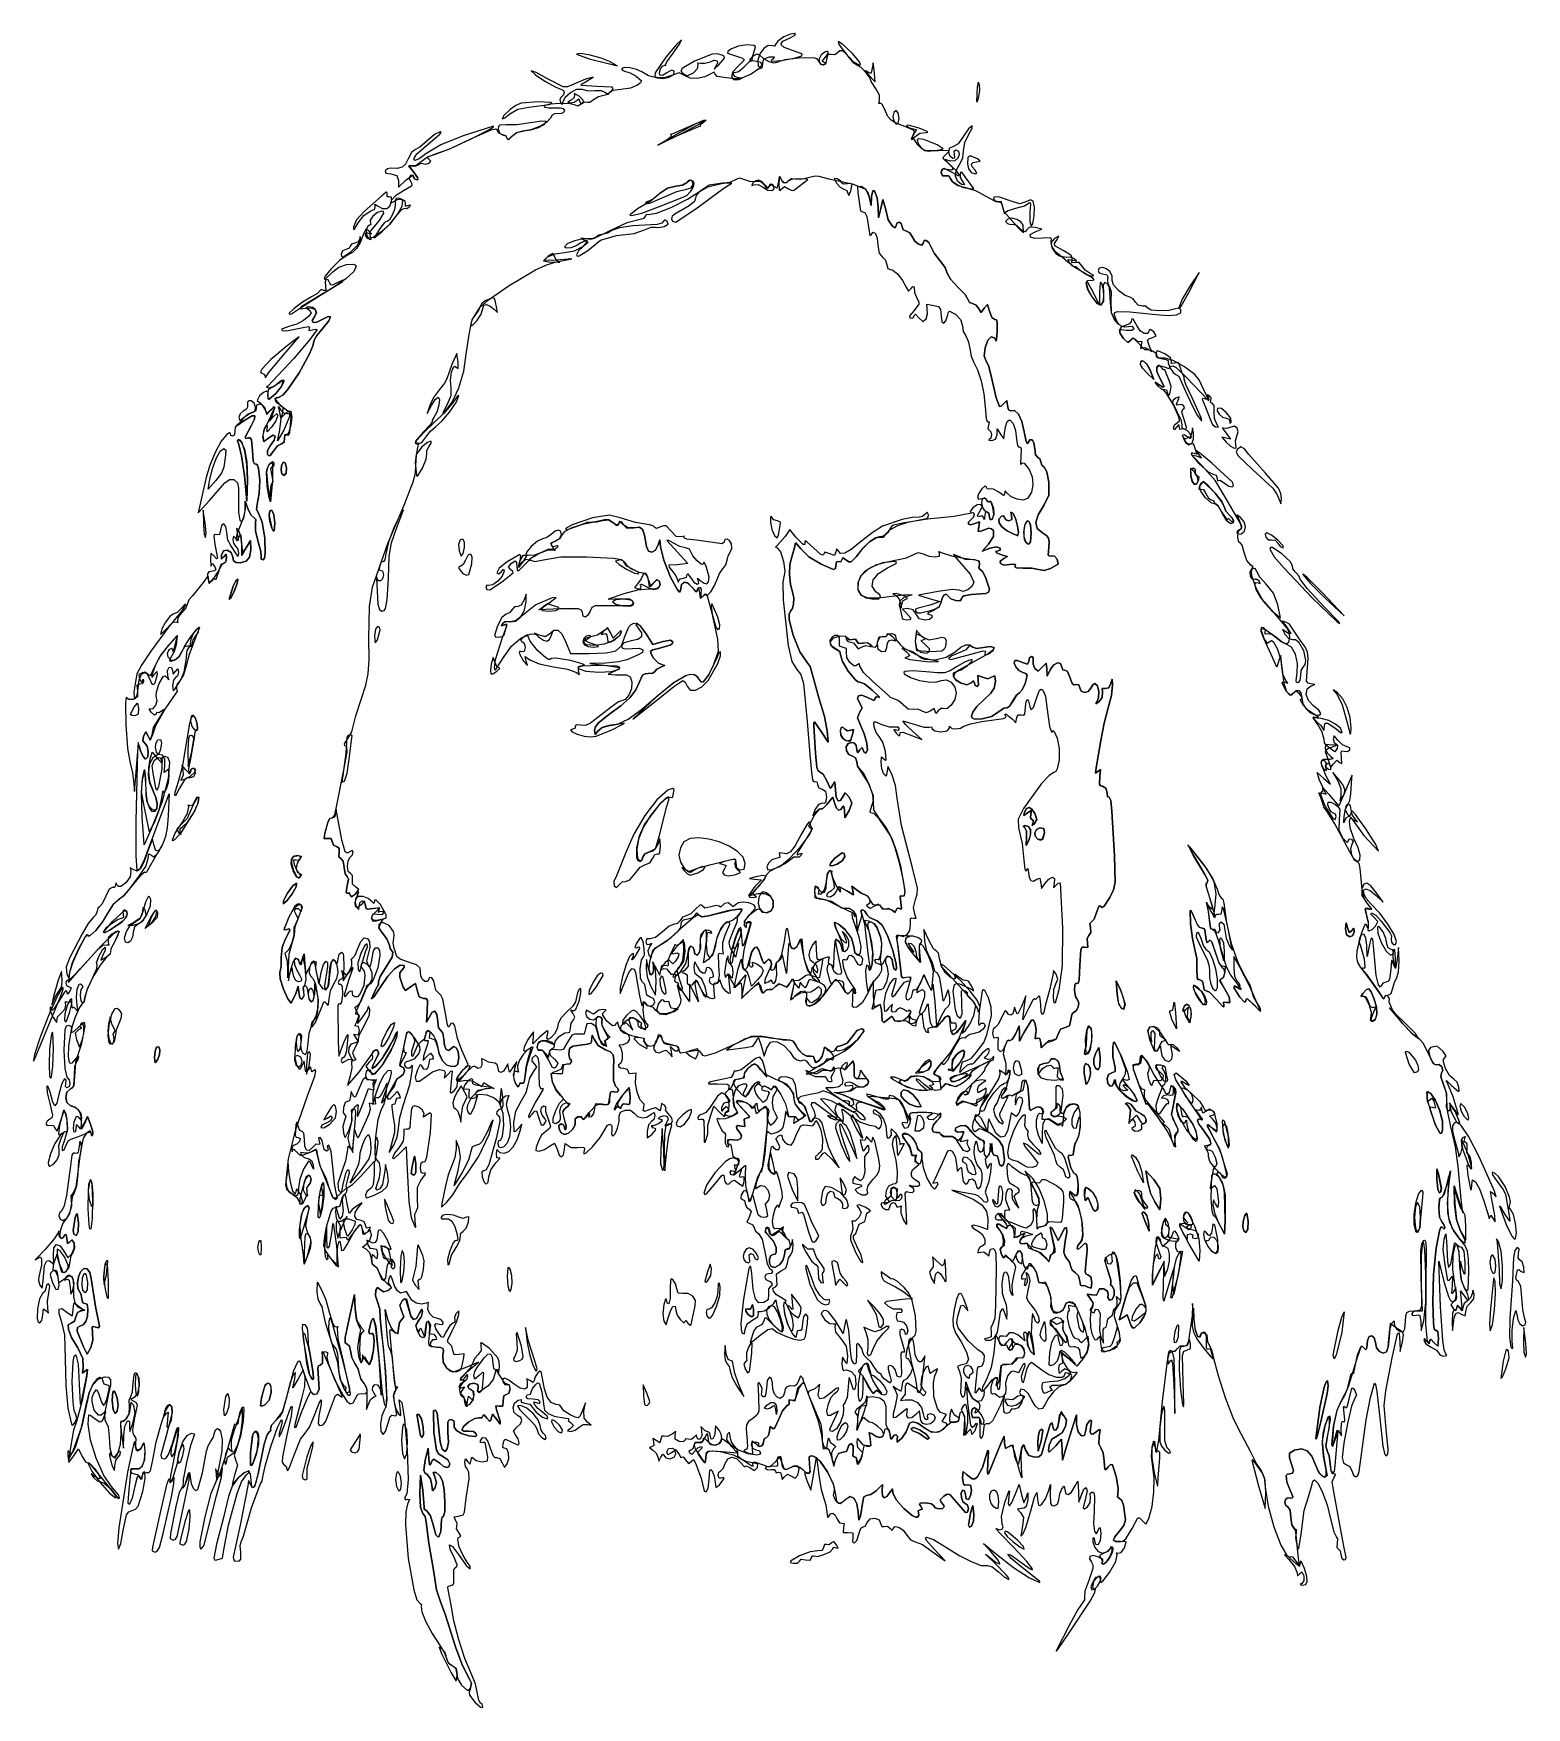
# Model space of a CAD drawing. Extents: x 21 to 195, y 1 to 197.
import ezdxf

# ---------------------------------------------------------------- set-up
doc = ezdxf.new("R2010")
doc.units = 0

msp = doc.modelspace()

# ---------------------------------------------------------------- linework, layer by layer
at = {"layer": 'Layer 1'}
for p, q in [((96.6012, 195.969439), (96.009459, 195.431409)), ((96.371541, 195.447725), (96.6012, 195.969439)), ((108.567429, 196.295053), (107.882335, 195.817348)), ((108.46659, 195.787847), (109.307205, 196.208623)), ((109.356285, 196.63103), (108.567429, 196.295053)), ((109.307205, 196.208623), (109.86455, 196.507249)), ((109.890347, 196.701101), (109.356285, 196.63103)), ((109.86455, 196.507249), (109.953467, 196.625342)), ((109.953467, 196.625342), (109.890347, 196.701101)), ((84.794122, 194.345205), (84.313942, 194.26411)), ((84.313942, 194.26411), (85.813249, 193.730005)), ((85.917803, 194.167008), (84.794122, 194.345205)), ((87.209693, 193.830723), (85.917803, 194.167008)), ((94.79039, 193.934263), (93.526166, 192.096378)), ((96.009459, 195.431409), (94.79039, 193.934263)), ((94.877879, 193.389089), (95.615891, 194.397108)), ((95.615891, 194.397108), (96.371541, 195.447725)), ((100.185027, 194.295243), (98.12767, 193.443549)), ((100.79234, 194.333839), (100.185027, 194.295243)), ((101.379578, 194.172741), (100.79234, 194.333839)), ((101.614192, 194.029612), (101.379578, 194.172741)), ((101.63909, 193.823844), (101.614192, 194.029612)), ((102.01465, 194.598715), (102.001217, 194.413203)), ((102.001217, 194.413203), (103.613015, 193.83478)), ((102.382526, 194.877591), (102.01465, 194.598715)), ((103.227159, 195.232536), (102.382526, 194.877591)), ((104.256967, 195.379815), (103.227159, 195.232536)), ((105.062872, 195.303587), (104.256967, 195.379815)), ((104.934169, 194.013638), (104.551228, 193.591142)), ((104.864848, 193.56098), (104.912649, 193.939908)), ((104.912649, 193.939908), (105.235794, 194.988011)), ((105.432732, 194.279809), (104.934169, 194.013638)), ((105.254023, 195.176708), (105.062872, 195.303587)), ((105.235794, 194.988011), (105.254023, 195.176708)), ((105.772017, 194.181913), (105.432732, 194.279809)), ((105.784022, 194.337802), (105.555411, 193.58713)), ((106.246233, 193.729266), (105.772017, 194.181913)), ((106.224102, 194.948808), (105.784022, 194.337802)), ((106.752287, 195.297811), (106.224102, 194.948808)), ((106.244519, 193.729387), (106.891734, 193.955077)), ((107.245218, 195.262472), (106.752287, 195.297811)), ((106.891734, 193.955077), (107.491324, 193.963323)), ((107.491324, 193.963323), (107.244512, 193.685555)), ((107.493882, 195.2152), (107.245218, 195.262472)), ((107.59729, 195.407111), (107.493882, 195.2152)), ((107.882335, 195.817348), (107.59729, 195.407111)), ((108.231144, 195.417342), (108.46659, 195.787847)), ((108.606224, 195.069591), (108.231144, 195.417342)), ((109.597188, 194.717077), (108.606224, 195.069591)), ((110.561562, 194.378102), (109.597188, 194.717077)), ((109.959833, 193.833633), (110.697591, 194.097335)), ((110.73596, 194.233014), (110.561562, 194.378102)), ((110.697591, 194.097335), (110.73596, 194.233014)), ((112.959163, 194.185794), (112.716622, 193.73474)), ((113.374868, 194.526048), (112.959163, 194.185794)), ((113.080915, 193.452853), (113.440352, 193.924032)), ((113.729983, 194.615477), (113.374868, 194.526048)), ((113.440352, 193.924032), (113.773419, 194.375324)), ((113.720634, 194.227113), (113.594516, 193.713071)), ((114.112394, 194.25776), (113.720634, 194.227113)), ((113.773419, 194.375324), (113.729983, 194.615477)), ((114.539344, 194.216485), (114.112394, 194.25776)), ((114.838764, 194.396402), (114.539344, 194.216485)), ((115.124448, 194.679446), (114.838764, 194.396402)), ((115.502951, 195.406505), (114.952491, 195.749835)), ((114.952491, 195.749835), (115.018973, 195.410275)), ((115.018973, 195.410275), (115.779623, 194.38723)), ((115.458683, 194.68299), (115.124448, 194.679446)), ((115.841469, 194.407068), (115.458683, 194.68299)), ((116.593129, 194.38088), (115.502951, 195.406505)), ((115.779623, 194.38723), (116.753863, 193.393278)), ((116.272807, 193.851713), (115.841469, 194.407068)), ((117.44134, 193.36682), (116.593129, 194.38088)), ((79.033561, 192.326654), (79.527246, 191.862938)), ((79.606825, 192.145238), (79.033561, 192.326654)), ((81.001357, 191.3738), (79.606825, 192.145238)), ((85.813249, 193.730005), (88.1945, 193.152154)), ((88.1945, 193.437552), (87.209693, 193.830723)), ((89.076445, 192.929199), (88.1945, 193.437552)), ((88.1945, 193.152154), (89.076445, 192.929199)), ((89.891274, 192.728181), (89.605612, 192.567954)), ((89.605612, 192.567954), (89.737992, 192.353509)), ((89.737992, 192.353509), (90.05611, 192.264212)), ((90.562963, 192.691691), (89.891274, 192.728181)), ((90.05611, 192.264212), (90.610853, 192.098671)), ((91.342735, 192.501874), (90.562963, 192.691691)), ((90.610853, 192.098671), (91.311646, 191.700826)), ((91.952644, 192.202123), (91.342735, 192.501874)), ((92.756498, 191.754431), (91.952644, 192.202123)), ((93.526166, 192.096378), (93.479958, 191.719997)), ((94.029371, 192.150838), (94.16174, 192.552696)), ((94.073545, 191.817242), (94.029371, 192.150838)), ((94.16174, 192.552696), (94.399678, 192.882455)), ((94.897282, 192.087823), (94.393206, 191.771028)), ((94.399678, 192.882455), (94.67221, 192.999754)), ((94.67221, 192.999754), (94.770635, 192.978543)), ((94.69126, 192.969768), (94.877879, 193.389089)), ((94.770635, 192.978543), (94.69126, 192.969768)), ((95.432226, 192.424065), (94.897282, 192.087823)), ((95.17408, 191.610073), (95.692648, 191.917663)), ((95.76688, 192.28432), (95.432226, 192.424065)), ((96.343848, 192.100788), (95.447263, 191.775614)), ((95.692648, 191.917663), (95.76688, 192.28432)), ((96.979025, 191.771381), (96.343848, 192.100788)), ((96.673166, 192.609141), (96.54771, 192.32952)), ((96.54771, 192.32952), (96.727847, 192.046195)), ((98.12767, 193.443549), (96.673166, 192.609141)), ((96.727847, 192.046195), (97.268303, 191.749641)), ((97.268303, 191.749641), (98.001376, 192.113223)), ((98.001376, 192.113223), (98.490105, 192.613065)), ((98.490105, 192.613065), (98.558412, 193.039618)), ((98.558412, 193.039618), (98.530807, 193.258958)), ((98.530807, 193.258958), (98.816998, 193.239643)), ((98.816998, 193.239643), (99.353309, 193.21442)), ((99.353309, 193.21442), (99.954707, 193.398746)), ((100.100758, 192.002098), (99.356754, 191.622404)), ((99.954707, 193.398746), (100.488753, 193.588067)), ((100.434221, 192.162877), (100.100758, 192.002098)), ((100.529383, 192.713651), (100.421929, 192.544654)), ((100.421929, 192.544654), (100.473556, 192.547272)), ((100.54173, 191.929426), (100.434221, 192.162877)), ((100.473556, 192.547272), (100.992933, 193.026212)), ((100.488753, 193.588067), (100.781663, 193.514193)), ((100.804765, 193.211322), (100.529383, 192.713651)), ((100.77496, 191.6547), (100.54173, 191.929426)), ((100.781663, 193.514193), (100.804765, 193.211322)), ((100.992933, 193.026212), (101.63909, 193.823844)), ((102.623164, 192.204196), (102.453258, 191.65567)), ((103.20344, 192.835007), (102.623164, 192.204196)), ((102.658398, 191.970348), (102.725823, 192.193524)), ((102.839814, 191.667576), (102.658398, 191.970348)), ((102.725823, 192.193524), (102.887704, 192.152381)), ((102.887704, 192.152381), (103.29331, 192.252967)), ((103.920594, 193.529627), (103.20344, 192.835007)), ((103.29331, 192.252967), (103.946038, 192.817368)), ((104.765541, 191.948476), (103.552602, 191.425482)), ((103.613015, 193.83478), (103.884528, 193.705553)), ((103.884528, 193.705553), (103.920594, 193.529627)), ((103.946038, 192.817368), (104.544526, 193.391823)), ((104.544526, 193.391823), (104.819163, 193.517279)), ((104.551228, 193.591142), (105.140897, 193.507049)), ((105.655594, 192.55311), (104.765541, 191.948476)), ((104.819163, 193.517279), (104.864848, 193.56098)), ((105.140897, 193.507049), (105.854418, 193.378864)), ((105.555411, 193.58713), (105.595848, 192.901902)), ((105.595848, 192.901902), (105.835517, 192.61699)), ((106.022269, 193.045395), (105.655594, 192.55311)), ((105.835517, 192.61699), (106.074524, 192.798274)), ((105.854418, 193.378864), (106.022269, 193.045395)), ((106.074524, 192.798274), (106.113506, 193.234352)), ((106.113506, 193.234352), (106.244519, 193.729387)), ((106.855354, 193.395483), (106.246233, 193.729266)), ((107.43795, 193.245982), (106.855354, 193.395483)), ((107.244512, 193.685555), (107.083, 193.524522)), ((107.083, 193.524522), (107.192521, 193.449281)), ((107.192521, 193.449281), (108.302846, 193.545854)), ((107.832593, 193.346182), (107.43795, 193.245982)), ((108.696767, 193.623113), (107.832593, 193.346182)), ((108.302846, 193.545854), (109.959833, 193.833633)), ((110.316856, 193.831252), (108.696767, 193.623113)), ((112.061696, 193.849111), (110.316856, 193.831252)), ((112.473575, 193.718093), (112.061696, 193.849111)), ((112.670943, 193.479885), (112.473575, 193.718093)), ((112.939969, 193.072614), (112.670943, 193.479885)), ((112.716622, 193.73474), (112.73096, 193.32797)), ((112.73096, 193.32797), (112.960205, 193.078561)), ((113.24359, 192.990846), (112.939969, 193.072614)), ((112.960205, 193.078561), (113.362388, 193.09959)), ((113.304885, 193.294677), (113.080915, 193.452853)), ((113.49178, 193.211895), (113.24359, 192.990846)), ((113.552844, 193.232058), (113.304885, 193.294677)), ((113.362388, 193.09959), (113.552844, 193.232058)), ((113.594516, 193.713071), (113.49178, 193.211895)), ((116.783629, 193.228839), (116.272807, 193.851713)), ((116.753863, 193.393278), (117.458493, 192.976118)), ((117.20026, 192.969768), (116.783629, 193.228839)), ((117.636635, 192.709093), (117.20026, 192.969768)), ((117.563638, 193.077641), (117.44134, 193.36682)), ((117.458493, 192.976118), (117.563638, 193.077641)), ((118.213174, 192.117059), (117.636635, 192.709093)), ((118.268824, 192.288554), (118.072151, 192.362946)), ((118.072151, 192.362946), (118.466027, 191.890973)), ((118.686657, 191.478658), (118.213174, 192.117059)), ((118.599278, 192.072962), (118.268824, 192.288554)), ((118.79367, 192.069567), (118.599278, 192.072962)), ((118.945453, 192.838535), (118.79367, 192.069567)), ((119.023328, 193.282506), (118.945453, 192.838535)), ((119.143008, 192.440601), (119.023328, 193.282506)), ((119.280945, 191.029489), (119.143008, 192.440601)), ((79.527246, 191.862938), (80.634864, 191.127561)), ((80.634864, 191.127561), (81.826422, 190.446953)), ((82.777947, 190.457812), (81.001357, 191.3738)), ((81.826422, 190.446953), (82.571924, 190.147544)), ((82.571924, 190.147544), (82.817259, 190.048331)), ((83.272277, 190.440846), (82.777947, 190.457812)), ((82.817259, 190.048331), (82.892599, 189.809186)), ((83.735386, 190.657308), (83.272277, 190.440846)), ((83.618837, 189.808568), (84.362774, 190.176984)), ((85.372276, 191.360395), (83.735386, 190.657308)), ((84.362774, 190.176984), (84.977165, 190.170122)), ((84.923835, 190.757839), (85.372276, 191.056653)), ((84.924557, 190.597601), (84.923835, 190.757839)), ((86.720241, 190.512669), (84.924557, 190.597601)), ((84.977165, 190.170122), (85.657806, 190.003214)), ((85.372276, 191.056653), (86.254221, 191.587937)), ((86.254221, 191.587937), (85.372276, 191.360395)), ((85.657806, 190.003214), (86.481057, 190.037124)), ((86.481057, 190.037124), (87.205134, 190.047928)), ((88.492509, 190.4142), (86.720241, 190.512669)), ((87.205134, 190.047928), (87.646636, 189.825105)), ((87.957036, 189.658594), (88.418514, 189.968333)), ((88.583173, 190.047179), (88.1945, 189.794766)), ((88.418514, 189.968333), (88.632683, 190.251873)), ((88.632683, 190.251873), (88.492509, 190.4142)), ((89.517417, 190.158833), (88.583173, 190.047179)), ((90.639207, 190.308631), (89.517417, 190.158833)), ((91.478158, 190.653428), (90.639207, 190.308631)), ((91.311646, 191.700826), (91.909649, 191.148552)), ((91.815926, 190.935848), (91.478158, 190.653428)), ((91.909649, 191.148552), (91.815926, 190.935848)), ((93.686592, 191.524392), (92.756498, 191.754431)), ((93.479958, 191.719997), (93.74652, 191.525848)), ((94.623366, 191.526592), (93.686592, 191.524392)), ((93.74652, 191.525848), (94.446823, 191.449989)), ((94.393206, 191.771028), (94.073545, 191.817242)), ((94.446823, 191.449989), (95.17408, 191.610073)), ((95.447263, 191.775614), (94.623366, 191.526592)), ((97.604164, 191.492857), (96.979025, 191.771381)), ((98.460648, 191.447928), (97.604164, 191.492857)), ((99.356754, 191.622404), (98.460648, 191.447928)), ((101.33548, 191.58582), (100.77496, 191.6547)), ((102.730717, 191.403081), (101.33548, 191.58582)), ((102.453258, 191.65567), (102.684724, 191.318546)), ((102.684724, 191.318546), (103.308568, 191.321942)), ((103.552602, 191.425482), (102.730717, 191.403081)), ((103.275759, 191.517734), (102.839814, 191.667576)), ((103.690362, 191.457673), (103.275759, 191.517734)), ((103.308568, 191.321942), (103.690362, 191.457673)), ((118.466027, 191.890973), (119.280945, 191.029489)), ((118.813867, 191.078878), (118.686657, 191.478658)), ((119.369845, 190.197638), (118.813867, 191.078878)), ((119.789209, 189.497727), (119.369845, 190.197638)), ((131.215424, 190.412127), (131.115368, 188.75385)), ((131.33065, 191.009689), (131.215424, 190.412127)), ((131.482124, 190.737036), (131.33065, 191.009689)), ((131.366413, 189.149535), (131.516741, 190.004537)), ((131.516741, 190.004537), (131.482124, 190.737036)), ((77.21235, 188.288553), (76.56482, 187.810743)), ((77.858061, 188.564585), (77.21235, 188.288553)), ((77.446545, 187.8585), (78.757689, 188.066154)), ((79.843186, 188.701154), (77.858061, 188.564585)), ((78.757689, 188.066154), (81.13894, 188.383654)), ((81.346991, 188.611593), (79.843186, 188.701154)), ((81.196388, 188.422443), (80.508878, 188.223846)), ((80.508878, 188.223846), (80.611873, 188.093913)), ((80.611873, 188.093913), (81.08836, 188.00089)), ((81.08836, 188.00089), (82.461857, 188.004418)), ((81.13894, 188.383654), (81.442494, 188.518443)), ((82.398446, 188.509816), (81.196388, 188.422443)), ((81.442494, 188.518443), (81.346991, 188.611593)), ((82.544408, 189.262071), (82.3689, 188.983068)), ((82.3689, 188.983068), (82.450569, 188.623896)), ((83.575236, 188.474224), (82.398446, 188.509816)), ((82.450569, 188.623896), (82.658884, 188.388284)), ((82.461857, 188.004418), (82.77336, 187.936861)), ((82.800723, 189.517852), (82.544408, 189.262071)), ((82.658884, 188.388284), (82.721149, 188.618604)), ((82.721149, 188.618604), (82.99006, 189.23305)), ((82.892599, 189.809186), (82.800723, 189.517852)), ((82.99006, 189.23305), (83.618837, 189.808568)), ((83.694464, 188.892007), (83.317256, 188.668566)), ((83.317256, 188.668566), (83.608386, 188.57874)), ((84.186942, 188.303926), (83.575236, 188.474224)), ((83.608386, 188.57874), (84.05831, 188.655955)), ((84.060691, 189.194206), (83.694464, 188.892007)), ((84.144564, 189.643512), (84.048824, 189.642619)), ((84.048824, 189.642619), (84.076875, 189.54006)), ((84.05831, 188.655955), (84.396845, 188.901179)), ((84.076875, 189.54006), (84.060691, 189.194206)), ((84.634264, 189.363319), (84.144564, 189.643512)), ((84.469738, 188.210352), (84.186942, 188.303926)), ((84.396845, 188.901179), (84.589329, 189.048949)), ((84.882973, 188.416815), (84.469738, 188.210352)), ((84.589329, 189.048949), (84.661428, 188.803813)), ((85.110823, 188.895667), (84.634264, 189.363319)), ((84.661428, 188.803813), (84.776346, 188.546461)), ((84.776346, 188.546461), (85.045251, 188.575918)), ((85.302294, 188.651853), (84.882973, 188.416815)), ((85.045251, 188.575918), (85.148565, 188.711997)), ((85.148565, 188.711997), (85.110823, 188.895667)), ((85.599112, 188.627071), (85.302294, 188.651853)), ((85.897871, 188.629452), (85.599112, 188.627071)), ((86.321249, 188.929754), (85.897871, 188.629452)), ((86.883092, 189.29144), (86.321249, 188.929754)), ((87.513991, 189.441988), (86.883092, 189.29144)), ((87.994607, 189.545617), (87.513991, 189.441988)), ((87.646636, 189.825105), (87.957036, 189.658594)), ((88.1945, 189.794766), (87.994607, 189.545617)), ((119.704896, 188.491516), (119.79212, 188.848615)), ((119.828809, 188.503246), (119.704896, 188.491516)), ((119.79212, 188.848615), (119.789209, 189.497727)), ((119.966128, 188.517726), (119.828809, 188.503246)), ((120.137049, 188.354241), (119.966128, 188.517726)), ((120.492384, 187.610717), (120.137049, 188.354241)), ((131.115368, 188.75385), (131.197019, 188.694699)), ((131.197019, 188.694699), (131.366413, 189.149535)), ((75.835408, 187.109199), (75.626431, 186.722775)), ((75.626431, 186.722775), (75.956852, 186.824463)), ((76.56482, 187.810743), (75.835408, 187.109199)), ((75.956852, 186.824463), (76.523545, 187.296039)), ((76.523545, 187.296039), (77.446545, 187.8585)), ((78.934078, 186.248642), (77.341197, 186.025686)), ((80.24822, 186.447123), (78.934078, 186.248642)), ((79.863251, 185.704261), (80.54597, 186.066437)), ((80.823308, 186.299486), (79.993955, 185.813754)), ((80.806976, 186.403511), (80.24822, 186.447123)), ((80.54597, 186.066437), (80.806976, 186.403511)), ((81.266998, 186.797917), (80.823308, 186.299486)), ((81.492424, 187.161719), (81.266998, 186.797917)), ((81.746424, 187.286867), (81.492424, 187.161719)), ((82.572145, 187.321969), (81.746424, 187.286867)), ((82.814961, 187.471216), (82.572145, 187.321969)), ((82.77336, 187.936861), (82.90283, 187.69362)), ((82.90283, 187.69362), (82.814961, 187.471216)), ((98.286641, 186.145189), (96.403997, 185.115519)), ((96.681986, 185.02803), (98.59735, 186.047205)), ((97.569223, 185.858116), (99.240508, 186.575446)), ((99.231865, 186.522397), (98.286641, 186.145189)), ((98.59735, 186.047205), (99.231865, 186.522397)), ((99.130618, 186.266986), (98.808708, 186.011972)), ((99.493472, 186.571748), (99.130618, 186.266986)), ((99.240508, 186.575446), (99.493472, 186.571748)), ((120.755441, 187.001172), (120.492384, 187.610717)), ((121.12443, 186.564466), (120.755441, 187.001172)), ((121.689806, 186.225524), (121.12443, 186.564466)), ((121.459261, 187.477015), (121.355632, 186.993356)), ((121.355632, 186.993356), (121.459261, 186.445668)), ((121.70841, 187.678098), (121.459261, 187.477015)), ((121.459261, 186.445668), (121.70841, 186.090597)), ((122.542024, 185.909269), (121.689806, 186.225524)), ((121.957559, 187.412853), (121.70841, 187.678098)), ((121.70841, 186.090597), (121.959808, 186.194578)), ((122.061188, 186.775339), (121.957559, 187.412853)), ((121.959808, 186.194578), (122.061188, 186.775339)), ((65.654455, 182.613264), (67.521709, 184.209232)), ((66.851431, 184.150318), (66.009394, 183.40287)), ((67.719221, 184.897766), (66.851431, 184.150318)), ((67.521709, 184.209232), (68.34183, 184.915053)), ((68.381429, 185.208652), (67.719221, 184.897766)), ((68.34183, 184.915053), (68.473317, 185.129784)), ((68.473317, 185.129784), (68.381429, 185.208652)), ((71.055839, 184.734871), (68.4515, 183.659119)), ((69.370222, 183.184528), (71.842887, 184.313875)), ((71.911679, 184.322826), (69.445099, 183.18622)), ((74.612547, 185.861997), (71.055839, 184.734871)), ((71.842887, 184.313875), (73.97715, 185.391694)), ((74.314229, 185.392361), (71.911679, 184.322826)), ((73.97715, 185.391694), (74.554736, 185.737534)), ((74.867556, 185.497676), (74.314229, 185.392361)), ((74.554736, 185.737534), (74.612547, 185.861997)), ((75.079272, 185.345883), (74.867556, 185.497676)), ((75.307784, 184.999807), (75.079272, 185.345883)), ((75.187382, 185.805839), (75.141714, 185.500399)), ((75.141714, 185.500399), (75.297157, 185.045183)), ((75.344341, 185.982294), (75.187382, 185.805839)), ((75.297157, 185.045183), (75.670881, 184.855874)), ((75.696634, 184.855874), (75.307784, 184.999807)), ((76.111853, 186.011222), (75.344341, 185.982294)), ((75.670881, 184.855874), (76.047868, 184.726272)), ((76.055453, 184.726272), (75.696634, 184.855874)), ((76.047868, 184.726272), (76.211337, 184.414901)), ((76.211337, 184.414901), (76.055453, 184.726272)), ((77.341197, 186.025686), (76.111853, 186.011222)), ((76.352845, 184.271894), (76.211337, 184.414901)), ((76.211337, 184.414901), (76.361047, 184.285961)), ((76.705226, 184.610693), (76.352845, 184.271894)), ((76.361047, 184.285961), (76.723218, 184.635388)), ((77.289735, 185.067938), (76.705226, 184.610693)), ((76.723218, 184.635388), (77.354249, 185.10251)), ((78.016855, 185.273563), (77.289735, 185.067938)), ((77.354249, 185.10251), (78.167844, 185.296846)), ((78.988587, 185.439016), (78.016855, 185.273563)), ((78.167844, 185.296846), (78.992611, 185.415044)), ((79.993955, 185.813754), (78.988587, 185.439016)), ((78.992611, 185.415044), (79.863251, 185.704261)), ((96.403997, 185.115519), (93.854117, 183.621151)), ((93.854117, 183.621151), (96.681986, 185.02803)), ((94.605926, 184.073605), (94.808735, 184.224401)), ((94.77112, 184.109175), (94.605926, 184.073605)), ((96.043458, 184.679485), (94.77112, 184.109175)), ((94.808735, 184.224401), (95.39051, 184.662375)), ((95.340371, 184.929825), (95.628944, 185.018857)), ((95.426449, 184.868574), (95.340371, 184.929825)), ((95.39051, 184.662375), (95.426449, 184.868574)), ((95.628944, 185.018857), (97.569223, 185.858116)), ((98.601451, 185.785444), (96.043458, 184.679485)), ((98.798786, 185.832452), (98.601451, 185.785444)), ((98.808708, 186.011972), (98.77784, 185.87893)), ((98.77784, 185.87893), (98.798786, 185.832452)), ((123.739573, 185.407222), (122.542024, 185.909269)), ((123.005757, 185.97875), (122.954422, 185.896216)), ((122.954422, 185.896216), (123.270379, 185.659767)), ((123.298689, 185.956409), (123.005757, 185.97875)), ((123.270379, 185.659767), (123.740059, 185.56143)), ((124.417392, 185.631633), (123.298689, 185.956409)), ((123.895634, 185.138096), (123.4723, 184.36516)), ((123.4723, 184.36516), (123.602828, 184.296721)), ((123.602828, 184.296721), (123.916448, 184.623041)), ((123.675688, 184.754621), (123.812378, 184.984285)), ((123.699136, 184.478093), (123.675688, 184.754621)), ((124.258995, 183.690648), (123.699136, 184.478093)), ((123.905043, 185.194249), (123.739573, 185.407222)), ((123.740059, 185.56143), (124.110079, 185.473191)), ((123.812378, 184.984285), (123.905043, 185.194249)), ((124.110079, 185.473191), (123.895634, 185.138096)), ((123.916448, 184.623041), (124.478732, 185.031337)), ((124.395911, 184.391954), (124.177856, 184.283315)), ((124.177856, 184.283315), (124.310732, 183.78694)), ((124.955511, 184.299411), (124.395911, 184.391954)), ((125.343038, 185.237315), (124.417392, 185.631633)), ((124.478732, 185.031337), (125.223843, 185.131394)), ((126.531944, 183.660662), (124.955511, 184.299411)), ((125.223843, 185.131394), (125.427291, 185.140103)), ((125.427291, 185.140103), (125.343038, 185.237315)), ((129.621221, 184.679485), (128.977004, 183.807462)), ((130.185313, 185.551508), (129.621221, 184.679485)), ((129.751572, 183.943414), (130.222707, 184.922902)), ((130.607588, 185.914208), (130.185313, 185.551508)), ((130.222707, 184.922902), (130.626947, 185.623078)), ((130.626947, 185.623078), (130.607588, 185.914208)), ((64.997671, 182.781098), (64.611291, 182.03365)), ((65.408922, 183.091984), (64.997671, 182.781098)), ((65.289484, 182.039895), (65.654455, 182.613264)), ((66.009394, 183.40287), (65.408922, 183.091984)), ((66.689859, 182.636548), (65.895954, 182.053621)), ((66.882123, 182.220005), (66.149403, 181.684753)), ((68.4515, 183.659119), (66.689859, 182.636548)), ((67.803226, 182.577986), (66.882123, 182.220005)), ((66.905875, 182.171448), (66.988, 182.304363)), ((67.018648, 182.039294), (66.905875, 182.171448)), ((66.988, 182.304363), (67.719618, 182.559642)), ((67.719618, 182.559642), (69.370222, 183.184528)), ((69.445099, 183.18622), (67.803226, 182.577986)), ((124.74918, 183.227098), (124.258995, 183.690648)), ((124.310732, 183.78694), (124.642112, 183.324597)), ((124.642112, 183.324597), (125.071123, 183.000565)), ((125.225342, 182.978125), (124.74918, 183.227098)), ((125.071123, 183.000565), (125.496893, 182.919123)), ((126.665294, 182.963573), (125.225342, 182.978125)), ((125.496893, 182.919123), (126.823691, 183.079284)), ((127.218758, 183.211223), (126.531944, 183.660662)), ((127.875455, 183.027337), (126.665294, 182.963573)), ((126.823691, 183.079284), (127.218758, 183.211223)), ((127.237191, 182.074131), (127.292693, 182.33027)), ((127.292693, 182.33027), (127.611091, 182.631256)), ((127.611091, 182.631256), (127.897046, 182.897493)), ((127.986436, 183.267612), (127.859094, 182.861267)), ((127.859094, 182.861267), (127.981255, 182.413382)), ((127.897046, 182.897493), (127.875455, 183.027337)), ((127.981255, 182.413382), (128.354042, 182.111614)), ((128.362156, 183.444762), (127.986436, 183.267612)), ((128.354042, 182.111614), (128.594196, 182.164178)), ((128.977004, 183.807462), (128.362156, 183.444762)), ((128.513321, 182.92781), (128.726223, 183.091984)), ((128.550187, 182.533184), (128.513321, 182.92781)), ((128.594196, 182.164178), (128.550187, 182.533184)), ((128.726223, 183.091984), (129.037566, 182.924216)), ((129.104533, 182.537505), (128.946538, 182.106741)), ((129.037566, 182.924216), (129.104533, 182.537505)), ((129.515652, 182.098076), (129.621221, 182.980859)), ((129.621221, 182.980859), (129.751572, 183.943414)), ((130.130985, 182.210039), (130.055077, 181.469018)), ((130.250009, 182.350356), (130.130985, 182.210039)), ((130.489187, 182.365261), (130.250009, 182.350356)), ((131.233416, 182.03365), (130.489187, 182.365261)), ((62.19798, 180.872658), (61.918183, 180.632063)), ((61.918183, 180.632063), (62.011008, 180.371536)), ((62.011008, 180.371536), (62.597281, 180.26976)), ((62.556359, 180.94286), (62.19798, 180.872658)), ((63.340447, 180.913718), (62.556359, 180.94286)), ((62.597281, 180.26976), (63.308085, 180.106688)), ((63.910718, 181.067964), (63.340447, 180.913718)), ((64.317542, 181.432356), (63.910718, 181.067964)), ((64.611291, 182.03365), (64.317542, 181.432356)), ((64.708569, 181.182617), (64.749756, 181.275855)), ((65.237119, 180.502593), (64.708569, 181.182617)), ((64.753179, 181.27139), (64.725811, 181.167007)), ((64.725811, 181.167007), (65.237119, 180.502593)), ((64.749756, 181.275855), (64.988058, 181.223672)), ((64.966185, 181.232138), (64.753179, 181.27139)), ((65.554487, 181.268475), (64.966185, 181.232138)), ((64.988058, 181.223672), (65.478331, 181.170843)), ((65.237119, 180.502593), (65.719543, 179.839856)), ((65.719543, 179.839856), (65.237119, 180.502593)), ((65.399573, 181.854042), (65.289484, 182.039895)), ((65.895954, 182.053621), (65.399573, 181.854042)), ((65.478331, 181.170843), (65.80615, 181.349261)), ((66.149403, 181.684753), (65.554487, 181.268475)), ((65.80615, 181.349261), (66.052433, 181.532)), ((66.052433, 181.532), (66.346606, 181.489314)), ((66.346606, 181.489314), (66.693254, 181.416994)), ((66.693254, 181.416994), (67.065567, 181.527766)), ((67.26277, 181.775725), (67.018648, 182.039294)), ((67.065567, 181.527766), (67.26277, 181.775725)), ((127.160241, 180.837997), (127.00008, 180.432038)), ((127.00008, 180.408402), (127.068128, 180.809373)), ((127.00008, 180.432038), (127.137002, 180.046804)), ((127.138986, 180.043585), (127.00008, 180.408402)), ((127.068128, 180.809373), (127.292577, 180.945727)), ((127.705636, 180.798927), (127.160241, 180.837997)), ((128.048889, 181.284702), (127.237191, 182.074131)), ((127.292577, 180.945727), (128.332523, 180.426041)), ((127.596275, 181.905944), (127.462528, 181.948675)), ((127.462528, 181.948675), (127.77725, 181.624428)), ((128.073098, 181.751339), (127.596275, 181.905944)), ((128.203544, 180.702387), (127.705636, 180.798927)), ((127.77725, 181.624428), (128.240773, 181.131608)), ((128.773997, 180.627455), (128.048889, 181.284702)), ((128.582995, 181.806814), (128.073098, 181.751339)), ((128.382396, 180.818771), (128.203544, 180.702387)), ((128.240773, 181.131608), (128.382396, 180.818771)), ((128.332523, 180.426041), (128.955799, 180.077209)), ((128.946538, 182.106741), (128.582995, 181.806814)), ((128.669911, 180.001913), (128.737892, 180.667638)), ((128.737892, 180.667638), (129.104754, 181.313983)), ((129.089628, 180.184652), (128.773997, 180.627455)), ((129.081395, 180.081454), (129.089628, 180.184652)), ((129.104754, 181.313983), (129.515652, 182.098076)), ((129.2957, 180.472144), (129.200709, 180.345254)), ((129.200709, 180.345254), (129.222361, 179.871694)), ((129.435703, 180.438829), (129.2957, 180.472144)), ((129.815954, 179.915924), (129.435703, 180.438829)), ((130.055077, 181.469018), (130.19497, 180.850697)), ((130.19497, 180.850697), (130.518682, 180.426978)), ((130.518682, 180.426978), (130.994233, 180.26976)), ((130.553701, 181.412276), (130.727356, 181.612703)), ((130.627299, 181.100525), (130.553701, 181.412276)), ((130.951194, 180.693094), (130.627299, 181.100525)), ((130.727356, 181.612703), (131.145221, 181.686164)), ((131.169034, 180.377975), (130.951194, 180.693094)), ((130.994233, 180.26976), (131.169034, 180.377975)), ((131.145221, 181.686164), (131.556825, 181.752089)), ((131.556825, 181.752089), (131.233416, 182.03365)), ((64.078949, 178.282209), (63.135003, 177.70696)), ((63.308085, 180.106688), (63.50004, 179.502821)), ((63.50004, 178.735528), (64.381985, 179.564204)), ((63.50004, 179.502821), (63.50004, 178.735528)), ((65.000846, 178.85781), (64.078949, 178.282209)), ((64.381985, 179.564204), (65.004859, 180.027666)), ((64.893866, 180.082788), (64.711921, 179.791437)), ((64.711921, 179.791437), (64.928438, 179.367001)), ((65.15523, 180.134381), (64.893866, 180.082788)), ((64.928438, 179.367001), (65.073022, 179.100417)), ((65.073022, 179.100417), (65.000846, 178.85781)), ((65.004859, 180.027666), (65.194339, 180.073891)), ((65.26393, 179.937796), (65.15523, 180.134381)), ((65.194339, 180.073891), (65.26393, 179.978365)), ((65.26393, 179.978365), (65.38555, 179.685824)), ((65.38555, 179.674006), (65.26393, 179.937796)), ((65.38555, 179.685824), (65.678091, 179.564204)), ((65.678091, 179.564204), (65.38555, 179.674006)), ((65.771511, 179.638249), (65.678091, 179.564204)), ((65.678091, 179.564204), (65.771511, 179.638249)), ((65.719543, 179.839856), (65.771511, 179.638249)), ((65.771511, 179.638249), (65.719543, 179.839856)), ((94.04744, 177.976703), (94.967308, 178.618098)), ((94.967308, 178.618098), (94.04744, 177.976703)), ((94.359296, 177.479286), (96.0663, 178.204377)), ((94.967308, 178.618098), (95.950677, 178.858648)), ((95.950677, 178.858648), (94.967308, 178.618098)), ((95.950677, 178.858648), (96.73627, 178.962277)), ((96.73627, 178.962277), (95.950677, 178.858648)), ((96.0663, 178.204377), (97.2108, 178.50587)), ((96.73627, 178.962277), (97.190339, 179.211426)), ((97.190339, 179.211426), (96.73627, 178.962277)), ((97.447156, 179.490898), (97.190339, 179.211426)), ((97.190339, 179.211426), (97.457894, 179.48161)), ((97.2108, 178.50587), (97.742613, 178.656815)), ((97.694679, 179.546697), (97.447156, 179.490898)), ((97.457894, 179.48161), (97.74592, 179.551504)), ((97.931922, 178.665651), (97.624785, 178.173774)), ((97.88115, 179.390764), (97.694679, 179.546697)), ((97.742613, 178.656815), (97.954809, 179.035037)), ((97.74592, 179.551504), (97.97382, 179.429311)), ((97.954809, 179.035037), (97.88115, 179.390764)), ((98.060995, 179.123232), (97.931922, 178.665651)), ((97.97382, 179.429311), (98.060995, 179.123232)), ((98.669581, 178.197542), (98.311131, 177.755401)), ((98.435998, 176.301007), (101.561611, 178.592301)), ((98.586282, 178.138981), (99.658815, 178.78064)), ((99.836174, 178.961306), (98.669581, 178.197542)), ((99.658815, 178.78064), (101.137219, 179.126759)), ((101.423675, 179.181793), (99.836174, 178.961306)), ((101.137219, 179.126759), (102.400561, 179.357873)), ((102.482009, 179.207545), (101.423675, 179.181793)), ((101.561611, 178.592301), (102.482009, 179.207545)), ((102.400561, 179.357873), (103.054568, 179.651693)), ((103.054568, 179.651693), (103.408228, 179.797214)), ((103.408228, 179.797214), (103.998954, 179.601951)), ((103.998954, 179.601951), (104.678846, 179.392357)), ((104.678846, 179.392357), (105.295766, 179.433323)), ((104.917941, 179.156745), (104.843725, 178.92497)), ((104.843725, 178.92497), (105.095741, 179.014929)), ((105.260748, 179.477817), (104.917941, 179.156745)), ((105.095741, 179.014929), (105.592276, 179.029701)), ((105.67099, 179.543302), (105.260748, 179.477817)), ((105.295766, 179.433323), (105.847864, 179.411495)), ((105.592276, 179.029701), (106.186178, 178.682259)), ((106.06119, 179.365502), (105.67099, 179.543302)), ((105.847864, 179.411495), (106.368211, 178.99094)), ((106.34387, 178.95672), (106.06119, 179.365502)), ((106.186178, 178.682259), (106.715499, 178.368584)), ((106.588477, 178.56937), (106.34387, 178.95672)), ((106.368211, 178.99094), (106.750005, 178.608264)), ((106.866687, 178.818079), (106.588477, 178.56937)), ((106.715499, 178.368584), (107.191243, 178.32366)), ((106.750005, 178.608264), (106.880445, 178.813492)), ((107.139913, 179.072079), (106.866687, 178.818079)), ((106.880445, 178.813492), (106.994172, 179.115338)), ((106.994172, 179.115338), (107.420901, 178.858648)), ((107.382448, 178.920737), (107.139913, 179.072079)), ((107.191243, 178.32366), (107.463521, 178.517655)), ((107.463521, 178.517655), (107.382448, 178.920737)), ((107.420901, 178.858648), (107.694425, 178.670524)), ((107.694425, 178.670524), (107.861256, 178.683979)), ((107.861256, 178.683979), (107.99099, 179.432971)), ((107.99099, 179.432971), (108.065471, 179.990316)), ((108.06891, 179.902033), (107.996282, 179.211426)), ((107.996282, 179.211426), (108.045142, 178.388571)), ((108.045142, 178.388571), (108.138363, 178.324906)), ((108.065471, 179.990316), (108.193132, 179.828788)), ((108.127796, 179.970996), (108.06891, 179.902033)), ((108.193132, 179.828788), (108.127796, 179.970996)), ((108.138363, 178.324906), (108.281327, 178.483292)), ((108.193132, 179.828788), (108.374818, 179.425452)), ((108.369306, 179.439547), (108.193132, 179.828788)), ((108.281327, 178.483292), (108.643541, 178.803174)), ((108.616157, 179.238987), (108.369306, 179.439547)), ((108.374818, 179.425452), (108.627181, 179.236297)), ((108.885828, 179.245133), (108.616157, 179.238987)), ((108.627181, 179.236297), (108.908053, 179.273361)), ((108.643541, 178.803174), (109.134344, 178.547851)), ((109.130463, 179.47601), (108.885828, 179.245133)), ((108.908053, 179.273361), (109.175266, 179.548682)), ((109.592646, 179.649179), (109.130463, 179.47601)), ((109.134344, 178.547851), (109.43157, 178.355587)), ((109.175266, 179.548682), (109.473363, 179.729084)), ((109.43157, 178.355587), (109.704521, 178.331069)), ((109.473363, 179.729084), (109.897403, 179.689087)), ((110.474195, 179.694026), (109.592646, 179.649179)), ((109.704521, 178.331069), (110.395878, 178.835012)), ((109.897403, 179.689087), (110.563183, 179.65575)), ((110.395878, 178.835012), (111.389653, 179.605832)), ((111.229977, 179.648871), (110.474195, 179.694026)), ((110.563183, 179.65575), (111.443276, 179.852071)), ((111.389653, 179.605832), (111.229977, 179.648871)), ((111.443276, 179.852071), (112.235306, 180.043806)), ((112.235306, 180.043806), (112.688935, 179.999532)), ((112.688935, 179.999532), (113.86545, 179.702846)), ((113.86545, 179.702846), (116.593129, 179.127465)), ((114.834531, 179.689793), (114.488632, 179.724409)), ((114.488632, 179.724409), (114.742808, 179.198373)), ((114.742808, 179.198373), (115.178798, 178.709247)), ((115.204551, 179.464985), (114.834531, 179.689793)), ((115.178798, 178.709247), (115.619814, 178.50587)), ((115.358406, 179.20684), (115.204551, 179.464985)), ((115.559489, 179.060217), (115.358406, 179.20684)), ((116.043148, 179.103829), (115.559489, 179.060217)), ((115.619814, 178.50587), (115.942386, 178.324454)), ((115.942386, 178.324454), (116.094301, 177.888509)), ((116.396053, 179.166612), (116.043148, 179.103829)), ((116.204059, 177.747089), (116.426265, 178.276917)), ((116.561864, 179.083544), (116.396053, 179.166612)), ((116.426265, 178.276917), (116.561864, 179.083544)), ((116.593129, 179.127465), (118.078809, 178.538193)), ((117.686388, 178.801851), (117.192455, 178.745142)), ((117.192455, 178.745142), (117.243299, 178.100528)), ((118.232047, 178.421909), (117.686388, 178.801851)), ((118.078809, 178.538193), (118.400648, 178.152888)), ((118.577152, 177.619692), (118.232047, 178.421909)), ((118.84985, 177.623925), (118.990151, 178.286563)), ((118.990151, 178.286563), (118.84985, 177.623925)), ((118.990151, 178.286563), (119.108085, 178.320751)), ((119.108085, 178.320751), (118.990151, 178.286563)), ((119.108085, 178.320751), (119.239625, 178.185812)), ((119.239625, 178.185812), (119.108085, 178.320751)), ((127.137002, 180.046804), (127.529247, 180.044688)), ((127.529247, 180.044688), (127.138986, 180.043585)), ((127.907866, 180.058534), (127.529247, 180.044688)), ((127.529247, 180.044688), (127.907866, 180.058534)), ((128.058414, 179.786101), (127.907866, 180.058534)), ((127.907866, 180.058534), (128.058414, 179.786101)), ((128.296572, 179.380831), (128.058414, 179.786101)), ((128.058414, 179.786101), (128.322336, 179.340058)), ((128.88656, 178.963555), (128.296572, 179.380831)), ((128.322336, 179.340058), (128.95694, 178.915445)), ((128.887613, 179.426543), (128.669911, 180.001913)), ((129.641649, 178.637495), (128.88656, 178.963555)), ((129.377804, 179.051265), (128.887613, 179.426543)), ((128.955799, 180.077209), (129.081395, 180.081454)), ((128.95694, 178.915445), (130.424276, 178.516453)), ((129.222361, 179.871694), (129.486107, 179.367707)), ((129.73358, 178.983531), (129.377804, 179.051265)), ((129.486107, 179.367707), (129.73358, 178.983531)), ((130.375107, 178.50587), (129.641649, 178.637495)), ((130.668971, 178.775745), (129.815954, 179.915924)), ((131.143061, 178.252752), (130.375107, 178.50587)), ((130.424276, 178.516453), (130.809305, 178.554884)), ((130.809305, 178.554884), (130.668971, 178.775745)), ((132.26, 177.644033), (131.143061, 178.252752)), ((61.519897, 177.685661), (59.491424, 175.863563)), ((60.784002, 176.515144), (60.713138, 176.741407)), ((60.713138, 176.741407), (61.051055, 176.544072)), ((60.7306, 176.165144), (60.784002, 176.515144)), ((61.051055, 176.544072), (61.628189, 176.243411)), ((62.058413, 178.137746), (61.519897, 177.685661)), ((61.628189, 176.243411), (62.115827, 176.231378)), ((62.159362, 178.109822), (62.058413, 178.137746)), ((62.115827, 176.231378), (62.476333, 176.496695)), ((62.153486, 177.914614), (62.159362, 178.109822)), ((62.180871, 177.595967), (62.153486, 177.914614)), ((62.419128, 177.610167), (62.180871, 177.595967)), ((62.664, 177.566246), (62.419128, 177.610167)), ((62.476333, 176.496695), (62.67207, 177.028083)), ((62.625503, 177.163197), (62.567912, 176.836613)), ((62.567912, 176.836613), (62.886559, 177.024908)), ((63.135003, 177.70696), (62.625503, 177.163197)), ((62.67207, 177.028083), (62.664, 177.566246)), ((62.886559, 177.024908), (63.394008, 177.286724)), ((63.101401, 176.666133), (63.022941, 176.120132)), ((63.105634, 177.182952), (63.101401, 176.666133)), ((63.238102, 177.385304), (63.105634, 177.182952)), ((63.490691, 177.438099), (63.238102, 177.385304)), ((63.328061, 175.500246), (63.907631, 176.505514)), ((63.394008, 177.286724), (63.888096, 177.314186)), ((63.777941, 177.347358), (63.490691, 177.438099)), ((64.01439, 177.1191), (63.777941, 177.347358)), ((63.888096, 177.314186), (64.228196, 177.133156)), ((63.907631, 176.505514), (64.01439, 177.1191)), ((64.228196, 177.133156), (64.273682, 176.769497)), ((64.273682, 176.769497), (64.268567, 176.482203)), ((64.268567, 176.482203), (64.567193, 176.570883)), ((64.764749, 176.437885), (64.48967, 176.204831)), ((64.567193, 176.570883), (64.84139, 176.676231)), ((64.84139, 176.676231), (64.764749, 176.437885)), ((91.445349, 176.212813), (92.954181, 177.094758)), ((93.890454, 176.40296), (91.9216, 175.651185)), ((92.510254, 177.000522), (92.339641, 176.77373)), ((92.339641, 176.77373), (92.896634, 176.848695)), ((92.796489, 177.094758), (92.510254, 177.000522)), ((93.316131, 177.353829), (92.796489, 177.094758)), ((92.896634, 176.848695), (94.359296, 177.479286)), ((92.954181, 177.094758), (94.04744, 177.976703)), ((94.04744, 177.976703), (93.316131, 177.353829)), ((93.69906, 175.698297), (95.462962, 176.390701)), ((96.83615, 177.549489), (93.890454, 176.40296)), ((95.462962, 176.390701), (97.324229, 177.30734)), ((97.523009, 176.531327), (95.845196, 175.567229)), ((95.937624, 174.625312), (98.435998, 176.301007)), ((97.229541, 177.76319), (96.83615, 177.549489)), ((97.624785, 178.173774), (97.229541, 177.76319)), ((97.324229, 177.30734), (98.586282, 178.138981)), ((98.111255, 177.066177), (97.523009, 176.531327)), ((98.26102, 177.427428), (98.111255, 177.066177)), ((98.311131, 177.755401), (98.26102, 177.427428)), ((116.094301, 177.888509), (116.204059, 177.747089)), ((117.243299, 178.100528), (117.470135, 176.456583)), ((117.470135, 176.456583), (117.565517, 175.937999)), ((118.400648, 178.152888), (118.579975, 177.600994)), ((118.802578, 176.565591), (118.577152, 177.619692)), ((118.579975, 177.600994), (118.802578, 176.565591)), ((118.802578, 176.565591), (118.84985, 177.623925)), ((118.84985, 177.623925), (118.802578, 176.565591)), ((119.239625, 178.185812), (119.488769, 177.495437)), ((119.488769, 177.495437), (119.239625, 178.185812)), ((119.488769, 177.495437), (119.628078, 176.389202)), ((119.628078, 176.389202), (119.488769, 177.495437)), ((119.628078, 176.389202), (119.67535, 175.154479)), ((119.67535, 175.154479), (119.628078, 176.389202)), ((119.913476, 176.212813), (120.151953, 177.271147)), ((120.151953, 177.271147), (119.913476, 176.212813)), ((120.151953, 177.271147), (120.460281, 176.212813)), ((120.460281, 176.212813), (120.151953, 177.271147)), ((133.287554, 177.098418), (132.26, 177.644033)), ((133.209827, 177.565518), (133.109489, 177.331472)), ((133.109489, 177.331472), (133.333724, 177.065566)), ((133.69735, 177.576653), (133.209827, 177.565518)), ((133.840445, 176.997038), (133.287554, 177.098418)), ((133.333724, 177.065566), (133.658765, 177.006563)), ((133.658765, 177.006563), (133.952011, 176.965156)), ((135.40043, 176.994216), (133.69735, 177.576653)), ((134.005413, 177.028215), (133.840445, 176.997038)), ((133.952011, 176.965156), (134.099737, 176.74198)), ((134.099737, 176.800894), (134.005413, 177.028215)), ((134.378255, 175.854964), (134.099737, 176.800894)), ((134.099737, 176.74198), (134.405949, 175.595451)), ((134.816406, 176.004189), (135.736274, 176.248796)), ((136.183332, 176.777919), (135.40043, 176.994216)), ((135.736274, 176.248796), (136.741736, 176.534326)), ((136.883156, 177.016441), (136.183332, 176.777919)), ((136.741736, 176.534326), (137.308253, 176.880975)), ((137.425949, 177.228814), (136.883156, 177.016441)), ((137.308253, 176.880975), (137.392964, 176.916258)), ((137.435871, 176.724032), (137.386217, 175.799004)), ((137.392964, 176.916258), (137.435871, 176.724032)), ((137.758398, 177.097227), (137.425949, 177.228814)), ((137.89871, 176.392371), (137.758398, 177.097227)), ((137.876534, 175.351991), (137.89871, 176.392371)), ((58.585269, 174.909386), (58.216484, 174.099673)), ((58.346483, 173.79646), (58.791865, 174.542056)), ((59.491424, 175.863563), (58.585269, 174.909386)), ((58.791865, 174.542056), (59.436611, 175.42043)), ((59.436611, 175.42043), (60.192746, 175.902721)), ((60.27437, 174.341855), (60.105963, 174.272534)), ((60.192746, 175.902721), (60.7306, 176.165144)), ((60.502133, 175.331574), (60.196098, 174.847694)), ((60.196098, 174.847694), (60.206505, 174.508542)), ((60.206505, 174.508542), (60.27437, 174.341855)), ((60.269299, 173.632242), (61.290239, 174.830982)), ((61.027199, 175.74644), (60.502133, 175.331574)), ((61.543533, 175.918949), (61.027199, 175.74644)), ((61.290239, 174.830982), (61.781879, 175.686909)), ((61.843527, 174.587124), (61.305761, 173.87707)), ((62.432611, 174.361495), (61.446255, 173.45528)), ((61.750465, 175.865933), (61.543533, 175.918949)), ((61.556939, 173.501714), (62.477292, 174.400058)), ((61.781879, 175.686909), (61.750465, 175.865933)), ((62.197936, 174.751607), (61.843527, 174.587124)), ((62.4411, 174.887239), (62.197936, 174.751607)), ((63.199826, 175.332632), (62.432611, 174.361495)), ((62.759471, 175.43529), (62.4411, 174.887239)), ((62.477292, 174.400058), (63.328061, 175.500246)), ((63.022941, 176.120132), (62.759471, 175.43529)), ((63.763565, 176.044847), (63.199826, 175.332632)), ((64.186546, 176.224455), (63.763565, 176.044847)), ((64.48967, 176.204831), (64.186546, 176.224455)), ((88.1945, 173.61672), (90.25587, 174.575218)), ((90.25587, 174.575218), (91.765319, 174.97809)), ((90.605512, 175.399138), (90.635283, 175.551117)), ((90.815288, 175.365573), (90.605512, 175.399138)), ((90.635283, 175.551117), (91.445349, 176.212813)), ((91.9216, 175.651185), (90.815288, 175.365573)), ((93.750754, 174.363551), (90.926766, 174.185045)), ((91.765319, 174.97809), (92.233235, 175.087892)), ((92.233235, 175.087892), (92.427836, 175.351682)), ((92.427836, 175.351682), (92.516295, 175.560879)), ((92.516295, 175.560879), (92.729108, 175.53936)), ((92.729108, 175.53936), (93.69906, 175.698297)), ((94.311406, 174.502545), (93.750754, 174.363551)), ((94.544504, 174.766423), (94.311406, 174.502545)), ((94.65047, 174.917015), (94.544504, 174.766423)), ((94.58331, 174.108492), (95.065425, 174.377574)), ((94.932913, 174.730793), (94.65047, 174.917015)), ((95.065425, 174.377574), (94.932913, 174.730793)), ((95.515895, 175.327632), (95.429051, 175.014117)), ((95.429051, 175.014117), (95.573387, 174.741679)), ((95.845196, 175.567229), (95.515895, 175.327632)), ((95.573387, 174.741679), (95.937624, 174.625312)), ((117.565517, 175.937999), (117.787635, 175.835341)), ((117.787635, 175.835341), (118.045709, 175.764179)), ((118.045709, 175.764179), (118.281921, 175.297266)), ((118.281921, 175.297266), (118.556339, 173.566978)), ((119.67535, 175.154479), (119.913476, 176.212813)), ((119.913476, 176.212813), (119.67535, 175.154479)), ((120.460281, 176.212813), (120.797537, 174.907534)), ((120.797537, 174.907534), (120.460281, 176.212813)), ((120.797537, 174.907534), (121.267437, 174.219617)), ((121.267437, 174.219617), (120.797537, 174.907534)), ((121.70841, 174.201978), (121.812039, 174.500958)), ((121.812039, 174.500958), (121.70841, 174.201978)), ((121.812039, 174.500958), (122.061188, 174.625312)), ((122.061188, 174.625312), (121.812039, 174.500958)), ((122.061188, 174.625312), (122.310337, 174.469869)), ((122.310337, 174.469869), (122.061188, 174.625312)), ((122.310337, 174.469869), (122.413966, 174.096145)), ((122.413966, 174.096145), (122.310337, 174.469869)), ((135.526724, 174.517715), (134.378255, 175.854964)), ((134.405949, 175.595451), (134.455337, 175.756671)), ((134.455337, 175.756671), (134.816406, 176.004189)), ((134.792593, 174.997493), (134.524967, 174.71968)), ((134.524967, 174.71968), (134.747085, 174.457742)), ((134.747085, 174.457742), (135.100833, 174.338592)), ((135.27015, 175.089854), (134.792593, 174.997493)), ((135.100833, 174.338592), (135.370444, 174.411529)), ((135.840476, 174.950838), (135.27015, 175.089854)), ((135.370444, 174.411529), (135.683005, 174.326862)), ((136.556792, 173.580295), (135.526724, 174.517715)), ((135.683005, 174.326862), (136.140558, 173.829445)), ((136.333213, 174.650822), (135.840476, 174.950838)), ((136.578003, 174.260187), (136.333213, 174.650822)), ((137.386217, 175.799004), (137.348734, 174.705525)), ((137.348734, 174.705525), (137.505456, 174.144123)), ((137.505456, 174.144123), (137.732055, 174.445952)), ((137.732055, 174.445952), (137.876534, 175.351991)), ((58.216484, 174.099673), (58.248939, 173.822224)), ((58.248939, 173.822224), (58.346483, 173.79646)), ((59.035618, 172.346272), (58.608553, 171.606635)), ((58.745034, 171.978154), (59.061034, 172.641994)), ((58.97284, 172.685033), (58.775769, 172.311309)), ((59.02461, 172.955217), (58.97284, 172.685033)), ((59.061034, 172.641994), (59.02461, 172.955217)), ((59.422632, 173.361308), (59.035618, 172.346272)), ((59.683203, 173.816833), (59.422632, 173.361308)), ((59.627199, 173.253094), (59.765659, 173.416981)), ((59.670177, 172.981918), (59.627199, 173.253094)), ((59.919696, 172.717489), (59.670177, 172.981918)), ((60.072096, 173.574386), (59.683203, 173.816833)), ((59.830526, 174.057279), (59.725448, 173.561995)), ((59.725448, 173.561995), (59.797839, 173.012405)), ((59.765659, 173.416981), (60.060454, 173.359545)), ((59.797839, 173.012405), (60.05481, 172.634233)), ((60.105963, 174.272534), (59.830526, 174.057279)), ((60.516652, 172.833955), (59.919696, 172.717489)), ((60.05481, 172.634233), (60.286717, 172.603012)), ((60.060454, 173.359545), (60.32345, 173.256357)), ((60.32345, 173.256357), (60.072096, 173.574386)), ((60.151207, 173.388164), (60.269299, 173.632242)), ((60.228377, 172.957025), (60.151207, 173.388164)), ((60.286717, 172.603012), (60.228377, 172.957025)), ((61.446255, 173.45528), (60.516652, 172.833955)), ((61.305761, 173.87707), (60.637952, 172.778872)), ((60.637952, 172.778872), (61.556939, 173.501714)), ((83.275457, 172.126437), (84.129924, 172.497928)), ((84.129924, 172.497928), (85.071108, 172.732961)), ((85.531026, 172.497002), (84.82547, 172.195377)), ((85.438951, 172.689266), (84.826043, 172.773139)), ((84.826043, 172.773139), (85.190243, 172.568616)), ((85.071108, 172.732961), (85.703887, 172.698086)), ((85.190243, 172.568616), (85.691584, 172.239871)), ((86.17317, 172.663778), (85.438951, 172.689266)), ((85.609227, 172.437559), (85.531026, 172.497002)), ((85.548092, 172.284718), (85.609227, 172.437559)), ((85.636859, 171.301438), (87.136166, 172.543569)), ((85.703887, 172.698086), (85.990205, 172.631328)), ((85.990205, 172.631328), (86.442119, 172.740551)), ((86.606293, 172.860011), (86.17317, 172.663778)), ((86.442119, 172.740551), (88.1945, 173.61672)), ((86.941124, 173.11013), (86.606293, 172.860011)), ((87.439202, 173.2142), (86.941124, 173.11013)), ((87.136166, 172.543569), (88.996144, 173.054965)), ((87.9969, 173.338069), (87.439202, 173.2142)), ((88.474959, 173.63577), (87.9969, 173.338069)), ((89.368942, 173.970997), (88.474959, 173.63577)), ((88.996144, 173.054965), (91.080224, 173.292517)), ((90.926766, 174.185045), (89.368942, 173.970997)), ((91.080224, 173.292517), (92.2899, 173.733489)), ((92.2899, 173.733489), (93.060455, 174.035511)), ((93.060455, 174.035511), (93.552139, 174.055223)), ((93.552139, 174.055223), (93.975914, 173.996265)), ((93.975914, 173.996265), (94.58331, 174.108492)), ((118.556339, 173.566978), (118.631965, 173.074235)), ((118.631965, 173.074235), (118.767653, 173.128122)), ((118.767653, 173.128122), (119.031701, 173.455307)), ((119.031701, 173.455307), (119.29995, 173.306143)), ((119.29995, 173.306143), (119.508073, 172.772869)), ((119.508073, 172.772869), (119.591742, 171.947727)), ((121.267437, 174.219617), (121.612807, 173.965926)), ((121.612807, 173.965926), (121.267437, 174.219617)), ((121.612807, 173.965926), (121.70841, 174.201978)), ((121.70841, 174.201978), (121.612807, 173.965926)), ((122.413966, 174.096145), (122.562486, 173.722421)), ((122.562486, 173.722421), (122.413966, 174.096145)), ((122.562486, 173.722421), (122.919497, 173.566978)), ((122.919497, 173.566978), (122.562486, 173.722421)), ((122.919497, 173.566978), (123.33917, 173.369334)), ((123.33917, 173.369334), (122.919497, 173.566978)), ((123.33917, 173.369334), (123.638458, 172.893878)), ((123.638458, 172.893878), (123.33917, 173.369334)), ((123.638458, 172.893878), (123.928381, 172.39818)), ((123.928381, 172.39818), (123.638458, 172.893878)), ((123.928381, 172.39818), (124.345734, 172.045623)), ((124.345734, 172.045623), (123.928381, 172.39818)), ((124.883412, 172.166802), (124.989372, 172.475516)), ((124.989372, 172.475516), (124.883412, 172.166802)), ((124.989372, 172.475516), (125.239762, 172.487301)), ((125.239762, 172.487301), (124.989372, 172.475516)), ((125.239762, 172.487301), (125.533345, 172.245086)), ((125.533345, 172.245086), (125.239762, 172.487301)), ((136.140558, 173.829445), (136.609973, 173.383886)), ((136.829219, 173.516696), (136.556792, 173.580295)), ((136.609973, 173.383886), (136.578003, 174.260187)), ((136.987578, 173.696448), (136.829219, 173.516696)), ((137.337313, 174.032821), (136.987578, 173.696448)), ((137.976767, 174.011478), (137.337313, 174.032821)), ((137.411479, 173.177467), (137.975709, 173.51265)), ((137.429036, 172.883823), (137.411479, 173.177467)), ((137.933888, 172.715328), (137.429036, 172.883823)), ((138.831549, 172.755589), (137.933888, 172.715328)), ((137.975709, 173.51265), (138.766285, 173.805103)), ((138.766285, 173.805103), (137.976767, 174.011478)), ((139.791766, 172.813312), (138.831549, 172.755589)), ((139.913083, 172.675866), (139.791766, 172.813312)), ((140.272647, 172.717489), (139.811345, 172.215662)), ((139.856369, 172.406691), (139.913083, 172.675866)), ((139.933599, 171.796551), (139.856369, 172.406691)), ((140.26047, 172.123559), (140.471613, 172.494886)), ((140.756834, 172.98388), (140.272647, 172.717489)), ((140.471613, 172.494886), (140.756834, 172.98388)), ((57.4693, 170.730643), (56.605468, 170.134415)), ((56.952701, 171.28155), (56.797258, 170.875987)), ((56.797258, 170.875987), (56.845285, 170.626232)), ((56.845285, 170.626232), (57.020875, 170.586092)), ((57.326425, 171.45031), (56.952701, 171.28155)), ((57.020875, 170.586092), (57.943786, 171.185726)), ((57.700149, 171.553939), (57.326425, 171.45031)), ((58.100194, 171.086668), (57.4693, 170.730643)), ((57.855592, 171.803088), (57.700149, 171.553939)), ((58.011035, 172.052237), (57.855592, 171.803088)), ((57.943786, 171.185726), (58.745034, 171.978154)), ((58.384759, 172.155866), (58.011035, 172.052237)), ((58.608553, 171.606635), (58.100194, 171.086668)), ((58.775769, 172.311309), (58.384759, 172.155866)), ((80.962551, 170.597293), (80.450361, 170.122542)), ((80.613565, 170.268719), (80.941737, 170.55884)), ((80.941737, 170.55884), (81.808601, 170.939311)), ((81.571137, 170.955451), (80.962551, 170.597293)), ((81.782054, 170.586004), (81.571137, 170.955451)), ((81.958752, 170.184278), (81.782054, 170.586004)), ((81.808601, 170.939311), (82.931052, 171.097532)), ((82.90283, 171.751935), (83.275457, 172.126437)), ((83.126794, 171.588505), (82.90283, 171.751935)), ((82.931052, 171.097532), (84.105627, 171.288914)), ((83.660288, 171.639884), (83.126794, 171.588505)), ((84.295713, 171.858149), (83.660288, 171.639884)), ((84.105627, 171.288914), (85.068534, 171.791446)), ((84.82547, 172.195377), (84.295713, 171.858149)), ((84.545408, 171.282432), (84.313942, 170.794496)), ((84.313942, 170.794496), (84.39712, 170.644609)), ((84.39712, 170.644609), (84.645994, 170.679402)), ((85.102048, 171.772749), (84.545408, 171.282432)), ((84.645994, 170.679402), (85.636859, 171.301438)), ((85.068534, 171.791446), (85.548092, 172.284718)), ((85.691584, 172.239871), (85.102048, 171.772749)), ((119.591742, 171.947727), (119.732633, 170.994785)), ((119.732633, 170.994785), (120.120909, 170.519682)), ((120.120909, 170.519682), (120.494633, 170.173915)), ((124.345734, 172.045623), (124.720688, 171.935424)), ((124.720688, 171.935424), (124.345734, 172.045623)), ((124.720688, 171.935424), (124.883412, 172.166802)), ((124.883412, 172.166802), (124.720688, 171.935424)), ((125.533345, 172.245086), (125.768885, 171.791799)), ((125.768885, 171.791799), (125.533345, 172.245086)), ((125.768885, 171.791799), (126.180665, 171.014497)), ((126.180665, 171.014497), (125.768885, 171.791799)), ((126.180665, 171.014497), (126.851208, 170.152793)), ((126.851208, 170.152793), (126.180665, 171.014497)), ((139.811345, 172.215662), (140.020763, 171.510635)), ((140.399074, 171.117552), (139.933599, 171.796551)), ((140.020763, 171.510635), (140.406085, 170.969738)), ((140.287155, 171.853932), (140.26047, 172.123559)), ((141.261836, 171.307435), (140.287155, 171.853932)), ((141.031963, 170.608549), (140.399074, 171.117552)), ((140.406085, 170.969738), (140.757011, 170.744754)), ((140.757011, 170.744754), (141.199042, 170.517918)), ((141.611439, 170.508393), (141.031963, 170.608549)), ((141.199042, 170.517918), (141.802998, 169.972523)), ((142.174605, 170.777077), (141.261836, 171.307435)), ((142.072344, 170.525414), (141.611439, 170.508393)), ((142.554415, 170.326007), (142.072344, 170.525414)), ((142.329976, 170.513139), (142.174605, 170.777077)), ((142.302884, 170.231109), (142.329976, 170.513139)), ((54.876382, 167.92253), (55.802071, 168.804475)), ((55.625947, 169.186622), (54.919873, 168.308811)), ((56.605468, 170.134415), (55.625947, 169.186622)), ((55.802071, 168.804475), (56.512676, 169.351242)), ((56.512676, 169.351242), (57.430054, 169.68029)), ((58.220987, 168.813735), (57.315974, 167.98603)), ((57.430054, 169.68029), (58.223209, 169.720215)), ((58.561148, 169.399611), (58.220987, 168.813735)), ((58.223209, 169.720215), (58.469767, 169.609442)), ((58.469767, 169.609442), (58.561148, 169.399611)), ((76.452637, 167.237082), (79.528861, 169.069367)), ((79.528861, 169.069367), (80.753177, 169.609851)), ((80.450361, 170.122542), (81.050745, 169.99757)), ((80.631733, 170.128054), (80.613565, 170.268719)), ((82.020885, 170.187012), (80.631733, 170.128054)), ((80.753177, 169.609851), (81.832502, 169.931953)), ((81.050745, 169.99757), (82.166053, 169.935569)), ((81.832502, 169.931953), (83.784775, 170.353876)), ((82.223027, 169.986281), (81.958752, 170.184278)), ((83.784775, 170.353876), (82.020885, 170.187012)), ((82.166053, 169.935569), (82.364799, 169.946473)), ((82.364799, 169.946473), (82.223027, 169.986281)), ((120.494633, 170.173915), (120.650076, 169.627859)), ((120.650076, 169.627859), (120.73805, 169.195838)), ((120.73805, 169.195838), (120.949585, 169.124445)), ((120.949585, 169.124445), (121.346272, 169.02855)), ((121.346272, 169.02855), (121.909582, 168.534027)), ((121.909582, 168.534027), (122.479638, 167.812425)), ((126.851208, 170.152793), (127.454634, 169.334259)), ((127.454634, 169.334259), (126.851208, 170.152793)), ((127.454634, 169.334259), (127.705636, 168.661247)), ((127.705636, 168.661247), (127.454634, 169.334259)), ((127.705636, 168.661247), (128.066043, 167.949429)), ((128.066043, 167.949429), (127.705636, 168.661247)), ((141.802998, 169.972523), (142.310954, 169.502755)), ((141.957426, 169.92234), (141.834351, 170.249167)), ((141.834351, 170.249167), (142.404484, 170.182426)), ((142.644197, 169.346408), (141.957426, 169.92234)), ((142.268356, 169.853901), (142.302884, 170.231109)), ((142.656368, 169.895265), (142.268356, 169.853901)), ((142.310954, 169.502755), (142.522312, 169.457114)), ((142.404484, 170.182426), (142.813486, 170.089778)), ((142.522312, 169.457114), (142.749148, 169.427216)), ((142.813486, 170.089778), (142.554415, 170.326007)), ((143.765149, 168.665833), (142.644197, 169.346408)), ((143.131736, 169.894824), (142.656368, 169.895265)), ((142.749148, 169.427216), (143.294543, 168.994622)), ((143.450471, 169.517087), (143.131736, 169.894824)), ((143.294543, 168.994622), (144.00151, 168.493281)), ((143.830457, 169.008337), (143.450471, 169.517087)), ((144.763687, 168.048075), (143.765149, 168.665833)), ((144.423433, 168.62103), (143.830457, 169.008337)), ((144.00151, 168.493281), (144.617461, 168.297533)), ((144.844165, 168.389696), (144.423433, 168.62103)), ((145.495112, 169.262888), (145.344536, 168.980864)), ((145.344536, 168.980864), (145.448165, 168.731715)), ((145.448165, 168.731715), (145.697314, 168.628086)), ((145.86334, 169.318032), (145.495112, 169.262888)), ((145.697314, 168.628086), (146.376456, 168.464265)), ((146.323975, 169.161641), (145.86334, 169.318032)), ((146.751767, 168.809061), (146.323975, 169.161641)), ((146.376456, 168.464265), (146.485657, 168.229375)), ((147.004401, 168.295064), (146.751767, 168.809061)), ((155.927876, 166.310687), (157.162599, 168.756144)), ((157.162599, 168.756144), (156.030534, 167.057871)), ((54.327812, 166.61831), (54.029362, 166.283127)), ((54.447801, 166.747206), (54.327812, 166.61831)), ((54.736329, 166.653588), (54.447801, 166.747206)), ((54.504201, 166.159346), (56.973647, 167.706983)), ((56.019311, 167.054873), (54.504201, 166.15864)), ((54.997032, 166.647282), (54.736329, 166.653588)), ((54.919873, 168.308811), (54.790983, 168.027882)), ((54.790983, 168.027882), (54.876382, 167.92253)), ((55.036014, 167.907625), (54.904747, 167.654275)), ((54.904747, 167.654275), (54.945526, 167.161941)), ((54.945526, 167.161941), (54.997032, 166.647282)), ((55.253799, 167.869272), (55.036014, 167.907625)), ((55.472577, 167.486496), (55.253799, 167.869272)), ((55.584341, 167.306569), (55.472577, 167.486496)), ((55.77138, 167.262835), (55.584341, 167.306569)), ((56.472349, 167.594799), (55.77138, 167.262835)), ((57.315974, 167.98603), (56.019311, 167.054873)), ((56.971839, 167.852371), (56.472349, 167.594799)), ((56.973647, 167.706983), (56.971839, 167.852371)), ((74.031874, 165.540617), (76.452637, 167.237082)), ((122.479638, 167.812425), (122.896566, 167.035293)), ((122.896566, 167.035293), (123.169837, 166.575932)), ((123.169837, 166.575932), (123.485706, 166.874074)), ((123.485706, 166.874074), (123.689457, 167.100408)), ((123.689457, 167.100408), (123.831957, 167.077142)), ((123.831957, 167.077142), (123.854359, 166.386182)), ((128.066043, 167.949429), (128.932598, 167.037057)), ((128.932598, 167.037057), (128.066043, 167.949429)), ((128.932598, 167.037057), (129.801711, 166.162565)), ((129.801711, 166.162565), (128.932598, 167.037057)), ((144.013648, 167.649954), (143.947535, 167.569752)), ((143.947535, 167.569752), (144.159009, 166.781398)), ((143.964645, 167.49095), (144.161892, 167.82012)), ((144.126173, 166.849638), (143.964645, 167.49095)), ((144.185131, 167.477148), (144.013648, 167.649954)), ((144.645683, 165.87677), (144.126173, 166.849638)), ((144.159009, 166.781398), (144.670951, 165.853972)), ((144.161892, 167.82012), (144.718708, 167.856561)), ((144.740227, 166.511418), (144.185131, 167.477148)), ((144.617461, 168.297533), (144.844165, 168.389696)), ((144.718708, 167.856561), (144.887115, 167.885924)), ((145.520925, 164.923917), (144.740227, 166.511418)), ((144.887115, 167.885924), (144.763687, 168.048075)), ((145.524806, 166.511418), (145.520925, 164.923917)), ((145.594126, 167.528521), (145.524806, 166.511418)), ((145.676511, 167.629068), (145.594126, 167.528521)), ((145.789389, 167.45263), (145.676511, 167.629068)), ((145.989447, 166.707281), (145.789389, 167.45263)), ((146.100186, 167.569752), (145.956606, 167.219267)), ((145.956606, 167.219267), (145.978125, 166.376657)), ((146.038362, 165.941461), (145.989447, 166.707281)), ((146.442216, 167.408543), (146.100186, 167.569752)), ((146.678213, 166.944718), (146.442216, 167.408543)), ((146.485657, 168.229375), (146.468487, 167.865733)), ((146.468487, 167.865733), (146.494284, 167.392261)), ((146.494284, 167.392261), (146.696029, 167.077274)), ((146.796923, 165.228012), (146.678213, 166.944718)), ((146.696029, 167.077274), (146.879561, 166.492588)), ((146.879561, 166.492588), (146.861481, 165.370534)), ((147.000123, 167.795883), (147.004401, 168.295064)), ((147.16589, 167.286703), (147.000123, 167.795883)), ((147.758728, 166.62466), (147.16589, 167.286703)), ((148.515542, 166.050723), (147.758728, 166.62466)), ((156.030534, 167.057871), (155.20058, 165.639263)), ((51.273901, 164.546268), (50.71843, 163.985031)), ((50.976421, 163.9185), (52.034755, 164.609592)), ((52.26448, 165.284247), (51.273901, 164.546268)), ((52.112587, 164.738532), (51.996396, 164.495237)), ((51.996396, 164.495237), (52.613664, 164.574667)), ((52.034755, 164.609592), (54.504201, 166.159346)), ((54.504201, 166.15864), (52.112587, 164.738532)), ((53.311811, 165.881004), (52.26448, 165.284247)), ((52.613664, 164.574667), (53.303543, 164.624684)), ((52.984081, 164.719659), (52.666713, 164.651352)), ((52.666713, 164.651352), (52.828505, 164.513989)), ((52.828505, 164.513989), (53.140008, 164.295575)), ((53.487991, 164.633663), (52.984081, 164.719659)), ((53.303543, 164.624684), (53.750932, 164.428176)), ((54.029362, 166.283127), (53.311811, 165.881004)), ((53.793794, 164.365602), (53.487991, 164.633663)), ((72.495879, 163.815136), (73.025046, 164.654042)), ((73.025046, 164.704842), (72.869603, 164.294782)), ((73.025046, 164.654042), (74.031874, 165.540617)), ((73.206462, 165.064984), (73.025046, 164.704842)), ((73.170567, 163.878371), (73.377824, 164.538683)), ((73.642407, 165.424862), (73.206462, 165.064984)), ((73.377824, 164.538683), (73.496308, 164.902304)), ((73.496308, 164.902304), (73.806317, 164.994693)), ((74.507375, 165.77861), (73.642407, 165.424862)), ((73.806317, 164.994693), (74.239688, 164.823094)), ((74.239688, 164.823094), (74.728258, 164.39475)), ((74.71918, 165.711505), (74.507375, 165.77861)), ((74.788936, 165.482012), (74.71918, 165.711505)), ((74.994253, 164.511872), (74.788936, 165.482012)), ((75.082712, 164.068342), (74.994253, 164.511872)), ((124.389126, 165.02415), (123.819434, 164.313964)), ((123.854359, 166.386182), (124.218778, 165.580084)), ((124.218778, 165.580084), (124.389098, 165.298066)), ((124.389098, 165.298066), (124.389126, 165.02415)), ((125.363896, 164.536214), (125.322091, 165.02049)), ((125.322091, 165.02049), (125.753363, 164.977186)), ((125.408257, 163.907211), (125.363896, 164.536214)), ((125.753363, 164.977186), (126.67623, 164.747528)), ((126.67623, 164.747528), (126.904962, 164.415917)), ((129.801711, 166.162565), (130.167321, 165.541278)), ((130.167321, 165.541278), (129.801711, 166.162565)), ((130.167321, 165.541278), (130.317163, 165.229776)), ((130.317163, 165.229776), (130.167321, 165.541278)), ((130.317163, 165.229776), (130.666502, 165.100306)), ((130.666502, 165.100306), (130.317163, 165.229776)), ((130.666502, 165.100306), (131.083353, 164.91889)), ((131.083353, 164.91889), (130.666502, 165.100306)), ((131.083353, 164.91889), (131.395694, 164.482945)), ((131.395694, 164.482945), (131.083353, 164.91889)), ((131.659528, 164.069709), (132.039514, 164.571139)), ((132.039514, 164.571139), (131.659528, 164.069709)), ((132.039514, 164.571139), (132.416104, 165.015727)), ((132.416104, 165.015727), (132.039514, 164.571139)), ((132.416104, 165.015727), (132.652995, 164.218361)), ((132.652995, 164.218361), (132.416104, 165.015727)), ((145.241277, 165.132006), (144.645683, 165.87677)), ((144.670951, 165.853972), (145.259952, 165.123859)), ((145.704414, 164.983051), (145.241277, 165.132006)), ((145.259952, 165.123859), (145.702606, 164.927445)), ((145.702606, 164.927445), (145.941095, 165.299929)), ((145.971296, 165.405928), (145.704414, 164.983051)), ((145.941095, 165.299929), (146.038362, 165.941461)), ((145.978125, 166.376657), (145.971296, 165.405928)), ((146.91851, 164.014852), (146.796923, 165.228012)), ((146.861481, 165.370534), (146.874358, 164.054275)), ((149.173236, 165.805862), (148.515542, 166.050723)), ((149.467188, 165.645568), (149.173236, 165.805862)), ((149.711928, 165.260114), (149.467188, 165.645568)), ((150.040143, 164.905484), (149.711928, 165.260114)), ((150.535311, 164.819142), (150.040143, 164.905484)), ((150.971477, 164.789464), (150.535311, 164.819142)), ((151.157612, 164.571139), (150.971477, 164.789464)), ((151.580863, 164.336823), (151.157612, 164.571139)), ((154.407756, 164.503758), (153.636247, 164.29417)), ((154.764943, 164.577974), (154.407756, 164.503758)), ((155.043814, 164.397925), (154.764943, 164.577974)), ((155.20058, 165.639263), (154.795811, 164.612767)), ((154.795811, 164.612767), (154.853386, 164.515571)), ((154.853386, 164.515571), (155.086015, 164.803311)), ((155.086015, 164.803311), (155.927876, 166.310687)), ((50.71843, 163.985031), (50.722096, 163.870055)), ((50.722096, 163.870055), (50.976421, 163.9185)), ((51.594268, 162.717269), (50.796151, 162.453765)), ((52.398734, 163.146269), (51.594268, 162.717269)), ((53.02024, 163.620777), (52.398734, 163.146269)), ((53.269478, 164.020805), (53.02024, 163.620777)), ((53.140008, 164.295575), (53.269478, 164.020805)), ((53.65577, 163.553022), (53.40968, 163.10808)), ((53.40968, 163.10808), (53.65577, 163.553022)), ((53.40968, 163.10808), (53.528814, 162.886712)), ((53.528814, 162.886712), (53.40968, 163.10808)), ((53.528814, 162.886712), (53.93641, 162.916831)), ((53.93641, 162.916831), (53.528814, 162.886712)), ((53.890213, 164.049502), (53.65577, 163.553022)), ((53.65577, 163.553022), (53.862663, 163.982909)), ((53.750932, 164.428176), (53.890213, 164.049502)), ((53.862663, 163.982909), (53.793794, 164.365602)), ((53.93641, 162.916831), (54.555707, 163.226349)), ((54.555707, 163.226349), (53.93641, 162.916831)), ((54.555707, 163.226349), (55.285092, 163.614532)), ((55.285092, 163.614532), (54.555707, 163.226349)), ((55.359429, 163.0992), (54.690821, 162.289018)), ((54.690821, 162.289018), (55.359429, 163.0992)), ((55.285092, 163.614532), (55.555259, 163.556594)), ((55.555259, 163.556594), (55.285092, 163.614532)), ((55.555259, 163.556594), (55.359429, 163.0992)), ((55.359429, 163.0992), (55.555259, 163.556594)), ((72.122155, 163.279486), (71.966712, 162.734577)), ((71.966712, 162.487985), (72.122155, 163.206991)), ((71.966712, 162.734577), (72.0077, 162.537964)), ((72.0077, 162.537964), (72.134811, 162.527981)), ((72.122155, 163.206991), (72.495879, 163.815136)), ((72.495879, 163.815136), (72.122155, 163.279486)), ((72.134811, 162.527981), (72.672268, 163.079946)), ((72.869603, 164.294782), (72.495879, 163.815136)), ((72.672268, 163.079946), (73.170567, 163.878371)), ((74.728258, 164.39475), (75.082712, 164.068342)), ((123.334232, 163.720812), (123.300172, 163.525025)), ((123.300172, 163.525025), (123.413386, 163.414733)), ((123.819434, 164.313964), (123.334232, 163.720812)), ((123.413386, 163.414733), (123.704163, 163.449966)), ((123.704163, 163.449966), (123.825078, 163.727294)), ((123.825078, 163.727294), (123.97373, 163.854118)), ((123.97373, 163.854118), (124.347542, 163.491991)), ((124.347542, 163.491991), (124.839888, 163.020371)), ((124.839888, 163.020371), (125.221373, 163.336416)), ((125.221373, 163.336416), (125.408257, 163.907211)), ((126.904962, 164.415917), (127.00008, 163.618638)), ((127.00008, 163.618638), (127.085667, 162.98969)), ((127.085667, 162.98969), (127.291607, 162.819332)), ((127.291607, 162.819332), (127.541666, 163.090695)), ((127.541666, 163.090695), (127.759611, 163.786914)), ((127.759611, 163.786914), (127.847348, 164.11476)), ((127.847348, 164.11476), (127.984992, 164.232163)), ((127.984992, 164.232163), (128.675775, 163.855352)), ((128.675775, 163.855352), (129.236428, 163.228025)), ((129.236428, 163.228025), (129.469526, 162.504918)), ((131.395694, 164.482945), (131.659528, 164.069709)), ((131.659528, 164.069709), (131.395694, 164.482945)), ((132.652995, 164.218361), (132.921326, 163.496269)), ((132.921326, 163.496269), (132.652995, 164.218361)), ((132.921326, 163.496269), (133.275648, 163.246458)), ((133.275648, 163.246458), (132.921326, 163.496269)), ((133.275648, 163.246458), (133.45207, 163.194246)), ((133.45207, 163.194246), (133.275648, 163.246458)), ((133.45207, 163.194246), (133.556724, 162.945714)), ((133.556724, 162.945714), (133.45207, 163.194246)), ((133.556724, 162.945714), (133.555754, 161.835346)), ((133.555754, 161.835346), (133.556724, 162.945714)), ((146.874358, 164.054275), (147.276701, 163.160027)), ((147.376185, 163.048549), (146.91851, 164.014852)), ((147.224628, 163.887648), (147.307596, 164.071532)), ((147.479548, 163.226702), (147.224628, 163.887648)), ((147.276701, 163.160027), (147.728566, 162.648058)), ((147.307596, 164.071532), (147.607386, 164.167429)), ((148.07119, 162.462188), (147.376185, 163.048549)), ((147.728566, 162.648058), (147.479548, 163.226702)), ((147.607386, 164.167429), (149.087042, 164.124483)), ((149.017837, 162.75054), (148.519538, 162.528554)), ((149.225094, 163.024913), (149.017837, 162.75054)), ((149.087042, 164.124483), (152.122812, 163.817252)), ((149.288704, 163.313011), (149.225094, 163.024913)), ((149.453518, 163.292936), (149.288704, 163.313011)), ((149.93065, 162.454471), (149.453518, 163.292936)), ((152.550512, 164.241512), (151.580863, 164.336823)), ((152.122812, 163.817252), (153.540004, 163.729389)), ((153.636247, 164.29417), (152.550512, 164.241512)), ((153.540004, 163.729389), (154.527744, 163.802524)), ((154.527744, 163.802524), (155.043269, 164.028192)), ((155.043269, 164.028192), (155.043814, 164.397925)), ((50.796151, 162.453765), (49.811548, 162.112629)), ((49.811548, 162.112629), (49.871322, 161.957649)), ((49.871322, 161.957649), (50.389751, 161.936681)), ((50.33754, 159.453036), (51.866833, 161.219748)), ((50.389751, 161.936681), (52.132122, 162.255504)), ((51.274518, 160.778775), (50.455721, 160.161414)), ((53.13728, 160.914942), (51.261069, 158.699017)), ((51.866833, 161.219748), (51.274518, 160.778775)), ((52.132122, 162.255504), (52.960621, 162.418796)), ((52.960621, 162.418796), (53.088393, 162.355864)), ((53.041936, 162.195532), (53.014552, 161.964065)), ((53.014552, 161.964065), (53.388011, 162.030785)), ((53.088393, 162.355864), (53.041936, 162.195532)), ((53.975034, 162.061124), (53.13728, 160.914942)), ((53.388011, 162.030785), (53.80257, 162.132605)), ((53.622256, 160.810173), (53.479559, 160.151972)), ((53.479559, 160.151972), (53.622256, 160.810173)), ((53.93614, 161.382776), (53.622256, 160.810173)), ((53.622256, 160.810173), (53.93614, 161.382776)), ((53.80257, 162.132605), (53.975034, 162.061124)), ((54.690821, 162.289018), (53.93614, 161.382776)), ((53.93614, 161.382776), (54.690821, 162.289018)), ((71.429431, 159.195861), (71.764923, 161.488212)), ((71.764923, 161.488212), (71.966712, 162.487985)), ((129.469526, 162.504918), (129.585105, 161.830451)), ((129.585105, 161.830451), (129.862873, 161.32029)), ((129.862873, 161.32029), (130.16785, 160.722728)), ((130.16785, 160.722728), (130.349002, 159.838622)), ((132.443395, 160.828997), (132.135161, 159.945558)), ((132.135161, 159.945558), (132.443395, 160.828997)), ((132.860075, 161.219748), (132.443395, 160.828997)), ((132.443395, 160.828997), (132.860075, 161.219748)), ((133.216469, 161.090146), (132.860075, 161.219748)), ((132.860075, 161.219748), (133.216469, 161.090146)), ((133.385009, 160.778775), (133.216469, 161.090146)), ((133.216469, 161.090146), (133.385009, 160.778775)), ((133.409406, 160.725633), (133.385009, 160.778775)), ((133.385009, 160.778775), (133.409406, 160.725633)), ((133.449744, 160.907143), (133.409406, 160.725633)), ((133.409406, 160.725633), (133.449744, 160.907143)), ((133.555754, 161.835346), (133.449744, 160.907143)), ((133.449744, 160.907143), (133.555754, 161.835346)), ((148.037351, 162.330001), (147.849216, 162.038413)), ((147.849216, 162.038413), (147.950469, 161.615394)), ((147.860549, 161.950792), (148.108739, 162.074265)), ((147.940177, 161.610494), (147.860549, 161.950792)), ((148.336446, 161.022545), (147.940177, 161.610494)), ((147.950469, 161.615394), (148.336446, 161.022545)), ((148.519538, 162.528554), (148.037351, 162.330001)), ((148.476831, 162.353075), (148.07119, 162.462188)), ((148.108739, 162.074265), (148.695927, 162.011735)), ((148.817547, 160.568343), (148.336446, 161.022545)), ((148.336446, 161.022545), (148.817944, 160.56777)), ((148.904772, 162.388854), (148.476831, 162.353075)), ((148.695927, 162.011735), (149.318801, 161.998594)), ((149.173236, 160.814759), (148.817547, 160.568343)), ((148.817944, 160.56777), (149.174294, 160.816523)), ((149.380228, 162.407022), (148.904772, 162.388854)), ((149.353268, 161.010016), (149.173236, 160.814759)), ((149.174294, 160.816523), (149.473185, 161.090323)), ((149.318801, 161.998594), (149.577872, 162.203999)), ((149.542197, 161.024265), (149.353268, 161.010016)), ((149.577872, 162.203999), (149.380228, 162.407022)), ((149.473185, 161.090323), (149.734505, 160.89872)), ((150.068586, 160.461981), (149.542197, 161.024265)), ((149.734505, 160.89872), (150.002793, 160.677969)), ((150.289695, 161.906447), (149.93065, 162.454471)), ((150.002793, 160.677969), (150.303889, 160.703281)), ((150.75937, 161.598764), (150.289695, 161.906447)), ((150.303889, 160.703281), (150.466784, 160.659448)), ((150.466784, 160.659448), (150.399492, 160.267953)), ((151.167462, 161.592904), (150.75937, 161.598764)), ((151.13208, 160.812157), (151.289667, 160.98143)), ((151.373159, 160.099325), (151.13208, 160.812157)), ((151.341762, 161.950351), (151.167462, 161.592904)), ((151.289667, 160.98143), (151.655382, 161.107212)), ((151.493501, 162.065754), (151.341762, 161.950351)), ((151.858229, 161.812062), (151.493501, 162.065754)), ((151.655382, 161.107212), (152.163867, 161.351422)), ((152.163867, 161.351422), (151.858229, 161.812062)), ((51.261069, 158.699017), (48.21558, 155.447242)), ((48.3006, 157.001229), (50.33754, 159.453036)), ((50.455721, 160.161414), (48.563772, 158.573913)), ((53.096562, 159.224199), (51.880238, 157.000479)), ((51.880238, 157.000479), (53.096562, 159.224199)), ((53.479559, 160.151972), (53.096562, 159.224199)), ((53.096562, 159.224199), (53.479559, 160.151972)), ((70.334408, 159.279469), (69.739624, 157.96784)), ((70.458233, 158.221135), (70.334408, 159.279469)), ((71.138092, 157.182226), (71.429431, 159.195861)), ((130.349002, 159.838622), (130.508942, 158.940361)), ((130.508942, 158.940361), (130.763868, 158.309329)), ((132.135161, 159.945558), (132.032839, 159.002654)), ((132.032839, 159.002654), (132.135161, 159.945558)), ((132.032839, 159.002654), (132.233894, 158.433507)), ((132.233894, 158.433507), (132.032839, 159.002654)), ((150.811184, 159.689397), (150.068586, 160.461981)), ((150.399492, 160.267953), (150.322851, 159.89586)), ((150.322851, 159.89586), (150.459464, 159.893655)), ((150.459464, 159.893655), (150.819077, 159.949791)), ((151.234854, 159.695036), (150.811184, 159.689397)), ((150.819077, 159.949791), (151.278968, 159.717266)), ((151.731185, 159.5366), (151.234854, 159.695036)), ((151.278968, 159.717266), (151.643564, 159.49581)), ((151.643564, 159.49581), (151.373159, 160.099325)), ((152.114473, 159.297929), (151.731185, 159.5366)), ((152.199013, 159.062863), (152.114473, 159.297929)), ((152.200038, 159.504078), (152.164793, 159.25795)), ((152.164793, 159.25795), (152.277153, 158.887533)), ((152.186346, 158.871696), (152.199013, 159.062863)), ((152.381575, 158.73844), (152.186346, 158.871696)), ((152.343034, 159.584181), (152.200038, 159.504078)), ((152.277153, 158.887533), (152.547204, 158.709733)), ((153.175855, 159.243133), (152.343034, 159.584181)), ((153.20443, 158.712202), (152.381575, 158.73844)), ((152.547204, 158.709733), (153.296902, 158.581101)), ((153.834844, 158.755241), (153.175855, 159.243133)), ((154.12092, 158.439257), (153.20443, 158.712202)), ((153.941383, 158.322382), (153.834844, 158.755241)), ((47.523342, 157.432632), (47.34983, 157.104135)), ((47.34983, 157.104135), (47.442291, 156.986412)), ((47.442291, 156.986412), (47.794672, 156.862058)), ((48.563772, 158.573913), (47.523342, 157.432632)), ((47.794672, 156.862058), (47.889613, 156.563078)), ((47.97406, 156.517438), (48.3006, 157.001229)), ((51.880238, 157.000479), (50.514425, 155.02011)), ((50.514425, 155.02011), (51.880238, 157.000479)), ((69.739624, 157.96784), (69.144488, 156.310489)), ((69.565451, 156.128776), (69.67974, 157.065522)), ((69.67974, 157.065522), (69.936508, 157.686754)), ((69.936508, 157.686754), (70.092875, 157.772246)), ((70.092875, 157.772246), (70.254328, 157.650693)), ((70.254328, 157.650693), (70.474152, 157.53163)), ((70.474152, 157.53163), (70.458233, 158.221135)), ((70.566889, 155.235663), (71.138092, 157.182226)), ((130.763868, 158.309329), (131.247836, 157.373933)), ((131.247836, 157.373933), (131.668568, 156.058562)), ((132.233894, 158.433507), (132.544119, 157.868004)), ((132.544119, 157.868004), (132.233894, 158.433507)), ((132.544119, 157.868004), (132.804336, 156.809317)), ((132.804336, 156.809317), (132.544119, 157.868004)), ((132.804336, 156.809317), (133.419934, 154.082696)), ((133.419934, 154.082696), (132.804336, 156.809317)), ((150.406548, 158.398825), (150.283428, 158.044746)), ((150.283428, 158.044746), (150.516658, 157.577712)), ((150.319985, 157.96762), (150.339437, 158.281543)), ((150.571003, 157.506787), (150.319985, 157.96762)), ((150.339437, 158.281543), (150.644673, 158.397524)), ((150.707996, 158.349546), (150.406548, 158.398825)), ((150.516658, 157.577712), (151.077179, 156.950076)), ((151.077179, 156.950076), (150.571003, 157.506787)), ((150.644673, 158.397524), (151.026864, 158.076011)), ((151.08591, 157.962394), (150.707996, 158.349546)), ((151.026864, 158.076011), (151.438423, 157.302854)), ((151.870929, 156.208184), (151.077179, 156.950076)), ((151.077179, 156.950076), (151.870929, 156.208184)), ((151.438423, 157.302854), (151.08591, 157.962394)), ((151.438423, 157.302854), (151.870929, 156.208184)), ((151.870929, 156.208184), (151.438423, 157.302854)), ((152.210241, 157.16225), (152.213432, 157.657043)), ((152.546146, 156.45407), (152.210241, 157.16225)), ((152.213432, 157.657043), (152.521093, 157.860794)), ((152.237465, 157.714193), (152.224589, 157.176603)), ((152.224589, 157.176603), (152.546146, 156.45407)), ((152.500285, 157.919025), (152.237465, 157.714193)), ((152.79168, 157.641521), (152.500285, 157.919025)), ((152.521093, 157.860794), (153.098596, 157.695849)), ((153.019354, 157.355285), (152.79168, 157.641521)), ((153.14093, 157.33919), (153.019354, 157.355285)), ((153.098596, 157.695849), (153.639096, 157.52775)), ((153.187893, 157.360136), (153.14093, 157.33919)), ((153.23618, 157.162801), (153.187893, 157.360136)), ((153.680327, 156.104467), (153.23618, 157.162801)), ((153.296902, 158.581101), (153.557913, 158.451146)), ((153.557913, 158.451146), (153.551811, 158.12373)), ((153.551811, 158.12373), (153.798023, 157.567481)), ((153.639096, 157.52775), (153.913161, 157.782985)), ((153.798023, 157.567481), (154.151986, 157.042785)), ((153.906634, 158.083287), (153.941383, 158.322382)), ((154.278286, 158.148463), (153.906634, 158.083287)), ((153.913161, 157.782985), (154.095801, 157.834104)), ((154.095801, 157.834104), (154.478399, 157.612769)), ((155.46878, 157.690954), (154.12092, 158.439257)), ((154.151986, 157.042785), (154.469139, 156.810023)), ((154.669208, 158.232512), (154.278286, 158.148463)), ((154.469139, 156.810023), (154.817331, 156.633634)), ((154.478399, 157.612769), (155.702451, 156.457245)), ((154.79052, 158.12024), (154.669208, 158.232512)), ((155.159878, 157.074606), (154.79052, 158.12024)), ((155.413702, 156.513954), (155.159878, 157.074606)), ((156.679916, 156.825507), (155.46878, 157.690954)), ((157.186235, 156.201128), (156.679916, 156.825507)), ((47.681403, 154.720557), (47.24403, 154.306358)), ((48.031298, 154.847916), (47.681403, 154.720557)), ((47.889613, 156.563078), (47.894845, 156.466886)), ((47.894845, 156.466886), (47.97406, 156.517438)), ((48.24103, 154.691178), (48.031298, 154.847916)), ((48.21558, 155.447242), (48.039809, 155.31495)), ((48.039809, 155.31495), (48.302717, 155.250391)), ((48.238114, 154.992952), (48.153139, 154.441119)), ((48.52285, 155.222522), (48.238114, 154.992952)), ((48.302717, 155.250391), (48.846347, 155.402306)), ((48.962676, 155.389298), (48.52285, 155.222522)), ((48.846347, 155.402306), (49.449245, 155.80637)), ((49.421023, 155.790495), (48.962676, 155.389298)), ((49.782075, 155.364747), (49.124336, 154.589638)), ((49.178664, 154.627386), (49.824954, 155.422988)), ((49.797834, 156.097544), (49.421023, 155.790495)), ((49.449245, 155.80637), (49.997016, 156.169896)), ((50.090463, 155.957094), (49.782075, 155.364747)), ((50.019334, 155.976761), (49.797834, 156.097544)), ((49.824954, 155.422988), (50.019334, 155.976761)), ((50.514425, 155.02011), (49.944566, 154.396525)), ((49.944566, 154.396525), (50.514425, 155.02011)), ((49.997016, 156.169896), (50.097249, 156.123237)), ((50.097249, 156.123237), (50.090463, 155.957094)), ((68.291824, 155.044722), (67.603466, 154.117092)), ((68.894104, 155.795874), (68.291824, 155.044722)), ((69.144488, 156.310489), (68.894104, 155.795874)), ((69.675066, 155.218289), (69.565451, 156.128776)), ((69.648652, 154.354556), (69.675066, 155.218289)), ((69.790634, 153.557255), (70.566889, 155.235663)), ((131.668568, 156.058562), (131.97791, 154.549185)), ((152.362349, 155.478639), (152.04723, 155.928034)), ((152.04723, 155.928034), (152.488291, 155.620456)), ((152.488291, 155.620456), (152.047362, 155.928254)), ((152.047362, 155.928254), (152.351765, 155.490986)), ((152.351765, 155.490986), (152.783433, 155.114616)), ((152.755652, 155.083175), (152.362349, 155.478639)), ((152.488291, 155.620456), (152.92412, 155.339595)), ((152.92412, 155.339595), (152.488291, 155.620456)), ((153.079591, 155.392605), (152.546146, 156.45407)), ((152.546146, 156.45407), (153.079591, 155.392605)), ((153.012166, 155.011561), (152.755652, 155.083175)), ((152.783433, 155.114616), (153.145516, 155.070827)), ((152.92412, 155.339595), (153.079591, 155.392605)), ((153.079591, 155.392605), (152.92412, 155.339595)), ((153.416008, 154.568692), (153.012166, 155.011561)), ((153.145516, 155.070827), (153.373851, 155.019851)), ((153.373851, 155.019851), (153.483124, 154.625974)), ((153.885159, 155.398911), (153.680327, 156.104467)), ((153.791805, 154.693355), (153.885159, 155.398911)), ((154.817331, 156.633634), (155.575098, 154.869744)), ((155.406117, 156.280856), (155.413702, 156.513954)), ((155.605349, 155.633111), (155.406117, 156.280856)), ((155.575098, 154.869744), (156.382607, 153.105854)), ((156.356501, 154.075993), (155.605349, 155.633111)), ((155.702451, 156.457245), (158.190241, 153.83487)), ((157.868155, 154.675363), (157.186235, 156.201128)), ((45.69798, 152.754002), (45.335148, 152.529062)), ((45.822687, 153.007782), (45.69798, 152.754002)), ((45.969399, 153.743677), (45.819512, 153.576107)), ((45.819512, 153.576107), (45.822687, 153.007782)), ((46.271421, 153.733446), (45.969399, 153.743677)), ((46.597112, 153.450728), (46.271421, 153.733446)), ((46.760018, 153.000726), (46.597112, 153.450728)), ((46.729514, 152.583798), (46.760018, 153.000726)), ((46.83128, 152.797173), (46.754286, 152.516847)), ((46.894658, 153.219708), (46.83128, 152.797173)), ((47.212633, 153.356194), (46.894658, 153.219708)), ((47.24403, 154.306358), (46.972655, 153.784908)), ((46.972655, 153.784908), (47.377027, 153.407126)), ((47.599134, 153.209378), (47.212633, 153.356194)), ((47.377027, 153.407126), (47.801375, 152.999403)), ((47.868094, 152.782004), (47.599134, 153.209378)), ((47.801375, 152.999403), (47.977808, 152.491668)), ((48.105161, 152.232817), (47.868094, 152.782004)), ((48.153139, 154.441119), (48.203641, 154.012675)), ((48.203641, 154.012675), (48.330674, 153.889859)), ((48.257914, 154.253088), (48.24103, 154.691178)), ((48.25518, 154.003255), (48.257914, 154.253088)), ((48.382356, 153.969719), (48.25518, 154.003255)), ((48.329175, 151.421692), (49.005362, 152.887352)), ((48.330674, 153.889859), (49.178664, 154.627386)), ((49.124336, 154.589638), (48.382356, 153.969719)), ((48.495686, 152.597501), (48.853221, 152.98791)), ((48.926869, 153.053792), (48.539078, 152.656768)), ((49.007258, 152.981015), (48.663961, 151.936042)), ((48.853221, 152.98791), (49.007258, 152.981015)), ((49.005362, 152.887352), (48.926869, 153.053792)), ((49.036142, 153.987799), (49.540262, 154.164188)), ((49.763923, 153.08967), (49.036142, 153.987799)), ((49.165341, 154.069914), (49.051797, 153.842587)), ((49.051797, 153.842587), (49.194831, 153.565452)), ((49.540262, 154.164188), (49.165341, 154.069914)), ((49.194831, 153.565452), (49.589651, 153.321754)), ((49.580831, 152.576687), (49.439588, 153.068327)), ((49.439588, 153.068327), (49.736759, 152.657473)), ((49.944566, 154.396525), (49.540262, 154.164188)), ((49.540262, 154.164188), (49.944566, 154.396525)), ((49.589651, 153.321754), (49.954908, 152.970475)), ((50.711837, 152.400298), (49.763923, 153.08967)), ((49.954908, 152.970475), (49.906093, 152.313867)), ((66.851431, 152.233081), (67.349201, 153.198635)), ((67.145295, 153.178879), (66.851431, 152.233081)), ((67.603466, 154.117092), (67.145295, 153.178879)), ((67.349201, 153.198635), (67.78938, 153.88051)), ((67.78938, 153.88051), (68.149654, 154.164188)), ((68.216329, 153.209174), (67.980387, 152.42007)), ((68.149654, 154.164188), (68.291934, 153.880472)), ((68.291934, 153.880472), (68.216329, 153.209174)), ((68.76556, 152.439765), (69.171652, 153.248729)), ((69.877208, 153.585279), (68.819579, 152.241195)), ((68.884138, 152.348087), (69.790634, 153.557255)), ((69.171652, 153.248729), (69.648652, 154.354556)), ((69.463884, 152.424287), (70.231403, 153.550134)), ((70.354869, 154.253926), (69.877208, 153.585279)), ((70.231403, 153.550134), (70.554189, 154.305299)), ((70.500401, 154.368562), (70.354869, 154.253926)), ((70.554189, 154.305299), (70.500401, 154.368562)), ((131.97791, 154.549185), (132.127708, 153.031771)), ((132.127708, 153.031771), (132.262073, 151.682836)), ((133.419934, 154.082696), (133.823027, 153.078778)), ((133.823027, 153.078778), (133.419934, 154.082696)), ((133.823027, 153.078778), (134.014701, 153.088425)), ((134.014701, 153.088425), (133.823027, 153.078778)), ((134.014701, 153.088425), (134.275068, 153.37714)), ((134.275068, 153.37714), (134.014701, 153.088425)), ((134.275068, 153.37714), (134.668327, 153.765858)), ((134.668327, 153.765858), (134.275068, 153.37714)), ((134.668327, 153.765858), (134.749907, 153.173235)), ((134.749907, 153.173235), (134.668327, 153.765858)), ((134.749907, 153.173235), (134.86112, 152.659017)), ((134.86112, 152.659017), (134.749907, 153.173235)), ((154.164339, 153.281537), (153.416008, 154.568692)), ((153.483124, 154.625974), (153.551343, 154.212122)), ((153.551343, 154.212122), (153.791805, 154.693355)), ((154.135654, 153.794901), (154.045894, 153.540168)), ((154.045894, 153.540168), (154.563683, 152.50084)), ((154.446208, 154.023077), (154.135654, 153.794901)), ((154.857724, 151.734782), (154.164339, 153.281537)), ((154.841143, 154.209961), (154.446208, 154.023077)), ((154.529596, 153.349888), (154.78417, 154.010024)), ((154.618524, 153.206848), (154.529596, 153.349888)), ((154.8452, 153.267074), (154.618524, 153.206848)), ((154.78417, 154.010024), (154.841143, 154.209961)), ((155.142151, 153.305174), (154.8452, 153.267074)), ((155.395181, 153.111498), (155.142151, 153.305174)), ((155.144268, 152.41851), (155.261126, 152.753076)), ((155.261126, 152.753076), (155.447084, 152.858336)), ((155.447084, 152.858336), (155.395181, 153.111498)), ((157.463475, 151.649234), (156.356501, 154.075993)), ((156.382607, 153.105854), (156.947757, 152.063042)), ((157.613345, 154.01337), (157.511982, 153.938013)), ((157.511982, 153.938013), (157.933772, 153.008134)), ((157.921777, 153.918302), (157.613345, 154.01337)), ((158.277377, 153.907024), (157.868155, 154.675363)), ((158.313096, 153.849157), (157.921777, 153.918302)), ((157.933772, 153.008134), (158.555014, 151.372303)), ((158.348639, 154.370563), (158.110073, 154.446234)), ((158.110073, 154.446234), (158.224461, 154.158896)), ((158.190241, 153.83487), (158.308736, 153.773328)), ((158.224461, 154.158896), (158.313096, 153.849157)), ((158.308736, 153.773328), (158.277377, 153.907024)), ((158.580722, 154.093897), (158.348639, 154.370563)), ((158.518016, 153.555117), (158.558542, 153.787068)), ((158.705297, 153.458632), (158.518016, 153.555117)), ((158.558542, 153.787068), (158.580722, 154.093897)), ((158.919698, 153.173587), (158.705297, 153.458632)), ((158.944128, 152.488493), (158.919698, 153.173587)), ((159.344178, 152.876901), (159.286455, 152.557053)), ((159.784555, 152.827468), (159.344178, 152.876901)), ((160.386725, 152.343324), (159.784555, 152.827468)), ((44.626417, 150.942619), (44.401918, 150.669569)), ((45.298459, 151.630889), (44.626417, 150.86148)), ((45.675226, 151.559981), (44.626417, 150.942619)), ((44.626417, 150.86148), (45.498837, 151.4545)), ((44.959175, 152.224394), (44.802806, 151.778703)), ((44.802806, 151.778703), (44.913093, 151.425837)), ((44.913093, 151.425837), (45.448037, 151.81645)), ((45.335148, 152.529062), (44.959175, 152.224394)), ((45.912469, 152.174344), (45.298459, 151.630889)), ((45.448037, 151.81645), (46.015877, 152.22876)), ((45.498837, 151.4545), (46.29493, 151.928496)), ((46.248843, 150.792689), (45.553077, 149.470785)), ((45.553077, 149.470785), (46.248843, 150.792689)), ((46.363639, 151.96858), (45.675226, 151.559981)), ((46.444988, 152.400298), (45.912469, 152.174344)), ((46.015877, 152.22876), (46.474974, 152.400298)), ((46.662227, 151.60437), (46.248843, 150.792689)), ((46.248843, 150.792689), (46.651043, 151.584041)), ((46.29493, 151.928496), (46.680158, 151.980713)), ((46.68911, 151.976303), (46.363639, 151.96858)), ((46.754286, 152.516847), (46.444988, 152.400298)), ((46.474974, 152.400298), (46.729514, 152.583798)), ((46.651043, 151.584041), (46.68911, 151.976303)), ((46.680158, 151.980713), (46.662227, 151.60437)), ((47.973927, 150.810328), (47.727512, 150.389111)), ((47.831846, 150.385098), (48.329175, 151.421692)), ((48.16725, 150.787309), (47.973927, 150.810328)), ((47.977808, 152.491668), (48.072838, 152.144402)), ((48.072838, 152.144402), (48.495686, 152.597501)), ((48.539078, 152.656768), (48.105161, 152.232817)), ((48.117155, 150.390169), (48.16725, 150.787309)), ((48.663961, 151.936042), (48.418648, 151.365997)), ((48.418648, 151.365997), (48.84035, 151.850317)), ((49.16107, 151.408683), (48.642795, 150.636408)), ((48.84035, 151.850317), (49.260244, 152.259187)), ((49.381159, 152.026706), (49.16107, 151.408683)), ((49.260244, 152.259187), (49.381159, 152.026706)), ((49.56284, 150.107241), (49.784561, 151.603637)), ((49.784561, 151.603637), (49.580831, 152.576687)), ((49.736759, 152.657473), (50.117186, 152.276341)), ((49.906093, 152.313867), (49.775168, 151.726492)), ((49.775168, 151.726492), (50.180554, 152.188984)), ((50.753774, 151.87973), (50.062726, 150.28363)), ((50.117186, 152.276341), (50.468773, 152.237315)), ((50.180554, 152.188984), (50.608474, 152.569367)), ((50.468773, 152.237315), (50.742921, 152.259821)), ((50.608474, 152.569367), (50.909393, 152.508954)), ((50.909437, 150.866728), (50.66854, 150.046789)), ((50.890211, 152.244855), (50.711837, 152.400298)), ((50.742921, 152.259821), (50.753774, 151.87973)), ((50.771501, 149.970716), (50.94714, 151.871131)), ((50.94714, 151.871131), (50.890211, 152.244855)), ((50.909393, 152.508954), (51.01758, 151.82974)), ((51.01758, 151.82974), (50.909437, 150.866728)), ((67.230535, 150.963389), (66.375181, 150.053266)), ((66.498653, 150.05503), (68.884138, 152.348087)), ((67.47867, 151.341964), (67.230535, 150.963389)), ((67.641654, 151.782937), (67.45036, 151.471434)), ((67.45036, 151.471434), (67.47867, 151.341964)), ((67.980387, 152.42007), (67.641654, 151.782937)), ((67.818748, 150.681916), (68.557658, 151.3331)), ((68.557658, 151.3331), (69.463884, 152.424287)), ((68.729285, 152.247661), (68.76556, 152.439765)), ((68.819579, 152.241195), (68.729285, 152.247661)), ((132.262073, 151.682836), (132.36628, 151.329672)), ((132.36628, 151.329672), (132.479781, 151.267881)), ((132.53552, 150.900992), (132.462098, 150.464914)), ((132.479781, 151.267881), (132.610441, 151.263427)), ((132.610441, 151.263427), (132.53552, 150.900992)), ((134.505344, 150.697218), (134.72874, 151.301395)), ((134.72874, 151.301395), (134.898166, 151.466781)), ((134.86112, 152.659017), (135.116796, 152.578451)), ((135.116796, 152.578451), (134.86112, 152.659017)), ((134.898166, 151.466781), (135.079258, 151.470706)), ((135.079258, 151.470706), (135.434208, 151.07447)), ((135.116796, 152.578451), (135.586322, 152.606982)), ((135.586322, 152.606982), (135.116796, 152.578451)), ((135.434208, 151.07447), (135.709122, 150.273289)), ((135.586322, 152.606982), (136.033754, 152.159262)), ((136.033754, 152.159262), (135.586322, 152.606982)), ((136.033754, 152.159262), (136.417555, 151.300513)), ((136.417555, 151.300513), (136.033754, 152.159262)), ((136.417555, 151.300513), (136.696183, 150.095952)), ((136.696183, 150.095952), (136.417555, 151.300513)), ((154.169278, 150.55915), (154.311579, 150.934505)), ((154.311579, 150.934505), (154.66105, 151.201911)), ((154.794356, 150.968813), (154.516764, 150.636408)), ((154.563683, 152.50084), (155.028072, 151.555439)), ((154.66105, 151.201911), (154.861549, 151.379513)), ((154.86425, 150.665689), (154.794356, 150.968813)), ((154.861549, 151.379513), (154.857724, 151.734782)), ((155.028072, 151.555439), (155.137653, 150.911928)), ((155.137653, 150.911928), (155.171167, 150.58918)), ((155.407881, 151.550809), (155.144268, 152.41851)), ((155.716782, 150.604349), (155.407881, 151.550809)), ((156.947757, 152.063042), (157.427519, 151.435979)), ((157.427519, 151.435979), (157.498589, 151.445703)), ((157.498589, 151.445703), (157.463475, 151.649234)), ((158.555014, 151.372303), (158.723642, 150.968328)), ((158.723642, 150.968328), (159.102878, 150.697439)), ((158.983419, 151.656818), (158.944128, 152.488493)), ((159.233053, 151.019878), (158.983419, 151.656818)), ((159.440619, 150.66075), (159.233053, 151.019878)), ((159.286455, 152.557053), (159.516863, 152.165701)), ((159.516863, 152.165701), (159.920044, 151.834409)), ((159.920044, 151.834409), (160.38064, 151.694742)), ((160.38064, 151.694742), (160.69814, 151.574533)), ((160.867584, 151.715247), (160.386725, 152.343324)), ((160.69814, 151.574533), (160.778573, 151.28552)), ((160.778573, 151.28552), (160.780867, 151.079056)), ((160.780867, 151.079056), (160.944026, 151.234014)), ((160.944026, 151.234014), (160.867584, 151.715247)), ((42.751755, 149.012422), (42.036145, 147.679467)), ((43.391694, 149.806321), (42.751755, 149.012422)), ((43.739577, 149.999115), (43.391694, 149.806321)), ((43.832666, 149.894516), (43.739577, 149.999115)), ((43.872883, 149.671075), (43.832666, 149.894516)), ((44.093017, 149.578074), (43.872883, 149.671075)), ((44.314605, 149.759358), (44.093017, 149.578074)), ((44.3576, 150.195436), (44.314605, 149.759358)), ((44.401918, 150.669569), (44.3576, 150.195436)), ((44.638456, 149.047187), (44.765412, 149.225296)), ((44.765412, 149.225296), (44.638456, 149.047187)), ((44.796456, 148.607934), (44.638456, 149.047187)), ((44.638456, 149.047187), (44.796456, 148.607934)), ((44.765412, 149.225296), (45.105975, 148.898976)), ((44.985701, 149.125037), (44.765412, 149.225296)), ((45.190526, 148.839346), (44.985701, 149.125037)), ((45.105975, 148.898976), (45.47379, 148.114398)), ((45.533718, 147.80219), (45.190526, 148.839346)), ((45.553077, 149.470785), (45.625352, 149.330154)), ((45.625352, 149.330154), (45.553077, 149.470785)), ((45.625352, 149.330154), (45.952157, 149.41756)), ((45.952157, 149.41756), (45.625352, 149.330154)), ((45.952157, 149.41756), (46.15555, 149.402793)), ((46.15555, 149.402793), (45.952157, 149.41756)), ((46.15555, 149.402793), (46.292632, 149.160517)), ((46.292632, 149.160517), (46.15555, 149.402793)), ((46.292632, 149.160517), (46.393129, 147.907317)), ((46.393129, 147.907317), (46.292632, 149.160517)), ((47.727512, 150.389111), (47.62503, 149.678969)), ((47.62503, 149.514927), (47.831846, 150.385098)), ((47.62503, 149.678969), (47.719707, 148.971605)), ((47.72103, 148.952422), (47.62503, 149.514927)), ((47.719707, 148.971605), (48.330586, 149.401685)), ((48.330586, 149.401685), (47.72103, 148.952422)), ((48.13669, 150.118794), (48.117155, 150.390169)), ((48.642795, 150.636408), (48.13669, 150.118794)), ((48.841001, 149.723611), (48.330586, 149.401685)), ((48.330586, 149.401685), (48.841001, 149.723611)), ((48.472403, 148.48164), (48.931951, 149.13305)), ((48.931951, 149.13305), (48.472403, 148.48164)), ((49.048136, 149.590554), (48.841001, 149.723611)), ((48.841001, 149.723611), (49.048136, 149.590554)), ((48.931951, 149.13305), (49.048136, 149.590554)), ((49.048136, 149.590554), (48.931951, 149.13305)), ((50.062726, 150.28363), (49.355406, 149.048907)), ((49.355406, 149.048907), (49.56284, 150.107241)), ((50.100297, 148.898888), (49.801317, 148.70389)), ((49.801317, 148.70389), (50.100297, 148.898888)), ((50.159034, 149.356882), (50.100297, 148.898888)), ((50.100297, 148.898888), (50.159034, 149.356882)), ((50.159034, 149.356882), (50.181656, 149.759887)), ((50.177467, 149.751994), (50.159034, 149.356882)), ((50.378462, 149.796796), (50.177467, 149.751994)), ((50.181656, 149.759887), (50.423618, 149.768927)), ((50.524425, 149.82387), (50.378462, 149.796796)), ((50.423618, 149.768927), (50.634452, 149.719174)), ((50.66854, 150.046789), (50.524425, 149.82387)), ((50.634452, 149.719174), (50.771501, 149.970716)), ((65.488958, 149.023463), (65.453488, 148.783612)), ((66.375181, 150.053266), (65.488958, 149.023463)), ((65.495204, 148.86619), (65.644357, 149.125548)), ((65.571905, 148.798787), (65.495204, 148.86619)), ((65.644357, 149.125548), (66.498653, 150.05503)), ((65.665039, 148.679196), (66.210213, 148.875164)), ((66.210213, 148.875164), (66.709614, 149.465891)), ((66.882872, 148.850784), (66.24042, 148.338412)), ((66.709614, 149.465891), (67.227801, 150.182912)), ((67.289052, 149.02849), (66.882872, 148.850784)), ((67.047576, 148.36734), (67.372705, 148.868389)), ((67.227801, 150.182912), (67.818748, 150.681916)), ((67.372705, 148.868389), (67.289052, 149.02849)), ((132.462098, 150.464914), (132.596903, 150.28363)), ((132.585614, 149.166382), (132.559332, 149.116332)), ((132.559332, 149.116332), (132.908759, 149.078188)), ((132.799359, 149.372801), (132.585614, 149.166382)), ((132.596903, 150.28363), (132.806822, 150.119676)), ((132.873701, 149.753316), (132.799359, 149.372801)), ((132.806822, 150.119676), (132.873701, 149.753316)), ((132.908759, 149.078188), (133.364019, 149.241436)), ((133.364019, 149.241436), (133.52612, 149.754463)), ((133.52612, 149.754463), (133.526473, 150.460019)), ((133.526473, 150.460019), (133.956862, 149.754463)), ((133.956862, 149.754463), (134.328822, 149.272083)), ((134.328822, 149.272083), (134.403126, 149.930852)), ((134.403126, 149.930852), (134.505344, 150.697218)), ((135.709122, 150.273289), (135.81953, 149.227765)), ((135.81953, 149.227765), (135.916985, 148.509421)), ((136.696183, 150.095952), (136.936822, 148.987568)), ((136.936822, 148.987568), (136.696183, 150.095952)), ((136.936822, 148.987568), (137.046475, 148.751289)), ((137.046475, 148.751289), (136.936822, 148.987568)), ((137.1301, 148.784323), (137.382557, 149.186882)), ((137.382557, 149.186882), (137.1301, 148.784323)), ((137.382557, 149.186882), (137.645597, 149.184065)), ((137.645597, 149.184065), (137.382557, 149.186882)), ((137.645597, 149.184065), (137.852413, 148.827037)), ((137.852413, 148.827037), (137.645597, 149.184065)), ((137.852413, 148.827037), (137.936198, 148.166962)), ((137.936198, 148.166962), (137.852413, 148.827037)), ((154.254782, 150.340471), (154.169278, 150.55915)), ((154.516764, 150.636408), (154.254782, 150.340471)), ((154.936129, 150.381041), (154.86425, 150.665689)), ((155.10167, 150.398283), (154.936129, 150.381041)), ((155.404056, 150.444491), (155.10167, 150.398283)), ((155.171167, 150.58918), (155.452331, 150.415922)), ((155.246309, 149.71579), (155.405698, 149.785656)), ((155.541231, 148.915557), (155.246309, 149.71579)), ((155.796202, 150.235873), (155.404056, 150.444491)), ((155.405698, 149.785656), (155.751487, 149.578074)), ((155.452331, 150.415922), (155.655383, 150.436036)), ((155.772301, 149.352649), (155.45727, 149.267188)), ((155.45727, 149.267188), (155.581448, 148.87534)), ((155.873857, 148.643389), (155.541231, 148.915557)), ((155.581448, 148.87534), (155.952146, 148.577656)), ((155.655383, 150.436036), (155.716782, 150.604349)), ((155.751487, 149.578074), (156.126799, 149.369229)), ((156.147833, 149.535432), (155.772301, 149.352649)), ((156.135828, 149.881799), (155.796202, 150.235873)), ((156.126799, 149.369229), (156.280654, 149.491643)), ((156.280654, 149.491643), (156.135828, 149.881799)), ((156.328632, 150.058205), (156.147833, 149.535432)), ((156.305481, 148.744151), (156.535189, 149.252024)), ((156.394116, 150.561266), (156.328632, 150.058205)), ((156.535007, 149.978477), (156.394116, 150.561266)), ((156.535189, 149.252024), (156.535007, 149.978477)), ((159.102878, 150.697439), (159.440619, 150.66075)), ((160.357357, 149.356882), (159.851252, 149.477885)), ((159.851252, 149.477885), (160.323843, 148.887687)), ((160.001756, 150.54398), (159.913788, 150.561746)), ((159.913788, 150.561746), (159.947825, 150.452214)), ((159.947825, 150.452214), (160.337601, 149.931558)), ((160.41045, 150.484405), (160.001756, 150.54398)), ((160.323843, 148.887687), (160.843396, 148.410291)), ((160.337601, 149.931558), (160.855744, 149.250784)), ((160.855744, 149.250784), (160.357357, 149.356882)), ((160.874176, 150.640994), (160.41045, 150.484405)), ((161.309504, 150.749799), (160.874176, 150.640994)), ((161.618097, 150.549404), (161.309504, 150.749799)), ((161.443692, 149.080304), (161.595255, 149.597124)), ((161.472841, 148.607934), (161.443692, 149.080304)), ((161.595255, 149.597124), (161.734999, 150.133837)), ((161.734999, 150.133837), (161.618097, 150.549404)), ((42.036145, 147.679467), (41.385886, 146.107394)), ((41.721604, 145.800593), (42.165041, 146.972191)), ((42.165041, 146.972191), (42.644394, 147.832506)), ((42.644394, 147.832506), (43.062199, 148.166962)), ((43.261166, 147.373211), (43.043855, 145.981855)), ((43.062199, 148.166962), (43.306807, 147.954369)), ((43.306807, 147.954369), (43.261166, 147.373211)), ((45.136314, 147.291014), (44.796456, 148.607934)), ((44.796456, 148.607934), (45.136314, 147.291014)), ((45.457915, 144.99196), (45.136314, 147.291014)), ((45.136314, 147.291014), (45.457915, 144.99196)), ((45.47379, 148.114398), (45.733523, 146.593881)), ((45.754871, 146.294868), (45.533718, 147.80219)), ((46.393129, 147.907317), (46.497507, 146.654294)), ((46.497507, 146.654294), (46.393129, 147.907317)), ((48.150978, 147.917548), (48.472403, 148.48164)), ((48.472403, 148.48164), (48.150978, 147.917548)), ((48.170072, 147.436006), (48.150978, 147.917548)), ((48.150978, 147.917548), (48.170072, 147.436006)), ((48.313294, 147.298186), (48.170072, 147.436006)), ((48.170072, 147.436006), (48.313294, 147.298186)), ((48.477121, 147.320603), (48.313294, 147.298186)), ((48.313294, 147.298186), (48.477121, 147.320603)), ((48.881272, 147.854753), (48.477121, 147.320603)), ((48.477121, 147.320603), (48.881272, 147.854753)), ((49.337459, 148.451301), (48.881272, 147.854753)), ((48.881272, 147.854753), (49.337459, 148.451301)), ((49.801317, 148.70389), (49.337459, 148.451301)), ((49.337459, 148.451301), (49.801317, 148.70389)), ((65.552238, 147.449764), (65.439261, 146.498675)), ((65.453488, 148.783612), (65.665039, 148.679196)), ((65.532041, 146.121908), (65.588442, 147.378062)), ((66.24042, 148.338412), (65.552238, 147.449764)), ((65.87772, 148.730128), (65.571905, 148.798787)), ((65.588442, 147.378062), (65.775811, 148.26962)), ((65.775811, 148.26962), (65.87772, 148.730128)), ((66.310975, 145.851327), (66.743746, 146.905869)), ((66.743746, 146.905869), (66.809803, 147.529139)), ((66.799043, 147.905642), (67.047576, 148.36734)), ((66.809803, 147.529139), (66.799043, 147.905642)), ((135.916985, 148.509421), (136.022532, 148.337773)), ((136.022532, 148.337773), (136.151494, 148.330298)), ((136.151494, 148.330298), (136.273809, 148.314991)), ((136.273809, 148.314991), (136.346051, 148.105446)), ((136.324708, 147.204584), (136.276774, 146.402984)), ((136.346051, 148.105446), (136.324708, 147.204584)), ((137.046475, 148.751289), (137.1301, 148.784323)), ((137.1301, 148.784323), (137.046475, 148.751289)), ((137.936198, 148.166962), (138.039827, 147.419514)), ((138.039827, 147.419514), (137.936198, 148.166962)), ((138.039827, 147.419514), (138.288976, 147.108628)), ((138.288976, 147.108628), (138.039827, 147.419514)), ((138.288976, 147.108628), (138.538125, 146.96174)), ((138.538125, 146.96174), (138.288976, 147.108628)), ((138.538125, 146.96174), (138.641754, 146.608742)), ((138.641754, 146.608742), (138.538125, 146.96174)), ((156.241143, 148.671787), (155.873857, 148.643389)), ((155.952146, 148.577656), (156.305481, 148.744151)), ((156.519176, 148.695864), (156.241143, 148.671787)), ((156.426704, 147.598637), (156.250883, 147.600604)), ((156.250883, 147.600604), (156.321885, 147.390013)), ((156.321885, 147.390013), (157.150252, 146.419653)), ((156.897707, 147.499462), (156.426704, 147.598637)), ((156.446945, 147.252561), (156.46643, 147.386397)), ((157.518199, 146.13108), (156.446945, 147.252561)), ((156.46643, 147.386397), (156.826402, 147.285017)), ((156.633432, 148.407204), (156.519176, 148.695864)), ((156.792844, 147.907097), (156.633432, 148.407204)), ((157.176357, 147.41625), (156.792844, 147.907097)), ((156.851917, 147.887898), (156.797474, 147.842406)), ((156.797474, 147.842406), (156.897707, 147.499462)), ((156.826402, 147.285017), (157.465988, 147.079832)), ((157.225349, 147.641455), (156.851917, 147.887898)), ((157.465988, 147.079832), (157.176357, 147.41625)), ((158.681661, 146.45493), (157.225349, 147.641455)), ((160.843396, 148.410291), (161.261879, 148.191392)), ((161.261879, 148.191392), (161.498593, 148.250703)), ((161.498593, 148.250703), (161.472841, 148.607934)), ((161.620655, 148.049134), (161.52503, 147.730399)), ((161.52503, 147.730399), (161.751535, 147.288633)), ((162.037109, 148.337883), (161.620655, 148.049134)), ((161.751535, 147.288633), (163.422292, 145.70951)), ((162.501188, 148.128156), (162.037109, 148.337883)), ((162.983436, 147.471989), (162.501188, 148.128156)), ((164.923715, 145.275594), (162.983436, 147.471989)), ((41.385886, 146.107394), (40.942004, 144.596143)), ((41.411551, 144.53229), (41.721604, 145.800593)), ((42.77323, 145.268935), (42.129807, 144.394354)), ((43.043855, 145.981855), (42.77323, 145.268935)), ((45.766595, 141.993347), (45.457915, 144.99196)), ((45.457915, 144.99196), (45.766595, 141.993347)), ((45.733523, 146.593881), (45.813868, 144.498424)), ((45.813868, 144.498424), (45.754871, 146.294868)), ((46.497507, 146.654294), (46.63438, 146.375329)), ((46.63438, 146.375329), (46.497507, 146.654294)), ((46.63438, 146.375329), (46.83128, 146.314877)), ((46.83128, 146.314877), (46.63438, 146.375329)), ((46.83128, 146.314877), (46.999395, 146.192526)), ((46.999395, 146.192526), (46.83128, 146.314877)), ((46.999395, 146.192526), (47.127128, 145.797297)), ((47.127128, 145.797297), (46.999395, 146.192526)), ((47.127128, 145.797297), (47.254437, 144.470025)), ((47.254437, 144.470025), (47.127128, 145.797297)), ((48.059608, 145.389673), (48.166362, 145.907976)), ((48.142203, 143.730073), (48.059608, 145.389673)), ((48.157019, 145.898037), (48.063268, 145.385837)), ((48.063268, 145.385837), (48.201469, 143.671865)), ((48.364805, 146.267958), (48.157019, 145.898037)), ((48.166362, 145.907976), (48.377858, 146.282775)), ((48.744306, 146.579681), (48.364805, 146.267958)), ((48.377858, 146.282775), (48.625172, 146.499832)), ((48.552395, 145.767542), (48.737339, 146.050294)), ((48.697122, 144.943982), (48.552395, 145.767542)), ((48.625172, 146.499832), (48.758021, 146.334104)), ((48.846744, 144.236971), (48.697122, 144.943982)), ((48.737339, 146.050294), (48.951608, 146.165256)), ((48.964528, 146.441878), (48.744306, 146.579681)), ((48.758021, 146.334104), (48.765914, 144.451857)), ((48.951608, 146.165256), (48.964528, 146.441878)), ((49.751399, 145.620787), (49.794802, 146.13883)), ((49.794802, 146.13883), (49.751399, 145.620787)), ((49.863307, 145.178943), (49.751399, 145.620787)), ((49.751399, 145.620787), (49.863307, 145.178943)), ((49.794802, 146.13883), (50.006282, 146.554414)), ((50.006282, 146.554414), (49.794802, 146.13883)), ((50.117759, 144.99196), (49.863307, 145.178943)), ((49.863307, 145.178943), (50.117759, 144.99196)), ((50.006282, 146.554414), (50.22593, 146.475568)), ((50.22593, 146.475568), (50.006282, 146.554414)), ((50.350725, 145.260953), (50.117759, 144.99196)), ((50.117759, 144.99196), (50.350725, 145.260953)), ((50.22593, 146.475568), (50.382343, 145.907772)), ((50.382343, 145.907772), (50.22593, 146.475568)), ((50.382343, 145.907772), (50.350725, 145.260953)), ((50.350725, 145.260953), (50.382343, 145.907772)), ((65.230504, 144.244908), (65.469644, 145.256946)), ((65.439261, 146.498675), (65.592366, 145.005718)), ((65.469644, 145.256946), (65.532041, 146.121908)), ((65.592366, 145.005718), (65.656577, 144.912916)), ((65.656577, 144.912916), (65.813426, 145.041437)), ((65.813426, 145.041437), (66.310975, 145.851327)), ((136.276774, 146.402984), (136.312256, 146.26647)), ((136.312256, 146.26647), (136.38468, 146.343805)), ((136.38468, 146.343805), (136.522038, 146.488973)), ((136.522038, 146.488973), (136.712014, 146.43491)), ((136.712014, 146.43491), (137.272975, 145.712685)), ((137.272975, 145.712685), (137.645382, 144.824672)), ((138.641754, 146.608742), (138.755525, 146.217952)), ((138.755525, 146.217952), (138.641754, 146.608742)), ((138.755525, 146.217952), (139.029104, 145.980091)), ((139.029104, 145.980091), (138.755525, 146.217952)), ((139.029104, 145.980091), (139.357011, 145.407577)), ((139.357011, 145.407577), (139.029104, 145.980091)), ((139.357011, 145.407577), (139.60131, 144.213026)), ((139.60131, 144.213026), (139.357011, 145.407577)), ((156.633079, 145.426582), (156.157579, 145.806568)), ((156.157579, 145.806568), (156.20516, 144.993018)), ((156.20516, 144.993018), (156.371004, 144.329283)), ((156.209305, 145.679657), (156.461629, 145.909536)), ((156.21151, 144.951038), (156.209305, 145.679657)), ((156.37538, 144.290351), (156.21151, 144.951038)), ((156.461629, 145.909536), (156.701474, 145.74201)), ((157.002526, 144.85689), (156.633079, 145.426582)), ((156.701474, 145.74201), (156.717746, 145.421291)), ((156.717746, 145.421291), (156.725728, 145.118122)), ((156.725728, 145.118122), (156.945641, 144.99196)), ((156.945641, 144.99196), (157.148179, 144.836517)), ((157.150252, 146.419653), (158.241526, 145.439944)), ((159.102878, 144.391885), (157.518199, 146.13108)), ((158.241526, 145.439944), (158.901795, 145.101321)), ((161.080199, 144.226785), (158.681661, 146.45493)), ((158.901795, 145.101321), (159.16285, 145.021461)), ((159.16285, 145.021461), (159.294789, 144.664582)), ((163.422292, 145.70951), (165.802705, 143.504427)), ((166.452567, 143.525682), (164.923715, 145.275594)), ((40.942004, 144.596143), (40.327112, 141.843769)), ((41.220698, 143.404459), (41.411551, 144.53229)), ((42.129807, 144.394354), (41.220698, 143.404459)), ((41.38474, 142.070253), (43.185672, 144.129418)), ((43.185672, 144.129418), (43.703721, 144.532307)), ((43.703721, 144.532307), (44.238141, 144.521751)), ((44.238141, 144.521751), (44.640467, 144.157249)), ((44.640467, 144.157249), (44.762237, 143.498298)), ((44.762237, 143.498298), (44.771982, 140.71801)), ((45.813868, 144.498424), (45.766595, 141.993347)), ((45.766595, 141.993347), (45.813868, 144.498424)), ((47.254437, 144.470025), (47.199183, 142.89669)), ((47.199183, 142.89669), (47.254437, 144.470025)), ((48.358059, 142.378581), (48.142203, 143.730073)), ((48.201469, 143.671865), (48.442725, 142.352475)), ((48.492428, 142.437483), (48.506975, 142.992062)), ((48.506975, 142.992062), (48.581543, 143.872199)), ((48.765914, 144.451857), (48.530258, 141.899155)), ((48.581543, 143.872199), (48.760622, 144.090612)), ((48.760622, 144.090612), (48.846744, 144.236971)), ((64.148446, 141.535794), (65.230504, 144.244908)), ((131.751294, 143.425273), (131.377118, 142.840813)), ((132.13322, 143.801863), (131.751294, 143.425273)), ((132.280461, 143.648229), (132.13322, 143.801863)), ((132.398598, 143.390216), (132.280461, 143.648229)), ((132.666753, 143.418217), (132.398598, 143.390216)), ((133.13242, 143.400182), (132.666753, 143.418217)), ((133.725087, 143.031573), (133.13242, 143.400182)), ((134.266513, 142.646339), (133.725087, 143.031573)), ((134.47893, 143.195173), (134.41371, 142.908806)), ((134.685702, 142.985712), (134.47893, 143.195173)), ((135.190361, 142.515701), (134.685702, 142.985712)), ((137.546968, 143.044146), (137.084945, 142.311906)), ((137.735247, 143.908446), (137.546968, 143.044146)), ((137.645382, 144.824672), (137.735247, 143.908446)), ((139.60131, 144.213026), (139.599502, 142.702475)), ((139.599502, 142.702475), (139.60131, 144.213026)), ((156.371004, 144.329283), (156.60058, 143.982089)), ((156.602255, 143.976929), (156.37538, 144.290351)), ((156.60058, 143.982089), (156.849139, 143.983814)), ((156.859359, 144.028501), (156.602255, 143.976929)), ((156.849139, 143.983814), (157.071935, 144.366837)), ((157.113916, 144.462793), (156.859359, 144.028501)), ((157.071935, 144.366837), (157.002526, 144.85689)), ((157.148179, 144.836517), (157.113916, 144.462793)), ((157.204227, 143.738893), (157.153427, 143.408031)), ((157.153427, 143.408031), (157.346044, 143.408692)), ((157.632499, 144.286404), (157.204227, 143.738893)), ((157.212693, 143.760059), (157.435925, 144.164707)), ((157.360888, 143.166417), (157.212693, 143.760059)), ((157.346044, 143.408692), (157.676376, 143.34065)), ((157.919352, 142.400497), (157.360888, 143.166417)), ((157.435925, 144.164707), (157.737539, 144.201649)), ((158.184773, 143.877226), (157.632499, 144.286404)), ((157.676376, 143.34065), (157.976811, 142.871764)), ((157.737539, 144.201649), (159.005864, 142.987475)), ((159.036556, 142.943643), (158.184773, 143.877226)), ((159.005864, 142.987475), (159.821795, 141.946383)), ((160.589132, 141.877989), (159.102878, 144.391885)), ((159.294789, 144.664582), (159.340959, 144.366617)), ((159.340959, 144.366617), (159.395331, 144.429279)), ((159.395331, 144.429279), (159.645847, 144.466629)), ((159.645847, 144.466629), (160.163329, 144.107898)), ((160.163329, 144.107898), (160.657973, 143.767253)), ((160.657973, 143.767253), (161.037027, 143.681434)), ((161.037027, 143.681434), (161.20845, 143.838569)), ((161.20845, 143.838569), (161.080199, 144.226785)), ((165.802705, 143.504427), (166.326079, 142.749466)), ((166.752417, 142.898757), (166.452567, 143.525682)), ((40.040303, 140.635857), (41.38474, 142.070253)), ((40.327112, 141.843769), (40.040303, 140.635857)), ((45.536231, 141.063424), (45.361827, 140.110086)), ((45.564101, 141.993347), (45.536231, 141.063424)), ((45.536231, 140.867632), (45.564101, 141.993347)), ((45.91829, 141.023208), (45.564101, 141.993347)), ((45.564101, 141.993347), (45.91829, 141.023208)), ((46.270583, 140.33798), (45.91829, 141.023208)), ((45.91829, 141.023208), (46.270583, 140.33798)), ((46.947343, 141.640922), (46.86303, 141.027617)), ((46.86303, 141.027617), (46.947343, 141.640922)), ((46.86303, 141.027617), (47.127966, 140.582588)), ((47.127966, 140.582588), (46.86303, 141.027617)), ((47.199183, 142.89669), (46.947343, 141.640922)), ((46.947343, 141.640922), (47.199183, 142.89669)), ((48.530258, 141.899155), (48.358059, 142.378581)), ((48.442725, 142.352475), (48.492428, 142.437483)), ((62.247061, 137.028394), (64.148446, 141.535794)), ((63.313068, 138.894545), (64.085651, 140.996044)), ((64.085651, 140.996044), (63.712809, 140.461364)), ((130.694724, 141.202772), (130.389086, 140.790418)), ((131.219702, 141.576628), (130.694724, 141.202772)), ((131.645461, 141.60388), (131.219702, 141.576628)), ((131.243426, 140.324972), (131.616886, 141.000982)), ((131.377118, 142.840813), (131.254494, 142.433923)), ((131.254494, 142.433923), (131.383093, 142.240749)), ((131.383093, 142.240749), (131.762583, 142.297442)), ((131.616886, 141.000982), (131.813736, 141.343045)), ((131.813736, 141.343045), (131.645461, 141.60388)), ((131.805622, 142.239233), (131.711711, 141.821406)), ((131.711711, 141.821406), (131.803902, 141.333167)), ((131.762583, 142.297442), (132.136307, 142.334263)), ((131.803902, 141.333167), (132.027922, 140.927809)), ((132.048774, 142.376243), (131.805622, 142.239233)), ((132.330556, 142.119289), (132.048774, 142.376243)), ((132.136307, 142.334263), (132.29175, 142.137986)), ((132.29175, 142.137986), (132.383605, 141.938446)), ((132.555231, 141.884868), (132.330556, 142.119289)), ((132.383605, 141.938446), (132.604311, 141.9683)), ((132.669575, 141.993347), (132.555231, 141.884868)), ((132.604311, 141.9683), (132.760066, 141.972598)), ((132.786742, 141.934124), (132.669575, 141.993347)), ((132.760066, 141.972598), (132.899697, 141.814896)), ((133.018473, 141.296258), (132.786742, 141.934124)), ((132.899697, 141.814896), (133.099964, 141.186896)), ((133.155571, 140.435744), (133.018473, 141.296258)), ((133.099964, 141.186896), (133.143863, 140.431103)), ((134.37884, 142.698495), (134.266513, 142.646339)), ((134.41371, 142.908806), (134.37884, 142.698495)), ((135.892731, 142.209071), (135.190361, 142.515701)), ((136.591397, 142.122309), (135.892731, 142.209071)), ((137.084945, 142.311906), (136.591397, 142.122309)), ((139.060854, 141.557313), (138.350679, 140.392308)), ((138.350679, 140.392308), (139.060854, 141.557313)), ((139.599502, 142.702475), (139.060854, 141.557313)), ((139.060854, 141.557313), (139.599502, 142.702475)), ((158.598532, 141.785456), (157.919352, 142.400497)), ((157.976811, 142.871764), (158.272439, 142.346698)), ((158.272439, 142.346698), (158.59135, 142.14363)), ((158.59135, 142.14363), (158.840896, 142.058479)), ((159.108875, 141.64445), (158.598532, 141.785456)), ((158.840896, 142.058479), (158.970586, 141.816958)), ((158.970586, 141.816958), (159.019049, 141.645464)), ((159.019049, 141.645464), (159.073597, 141.728764)), ((159.818488, 141.926584), (159.036556, 142.943643)), ((159.073597, 141.728764), (159.313751, 141.55286)), ((159.442559, 141.386745), (159.108875, 141.64445)), ((159.313751, 141.55286), (159.808434, 140.758624)), ((159.92097, 140.567066), (159.442559, 141.386745)), ((160.161212, 141.266977), (159.818488, 141.926584)), ((159.821795, 141.946383), (160.161212, 141.266977)), ((160.161212, 141.266977), (160.316655, 140.839983)), ((160.316655, 140.839983), (160.161212, 141.266977)), ((162.020484, 139.400605), (160.589132, 141.877989)), ((166.326079, 142.749466), (166.604349, 141.993347)), ((166.604349, 141.993347), (166.751414, 141.676067)), ((166.751414, 141.676067), (166.823072, 142.311553)), ((166.823072, 142.311553), (166.752417, 142.898757)), ((40.893673, 139.418068), (40.636851, 140.935013)), ((40.636851, 140.935013), (40.668248, 139.27872)), ((40.668248, 139.27872), (40.756442, 138.149698)), ((41.008987, 138.305759), (40.893673, 139.418068)), ((42.789767, 139.129187), (42.686138, 138.604209)), ((43.038916, 139.347512), (42.789767, 139.129187)), ((43.288065, 139.043991), (43.038916, 139.347512)), ((43.391694, 138.314225), (43.288065, 139.043991)), ((44.981312, 139.123145), (44.615834, 138.254165)), ((44.771982, 140.71801), (44.930264, 139.789548)), ((44.930264, 139.789548), (45.155584, 139.523901)), ((45.361827, 140.110086), (44.981312, 139.123145)), ((45.155584, 139.523901), (45.41298, 140.008574)), ((45.41298, 140.008574), (45.536231, 140.867632)), ((46.619965, 140.053068), (46.270583, 140.33798)), ((46.270583, 140.33798), (46.619965, 140.053068)), ((46.804777, 139.863097), (46.619965, 140.053068)), ((46.619965, 140.053068), (46.804777, 139.863097)), ((46.761782, 139.406426), (46.804777, 139.863097)), ((46.804777, 139.863097), (46.761782, 139.406426)), ((46.773115, 138.506754), (46.761782, 139.406426)), ((46.761782, 139.406426), (46.773115, 138.506754)), ((47.127966, 140.582588), (47.551895, 139.525444)), ((47.551895, 139.525444), (47.127966, 140.582588)), ((47.551895, 139.525444), (47.836785, 137.668201)), ((47.836785, 137.668201), (47.551895, 139.525444)), ((48.439815, 140.854359), (48.35528, 140.338465)), ((48.35528, 140.338465), (48.683364, 138.818345)), ((48.364012, 140.346844), (48.44385, 140.854613)), ((48.44385, 139.603993), (48.364012, 140.346844)), ((48.683364, 140.935013), (48.439815, 140.854359)), ((48.44385, 140.854613), (48.683364, 140.935013)), ((48.683364, 138.818345), (48.44385, 139.603993)), ((48.683364, 140.935013), (48.925193, 140.398526)), ((48.925193, 140.398526), (48.683364, 140.935013)), ((48.925193, 140.398526), (49.011448, 139.414893)), ((49.011448, 139.414893), (48.925193, 140.398526)), ((49.011448, 139.414893), (48.931543, 138.509797)), ((48.931543, 138.509797), (49.011448, 139.414893)), ((63.712809, 140.461364), (62.99839, 138.99297)), ((83.808102, 139.242516), (83.095618, 138.839903)), ((83.185052, 138.656067), (84.707995, 139.192642)), ((85.010034, 139.279227), (83.776705, 138.881933)), ((86.186135, 140.036135), (83.808102, 139.242516)), ((84.707995, 139.192642), (85.58262, 139.538189)), ((86.390041, 139.538012), (85.010034, 139.279227)), ((85.58262, 139.538189), (86.190015, 139.595868)), ((88.195691, 140.34702), (86.186135, 140.036135)), ((86.190015, 139.595868), (86.709701, 139.575142)), ((87.772578, 139.866448), (86.390041, 139.538012)), ((86.709701, 139.575142), (87.373586, 139.731687)), ((87.373586, 139.731687), (88.06018, 139.818823)), ((88.095413, 139.827599), (87.772578, 139.866448)), ((88.06018, 139.818823), (88.576911, 139.487918)), ((88.606897, 139.469926), (88.095413, 139.827599)), ((89.415465, 140.05836), (88.195691, 140.34702)), ((88.576911, 139.487918), (88.981283, 139.160848)), ((89.124952, 139.102949), (88.606897, 139.469926)), ((88.981283, 139.160848), (89.290934, 139.409248)), ((89.264123, 139.381026), (89.124952, 139.102949)), ((89.366429, 139.649005), (89.264123, 139.381026)), ((89.290934, 139.409248), (89.557149, 139.632998)), ((89.718501, 139.29389), (89.366429, 139.649005)), ((91.210002, 139.517948), (89.415465, 140.05836)), ((89.557149, 139.632998), (89.795054, 139.264609)), ((90.286606, 138.902747), (89.718501, 139.29389)), ((89.795054, 139.264609), (90.196603, 138.849478)), ((92.868809, 139.237092), (91.210002, 139.517948)), ((93.304886, 139.123189), (92.868809, 139.237092)), ((93.48617, 138.906892), (93.304886, 139.123189)), ((94.512837, 139.11701), (94.155743, 138.975331)), ((94.80481, 139.093556), (94.512837, 139.11701)), ((95.391171, 138.470153), (94.80481, 139.093556)), ((107.040606, 140.141748), (107.022615, 139.523901)), ((107.022615, 139.523901), (107.185835, 138.681511)), ((107.08294, 140.2289), (107.040606, 140.141748)), ((107.142206, 140.141262), (107.08294, 140.2289)), ((107.413801, 139.82976), (107.142206, 140.141262)), ((107.840707, 139.70029), (107.413801, 139.82976)), ((108.183563, 139.555651), (107.840707, 139.70029)), ((107.950068, 138.058814), (108.164204, 139.142195)), ((108.164204, 139.142195), (108.183563, 139.555651)), ((120.133256, 139.089279), (118.922081, 138.300952)), ((122.427283, 139.869227), (120.133256, 139.089279)), ((121.175715, 139.038831), (120.771079, 138.320222)), ((120.999773, 138.631703), (121.923208, 139.147046)), ((121.42438, 139.18557), (121.175715, 139.038831)), ((122.477113, 139.427725), (121.42438, 139.18557)), ((121.923208, 139.147046), (123.088141, 139.551131)), ((123.603831, 140.093125), (122.427283, 139.869227)), ((125.412579, 139.883029), (122.477113, 139.427725)), ((123.088141, 139.551131), (124.298153, 139.75744)), ((124.415981, 140.114451), (123.603831, 140.093125)), ((124.298153, 139.75744), (125.294398, 139.947984)), ((124.791646, 140.190078), (124.415981, 140.114451)), ((125.11307, 140.484515), (124.791646, 140.190078)), ((125.359221, 140.725066), (125.11307, 140.484515)), ((125.294398, 139.947984), (125.485703, 140.131545)), ((125.504301, 140.390677), (125.359221, 140.725066)), ((128.502562, 140.198413), (125.412579, 139.883029)), ((125.485703, 140.131545), (125.504301, 140.390677)), ((130.531035, 140.583999), (128.502562, 140.198413)), ((130.179007, 139.309147), (130.186134, 139.556996)), ((130.186134, 139.556996), (130.179007, 139.309147)), ((130.442879, 139.217271), (130.179007, 139.309147)), ((130.179007, 139.309147), (130.442879, 139.217271)), ((130.186134, 139.556996), (130.52786, 139.876679)), ((130.52786, 139.876679), (130.186134, 139.556996)), ((130.389086, 140.790418), (130.490113, 140.67043)), ((130.914152, 139.365504), (130.442879, 139.217271)), ((130.442879, 139.217271), (130.914152, 139.365504)), ((130.490113, 140.67043), (130.768614, 140.634363)), ((130.792085, 140.14075), (130.52786, 139.876679)), ((130.52786, 139.876679), (130.777009, 140.134295)), ((130.777936, 140.633079), (130.531035, 140.583999)), ((130.768614, 140.634363), (130.870804, 140.425557)), ((130.777009, 140.134295), (130.880638, 140.447474)), ((130.880638, 140.447474), (130.777936, 140.633079)), ((130.870804, 140.425557), (130.792085, 140.14075)), ((131.493722, 139.571173), (130.914152, 139.365504)), ((130.914152, 139.365504), (131.493722, 139.571173)), ((131.323446, 140.158813), (131.243426, 140.324972)), ((131.586194, 140.229457), (131.323446, 140.158813)), ((131.405219, 138.980976), (131.493722, 139.571173)), ((131.493722, 139.571173), (131.405219, 138.980976)), ((131.853776, 140.247801), (131.586194, 140.229457)), ((132.001766, 139.985687), (131.853776, 140.247801)), ((132.045423, 139.840828), (132.001766, 139.985687)), ((132.027922, 140.927809), (132.329497, 140.758624)), ((132.062092, 140.141262), (132.045423, 139.840828)), ((132.146097, 140.577208), (132.062092, 140.141262)), ((132.352075, 140.758624), (132.146097, 140.577208)), ((132.329497, 140.758624), (132.551968, 140.582455)), ((132.558627, 140.582455), (132.352075, 140.758624)), ((132.551968, 140.582455), (132.644528, 140.158901)), ((132.644528, 140.158901), (132.558627, 140.582455)), ((132.731267, 139.808461), (132.644528, 140.158901)), ((132.644528, 140.158901), (132.732722, 139.801317)), ((132.970142, 139.894318), (132.731267, 139.808461)), ((132.732722, 139.801317), (132.988134, 139.902785)), ((133.143863, 140.431103), (132.970142, 139.894318)), ((132.988134, 139.902785), (133.155571, 140.435744)), ((133.744716, 139.885636), (134.05564, 140.229457)), ((134.05564, 140.229457), (133.744716, 139.885636)), ((133.761644, 139.46803), (133.744716, 139.885636)), ((133.744716, 139.885636), (133.761644, 139.46803)), ((134.093492, 139.009214), (133.761644, 139.46803)), ((133.761644, 139.46803), (134.093492, 139.009214)), ((134.05564, 140.229457), (134.304789, 140.273642)), ((134.304789, 140.273642), (134.05564, 140.229457)), ((134.304789, 140.273642), (134.408418, 140.073882)), ((134.408418, 140.073882), (134.304789, 140.273642)), ((134.408418, 140.073882), (134.560642, 139.810092)), ((134.560642, 139.810092), (134.408418, 140.073882)), ((134.560642, 139.810092), (134.926649, 139.70029)), ((134.926649, 139.70029), (134.560642, 139.810092)), ((134.926649, 139.70029), (135.258437, 139.856571)), ((135.258437, 139.856571), (134.926649, 139.70029)), ((135.227216, 140.317652), (135.152515, 140.694815)), ((135.152515, 140.694815), (135.368327, 140.582235)), ((135.368327, 140.582235), (135.152515, 140.694815)), ((135.152515, 140.694815), (135.227216, 140.317652)), ((135.258437, 139.856571), (135.227216, 140.317652)), ((135.227216, 140.317652), (135.258437, 139.856571)), ((135.368327, 140.582235), (135.684063, 139.996227)), ((135.673089, 140.002136), (135.368327, 140.582235)), ((135.928935, 139.111151), (135.673089, 140.002136)), ((135.684063, 139.996227), (135.940533, 139.082928)), ((136.050704, 138.294249), (135.928935, 139.111151)), ((135.940533, 139.082928), (136.049718, 138.325272)), ((136.783319, 139.257201), (136.649236, 138.592964)), ((136.650587, 138.423322), (136.816569, 139.306645)), ((137.041586, 139.678093), (136.783319, 139.257201)), ((136.816569, 139.306645), (136.992222, 139.592578)), ((136.992222, 139.592578), (137.226761, 139.70029)), ((137.274122, 139.621576), (137.041586, 139.678093)), ((137.226761, 139.70029), (137.425596, 139.279294)), ((137.445407, 139.135311), (137.274122, 139.621576)), ((137.425596, 139.279294), (137.51992, 138.266953)), ((137.51992, 138.266953), (137.445407, 139.135311)), ((138.350679, 140.392308), (138.077397, 139.483155)), ((138.077397, 139.483155), (138.350679, 140.392308)), ((138.077397, 139.483155), (138.23843, 138.792284)), ((138.23843, 138.792284), (138.077397, 139.483155)), ((159.808434, 140.758624), (160.291784, 139.990229)), ((160.437084, 139.705802), (159.92097, 140.567066)), ((160.291784, 139.990229), (160.504465, 139.876679)), ((160.316655, 140.839983), (160.690379, 140.405846)), ((160.690379, 140.405846), (160.316655, 140.839983)), ((160.861124, 139.347512), (160.437084, 139.705802)), ((160.504465, 139.876679), (160.619338, 139.970386)), ((160.619338, 139.970386), (160.866768, 139.70029)), ((160.690379, 140.405846), (161.047308, 140.027806)), ((161.062516, 139.978852), (160.690379, 140.405846)), ((161.141775, 139.441985), (160.861124, 139.347512)), ((160.866768, 139.70029), (161.109832, 139.443379)), ((161.047308, 140.027806), (161.200805, 139.687634)), ((161.214254, 139.569057), (161.062516, 139.978852)), ((161.109832, 139.443379), (161.214254, 139.569057)), ((161.200805, 139.687634), (161.141775, 139.441985)), ((162.033758, 140.098224), (161.599003, 140.403597)), ((161.599003, 140.403597), (161.759296, 140.053068)), ((161.759296, 140.053068), (162.138753, 139.069567)), ((162.153267, 138.825323), (162.020484, 139.400605)), ((162.455801, 139.580847), (162.033758, 140.098224)), ((162.138753, 139.069567), (162.097087, 138.758213)), ((162.61055, 139.006949), (162.455801, 139.580847)), ((40.756442, 138.149698), (40.92507, 137.761775)), ((40.92507, 137.761775), (41.008987, 138.305759)), ((41.973091, 138.083178), (41.871265, 137.938605)), ((41.871265, 137.938605), (42.015507, 136.938391)), ((42.200363, 138.047172), (41.973091, 138.083178)), ((42.562445, 138.097752), (42.200363, 138.047172)), ((42.686138, 138.604209), (42.562445, 138.097752)), ((43.530512, 137.44595), (43.391694, 138.314225)), ((43.864064, 136.808922), (43.530512, 137.44595)), ((44.1727, 137.916644), (44.102542, 137.516241)), ((44.102542, 137.516241), (44.202466, 137.030907)), ((44.483895, 137.583622), (44.1727, 137.916644)), ((44.615834, 138.254165), (44.476839, 137.583622)), ((44.476839, 137.583622), (44.570105, 137.36437)), ((44.733088, 137.394577), (44.483895, 137.583622)), ((44.786578, 138.641956), (44.556876, 138.816052)), ((44.556876, 138.816052), (44.644409, 138.112789)), ((44.570105, 137.36437), (44.802806, 137.760011)), ((44.644409, 138.112789), (44.733088, 137.394577)), ((45.044856, 137.905532), (44.786578, 138.641956)), ((44.802806, 137.760011), (44.953034, 138.042476)), ((44.953034, 138.042476), (45.051867, 138.035619)), ((45.16264, 136.878066), (45.044856, 137.905532)), ((45.051867, 138.035619), (45.143237, 137.054455)), ((45.684751, 136.525288), (46.188871, 137.407233)), ((46.188871, 137.407233), (45.684751, 136.525288)), ((46.188871, 137.407233), (46.201571, 136.298452)), ((46.201571, 136.298452), (46.188871, 137.407233)), ((47.088455, 137.252011), (46.773115, 138.506754)), ((46.773115, 138.506754), (47.088455, 137.252011)), ((47.406793, 136.094855), (47.088455, 137.252011)), ((47.088455, 137.252011), (47.406793, 136.094855)), ((47.836785, 137.668201), (47.897705, 135.901047)), ((47.897705, 135.901047), (47.836785, 137.668201)), ((48.834937, 138.524056), (48.683364, 138.818345)), ((48.683364, 138.818345), (48.834937, 138.524056)), ((48.931543, 138.509797), (48.834937, 138.524056)), ((48.834937, 138.524056), (48.931543, 138.509797)), ((62.313736, 137.181852), (62.01167, 135.822907)), ((62.99839, 138.99297), (62.313736, 137.181852)), ((62.418423, 135.577374), (62.678023, 137.106843)), ((62.678023, 137.106843), (63.313068, 138.894545)), ((70.714703, 137.46015), (70.52191, 136.91449)), ((71.017866, 137.552473), (70.714703, 137.46015)), ((71.205108, 137.194111), (71.017866, 137.552473)), ((71.234461, 136.574275), (71.205108, 137.194111)), ((79.752214, 137.324551), (79.022272, 136.701677)), ((80.343778, 137.583622), (79.752214, 137.324551)), ((80.847237, 137.739065), (80.343778, 137.583622)), ((81.365776, 138.112789), (80.847237, 137.739065)), ((81.339142, 137.076724), (81.837088, 137.331033)), ((81.572504, 136.590905), (81.339142, 137.076724)), ((81.410755, 137.110988), (81.343551, 136.832205)), ((81.840886, 138.497041), (81.365776, 138.112789)), ((81.848377, 137.334208), (81.410755, 137.110988)), ((81.837088, 137.331033), (82.340678, 137.62794)), ((82.215751, 138.619025), (81.840886, 138.497041)), ((82.343941, 137.603554), (81.848377, 137.334208)), ((82.461698, 138.479601), (82.215751, 138.619025)), ((82.340678, 137.62794), (82.550052, 138.079628)), ((82.550052, 137.99355), (82.343941, 137.603554)), ((82.550052, 138.079628), (82.461698, 138.479601)), ((82.890047, 138.426563), (82.550052, 137.99355)), ((83.776705, 138.881933), (82.890047, 138.426563)), ((83.095618, 138.839903), (83.017397, 138.710201)), ((83.017397, 138.710201), (83.185052, 138.656067)), ((90.196603, 138.849478), (91.031541, 138.874084)), ((91.102096, 138.891017), (90.286606, 138.902747)), ((91.031541, 138.874084), (91.656658, 138.940698)), ((91.683149, 138.938863), (91.102096, 138.891017)), ((91.656658, 138.940698), (92.034621, 138.713261)), ((92.042117, 138.697254), (91.683149, 138.938863)), ((92.034621, 138.713261), (92.279961, 138.023134)), ((92.282354, 138.005192), (92.042117, 138.697254)), ((92.279961, 138.023134), (92.507211, 136.701677)), ((92.507211, 136.701677), (92.282354, 138.005192)), ((93.682844, 138.807497), (93.48617, 138.906892)), ((94.155743, 138.975331), (93.682844, 138.807497)), ((94.081042, 137.459356), (93.885515, 136.87348)), ((93.885515, 136.87348), (94.081042, 137.459356)), ((94.150098, 136.652994), (94.081042, 137.459356)), ((94.081042, 137.459356), (94.150098, 136.652994)), ((94.897282, 137.403705), (96.132005, 136.019052)), ((95.127602, 137.397752), (94.897282, 137.403705)), ((95.681507, 137.074563), (95.127602, 137.397752)), ((95.969463, 137.871753), (95.391171, 138.470153)), ((96.419343, 136.686684), (95.681507, 137.074563)), ((96.573683, 137.827392), (95.969463, 137.871753)), ((96.935457, 137.902269), (96.573683, 137.827392)), ((96.939514, 137.7713), (96.935457, 137.902269)), ((96.973469, 137.657931), (96.939514, 137.7713)), ((97.25084, 137.554121), (96.973469, 137.657931)), ((98.350626, 137.421344), (97.25084, 137.554121)), ((100.806313, 137.089733), (98.350626, 137.421344)), ((101.386677, 137.001494), (100.806313, 137.089733)), ((101.600064, 137.207208), (101.386677, 137.001494)), ((101.698566, 137.514852), (101.600064, 137.207208)), ((101.934057, 137.567306), (101.698566, 137.514852)), ((102.21651, 137.386794), (101.934057, 137.567306)), ((102.455903, 136.995541), (102.21651, 137.386794)), ((107.185835, 138.681511), (107.502613, 137.98623)), ((107.502613, 137.98623), (107.811255, 137.693512)), ((108.723005, 137.867961), (107.79414, 136.795163)), ((107.811255, 137.693512), (107.950068, 138.058814)), ((109.278983, 138.681467), (108.723005, 137.867961)), ((109.988067, 137.779767), (109.278983, 138.681467)), ((110.00253, 137.114956), (109.904877, 137.03793)), ((109.904877, 137.03793), (110.00253, 137.114956)), ((110.848757, 136.921722), (109.988067, 137.779767)), ((110.55357, 136.428627), (110.00253, 137.114956)), ((110.00253, 137.114956), (110.55357, 136.428627)), ((111.093022, 137.338028), (111.036875, 137.277058)), ((111.036875, 137.277058), (111.040381, 136.941268)), ((111.310896, 137.208663), (111.093022, 137.338028)), ((112.093446, 136.483307), (111.310896, 137.208663)), ((117.513527, 137.178986), (116.464663, 136.333085)), ((118.922081, 138.300952), (117.513527, 137.178986)), ((118.592631, 137.218012), (117.800186, 136.44798)), ((117.821745, 136.474824), (118.621162, 137.238296)), ((119.294521, 137.704741), (118.592631, 137.218012)), ((118.621162, 137.238296), (119.332075, 137.702062)), ((119.781537, 137.803755), (119.294521, 137.704741)), ((119.332075, 137.702062), (119.8468, 137.778708)), ((120.242176, 137.890142), (119.781537, 137.803755)), ((119.8468, 137.778708), (120.239663, 137.794936)), ((120.239663, 137.794936), (120.514256, 138.091622)), ((120.771079, 138.320222), (120.242176, 137.890142)), ((120.514256, 138.091622), (120.999773, 138.631703)), ((131.310057, 138.427158), (131.405219, 138.980976)), ((131.405219, 138.980976), (131.310057, 138.427158)), ((131.636641, 138.500139), (131.310057, 138.427158)), ((131.310057, 138.427158), (131.636641, 138.500139)), ((132.573438, 138.83131), (131.636641, 138.500139)), ((131.636641, 138.500139), (132.573438, 138.83131)), ((132.542928, 136.946152), (133.131125, 137.875061)), ((133.131125, 137.875061), (132.542928, 136.946152)), ((132.89695, 138.760961), (132.573438, 138.83131)), ((132.573438, 138.83131), (132.89695, 138.760961)), ((133.106447, 138.563198), (132.89695, 138.760961)), ((132.89695, 138.760961), (133.106447, 138.563198)), ((133.131125, 137.875061), (133.106447, 138.563198)), ((133.106447, 138.563198), (133.131125, 137.875061)), ((134.727329, 138.541767), (134.093492, 139.009214)), ((134.093492, 139.009214), (134.727329, 138.541767)), ((135.534926, 138.095701), (134.727329, 138.541767)), ((134.727329, 138.541767), (135.953233, 137.9364)), ((135.945119, 138.009866), (135.534926, 138.095701)), ((136.049718, 138.325272), (135.945119, 138.009866)), ((135.953233, 137.9364), (136.050704, 138.294249)), ((136.649236, 138.592964), (136.677442, 137.878192)), ((136.746146, 137.496739), (136.650587, 138.423322)), ((136.677442, 137.878192), (136.8429, 137.281953)), ((136.897418, 137.156732), (136.746146, 137.496739)), ((136.8429, 137.281953), (137.120575, 136.973316)), ((137.120575, 136.973316), (136.897418, 137.156732)), ((137.430182, 137.226567), (137.302879, 137.001665)), ((137.302879, 137.001665), (137.430182, 137.226567)), ((137.51992, 138.266953), (137.430182, 137.226567)), ((137.430182, 137.226567), (137.51992, 138.266953)), ((138.23843, 138.792284), (138.831196, 138.282122)), ((138.831196, 138.282122), (138.23843, 138.792284)), ((138.831196, 138.282122), (139.310279, 137.9802)), ((139.310279, 137.9802), (138.831196, 138.282122)), ((139.310279, 137.9802), (139.566914, 137.659293)), ((139.566914, 137.659293), (139.310279, 137.9802)), ((139.566914, 137.659293), (139.641516, 137.227526)), ((139.641516, 137.227526), (139.566914, 137.659293)), ((139.641516, 137.227526), (139.574499, 136.593021)), ((139.574499, 136.593021), (139.641516, 137.227526)), ((161.66678, 138.541547), (161.572324, 138.300114)), ((161.572324, 138.300114), (161.727767, 138.11861)), ((161.894058, 138.641956), (161.66678, 138.541547)), ((161.714494, 137.760364), (161.73544, 138.383061)), ((161.837348, 137.19442), (161.714494, 137.760364)), ((161.727767, 138.11861), (162.101491, 138.161472)), ((161.73544, 138.383061), (161.918046, 138.641956)), ((162.000949, 137.071388), (161.837348, 137.19442)), ((162.097087, 138.758213), (161.894058, 138.641956)), ((161.918046, 138.641956), (162.153267, 138.825323)), ((162.101491, 138.161472), (162.493835, 138.4945)), ((162.493835, 138.4945), (162.61055, 139.006949)), ((165.091637, 138.289178), (164.92129, 138.140217)), ((164.92129, 138.140217), (164.963932, 137.782236)), ((164.963932, 137.782236), (165.247212, 137.48039)), ((165.657377, 138.01712), (165.091637, 138.289178)), ((165.247212, 137.48039), (165.655377, 137.466147)), ((165.655377, 137.466147), (166.070243, 137.434617)), ((166.397048, 137.41764), (165.657377, 138.01712)), ((166.070243, 137.434617), (166.369752, 137.091144)), ((166.369752, 137.091144), (166.641347, 136.694798)), ((166.958588, 136.815779), (166.397048, 137.41764)), ((41.534274, 135.900298), (41.495512, 135.120526)), ((41.495512, 135.120526), (41.541197, 134.498049)), ((41.892387, 135.582312), (41.534274, 135.900298)), ((42.186312, 135.247454), (41.892387, 135.582312)), ((42.015507, 136.938391), (42.301742, 135.328356)), ((42.301742, 135.328356), (42.186312, 135.247454)), ((43.01006, 136.17999), (42.772921, 135.684265)), ((42.772921, 135.684265), (43.01006, 136.17999)), ((42.772921, 135.684265), (42.794882, 135.199284)), ((42.794882, 135.199284), (42.772921, 135.684265)), ((42.794882, 135.199284), (43.049147, 135.47154)), ((43.049147, 135.47154), (42.794882, 135.199284)), ((43.461941, 136.27239), (43.01006, 136.17999)), ((43.01006, 136.17999), (43.461941, 136.27239)), ((43.049147, 135.47154), (43.321359, 135.787629)), ((43.321359, 135.787629), (43.049147, 135.47154)), ((43.286478, 134.942682), (43.386402, 135.37876)), ((43.386402, 135.37876), (43.298517, 134.942682)), ((43.321359, 135.787629), (43.386402, 135.37876)), ((43.386402, 135.37876), (43.321359, 135.787629)), ((43.900394, 136.006081), (43.461941, 136.27239)), ((43.461941, 136.27239), (43.900394, 136.006081)), ((44.54175, 135.813382), (43.864064, 136.808922)), ((44.09725, 135.425679), (43.900394, 136.006081)), ((43.900394, 136.006081), (44.09725, 135.425679)), ((44.19944, 135.015966), (44.09725, 135.425679)), ((44.09725, 135.425679), (44.19944, 135.015966)), ((44.202466, 137.030907), (44.450028, 136.701677)), ((44.450028, 136.701677), (44.690931, 136.372447)), ((44.712054, 135.51158), (44.54175, 135.813382)), ((44.690931, 136.372447), (44.774937, 135.887113)), ((44.774937, 135.887113), (44.712054, 135.51158)), ((45.143237, 137.054455), (45.239766, 135.934208)), ((45.180631, 135.643343), (45.16264, 136.878066)), ((45.684751, 136.525288), (45.180631, 135.643343)), ((45.239766, 135.934208), (45.684751, 136.525288)), ((46.062709, 135.426914), (45.655823, 134.975534)), ((45.655823, 134.975534), (46.062709, 135.426914)), ((46.201571, 136.298452), (46.062709, 135.426914)), ((46.062709, 135.426914), (46.201571, 136.298452)), ((47.425358, 135.42956), (47.406793, 136.094855)), ((47.406793, 136.094855), (47.425358, 135.42956)), ((47.410938, 135.20678), (47.425358, 135.42956)), ((47.425358, 135.42956), (47.410938, 135.20678)), ((47.649724, 135.114176), (47.410938, 135.20678)), ((47.410938, 135.20678), (47.649724, 135.114176)), ((47.817636, 135.329439), (47.649724, 135.114176)), ((47.649724, 135.114176), (47.817636, 135.329439)), ((47.897705, 135.901047), (47.817636, 135.329439)), ((47.817636, 135.329439), (47.897705, 135.901047)), ((60.462621, 131.939174), (62.247061, 137.028394)), ((61.9147, 135.137415), (61.722744, 134.945901)), ((62.01167, 135.822907), (61.9147, 135.137415)), ((62.319292, 132.997508), (62.418423, 135.577374)), ((70.52191, 136.91449), (70.577825, 136.17251)), ((70.577825, 136.17251), (70.814936, 135.570009)), ((70.814936, 135.570009), (71.063953, 135.882174)), ((71.063953, 135.882174), (71.234461, 136.574275)), ((71.657585, 135.699672), (71.320423, 135.08807)), ((71.956614, 135.802049), (71.657585, 135.699672)), ((72.128312, 135.44372), (71.956614, 135.802049)), ((72.083482, 134.673203), (72.128312, 135.44372)), ((77.679467, 135.755438), (76.198284, 134.894748)), ((77.813418, 135.583922), (77.679467, 135.755438)), ((78.051427, 135.64008), (77.685596, 135.050323)), ((77.714171, 135.025982), (77.813418, 135.583922)), ((77.921252, 134.845359), (78.406498, 135.223052)), ((78.65115, 135.64934), (78.051427, 135.64008)), ((78.460605, 135.586502), (78.120219, 135.025982)), ((78.406498, 135.223052), (78.842002, 135.117351)), ((78.512772, 136.078803), (78.451477, 135.819732)), ((78.451477, 135.819732), (78.460605, 135.586502)), ((79.022272, 136.701677), (78.512772, 136.078803)), ((79.397584, 135.658689), (78.65115, 135.64934)), ((78.76298, 135.114176), (78.971913, 135.324388)), ((78.842002, 135.117351), (79.458967, 134.953794)), ((78.971913, 135.324388), (79.8386, 135.82961)), ((80.225245, 136.007763), (79.397584, 135.658689)), ((79.458967, 134.953794), (80.460901, 135.124407)), ((79.8386, 135.82961), (80.906018, 136.260484)), ((80.949675, 136.353794), (80.225245, 136.007763)), ((80.460901, 135.124407), (82.474028, 135.476744)), ((80.906018, 136.260484), (81.597199, 136.291043)), ((81.451854, 136.373593), (80.949675, 136.353794)), ((81.343551, 136.832205), (81.59517, 136.67685)), ((81.769619, 136.344798), (81.451854, 136.373593)), ((81.813848, 136.228778), (81.572504, 136.590905)), ((81.59517, 136.67685), (81.923518, 136.75036)), ((81.597199, 136.291043), (81.813848, 136.228778)), ((82.050871, 136.573971), (81.769619, 136.344798)), ((81.923518, 136.75036), (82.13126, 136.808877)), ((82.13126, 136.808877), (82.050871, 136.573971)), ((82.474028, 135.476744), (85.548665, 135.464485)), ((85.548665, 135.464485), (88.635472, 135.342423)), ((88.635472, 135.342423), (89.600541, 135.183012)), ((89.600541, 135.183012), (89.95839, 134.840773)), ((92.749261, 136.157021), (92.507211, 136.701677)), ((92.507211, 136.701677), (92.749261, 136.157021)), ((93.153765, 136.015788), (92.749261, 136.157021)), ((92.749261, 136.157021), (93.153765, 136.015788)), ((93.579568, 136.260451), (93.153765, 136.015788)), ((93.153765, 136.015788), (93.579568, 136.260451)), ((93.885515, 136.87348), (93.579568, 136.260451)), ((93.579568, 136.260451), (93.885515, 136.87348)), ((94.536544, 135.094751), (94.150098, 136.652994)), ((94.150098, 136.652994), (94.536544, 135.094751)), ((96.132005, 136.019052), (97.366728, 134.700367)), ((97.092619, 136.525288), (96.419343, 136.686684)), ((97.535312, 136.392864), (97.092619, 136.525288)), ((97.719506, 136.074438), (97.535312, 136.392864)), ((97.93948, 135.593612), (97.719506, 136.074438)), ((98.424136, 135.027393), (97.93948, 135.593612)), ((101.952842, 135.086659), (102.05991, 135.611813)), ((102.05991, 135.611813), (102.317262, 136.04304)), ((102.317262, 136.04304), (102.508291, 136.473121)), ((102.508291, 136.473121), (102.455903, 136.995541)), ((107.79414, 136.795163), (107.600862, 136.596593)), ((107.600862, 136.596593), (107.802607, 136.53058)), ((107.802607, 136.53058), (108.178536, 136.060547)), ((108.178536, 136.060547), (108.547321, 134.937787)), ((109.474069, 135.320198), (109.282687, 134.568015)), ((109.282687, 134.568015), (109.474069, 135.320198)), ((109.873766, 136.701677), (109.474069, 135.320198)), ((109.474069, 135.320198), (109.873766, 136.701677)), ((109.904877, 137.03793), (109.873766, 136.701677)), ((109.873766, 136.701677), (109.904877, 137.03793)), ((111.52684, 135.49619), (110.55357, 136.428627)), ((110.55357, 136.428627), (111.52684, 135.49619)), ((111.040381, 136.941268), (110.848757, 136.921722)), ((112.934821, 134.628048), (111.52684, 135.49619)), ((111.52684, 135.49619), (112.934821, 134.628048)), ((112.902586, 135.774135), (112.093446, 136.483307)), ((113.149084, 135.661974), (112.902586, 135.774135)), ((113.239974, 135.743885), (113.149084, 135.661974)), ((113.393344, 136.018214), (113.239974, 135.743885)), ((113.947294, 135.819732), (113.393344, 136.018214)), ((114.523292, 135.634568), (113.947294, 135.819732)), ((114.680719, 136.071968), (114.523292, 135.634568)), ((114.750481, 136.40208), (114.680719, 136.071968)), ((114.886389, 136.260704), (114.750481, 136.40208)), ((115.197065, 135.889984), (114.886389, 136.260704)), ((115.707833, 135.908764), (115.197065, 135.889984)), ((115.358406, 135.136401), (115.254777, 134.906257)), ((115.254777, 134.906257), (115.358406, 135.136401)), ((115.481129, 135.357549), (115.358406, 135.136401)), ((115.358406, 135.136401), (115.481129, 135.357549)), ((115.903095, 135.101123), (115.481129, 135.357549)), ((115.481129, 135.357549), (115.903095, 135.101123)), ((116.464663, 136.333085), (115.707833, 135.908764)), ((117.04151, 135.499057), (116.457089, 134.890118)), ((116.457089, 134.890118), (117.04151, 135.499057)), ((117.04151, 135.499057), (117.821745, 136.474824)), ((117.800186, 136.44798), (117.04151, 135.499057)), ((120.665245, 134.915562), (122.931447, 135.369499)), ((122.931447, 135.369499), (124.030042, 135.866299)), ((124.030042, 135.866299), (124.357949, 135.98126)), ((124.357949, 135.98126), (124.881648, 135.82079)), ((124.881648, 135.82079), (125.568595, 135.570847)), ((125.568595, 135.570847), (126.292055, 135.466954)), ((126.292055, 135.466954), (126.779902, 135.573449)), ((126.790177, 135.874413), (126.71799, 136.106981)), ((126.71799, 136.106981), (127.00008, 135.996121)), ((126.779902, 135.573449), (126.790177, 135.874413)), ((127.00008, 135.996121), (128.200936, 135.600304)), ((128.200936, 135.600304), (129.645915, 135.329018)), ((128.940359, 135.547387), (128.421555, 135.76439)), ((128.421555, 135.76439), (128.835937, 135.248232)), ((128.835937, 135.248232), (130.381281, 133.446727)), ((129.825259, 135.179043), (128.940359, 135.547387)), ((129.645915, 135.329018), (131.00658, 135.14134)), ((130.918385, 135.114176), (129.825259, 135.179043)), ((131.00658, 135.14134), (131.444995, 134.987396)), ((131.773166, 136.127002), (132.542928, 136.946152)), ((132.542928, 136.946152), (131.773166, 136.127002)), ((132.725667, 136.488952), (131.773166, 136.127002)), ((131.773166, 136.127002), (132.725667, 136.488952)), ((133.483434, 136.667502), (132.725667, 136.488952)), ((132.725667, 136.488952), (133.483434, 136.667502)), ((133.393509, 136.110371), (133.664762, 136.17251)), ((133.664762, 136.17251), (133.393509, 136.110371)), ((133.455035, 135.963798), (133.393509, 136.110371)), ((133.393509, 136.110371), (133.455035, 135.963798)), ((134.287768, 135.656396), (133.455035, 135.963798)), ((133.455035, 135.963798), (134.287768, 135.656396)), ((133.887718, 136.511882), (133.483434, 136.667502)), ((133.483434, 136.667502), (133.887718, 136.511882)), ((133.664762, 136.17251), (133.908664, 136.272214)), ((133.908664, 136.272214), (133.664762, 136.17251)), ((133.908664, 136.272214), (133.887718, 136.511882)), ((133.887718, 136.511882), (133.908664, 136.272214)), ((133.903152, 134.986917), (134.32234, 135.293034)), ((134.32234, 135.293034), (133.903152, 134.986917)), ((134.746512, 135.524589), (134.287768, 135.656396)), ((134.287768, 135.656396), (134.746512, 135.524589)), ((134.32234, 135.293034), (134.746512, 135.524589)), ((134.746512, 135.524589), (134.32234, 135.293034)), ((137.302879, 137.001665), (137.120575, 136.973316)), ((137.120575, 136.973316), (137.302879, 137.001665)), ((139.574499, 136.593021), (139.524757, 135.695686)), ((139.524757, 135.695686), (139.574499, 136.593021)), ((139.524757, 135.695686), (139.641769, 135.55812)), ((139.641769, 135.55812), (139.524757, 135.695686)), ((139.641769, 135.55812), (139.864483, 135.589721)), ((139.864483, 135.589721), (139.641769, 135.55812)), ((139.864483, 135.589721), (140.268281, 135.557001)), ((140.268281, 135.557001), (139.864483, 135.589721)), ((140.268281, 135.557001), (140.561219, 135.217893)), ((140.561219, 135.217893), (140.268281, 135.557001)), ((140.561219, 135.217893), (140.678694, 134.622756)), ((140.678694, 134.622756), (140.561219, 135.217893)), ((162.206751, 136.834322), (162.000949, 137.071388)), ((162.431338, 135.994004), (162.206751, 136.834322)), ((162.758055, 135.036565), (162.431338, 135.994004)), ((165.525808, 136.583992), (165.452882, 136.379591)), ((165.452882, 136.379591), (165.945184, 135.493192)), ((165.765091, 136.566739), (165.525808, 136.583992)), ((166.865758, 135.818321), (165.765091, 136.566739)), ((165.945184, 135.493192), (167.128577, 134.145095)), ((166.641347, 136.694798), (166.989936, 136.536577)), ((167.812217, 134.945416), (166.865758, 135.818321)), ((167.06254, 136.61553), (166.958588, 136.815779)), ((166.989936, 136.536577), (167.06254, 136.61553)), ((41.149746, 133.188978), (40.625209, 132.468341)), ((41.308187, 133.747161), (41.13612, 133.50983)), ((41.13612, 133.50983), (41.172015, 133.001036)), ((41.249543, 133.133405), (41.149746, 133.188978)), ((41.967882, 133.835356), (41.308187, 133.747161)), ((41.541197, 134.498049), (41.566354, 134.409524)), ((41.566354, 134.409524), (41.588998, 134.496814)), ((41.588998, 134.496814), (41.707003, 134.70513)), ((41.707003, 134.70513), (41.973174, 134.40862)), ((42.130733, 134.006629), (41.967882, 133.835356)), ((41.973174, 134.40862), (42.130733, 134.006629)), ((42.020799, 133.144969), (42.490655, 133.855552)), ((42.510102, 133.967647), (42.125838, 132.848856)), ((42.490655, 133.855552), (42.686138, 134.376164)), ((42.784166, 134.528168), (42.510102, 133.967647)), ((42.686138, 134.376164), (42.789767, 134.648156)), ((43.080191, 134.761398), (42.784166, 134.528168)), ((42.789767, 134.648156), (43.038916, 134.761398)), ((43.038916, 134.761398), (43.286478, 134.942682)), ((43.298517, 134.942682), (43.080191, 134.761398)), ((44.499637, 134.802541), (44.19944, 135.015966)), ((44.19944, 135.015966), (44.499637, 134.802541)), ((44.988285, 134.788148), (44.499637, 134.802541)), ((44.499637, 134.802541), (44.988285, 134.788148)), ((45.655823, 134.975534), (44.988285, 134.788148)), ((44.988285, 134.788148), (45.655823, 134.975534)), ((60.93799, 133.173985), (60.924761, 132.997508)), ((60.977677, 132.997508), (60.93799, 133.173985)), ((61.280008, 134.404034), (61.244377, 133.966369)), ((61.244377, 133.966369), (61.41618, 133.899914)), ((61.485766, 134.8529), (61.280008, 134.404034)), ((61.41618, 133.899914), (61.642179, 133.826007)), ((61.722744, 134.945901), (61.485766, 134.8529)), ((61.73615, 133.3711), (61.631827, 132.913271)), ((61.642179, 133.826007), (61.73615, 133.3711)), ((70.56948, 134.319428), (70.545634, 134.10748)), ((70.545634, 134.10748), (71.04067, 133.539022)), ((70.802545, 134.382514), (70.56948, 134.319428)), ((71.056721, 134.578924), (70.802545, 134.382514)), ((71.04067, 133.539022), (71.445604, 133.336627)), ((71.320423, 135.08807), (71.056721, 134.578924)), ((71.445604, 133.336627), (71.708655, 133.408406)), ((71.708655, 133.408406), (72.083482, 134.673203)), ((75.274226, 134.13945), (75.015067, 133.622278)), ((75.015067, 133.622278), (75.254206, 133.502289)), ((75.625488, 133.23086), (75.111507, 132.628061)), ((75.254206, 133.502289), (75.533298, 133.753511)), ((76.198284, 134.894748), (75.274226, 134.13945)), ((75.533298, 133.753511), (75.769659, 134.026253)), ((75.555523, 132.538897), (76.895373, 133.616281)), ((75.841978, 133.791258), (75.625488, 133.23086)), ((75.769659, 134.026253), (75.841978, 133.791258)), ((76.371851, 134.331009), (76.712634, 134.74764)), ((76.614209, 134.018095), (76.371851, 134.331009)), ((76.881262, 133.785967), (76.614209, 134.018095)), ((76.712634, 134.74764), (77.137203, 134.995378)), ((76.895373, 133.616281), (76.881262, 133.785967)), ((77.137203, 134.995378), (77.302479, 134.804437)), ((77.302479, 134.804437), (77.393143, 133.967647)), ((77.393143, 133.967647), (77.452305, 133.852614)), ((77.452305, 133.852614), (77.579101, 133.871295)), ((78.120219, 135.025982), (77.530727, 134.232231)), ((77.530727, 134.232231), (77.714171, 135.025982)), ((77.685596, 135.050323), (77.533946, 134.455584)), ((77.533946, 134.455584), (77.921252, 134.845359)), ((77.579101, 133.871295), (77.966407, 134.273153)), ((77.966407, 134.273153), (78.757689, 135.066904)), ((78.757689, 135.066904), (78.868417, 135.100329)), ((78.868417, 135.100329), (78.76298, 135.114176)), ((89.429223, 135.114176), (88.900056, 134.966715)), ((88.900056, 134.966715), (89.296215, 134.576917)), ((89.296215, 134.576917), (90.18258, 134.032735)), ((89.802947, 135.00799), (89.429223, 135.114176)), ((89.95839, 134.752579), (89.802947, 135.00799)), ((89.95839, 134.840773), (90.194542, 134.479539)), ((90.231793, 134.393406), (89.95839, 134.752579)), ((90.18258, 134.032735), (91.105988, 133.583009)), ((90.194542, 134.479539), (90.777893, 134.074451)), ((90.889371, 134.037145), (90.231793, 134.393406)), ((90.777893, 134.074451), (91.520789, 133.731408)), ((91.486007, 133.726436), (90.889371, 134.037145)), ((91.105988, 133.583009), (91.613272, 133.476581)), ((91.613272, 133.476581), (91.486007, 133.726436)), ((91.520789, 133.731408), (92.235572, 133.556308)), ((92.075058, 133.346053), (91.908767, 132.898025)), ((92.178687, 133.563496), (92.075058, 133.346053)), ((92.427836, 133.526675), (92.178687, 133.563496)), ((92.235572, 133.556308), (92.535257, 133.276335)), ((92.680249, 133.145631), (92.427836, 133.526675)), ((92.535257, 133.276335), (92.783083, 132.64473)), ((95.336667, 133.115689), (94.536544, 135.094751)), ((94.536544, 135.094751), (95.336667, 133.115689)), ((96.112955, 134.565606), (95.108023, 134.489494)), ((95.108023, 134.489494), (95.155146, 134.281642)), ((95.155146, 134.281642), (95.495593, 133.879453)), ((95.495593, 133.879453), (95.955396, 133.251552)), ((95.955396, 133.251552), (96.167283, 132.732924)), ((97.366728, 134.700367), (96.112955, 134.565606)), ((97.185444, 133.121862), (97.278533, 133.420842)), ((97.278533, 133.420842), (97.349442, 133.491574)), ((97.349442, 133.491574), (97.643659, 133.068064)), ((98.910578, 134.635269), (98.424136, 135.027393)), ((99.072314, 134.585584), (98.910578, 134.635269)), ((99.13591, 134.676731), (99.072314, 134.585584)), ((99.169519, 134.826334), (99.13591, 134.676731)), ((99.249609, 134.804768), (99.169519, 134.826334)), ((99.486703, 134.391334), (99.249609, 134.804768)), ((99.830882, 133.085702), (99.486703, 134.391334)), ((100.735405, 132.763969), (101.041925, 133.527381)), ((101.041925, 133.527381), (101.458247, 134.084417)), ((101.458247, 134.084417), (101.807542, 134.548232)), ((101.807542, 134.548232), (101.952842, 135.086659)), ((108.617877, 133.350286), (108.460637, 132.521192)), ((108.547321, 134.937787), (108.717801, 133.816614)), ((108.717801, 133.816614), (108.617877, 133.350286)), ((109.282687, 134.568015), (109.24979, 133.457222)), ((109.24979, 133.457222), (109.282687, 134.568015)), ((109.24979, 133.457222), (109.365722, 132.256272)), ((109.365722, 132.256272), (109.24979, 133.457222)), ((114.409124, 134.018448), (112.934821, 134.628048)), ((112.934821, 134.628048), (114.409124, 134.018448)), ((114.615141, 134.121635), (114.409124, 134.018448)), ((114.409124, 134.018448), (114.615141, 134.121635)), ((114.65285, 134.480939), (114.615141, 134.121635)), ((114.615141, 134.121635), (114.65285, 134.480939)), ((114.756479, 134.893513), (114.65285, 134.480939)), ((114.65285, 134.480939), (114.756479, 134.893513)), ((115.005628, 134.937787), (114.756479, 134.893513)), ((114.756479, 134.893513), (115.005628, 134.937787)), ((115.254777, 134.906257), (115.005628, 134.937787)), ((115.005628, 134.937787), (115.254777, 134.906257)), ((116.203954, 134.902801), (115.903095, 135.101123)), ((115.903095, 135.101123), (116.203954, 134.902801)), ((116.457089, 134.890118), (116.203954, 134.902801)), ((116.203954, 134.902801), (116.457089, 134.890118)), ((117.268699, 132.508558), (117.671516, 133.31675)), ((117.557591, 133.233539), (117.274343, 132.533605)), ((118.098609, 133.821421), (117.557591, 133.233539)), ((117.671516, 133.31675), (118.444684, 134.03882)), ((118.939136, 134.330458), (118.098609, 133.821421)), ((118.444684, 134.03882), (119.478996, 134.597511)), ((120.120909, 134.793854), (118.939136, 134.330458)), ((119.027209, 132.78787), (119.64726, 133.53975)), ((119.478996, 134.597511), (120.665245, 134.915562)), ((119.64726, 133.53975), (120.723454, 134.189898)), ((121.532021, 134.939904), (120.120909, 134.793854)), ((120.723454, 134.189898), (121.728739, 134.720873)), ((121.77433, 134.863544), (121.532021, 134.939904)), ((121.728739, 134.720873), (121.77433, 134.863544)), ((130.381281, 133.446727), (130.809024, 132.536074)), ((131.434764, 134.987308), (130.918385, 135.114176)), ((131.458488, 134.585009), (131.389653, 134.210403)), ((131.389653, 134.210403), (131.458488, 134.585009)), ((131.389653, 134.210403), (131.508936, 134.05302)), ((131.508936, 134.05302), (131.389653, 134.210403)), ((131.458488, 134.585009), (131.434764, 134.987308)), ((131.444995, 134.987396), (131.458488, 134.585009)), ((131.508936, 134.05302), (131.816448, 133.772506)), ((131.816448, 133.772506), (131.508936, 134.05302)), ((131.816448, 133.772506), (132.192355, 133.110662)), ((132.192355, 133.110662), (131.816448, 133.772506)), ((133.941957, 134.696178), (133.903152, 134.986917)), ((133.903152, 134.986917), (133.941957, 134.696178)), ((134.341787, 134.523245), (133.941957, 134.696178)), ((133.941957, 134.696178), (134.341787, 134.523245)), ((135.005671, 134.570545), (134.341787, 134.523245)), ((134.341787, 134.523245), (135.005671, 134.570545)), ((135.592694, 134.637882), (135.005671, 134.570545)), ((135.005671, 134.570545), (135.592694, 134.637882)), ((135.691472, 134.56613), (135.592694, 134.637882)), ((135.592694, 134.637882), (135.691472, 134.56613)), ((135.637215, 134.279316), (135.653724, 134.425553)), ((135.653724, 134.425553), (135.637215, 134.279316)), ((135.794703, 134.187252), (135.637215, 134.279316)), ((135.637215, 134.279316), (135.794703, 134.187252)), ((135.653724, 134.425553), (135.691472, 134.56613)), ((135.691472, 134.56613), (135.653724, 134.425553)), ((136.59423, 134.175434), (135.794703, 134.187252)), ((135.794703, 134.187252), (136.59423, 134.175434)), ((137.59634, 134.167364), (136.59423, 134.175434)), ((136.59423, 134.175434), (137.59634, 134.167364)), ((138.369057, 133.988109), (137.59634, 134.167364)), ((137.59634, 134.167364), (138.369057, 133.988109)), ((139.029633, 133.887126), (138.369057, 133.988109)), ((138.369057, 133.988109), (139.029633, 133.887126)), ((139.780169, 134.135923), (139.029633, 133.887126)), ((139.029633, 133.887126), (139.780169, 134.135923)), ((140.678694, 134.622756), (139.780169, 134.135923)), ((139.780169, 134.135923), (140.678694, 134.622756)), ((163.208861, 134.517276), (162.758055, 135.036565)), ((163.141569, 133.722158), (163.353853, 134.066778)), ((163.184872, 133.235986), (163.141569, 133.722158)), ((163.429524, 132.87408), (163.184872, 133.235986)), ((163.517895, 134.30142), (163.208861, 134.517276)), ((163.387367, 134.087239), (163.247073, 133.802453)), ((163.247073, 133.802453), (163.289487, 133.290815)), ((163.289487, 133.290815), (163.800249, 131.851024)), ((163.353853, 134.066778), (163.517895, 134.30142)), ((163.737367, 134.136231), (163.387367, 134.087239)), ((163.917239, 133.774325), (163.737367, 134.136231)), ((164.278969, 133.098667), (163.917239, 133.774325)), ((167.128577, 134.145095), (170.398124, 130.704451)), ((168.104361, 134.417792), (167.812217, 134.945416)), ((168.135538, 134.090591), (168.104361, 134.417792)), ((168.455376, 133.699889), (168.135538, 134.090591)), ((168.826366, 133.276335), (168.455376, 133.699889)), ((168.980662, 132.870508), (168.826366, 133.276335)), ((169.367919, 133.457839), (169.291812, 133.434953)), ((169.291812, 133.434953), (170.192499, 132.379661)), ((169.820759, 133.066388), (169.367919, 133.457839)), ((40.625209, 132.468341), (39.391897, 130.925996)), ((41.172015, 133.001036), (41.28911, 132.625708)), ((41.279259, 132.821119), (41.249543, 133.133405)), ((41.349153, 132.349146), (41.279259, 132.821119)), ((41.28911, 132.625708), (41.423237, 132.516716)), ((41.627804, 132.64473), (41.349153, 132.349146)), ((41.423237, 132.516716), (42.020799, 133.144969)), ((41.883921, 132.940667), (41.627804, 132.64473)), ((42.019388, 132.909313), (41.883921, 132.940667)), ((42.058458, 132.77598), (42.019388, 132.909313)), ((42.125838, 132.848856), (42.058458, 132.77598)), ((43.68547, 130.537763), (44.156869, 132.038657)), ((44.156869, 132.038657), (43.68547, 130.537763)), ((44.209433, 131.359913), (43.825677, 130.625087)), ((43.825677, 130.625087), (44.209433, 131.359913)), ((44.156869, 132.038657), (44.474899, 132.687813)), ((44.474899, 132.687813), (44.156869, 132.038657)), ((44.613761, 132.365109), (44.209433, 131.359913)), ((44.209433, 131.359913), (44.613761, 132.365109)), ((44.474899, 132.687813), (44.694503, 132.870508)), ((44.694503, 132.870508), (44.474899, 132.687813)), ((44.694503, 132.870508), (44.613761, 132.365109)), ((44.613761, 132.365109), (44.694503, 132.870508)), ((60.092822, 129.684305), (60.462621, 131.939174)), ((60.924761, 132.997508), (61.060492, 129.946375)), ((61.138754, 132.670317), (60.977677, 132.997508)), ((61.394749, 132.660958), (61.138754, 132.670317)), ((61.631827, 132.913271), (61.394749, 132.660958)), ((62.150311, 130.439867), (62.319292, 132.997508)), ((73.830526, 132.162086), (73.730602, 131.959988)), ((73.730602, 131.959988), (73.841071, 131.649549)), ((74.07068, 132.123677), (73.830526, 132.162086)), ((73.841071, 131.649549), (74.177263, 131.641032)), ((74.519937, 132.189966), (74.07068, 132.123677)), ((74.177263, 131.641032), (75.555523, 132.538897)), ((75.111507, 132.628061), (74.519937, 132.189966)), ((91.473307, 131.599405), (89.862787, 131.170118)), ((91.508849, 132.381205), (91.119603, 131.890314)), ((91.119603, 131.890314), (91.510613, 131.731741)), ((92.755214, 131.710927), (91.473307, 131.599405)), ((91.908767, 132.898025), (91.508849, 132.381205)), ((91.510613, 131.731741), (91.853205, 131.767371)), ((91.788117, 132.212869), (91.917013, 132.274181)), ((91.879619, 131.970218), (91.788117, 132.212869)), ((91.853205, 131.767371), (91.879619, 131.970218)), ((91.917013, 132.274181), (92.776733, 131.859799)), ((92.791903, 132.535722), (92.680249, 133.145631)), ((93.47143, 131.71893), (92.755214, 131.710927)), ((92.776733, 131.859799), (93.365051, 131.673725)), ((92.783083, 132.64473), (93.01821, 131.996192)), ((92.871939, 131.968455), (92.791903, 132.535722)), ((93.287203, 132.401313), (92.871939, 131.968455)), ((93.01821, 131.996192), (93.367637, 132.425302)), ((93.715123, 132.789325), (93.287203, 132.401313)), ((93.365051, 131.673725), (93.858748, 131.797049)), ((93.367637, 132.425302), (93.709434, 132.822707)), ((93.940195, 131.904337), (93.47143, 131.71893)), ((93.709434, 132.822707), (93.987468, 132.689886)), ((94.021334, 132.635205), (93.715123, 132.789325)), ((93.858748, 131.797049), (94.122587, 132.145599)), ((94.124533, 132.237779), (93.940195, 131.904337)), ((93.987468, 132.689886), (94.124533, 132.237779)), ((94.122587, 132.145599), (94.021334, 132.635205)), ((96.129117, 131.631926), (95.336667, 133.115689)), ((95.336667, 133.115689), (96.129117, 131.631926)), ((96.390792, 131.362071), (96.129117, 131.631926)), ((96.129117, 131.631926), (96.390792, 131.362071)), ((96.167283, 132.732924), (96.207808, 132.52505)), ((96.207808, 132.52505), (96.255477, 132.64473)), ((96.255477, 132.64473), (96.448359, 132.893879)), ((96.492544, 131.559585), (96.390792, 131.362071)), ((96.390792, 131.362071), (96.492544, 131.559585)), ((96.448359, 132.893879), (96.837561, 132.997508)), ((96.492544, 131.559585), (96.613922, 132.232669)), ((96.612588, 132.224428), (96.492544, 131.559585)), ((96.916319, 132.519847), (96.612588, 132.224428)), ((96.613922, 132.232669), (96.922757, 132.519626)), ((96.837561, 132.997508), (97.185444, 133.121862)), ((97.341361, 132.428444), (96.916319, 132.519847)), ((96.922757, 132.519626), (97.359121, 132.406467)), ((97.825339, 131.932824), (97.341361, 132.428444)), ((97.359121, 132.406467), (97.863087, 131.879202)), ((97.643659, 133.068064), (98.069991, 132.519935)), ((98.27253, 131.461557), (97.825339, 131.932824)), ((97.863087, 131.879202), (98.259962, 131.439067)), ((98.069991, 132.519935), (98.458223, 132.291952)), ((98.259962, 131.439067), (98.380711, 131.403696)), ((98.421396, 131.475574), (98.27253, 131.461557)), ((98.380711, 131.403696), (98.425062, 131.507727)), ((98.535834, 131.649896), (98.421396, 131.475574)), ((98.425062, 131.507727), (98.518989, 131.812483)), ((98.458223, 132.291952), (98.640124, 132.421422)), ((98.570407, 132.732924), (98.466381, 132.997508)), ((98.466381, 132.997508), (98.796537, 132.732924)), ((98.518989, 131.812483), (98.744679, 131.939174)), ((98.677298, 131.719702), (98.535834, 131.649896)), ((98.640124, 132.421422), (98.570407, 132.732924)), ((98.755262, 131.233618), (98.677298, 131.719702)), ((98.744679, 131.939174), (98.919569, 131.705944)), ((98.850777, 130.665028), (98.755262, 131.233618)), ((98.796537, 132.732924), (99.255909, 132.387103)), ((98.919569, 131.705944), (98.890729, 131.145423)), ((99.255909, 132.387103), (99.579881, 132.33014)), ((99.579881, 132.33014), (99.770767, 132.562764)), ((99.647768, 131.007746), (100.02738, 131.3925)), ((99.770767, 132.562764), (99.830882, 133.085702)), ((100.02738, 131.3925), (100.446678, 132.052091)), ((100.446678, 132.052091), (100.735405, 132.763969)), ((108.460637, 132.521192), (108.50878, 130.453979)), ((109.365722, 132.256272), (109.620825, 131.233618)), ((109.620825, 131.233618), (109.365722, 132.256272)), ((109.620825, 131.233618), (109.741127, 130.646171)), ((109.741127, 130.646171), (109.620825, 131.233618)), ((117.274343, 132.533605), (117.254819, 131.70574)), ((117.254819, 131.70574), (117.577997, 131.073501)), ((117.262134, 131.601632), (117.268699, 132.508558)), ((117.672056, 130.971857), (117.262134, 131.601632)), ((118.91529, 132.04062), (119.027209, 132.78787)), ((119.363495, 131.404363), (118.91529, 132.04062)), ((119.801072, 131.019493), (119.363495, 131.404363)), ((121.70841, 131.203279), (121.35572, 131.147364)), ((122.766744, 130.88084), (121.70841, 131.203279)), ((126.647302, 131.419885), (124.354245, 130.984557)), ((128.318588, 131.649235), (126.647302, 131.419885)), ((129.116748, 131.588865), (128.318588, 131.649235)), ((129.536444, 131.437077), (129.116748, 131.588865)), ((130.127986, 131.639269), (129.536444, 131.437077)), ((130.636979, 132.053061), (130.127986, 131.639269)), ((130.809024, 132.536074), (130.636979, 132.053061)), ((132.192355, 133.110662), (132.644528, 131.692582)), ((132.644528, 131.692582), (132.192355, 133.110662)), ((132.515058, 131.357134), (132.203555, 131.195518)), ((132.203555, 131.195518), (132.515058, 131.357134)), ((132.644528, 131.692582), (132.515058, 131.357134)), ((132.515058, 131.357134), (132.644528, 131.692582)), ((163.701692, 132.82888), (163.429524, 132.87408)), ((163.688992, 132.289483), (163.808716, 132.495902)), ((163.842191, 131.632522), (163.688992, 132.289483)), ((163.982327, 132.834833), (163.701692, 132.82888)), ((163.800249, 131.851024), (164.675277, 130.29594)), ((163.808716, 132.495902), (164.096451, 132.434827)), ((164.303928, 130.815223), (163.842191, 131.632522)), ((164.248145, 132.596047), (163.982327, 132.834833)), ((164.096451, 132.434827), (164.327476, 132.359729)), ((164.327476, 132.359729), (164.248145, 132.596047)), ((165.027785, 132.298655), (164.278969, 133.098667)), ((165.869292, 131.24526), (165.027785, 132.298655)), ((166.369752, 129.884948), (165.869292, 131.24526)), ((169.815423, 131.762212), (168.980662, 132.870508)), ((171.822289, 129.65035), (169.815423, 131.762212)), ((171.559116, 131.318285), (169.820759, 133.066388)), ((170.192499, 132.379661), (171.891433, 130.704451)), ((174.15909, 128.587783), (171.559116, 131.318285)), ((38.110255, 129.484192), (37.613896, 128.975618)), ((38.600836, 129.520396), (38.108491, 128.947969)), ((38.476747, 129.899853), (38.110255, 129.484192)), ((38.188836, 129.173571), (38.629191, 129.888475)), ((38.629191, 129.888475), (38.476747, 129.899853)), ((38.80558, 130.010537), (38.600836, 129.520396)), ((38.977824, 130.457286), (38.80558, 130.010537)), ((39.391897, 130.925996), (38.977824, 130.457286)), ((43.825677, 130.625087), (43.68547, 130.537763)), ((43.68547, 130.537763), (43.825677, 130.625087)), ((60.038935, 125.941948), (60.092822, 129.684305)), ((61.060492, 129.946375), (61.256052, 129.306717)), ((61.256052, 129.306717), (61.559761, 129.11695)), ((61.800267, 129.195217), (61.976215, 129.435905)), ((61.976215, 129.435905), (62.150311, 130.439867)), ((76.785659, 129.313447), (76.493956, 128.925568)), ((77.067265, 129.650747), (76.785659, 129.313447)), ((77.447824, 129.689861), (77.067265, 129.650747)), ((77.855944, 129.830752), (77.447824, 129.689861)), ((78.196066, 130.463504), (77.855944, 129.830752)), ((79.549146, 129.870131), (77.987574, 128.618122)), ((78.444245, 131.116231), (78.196066, 130.463504)), ((78.232782, 129.239143), (78.438424, 130.240195)), ((78.438424, 130.240195), (78.444245, 131.116231)), ((81.491718, 130.687165), (79.549146, 129.870131)), ((79.904217, 129.293339), (81.13894, 130.114253)), ((82.461857, 129.409403), (79.904217, 129.293339)), ((80.427387, 129.638709), (80.246092, 129.370851)), ((80.246092, 129.370851), (80.274546, 129.2122)), ((80.912457, 129.965602), (80.427387, 129.638709)), ((81.52876, 129.80275), (80.912457, 129.965602)), ((81.13894, 130.114253), (81.959854, 130.726279)), ((81.959854, 130.726279), (81.491718, 130.687165)), ((82.238902, 129.545575), (81.52876, 129.80275)), ((81.885947, 129.194605), (82.238902, 129.381533)), ((82.238902, 129.381533), (82.238902, 129.545575)), ((84.544747, 129.400584), (82.461857, 129.409403)), ((84.921393, 129.248073), (84.544747, 129.400584)), ((85.019498, 128.96843), (84.921393, 129.248073)), ((86.105817, 129.536601), (85.910262, 129.144467)), ((86.496535, 129.742337), (86.105817, 129.536601)), ((88.589611, 129.761828), (86.496535, 129.742337)), ((89.862787, 131.170118), (88.018111, 130.514656)), ((88.018111, 130.514656), (89.424637, 130.608143)), ((88.909978, 130.435722), (88.547278, 130.213737)), ((88.547278, 130.213737), (88.909978, 129.949682)), ((90.551763, 129.76831), (88.589611, 129.761828)), ((89.782001, 130.528062), (88.909978, 130.435722)), ((88.909978, 129.949682), (89.782001, 129.755478)), ((89.424637, 130.608143), (90.533903, 130.559636)), ((90.690934, 130.407147), (89.782001, 130.528062)), ((89.782001, 129.755478), (90.718715, 129.756801)), ((90.533903, 130.559636), (90.810079, 130.412384)), ((90.887618, 129.911797), (90.551763, 129.76831)), ((90.933138, 130.263148), (90.690934, 130.407147)), ((90.718715, 129.756801), (90.943556, 129.87335)), ((90.810079, 130.412384), (90.933821, 130.17352)), ((90.933821, 130.17352), (90.887618, 129.911797)), ((91.016724, 130.069803), (90.933138, 130.263148)), ((90.943556, 129.87335), (91.016724, 130.069803)), ((98.890729, 131.145423), (98.826259, 130.614537)), ((98.826259, 130.614537), (99.094635, 130.88084)), ((99.091812, 130.830393), (98.850777, 130.665028)), ((99.371957, 131.09007), (99.091812, 130.830393)), ((99.094635, 130.88084), (99.363099, 131.169412)), ((99.363099, 131.169412), (99.478104, 131.120376)), ((99.63196, 130.886132), (99.371957, 131.09007)), ((99.478104, 131.120376), (99.526052, 130.987979)), ((99.526052, 130.987979), (99.647768, 131.007746)), ((100.212588, 128.876003), (99.63196, 130.886132)), ((100.102047, 129.938057), (100.07571, 129.71901)), ((100.07571, 129.71901), (100.186483, 128.778636)), ((100.182955, 129.938923), (100.102047, 129.938057)), ((100.854027, 128.407028), (100.182955, 129.938923)), ((108.50878, 130.453979), (109.079663, 125.12562)), ((109.584858, 129.444157), (109.344599, 129.108131)), ((109.344599, 129.108131), (109.584858, 129.444157)), ((109.723086, 130.003261), (109.584858, 129.444157)), ((109.584858, 129.444157), (109.723086, 130.003261)), ((109.741127, 130.646171), (109.723086, 130.003261)), ((109.723086, 130.003261), (109.741127, 130.646171)), ((117.577997, 131.073501), (118.213251, 130.669928)), ((118.461061, 130.648999), (117.672056, 130.971857)), ((118.213251, 130.669928), (119.129956, 130.528062)), ((119.591742, 130.662823), (118.461061, 130.648999)), ((119.129956, 130.528062), (119.684567, 130.582335)), ((122.590355, 130.993376), (119.591742, 130.662823)), ((119.684567, 130.582335), (119.908184, 130.745814)), ((119.908184, 130.745814), (119.801072, 131.019493)), ((121.35572, 131.147364), (121.70841, 130.94434)), ((121.70841, 130.94434), (122.089498, 130.541688)), ((122.089498, 130.541688), (122.262624, 129.9107)), ((122.101339, 129.855132), (122.243751, 130.383644)), ((122.255921, 129.205144), (122.101339, 129.855132)), ((122.243751, 130.383644), (122.669267, 130.768287)), ((122.262624, 129.9107), (122.296667, 129.460997)), ((122.296667, 129.460997), (122.350819, 129.822506)), ((122.350819, 129.822506), (122.525091, 130.322392)), ((123.064489, 129.458439), (122.46018, 129.376771)), ((122.46018, 129.376771), (122.854938, 128.978661)), ((122.525091, 130.322392), (122.854938, 130.533354)), ((123.545237, 131.051937), (122.590355, 130.993376)), ((122.669267, 130.768287), (123.363997, 130.986673)), ((123.053332, 130.623092), (122.766744, 130.88084)), ((122.854938, 130.533354), (123.053332, 130.623092)), ((123.726124, 129.285534), (123.064489, 129.458439)), ((123.363997, 130.986673), (123.609332, 131.034651)), ((123.609332, 131.034651), (123.545237, 131.051937)), ((124.07555, 128.764172), (123.726124, 129.285534)), ((123.999483, 129.370686), (123.991942, 129.132472)), ((124.310501, 129.469728), (123.999483, 129.370686)), ((125.830621, 129.868367), (124.310501, 129.469728)), ((124.354245, 130.984557), (125.588968, 130.626134)), ((124.630117, 128.92645), (126.02994, 129.270761)), ((125.588968, 130.626134), (126.823691, 130.267359)), ((126.823691, 130.267359), (125.830621, 129.868367)), ((126.733689, 129.611192), (126.02994, 129.1741)), ((126.02994, 129.270761), (126.75803, 129.599286)), ((127.00008, 130.183751), (126.733689, 129.611192)), ((126.75803, 129.599286), (127.00008, 130.161173)), ((127.091835, 130.668627), (127.00008, 130.183751)), ((127.00008, 130.161173), (127.091389, 130.658061)), ((127.091389, 130.658061), (127.307217, 131.010221)), ((127.308408, 131.011853), (127.091835, 130.668627)), ((127.307217, 131.010221), (127.560418, 131.129945)), ((127.561758, 131.12747), (127.308408, 131.011853)), ((127.560418, 131.129945), (127.763844, 130.929523)), ((127.763844, 130.929523), (127.561758, 131.12747)), ((128.118215, 130.580742), (127.763844, 130.929523)), ((127.763844, 130.929523), (128.118215, 130.580742)), ((128.693811, 130.361242), (128.118215, 130.580742)), ((128.118215, 130.580742), (128.693811, 130.361242)), ((129.211, 130.334161), (128.693811, 130.361242)), ((128.693811, 130.361242), (129.211, 130.334161)), ((129.390151, 130.562634), (129.211, 130.334161)), ((129.211, 130.334161), (129.390151, 130.562634)), ((129.433427, 130.753239), (129.390151, 130.562634)), ((129.390151, 130.562634), (129.433427, 130.753239)), ((129.645871, 130.906901), (129.433427, 130.753239)), ((129.433427, 130.753239), (129.645871, 130.906901)), ((130.52786, 131.080512), (129.645871, 130.906901)), ((129.645871, 130.906901), (130.52786, 131.080512)), ((132.203555, 131.195518), (130.52786, 131.080512)), ((130.52786, 131.080512), (132.203555, 131.195518)), ((166.165846, 128.680564), (164.303928, 130.815223)), ((164.675277, 130.29594), (165.670193, 129.153639)), ((166.687605, 128.359536), (166.369752, 129.884948)), ((170.398124, 130.704451), (173.328298, 127.882227)), ((173.436777, 127.964998), (171.822289, 129.65035)), ((171.891433, 130.704451), (174.15909, 128.587783)), ((36.242824, 127.832397), (35.812711, 127.065744)), ((36.071065, 126.782177), (37.129884, 127.897749)), ((36.746492, 128.486999), (36.242824, 127.832397)), ((37.070926, 127.748171), (36.564734, 127.258163)), ((37.149287, 128.764172), (36.746492, 128.486999)), ((37.493246, 127.821196), (37.070926, 127.748171)), ((37.129884, 127.897749), (38.188836, 129.173571)), ((37.613896, 128.975618), (37.149287, 128.764172)), ((37.684231, 127.768456), (37.493246, 127.821196)), ((37.681365, 128.396666), (37.633651, 127.957016)), ((37.633651, 127.957016), (37.684231, 127.768456)), ((38.108491, 128.947969), (37.681365, 128.396666)), ((61.030594, 127.35306), (60.788765, 127.016201)), ((61.266139, 127.242084), (61.030594, 127.35306)), ((61.559761, 129.11695), (61.800267, 129.195217)), ((75.076803, 127.428554), (74.726538, 126.291816)), ((75.590315, 128.371795), (75.076803, 127.428554)), ((75.646187, 127.665621), (75.561167, 127.421234)), ((75.561167, 127.421234), (75.792589, 127.495935)), ((75.56443, 127.418721), (75.646187, 127.665621)), ((75.852562, 127.532977), (75.56443, 127.418721)), ((76.088217, 128.764172), (75.590315, 128.371795)), ((76.168651, 127.467272), (75.628195, 126.018854)), ((76.00968, 127.906525), (75.646187, 127.665621)), ((75.646187, 127.665621), (76.011268, 127.906084)), ((75.792589, 127.495935), (76.091447, 127.625702)), ((76.162301, 127.61879), (75.852562, 127.532977)), ((76.517901, 127.893163), (76.00968, 127.906525)), ((76.011268, 127.906084), (76.523193, 127.891752)), ((76.083631, 127.205599), (76.162301, 127.61879)), ((76.493956, 128.925568), (76.088217, 128.764172)), ((76.091447, 127.625702), (76.168651, 127.467272)), ((77.194794, 127.995028), (76.517901, 127.893163)), ((76.523193, 127.891752), (77.177105, 127.944669)), ((77.177105, 127.944669), (77.779656, 128.433884)), ((77.987574, 128.618122), (77.194794, 127.995028)), ((77.779656, 128.433884), (78.232782, 129.239143)), ((80.274546, 129.2122), (81.095901, 129.11695)), ((81.095901, 129.11695), (81.885947, 129.194605)), ((85.120282, 128.534767), (85.019498, 128.96843)), ((85.362486, 128.431502), (85.120282, 128.534767)), ((85.655887, 128.640711), (85.362486, 128.431502)), ((85.910262, 129.144467), (85.655887, 128.640711)), ((90.444937, 127.276176), (90.728367, 127.578783)), ((90.728367, 127.578783), (91.037626, 127.707161)), ((91.037626, 127.707161), (91.369805, 127.660947)), ((91.356096, 127.705838), (91.24819, 127.538401)), ((91.24819, 127.538401), (91.536366, 127.135749)), ((91.845576, 127.343138), (91.356096, 127.705838)), ((91.369805, 127.660947), (91.721993, 127.439777)), ((91.721993, 127.439777), (92.474755, 126.471115)), ((92.474755, 126.471115), (91.845576, 127.343138)), ((100.186483, 128.778636), (100.609199, 127.245992)), ((100.864169, 125.855517), (100.212588, 128.876003)), ((101.075031, 127.532122), (100.854027, 128.407028)), ((101.072661, 127.060607), (101.075031, 127.532122)), ((109.344599, 129.108131), (109.194628, 128.770145)), ((109.194628, 128.770145), (109.344599, 129.108131)), ((109.194628, 128.770145), (109.218509, 128.126884)), ((109.218509, 128.126884), (109.194628, 128.770145)), ((109.218509, 128.126884), (109.665142, 126.300856)), ((109.665142, 126.300856), (109.218509, 128.126884)), ((122.470058, 128.323199), (122.255921, 129.205144)), ((122.585813, 128.136271), (122.470058, 128.323199)), ((122.943133, 128.058616), (122.585813, 128.136271)), ((122.854938, 128.978661), (123.446194, 128.303135)), ((123.331983, 128.121559), (122.943133, 128.058616)), ((123.446194, 128.303135), (123.331983, 128.121559)), ((123.991942, 129.132472), (124.265389, 128.932756)), ((124.429034, 128.240208), (124.07555, 128.764172)), ((124.265389, 128.932756), (124.630117, 128.92645)), ((125.101076, 128.058616), (124.429034, 128.240208)), ((125.636406, 128.165921), (125.101076, 128.058616)), ((125.474447, 128.915734), (125.406201, 128.830753)), ((125.406201, 128.830753), (125.500773, 128.792041)), ((126.02994, 129.1741), (125.474447, 128.915734)), ((125.500773, 128.792041), (125.90326, 128.655566)), ((125.926136, 128.405882), (125.636406, 128.165921)), ((125.90326, 128.655566), (125.926136, 128.405882)), ((165.670193, 129.153639), (166.687605, 128.359536)), ((167.442109, 127.193428), (166.165846, 128.680564)), ((167.324722, 127.859649), (166.903505, 127.957633)), ((166.903505, 127.957633), (167.324722, 127.428554)), ((167.746821, 127.619496), (167.324722, 127.859649)), ((167.324722, 127.428554), (167.905351, 126.505246)), ((167.922328, 127.363996), (167.746821, 127.619496)), ((168.997243, 125.744392), (167.922328, 127.363996)), ((173.328298, 127.882227), (173.622614, 127.694301)), ((173.622614, 127.694301), (173.436777, 127.964998)), ((36.564734, 127.258163), (34.510155, 124.428883)), ((35.812711, 127.065744), (35.630578, 126.452418)), ((35.630578, 126.452418), (36.071065, 126.782177)), ((36.454667, 124.972161), (37.617071, 126.241457)), ((37.652701, 126.268268), (36.589781, 125.134792)), ((37.383179, 125.134792), (37.652701, 126.268268)), ((37.617071, 126.241457), (37.465024, 125.205348)), ((38.443404, 124.988676), (39.167133, 126.085176)), ((39.542533, 125.497095), (39.002651, 124.062832)), ((39.190284, 125.859795), (39.108264, 125.289309)), ((39.167133, 126.085176), (39.888945, 127.017634)), ((39.524189, 126.562837), (39.190284, 125.859795)), ((39.243333, 125.038925), (39.334747, 125.324586)), ((39.334747, 125.324586), (39.468979, 125.777553)), ((39.468979, 125.777553), (39.791595, 126.247454)), ((39.917845, 127.033311), (39.524189, 126.562837)), ((40.216692, 127.235585), (39.542533, 125.497095)), ((39.791595, 126.247454), (40.083166, 126.680356)), ((39.888945, 127.017634), (40.126585, 127.250327)), ((40.142961, 127.044732), (39.917845, 127.033311)), ((40.083166, 126.680356), (40.142961, 127.044732)), ((40.126585, 127.250327), (40.216692, 127.235585)), ((60.060394, 123.475925), (60.038935, 125.941948)), ((60.788765, 127.016201), (60.70251, 126.206531)), ((60.70251, 126.206531), (60.779107, 125.403962)), ((60.779107, 125.403962), (61.030594, 125.765559)), ((61.030594, 125.765559), (61.344655, 126.924832)), ((61.344655, 126.924832), (61.266139, 127.242084)), ((74.726538, 126.291816), (74.855595, 126.12601)), ((75.628195, 126.018854), (74.813454, 123.440884)), ((74.855595, 126.12601), (75.199922, 126.09329)), ((75.199922, 126.09329), (75.657079, 126.166094)), ((75.657079, 126.166094), (75.84727, 126.341293)), ((75.84727, 126.341293), (76.083631, 127.205599)), ((76.70554, 125.047761), (77.792091, 125.959455)), ((78.140327, 126.104579), (77.77163, 125.753035)), ((77.77163, 125.753035), (77.875743, 125.600459)), ((77.792091, 125.959455), (78.918792, 126.434652)), ((77.875743, 125.600459), (78.187246, 125.379003)), ((78.580109, 126.353067), (78.140327, 126.104579)), ((78.187246, 125.379003), (78.316716, 124.8628)), ((78.646563, 126.25839), (78.580109, 126.353067)), ((78.893596, 125.611395), (78.646563, 126.25839)), ((79.767692, 124.531542), (78.893596, 125.611395)), ((78.918792, 126.434652), (79.440283, 126.472918)), ((79.95537, 126.321537), (79.395247, 126.561823)), ((79.395247, 126.561823), (79.883403, 126.13774)), ((79.440283, 126.472918), (79.903511, 126.359284)), ((79.883403, 126.13774), (80.461055, 125.736598)), ((79.903511, 126.359284), (80.64752, 126.167505)), ((80.652371, 126.149029), (79.95537, 126.321537)), ((80.461055, 125.736598), (80.871093, 125.626829)), ((80.64752, 126.167505), (81.155521, 126.490871)), ((81.190093, 126.489812), (80.652371, 126.149029)), ((80.871093, 125.626829), (81.16908, 125.814584)), ((81.155521, 126.490871), (81.665797, 126.918603)), ((81.16908, 125.814584), (81.410579, 126.306015)), ((81.540313, 126.806034), (81.190093, 126.489812)), ((81.410579, 126.306015), (81.540313, 126.806034)), ((81.665797, 126.918603), (82.14105, 126.914998)), ((82.14105, 126.914998), (82.594144, 126.473904)), ((82.594144, 126.473904), (83.037944, 125.58917)), ((83.037944, 125.58917), (83.602742, 124.178058)), ((85.195887, 125.941948), (85.083406, 125.527533)), ((85.083406, 125.527533), (85.26706, 125.194147)), ((85.473303, 126.18951), (85.195887, 125.941948)), ((85.195887, 125.58917), (85.428103, 125.980621)), ((85.267451, 125.347308), (85.195887, 125.58917)), ((85.495881, 125.190178), (85.267451, 125.347308)), ((85.392032, 125.654478), (85.734932, 125.955354)), ((85.734932, 125.4597), (85.392032, 125.654478)), ((85.428103, 125.980621), (86.018565, 126.159612)), ((85.834062, 126.289434), (85.473303, 126.18951)), ((85.734932, 125.955354), (85.999471, 126.196213)), ((86.783388, 125.115742), (85.734932, 125.4597)), ((85.999471, 126.196213), (85.834062, 126.289434)), ((86.018565, 126.159612), (86.769541, 126.359196)), ((86.769541, 126.359196), (87.420505, 126.780501)), ((87.469541, 126.787204), (87.215276, 126.399192)), ((87.215276, 126.399192), (87.400749, 126.424196)), ((87.400749, 126.424196), (87.725173, 126.501498)), ((87.420505, 126.780501), (87.95708, 127.150565)), ((87.950157, 127.203262), (87.469541, 126.787204)), ((88.577176, 125.668986), (87.576786, 125.273709)), ((87.725173, 126.501498), (87.885819, 126.31554)), ((87.885819, 126.31554), (87.974014, 125.582467)), ((88.287633, 126.590354), (87.950157, 127.203262)), ((87.95708, 127.150565), (88.297864, 126.562837)), ((87.974014, 125.582467), (88.060834, 125.474259)), ((88.060834, 125.474259), (88.253508, 125.489251)), ((88.253508, 125.489251), (88.811641, 125.786593)), ((88.622243, 125.967745), (88.287633, 126.590354)), ((88.297864, 126.562837), (88.623522, 125.96285)), ((89.316819, 126.18531), (88.577176, 125.668986)), ((89.100787, 126.450301), (88.622243, 125.967745)), ((88.623522, 125.96285), (89.100787, 126.450301)), ((88.811641, 125.786593), (89.35886, 126.270004)), ((89.457313, 126.816485), (89.100787, 126.450301)), ((89.100787, 126.450301), (89.457313, 126.813001)), ((89.605612, 126.722998), (89.316819, 126.18531)), ((89.35886, 126.270004), (89.605612, 126.734993)), ((89.605612, 126.734993), (89.457313, 126.816485)), ((89.457313, 126.813001), (89.605612, 126.722998)), ((89.569579, 125.089311), (89.967209, 126.149734)), ((89.917644, 125.440254), (89.605612, 125.060003)), ((90.724977, 125.655139), (89.917644, 125.440254)), ((89.967209, 126.149734), (90.444937, 127.276176)), ((91.517118, 125.828392), (90.724977, 125.655139)), ((91.922305, 126.143693), (91.517118, 125.828392)), ((91.536366, 127.135749), (91.931676, 126.584869)), ((91.931676, 126.584869), (91.922305, 126.143693)), ((92.474755, 126.471115), (93.258628, 125.236392)), ((93.258628, 125.236392), (92.474755, 126.471115)), ((93.258628, 125.236392), (94.458779, 125.564476)), ((94.458779, 125.564476), (93.258628, 125.236392)), ((94.458779, 125.564476), (95.302536, 125.717493)), ((95.302536, 125.717493), (94.458779, 125.564476)), ((95.302536, 125.717493), (95.602838, 125.553539)), ((95.602838, 125.553539), (95.302536, 125.717493)), ((95.602838, 125.553539), (95.535898, 125.322971)), ((95.535898, 125.322971), (95.602838, 125.553539)), ((100.609199, 127.245992), (100.835572, 126.985454)), ((100.835572, 126.985454), (101.072661, 127.060607)), ((100.932432, 124.453225), (100.864169, 125.855517)), ((109.665142, 126.300856), (110.439132, 124.382686)), ((110.439132, 124.382686), (109.665142, 126.300856)), ((114.182597, 126.059423), (113.963031, 125.682866)), ((113.963031, 125.682866), (113.987114, 125.290367)), ((114.030638, 125.542251), (114.373979, 125.98082)), ((114.110763, 125.066375), (114.030638, 125.542251)), ((114.568828, 126.298733), (114.182597, 126.059423)), ((114.373979, 125.98082), (115.096998, 126.229815)), ((114.904689, 126.273162), (114.568828, 126.298733)), ((115.110839, 126.023159), (114.904689, 126.273162)), ((115.096998, 126.229815), (115.779843, 126.20146)), ((115.107272, 125.047347), (115.107934, 125.58917)), ((115.107934, 125.58917), (115.110839, 126.023159)), ((115.779843, 126.20146), (116.063962, 125.97652)), ((115.936962, 125.970523), (115.845901, 126.079796)), ((115.845901, 126.079796), (115.869934, 125.862573)), ((115.869934, 125.862573), (116.064182, 125.57184)), ((116.207587, 125.786197), (115.936962, 125.970523)), ((116.063962, 125.97652), (116.219405, 125.778303)), ((116.064182, 125.57184), (116.382521, 125.504151)), ((116.61606, 125.823062), (116.207587, 125.786197)), ((116.219405, 125.778303), (116.593129, 125.814242)), ((116.382521, 125.504151), (116.730801, 125.409826)), ((116.593129, 125.814242), (116.966853, 125.836159)), ((116.973556, 125.838716), (116.61606, 125.823062)), ((116.730801, 125.409826), (116.99706, 125.054359)), ((116.966853, 125.836159), (117.122296, 125.603281)), ((117.122296, 125.603281), (116.973556, 125.838716)), ((117.122296, 125.603281), (117.308651, 125.362246)), ((117.308651, 125.362246), (117.122296, 125.603281)), ((117.308651, 125.362246), (117.798219, 125.403256)), ((117.798219, 125.403256), (117.308651, 125.362246)), ((117.798219, 125.403256), (118.342202, 125.447045)), ((118.35208, 125.431081), (117.798219, 125.403256)), ((118.342202, 125.447045), (118.700978, 125.250856)), ((118.734491, 125.196175), (118.35208, 125.431081)), ((119.506535, 125.150397), (119.591742, 125.626917)), ((119.764206, 126.059732), (119.514484, 125.460406)), ((119.514484, 125.460406), (119.531726, 124.743738)), ((119.591742, 125.626917), (119.71861, 126.143296)), ((119.71861, 126.143296), (120.120909, 126.16702)), ((120.166065, 126.149734), (119.764206, 126.059732)), ((120.120909, 126.16702), (120.494633, 126.114986)), ((120.507818, 126.13505), (120.166065, 126.149734)), ((120.494633, 126.114986), (120.650076, 126.274618)), ((120.650076, 126.360343), (120.507818, 126.13505)), ((120.650076, 126.274618), (120.808297, 126.47063)), ((120.703952, 126.461259), (120.650076, 126.360343)), ((120.650076, 124.895961), (120.723167, 125.388197)), ((120.85063, 126.442981), (120.703952, 126.461259)), ((120.723167, 125.388197), (120.925507, 125.692181)), ((120.808297, 126.47063), (121.188768, 126.50604)), ((121.332701, 126.084823), (120.85063, 126.442981)), ((120.925507, 125.692181), (121.231697, 125.787938)), ((121.188768, 126.50604), (121.540752, 126.382347)), ((121.231697, 125.787938), (121.616335, 125.655492)), ((121.697562, 125.68151), (121.332701, 126.084823)), ((121.540752, 126.382347), (121.629741, 126.195948)), ((121.616335, 125.655492), (121.697562, 125.68151)), ((121.629741, 126.195948), (121.740871, 125.775933)), ((121.740871, 125.775933), (122.181177, 125.221311)), ((124.058529, 126.381686), (123.942553, 125.575059)), ((123.942553, 125.575059), (124.103067, 124.747971)), ((124.003495, 125.560948), (124.13905, 126.912087)), ((124.130937, 124.482858), (124.003495, 125.560948)), ((124.279798, 126.392721), (124.058529, 126.381686)), ((124.13905, 126.912087), (124.089661, 126.830596)), ((124.089661, 126.830596), (124.768759, 126.123629)), ((124.677742, 126.199829), (124.279798, 126.392721)), ((125.104031, 125.886694), (124.677742, 126.199829)), ((124.684622, 125.622596), (124.698589, 125.733776)), ((125.173748, 125.182417), (124.684622, 125.622596)), ((124.698589, 125.733776), (124.883412, 125.775437)), ((124.768759, 126.123629), (125.564274, 125.780243)), ((124.883412, 125.775437), (125.104031, 125.886694)), ((125.564274, 125.780243), (126.431755, 125.927131)), ((126.431755, 125.927131), (127.06089, 126.090523)), ((127.06089, 126.090523), (127.43973, 125.998392)), ((127.43973, 125.998392), (127.578724, 125.641679)), ((127.578724, 125.641679), (127.488325, 125.01132)), ((164.48955, 127.221507), (164.408262, 126.974265)), ((164.408262, 126.974265), (164.785073, 125.87104)), ((164.441649, 126.737551), (164.490195, 127.113347)), ((164.804829, 125.839995), (164.441649, 126.737551)), ((164.75297, 127.173143), (164.48955, 127.221507)), ((164.490195, 127.113347), (164.951821, 126.967915)), ((164.947351, 126.92126), (164.75297, 127.173143)), ((164.785073, 125.87104), (165.150507, 125.403212)), ((165.813421, 123.648891), (164.804829, 125.839995)), ((164.910971, 126.452462), (164.911015, 126.627043)), ((165.192179, 126.487696), (164.910971, 126.452462)), ((164.911015, 126.627043), (164.947351, 126.92126)), ((164.951821, 126.967915), (165.827885, 126.301782)), ((165.150507, 125.403212), (165.452176, 125.588112)), ((165.723198, 126.407262), (165.192179, 126.487696)), ((165.452176, 125.588112), (165.636688, 125.71367)), ((165.636688, 125.71367), (165.853991, 125.591728)), ((166.323538, 125.954295), (165.723198, 126.407262)), ((165.827885, 126.301782), (166.757676, 125.574249)), ((165.853991, 125.591728), (166.320628, 124.769579)), ((166.914221, 125.447309), (166.323538, 125.954295)), ((166.757676, 125.574249), (167.349064, 125.306198)), ((167.422089, 125.236392), (166.914221, 125.447309)), ((167.336364, 126.69266), (166.918454, 126.979556)), ((166.918454, 126.979556), (167.223122, 126.418198)), ((167.223122, 126.418198), (167.67825, 125.929028)), ((167.765204, 126.421583), (167.336364, 126.69266)), ((167.349064, 125.306198), (167.672164, 125.491313)), ((167.725169, 126.621277), (167.442109, 127.193428)), ((167.672164, 125.491313), (167.797092, 126.123276)), ((167.67825, 125.929028), (168.1093, 125.818476)), ((167.797092, 126.123276), (167.725169, 126.621277)), ((167.905351, 126.505246), (167.765204, 126.421583)), ((168.1093, 125.818476), (168.46699, 125.804998)), ((168.46699, 125.804998), (168.817177, 125.540332)), ((168.817177, 125.540332), (169.391604, 124.536039)), ((169.577524, 124.95703), (168.997243, 125.744392)), ((34.510155, 124.428883), (33.418484, 122.808971)), ((34.890803, 122.487193), (35.515837, 123.718829)), ((35.69862, 124.00114), (35.049553, 122.866429)), ((35.515837, 123.718829), (36.454667, 124.972161)), ((36.589781, 125.134792), (35.69862, 124.00114)), ((36.462908, 124.20601), (36.67727, 124.660306)), ((36.5422, 123.727869), (36.462908, 124.20601)), ((36.838253, 123.392537), (36.5422, 123.727869)), ((36.67727, 124.660306), (36.962271, 124.812706)), ((37.001121, 123.976622), (36.688912, 123.439341)), ((36.688912, 123.439341), (36.749478, 123.307847)), ((37.274171, 123.366669), (36.838253, 123.392537)), ((36.909255, 123.282741), (37.394909, 123.474001)), ((36.962271, 124.812706), (37.077673, 124.513197)), ((37.266013, 124.417021), (37.001121, 123.976622)), ((37.077673, 124.513197), (37.113056, 124.403946)), ((37.113056, 124.403946), (37.182404, 124.484798)), ((37.182404, 124.484798), (37.383179, 125.134792)), ((37.465024, 125.205348), (37.266013, 124.417021)), ((37.741998, 123.760501), (37.274171, 123.366669)), ((37.394909, 123.474001), (37.882812, 123.857747)), ((38.126482, 124.423944), (37.741998, 123.760501)), ((37.882812, 123.857747), (38.109902, 124.2786)), ((38.109902, 124.2786), (38.443404, 124.988676)), ((38.466781, 124.959682), (38.126482, 124.423944)), ((38.429166, 122.022805), (38.639422, 123.386424)), ((38.828511, 125.045892), (38.466781, 124.959682)), ((38.639422, 123.386424), (38.782164, 124.542389)), ((39.002651, 124.062832), (38.651416, 122.714029)), ((38.782164, 124.542389), (39.023597, 124.971808)), ((39.066151, 125.021286), (38.828511, 125.045892)), ((39.023597, 124.971808), (39.243333, 125.038925)), ((39.108264, 125.289309), (39.066151, 125.021286)), ((59.96322, 121.81202), (60.060394, 123.475925)), ((74.564701, 123.719403), (74.356077, 122.943335)), ((74.765653, 123.187105), (74.564701, 123.719403)), ((74.813454, 123.440884), (74.689188, 122.519654)), ((74.843264, 122.271293), (75.841273, 123.813638)), ((75.841273, 123.813638), (76.70554, 125.047761)), ((77.68413, 124.432935), (77.628623, 124.229079)), ((77.628623, 124.229079), (78.141033, 123.275299)), ((77.963938, 124.354447), (77.68413, 124.432935)), ((78.213087, 124.41389), (77.963938, 124.354447)), ((78.316716, 124.8628), (78.213087, 124.41389)), ((78.434191, 123.296113), (78.331753, 123.812933)), ((78.331753, 123.812933), (78.874105, 123.425935)), ((78.874105, 123.425935), (79.963616, 122.955241)), ((80.734215, 123.653389), (79.767692, 124.531542)), ((81.054758, 123.465733), (80.734215, 123.653389)), ((81.203851, 123.491199), (81.054758, 123.465733)), ((81.408143, 123.603857), (81.203851, 123.491199)), ((81.894414, 123.614848), (81.408143, 123.603857)), ((83.610503, 123.338446), (81.894414, 123.614848)), ((83.602742, 124.178058), (85.810426, 124.182997)), ((85.26706, 125.194147), (85.706963, 124.977045)), ((86.505752, 125.099161), (85.495881, 125.190178)), ((85.706963, 124.977045), (86.363229, 124.911483)), ((85.810426, 124.182997), (87.77869, 124.241905)), ((86.363229, 124.911483), (86.878241, 124.982921)), ((87.576786, 125.273709), (86.505752, 125.099161)), ((86.878241, 124.982921), (86.783388, 125.115742)), ((87.77869, 124.241905), (88.935907, 124.498689)), ((88.935907, 124.498689), (89.569579, 125.089311)), ((90.227912, 123.446749), (89.249835, 123.198923)), ((89.605612, 125.060003), (89.670694, 124.844224)), ((89.670694, 124.844224), (89.882058, 124.728656)), ((89.882058, 124.728656), (90.840335, 124.775664)), ((91.457696, 123.96498), (90.227912, 123.446749)), ((90.840335, 124.775664), (91.650479, 124.789191)), ((92.041776, 124.275303), (91.457696, 123.96498)), ((91.650479, 124.789191), (92.078498, 124.586222)), ((92.078498, 124.586222), (92.041776, 124.275303)), ((93.205844, 124.591172), (92.982138, 124.426326)), ((92.982138, 124.426326), (93.205844, 124.591172)), ((92.982138, 124.426326), (93.041934, 124.139638)), ((93.041934, 124.139638), (92.982138, 124.426326)), ((93.041934, 124.139638), (93.350703, 123.636191)), ((93.350703, 123.636191), (93.041934, 124.139638)), ((93.747578, 124.729097), (93.205844, 124.591172)), ((93.205844, 124.591172), (93.747578, 124.729097)), ((93.350703, 123.636191), (93.926216, 123.03347)), ((93.926216, 123.03347), (93.350703, 123.636191)), ((95.269727, 125.137746), (93.747578, 124.729097)), ((93.747578, 124.729097), (95.269727, 125.137746)), ((95.535898, 125.322971), (95.269727, 125.137746)), ((95.269727, 125.137746), (95.535898, 125.322971)), ((100.767861, 123.753666), (99.807246, 121.72872)), ((100.354052, 122.811749), (100.932432, 124.453225)), ((100.970443, 124.272514), (100.767861, 123.753666)), ((100.848338, 122.994179), (101.159329, 123.895929)), ((101.160855, 124.382316), (100.970443, 124.272514)), ((101.159329, 123.895929), (101.160855, 124.382316)), ((109.079663, 125.12562), (109.537878, 123.236097)), ((110.439132, 124.382686), (111.295109, 123.125016)), ((111.295109, 123.125016), (110.439132, 124.382686)), ((113.987114, 125.290367), (114.232851, 124.942318)), ((114.658142, 124.705461), (114.110763, 125.066375)), ((114.232851, 124.942318), (114.67825, 124.699111)), ((115.141227, 124.402601), (114.658142, 124.705461)), ((114.67825, 124.699111), (115.14546, 124.400352)), ((115.531267, 124.883614), (115.107272, 125.047347)), ((115.232464, 124.00555), (115.141227, 124.402601)), ((115.14546, 124.400352), (115.232464, 124.00555)), ((115.435764, 123.243588), (115.232464, 124.00555)), ((115.232464, 124.00555), (115.435764, 123.243588)), ((115.932596, 124.74753), (115.531267, 124.883614)), ((115.93414, 124.34845), (115.932596, 124.74753)), ((115.959452, 123.726794), (115.93414, 124.34845)), ((116.314434, 123.109273), (115.959452, 123.726794)), ((116.99706, 125.054359), (117.262128, 124.715295)), ((117.262128, 124.715295), (117.677216, 124.905133)), ((117.677216, 124.905133), (118.13521, 125.105247)), ((118.13521, 125.105247), (118.572566, 125.036014)), ((118.572566, 125.036014), (118.818761, 124.950995)), ((118.700978, 125.250856), (119.002085, 124.937396)), ((118.818761, 124.950995), (118.734491, 125.196175)), ((119.002085, 124.937396), (119.290293, 124.912233)), ((119.290293, 124.912233), (119.506535, 125.150397)), ((119.531726, 124.743738), (119.998495, 124.414419)), ((119.998495, 124.414419), (120.496794, 124.43757)), ((120.496794, 124.43757), (120.650076, 124.895961)), ((122.181177, 125.221311), (122.750665, 124.737729)), ((122.943133, 124.654308), (122.419302, 124.78585)), ((122.419302, 124.78585), (122.922319, 124.355153)), ((123.098708, 123.800586), (122.74754, 123.676568)), ((122.74754, 123.676568), (123.330219, 123.466725)), ((122.750665, 124.737729), (123.249344, 124.530836)), ((122.922319, 124.355153), (123.338465, 123.938963)), ((124.177856, 123.975563), (122.943133, 124.654308)), ((123.338465, 123.938963), (123.098708, 123.800586)), ((123.249344, 124.530836), (123.723919, 124.375393)), ((123.330219, 123.466725), (125.588968, 123.200863)), ((123.723919, 124.375393), (124.177856, 124.001669)), ((124.103067, 124.747971), (124.586373, 124.336808)), ((125.829915, 124.373144), (124.130937, 124.482858)), ((124.177856, 124.001669), (124.540164, 123.716182)), ((124.91428, 123.615906), (124.177856, 123.975563)), ((124.540164, 123.716182), (125.040216, 123.531427)), ((124.586373, 124.336808), (125.265526, 124.233687)), ((125.941746, 123.380074), (124.91428, 123.615906)), ((125.040216, 123.531427), (126.288306, 123.450983)), ((125.613784, 124.735072), (125.173748, 125.182417)), ((125.265526, 124.233687), (125.626186, 124.392635)), ((125.626186, 124.392635), (125.613784, 124.735072)), ((127.054805, 124.458737), (125.829915, 124.373144)), ((126.691928, 123.252501), (125.941746, 123.380074)), ((126.288306, 123.450983), (127.591628, 123.734076)), ((127.33561, 124.66321), (127.054805, 124.458737)), ((127.488325, 125.01132), (127.33561, 124.66321)), ((127.591628, 123.734076), (128.619684, 124.354447)), ((128.234803, 123.910652), (127.833468, 123.571208)), ((127.833468, 123.571208), (128.112874, 123.477397)), ((128.112874, 123.477397), (130.175082, 124.001669)), ((129.463176, 124.409833), (128.234803, 123.910652)), ((128.619684, 124.354447), (129.27708, 124.905304)), ((132.472813, 124.134269), (129.069476, 122.242365)), ((129.27708, 124.905304), (129.862741, 125.187312)), ((129.871781, 124.586531), (129.463176, 124.409833)), ((130.473091, 123.452879), (129.798977, 123.212786)), ((129.862741, 125.187312), (130.343958, 125.191705)), ((130.120049, 124.895256), (129.871781, 124.586531)), ((130.308653, 125.108113), (130.120049, 124.895256)), ((130.175082, 124.001669), (131.924729, 124.504157)), ((130.603354, 124.949231), (130.308653, 125.108113)), ((130.343958, 125.191705), (130.688021, 124.90972)), ((130.625941, 123.43116), (130.473091, 123.452879)), ((131.135873, 124.776634), (130.603354, 124.949231)), ((130.626109, 123.311376), (130.625941, 123.43116)), ((130.688021, 124.90972), (131.126436, 124.758025)), ((131.126436, 124.758025), (131.938972, 124.883614)), ((131.970016, 124.892433), (131.135873, 124.776634)), ((131.924729, 124.504157), (132.180939, 124.42955)), ((131.938972, 124.883614), (132.743791, 125.008674)), ((132.740853, 125.007301), (131.970016, 124.892433)), ((132.093312, 123.945489), (132.61172, 124.160419)), ((132.093489, 124.14278), (132.093312, 123.945489)), ((132.180939, 124.42955), (132.093489, 124.14278)), ((133.091608, 124.60035), (132.472813, 124.134269)), ((132.61172, 124.160419), (133.130529, 124.562878)), ((133.150632, 124.871311), (132.740853, 125.007301)), ((132.743791, 125.008674), (133.182162, 124.870208)), ((133.182162, 124.870208), (133.091608, 124.60035)), ((133.130529, 124.562878), (133.150632, 124.871311)), ((135.524349, 123.041043), (135.604688, 123.375135)), ((135.604688, 123.375135), (135.524349, 123.041043)), ((135.604688, 123.375135), (135.929861, 123.368653)), ((135.929861, 123.368653), (135.604688, 123.375135)), ((135.929861, 123.368653), (136.494747, 123.135952)), ((136.494747, 123.135952), (135.929861, 123.368653)), ((137.230642, 123.283766), (137.331051, 123.666177)), ((137.331051, 123.666177), (137.230642, 123.283766)), ((137.331051, 123.666177), (137.572484, 123.82528)), ((137.572484, 123.82528), (137.331051, 123.666177)), ((137.572484, 123.82528), (137.766159, 123.695678)), ((137.766159, 123.695678), (137.572484, 123.82528)), ((137.752401, 123.384307), (137.742832, 122.917362)), ((137.742832, 122.917362), (137.752401, 123.384307)), ((137.766159, 123.695678), (137.752401, 123.384307)), ((137.752401, 123.384307), (137.766159, 123.695678)), ((166.266035, 122.590557), (165.813421, 123.648891)), ((166.529913, 123.472502), (166.266035, 122.590557)), ((166.320628, 124.769579), (166.719399, 123.450145)), ((166.751811, 123.931863), (166.529913, 123.472502)), ((166.719399, 123.450145), (166.917616, 121.961907)), ((166.828716, 122.925696), (166.751811, 123.931863)), ((167.99268, 124.908033), (167.422089, 125.236392)), ((168.443513, 124.083778), (167.99268, 124.908033)), ((168.686583, 123.004862), (168.443513, 124.083778)), ((169.391604, 124.536039), (169.625711, 123.36281)), ((169.870765, 124.311981), (169.577524, 124.95703)), ((169.838618, 122.52106), (169.937589, 123.577305)), ((169.937589, 123.577305), (169.870765, 124.311981)), ((32.883496, 121.783048), (32.535701, 119.687547)), ((33.418484, 122.808971), (32.883496, 121.783048)), ((33.565063, 121.956968), (33.121224, 121.729823)), ((33.121224, 121.729823), (33.193588, 121.166392)), ((33.136129, 121.090556), (33.427391, 121.764792)), ((33.427391, 121.764792), (33.808215, 122.024822)), ((34.106577, 121.80836), (33.565063, 121.956968)), ((33.808215, 122.024822), (34.193008, 121.751651)), ((34.436424, 121.142756), (34.106577, 121.80836)), ((34.193008, 121.751651), (34.351846, 121.59601)), ((34.351846, 121.59601), (34.513595, 121.658782)), ((34.513595, 121.658782), (34.890803, 122.487193)), ((35.049553, 122.866429), (34.594116, 121.50647)), ((34.594116, 121.50647), (34.657936, 121.381421)), ((34.657936, 121.381421), (34.925022, 121.708612)), ((34.925022, 121.708612), (35.209978, 122.061302)), ((35.266864, 121.708612), (34.966297, 120.704959)), ((35.209978, 122.061302), (35.266864, 121.708612)), ((35.502872, 120.64675), (35.986972, 121.528254)), ((35.986972, 121.528254), (36.175874, 121.556984)), ((36.175874, 121.556984), (36.376351, 121.348778)), ((36.478039, 122.196989), (36.674448, 122.581738)), ((36.521342, 121.590784), (36.478039, 122.196989)), ((36.615005, 121.096719), (36.521342, 121.590784)), ((36.674448, 122.581738), (36.93546, 122.554662)), ((36.749478, 123.307847), (36.909255, 123.282741)), ((36.93546, 122.554662), (37.046982, 122.170398)), ((37.046982, 122.170398), (37.113701, 121.744684)), ((37.113701, 121.744684), (37.394468, 122.06139)), ((37.394468, 122.06139), (37.676029, 122.384799)), ((37.64203, 121.537118), (37.394468, 121.355834)), ((37.741954, 121.973195), (37.64203, 121.537118)), ((37.676029, 122.384799), (37.741954, 121.973195)), ((38.340574, 121.67426), (37.898235, 120.981889)), ((38.026293, 121.093367), (38.429166, 122.022805)), ((38.651416, 122.714029), (38.340574, 121.67426)), ((59.686063, 120.455892), (59.96322, 121.81202)), ((74.356077, 122.943335), (74.241744, 122.175139)), ((74.241744, 122.175139), (74.298927, 121.796277)), ((74.298927, 121.796277), (74.548463, 121.779895)), ((74.548463, 121.779895), (75.011186, 122.099137)), ((74.689188, 122.519654), (74.727233, 122.291317)), ((74.727233, 122.291317), (74.843264, 122.271293)), ((75.000471, 122.643826), (74.765653, 123.187105)), ((75.284236, 122.481549), (75.000471, 122.643826)), ((75.011186, 122.099137), (75.335433, 122.414168)), ((75.335433, 122.414168), (75.284236, 122.481549)), ((78.141033, 123.275299), (78.570981, 122.772414)), ((78.570981, 122.772414), (78.434191, 123.296113)), ((79.963616, 122.955241), (81.631771, 122.632185)), ((81.631771, 122.632185), (83.260547, 122.34886)), ((83.260547, 122.34886), (84.255381, 121.973195)), ((84.99864, 122.974424), (83.610503, 123.338446)), ((84.255381, 121.973195), (84.655828, 121.727486)), ((84.549653, 122.570939), (84.516789, 122.422987)), ((84.516789, 122.422987), (85.415877, 122.119598)), ((84.975489, 122.678707), (84.549653, 122.570939)), ((84.555242, 122.641137), (85.118629, 122.802224)), ((84.567589, 122.149584), (84.555242, 122.641137)), ((84.655828, 121.727486), (84.567589, 122.149584)), ((86.959777, 122.766946), (84.975489, 122.678707)), ((85.241908, 122.855598), (84.99864, 122.974424)), ((85.118629, 122.802224), (85.241908, 122.855598)), ((85.415877, 122.119598), (86.924235, 121.997184)), ((87.758466, 123.062221), (85.901443, 123.004718)), ((85.901443, 123.004718), (87.841722, 122.780704)), ((86.924235, 121.997184), (88.429285, 122.066593)), ((89.084735, 122.678751), (86.959777, 122.766946)), ((89.249835, 123.198923), (87.758466, 123.062221)), ((87.841722, 122.780704), (89.352891, 122.529438)), ((88.900056, 122.154876), (88.018111, 121.753415)), ((88.018111, 121.753415), (88.900056, 121.689209)), ((88.429285, 122.066593), (89.318451, 122.338674)), ((89.33313, 122.380555), (88.900056, 122.154876)), ((88.900056, 121.689209), (90.180287, 121.672629)), ((89.398972, 122.547276), (89.084735, 122.678751)), ((89.318451, 122.338674), (89.398972, 122.547276)), ((89.352891, 122.529438), (89.33313, 122.380555)), ((90.180287, 121.672629), (90.587983, 121.461353)), ((90.587983, 121.461353), (90.78464, 120.851847)), ((92.063857, 121.647096), (91.679594, 120.868648)), ((91.679594, 120.868648), (92.063857, 121.647096)), ((92.347932, 121.808498), (92.063857, 121.647096)), ((92.063857, 121.647096), (92.347932, 121.808498)), ((92.719583, 121.842668), (92.347932, 121.808498)), ((92.347932, 121.808498), (92.719583, 121.842668)), ((93.260965, 121.890866), (92.719583, 121.842668)), ((92.719583, 121.842668), (93.260965, 121.890866)), ((93.48617, 122.066329), (93.260965, 121.890866)), ((93.260965, 121.890866), (93.48617, 122.066329)), ((93.7194, 122.335013), (93.48617, 122.066329)), ((93.48617, 122.066329), (93.7194, 122.335013)), ((94.27992, 122.608196), (93.7194, 122.335013)), ((93.7194, 122.335013), (94.27992, 122.608196)), ((93.926216, 123.03347), (94.500407, 122.820215)), ((94.500407, 122.820215), (93.926216, 123.03347)), ((94.67221, 122.78432), (94.27992, 122.608196)), ((94.27992, 122.608196), (94.67221, 122.78432)), ((94.500407, 122.820215), (94.67221, 122.78432)), ((94.67221, 122.78432), (94.500407, 122.820215)), ((97.072026, 121.571249), (95.62487, 120.708481)), ((95.71786, 120.78677), (97.120621, 121.600838)), ((97.621308, 121.721796), (97.072026, 121.571249)), ((97.120621, 121.600838), (97.661848, 121.75171)), ((98.071308, 121.691927), (97.621308, 121.721796)), ((97.661848, 121.75171), (98.096808, 121.732017)), ((98.434716, 121.486746), (98.071308, 121.691927)), ((98.096808, 121.732017), (98.425876, 121.541915)), ((98.425876, 121.541915), (98.649429, 121.181562)), ((98.724218, 121.111359), (98.434716, 121.486746)), ((99.807246, 121.72872), (99.131324, 120.832797)), ((99.280152, 120.981051), (99.753784, 121.634942)), ((99.742335, 121.003056), (100.848338, 122.994179)), ((99.753784, 121.634942), (100.354052, 122.811749)), ((109.537878, 123.236097), (110.097428, 122.291401)), ((110.097428, 122.291401), (110.564787, 121.725121)), ((110.564787, 121.725121), (110.893339, 120.662581)), ((111.295109, 123.125016), (111.674037, 122.642504)), ((111.674037, 122.642504), (111.295109, 123.125016)), ((111.674037, 122.642504), (111.833095, 122.106546)), ((111.833095, 122.106546), (111.674037, 122.642504)), ((111.833095, 122.106546), (112.697402, 118.992574)), ((112.697402, 118.992574), (111.833095, 122.106546)), ((116.116702, 122.114615), (115.435764, 123.243588)), ((115.435764, 123.243588), (116.116702, 122.114615)), ((116.913529, 121.134802), (116.116702, 122.114615)), ((116.116702, 122.114615), (116.913529, 121.134802)), ((116.792978, 122.739865), (116.314434, 123.109273)), ((117.014175, 122.724447), (116.792978, 122.739865)), ((117.188971, 122.862549), (117.014175, 122.724447)), ((117.401211, 123.057459), (117.188971, 122.862549)), ((117.469782, 122.708385), (117.401211, 123.057459)), ((117.913974, 121.950662), (117.469782, 122.708385)), ((118.97438, 120.95402), (117.913974, 121.950662)), ((122.771639, 122.079249), (122.617086, 121.964873)), ((122.617086, 121.964873), (122.666274, 121.807869)), ((122.666274, 121.807869), (123.414092, 121.379823)), ((123.653755, 122.166281), (122.771639, 122.079249)), ((125.23619, 122.041282), (123.653755, 122.166281)), ((126.516962, 121.907579), (125.23619, 122.041282)), ((125.588968, 123.200863), (126.691928, 123.252501)), ((127.367586, 121.931303), (126.516962, 121.907579)), ((128.039221, 122.152804), (127.367586, 121.931303)), ((128.78302, 122.612429), (128.039221, 122.152804)), ((128.438224, 121.542277), (128.447115, 121.908196)), ((128.721763, 121.104127), (128.438224, 121.542277)), ((128.578133, 121.871386), (128.446029, 121.482746)), ((128.446029, 121.482746), (128.670715, 121.096884)), ((128.447115, 121.908196), (128.796426, 122.06139)), ((129.069476, 122.242365), (128.578133, 121.871386)), ((129.798977, 123.212786), (128.78302, 122.612429)), ((128.796426, 122.06139), (129.332163, 122.268647)), ((129.332163, 122.268647), (130.078774, 122.766946)), ((130.078774, 122.766946), (130.626109, 123.311376)), ((131.325138, 121.04292), (131.28426, 121.596032)), ((131.28426, 121.596032), (131.833139, 121.412278)), ((131.833139, 121.412278), (131.28426, 121.596032)), ((131.28426, 121.596032), (131.325138, 121.04292)), ((131.833139, 121.412278), (132.468668, 121.215561)), ((132.468668, 121.215561), (131.833139, 121.412278)), ((132.468668, 121.215561), (132.943331, 121.44297)), ((132.943331, 121.44297), (132.468668, 121.215561)), ((132.943331, 121.44297), (133.261934, 121.558108)), ((133.261934, 121.558108), (132.943331, 121.44297)), ((133.261934, 121.558108), (133.350084, 120.910981)), ((133.350084, 120.910981), (133.261934, 121.558108)), ((135.710478, 122.607402), (135.524349, 123.041043)), ((135.524349, 123.041043), (135.710478, 122.607402)), ((136.078309, 122.202468), (135.710478, 122.607402)), ((135.710478, 122.607402), (136.078309, 122.202468)), ((136.543078, 121.954498), (136.078309, 122.202468)), ((136.078309, 122.202468), (136.543078, 121.954498)), ((136.494747, 123.135952), (137.086797, 122.925035)), ((137.086797, 122.925035), (136.494747, 123.135952)), ((136.885559, 121.825519), (136.543078, 121.954498)), ((136.543078, 121.954498), (136.885559, 121.825519)), ((136.836942, 120.68485), (137.037143, 121.620903)), ((137.037143, 121.620903), (136.836942, 120.68485)), ((137.037143, 121.620903), (136.885559, 121.825519)), ((136.885559, 121.825519), (137.037143, 121.620903)), ((137.086797, 122.925035), (137.230642, 123.283766)), ((137.230642, 123.283766), (137.086797, 122.925035)), ((137.742832, 122.917362), (137.946781, 122.414168)), ((137.946781, 122.414168), (137.742832, 122.917362)), ((137.946781, 122.414168), (138.331706, 122.097726)), ((138.331706, 122.097726), (137.946781, 122.414168)), ((138.331706, 122.097726), (138.824846, 122.569743)), ((138.824846, 122.569743), (138.331706, 122.097726)), ((138.824846, 122.569743), (139.27918, 123.043259)), ((139.27918, 123.043259), (138.824846, 122.569743)), ((139.27918, 123.043259), (139.371299, 122.393354)), ((139.371299, 122.393354), (139.27918, 123.043259)), ((139.371299, 122.393354), (139.394935, 121.532223)), ((139.394935, 121.532223), (139.371299, 122.393354)), ((139.394935, 121.532223), (139.777699, 122.325973)), ((139.777699, 122.325973), (139.394935, 121.532223)), ((139.777699, 122.325973), (140.170308, 122.862042)), ((140.170308, 122.862042), (139.777699, 122.325973)), ((140.170308, 122.862042), (140.608227, 123.096882)), ((140.608227, 123.096882), (140.170308, 122.862042)), ((140.608227, 123.096882), (140.964257, 123.00721)), ((140.964257, 123.00721), (140.608227, 123.096882)), ((140.964257, 123.00721), (141.1112, 122.569743)), ((141.1112, 122.569743), (140.964257, 123.00721)), ((141.1112, 122.569743), (141.216019, 122.246113)), ((141.216019, 122.246113), (141.1112, 122.569743)), ((141.216019, 122.246113), (141.468211, 122.240248)), ((141.468211, 122.240248), (141.216019, 122.246113)), ((141.468211, 122.240248), (141.782492, 122.087848)), ((141.782492, 122.087848), (141.468211, 122.240248)), ((141.782492, 122.087848), (142.036184, 121.405223)), ((142.036184, 121.405223), (141.782492, 122.087848)), ((166.983233, 121.777007), (166.828716, 122.925696)), ((166.917616, 121.961907), (167.076719, 120.670833)), ((167.304966, 121.021753), (166.983233, 121.777007)), ((168.519052, 121.004776), (168.633881, 121.912518)), ((168.633881, 121.912518), (168.686583, 123.004862)), ((169.023348, 121.586551), (168.972284, 121.028059)), ((169.073399, 122.191345), (169.023348, 121.586551)), ((169.312626, 122.577857), (169.073399, 122.191345)), ((169.550497, 122.886973), (169.312626, 122.577857)), ((169.625711, 123.36281), (169.550497, 122.886973)), ((169.753025, 120.954152), (169.838618, 122.52106)), ((32.535701, 119.687547), (32.551758, 119.096302)), ((33.207699, 120.575842), (32.885524, 120.457485)), ((32.885524, 120.457485), (32.939587, 119.822661)), ((32.925829, 119.249088), (33.020021, 120.121111)), ((32.939587, 119.822661), (32.963179, 119.110667)), ((33.020021, 120.121111), (33.136129, 121.090556)), ((33.193588, 121.166392), (33.40768, 120.806735)), ((33.538119, 120.633301), (33.207699, 120.575842)), ((33.40768, 120.806735), (33.542132, 120.914862)), ((33.655021, 120.914862), (33.538119, 120.633301)), ((33.542132, 120.914862), (33.611277, 121.179445)), ((33.611277, 121.179445), (33.655021, 120.914862)), ((34.681517, 120.539418), (34.436424, 121.142756)), ((34.813555, 120.530576), (34.681517, 120.539418)), ((34.966297, 120.704959), (34.813555, 120.530576)), ((35.155739, 119.151324), (35.188547, 119.702584)), ((35.188547, 119.702584), (35.502872, 120.64675)), ((37.449854, 119.52668), (36.237797, 117.780826)), ((36.376351, 121.348778), (36.615005, 121.096719)), ((37.153565, 121.070789), (37.069559, 120.385694)), ((37.069559, 120.385694), (37.145363, 119.84665)), ((37.145363, 119.84665), (37.29181, 119.944722)), ((37.394468, 121.355834), (37.153565, 121.070789)), ((37.29181, 119.944722), (38.026293, 121.093367)), ((37.581132, 119.737112), (37.449854, 119.52668)), ((37.570504, 120.535757), (37.534874, 120.087244)), ((37.534874, 120.087244), (37.581132, 119.737112)), ((37.898235, 120.981889), (37.570504, 120.535757)), ((59.167573, 118.913199), (59.686063, 120.455892)), ((90.745884, 120.060769), (90.44734, 119.304783)), ((91.276892, 119.924917), (90.566447, 118.991736)), ((90.566447, 118.991736), (91.276892, 119.924917)), ((90.78464, 120.851847), (90.745884, 120.060769)), ((91.679594, 120.868648), (91.276892, 119.924917)), ((91.276892, 119.924917), (91.679594, 120.868648)), ((95.62487, 120.708481), (93.62834, 119.062777)), ((93.728528, 118.709999), (95.72415, 120.329471)), ((93.885515, 119.288555), (95.71786, 120.78677)), ((95.72415, 120.329471), (96.747955, 121.003056)), ((96.747955, 121.003056), (97.03375, 120.807132)), ((97.03375, 120.807132), (97.254192, 120.336306)), ((97.254192, 120.336306), (97.613248, 119.896121)), ((97.613248, 119.896121), (98.244131, 119.886381)), ((98.244131, 119.886381), (99.00208, 120.268291)), ((98.649429, 121.181562), (98.917314, 120.834963)), ((98.924298, 120.842448), (98.724218, 121.111359)), ((98.917314, 120.834963), (99.280152, 120.981051)), ((99.131324, 120.832797), (98.924298, 120.842448)), ((99.00208, 120.268291), (99.742335, 121.003056)), ((110.893339, 120.662581), (111.293698, 116.240553)), ((117.242352, 120.862133), (116.913529, 121.134802)), ((116.913529, 121.134802), (117.242352, 120.862133)), ((117.464491, 120.820317), (117.242352, 120.862133)), ((117.242352, 120.862133), (117.464491, 120.820317)), ((118.010988, 120.62232), (117.464491, 120.820317)), ((117.464491, 120.820317), (118.010988, 120.62232)), ((118.9324, 119.904153), (118.010988, 120.62232)), ((118.010988, 120.62232), (118.9324, 119.904153)), ((119.642322, 119.203712), (118.9324, 119.904153)), ((118.9324, 119.904153), (119.642322, 119.203712)), ((120.755909, 119.336886), (118.97438, 120.95402)), ((123.414092, 121.379823), (124.456187, 121.033941)), ((124.456187, 121.033941), (125.470435, 120.849553)), ((125.470435, 120.849553), (126.354243, 120.837344)), ((126.354243, 120.837344), (127.005019, 121.007995)), ((127.005019, 121.007995), (127.600729, 121.092937)), ((127.600729, 121.092937), (128.169715, 120.807793)), ((128.169715, 120.807793), (128.596092, 120.250658)), ((128.76397, 119.519625), (128.58278, 118.787241)), ((128.596092, 120.250658), (128.76397, 119.519625)), ((128.670715, 121.096884), (129.249745, 120.734239)), ((129.249745, 120.734239), (128.721763, 121.104127)), ((129.249745, 120.734239), (129.987625, 120.529187)), ((129.987625, 120.529187), (129.249745, 120.734239)), ((129.987625, 120.529187), (130.484468, 120.747998)), ((130.484468, 120.747998), (129.987625, 120.529187)), ((130.484468, 120.747998), (130.792488, 120.961693)), ((130.792488, 120.961693), (130.484468, 120.747998)), ((130.792488, 120.961693), (130.880638, 120.720834)), ((130.880638, 120.720834), (130.792488, 120.961693)), ((130.880638, 120.720834), (130.974565, 120.421854)), ((130.974565, 120.421854), (130.880638, 120.720834)), ((130.974565, 120.421854), (131.200255, 120.2975)), ((131.200255, 120.2975), (130.974565, 120.421854)), ((132.787756, 119.517508), (131.165815, 117.968371)), ((131.165815, 117.968371), (132.787756, 119.517508)), ((131.200255, 120.2975), (131.368927, 120.516487)), ((131.368927, 120.516487), (131.200255, 120.2975)), ((131.368927, 120.516487), (131.325138, 121.04292)), ((131.325138, 121.04292), (131.368927, 120.516487)), ((133.18494, 120.114629), (132.787756, 119.517508)), ((132.787756, 119.517508), (133.18494, 120.114629)), ((133.350084, 120.910981), (133.18494, 120.114629)), ((133.18494, 120.114629), (133.350084, 120.910981)), ((135.809344, 119.306899), (136.157139, 119.591944)), ((136.157139, 119.591944), (135.810755, 119.309854)), ((136.157139, 119.591944), (136.480107, 119.912972)), ((136.480107, 119.912972), (136.157139, 119.591944)), ((136.480107, 119.912972), (136.836942, 120.68485)), ((136.836942, 120.68485), (136.480107, 119.912972)), ((138.198665, 119.041258), (138.492579, 119.889485)), ((138.492579, 119.889485), (138.681507, 119.988803)), ((138.681507, 119.988803), (138.875954, 119.893525)), ((138.875954, 119.893525), (139.214021, 119.184976)), ((142.036184, 121.405223), (142.316598, 120.658348)), ((142.316598, 120.658348), (142.036184, 121.405223)), ((142.316598, 120.658348), (142.509011, 120.52034)), ((142.509011, 120.52034), (142.316598, 120.658348)), ((142.509011, 120.52034), (142.737507, 120.537742)), ((142.737507, 120.537742), (142.509011, 120.52034)), ((142.737507, 120.537742), (143.092622, 120.517633)), ((143.092622, 120.517633), (142.737507, 120.537742)), ((143.092622, 120.517633), (143.227868, 120.158858)), ((143.227868, 120.158858), (143.092622, 120.517633)), ((143.227868, 120.158858), (143.390201, 119.751422)), ((143.390201, 119.751422), (143.227868, 120.158858)), ((143.390201, 119.751422), (143.767707, 119.606055)), ((143.767707, 119.606055), (143.390201, 119.751422)), ((143.767707, 119.606055), (144.196144, 119.727653)), ((144.196144, 119.727653), (143.767707, 119.606055)), ((144.196144, 119.727653), (144.511274, 120.121111)), ((144.511274, 120.121111), (144.196144, 119.727653)), ((144.511274, 120.121111), (144.7352, 120.494835)), ((144.7352, 120.494835), (144.511274, 120.121111)), ((144.7352, 120.494835), (144.98823, 120.650278)), ((144.98823, 120.650278), (144.7352, 120.494835)), ((144.98823, 120.650278), (145.274322, 120.377459)), ((145.274322, 120.377459), (144.98823, 120.650278)), ((145.274322, 120.377459), (145.423823, 119.741963)), ((145.423823, 119.741963), (145.274322, 120.377459)), ((145.423823, 119.741963), (145.409414, 119.018228)), ((145.409414, 119.018228), (145.423823, 119.741963)), ((145.858534, 119.639569), (145.816112, 120.100385)), ((145.816112, 120.100385), (146.175328, 120.09183)), ((146.175328, 120.09183), (145.816112, 120.100385)), ((145.816112, 120.100385), (145.858534, 119.639569)), ((145.842173, 119.03429), (145.858534, 119.639569)), ((145.858534, 119.639569), (145.842173, 119.03429)), ((146.175328, 120.09183), (146.608187, 120.144703)), ((146.608187, 120.144703), (146.175328, 120.09183)), ((146.608187, 120.144703), (146.855837, 120.711661)), ((146.855837, 120.711661), (146.608187, 120.144703)), ((146.855837, 120.711661), (146.990422, 121.171552)), ((146.990422, 121.171552), (146.855837, 120.711661)), ((147.055157, 120.473889), (146.921586, 119.260112)), ((146.921586, 119.260112), (147.055157, 120.473889)), ((146.990422, 121.171552), (147.055157, 120.473889)), ((147.055157, 120.473889), (146.990422, 121.171552)), ((166.88203, 120.711838), (166.975345, 120.892107)), ((167.386458, 119.747519), (166.88203, 120.711838)), ((166.975345, 120.892107), (167.304966, 120.795623)), ((167.076719, 120.670833), (167.398541, 119.739361)), ((167.56955, 120.691597), (167.304966, 121.021753)), ((167.304966, 120.795623), (167.56955, 120.691597)), ((167.863149, 119.300285), (167.386458, 119.747519)), ((167.398541, 119.739361), (167.805426, 119.312119)), ((168.211253, 119.52033), (167.863149, 119.300285)), ((168.0165, 119.332781), (168.21972, 119.533736)), ((168.543967, 119.777593), (168.211253, 119.52033)), ((168.21972, 119.533736), (168.54545, 119.85612)), ((168.584272, 120.796455), (168.519052, 121.004776)), ((168.966904, 119.432136), (168.543967, 119.777593)), ((168.54545, 119.85612), (168.844093, 119.85591)), ((168.731248, 120.751878), (168.584272, 120.796455)), ((168.972284, 121.028059), (168.731248, 120.751878)), ((168.844093, 119.85591), (169.070968, 119.558441)), ((169.070968, 119.558441), (169.181393, 118.989046)), ((169.699668, 119.384643), (169.807204, 120.02946)), ((169.920226, 120.689133), (169.753025, 120.954152)), ((169.807204, 120.02946), (170.303579, 120.407214)), ((170.26301, 120.609356), (169.920226, 120.689133)), ((170.713111, 120.548898), (170.26301, 120.609356)), ((170.303579, 120.407214), (170.713111, 120.548898)), ((173.356873, 119.585947), (172.862014, 119.936873)), ((172.862014, 119.936873), (173.314893, 119.367577)), ((174.001586, 118.860652), (173.356873, 119.585947)), ((31.584424, 118.888433), (31.561901, 118.253813)), ((31.561901, 118.253813), (31.600795, 115.864492)), ((31.633603, 119.011977), (31.584424, 118.888433)), ((31.940961, 118.779673), (31.633603, 119.011977)), ((32.468982, 118.78761), (31.940961, 118.779673)), ((32.138958, 117.026454), (32.543771, 117.846751)), ((32.963179, 119.110667), (32.468982, 118.78761)), ((32.543771, 117.846751), (32.940205, 118.355457)), ((32.551758, 119.096302), (32.699346, 118.886388)), ((32.699346, 118.886388), (32.925829, 119.249088)), ((32.940205, 118.355457), (33.090576, 117.724337)), ((33.090576, 117.724337), (33.035984, 117.093306)), ((34.320581, 117.698937), (34.458649, 117.714107)), ((34.572244, 117.312293), (34.320581, 117.698937)), ((34.458649, 117.714107), (34.792548, 117.759334)), ((34.792548, 117.759334), (35.084875, 118.147627)), ((36.237797, 117.780826), (35.063311, 115.711386)), ((35.084875, 118.147627), (35.238361, 118.678464)), ((35.238361, 118.678464), (35.155739, 119.151324)), ((35.881403, 117.520432), (35.442195, 117.242883)), ((35.618231, 116.76972), (36.081208, 117.532426)), ((36.066551, 117.630146), (35.881403, 117.520432)), ((36.081208, 117.532426), (36.066551, 117.630146)), ((58.490196, 116.866734), (59.167573, 118.913199)), ((88.370536, 117.908135), (85.969706, 116.011953)), ((89.519253, 118.037984), (88.106305, 117.03254)), ((88.106305, 117.03254), (89.519253, 118.037984)), ((89.229507, 118.529244), (88.370536, 117.908135)), ((89.702979, 118.671193), (89.229507, 118.529244)), ((90.566447, 118.991736), (89.519253, 118.037984)), ((89.519253, 118.037984), (90.566447, 118.991736)), ((90.003722, 118.775263), (89.702979, 118.671193)), ((90.44734, 119.304783), (90.003722, 118.775263)), ((90.381635, 116.512148), (91.929416, 117.618322)), ((93.62834, 119.062777), (90.928353, 116.489791)), ((90.928353, 116.489791), (93.728528, 118.709999)), ((91.929416, 117.618322), (93.885515, 119.288555)), ((112.697402, 118.992574), (113.337341, 116.810378)), ((113.337341, 116.810378), (112.697402, 118.992574)), ((117.193667, 118.893708), (117.303448, 119.236167)), ((117.303448, 119.236167), (117.193667, 118.893708)), ((117.487774, 118.341699), (117.193667, 118.893708)), ((117.193667, 118.893708), (117.487774, 118.341699)), ((117.303448, 119.236167), (117.727288, 119.300549)), ((117.727288, 119.300549), (117.303448, 119.236167)), ((117.456024, 117.275604), (117.732381, 117.820028)), ((117.732381, 117.820028), (117.456024, 117.275604)), ((117.732381, 117.820028), (117.487774, 118.341699)), ((117.487774, 118.341699), (117.732381, 117.820028)), ((117.727288, 119.300549), (118.375363, 119.018327)), ((118.375363, 119.018327), (117.727288, 119.300549)), ((118.375363, 119.018327), (119.022799, 118.69774)), ((119.022799, 118.69774), (118.375363, 119.018327)), ((119.022799, 118.69774), (119.18489, 118.720968)), ((119.18489, 118.720968), (119.022799, 118.69774)), ((119.18489, 118.720968), (119.238964, 118.866632)), ((119.238964, 118.866632), (119.18489, 118.720968)), ((119.238964, 118.866632), (119.368566, 119.090823)), ((119.368566, 119.090823), (119.238964, 118.866632)), ((119.368566, 119.090823), (119.679936, 119.048313)), ((119.679936, 119.048313), (119.368566, 119.090823)), ((119.757454, 119.043826), (119.642322, 119.203712)), ((119.642322, 119.203712), (119.757454, 119.043826)), ((119.679936, 119.048313), (119.757454, 119.043826)), ((119.757454, 119.043826), (119.679936, 119.048313)), ((121.082361, 119.018768), (120.755909, 119.336886)), ((121.47099, 118.886388), (121.082361, 119.018768)), ((121.961925, 118.670444), (121.47099, 118.886388)), ((122.533558, 118.151551), (121.961925, 118.670444)), ((123.14135, 117.680549), (122.533558, 118.151551)), ((123.715011, 117.628382), (123.14135, 117.680549)), ((124.247309, 117.659911), (123.715011, 117.628382)), ((124.751826, 117.438234), (124.247309, 117.659911)), ((126.19094, 117.731966), (125.765357, 117.475276)), ((126.299816, 117.43012), (126.19094, 117.731966)), ((126.940328, 117.756661), (126.633544, 117.465045)), ((127.216686, 117.728923), (126.940328, 117.756661)), ((127.640168, 117.69633), (127.216686, 117.728923)), ((128.151856, 118.114289), (127.640168, 117.69633)), ((128.58278, 118.787241), (128.151856, 118.114289)), ((131.165815, 117.968371), (130.696471, 117.322391)), ((130.696471, 117.322391), (131.165815, 117.968371)), ((134.34408, 117.769757), (133.783648, 117.371912)), ((133.783648, 117.371912), (134.342713, 117.766803)), ((134.342713, 117.766803), (134.705457, 117.828054)), ((134.710043, 117.837932), (134.34408, 117.769757)), ((134.705457, 117.828054), (134.999233, 117.988392)), ((135.00598, 118.002503), (134.710043, 117.837932)), ((134.999233, 117.988392), (135.393021, 118.621804)), ((135.39796, 118.631682), (135.00598, 118.002503)), ((135.393021, 118.621804), (135.809344, 119.306899)), ((135.810755, 119.309854), (135.39796, 118.631682)), ((136.763696, 117.074344), (136.877864, 117.897904)), ((136.877864, 117.897904), (136.932611, 118.545632)), ((136.932611, 118.545632), (137.065277, 118.779452)), ((137.065277, 118.779452), (137.228503, 118.591989)), ((137.228503, 118.591989), (137.374928, 117.975868)), ((137.374928, 117.975868), (137.50894, 117.569468)), ((137.50894, 117.569468), (137.779212, 117.855218)), ((137.779212, 117.855218), (138.198665, 119.041258)), ((139.214021, 119.184976), (139.372004, 117.895435)), ((139.372004, 117.895435), (139.673806, 115.651017)), ((145.07519, 118.273083), (145.440844, 118.512091)), ((145.440844, 118.512091), (145.07519, 118.273083)), ((145.203778, 118.480693), (145.07519, 118.273083)), ((145.07519, 118.273083), (145.203778, 118.480693)), ((145.409414, 119.018228), (145.203778, 118.480693)), ((145.203778, 118.480693), (145.409414, 119.018228)), ((145.440844, 118.512091), (145.842173, 119.03429)), ((145.842173, 119.03429), (145.440844, 118.512091)), ((146.540101, 117.828054), (146.050665, 116.045026)), ((146.050665, 116.045026), (146.540101, 117.828054)), ((146.921586, 119.260112), (146.540101, 117.828054)), ((146.540101, 117.828054), (146.921586, 119.260112)), ((167.805426, 119.312119), (168.0165, 119.332781)), ((169.218611, 119.046682), (168.966904, 119.432136)), ((169.056088, 118.8219), (169.187743, 118.886388)), ((169.063984, 118.648693), (169.056088, 118.8219)), ((169.400997, 118.097665), (169.063984, 118.648693)), ((169.181393, 118.989046), (169.321093, 118.306669)), ((169.187743, 118.886388), (169.218611, 119.046682)), ((169.321093, 118.306669), (169.64653, 117.730026)), ((170.003917, 117.476389), (169.400997, 118.097665)), ((169.64653, 117.730026), (170.1331, 117.289974)), ((169.960233, 118.658532), (169.699668, 119.384643)), ((170.568163, 118.036899), (169.960233, 118.658532)), ((171.17837, 117.55087), (170.568163, 118.036899)), ((171.421533, 117.173122), (171.17837, 117.55087)), ((173.314893, 119.367577), (173.903282, 118.18286)), ((173.903282, 118.18286), (174.433199, 116.375314)), ((174.513544, 117.849177), (174.001586, 118.860652)), ((174.845453, 116.674123), (174.513544, 117.849177)), ((31.600795, 115.864492), (31.792001, 113.071592)), ((32.275681, 116.909431), (32.138958, 117.026454)), ((32.649604, 116.887195), (32.275681, 116.909431)), ((33.035984, 117.093306), (32.649604, 116.887195)), ((34.958889, 116.972082), (34.572244, 117.312293)), ((34.679489, 114.672102), (34.828361, 115.534997)), ((35.063311, 115.711386), (34.729936, 114.672102)), ((34.828361, 115.534997), (35.618231, 116.76972)), ((35.145508, 117.06817), (34.958889, 116.972082)), ((35.189605, 117.291258), (35.145508, 117.06817)), ((35.233703, 117.255848), (35.189605, 117.291258)), ((35.442195, 117.242883), (35.233703, 117.255848)), ((38.266359, 111.056348), (39.038413, 115.797464)), ((39.038413, 115.797464), (39.232348, 116.616835)), ((39.249496, 116.854205), (39.158358, 116.299114)), ((39.158358, 116.299114), (39.297661, 115.634701)), ((39.232348, 116.616835), (39.472815, 116.910478)), ((39.466774, 116.95021), (39.249496, 116.854205)), ((39.297661, 115.634701), (39.632492, 115.252069)), ((39.725989, 116.627181), (39.466774, 116.95021)), ((39.472815, 116.910478), (39.723271, 116.674161)), ((39.723271, 116.674161), (39.94717, 115.90365)), ((39.942936, 115.925169), (39.725989, 116.627181)), ((39.959296, 115.309748), (39.942936, 115.925169)), ((39.94717, 115.90365), (39.992502, 115.329768)), ((58.052927, 114.99657), (58.20837, 115.624603)), ((58.20837, 115.624603), (58.490196, 116.866734)), ((84.280737, 115.827053), (84.16895, 115.660586)), ((84.16895, 115.660586), (84.184913, 115.447288)), ((84.811359, 115.803814), (84.280737, 115.827053)), ((85.363016, 115.77245), (84.811359, 115.803814)), ((85.969706, 116.011953), (85.363016, 115.77245)), ((86.53974, 115.601308), (86.441193, 115.211147)), ((86.441193, 115.211147), (86.53974, 115.601308)), ((86.848035, 116.032679), (86.53974, 115.601308)), ((86.53974, 115.601308), (86.848035, 116.032679)), ((87.34554, 115.536849), (86.81161, 115.094024)), ((88.106305, 117.03254), (86.848035, 116.032679)), ((86.848035, 116.032679), (88.106305, 117.03254)), ((87.324638, 115.52997), (88.053036, 115.711386)), ((88.123944, 115.734669), (87.34554, 115.536849)), ((88.053036, 115.711386), (89.127675, 115.899885)), ((89.775651, 115.999253), (88.123944, 115.734669)), ((88.467903, 115.251716), (89.679916, 115.879088)), ((89.127675, 115.899885), (90.381635, 116.512148)), ((89.679916, 115.879088), (89.888766, 116.014858)), ((89.888766, 116.014858), (89.775651, 115.999253)), ((111.293698, 116.240553), (111.612609, 112.359995)), ((112.181023, 116.163956), (112.082113, 116.097739)), ((112.082113, 116.097739), (112.181023, 116.163956)), ((112.082113, 116.097739), (112.096973, 115.69798)), ((112.096973, 115.69798), (112.082113, 116.097739)), ((112.096973, 115.69798), (112.273362, 112.536384)), ((112.273362, 112.536384), (112.096973, 115.69798)), ((112.88896, 115.187158), (112.181023, 116.163956)), ((112.181023, 116.163956), (112.88896, 115.187158)), ((113.337341, 116.810378), (113.665072, 115.130361)), ((113.665072, 115.130361), (113.337341, 116.810378)), ((115.500443, 115.544169), (115.284323, 115.519828)), ((115.284455, 115.495839), (115.479822, 115.570903)), ((115.479822, 115.570903), (115.735878, 115.318744)), ((115.735878, 115.318744), (115.500443, 115.544169)), ((117.188089, 116.64832), (117.456024, 117.275604)), ((117.456024, 117.275604), (117.188089, 116.64832)), ((117.540338, 115.776297), (117.188089, 116.64832)), ((117.188089, 116.64832), (117.540338, 115.776297)), ((117.994507, 114.761664), (117.540338, 115.776297)), ((117.540338, 115.776297), (117.994507, 114.761664)), ((119.126571, 116.033753), (119.216651, 116.20673)), ((119.157472, 115.609786), (119.126571, 116.033753)), ((119.36936, 114.949871), (119.157472, 115.609786)), ((119.216651, 116.20673), (120.043651, 115.889539)), ((120.043651, 115.889539), (120.888686, 115.594528)), ((120.888686, 115.594528), (121.542957, 115.587914)), ((121.542957, 115.587914), (121.908964, 115.607537)), ((121.908964, 115.607537), (122.061188, 115.375541)), ((122.81287, 115.853776), (122.518036, 116.285709)), ((122.518036, 116.285709), (123.962661, 115.881072)), ((123.718892, 115.012533), (122.81287, 115.853776)), ((123.962661, 115.881072), (124.983072, 115.557487)), ((125.245891, 117.219291), (124.751826, 117.438234)), ((124.983072, 115.557487), (125.60449, 115.544522)), ((125.765357, 117.475276), (125.245891, 117.219291)), ((125.60449, 115.544522), (125.842704, 115.581961)), ((125.842704, 115.581961), (125.941746, 115.379422)), ((126.370239, 117.147678), (126.299816, 117.43012)), ((126.633544, 117.465045), (126.370239, 117.147678)), ((127.963517, 115.446802), (127.968412, 115.680386)), ((127.968412, 115.680386), (128.002675, 115.623191)), ((128.002675, 115.623191), (128.237879, 115.421766)), ((129.243803, 115.454023), (129.663554, 115.676461)), ((129.663554, 115.676461), (130.418455, 115.966048)), ((130.418455, 115.966048), (131.762583, 116.216211)), ((130.696471, 117.322391), (130.52786, 116.848389)), ((130.52786, 116.848389), (130.696471, 117.322391)), ((130.52786, 116.848389), (130.628502, 116.630866)), ((130.628502, 116.630866), (130.52786, 116.848389)), ((130.628502, 116.630866), (130.901987, 116.507915)), ((130.901987, 116.507915), (130.628502, 116.630866)), ((130.901987, 116.507915), (131.796847, 116.518277)), ((131.796847, 116.518277), (130.901987, 116.507915)), ((131.762583, 116.216211), (134.287636, 116.584159)), ((131.796847, 116.518277), (132.87116, 116.824577)), ((132.87116, 116.824577), (131.796847, 116.518277)), ((132.87116, 116.824577), (133.783648, 117.371912)), ((133.783648, 117.371912), (132.87116, 116.824577)), ((134.287636, 116.584159), (134.5991, 116.718556)), ((134.445416, 117.05159), (134.575282, 117.122498)), ((134.532243, 116.881198), (134.445416, 117.05159)), ((134.5991, 116.718556), (134.532243, 116.881198)), ((134.575282, 117.122498), (135.328463, 116.505136)), ((135.328463, 116.505136), (135.730542, 116.072763)), ((135.730542, 116.072763), (135.808241, 116.542884)), ((135.808241, 116.542884), (135.949352, 116.982754)), ((135.949352, 116.982754), (136.348697, 116.994792)), ((136.348697, 116.994792), (136.600597, 116.953143)), ((136.600597, 116.953143), (136.763696, 117.074344)), ((139.673806, 115.651017), (139.896773, 115.022901)), ((146.050665, 116.045026), (145.657803, 113.98736)), ((145.657803, 113.98736), (146.050665, 116.045026)), ((170.677877, 117.027953), (170.003917, 117.476389)), ((170.1331, 117.289974), (170.756194, 117.01737)), ((171.443758, 116.574634), (170.495226, 116.664151)), ((170.495226, 116.664151), (170.920941, 116.226089)), ((170.51066, 116.663975), (170.616042, 116.751783)), ((171.051116, 115.866256), (170.51066, 116.663975)), ((170.616042, 116.751783), (170.962922, 116.718214)), ((171.152981, 116.766325), (170.677877, 117.027953)), ((170.756194, 117.01737), (171.285019, 116.97238)), ((170.920941, 116.226089), (171.43216, 115.741901)), ((170.962922, 116.718214), (171.152981, 116.766325)), ((171.582047, 114.960586), (171.051116, 115.866256)), ((171.285019, 116.97238), (171.421533, 117.173122)), ((171.43216, 115.741901), (171.670594, 115.343439)), ((172.337064, 116.323544), (171.443758, 116.574634)), ((171.800417, 115.270413), (171.844514, 115.79958)), ((171.844514, 115.79958), (171.926237, 116.041531)), ((171.926237, 116.041531), (172.235833, 116.031267)), ((172.235833, 116.031267), (173.213998, 115.358608)), ((173.131845, 115.913969), (172.337064, 116.323544)), ((173.701532, 115.428855), (173.131845, 115.913969)), ((174.433199, 116.375314), (174.840437, 114.758092)), ((174.950019, 115.458091), (174.845453, 116.674123)), ((33.042246, 113.771107), (32.964635, 112.712773)), ((33.316354, 112.800967), (33.042246, 113.771107)), ((33.664546, 114.49783), (33.568899, 113.956536)), ((33.568899, 113.956536), (33.664546, 114.49783)), ((33.568899, 113.956536), (33.803188, 113.674799)), ((33.803188, 113.674799), (33.568899, 113.956536)), ((33.939581, 115.005036), (33.664546, 114.49783)), ((33.664546, 114.49783), (33.939581, 115.005036)), ((33.803188, 113.674799), (34.088293, 113.318961)), ((34.088293, 113.318961), (33.803188, 113.674799)), ((34.197947, 114.495713), (33.939581, 115.005036)), ((33.939581, 115.005036), (34.197947, 114.495713)), ((34.456797, 114.044819), (34.197947, 114.495713)), ((34.197947, 114.495713), (34.449036, 114.048258)), ((34.449036, 114.048258), (34.679489, 114.672102)), ((34.729936, 114.672102), (34.456797, 114.044819)), ((35.077824, 113.204413), (35.151285, 113.740415)), ((35.151285, 113.740415), (35.353002, 114.095707)), ((35.353002, 114.095707), (35.636575, 114.120004)), ((35.636575, 114.120004), (35.762782, 113.715236)), ((35.762782, 113.715236), (35.666209, 112.988998)), ((38.918116, 114.262174), (38.847561, 112.82672)), ((39.054531, 114.546381), (38.918116, 114.262174)), ((39.270189, 114.59061), (39.054531, 114.546381)), ((39.5891, 114.329555), (39.160122, 111.836825)), ((39.484463, 114.459719), (39.270189, 114.59061)), ((39.312169, 112.712773), (39.561716, 114.154665)), ((39.561716, 114.154665), (39.484463, 114.459719)), ((39.682366, 114.9941), (39.5891, 114.329555)), ((39.632492, 115.252069), (39.959296, 115.309748)), ((39.866383, 115.180808), (39.682366, 114.9941)), ((39.992502, 115.329768), (39.866383, 115.180808)), ((57.167984, 113.61002), (57.679203, 114.426216)), ((57.199728, 113.360655), (57.167984, 113.61002)), ((57.469653, 114.388469), (57.349003, 112.536384)), ((57.602915, 114.575264), (57.469653, 114.388469)), ((57.876406, 114.653052), (57.602915, 114.575264)), ((57.679203, 114.426216), (58.052927, 114.99657)), ((57.716245, 111.820597), (58.036214, 114.30733)), ((58.077357, 114.551496), (57.876406, 114.653052)), ((58.036214, 114.30733), (58.077357, 114.551496)), ((83.961164, 115.358608), (83.627464, 115.255216)), ((83.627464, 115.255216), (83.819656, 115.011166)), ((83.819656, 115.011166), (84.394105, 114.725642)), ((84.184913, 115.447288), (83.961164, 115.358608)), ((84.394105, 114.725642), (85.207176, 114.49783)), ((85.207176, 114.49783), (85.909744, 114.429292)), ((85.909744, 114.429292), (86.616877, 114.515733)), ((86.441193, 115.211147), (86.507472, 114.691284)), ((86.507472, 114.691284), (86.441193, 115.211147)), ((86.507472, 114.691284), (86.81161, 115.094024)), ((86.81161, 115.094024), (86.507472, 114.691284)), ((86.616877, 114.515733), (88.467903, 115.251716)), ((86.81161, 115.094024), (87.324638, 115.52997)), ((113.770905, 113.807796), (112.88896, 115.187158)), ((112.88896, 115.187158), (113.770905, 113.807796)), ((113.665072, 115.130361), (113.770905, 113.807796)), ((113.770905, 113.807796), (113.665072, 115.130361)), ((115.284323, 115.519828), (115.163176, 115.123239)), ((115.163176, 115.123239), (115.283264, 114.599518)), ((115.196178, 115.160689), (115.284455, 115.495839)), ((115.261392, 114.632591), (115.196178, 115.160689)), ((115.504125, 114.241305), (115.261392, 114.632591)), ((115.283264, 114.599518), (115.565013, 114.142869)), ((115.894364, 113.966899), (115.504125, 114.241305)), ((115.565013, 114.142869), (115.928848, 113.947496)), ((115.735878, 115.318744), (116.043677, 115.112634)), ((116.043677, 115.112634), (115.735878, 115.318744)), ((115.879294, 113.263057), (116.123229, 113.631407)), ((116.123229, 113.631407), (115.879294, 113.263057)), ((116.256954, 113.89093), (115.894364, 113.966899)), ((115.928848, 113.947496), (116.41674, 114.094957)), ((116.043677, 115.112634), (116.437201, 115.194919)), ((116.437201, 115.194919), (116.043677, 115.112634)), ((116.123229, 113.631407), (116.520765, 113.779711)), ((116.520765, 113.779711), (116.123229, 113.631407)), ((116.41674, 114.094957), (116.256954, 113.89093)), ((116.653101, 114.858369), (116.41674, 114.094957)), ((116.41674, 114.094957), (116.653101, 114.858369)), ((116.437201, 115.194919), (116.73155, 115.269135)), ((116.73155, 115.269135), (116.437201, 115.194919)), ((116.520765, 113.779711), (116.837604, 113.70527)), ((116.837604, 113.70527), (116.520765, 113.779711)), ((116.73155, 115.269135), (116.653101, 114.858369)), ((116.653101, 114.858369), (116.73155, 115.269135)), ((116.837604, 113.70527), (117.048345, 113.425181)), ((117.048345, 113.425181), (116.837604, 113.70527)), ((118.286022, 113.704432), (117.994507, 114.761664)), ((117.994507, 114.761664), (118.286022, 113.704432)), ((118.362564, 112.873155), (118.286022, 113.704432)), ((118.286022, 113.704432), (118.362564, 112.873155)), ((119.745553, 114.459024), (119.36936, 114.949871)), ((120.162052, 113.788217), (119.745553, 114.459024)), ((120.470865, 112.695134), (120.162052, 113.788217)), ((121.620215, 115.229138), (121.462965, 115.234254)), ((121.462965, 115.234254), (121.70841, 114.871069)), ((121.93529, 115.157348), (121.620215, 115.229138)), ((121.70841, 114.871069), (122.056293, 114.542236)), ((122.061188, 115.375541), (121.93529, 115.157348)), ((122.056293, 114.542236), (122.149382, 114.626946)), ((122.149382, 114.626946), (122.190564, 114.915127)), ((122.190564, 114.915127), (122.500529, 114.980562)), ((122.500529, 114.980562), (123.930911, 114.442796)), ((124.734804, 114.102851), (123.718892, 115.012533)), ((123.930911, 114.442796), (124.734804, 114.102851)), ((125.941746, 115.379422), (126.241122, 115.115632)), ((126.241122, 115.115632), (126.960922, 115.00583)), ((126.960922, 115.00583), (127.686586, 115.130802)), ((127.686586, 115.130802), (127.963517, 115.446802)), ((128.237879, 115.421766), (128.710083, 115.367251)), ((128.710083, 115.367251), (129.243803, 115.454023)), ((139.896773, 115.022901), (139.988565, 114.98266)), ((139.988565, 114.98266), (140.052866, 115.182219)), ((140.052866, 115.182219), (140.223302, 115.064127)), ((140.223302, 115.064127), (140.563336, 114.285105)), ((140.563336, 114.285105), (140.809547, 113.065259)), ((145.657803, 113.98736), (145.13428, 110.812358)), ((145.13428, 110.812358), (145.657803, 113.98736)), ((171.802886, 114.125296), (171.582047, 114.960586)), ((171.670594, 115.343439), (171.727039, 115.182704)), ((171.727039, 115.182704), (171.800417, 115.270413)), ((171.841063, 113.732153), (171.802886, 114.125296)), ((171.985537, 113.511947), (171.841063, 113.732153)), ((172.966524, 114.543118), (172.86122, 114.202554)), ((172.86122, 114.202554), (172.961629, 113.773224)), ((172.961629, 113.773224), (173.203062, 113.594718)), ((173.410495, 114.026165), (172.966524, 114.543118)), ((173.203062, 113.594718), (173.38289, 113.434865)), ((173.213998, 115.358608), (173.712297, 114.947842)), ((173.953906, 113.47226), (173.410495, 114.026165)), ((173.919554, 114.951149), (173.701532, 115.428855)), ((173.712297, 114.947842), (173.919554, 114.951149)), ((174.840437, 114.758092), (174.91823, 114.843574)), ((174.91823, 114.843574), (174.950019, 115.458091)), ((31.792001, 113.071592), (32.086923, 111.343642)), ((32.731448, 109.361382), (33.018477, 113.221788)), ((32.964635, 112.712773), (32.756407, 104.574978)), ((33.018477, 113.221788), (33.073398, 113.409086)), ((33.073398, 113.409086), (33.13641, 113.372352)), ((33.13641, 113.372352), (33.316354, 112.800967)), ((33.602237, 112.11574), (33.316354, 112.800967)), ((33.316354, 112.800967), (33.602237, 112.11574)), ((33.904788, 111.830828), (33.602237, 112.11574)), ((33.602237, 112.11574), (33.904788, 111.830828)), ((34.155663, 112.096376), (33.904788, 111.830828)), ((33.904788, 111.830828), (34.155663, 112.096376)), ((34.088293, 113.318961), (34.211308, 112.692621)), ((34.211308, 112.692621), (34.088293, 113.318961)), ((34.211308, 112.692621), (34.155663, 112.096376)), ((34.155663, 112.096376), (34.211308, 112.692621)), ((34.269092, 110.808847), (34.456886, 111.800136)), ((34.758864, 111.967), (34.372627, 111.268924)), ((34.456886, 111.800136), (34.684427, 112.651037)), ((34.675917, 111.018689), (34.925728, 111.655145)), ((34.675917, 111.018689), (34.925728, 111.655145)), ((34.684427, 112.651037), (35.392453, 111.800136)), ((35.379091, 112.363082), (34.758864, 111.967)), ((34.925728, 111.655145), (35.336598, 112.008865)), ((34.925728, 111.655145), (35.336598, 112.008865)), ((35.179022, 112.637984), (35.077824, 113.204413)), ((35.415339, 112.340945), (35.179022, 112.637984)), ((35.336598, 112.008865), (35.629035, 111.957343)), ((35.336598, 112.008865), (35.629035, 111.957343)), ((35.878405, 112.291115), (35.379091, 112.363082)), ((35.392453, 111.800136), (35.861207, 111.326003)), ((35.666209, 112.988998), (35.415339, 112.340945)), ((35.629035, 111.957343), (35.789775, 111.515097)), ((35.629035, 111.957343), (35.789775, 111.515097)), ((35.83929, 112.028384), (36.170681, 112.183606)), ((35.876464, 111.566244), (35.83929, 112.028384)), ((36.167374, 111.81341), (35.878405, 112.291115)), ((36.15657, 110.992275), (36.167374, 111.81341)), ((36.170681, 112.183606), (36.521836, 111.994365)), ((36.521836, 111.994365), (36.696166, 111.457611)), ((38.847561, 112.82672), (38.889541, 110.948883)), ((38.889541, 110.948883), (39.312169, 112.712773)), ((39.160122, 111.836825), (38.935579, 110.72703)), ((57.349003, 112.536384), (56.983525, 109.890549)), ((57.135219, 110.772494), (57.477811, 112.615142)), ((57.447075, 113.330134), (57.199728, 113.360655)), ((57.477811, 112.615142), (57.447075, 113.330134)), ((57.50837, 110.184413), (57.716245, 111.820597)), ((111.612609, 112.359995), (111.803462, 110.310708)), ((112.273362, 112.536384), (112.441505, 110.842124)), ((112.441505, 110.842124), (112.273362, 112.536384)), ((115.923821, 112.781168), (115.879294, 113.263057)), ((115.879294, 113.263057), (115.923821, 112.781168)), ((116.194964, 112.362448), (115.923821, 112.781168)), ((115.923821, 112.781168), (116.194964, 112.362448)), ((116.630876, 112.183606), (116.194964, 112.362448)), ((116.194964, 112.362448), (116.630876, 112.183606)), ((116.977922, 111.984904), (116.630876, 112.183606)), ((116.630876, 112.183606), (116.977922, 111.984904)), ((117.122296, 111.507331), (116.977922, 111.984904)), ((116.977922, 111.984904), (117.122296, 111.507331)), ((117.048345, 113.425181), (117.127588, 112.956543)), ((117.127588, 112.956543), (117.048345, 113.425181)), ((117.127588, 112.956543), (117.192719, 112.55905)), ((117.192719, 112.55905), (117.127588, 112.956543)), ((117.192719, 112.55905), (117.475074, 112.889162)), ((117.475074, 112.889162), (117.192719, 112.55905)), ((117.475074, 112.889162), (117.732822, 113.17575)), ((117.732822, 113.17575), (117.475074, 112.889162)), ((117.732822, 113.17575), (117.82256, 112.977356)), ((117.82256, 112.977356), (117.732822, 113.17575)), ((117.82256, 112.977356), (117.927335, 112.665854)), ((117.927335, 112.665854), (117.82256, 112.977356)), ((117.927335, 112.665854), (118.171811, 112.536384)), ((118.171811, 112.536384), (117.927335, 112.665854)), ((118.171811, 112.536384), (118.362564, 112.873155)), ((118.362564, 112.873155), (118.171811, 112.536384)), ((119.955456, 111.47805), (120.028084, 112.085578)), ((120.028084, 112.085578), (120.329048, 111.830828)), ((120.329048, 111.830828), (120.49185, 111.656164)), ((120.567835, 111.730242), (120.470865, 112.695134)), ((120.49185, 111.656164), (120.567835, 111.730242)), ((140.801593, 111.741266), (140.575292, 110.678749)), ((140.809547, 113.065259), (140.801593, 111.741266)), ((171.495418, 111.664565), (171.459368, 111.304616)), ((171.472201, 111.348801), (171.52843, 111.68356)), ((171.714691, 111.7892), (171.495418, 111.664565)), ((171.52843, 111.68356), (171.80853, 111.650911)), ((172.508442, 111.794492), (171.714691, 111.7892)), ((171.80853, 111.650911), (172.008908, 111.408729)), ((171.966751, 113.477684), (171.942586, 113.067668)), ((171.942586, 113.067668), (172.151739, 112.558874)), ((172.491509, 113.08072), (171.966751, 113.477684)), ((171.980951, 112.686315), (172.038068, 112.92197)), ((172.297128, 111.68372), (171.980951, 112.686315)), ((172.773025, 113.468776), (171.985537, 113.511947)), ((172.038068, 112.92197), (172.235745, 113.045443)), ((172.151739, 112.558874), (172.533136, 112.160675)), ((172.235745, 113.045443), (173.286891, 113.442847)), ((172.626711, 110.714991), (172.297128, 111.68372)), ((173.056218, 112.691298), (172.491509, 113.08072)), ((172.852577, 111.890271), (172.508442, 111.794492)), ((172.533136, 112.160675), (172.852577, 111.890271)), ((173.229272, 113.505123), (172.773025, 113.468776)), ((172.913078, 111.2558), (173.287817, 111.694038)), ((173.335706, 113.050382), (173.056218, 112.691298)), ((173.286891, 113.442847), (173.229272, 113.505123)), ((173.287817, 111.694038), (173.635568, 111.432189)), ((173.38289, 113.434865), (173.335706, 113.050382)), ((173.799257, 112.665986), (173.918231, 112.780313)), ((173.815837, 111.939484), (173.799257, 112.665986)), ((173.858259, 111.293723), (173.815837, 111.939484)), ((173.918231, 112.780313), (174.12981, 112.748756)), ((174.489643, 113.24194), (173.953906, 113.47226)), ((174.12981, 112.748756), (174.524921, 112.719696)), ((174.802601, 113.142898), (174.489643, 113.24194)), ((174.524921, 112.719696), (174.811024, 112.904684)), ((174.811024, 112.904684), (174.802601, 113.142898)), ((32.086923, 111.343642), (32.369719, 110.225071)), ((32.369719, 110.225071), (32.532129, 108.897479)), ((33.794369, 110.596105), (33.491685, 109.361382)), ((33.548835, 109.537771), (33.794369, 110.596105)), ((33.794369, 110.596105), (33.895263, 109.537771)), ((33.889619, 109.537771), (33.794369, 110.596105)), ((34.372627, 111.268924), (34.242308, 110.30352)), ((34.242308, 110.30352), (34.368239, 109.221765)), ((34.254964, 109.880363), (34.269092, 110.808847)), ((34.415263, 109.00539), (34.254964, 109.880363)), ((34.777208, 110.159719), (34.675917, 111.018689)), ((34.777208, 110.159719), (34.675917, 111.018689)), ((35.084125, 108.479437), (34.777208, 110.159719)), ((35.084125, 108.479437), (34.777208, 110.159719)), ((35.805556, 110.696647), (35.424732, 108.636203)), ((35.805556, 110.696647), (35.424732, 108.636203)), ((35.789775, 111.515097), (35.805556, 110.696647)), ((35.789775, 111.515097), (35.805556, 110.696647)), ((35.861207, 111.326003), (35.876464, 111.566244)), ((36.06864, 110.247869), (36.15657, 110.992275)), ((36.309323, 110.419716), (36.06864, 110.247869)), ((36.603187, 110.626753), (36.309323, 110.419716)), ((36.696166, 111.457611), (36.549741, 109.527364)), ((36.57551, 109.092058), (36.677976, 109.890549)), ((36.677976, 109.890549), (36.603187, 110.626753)), ((37.755713, 109.189932), (38.266359, 111.056348)), ((38.296874, 109.906248), (38.055927, 109.47921)), ((38.581566, 110.596105), (38.128026, 111.111866)), ((38.128026, 111.111866), (38.254188, 110.537544)), ((38.254188, 110.537544), (38.296874, 109.906248)), ((38.561458, 109.524013), (39.188752, 109.860028)), ((38.978221, 110.223175), (38.581566, 110.596105)), ((38.935579, 110.72703), (38.958686, 110.148782)), ((38.958686, 110.148782), (39.099665, 110.128851)), ((39.099637, 110.21317), (38.978221, 110.223175)), ((39.5073, 109.734004), (39.068047, 109.647485)), ((39.147069, 110.331521), (39.099637, 110.21317)), ((39.099665, 110.128851), (39.158358, 110.360802)), ((39.255504, 110.642892), (39.147069, 110.331521)), ((39.158358, 110.360802), (39.2447, 110.651579)), ((39.188752, 109.860028), (39.624554, 110.273534)), ((39.2447, 110.651579), (39.452222, 110.772494)), ((39.5002, 110.772494), (39.255504, 110.642892)), ((39.452222, 110.772494), (39.646338, 110.590593)), ((39.763494, 110.624399), (39.5002, 110.772494)), ((39.700225, 110.153369), (39.5073, 109.734004)), ((39.624554, 110.273534), (39.763494, 110.624399)), ((39.646338, 110.590593), (39.700225, 110.153369)), ((56.286788, 106.444261), (57.135219, 110.772494)), ((56.983525, 109.890549), (56.850307, 109.125329)), ((57.15815, 109.256254), (57.50837, 110.184413)), ((111.803462, 110.310708), (111.920673, 109.398997)), ((112.441505, 110.842124), (112.58605, 110.432896)), ((112.58605, 110.432896), (112.441505, 110.842124)), ((112.58605, 110.432896), (112.769721, 110.321291)), ((112.769721, 110.321291), (112.58605, 110.432896)), ((112.769721, 110.321291), (113.181766, 110.04242)), ((113.181766, 110.04242), (112.769721, 110.321291)), ((113.181766, 110.04242), (113.595927, 109.262957)), ((113.595927, 109.262957), (113.181766, 110.04242)), ((117.200084, 110.995362), (117.122296, 111.507331)), ((117.122296, 111.507331), (117.200084, 110.995362)), ((117.386879, 110.71358), (117.200084, 110.995362)), ((117.200084, 110.995362), (117.386879, 110.71358)), ((118.473789, 109.008604), (117.386879, 110.71358)), ((117.386879, 110.71358), (117.947052, 110.086953)), ((117.947052, 110.086953), (118.533188, 108.930331)), ((120.055866, 110.699734), (119.955456, 111.47805)), ((120.297298, 110.066938), (120.055866, 110.699734)), ((120.574096, 109.822772), (120.297298, 110.066938)), ((120.658543, 110.419716), (120.574096, 109.822772)), ((120.762039, 110.962333), (120.658543, 110.419716)), ((121.222987, 110.066938), (120.762039, 110.962333)), ((121.633048, 108.728586), (121.222987, 110.066938)), ((139.618888, 109.889877), (138.743398, 108.95216)), ((140.166461, 110.243327), (139.618888, 109.889877)), ((140.391454, 110.3598), (140.166461, 110.243327)), ((140.575292, 110.678749), (140.391454, 110.3598)), ((145.13428, 110.812358), (145.053803, 110.173389)), ((145.053803, 110.173389), (145.13428, 110.812358)), ((145.053803, 110.173389), (145.345594, 110.419716)), ((145.345594, 110.419716), (145.053803, 110.173389)), ((145.345594, 110.419716), (145.635181, 110.614141)), ((145.635181, 110.614141), (145.345594, 110.419716)), ((145.559378, 109.802354), (145.518147, 108.904975)), ((145.518147, 108.904975), (145.559378, 109.802354)), ((145.635181, 110.614141), (145.559378, 109.802354)), ((145.559378, 109.802354), (145.635181, 110.614141)), ((171.269838, 109.361382), (171.003491, 110.243327)), ((171.003491, 110.243327), (171.770078, 109.558585)), ((171.459368, 111.304616), (171.586699, 110.880306)), ((171.995503, 109.911363), (171.472201, 111.348801)), ((171.586699, 110.880306), (171.857567, 110.562591)), ((171.857567, 110.562591), (172.08696, 110.486082)), ((171.966222, 111.029008), (172.15002, 111.298133)), ((172.027958, 110.693472), (171.966222, 111.029008)), ((172.008908, 111.408729), (171.987036, 111.137972)), ((171.987036, 111.137972), (172.006792, 110.875637)), ((172.536664, 108.873843), (171.995503, 109.911363)), ((172.006792, 110.875637), (172.307006, 110.654313)), ((172.08696, 110.486082), (172.027958, 110.693472)), ((172.15002, 111.298133), (172.406357, 111.318903)), ((172.307006, 110.654313), (172.547755, 110.598663)), ((172.406357, 111.318903), (172.519025, 111.057891)), ((172.519025, 111.057891), (172.635486, 110.914223)), ((172.547755, 110.598663), (172.626711, 110.714991)), ((172.635486, 110.914223), (172.913078, 111.2558)), ((173.545962, 109.410418), (172.819239, 110.243327)), ((172.819239, 110.243327), (173.398854, 109.290474)), ((173.635568, 111.432189), (173.858259, 111.293723)), ((175.032921, 109.890549), (174.240935, 107.95027)), ((175.067979, 109.932441), (175.032921, 109.890549)), ((175.05303, 109.537771), (175.067979, 109.932441)), ((32.532129, 108.897479), (32.616707, 108.026911)), ((32.616707, 108.026911), (32.731448, 109.361382)), ((33.491685, 109.361382), (33.387395, 107.985063)), ((33.387395, 107.985063), (33.704057, 106.308441)), ((33.436475, 107.805852), (33.548835, 109.537771)), ((33.511441, 105.128046), (33.436475, 107.805852)), ((34.02826, 107.597492), (33.889619, 109.537771)), ((33.895263, 109.537771), (33.943946, 107.618659)), ((34.368239, 109.221765), (34.75075, 108.174637)), ((34.75075, 108.174637), (34.415263, 109.00539)), ((35.098335, 107.336916), (34.75075, 108.174637)), ((34.75075, 108.174637), (35.100474, 107.346077)), ((35.199329, 108.165922), (35.084125, 108.479437)), ((35.199329, 108.165922), (35.084125, 108.479437)), ((35.424732, 108.636203), (35.199329, 108.165922)), ((35.424732, 108.636203), (35.199329, 108.165922)), ((36.549741, 109.527364), (35.802182, 106.764473)), ((35.810142, 107.244714), (35.911433, 108.013109)), ((35.911433, 108.013109), (35.968539, 108.126659)), ((35.968539, 108.126659), (36.01614, 107.927822)), ((36.005228, 106.009991), (36.643756, 107.773881)), ((36.01614, 107.927822), (36.104541, 107.921056)), ((36.104541, 107.921056), (36.345615, 108.339208)), ((36.345615, 108.339208), (36.57551, 109.092058)), ((36.643756, 107.773881), (36.540745, 105.202482)), ((37.340917, 107.594576), (37.360249, 107.95027)), ((37.360249, 107.95027), (37.755713, 109.189932)), ((37.869307, 108.414173), (37.410123, 107.544972)), ((38.475159, 109.395954), (37.869307, 108.414173)), ((38.028763, 109.371039), (38.561458, 109.524013)), ((38.055927, 109.47921), (38.028763, 109.371039)), ((38.773141, 109.612836), (38.475159, 109.395954)), ((39.068047, 109.647485), (38.773141, 109.612836)), ((56.850307, 109.125329), (57.15815, 109.256254)), ((95.029221, 108.186278), (93.729135, 107.069444)), ((95.54851, 108.382247), (95.029221, 108.186278)), ((95.743949, 108.274473), (95.54851, 108.382247)), ((95.58908, 107.420397), (95.743949, 108.274473)), ((111.920673, 109.398997), (112.037618, 109.193553)), ((112.037618, 109.193553), (112.183404, 109.184993)), ((112.183404, 109.184993), (112.432553, 109.177364)), ((112.432553, 109.177364), (112.536182, 108.853029)), ((112.536182, 108.853029), (112.691625, 108.464664)), ((112.691625, 108.464664), (113.065349, 108.303048)), ((113.065349, 108.303048), (113.45561, 108.061616)), ((113.45561, 108.061616), (113.594516, 107.383356)), ((113.595927, 109.262957), (113.993023, 108.421449)), ((113.993023, 108.421449), (113.595927, 109.262957)), ((113.993023, 108.421449), (114.136719, 108.484833)), ((114.136719, 108.484833), (113.993023, 108.421449)), ((114.136719, 108.484833), (114.307833, 108.832215)), ((114.307833, 108.832215), (114.136719, 108.484833)), ((114.307833, 108.832215), (114.453927, 109.119531)), ((114.453927, 109.119531), (114.307833, 108.832215)), ((114.453927, 109.119531), (114.548428, 109.127049)), ((114.548428, 109.127049), (114.453927, 109.119531)), ((114.548428, 109.127049), (114.628156, 108.214853)), ((114.628156, 108.214853), (114.548428, 109.127049)), ((114.628156, 108.214853), (114.721399, 107.376813)), ((114.721399, 107.376813), (114.628156, 108.214853)), ((115.509395, 107.482134), (115.777153, 107.865427)), ((115.777153, 107.865427), (115.509395, 107.482134)), ((115.777153, 107.865427), (116.218479, 107.383003)), ((116.218479, 107.383003), (115.777153, 107.865427)), ((119.076201, 107.517279), (118.473789, 109.008604)), ((118.533188, 108.930331), (118.961036, 107.680907)), ((121.853402, 107.244714), (121.633048, 108.728586)), ((138.743398, 108.95216), (136.630567, 106.059733)), ((145.518147, 108.904975), (145.645649, 108.713428)), ((145.645649, 108.713428), (145.518147, 108.904975)), ((145.645649, 108.713428), (145.882522, 108.655826)), ((145.882522, 108.655826), (145.645649, 108.713428)), ((145.882522, 108.655826), (146.254615, 108.43803)), ((146.254615, 108.43803), (145.882522, 108.655826)), ((146.254615, 108.43803), (146.40287, 107.891356)), ((146.40287, 107.891356), (146.254615, 108.43803)), ((146.40287, 107.891356), (146.472411, 107.421103)), ((146.472411, 107.421103), (146.40287, 107.891356)), ((171.413772, 107.312447), (171.19355, 107.885271)), ((171.19355, 107.885271), (171.635316, 107.819389)), ((171.896019, 108.030351), (171.269838, 109.361382)), ((171.475508, 107.95027), (171.39314, 107.825006)), ((171.39314, 107.825006), (171.441509, 107.483942)), ((171.669492, 108.07974), (171.475508, 107.95027)), ((171.769989, 108.339913), (171.613499, 108.464962)), ((171.613499, 108.464962), (171.617678, 108.391242)), ((171.617678, 108.391242), (171.669492, 108.07974)), ((171.635316, 107.819389), (172.044274, 107.729475)), ((172.455173, 107.597492), (171.769989, 108.339913)), ((171.770078, 109.558585), (172.536664, 108.873843)), ((172.044274, 107.729475), (171.896019, 108.030351)), ((173.398854, 109.290474), (173.758952, 108.375985)), ((174.240935, 107.95027), (173.519857, 106.362769)), ((174.01907, 108.787418), (173.545962, 109.410418)), ((173.758952, 108.375985), (173.749162, 107.526584)), ((173.890979, 107.244714), (174.179871, 107.778219)), ((174.226471, 108.267902), (174.01907, 108.787418)), ((174.179871, 107.778219), (174.226471, 108.267902)), ((174.801719, 106.966284), (174.93873, 107.773881)), ((174.93873, 107.773881), (175.05303, 109.537771)), ((33.704057, 106.308441), (34.227227, 103.662606)), ((33.710231, 99.889822), (36.005228, 106.009991)), ((33.943946, 107.618659), (34.003158, 106.969012)), ((34.003158, 106.969012), (34.227139, 106.396592)), ((34.14326, 106.77036), (34.02826, 107.597492)), ((34.369353, 106.109122), (34.14326, 106.77036)), ((34.227139, 106.396592), (34.565552, 105.98894)), ((34.658349, 105.712731), (34.369353, 106.109122)), ((35.802182, 106.764473), (34.524266, 103.540545)), ((34.565552, 105.98894), (34.968061, 105.833602)), ((34.958227, 104.403528), (35.491622, 105.838971)), ((35.211621, 106.033048), (34.962064, 105.680144)), ((34.968061, 105.833602), (35.218566, 106.042077)), ((35.258133, 106.584622), (35.098335, 107.336916)), ((35.100474, 107.346077), (35.255928, 106.610287)), ((35.255928, 106.610287), (35.211621, 106.033048)), ((35.218566, 106.042077), (35.258133, 106.584622)), ((35.491622, 105.838971), (35.810142, 107.244714)), ((37.410123, 107.544972), (37.340917, 107.594576)), ((39.67165, 105.803263), (38.014299, 103.205362)), ((39.418355, 106.388875), (38.762894, 104.861346)), ((38.820705, 105.512309), (38.952688, 106.233652)), ((38.952688, 106.233652), (38.871549, 106.469749)), ((38.871549, 106.469749), (39.078277, 106.412158)), ((39.078277, 106.412158), (39.424088, 106.476011)), ((39.878951, 107.178171), (39.418355, 106.388875)), ((39.424088, 106.476011), (39.717511, 106.974839)), ((39.509989, 105.501285), (40.014164, 106.573642)), ((40.045066, 106.728512), (39.67165, 105.803263)), ((39.717511, 106.974839), (39.940731, 107.416693)), ((40.046162, 107.337258), (39.878951, 107.178171)), ((39.940731, 107.416693), (40.116856, 107.356897)), ((40.014164, 106.573642), (40.139786, 107.299395)), ((40.116856, 107.356897), (40.045066, 106.728512)), ((40.139786, 107.299395), (40.046162, 107.337258)), ((56.027496, 105.311314), (56.286788, 106.444261)), ((56.214028, 105.918445), (56.144619, 105.548205)), ((56.319949, 105.304435), (56.214028, 105.918445)), ((92.294133, 104.164962), (94.101106, 106.583784)), ((93.729135, 107.069444), (92.308332, 105.236481)), ((94.120465, 106.623825), (92.978633, 105.230737)), ((94.055554, 103.060767), (94.850715, 106.205077)), ((94.101106, 106.583784), (94.839542, 107.253346)), ((94.771688, 107.26657), (94.120465, 106.623825)), ((95.094264, 107.420265), (94.771688, 107.26657)), ((94.839542, 107.253346), (95.304035, 107.387589)), ((94.850715, 106.205077), (95.112504, 107.071054)), ((95.112504, 107.071054), (95.094264, 107.420265)), ((95.304035, 107.387589), (95.474372, 107.324552)), ((95.474372, 107.324552), (95.58908, 107.420397)), ((112.221504, 105.893927), (111.960272, 105.196573)), ((112.670695, 105.917574), (112.184771, 105.30029)), ((112.646646, 106.528707), (112.221504, 105.893927)), ((112.354149, 105.636399), (112.735325, 106.022603)), ((113.109093, 106.64993), (112.646646, 106.528707)), ((112.898485, 106.009991), (112.670695, 105.917574)), ((112.735325, 106.022603), (112.900602, 105.989177)), ((113.117296, 106.011799), (112.898485, 106.009991)), ((112.900602, 105.989177), (113.117957, 106.005758)), ((113.326476, 106.62081), (113.109093, 106.64993)), ((113.623444, 106.511289), (113.117296, 106.011799)), ((113.117957, 106.005758), (113.623444, 106.511289)), ((113.477614, 106.729967), (113.326476, 106.62081)), ((113.594516, 107.383356), (113.477614, 106.729967)), ((114.334644, 107.365364), (113.623444, 106.511289)), ((113.623444, 106.511289), (114.334644, 107.365364)), ((114.534669, 106.599483), (114.334644, 107.365364)), ((114.334644, 107.365364), (114.534669, 106.599483)), ((114.737274, 106.095088), (114.534669, 106.599483)), ((114.534669, 106.599483), (114.737274, 106.095088)), ((114.721399, 107.376813), (114.930927, 106.949042)), ((114.930927, 106.949042), (114.721399, 107.376813)), ((114.986843, 105.864205), (114.737274, 106.095088)), ((114.737274, 106.095088), (114.986843, 105.864205)), ((114.930927, 106.949042), (115.209379, 106.970997)), ((115.209379, 106.970997), (114.930927, 106.949042)), ((115.246068, 105.919735), (114.986843, 105.864205)), ((114.986843, 105.864205), (115.246068, 105.919735)), ((115.209379, 106.970997), (115.509395, 107.482134)), ((115.509395, 107.482134), (115.209379, 106.970997)), ((115.477645, 106.274574), (115.246068, 105.919735)), ((115.246068, 105.919735), (115.477645, 106.274574)), ((115.615096, 106.326874), (115.477645, 106.274574)), ((115.477645, 106.274574), (115.615096, 106.326874)), ((115.695662, 105.833602), (115.615096, 106.326874)), ((115.615096, 106.326874), (115.695662, 105.833602)), ((115.736231, 104.951657), (115.695662, 105.833602)), ((115.695662, 105.833602), (115.736231, 104.951657)), ((116.218479, 105.823019), (115.736231, 104.951657)), ((115.736231, 104.951657), (116.218479, 105.823019)), ((116.218479, 107.383003), (116.524602, 106.660955)), ((116.524602, 106.660955), (116.218479, 107.383003)), ((116.524602, 106.660955), (116.218479, 105.823019)), ((116.218479, 105.823019), (116.524602, 106.660955)), ((118.67765, 105.697827), (118.892536, 106.370177)), ((118.892536, 106.370177), (119.071532, 106.970699)), ((118.961036, 107.680907), (119.046347, 106.775872)), ((119.046347, 106.775872), (119.092032, 105.898734)), ((119.071532, 106.970699), (119.076201, 107.517279)), ((119.092032, 105.898734), (119.6944, 104.919201)), ((122.341338, 104.047002), (121.853402, 107.244714)), ((136.630567, 106.059733), (136.010427, 104.793083)), ((136.731108, 105.607471), (136.982871, 106.039233)), ((136.982871, 106.039233), (136.731108, 105.607471)), ((136.982871, 106.039233), (137.278091, 106.15485)), ((137.278091, 106.15485), (136.982871, 106.039233)), ((137.573763, 105.821872), (137.112109, 105.519277)), ((137.112109, 105.519277), (137.573763, 105.821872)), ((137.278091, 106.15485), (137.606119, 105.95568)), ((137.606119, 105.95568), (137.278091, 106.15485)), ((137.484289, 105.392629), (137.573763, 105.821872)), ((137.573763, 105.821872), (137.484289, 105.392629)), ((137.606119, 105.95568), (137.956306, 105.443077)), ((137.956306, 105.443077), (137.606119, 105.95568)), ((146.472411, 107.421103), (146.639584, 107.3636)), ((146.639584, 107.3636), (146.472411, 107.421103)), ((146.639584, 107.3636), (146.82713, 106.986348)), ((146.82713, 106.986348), (146.639584, 107.3636)), ((146.82713, 106.986348), (146.946148, 105.746819)), ((146.946148, 105.746819), (146.82713, 106.986348)), ((146.946148, 105.746819), (147.263296, 100.511593)), ((147.263296, 100.511593), (146.946148, 105.746819)), ((171.765844, 106.289038), (171.413772, 107.312447)), ((171.441509, 107.483942), (171.877675, 106.362769)), ((171.746618, 106.143782), (171.765844, 106.289038)), ((171.765492, 106.18638), (171.746618, 106.143782)), ((172.165983, 105.682552), (171.765492, 106.18638)), ((171.877675, 106.362769), (172.815579, 104.884188)), ((172.235243, 106.485414), (172.289367, 106.790336)), ((172.374166, 106.046415), (172.235243, 106.485414)), ((172.289367, 106.790336), (172.596284, 106.771286)), ((172.623089, 105.651999), (172.374166, 106.046415)), ((173.519857, 106.362769), (172.455173, 107.597492)), ((172.596284, 106.771286), (173.123334, 106.514111)), ((173.123334, 106.514111), (173.456919, 106.245669)), ((173.456919, 106.245669), (173.629041, 105.915711)), ((173.629041, 105.915711), (173.565365, 104.767507)), ((173.749162, 107.526584), (173.645313, 106.994594)), ((173.645313, 106.994594), (173.890979, 107.244714)), ((174.128046, 105.099471), (174.304567, 106.011667)), ((174.376887, 106.357742), (174.275507, 105.921796)), ((174.275507, 105.921796), (174.53449, 105.330276)), ((174.304567, 106.011667), (174.561257, 106.510583)), ((174.62511, 106.539158), (174.376887, 106.357742)), ((174.561257, 106.510583), (174.801719, 106.966284)), ((174.874259, 106.344557), (174.62511, 106.539158)), ((174.977888, 105.876641), (174.874259, 106.344557)), ((175.13192, 105.266732), (174.977888, 105.876641)), ((32.756407, 104.574978), (32.76957, 100.516201)), ((33.719932, 101.776655), (33.511441, 105.128046)), ((34.455061, 103.493151), (34.958227, 104.403528)), ((34.962064, 105.680144), (34.658349, 105.712731)), ((36.445848, 103.796756), (36.246705, 102.759362)), ((36.540745, 105.202482), (36.445848, 103.796756)), ((37.359984, 103.154694), (38.125424, 104.345937)), ((38.022766, 104.116984), (37.566932, 103.652067)), ((37.932763, 103.658152), (38.269005, 103.939184)), ((38.762894, 104.861346), (38.022766, 104.116984)), ((38.125424, 104.345937), (38.820705, 105.512309)), ((38.269005, 103.939184), (38.853018, 104.48793)), ((38.853018, 104.48793), (39.509989, 105.501285)), ((55.235157, 104.427782), (54.834048, 103.013495)), ((54.861918, 103.101689), (55.263026, 104.515976)), ((55.473944, 104.870209), (55.235157, 104.427782)), ((55.263026, 104.515976), (55.475399, 104.900151)), ((55.764324, 104.936135), (55.473944, 104.870209)), ((55.475399, 104.900151), (55.741746, 104.949893)), ((55.741746, 104.949893), (56.027496, 105.311314)), ((56.01096, 105.032355), (55.764324, 104.936135)), ((56.144619, 105.548205), (56.01096, 105.032355)), ((56.851939, 102.396839), (56.319949, 105.304435)), ((92.308332, 105.236481), (91.015721, 103.055525)), ((92.1121, 103.818005), (91.562009, 102.465862)), ((91.709034, 102.854761), (92.294133, 104.164962)), ((92.978633, 105.230737), (92.1121, 103.818005)), ((111.331798, 104.226257), (110.62095, 103.011378)), ((111.55192, 104.474855), (111.331798, 104.226257)), ((112.184771, 105.30029), (111.480317, 103.981517)), ((111.480317, 103.981517), (111.585225, 103.82043)), ((111.637304, 104.42249), (111.55192, 104.474855)), ((111.585225, 103.82043), (111.841209, 103.805128)), ((111.830626, 103.739512), (111.637304, 104.42249)), ((111.841209, 103.805128), (111.897852, 103.721217)), ((111.960272, 105.196573), (112.354149, 105.636399)), ((118.727083, 105.557024), (118.67765, 105.697827)), ((119.110812, 105.459712), (118.727083, 105.557024)), ((119.734749, 104.854202), (119.110812, 105.459712)), ((119.6944, 104.919201), (120.53862, 103.777149)), ((121.108335, 102.805708), (119.734749, 104.854202)), ((123.653981, 99.101187), (122.341338, 104.047002)), ((136.010427, 104.793083), (136.022377, 103.766676)), ((136.580825, 103.97799), (136.800606, 104.041843)), ((136.800606, 104.041843), (136.580825, 103.97799)), ((136.727228, 103.856987), (136.580825, 103.97799)), ((136.580825, 103.97799), (136.727228, 103.856987)), ((136.651204, 105.212536), (136.731108, 105.607471)), ((136.731108, 105.607471), (136.651204, 105.212536)), ((137.112109, 105.519277), (136.651204, 105.212536)), ((136.651204, 105.212536), (137.112109, 105.519277)), ((136.959532, 103.411737), (136.727228, 103.856987)), ((136.727228, 103.856987), (136.959532, 103.411737)), ((136.800606, 104.041843), (137.172257, 103.925161)), ((137.207392, 103.922631), (136.800606, 104.041843)), ((137.172257, 103.925161), (137.430667, 103.605809)), ((137.426522, 103.546939), (137.207392, 103.922631)), ((137.427228, 104.956552), (137.484289, 105.392629)), ((137.484289, 105.392629), (137.427228, 104.956552)), ((137.61517, 104.775268), (137.427228, 104.956552)), ((137.427228, 104.956552), (137.61517, 104.775268)), ((137.798174, 104.645666), (137.61517, 104.775268)), ((137.61517, 104.775268), (137.798174, 104.645666)), ((137.627826, 104.075312), (137.728765, 104.334295)), ((137.728765, 104.334295), (137.627826, 104.075312)), ((137.917148, 104.296548), (137.627826, 104.075312)), ((137.627826, 104.075312), (137.917148, 104.296548)), ((137.728765, 104.334295), (137.798174, 104.645666)), ((137.798174, 104.645666), (137.728765, 104.334295)), ((138.174323, 104.772975), (137.917148, 104.296548)), ((137.917148, 104.296548), (138.174323, 104.772975)), ((137.956306, 105.443077), (138.174323, 104.772975)), ((138.174323, 104.772975), (137.956306, 105.443077)), ((173.043783, 104.242529), (172.165983, 105.682552)), ((172.898967, 105.480824), (172.623089, 105.651999)), ((172.815579, 104.884188), (173.106351, 104.768521)), ((173.121438, 105.377195), (172.898967, 105.480824)), ((174.809966, 100.982904), (173.043783, 104.242529)), ((173.106351, 104.768521), (173.213998, 105.128046)), ((173.213998, 105.128046), (173.121438, 105.377195)), ((173.565365, 104.767507), (173.513947, 103.551966)), ((174.089505, 104.428972), (174.128046, 105.099471)), ((174.11356, 104.366095), (174.089505, 104.428972)), ((174.164735, 104.510684), (174.11356, 104.366095)), ((174.371815, 104.94663), (174.164735, 104.510684)), ((174.649804, 105.128046), (174.371815, 104.94663)), ((174.53449, 105.330276), (175.152513, 104.775268)), ((174.881447, 105.297335), (174.649804, 105.128046)), ((174.757049, 104.609815), (174.900674, 104.926874)), ((174.831926, 103.789209), (174.757049, 104.609815)), ((175.295741, 102.55453), (174.831926, 103.789209)), ((174.977888, 105.704485), (174.881447, 105.297335)), ((174.900674, 104.926874), (174.963071, 104.951304)), ((174.963071, 104.951304), (176.460923, 102.884731)), ((175.113663, 105.722797), (174.977888, 105.704485)), ((175.483331, 105.346416), (175.113663, 105.722797)), ((175.502116, 104.730112), (175.13192, 105.266732)), ((175.152513, 104.775268), (175.69244, 104.488239)), ((176.698386, 103.676012), (175.483331, 105.346416)), ((175.69244, 104.488239), (175.502116, 104.730112)), ((34.524266, 103.540545), (33.719932, 101.776655)), ((34.227227, 103.662606), (34.291409, 103.408227)), ((34.696157, 102.438863), (34.284377, 101.400241)), ((34.291409, 103.408227), (34.455061, 103.493151)), ((34.860816, 101.835216), (34.696157, 102.438863)), ((35.050787, 101.189941), (34.860816, 101.835216)), ((35.870026, 101.841098), (35.242522, 100.792757)), ((36.246705, 102.759362), (35.870026, 101.841098)), ((37.04169, 102.359797), (37.359984, 103.154694)), ((37.117249, 102.271545), (37.04169, 102.359797)), ((37.324232, 102.408839), (37.117249, 102.271545)), ((38.014299, 103.205362), (37.324232, 102.408839)), ((37.566932, 103.652067), (37.769118, 103.235039)), ((37.769118, 103.235039), (38.054957, 103.017948)), ((37.952916, 103.278431), (37.932763, 103.658152)), ((38.054957, 103.017948), (37.952916, 103.278431)), ((54.794449, 102.516078), (54.861918, 103.101689)), ((55.186826, 102.522075), (54.794449, 102.516078)), ((54.834048, 103.013495), (54.796125, 102.50717)), ((54.796125, 102.50717), (55.186826, 102.522075)), ((55.597813, 102.534995), (55.186826, 102.522075)), ((55.186826, 102.522075), (55.597813, 102.534995)), ((55.738924, 102.16718), (55.597813, 102.534995)), ((55.597813, 102.534995), (55.738924, 102.16718)), ((55.884665, 101.766777), (55.738924, 102.16718)), ((55.738924, 102.16718), (55.884665, 101.766777)), ((57.273993, 100.994193), (56.851939, 102.396839)), ((91.015721, 103.055525), (90.100207, 100.89471)), ((91.562009, 102.465862), (91.369502, 101.254544)), ((91.384451, 101.437238), (91.709034, 102.854761)), ((93.877401, 101.953044), (93.489169, 101.278621)), ((93.5868, 101.425685), (94.055554, 103.060767)), ((94.088362, 102.511888), (93.877401, 101.953044)), ((94.156448, 101.667647), (94.088362, 102.511888)), ((96.901414, 102.142839), (96.482666, 101.436709)), ((97.616891, 102.520568), (96.901414, 102.142839)), ((98.620165, 102.617066), (97.616891, 102.520568)), ((99.793128, 102.473926), (98.620165, 102.617066)), ((101.017672, 102.13274), (99.793128, 102.473926)), ((102.17569, 101.635104), (101.017672, 102.13274)), ((110.62095, 103.011378), (109.912754, 101.720486)), ((111.135653, 102.397192), (110.130897, 100.824816)), ((110.546779, 101.578658), (111.578401, 102.970368)), ((111.783707, 103.427788), (111.135653, 102.397192)), ((111.578401, 102.970368), (111.832518, 103.469397)), ((111.897852, 103.721217), (111.783707, 103.427788)), ((111.832518, 103.469397), (111.830626, 103.739512)), ((120.53862, 103.777149), (121.202262, 102.55162)), ((121.617344, 101.462198), (121.108335, 102.805708)), ((121.202262, 102.55162), (121.742475, 101.116144)), ((136.022377, 103.766676), (136.467319, 101.940697)), ((136.467319, 101.940697), (136.651381, 100.019468)), ((136.938983, 101.716374), (136.98652, 102.561939)), ((136.98652, 102.561939), (136.938983, 101.716374)), ((137.23805, 102.282891), (136.938983, 101.716374)), ((136.938983, 101.716374), (137.23805, 102.282891)), ((136.98652, 102.561939), (136.959532, 103.411737)), ((136.959532, 103.411737), (136.98652, 102.561939)), ((137.4476, 103.02571), (137.23805, 102.282891)), ((137.23805, 102.282891), (137.442055, 102.978961)), ((137.442055, 102.978961), (137.426522, 103.546939)), ((137.430667, 103.605809), (137.4476, 103.02571)), ((137.956042, 103.213299), (138.145428, 103.572797)), ((138.145428, 103.572797), (137.956042, 103.213299)), ((138.005177, 102.809021), (137.956042, 103.213299)), ((137.956042, 103.213299), (138.005177, 102.809021)), ((138.312612, 102.467747), (138.005177, 102.809021)), ((138.005177, 102.809021), (138.312612, 102.467747)), ((138.145428, 103.572797), (138.55356, 103.779728)), ((138.55356, 103.779728), (138.145428, 103.572797)), ((138.834018, 102.380611), (138.312612, 102.467747)), ((138.312612, 102.467747), (138.61335, 102.3389)), ((138.55356, 103.779728), (139.004101, 103.707189)), ((139.004101, 103.707189), (138.55356, 103.779728)), ((138.61335, 102.3389), (138.82489, 102.404291)), ((138.82489, 102.404291), (139.074965, 103.209992)), ((139.074965, 103.209992), (138.834018, 102.380611)), ((139.004101, 103.707189), (139.074965, 103.209992)), ((139.074965, 103.209992), (139.004101, 103.707189)), ((173.513947, 103.551966), (173.966826, 102.612386)), ((173.966826, 102.612386), (174.423056, 102.157788)), ((174.423056, 102.157788), (174.563627, 102.125073)), ((174.563627, 102.125073), (174.617349, 102.238441)), ((174.617349, 102.238441), (174.731517, 102.49738)), ((174.731517, 102.49738), (174.995174, 102.471628)), ((175.035744, 101.833452), (174.896115, 101.318556)), ((174.995174, 102.471628), (175.180294, 102.19527)), ((175.180294, 102.19527), (175.035744, 101.833452)), ((175.774648, 101.428689), (175.295741, 102.55453)), ((176.460923, 102.884731), (178.154301, 101.071099)), ((177.835919, 101.836319), (176.698386, 103.676012)), ((178.154301, 101.071099), (177.835919, 101.836319)), ((32.76957, 100.516201), (32.875735, 98.777689)), ((33.22343, 98.968928), (33.710231, 99.889822)), ((34.284377, 101.400241), (33.728537, 99.851645)), ((33.93376, 99.250544), (34.223347, 100.189154)), ((35.242522, 100.792757), (34.045546, 98.660567)), ((34.223347, 100.189154), (34.299811, 100.742266)), ((34.299811, 100.742266), (34.520738, 100.613546)), ((34.520738, 100.613546), (34.85354, 100.375465)), ((34.85354, 100.375465), (35.308844, 100.769474)), ((35.202824, 101.086461), (35.050787, 101.189941)), ((35.389983, 101.132835), (35.202824, 101.086461)), ((35.308844, 100.769474), (35.538194, 101.129219)), ((35.538194, 101.129219), (35.389983, 101.132835)), ((50.93589, 99.513529), (50.960502, 100.078999)), ((50.960502, 100.078999), (51.240635, 100.424733)), ((51.001468, 100.229723), (50.963396, 99.631682)), ((51.293216, 100.450254), (51.001468, 100.229723)), ((51.240635, 100.424733), (51.773347, 100.541932)), ((51.253969, 99.957258), (51.309013, 100.076258)), ((51.335902, 99.441617), (51.253969, 99.957258)), ((51.723605, 100.541932), (51.293216, 100.450254)), ((51.309013, 100.076258), (51.443499, 100.051218)), ((51.443499, 100.051218), (51.767129, 99.996714)), ((51.928922, 100.118598), (51.629942, 99.633088)), ((52.032197, 100.436672), (51.723605, 100.541932)), ((51.767129, 99.996714), (52.031227, 100.18351)), ((51.773347, 100.541932), (52.143367, 100.453693)), ((52.143367, 100.453693), (51.928922, 100.118598)), ((52.031227, 100.18351), (52.032197, 100.436672)), ((56.23493, 101.600266), (55.884665, 101.766777)), ((55.884665, 101.766777), (56.23493, 101.600266)), ((56.556752, 101.419467), (56.23493, 101.600266)), ((56.23493, 101.600266), (56.556752, 101.419467)), ((56.530073, 100.39403), (56.546786, 100.89471)), ((56.546786, 100.89471), (56.530073, 100.39403)), ((56.755983, 100.189154), (56.530073, 100.39403)), ((56.530073, 100.39403), (56.755983, 100.189154)), ((56.546786, 100.89471), (56.556752, 101.419467)), ((56.556752, 101.419467), (56.546786, 100.89471)), ((57.034369, 99.878268), (56.755983, 100.189154)), ((56.755983, 100.189154), (57.034369, 99.878268)), ((57.150036, 99.13082), (57.034369, 99.878268)), ((57.034369, 99.878268), (57.150036, 99.13082)), ((57.482722, 100.826701), (57.273993, 100.994193)), ((57.734942, 100.940924), (57.482722, 100.826701)), ((57.511766, 99.283485), (57.589636, 99.936466)), ((57.589636, 99.936466), (57.855592, 100.365543)), ((58.092835, 101.146593), (57.734942, 100.940924)), ((57.855592, 100.365543), (58.104741, 100.629774)), ((58.20837, 100.958563), (58.092835, 101.146593)), ((58.104741, 100.629774), (58.20837, 100.958563)), ((90.100207, 100.89471), (88.985075, 98.176203)), ((91.369502, 101.254544), (91.473131, 100.252963)), ((91.371745, 100.301431), (91.384451, 101.437238)), ((91.498398, 99.960745), (91.371745, 100.301431)), ((91.473131, 100.252963), (91.72228, 99.836376)), ((91.72228, 99.836376), (91.498398, 99.960745)), ((91.971429, 99.984631), (91.72228, 99.836376)), ((91.72228, 99.836376), (91.971429, 99.984631)), ((92.075058, 100.340849), (91.971429, 99.984631)), ((91.971429, 99.984631), (92.075058, 100.340849)), ((92.303967, 100.730492), (92.075058, 100.340849)), ((92.075058, 100.340849), (92.308288, 100.730492)), ((92.854345, 100.95821), (92.303967, 100.730492)), ((92.308288, 100.730492), (92.868809, 100.95821)), ((93.489169, 101.278621), (92.854345, 100.95821)), ((92.868809, 100.95821), (93.286112, 101.094101)), ((92.919697, 99.699807), (93.24487, 100.224785)), ((93.24487, 100.224785), (93.492388, 100.679912)), ((93.286112, 101.094101), (93.5868, 101.425685)), ((93.492388, 100.679912), (93.815312, 100.733138)), ((93.815312, 100.733138), (93.972993, 100.711822)), ((93.972993, 100.711822), (94.084305, 100.865562)), ((94.084305, 100.865562), (94.156448, 101.667647)), ((96.482666, 101.436709), (96.308394, 100.571565)), ((96.308394, 100.571565), (96.499434, 99.75844)), ((100.097935, 99.501237), (102.58749, 100.102018)), ((102.822219, 100.125037), (101.600064, 99.836376)), ((103.149074, 101.022609), (102.17569, 101.635104)), ((102.58749, 100.102018), (102.914515, 100.073751)), ((102.964372, 99.994729), (102.822219, 100.125037)), ((102.887351, 99.669159), (102.964372, 99.994729)), ((102.914515, 100.073751), (102.94944, 99.63247)), ((103.819716, 100.336849), (103.149074, 101.022609)), ((104.06951, 99.619418), (103.819716, 100.336849)), ((107.179661, 100.034009), (106.791413, 99.664485)), ((107.655851, 100.189154), (107.179661, 100.034009)), ((108.096735, 100.297501), (107.655851, 100.189154)), ((108.365288, 100.810749), (108.035396, 100.856875)), ((108.035396, 100.856875), (108.089415, 100.601904)), ((108.089415, 100.601904), (108.096735, 100.297501)), ((108.102468, 99.272284), (109.225041, 100.150569)), ((108.893501, 100.726071), (108.365288, 100.810749)), ((109.417977, 100.081557), (108.785138, 99.617477)), ((109.37313, 100.994017), (108.893501, 100.726071)), ((109.225041, 100.150569), (110.546779, 101.578658)), ((109.912754, 101.720486), (109.37313, 100.994017)), ((109.768242, 100.34883), (109.417977, 100.081557)), ((110.082258, 100.356018), (109.768242, 100.34883)), ((110.360953, 100.351344), (110.082258, 100.356018)), ((110.130897, 100.824816), (110.138852, 100.612989)), ((110.138852, 100.612989), (110.474195, 100.751835)), ((110.625889, 100.590615), (110.360953, 100.351344)), ((110.474195, 100.751835), (110.70522, 100.826933)), ((110.70522, 100.826933), (110.625889, 100.590615)), ((114.093829, 99.682344), (114.564656, 100.226901)), ((114.564656, 100.226901), (114.093829, 99.682344)), ((114.564656, 100.226901), (115.418907, 100.846379)), ((115.418907, 100.846379), (114.564656, 100.226901)), ((115.452113, 99.970388), (114.829239, 99.547804)), ((114.829239, 99.547804), (115.452113, 99.970388)), ((115.418907, 100.846379), (115.637409, 100.765163)), ((115.637409, 100.765163), (115.418907, 100.846379)), ((115.711184, 100.42234), (115.452113, 99.970388)), ((115.452113, 99.970388), (115.711184, 100.42234)), ((115.637409, 100.765163), (115.711184, 100.42234)), ((115.711184, 100.42234), (115.637409, 100.765163)), ((122.159657, 99.544805), (121.617344, 101.462198)), ((121.742475, 101.116144), (122.21641, 99.344251)), ((136.651381, 100.019468), (136.791742, 98.932074)), ((147.263296, 100.511593), (147.347169, 97.428843)), ((147.347169, 97.428843), (147.263296, 100.511593)), ((156.592863, 100.89471), (155.853087, 101.776655)), ((155.853087, 101.776655), (156.550176, 100.511593)), ((156.082977, 101.358503), (156.054876, 101.556522)), ((156.054876, 101.556522), (157.686474, 99.491006)), ((156.491351, 100.575358), (156.082977, 101.358503)), ((157.862863, 98.306731), (156.491351, 100.575358)), ((156.550176, 100.511593), (157.862863, 98.306731)), ((158.109229, 98.964926), (156.592863, 100.89471)), ((175.275721, 100.173103), (174.809966, 100.982904)), ((174.896115, 101.318556), (175.006419, 100.6546)), ((175.006419, 100.6546), (175.290488, 100.080802)), ((175.650988, 99.836376), (175.275721, 100.173103)), ((175.290488, 100.080802), (175.672155, 99.836376)), ((175.672155, 99.836376), (175.968742, 100.027378)), ((176.000944, 100.572227), (175.774648, 101.428689)), ((175.968742, 100.027378), (176.000944, 100.572227)), ((32.09346, 98.057471), (31.595944, 97.355288)), ((31.897481, 96.468404), (33.247563, 98.232294)), ((32.187817, 98.727242), (32.09346, 98.057471)), ((32.508493, 98.87047), (32.113073, 99.115562)), ((32.113073, 99.115562), (32.187817, 98.727242)), ((33.290954, 98.220565), (32.323637, 97.028969)), ((32.918878, 98.698215), (32.508493, 98.87047)), ((32.875735, 98.777689), (33.22343, 98.968928)), ((33.299465, 98.988121), (32.918878, 98.698215)), ((33.247563, 98.232294), (33.93376, 99.250544)), ((33.822238, 98.587189), (33.290954, 98.220565)), ((33.728537, 99.851645), (33.299465, 98.988121)), ((33.978871, 98.517648), (33.822238, 98.587189)), ((34.045546, 98.660567), (33.978871, 98.517648)), ((51.169743, 98.73712), (50.93589, 99.513529)), ((50.963396, 99.631682), (51.203301, 98.809836)), ((51.592063, 98.018952), (51.169743, 98.73712)), ((51.203301, 98.809836), (51.574506, 98.12564)), ((51.596693, 98.813265), (51.335902, 99.441617)), ((51.629942, 99.633088), (51.505588, 99.060264)), ((51.505588, 99.060264), (51.629942, 98.611795)), ((51.574506, 98.12564), (51.763509, 97.948115)), ((51.786239, 97.945254), (51.592063, 98.018952)), ((51.943738, 98.381167), (51.596693, 98.813265)), ((51.629942, 98.611795), (51.928922, 98.425264)), ((51.763509, 97.948115), (51.930333, 97.940547)), ((51.979722, 98.05273), (51.786239, 97.945254)), ((51.928922, 98.425264), (52.163739, 98.337025)), ((51.930333, 97.940547), (52.104781, 98.160857)), ((52.104781, 98.160857), (51.943738, 98.381167)), ((52.163739, 98.337025), (51.979722, 98.05273)), ((57.246477, 98.383372), (57.150036, 99.13082)), ((57.150036, 99.13082), (57.246477, 98.383372)), ((57.47812, 98.072486), (57.246477, 98.383372)), ((57.246477, 98.383372), (57.47812, 98.072486)), ((57.632416, 97.780077), (57.47812, 98.072486)), ((57.47812, 98.072486), (57.632416, 97.780077)), ((57.616127, 98.686463), (57.511766, 99.283485)), ((57.896867, 98.425264), (57.616127, 98.686463)), ((58.122601, 98.22471), (57.896867, 98.425264)), ((58.112062, 97.742639), (58.122601, 98.22471)), ((88.985075, 98.176203), (88.708101, 97.505087)), ((90.559303, 97.715475), (91.132788, 98.418208)), ((91.132788, 98.418208), (91.766554, 99.17064)), ((91.766554, 99.17064), (92.406669, 99.483598)), ((92.406669, 99.483598), (92.919697, 99.699807)), ((96.499434, 99.75844), (96.947716, 99.033321)), ((96.872839, 98.993237), (96.631274, 99.157896)), ((96.631274, 99.157896), (96.937397, 98.774867)), ((97.505502, 98.681116), (96.872839, 98.993237)), ((96.937397, 98.774867), (97.300703, 98.416781)), ((96.947716, 99.033321), (97.46598, 98.617302)), ((97.300703, 98.416781), (97.623198, 98.263912)), ((97.46598, 98.617302), (97.692837, 98.594296)), ((98.372851, 98.989709), (97.505502, 98.681116)), ((97.623198, 98.263912), (98.522782, 98.510989)), ((97.692837, 98.594296), (97.866967, 98.731475)), ((97.866967, 98.731475), (98.612034, 99.10273)), ((99.057593, 99.255836), (98.372851, 98.989709)), ((98.522782, 98.510989), (99.171849, 98.900588)), ((98.612034, 99.10273), (100.097935, 99.501237)), ((99.392026, 99.214781), (99.057593, 99.255836)), ((99.171849, 98.900588), (99.392026, 99.214781)), ((101.600064, 99.836376), (101.05511, 99.60804)), ((101.05511, 99.60804), (101.378519, 99.518876)), ((101.378519, 99.518876), (101.823946, 99.390861)), ((101.62617, 98.985828), (101.416052, 98.552192)), ((101.416052, 98.552192), (101.585115, 98.272643)), ((101.585115, 98.272643), (102.083916, 98.175062)), ((101.823946, 99.390861), (101.62617, 98.985828)), ((102.083916, 98.175062), (102.863009, 98.287328)), ((102.863009, 98.287328), (103.516045, 98.538682)), ((102.910546, 99.210283), (102.887351, 99.669159)), ((103.246479, 98.836603), (102.910546, 99.210283)), ((102.94944, 99.63247), (103.033048, 99.122442)), ((103.033048, 99.122442), (103.452148, 98.853184)), ((103.516045, 98.538682), (103.246479, 98.836603)), ((103.452148, 98.853184), (103.932809, 98.952138)), ((103.932809, 98.952138), (104.06951, 99.619418)), ((105.304233, 98.048144), (104.571734, 97.837668)), ((106.136072, 98.199574), (105.304233, 98.048144)), ((106.465137, 98.116319), (106.136072, 98.199574)), ((106.538956, 98.290503), (106.254044, 97.734436)), ((106.310411, 97.749297), (106.465137, 98.116319)), ((106.906683, 98.686099), (106.538956, 98.290503)), ((106.791413, 99.664485), (106.595053, 99.224449)), ((106.595053, 99.224449), (106.694531, 98.85777)), ((106.694531, 98.85777), (107.179028, 98.908526)), ((107.790612, 99.137523), (106.906683, 98.686099)), ((107.179028, 98.908526), (108.102468, 99.272284)), ((108.785138, 99.617477), (107.790612, 99.137523)), ((113.669597, 98.261614), (113.527488, 97.482288)), ((113.594516, 97.602233), (113.704318, 98.432628)), ((113.886748, 98.737428), (113.669597, 98.261614)), ((113.704318, 98.432628), (113.968108, 98.778042)), ((114.092192, 98.799369), (113.886748, 98.737428)), ((113.968108, 98.778042), (114.183788, 98.700254)), ((113.983895, 99.380146), (114.093829, 99.682344)), ((114.093829, 99.682344), (113.983895, 99.380146)), ((114.230487, 99.331551), (113.983895, 99.380146)), ((113.983895, 99.380146), (114.230487, 99.331551)), ((114.199177, 98.337069), (114.092192, 98.799369)), ((114.183788, 98.700254), (114.178011, 98.513458)), ((114.178011, 98.513458), (114.266249, 97.963698)), ((114.471169, 97.281558), (114.199177, 98.337069)), ((114.829239, 99.547804), (114.230487, 99.331551)), ((114.230487, 99.331551), (114.829239, 99.547804)), ((114.266249, 97.963698), (114.708236, 97.014152)), ((122.590912, 97.622915), (122.159657, 99.544805)), ((122.21641, 99.344251), (122.742314, 96.407903)), ((124.216177, 96.725359), (123.653981, 99.101187)), ((136.791742, 98.932074), (136.88132, 98.720644)), ((136.88132, 98.720644), (136.969939, 98.784745)), ((136.969939, 98.784745), (137.13279, 99.008362)), ((137.13279, 99.008362), (137.202773, 98.572372)), ((137.202773, 98.572372), (137.288702, 97.96297)), ((137.288702, 97.96297), (137.484333, 97.620401)), ((139.577343, 97.782607), (140.005241, 98.002768)), ((140.005241, 98.002768), (140.262482, 97.841069)), ((157.686474, 99.491006), (158.724524, 97.887674)), ((158.192005, 97.643023), (157.862863, 98.306731)), ((157.862863, 98.306731), (158.187375, 97.643023)), ((158.924416, 97.485199), (158.109229, 98.964926)), ((175.882587, 99.603146), (175.650988, 99.836376)), ((176.003061, 99.042625), (175.882587, 99.603146)), ((176.279507, 96.165368), (176.003061, 99.042625)), ((29.647595, 96.601358), (29.23436, 95.785073)), ((30.010824, 96.822594), (29.647595, 96.601358)), ((30.250846, 96.815009), (30.010824, 96.822594)), ((30.366777, 97.081533), (30.250846, 96.815009)), ((30.425603, 97.362167), (30.366777, 97.081533)), ((30.581266, 97.076594), (30.425603, 97.362167)), ((30.744436, 96.910019), (30.581266, 97.076594)), ((30.992727, 96.926421), (30.744436, 96.910019)), ((31.595944, 97.355288), (30.992727, 96.926421)), ((32.323637, 97.028969), (31.291276, 95.771624)), ((31.425464, 95.889055), (31.897481, 96.468404)), ((50.051387, 95.257141), (50.50264, 96.147024)), ((50.50264, 96.147024), (50.056332, 95.266357)), ((51.067438, 96.049304), (50.396923, 95.197301)), ((50.481038, 95.265255), (51.067923, 96.059623)), ((50.50264, 96.147024), (51.115107, 96.999027)), ((51.115107, 96.999027), (50.50264, 96.147024)), ((51.538396, 96.884418), (51.067438, 96.049304)), ((51.067923, 96.059623), (51.513454, 96.873173)), ((51.115107, 96.999027), (51.552155, 97.292494)), ((51.552155, 97.292494), (51.115107, 96.999027)), ((51.513454, 96.873173), (51.552155, 97.292494)), ((51.552155, 97.292494), (51.538396, 96.884418)), ((57.366862, 96.284916), (57.500697, 97.007449)), ((57.500697, 97.007449), (57.366862, 96.284916)), ((57.409763, 96.136159), (57.366862, 96.284916)), ((57.366862, 96.284916), (57.409763, 96.136159)), ((57.525392, 96.146318), (57.409763, 96.136159)), ((57.409763, 96.136159), (57.525392, 96.146318)), ((57.500697, 97.007449), (57.632416, 97.780077)), ((57.632416, 97.780077), (57.500697, 97.007449)), ((57.758622, 96.167882), (57.525392, 96.146318)), ((57.525392, 96.146318), (57.758622, 96.158401)), ((57.855592, 95.933593), (57.758622, 96.167882)), ((57.758622, 96.158401), (57.855592, 95.901137)), ((58.442615, 96.000974), (57.994057, 95.729158)), ((57.999834, 95.705434), (58.447553, 96.04366)), ((58.130671, 97.186528), (58.112062, 97.742639)), ((58.486359, 96.847641), (58.130671, 97.186528)), ((58.872916, 96.288929), (58.442615, 96.000974)), ((58.447553, 96.04366), (58.851264, 96.573047)), ((58.851264, 96.573047), (58.486359, 96.847641)), ((58.666629, 95.779429), (58.872916, 96.288929)), ((88.708101, 97.505087), (88.742011, 96.984519)), ((88.742011, 96.984519), (89.011049, 96.796003)), ((89.011049, 96.796003), (89.311042, 97.130569)), ((89.311042, 97.130569), (89.661395, 97.476468)), ((89.661395, 97.476468), (90.063871, 97.5218)), ((90.063871, 97.5218), (90.559303, 97.715475)), ((105.189227, 96.90338), (104.460256, 95.882705)), ((104.571734, 97.837668), (105.101033, 97.761336)), ((105.568816, 96.897382), (104.598677, 95.860215)), ((104.598677, 95.860215), (105.543416, 96.084582)), ((105.023334, 95.988037), (105.047058, 96.222739)), ((105.187463, 95.846104), (105.023334, 95.988037)), ((105.047058, 96.222739), (105.690878, 97.04943)), ((105.101033, 97.761336), (105.95652, 97.719708)), ((105.95652, 97.719708), (105.189227, 96.90338)), ((105.543416, 96.084582), (106.349046, 96.104723)), ((106.254044, 97.734436), (105.568816, 96.897382)), ((105.889911, 96.105809), (105.672886, 95.652782)), ((105.690878, 97.04943), (106.310411, 97.749297)), ((106.174801, 96.277948), (105.889911, 96.105809)), ((106.543432, 96.170754), (106.174801, 96.277948)), ((106.349046, 96.104723), (106.978297, 95.804917)), ((107.011679, 95.785779), (106.543432, 96.170754)), ((112.288664, 96.829032), (112.183404, 96.505799)), ((112.183404, 96.505799), (112.219007, 95.96897)), ((112.194693, 96.573179), (112.271378, 97.012961)), ((112.263441, 95.611463), (112.194693, 96.573179)), ((112.219007, 95.96897), (112.372449, 95.652605)), ((112.271378, 97.012961), (112.67059, 96.578824)), ((112.541826, 96.834235), (112.288664, 96.829032)), ((112.727211, 96.5678), (112.541826, 96.834235)), ((112.643471, 96.016804), (112.669179, 96.238393)), ((112.928118, 96.025668), (112.643471, 96.016804)), ((112.669179, 96.238393), (112.727211, 96.5678)), ((112.67059, 96.578824), (113.069748, 96.197195)), ((113.306385, 96.519954), (112.928118, 96.025668)), ((113.069748, 96.197195), (113.359037, 96.243067)), ((113.527488, 97.482288), (113.306385, 96.519954)), ((113.359037, 96.243067), (113.535084, 96.71267)), ((113.535084, 96.71267), (113.594516, 97.602233)), ((113.60726, 95.926714), (113.769929, 96.205783)), ((113.769929, 96.205783), (114.160372, 96.45006)), ((114.160372, 96.45006), (114.520955, 96.76659)), ((114.734342, 96.409491), (114.422751, 95.938444)), ((114.520955, 96.76659), (114.471169, 97.281558)), ((114.708236, 97.014152), (115.142947, 96.32381)), ((114.89942, 96.749425), (114.734342, 96.409491)), ((115.090559, 96.86281), (114.89942, 96.749425)), ((115.952131, 96.410196), (115.090559, 96.86281)), ((115.142947, 96.32381), (115.23231, 96.255178)), ((115.21412, 96.397849), (115.188014, 96.8401)), ((115.188014, 96.8401), (115.969417, 96.398907)), ((115.23231, 96.255178), (115.21412, 96.397849)), ((116.747028, 95.958684), (115.952131, 96.410196)), ((115.969417, 96.398907), (116.747602, 95.958861)), ((116.649221, 96.466288), (116.52006, 96.965204)), ((116.52006, 96.965204), (117.046802, 96.553424)), ((117.046802, 96.553424), (116.52006, 96.965204)), ((116.52006, 96.965204), (116.649221, 96.466288)), ((116.747602, 95.958861), (116.649221, 96.466288)), ((116.649221, 96.466288), (116.747028, 95.958684)), ((117.046802, 96.553424), (117.627386, 96.131325)), ((117.623285, 96.131325), (117.046802, 96.553424)), ((118.082558, 95.955818), (117.623285, 96.131325)), ((117.627386, 96.131325), (118.096316, 95.955818)), ((118.40729, 95.800375), (118.082558, 95.955818)), ((118.096316, 95.955818), (118.435556, 95.753853)), ((122.766744, 96.26591), (122.590912, 97.622915)), ((122.660955, 95.829832), (122.766744, 96.26591)), ((122.742314, 96.407903), (122.679068, 95.8198)), ((124.003936, 95.397018), (124.197948, 96.024858)), ((124.197948, 96.024858), (124.216177, 96.725359)), ((137.484333, 97.620401), (137.780573, 97.552205)), ((137.780573, 97.552205), (138.168326, 97.765922)), ((138.168326, 97.765922), (138.547606, 97.907386)), ((138.547606, 97.907386), (138.654101, 97.321774)), ((138.654101, 97.321774), (138.723907, 96.696828)), ((138.723907, 96.696828), (139.095074, 97.190541)), ((139.095074, 97.190541), (139.577343, 97.782607)), ((140.232783, 97.287555), (140.132682, 96.770823)), ((140.132682, 96.770823), (140.363311, 97.003921)), ((140.262482, 97.841069), (140.232783, 97.287555)), ((140.363311, 97.003921), (140.669566, 97.316086)), ((140.669566, 97.316086), (140.905178, 97.338002)), ((140.905178, 97.338002), (141.188811, 92.056563)), ((147.144431, 96.537086), (146.729895, 95.633026)), ((146.729895, 95.633026), (147.144431, 96.537086)), ((147.347169, 97.428843), (147.144431, 96.537086)), ((147.144431, 96.537086), (147.347169, 97.428843)), ((157.977632, 97.285405), (157.959216, 97.047578)), ((157.959216, 97.047578), (158.238925, 96.143496)), ((158.103105, 97.36693), (157.977632, 97.285405)), ((158.029104, 97.230813), (158.11898, 97.36693)), ((158.0572, 96.856637), (158.029104, 97.230813)), ((158.431189, 95.599159), (158.0572, 96.856637)), ((158.187375, 97.643023), (158.103105, 97.36693)), ((158.11898, 97.36693), (158.192005, 97.643023)), ((158.238925, 96.143496), (158.741722, 94.496905)), ((158.724524, 97.887674), (159.287381, 96.624332)), ((159.177959, 96.078629), (158.924416, 97.485199)), ((159.009392, 94.368317), (159.177959, 96.078629)), ((159.287381, 96.624332), (159.519068, 95.903078)), ((176.464296, 97.183816), (176.203086, 96.631388)), ((176.203086, 96.631388), (176.224782, 95.85413)), ((176.529565, 95.431358), (176.279507, 96.165368)), ((176.423357, 96.502525), (176.738956, 96.661374)), ((176.432965, 96.088551), (176.423357, 96.502525)), ((176.737914, 95.513313), (176.432965, 96.088551)), ((176.797605, 97.307751), (176.464296, 97.183816)), ((176.738956, 96.661374), (177.226054, 96.428144)), ((177.253813, 96.990758), (176.797605, 97.307751)), ((177.226054, 96.428144), (177.906298, 95.867623)), ((177.88372, 96.220401), (177.253813, 96.990758)), ((178.723685, 95.073873), (177.88372, 96.220401)), ((28.22224, 94.033178), (28.081085, 93.588942)), ((28.305099, 94.394378), (28.22224, 94.033178)), ((28.50411, 94.544706), (28.305099, 94.394378)), ((28.834971, 94.909037), (28.50411, 94.544706)), ((29.23436, 95.785073), (28.834971, 94.909037)), ((29.483069, 93.803167), (30.147614, 94.845758)), ((30.096285, 94.834381), (29.495769, 93.850086)), ((30.074324, 92.882416), (31.386306, 94.072513)), ((30.604197, 95.246381), (30.096285, 94.834381)), ((30.147614, 94.845758), (30.826447, 95.463693)), ((31.291276, 95.771624), (30.604197, 95.246381)), ((30.826447, 95.463693), (31.425464, 95.889055)), ((31.408178, 94.191928), (31.228305, 94.032296)), ((31.228305, 94.032296), (31.275181, 93.648297)), ((31.386306, 94.072513), (31.665993, 94.077804)), ((31.695279, 94.041066), (31.408178, 94.191928)), ((31.665993, 94.077804), (31.75002, 93.717442)), ((31.729603, 93.669243), (31.695279, 94.041066)), ((33.51391, 93.631011), (33.922074, 95.139137)), ((33.596813, 94.448354), (33.524493, 93.918525)), ((33.846932, 94.189459), (33.596813, 94.448354)), ((33.959772, 93.622368), (33.846932, 94.189459)), ((33.922074, 95.139137), (34.287596, 95.83971)), ((34.421696, 94.611072), (34.027555, 93.588325)), ((34.287596, 95.83971), (34.491458, 95.440409)), ((34.491458, 95.440409), (34.421696, 94.611072)), ((34.474524, 93.239427), (35.012158, 94.084595)), ((34.992094, 94.064311), (34.572244, 93.307161)), ((35.134269, 94.13415), (34.992094, 94.064311)), ((35.012158, 94.084595), (35.179871, 94.111065)), ((35.22065, 93.986964), (35.134269, 94.13415)), ((35.179871, 94.111065), (35.310608, 93.897358)), ((50.056332, 95.266357), (50.018276, 94.903481)), ((50.018276, 94.903481), (50.481038, 95.265255)), ((50.037194, 94.936907), (50.051387, 95.257141)), ((50.396923, 95.197301), (50.037194, 94.936907)), ((51.356716, 94.6329), (50.629287, 93.256052)), ((50.728771, 93.460619), (51.222842, 94.264881)), ((51.222842, 94.264881), (51.703452, 94.751743)), ((51.321173, 94.051611), (51.458316, 94.339036)), ((51.531694, 93.631364), (51.321173, 94.051611)), ((51.684303, 94.861049), (51.356716, 94.6329)), ((51.458316, 94.339036), (51.750813, 94.357249)), ((52.209027, 94.485792), (51.681624, 93.008711)), ((51.953616, 94.868733), (51.684303, 94.861049)), ((51.703452, 94.751743), (52.066786, 94.849335)), ((51.750813, 94.357249), (51.976899, 94.10585)), ((52.131119, 94.670306), (51.953616, 94.868733)), ((51.976899, 94.10585), (52.114086, 93.953009)), ((52.066786, 94.849335), (52.209027, 94.485792)), ((52.114086, 93.953009), (52.183275, 94.280122)), ((52.183275, 94.280122), (52.131119, 94.670306)), ((57.994057, 95.729158), (57.855592, 95.933593)), ((57.855592, 95.901137), (57.999834, 95.705434)), ((58.459195, 95.493326), (58.420698, 95.005743)), ((58.420698, 95.005743), (58.588312, 94.512603)), ((58.426822, 95.077285), (58.666629, 95.779429)), ((58.460033, 94.593522), (58.426822, 95.077285)), ((58.789335, 95.754106), (58.459195, 95.493326)), ((58.708549, 94.455503), (58.460033, 94.593522)), ((58.588312, 94.512603), (58.842136, 94.235276)), ((59.114657, 94.790592), (58.708549, 94.455503)), ((59.347181, 95.753941), (58.789335, 95.754106)), ((58.842136, 94.235276), (58.908634, 94.6329)), ((58.908634, 94.6329), (59.015967, 95.068846)), ((59.015967, 95.068846), (59.266704, 95.250262)), ((59.531155, 95.245896), (59.114657, 94.790592)), ((59.266704, 95.250262), (59.515853, 95.083574)), ((59.948221, 95.528747), (59.347181, 95.753941)), ((59.515853, 95.083574), (59.619482, 94.682995)), ((59.608193, 94.771189), (59.531155, 95.245896)), ((59.654732, 94.453579), (59.608193, 94.771189)), ((59.619482, 94.682995), (59.663888, 94.422264)), ((59.807204, 94.286913), (59.654732, 94.453579)), ((59.663888, 94.422264), (59.813863, 94.285194)), ((60.589621, 94.335509), (59.807204, 94.286913)), ((59.813863, 94.285194), (60.53106, 94.344328)), ((60.407941, 95.114442), (59.948221, 95.528747)), ((60.604526, 94.938362), (60.407941, 95.114442)), ((60.453085, 93.558251), (60.942399, 94.07022)), ((60.53106, 94.344328), (61.173734, 94.423968)), ((61.301395, 94.440725), (60.589621, 94.335509)), ((60.672524, 95.209693), (60.604526, 94.938362)), ((60.727387, 95.338545), (60.672524, 95.209693)), ((60.87568, 95.306795), (60.727387, 95.338545)), ((61.383372, 94.801176), (60.87568, 95.306795)), ((60.942399, 94.07022), (61.301395, 94.440725)), ((61.181936, 94.151711), (61.097225, 93.907324)), ((61.173734, 94.423968), (61.252083, 94.333315)), ((61.252083, 94.333315), (61.181936, 94.151711)), ((61.328691, 93.982025), (61.616426, 94.042923)), ((62.055502, 93.609403), (61.383372, 94.801176)), ((61.616426, 94.042923), (61.73615, 93.836328)), ((98.265254, 94.280122), (97.69878, 93.71947)), ((98.740534, 94.755579), (98.265254, 94.280122)), ((98.90581, 94.777209), (98.740534, 94.755579)), ((99.014201, 94.650539), (98.90581, 94.777209)), ((99.340521, 94.405006), (99.014201, 94.650539)), ((100.023499, 94.548939), (99.340521, 94.405006)), ((99.764913, 93.494839), (102.455198, 94.154975)), ((102.129231, 94.0995), (99.764913, 93.501189)), ((100.666569, 94.702221), (100.023499, 94.548939)), ((101.024683, 94.619495), (100.666569, 94.702221)), ((101.183433, 94.505195), (101.024683, 94.619495)), ((101.648747, 94.92747), (101.183433, 94.505195)), ((102.057705, 95.013548), (101.648747, 94.92747)), ((102.384642, 94.790592), (102.057705, 95.013548)), ((103.685335, 94.300231), (102.129231, 94.0995)), ((102.656325, 94.554584), (102.384642, 94.790592)), ((102.455198, 94.154975), (103.367151, 94.278072)), ((102.922981, 94.760959), (102.656325, 94.554584)), ((103.28201, 95.005236), (102.922981, 94.760959)), ((103.839411, 95.086661), (103.28201, 95.005236)), ((103.716732, 94.213447), (103.293398, 93.556928)), ((103.367151, 94.278072), (103.716732, 94.213447)), ((103.613776, 93.982009), (103.685335, 94.300231)), ((104.473672, 95.005236), (103.839411, 95.086661)), ((104.460256, 95.882705), (104.58811, 95.675249)), ((105.063286, 94.760959), (104.473672, 95.005236)), ((104.58811, 95.675249), (105.039649, 95.630909)), ((105.368439, 94.192854), (104.589858, 93.600672)), ((104.596208, 93.6296), (105.214451, 94.355882)), ((105.039649, 95.630909), (105.386739, 95.698422)), ((105.22972, 94.585672), (105.063286, 94.760959)), ((105.386739, 95.698422), (105.187463, 95.846104)), ((105.214451, 94.355882), (105.22972, 94.585672)), ((105.634136, 94.286423), (105.368439, 94.192854)), ((105.672886, 95.652782), (105.579653, 94.977537)), ((105.579653, 94.977537), (105.717336, 94.397642)), ((105.766019, 94.218034), (105.634136, 94.286423)), ((105.717336, 94.397642), (106.048429, 93.991908)), ((106.078178, 93.888522), (105.766019, 94.218034)), ((106.535428, 93.83915), (107.051564, 94.049995)), ((107.049762, 94.092968), (106.566252, 93.859479)), ((106.978297, 95.804917), (107.341311, 95.261562)), ((107.333346, 95.201672), (107.011679, 95.785779)), ((107.348229, 94.551056), (107.049762, 94.092968)), ((107.051564, 94.049995), (107.332089, 94.563624)), ((107.332089, 94.563624), (107.333346, 95.201672)), ((107.341311, 95.261562), (107.348229, 94.551056)), ((112.429494, 95.498193), (112.263441, 95.611463)), ((112.372449, 95.652605), (112.713679, 95.488905)), ((112.735149, 95.530015), (112.429494, 95.498193)), ((112.713679, 95.488905), (113.312646, 95.41007)), ((113.584241, 95.314732), (112.735149, 95.530015)), ((113.312646, 95.41007), (114.149304, 95.193553)), ((114.916728, 94.651245), (113.584241, 95.314732)), ((113.689926, 95.719611), (113.60726, 95.926714)), ((114.035488, 95.691234), (113.689926, 95.719611)), ((114.422751, 95.938444), (114.035488, 95.691234)), ((114.149304, 95.193553), (114.822183, 94.778598)), ((114.822183, 94.778598), (115.351218, 94.437506)), ((116.769518, 93.753778), (114.916728, 94.651245)), ((115.351218, 94.437506), (115.841359, 94.399361)), ((115.841359, 94.399361), (116.278815, 94.374645)), ((116.278815, 94.374645), (116.708399, 94.067486)), ((116.708399, 94.067486), (117.019582, 93.5943)), ((117.596077, 94.088299), (117.769291, 94.191928)), ((117.651463, 93.83915), (117.596077, 94.088299)), ((117.769291, 94.191928), (117.599737, 94.082346)), ((117.599737, 94.082346), (117.66381, 93.819042)), ((117.769291, 94.191928), (118.066198, 94.036485)), ((118.066198, 94.036485), (117.769291, 94.191928)), ((118.066198, 94.036485), (118.308336, 93.662761)), ((118.308336, 93.662761), (118.066198, 94.036485)), ((118.312657, 94.788784), (118.501658, 94.897484)), ((118.367602, 94.52742), (118.312657, 94.788784)), ((118.669051, 94.355705), (118.367602, 94.52742)), ((118.661114, 95.426651), (118.40729, 95.800375)), ((118.435556, 95.753853), (118.704153, 95.268254)), ((118.501658, 94.897484), (118.697935, 95.052927)), ((118.697935, 95.052927), (118.661114, 95.426651)), ((119.120783, 94.593037), (118.669051, 94.355705)), ((118.704153, 95.268254), (119.002338, 94.822122)), ((119.002338, 94.822122), (119.433345, 94.776834)), ((119.602017, 94.842362), (119.120783, 94.593037)), ((119.433345, 94.776834), (119.794369, 94.789622)), ((119.952281, 94.532359), (119.602017, 94.842362)), ((119.794369, 94.789622), (119.94452, 94.544706)), ((119.94452, 94.544706), (120.087307, 94.297012)), ((120.242706, 94.255516), (119.952281, 94.532359)), ((120.087307, 94.297012), (120.430648, 94.303053)), ((120.510376, 94.287178), (120.242706, 94.255516)), ((120.430648, 94.303053), (120.890274, 94.318575)), ((120.826774, 94.349267), (120.510376, 94.287178)), ((121.234982, 94.145714), (120.826774, 94.349267)), ((120.890274, 94.318575), (121.312593, 94.093856)), ((121.603194, 93.932813), (121.234982, 94.145714)), ((121.312593, 94.093856), (121.620171, 93.88532)), ((121.70841, 94.169703), (121.603194, 93.932813)), ((121.620171, 93.88532), (121.70841, 94.142186)), ((121.827208, 94.390454), (121.70841, 94.169703)), ((121.70841, 94.142186), (121.827208, 94.382384)), ((122.112694, 94.336567), (121.827208, 94.390454)), ((121.827208, 94.382384), (122.112694, 94.336567)), ((122.112694, 94.336567), (122.282661, 94.27773)), ((122.282661, 94.27773), (122.112694, 94.336567)), ((122.187923, 95.71196), (122.256715, 95.824452)), ((122.256715, 95.824452), (122.187923, 95.71196)), ((122.274971, 95.050942), (122.187923, 95.71196)), ((122.187923, 95.71196), (122.274971, 95.050942)), ((122.256715, 95.824452), (122.399855, 95.788248)), ((122.399855, 95.788248), (122.256715, 95.824452)), ((122.36515, 94.371757), (122.274971, 95.050942)), ((122.274971, 95.050942), (122.36515, 94.371757)), ((122.282661, 94.27773), (122.36515, 94.371757)), ((122.36515, 94.371757), (122.282661, 94.27773)), ((122.399855, 95.788248), (122.660955, 95.829832)), ((122.679068, 95.8198), (122.399855, 95.788248)), ((123.760696, 94.455762), (124.003936, 95.397018)), ((123.915389, 93.697333), (123.760696, 94.455762)), ((145.426866, 94.586863), (145.178378, 93.886069)), ((145.178378, 93.886069), (145.426866, 94.586863)), ((145.557641, 94.669303), (145.426866, 94.586863)), ((145.426866, 94.586863), (145.557641, 94.669303)), ((145.685672, 94.563756), (145.557641, 94.669303)), ((145.557641, 94.669303), (145.685672, 94.563756)), ((145.849973, 94.476085), (145.685672, 94.563756)), ((145.685672, 94.563756), (145.849973, 94.476085)), ((146.08171, 94.628094), (145.849973, 94.476085)), ((145.849973, 94.476085), (146.08171, 94.628094)), ((146.729895, 95.633026), (146.08171, 94.628094)), ((146.08171, 94.628094), (146.729895, 95.633026)), ((156.136985, 94.07388), (156.216041, 94.153679)), ((156.216041, 94.153679), (156.136985, 94.07388)), ((156.180818, 92.604427), (156.136985, 94.07388)), ((156.136985, 94.07388), (156.180818, 92.604427)), ((156.216041, 94.153679), (156.368848, 93.83915)), ((156.368848, 93.83915), (156.216041, 94.153679)), ((158.268205, 94.015539), (158.040663, 95.073873)), ((158.040663, 95.073873), (158.555719, 94.015539)), ((158.363455, 94.544706), (158.124801, 94.727798)), ((158.124801, 94.727798), (158.241747, 94.015539)), ((158.241747, 94.015539), (158.467878, 92.332082)), ((158.467878, 92.332082), (158.268205, 94.015539)), ((158.666955, 94.254667), (158.363455, 94.544706)), ((159.067997, 93.456915), (158.431189, 95.599159)), ((158.555719, 94.015539), (158.961166, 93.326453)), ((158.741722, 94.496905), (158.666955, 94.254667)), ((158.899854, 93.50185), (159.009392, 94.368317)), ((159.519068, 95.903078), (159.760809, 95.60304)), ((159.808434, 94.053639), (159.713581, 93.682164)), ((159.760809, 95.60304), (159.948972, 95.421624)), ((159.876559, 94.551844), (159.808434, 94.053639)), ((160.047044, 94.354426), (159.876559, 94.551844)), ((159.948972, 95.421624), (160.051145, 94.985678)), ((160.491765, 92.372652), (160.047044, 94.354426)), ((160.051145, 94.985678), (160.361904, 92.688691)), ((176.224782, 95.85413), (176.796811, 94.987442)), ((176.918167, 94.875612), (176.529565, 95.431358)), ((176.719966, 94.375279), (176.587041, 94.310065)), ((176.587041, 94.310065), (176.771411, 93.58515)), ((176.605385, 94.284268), (176.733537, 94.365539)), ((176.8081, 93.447566), (176.605385, 94.284268)), ((177.021531, 94.294939), (176.719966, 94.375279)), ((176.733537, 94.365539), (177.032114, 94.287531)), ((177.308339, 94.870673), (176.737914, 95.513313)), ((176.796811, 94.987442), (177.309883, 94.325807)), ((177.375455, 94.267246), (176.918167, 94.875612)), ((177.263289, 94.239432), (177.021531, 94.294939)), ((177.032114, 94.287531), (177.375455, 94.267246)), ((177.309883, 94.325807), (177.263289, 94.239432)), ((178.305621, 93.786994), (177.308339, 94.870673)), ((177.906298, 95.867623), (178.723685, 95.073873)), ((27.175768, 92.573779), (26.489394, 91.369704)), ((27.741756, 93.239427), (27.175768, 92.573779)), ((28.081085, 93.588942), (27.741756, 93.239427)), ((28.078218, 91.776501), (28.844375, 92.744673)), ((28.853057, 92.769081), (28.082849, 91.782498)), ((28.844375, 92.744673), (29.483069, 93.803167)), ((29.495769, 93.850086), (28.853057, 92.769081)), ((28.98671, 91.579695), (30.074324, 92.882416)), ((29.920998, 92.569414), (29.230209, 92.001022)), ((29.688782, 91.796345), (31.132658, 92.747302)), ((31.228041, 92.849828), (29.721546, 91.807854)), ((30.675486, 93.050096), (29.920998, 92.569414)), ((31.168995, 93.207325), (30.675486, 93.050096)), ((31.132658, 92.747302), (31.534335, 93.197607)), ((31.330038, 93.294593), (31.168995, 93.207325)), ((31.617668, 93.310672), (31.228041, 92.849828)), ((31.275181, 93.648297), (31.330038, 93.294593)), ((31.534335, 93.197607), (31.729603, 93.669243)), ((31.75002, 93.717442), (31.617668, 93.310672)), ((31.661076, 91.653646), (32.117312, 92.361843)), ((32.543771, 92.701088), (31.832041, 92.359511)), ((31.832041, 92.359511), (32.44217, 92.392055)), ((32.117312, 92.361843), (32.676768, 92.797749)), ((32.44217, 92.392055), (33.182018, 92.627358)), ((32.592322, 92.179506), (32.455576, 91.566907)), ((33.27358, 93.213234), (32.543771, 92.701088)), ((32.929357, 92.428038), (32.592322, 92.179506)), ((32.676768, 92.797749), (33.26798, 93.173767)), ((33.447235, 92.768866), (32.929357, 92.428038)), ((33.182018, 92.627358), (33.713009, 93.069565)), ((33.26798, 93.173767), (33.51391, 93.631011)), ((33.524493, 93.918525), (33.27358, 93.213234)), ((34.027555, 93.588325), (33.447235, 92.768866)), ((33.713009, 93.069565), (33.959772, 93.622368)), ((33.847638, 92.008938), (34.474524, 93.239427)), ((34.683722, 92.666869), (33.847638, 92.008938)), ((34.572244, 93.307161), (34.201783, 92.331641)), ((34.201783, 92.331641), (34.691483, 92.753652)), ((35.242302, 93.301957), (34.683722, 92.666869)), ((34.691483, 92.753652), (35.114155, 93.396634)), ((35.114155, 93.396634), (35.22065, 93.986964)), ((35.310608, 93.897358), (35.242302, 93.301957)), ((50.629287, 93.256052), (50.094476, 91.835018)), ((50.140734, 92.039718), (50.728771, 93.460619)), ((50.183415, 91.816266), (50.140734, 92.039718)), ((51.274739, 92.164116), (51.518288, 92.619949)), ((51.287571, 91.78951), (51.274739, 92.164116)), ((51.361302, 92.215666), (51.328846, 91.723188)), ((51.681624, 93.008711), (51.361302, 92.215666)), ((51.518288, 92.619949), (51.766026, 93.130287)), ((51.766026, 93.130287), (51.531694, 93.631364)), ((60.485199, 93.701831), (60.325038, 93.295872)), ((60.325038, 93.295872), (60.46465, 92.906449)), ((60.328566, 93.146294), (60.453085, 93.558251)), ((60.554355, 92.924838), (60.328566, 93.146294)), ((60.46465, 92.906449), (60.883133, 92.919458)), ((61.030594, 93.662761), (60.485199, 93.701831)), ((61.115966, 92.984369), (60.554355, 92.924838)), ((60.883133, 92.919458), (61.765078, 93.133594)), ((61.541064, 93.610638), (61.030594, 93.662761)), ((61.097225, 93.907324), (61.328691, 93.982025)), ((61.690774, 93.095935), (61.115966, 92.984369)), ((61.188506, 92.103967), (61.445108, 92.678863)), ((61.624319, 91.466365), (61.188506, 92.103967)), ((61.451502, 92.652042), (61.211216, 92.435094)), ((61.211216, 92.435094), (61.250595, 92.009599)), ((61.445108, 92.678863), (61.690774, 93.095935)), ((61.754952, 92.687098), (61.451502, 92.652042)), ((61.73615, 93.836328), (61.541064, 93.610638)), ((62.410706, 92.339491), (61.754952, 92.687098)), ((61.765078, 93.133594), (62.035636, 93.259911)), ((62.035636, 93.259911), (62.055502, 93.609403)), ((62.897192, 91.648189), (62.410706, 92.339491)), ((95.184091, 92.282208), (94.392457, 91.601832)), ((95.776758, 92.509882), (95.184091, 92.282208)), ((96.155994, 92.600591), (95.776758, 92.509882)), ((96.43363, 92.950855), (96.155994, 92.600591)), ((96.17958, 91.64228), (96.52888, 92.126766)), ((96.731507, 93.329077), (96.43363, 92.950855)), ((97.993218, 93.250672), (96.492544, 91.951435)), ((96.52888, 92.126766), (96.617075, 92.780816)), ((96.617075, 92.780816), (96.846954, 93.029965)), ((97.159295, 93.486372), (96.731507, 93.329077)), ((96.846954, 93.029965), (97.337447, 93.133594)), ((97.69878, 93.71947), (97.159295, 93.486372)), ((97.337447, 93.133594), (97.87539, 93.263064)), ((97.87539, 93.263064), (98.219392, 93.574567)), ((98.477863, 93.561707), (97.993218, 93.250672)), ((98.219392, 93.574567), (98.422196, 93.822481)), ((98.422196, 93.822481), (98.618384, 93.611608)), ((98.689293, 93.575978), (98.477863, 93.561707)), ((98.618384, 93.611608), (99.004059, 93.382567)), ((99.029591, 93.381288), (98.689293, 93.575978)), ((99.004059, 93.382567), (99.764913, 93.494839)), ((99.764913, 93.501189), (99.029591, 93.381288)), ((101.561126, 92.475046), (101.080069, 91.740121)), ((101.201248, 91.965855), (101.636995, 92.562496)), ((101.962014, 92.780816), (101.561126, 92.475046)), ((101.636995, 92.562496), (102.086898, 92.780816)), ((101.758109, 91.334426), (102.274399, 92.521304)), ((102.2164, 92.728699), (101.962014, 92.780816)), ((102.086898, 92.780816), (102.571604, 92.991287)), ((102.274399, 92.521304), (102.2164, 92.728699)), ((102.571604, 92.991287), (103.161548, 93.468689)), ((103.096284, 92.727106), (102.672156, 91.749646)), ((103.293398, 93.556928), (103.069032, 93.257948)), ((103.069032, 93.257948), (103.124065, 93.133594)), ((103.124065, 93.133594), (103.096284, 92.727106)), ((103.161548, 93.468689), (103.613776, 93.982009)), ((103.554217, 92.119534), (103.289165, 91.881585)), ((103.620732, 91.782542), (103.554217, 92.119534)), ((104.589858, 93.600672), (103.92518, 92.858339)), ((103.92518, 92.858339), (103.932384, 92.71564)), ((103.932384, 92.71564), (104.157704, 92.708144)), ((103.96156, 92.36983), (104.002923, 92.897982)), ((104.165201, 92.139201), (103.96156, 92.36983)), ((104.002923, 92.897982), (104.596208, 93.6296)), ((104.157704, 92.708144), (104.771185, 92.708144)), ((104.199112, 92.660607), (104.157704, 92.371594)), ((104.157704, 92.371594), (104.165201, 92.139201)), ((104.422288, 92.780816), (104.199112, 92.660607)), ((104.771185, 92.708144), (104.242018, 90.87264)), ((104.264243, 91.016926), (104.730484, 92.615231)), ((104.663946, 92.773843), (104.422288, 92.780816)), ((104.730484, 92.615231), (104.663946, 92.773843)), ((106.048429, 93.991908), (106.535428, 93.83915)), ((106.566252, 93.859479), (106.078178, 93.888522)), ((108.863763, 91.804988), (108.950039, 92.06068)), ((108.950039, 92.06068), (109.006285, 91.987065)), ((114.604916, 92.238508), (114.51068, 92.755063)), ((114.51068, 92.755063), (114.926032, 92.564651)), ((114.590232, 92.724989), (114.534482, 92.433771)), ((114.534482, 92.433771), (114.811247, 91.645929)), ((114.998672, 92.52342), (114.590232, 92.724989)), ((115.041259, 91.208132), (114.604916, 92.238508)), ((114.926032, 92.564651), (115.714712, 91.895343)), ((115.779976, 91.832902), (114.998672, 92.52342)), ((116.588543, 93.77565), (116.731947, 93.782573)), ((116.619852, 93.267165), (116.588543, 93.77565)), ((116.949082, 92.298568), (116.619852, 93.267165)), ((116.731947, 93.782573), (116.822435, 93.545286)), ((116.88373, 93.71043), (116.769518, 93.753778)), ((116.822435, 93.545286), (116.870236, 93.358137)), ((116.870236, 93.358137), (116.910629, 93.486372)), ((116.910629, 93.486372), (116.88373, 93.71043)), ((117.403532, 90.995759), (116.949082, 92.298568)), ((117.019582, 93.5943), (117.101835, 93.071505)), ((117.101835, 93.071505), (117.140993, 92.07526)), ((117.140993, 92.07526), (117.232804, 91.722879)), ((117.232804, 91.722879), (117.283868, 92.075613)), ((117.283868, 92.075613), (117.597135, 93.045752)), ((117.597135, 93.045752), (117.725502, 93.460575)), ((117.725502, 93.460575), (117.651463, 93.83915)), ((117.66381, 93.819042), (118.013501, 92.559227)), ((118.013501, 92.559227), (118.417697, 89.076647)), ((118.542933, 92.880652), (118.035682, 92.937405)), ((118.035682, 92.937405), (118.109722, 92.664752)), ((118.109722, 92.664752), (118.542961, 91.742513)), ((118.308336, 93.662761), (118.587207, 93.289037)), ((118.587207, 93.289037), (118.308336, 93.662761)), ((118.421577, 92.453129), (118.50771, 92.715811)), ((118.723908, 90.928731), (118.421577, 92.453129)), ((118.50771, 92.715811), (118.754247, 92.780816)), ((119.127266, 92.574), (118.542933, 92.880652)), ((118.587207, 93.289037), (118.972969, 93.133594)), ((118.972969, 93.133594), (118.587207, 93.289037)), ((118.754247, 92.780816), (119.168232, 92.5994)), ((118.972969, 93.133594), (119.489128, 92.911785)), ((119.489128, 92.911785), (118.972969, 93.133594)), ((119.471092, 92.114418), (119.127266, 92.574)), ((119.168232, 92.5994), (119.452042, 92.163455)), ((119.452042, 92.163455), (119.900776, 91.016926)), ((119.882784, 91.016926), (119.471092, 92.114418)), ((119.489128, 92.911785), (120.081751, 92.378296)), ((120.081751, 92.378296), (119.489128, 92.911785)), ((120.081751, 92.378296), (120.717716, 91.188216)), ((120.717716, 91.188216), (120.081751, 92.378296)), ((123.344115, 91.765196), (123.395042, 92.441796)), ((123.393101, 93.159788), (123.524621, 93.262634)), ((123.395042, 92.441796), (123.393101, 93.159788)), ((123.524621, 93.262634), (123.756286, 93.220025)), ((123.756286, 93.220025), (124.084414, 93.20534)), ((124.084414, 93.20534), (123.915389, 93.697333)), ((141.188811, 92.056563), (141.141848, 87.661743)), ((144.587122, 92.780816), (144.404074, 92.58229)), ((144.404074, 92.58229), (144.587122, 92.780816)), ((144.404074, 92.58229), (144.453066, 92.104893)), ((144.453066, 92.104893), (144.404074, 92.58229)), ((144.453066, 92.104893), (144.492665, 91.558352)), ((144.492665, 91.558352), (144.453066, 92.104893)), ((144.90471, 93.105504), (144.587122, 92.780816)), ((144.587122, 92.780816), (144.90471, 93.105504)), ((145.178378, 93.886069), (144.90471, 93.105504)), ((144.90471, 93.105504), (145.178378, 93.886069)), ((156.388692, 90.839611), (156.180818, 92.604427)), ((156.180818, 92.604427), (156.388692, 90.839611)), ((156.368848, 93.83915), (156.933999, 92.489069)), ((157.017519, 92.374945), (156.368848, 93.83915)), ((156.933999, 92.489069), (157.199023, 92.165174)), ((157.261421, 92.105301), (157.017519, 92.374945)), ((157.199023, 92.165174), (157.515377, 92.044216)), ((157.515377, 92.044216), (157.261421, 92.105301)), ((157.515377, 92.044216), (157.718158, 92.015558)), ((157.718158, 92.015558), (157.515377, 92.044216)), ((158.540814, 91.947995), (158.467878, 92.332082)), ((158.467878, 92.332082), (158.545665, 91.95095)), ((158.911066, 93.339567), (158.899854, 93.50185)), ((158.968117, 93.400294), (158.911066, 93.339567)), ((158.961166, 93.326453), (159.051199, 93.298261)), ((159.200553, 93.654735), (158.968117, 93.400294)), ((159.051199, 93.298261), (159.067997, 93.456915)), ((159.485642, 93.644064), (159.200553, 93.654735)), ((159.713581, 93.682164), (159.485642, 93.644064)), ((159.553287, 92.628636), (159.770687, 92.780816)), ((159.578776, 92.262938), (159.553287, 92.628636)), ((159.620051, 91.835988), (159.578776, 92.262938)), ((159.770687, 92.780816), (160.050175, 92.495771)), ((160.050175, 92.495771), (160.173559, 91.810676)), ((160.361904, 92.688691), (160.94363, 90.259909)), ((161.019168, 89.782203), (160.491765, 92.372652)), ((174.32031, 91.987065), (174.384868, 92.689358)), ((174.384868, 92.689358), (174.32031, 91.987065)), ((174.384868, 92.689358), (174.528802, 92.106304)), ((174.528802, 92.106304), (174.384868, 92.689358)), ((174.528802, 92.106304), (174.721727, 91.538332)), ((174.721727, 91.538332), (174.528802, 92.106304)), ((176.211244, 91.542742), (176.560709, 92.39545)), ((176.560709, 92.39545), (176.677393, 92.556113)), ((176.677393, 92.556113), (176.726256, 92.457319)), ((176.726256, 92.457319), (176.801001, 92.168261)), ((176.771411, 93.58515), (176.967159, 92.793604)), ((176.801001, 92.168261), (176.959089, 92.174743)), ((177.004245, 92.63825), (176.8081, 93.447566)), ((176.943567, 92.190971), (176.897072, 91.835525)), ((176.967159, 92.793604), (176.943567, 92.190971)), ((176.959089, 92.174743), (177.004245, 92.63825)), ((177.272797, 93.694952), (177.354201, 93.83915)), ((177.631131, 93.348083), (177.272797, 93.694952)), ((177.354201, 93.83915), (177.846635, 93.554105)), ((177.417783, 91.893513), (177.831862, 92.289749)), ((178.095431, 92.84339), (177.631131, 93.348083)), ((177.831862, 92.289749), (178.095431, 92.84339)), ((177.846635, 93.554105), (178.476387, 92.869011)), ((178.152572, 92.229082), (178.030476, 92.162749)), ((178.030476, 92.162749), (178.073399, 91.451471)), ((178.315625, 92.138716), (178.152572, 92.229082)), ((179.264141, 92.499917), (178.305621, 93.786994)), ((178.696124, 91.612239), (178.315625, 92.138716)), ((178.476387, 92.869011), (179.498738, 91.538332)), ((179.985065, 91.303459), (179.264141, 92.499917)), ((26.489394, 91.369704), (25.055352, 88.597222)), ((26.097105, 89.684087), (26.826231, 91.008509)), ((26.834163, 91.014021), (26.115582, 89.713367)), ((26.826231, 91.008509), (27.067341, 91.30322)), ((27.069788, 91.301048), (26.834163, 91.014021)), ((27.067341, 91.30322), (27.160731, 91.220126)), ((27.160731, 91.220126), (27.069788, 91.301048)), ((27.235787, 91.096282), (27.160731, 91.220126)), ((27.160731, 91.220126), (27.235342, 91.100083)), ((27.235342, 91.100083), (27.433902, 91.175902)), ((27.435341, 91.17222), (27.235787, 91.096282)), ((27.433902, 91.175902), (28.078218, 91.776501)), ((28.082849, 91.782498), (27.435341, 91.17222)), ((28.693573, 89.980354), (30.243393, 91.455429)), ((29.230209, 92.001022), (28.927796, 91.580665)), ((28.927796, 91.580665), (29.144264, 91.55494)), ((29.131845, 91.51915), (28.98671, 91.579695)), ((29.721546, 91.807854), (29.131845, 91.51915)), ((29.144264, 91.55494), (29.688782, 91.796345)), ((29.533428, 90.936889), (29.531399, 90.420731)), ((29.531399, 90.420731), (29.594414, 90.057987)), ((29.912752, 91.349596), (29.533428, 90.936889)), ((30.291989, 90.487759), (29.851237, 89.615736)), ((29.86279, 89.615736), (30.291989, 90.487759)), ((30.517662, 91.650455), (29.912752, 91.349596)), ((30.243393, 91.455429), (30.659148, 91.720776)), ((30.81571, 91.655741), (30.291989, 90.487759)), ((30.291989, 90.487759), (30.696134, 91.244771)), ((30.775074, 91.623925), (30.517662, 91.650455)), ((30.659148, 91.720776), (30.81571, 91.655741)), ((30.696134, 91.244771), (30.775074, 91.623925)), ((31.42676, 90.920777), (31.661076, 91.653646)), ((31.533062, 90.410853), (31.42676, 90.920777)), ((31.830497, 90.323001), (31.533062, 90.410853)), ((32.130579, 90.545438), (31.830497, 90.323001)), ((32.362531, 90.989597), (32.130579, 90.545438)), ((32.455576, 91.566907), (32.362531, 90.989597)), ((49.871432, 89.79186), (50.244407, 90.733645)), ((50.244407, 90.733645), (49.871432, 89.79186)), ((50.094476, 91.835018), (50.447254, 91.898871)), ((50.447254, 91.898871), (50.183415, 91.816266)), ((50.244407, 90.733645), (50.779615, 91.774914)), ((50.779615, 91.774914), (50.244407, 90.733645)), ((50.726957, 91.980677), (50.447254, 91.898871)), ((50.447254, 91.898871), (50.726957, 91.980677)), ((51.008524, 90.26057), (50.67656, 88.958069)), ((50.697815, 89.592954), (51.059941, 90.370857)), ((50.779615, 91.774914), (50.726957, 91.980677)), ((50.726957, 91.980677), (50.779615, 91.774914)), ((51.305739, 91.178675), (51.008524, 90.26057)), ((51.059941, 90.370857), (51.301285, 91.223968)), ((51.301285, 91.223968), (51.287571, 91.78951)), ((51.328846, 91.723188), (51.305739, 91.178675)), ((58.752706, 89.670725), (59.107866, 90.501385)), ((59.107866, 90.501385), (59.487896, 90.920618)), ((59.487896, 90.920618), (59.87174, 90.851666)), ((59.829032, 90.219295), (59.52432, 89.970145)), ((59.851875, 89.85611), (59.829032, 90.219295)), ((59.87174, 90.851666), (60.09538, 90.433828)), ((60.09538, 90.433828), (60.130635, 89.783223)), ((61.250595, 92.009599), (61.635255, 91.455782)), ((62.113181, 90.800232), (61.624319, 91.466365)), ((61.635255, 91.455782), (62.116401, 90.797189)), ((62.388789, 90.119812), (62.113181, 90.800232)), ((62.116401, 90.797189), (62.388789, 90.119812)), ((62.571264, 89.57305), (62.388789, 90.119812)), ((62.388789, 90.119812), (62.571264, 89.57305)), ((62.861776, 90.293863), (62.933126, 90.869112)), ((62.990981, 89.694008), (62.861776, 90.293863)), ((62.989058, 91.253628), (62.897192, 91.648189)), ((62.933126, 90.869112), (62.989058, 91.253628)), ((91.362799, 90.299023), (91.145444, 89.772634)), ((91.695072, 90.810771), (91.362799, 90.299023)), ((91.908547, 90.948134), (91.695072, 90.810771)), ((92.106588, 90.447818), (91.908547, 90.948134)), ((92.240599, 89.640915), (92.106588, 90.447818)), ((92.568109, 90.794544), (92.427836, 90.456009)), ((92.427836, 90.456009), (92.54487, 90.130307)), ((92.54487, 90.130307), (92.868809, 90.1819)), ((92.943597, 90.796793), (92.568109, 90.794544)), ((92.868809, 90.1819), (93.132201, 90.285)), ((93.132201, 90.285), (92.888917, 89.926136)), ((93.57754, 90.938962), (92.943597, 90.796793)), ((94.392457, 91.601832), (93.57754, 90.938962)), ((93.750754, 89.853464), (95.409824, 90.946194)), ((94.888198, 90.543983), (93.943723, 89.958592)), ((96.492544, 91.951435), (94.888198, 90.543983)), ((95.409824, 90.946194), (96.17958, 91.64228)), ((95.810977, 90.046786), (95.863761, 90.169112)), ((95.863761, 90.169112), (95.911519, 90.091942)), ((95.911519, 90.091942), (96.098138, 90.06566)), ((96.837561, 90.714595), (95.964083, 89.787847)), ((96.098138, 90.06566), (96.484783, 90.31137)), ((96.484783, 90.31137), (96.759454, 90.490609)), ((96.759454, 90.490609), (96.920023, 90.428184)), ((96.878836, 89.366278), (96.837561, 90.714595)), ((96.920023, 90.428184), (97.01395, 89.374744)), ((98.784543, 89.510432), (98.814882, 90.881812)), ((99.196235, 91.625115), (98.807121, 90.789384)), ((98.807121, 90.789384), (98.819468, 89.694008)), ((98.814882, 90.881812), (98.929253, 91.355383)), ((98.929253, 91.355383), (99.279534, 91.71869)), ((99.416545, 91.834009), (99.196235, 91.625115)), ((99.25656, 88.436002), (99.541957, 90.617934)), ((99.279534, 91.71869), (99.702642, 91.864376)), ((99.537106, 91.766447), (99.416545, 91.834009)), ((99.579969, 91.31617), (99.483396, 90.126514)), ((99.483396, 90.126514), (99.607623, 89.016763)), ((99.541957, 90.617934), (99.537106, 91.766447)), ((99.706638, 91.53185), (99.579969, 91.31617)), ((99.702642, 91.864376), (100.035494, 91.685088)), ((99.890855, 91.512579), (99.706638, 91.53185)), ((100.122321, 91.437967), (99.890855, 91.512579)), ((100.035494, 91.685088), (100.122321, 91.437967)), ((100.699907, 90.763764), (100.54173, 89.878159)), ((100.563249, 89.98752), (100.827414, 91.07837)), ((101.080069, 91.740121), (100.699907, 90.763764)), ((100.827414, 91.07837), (101.201248, 91.965855)), ((101.434876, 90.369931), (101.758109, 91.334426)), ((101.443431, 89.544078), (101.434876, 90.369931)), ((102.672156, 91.749646), (102.161334, 90.42739)), ((102.161334, 90.42739), (102.225771, 89.946294)), ((102.886844, 90.905851), (102.507938, 89.555499)), ((102.671671, 89.871059), (103.090551, 91.258579)), ((102.820103, 89.38837), (103.209084, 90.352645)), ((103.289165, 91.881585), (102.886844, 90.905851)), ((103.319504, 90.266744), (103.049982, 89.958592)), ((103.090551, 91.258579), (103.452457, 91.930974)), ((103.209084, 90.352645), (103.501444, 91.112838)), ((103.220726, 89.84147), (103.319504, 90.266744)), ((103.452457, 91.930974), (103.582324, 91.546093)), ((103.501444, 91.112838), (103.620732, 91.782542)), ((103.582324, 91.546093), (103.702974, 90.134981)), ((103.702974, 90.134981), (103.764826, 89.971209)), ((103.764826, 89.971209), (103.888226, 90.07814)), ((103.888226, 90.07814), (104.264243, 91.016926)), ((104.242018, 90.87264), (103.894323, 89.472822)), ((108.343945, 88.976634), (108.648216, 90.500812)), ((108.648216, 90.500812), (108.863763, 91.804988)), ((109.006285, 91.987065), (109.184791, 91.016926)), ((109.1815, 90.281874), (109.110046, 89.985535)), ((109.251466, 90.223175), (109.1815, 90.281874)), ((109.184791, 91.016926), (109.317083, 90.134981)), ((109.482243, 89.752211), (109.251466, 90.223175)), ((109.317083, 90.134981), (109.464709, 89.713665)), ((110.094661, 89.866396), (110.408578, 90.399564)), ((110.352839, 90.399564), (110.102019, 89.851551)), ((110.46806, 90.667268), (110.352839, 90.399564)), ((110.408578, 90.399564), (110.573706, 90.756543)), ((110.577955, 90.587242), (110.46806, 90.667268)), ((110.573706, 90.756543), (110.673911, 90.793177)), ((110.814978, 89.304894), (110.577955, 90.587242)), ((110.673911, 90.793177), (110.750067, 89.776559)), ((111.974559, 90.150503), (111.612819, 89.487165)), ((112.243586, 90.485268), (111.974559, 90.150503)), ((112.385017, 90.520126), (112.243586, 90.485268)), ((112.409182, 89.505978), (112.385017, 90.520126)), ((114.483517, 88.982455), (114.603152, 90.489743)), ((114.654923, 90.753913), (114.579649, 90.604484)), ((114.579649, 90.604484), (114.880745, 89.176483)), ((114.603152, 90.489743), (114.738162, 90.691549)), ((114.880745, 90.621462), (114.654923, 90.753913)), ((114.738162, 90.691549), (114.94107, 90.587595)), ((114.811247, 91.645929), (115.27224, 90.803187)), ((115.218133, 90.198702), (114.880745, 90.621462)), ((114.94107, 90.587595), (115.243974, 90.132379)), ((115.476278, 90.114255), (115.041259, 91.208132)), ((115.358406, 89.739164), (115.218133, 90.198702)), ((115.243974, 90.132379), (115.386275, 89.623453)), ((115.27224, 90.803187), (115.710478, 90.370284)), ((115.726001, 91.064198), (115.465783, 91.664803)), ((115.465783, 91.664803), (115.830776, 91.265282)), ((115.567603, 89.444242), (115.476278, 90.114255)), ((115.710478, 90.370284), (115.893432, 90.343076)), ((115.714712, 91.895343), (116.497835, 90.889617)), ((115.956762, 90.436518), (115.726001, 91.064198)), ((116.509168, 90.873213), (115.779976, 91.832902)), ((115.830776, 91.265282), (116.139016, 90.615068)), ((115.893432, 90.343076), (115.956762, 90.436518)), ((116.139016, 90.615068), (116.162034, 89.942364)), ((116.497835, 90.889617), (116.769518, 89.892623)), ((116.769518, 89.892623), (116.509168, 90.873213)), ((117.612878, 89.913348), (117.403532, 90.995759)), ((118.542961, 91.742513), (118.854656, 90.414734)), ((119.000707, 89.24232), (118.723908, 90.928731)), ((118.854656, 90.414734), (118.991529, 89.006257)), ((120.032263, 90.255923), (119.882784, 91.016926)), ((119.900776, 91.016926), (120.015913, 90.254529)), ((120.015913, 90.254529), (119.930762, 89.164841)), ((120.001758, 89.328663), (120.032263, 90.255923)), ((120.717716, 91.188216), (121.346504, 89.427529)), ((121.346504, 89.427529), (120.717716, 91.188216)), ((121.773718, 91.080735), (121.834181, 91.261925)), ((121.909141, 90.097939), (121.773718, 91.080735)), ((121.831133, 91.047044), (121.796786, 90.680492)), ((121.796786, 90.680492), (121.932071, 89.975173)), ((122.09613, 91.175671), (121.831133, 91.047044)), ((121.834181, 91.261925), (121.980402, 91.243057)), ((122.222408, 87.405185), (121.909141, 90.097939)), ((121.980402, 91.243057), (122.546274, 91.089196)), ((122.652797, 91.167209), (122.09613, 91.175671)), ((122.546274, 91.089196), (123.031019, 91.288786)), ((123.226722, 91.112044), (122.652797, 91.167209)), ((122.86787, 90.85725), (122.789234, 90.465534)), ((122.789234, 90.465534), (122.963936, 90.010318)), ((122.823365, 90.477528), (122.855666, 90.885208)), ((123.10433, 89.865855), (122.823365, 90.477528)), ((122.855666, 90.885208), (123.207716, 91.062434)), ((123.207716, 91.116409), (122.86787, 90.85725)), ((123.031019, 91.288786), (123.344115, 91.765196)), ((123.4723, 89.751511), (123.11961, 90.284338)), ((123.11961, 90.284338), (123.4723, 90.249634)), ((123.726212, 91.120907), (123.207716, 91.116409)), ((123.207716, 91.062434), (123.300448, 91.084808)), ((123.300448, 91.084808), (123.226722, 91.112044)), ((123.4723, 90.249634), (123.849199, 89.906513)), ((124.353187, 90.910034), (123.726212, 91.120907)), ((124.740008, 90.615817), (124.353187, 90.910034)), ((124.50347, 90.308548), (124.402796, 89.973761)), ((124.458667, 89.999999), (124.680212, 90.420026)), ((124.916705, 89.883064), (124.50347, 90.308548)), ((124.680212, 90.420026), (124.740008, 90.615817)), ((125.580149, 90.554081), (124.964904, 91.898871)), ((124.964904, 91.898871), (125.050629, 90.583715)), ((125.050629, 90.583715), (125.243819, 89.495483)), ((126.097806, 89.63655), (125.580149, 90.554081)), ((144.286202, 91.193315), (144.079518, 90.828807)), ((144.079518, 90.828807), (144.286202, 91.193315)), ((144.079518, 90.828807), (144.118632, 90.283853)), ((144.118632, 90.283853), (144.079518, 90.828807)), ((144.118632, 90.283853), (144.166919, 89.801473)), ((144.166919, 89.801473), (144.118632, 90.283853)), ((144.492665, 91.558352), (144.286202, 91.193315)), ((144.286202, 91.193315), (144.492665, 91.558352)), ((156.679646, 89.568772), (156.388692, 90.839611)), ((156.388692, 90.839611), (156.679646, 89.568772)), ((156.886727, 91.006828), (156.899779, 91.515401)), ((157.168949, 90.291614), (156.886727, 91.006828)), ((156.899779, 91.515401), (157.009868, 91.566262)), ((157.009868, 91.566262), (157.144166, 91.437305)), ((157.144166, 91.437305), (157.417657, 90.741406)), ((158.198267, 88.241533), (157.168949, 90.291614)), ((157.417657, 90.741406), (157.700806, 89.939454)), ((157.718158, 92.015558), (157.846459, 91.836385)), ((157.846459, 91.836385), (157.718158, 92.015558)), ((157.846459, 91.836385), (158.009266, 90.664148)), ((158.009266, 90.664148), (157.846459, 91.836385)), ((158.009266, 90.664148), (158.10606, 90.344972)), ((158.10606, 90.344972), (158.009266, 90.664148)), ((158.10606, 90.344972), (158.335939, 90.576659)), ((158.335939, 90.576659), (158.10606, 90.344972)), ((158.335939, 90.576659), (158.485351, 90.646923)), ((158.485638, 90.645225), (158.335939, 90.576659)), ((158.485351, 90.646923), (158.661288, 90.442648)), ((158.662787, 90.436209), (158.485638, 90.645225)), ((158.755039, 91.902046), (158.540814, 91.947995)), ((158.545665, 91.95095), (158.771619, 91.911924)), ((158.661288, 90.442648), (159.068659, 89.253742)), ((159.074303, 89.230811), (158.662787, 90.436209)), ((159.085989, 91.595791), (158.755039, 91.902046)), ((158.771619, 91.911924), (159.005511, 91.940896)), ((159.005511, 91.940896), (159.102878, 91.722482)), ((159.439428, 90.586537), (159.085989, 91.595791)), ((159.102878, 91.722482), (159.20192, 91.505171)), ((159.20192, 91.505171), (159.440134, 91.536568)), ((160.374863, 87.514987), (159.439428, 90.586537)), ((159.440134, 91.536568), (159.620051, 91.835988)), ((159.63436, 90.875104), (159.562636, 90.697441)), ((159.562636, 90.697441), (159.656387, 89.728581)), ((159.785856, 90.854295), (159.63436, 90.875104)), ((160.050925, 90.316838), (159.785856, 90.854295)), ((160.161212, 89.349697), (160.050925, 90.316838)), ((160.173559, 91.810676), (160.341482, 90.866378)), ((160.341482, 90.866378), (160.727421, 89.958592)), ((160.94363, 90.259909), (161.693564, 88.056882)), ((174.416177, 91.258844), (174.32031, 91.987065)), ((174.32031, 91.987065), (174.416177, 91.258844)), ((174.801499, 91.016926), (174.416177, 91.258844)), ((174.416177, 91.258844), (174.801499, 91.016926)), ((174.721727, 91.538332), (175.004346, 91.753526)), ((175.004346, 91.753526), (174.721727, 91.538332)), ((175.173636, 91.19821), (174.801499, 91.016926)), ((174.801499, 91.016926), (175.173636, 91.19821)), ((175.004346, 91.753526), (175.25892, 92.032309)), ((175.25892, 92.032309), (175.004346, 91.753526)), ((175.325374, 91.634287), (175.173636, 91.19821)), ((175.173636, 91.19821), (175.325374, 91.634287)), ((175.25892, 92.032309), (175.325374, 91.634287)), ((175.325374, 91.634287), (175.25892, 92.032309)), ((175.659455, 89.440714), (176.211244, 91.542742)), ((175.925097, 90.883576), (175.875443, 90.449791)), ((175.875443, 90.449791), (176.017878, 90.089825)), ((176.203499, 91.328942), (175.925097, 90.883576)), ((176.017878, 90.089825), (176.498714, 88.451524)), ((176.472741, 91.306424), (176.203499, 91.328942)), ((176.683972, 90.863286), (176.472741, 91.306424)), ((176.788345, 90.046786), (176.683972, 90.863286)), ((176.897072, 91.835525), (177.080665, 91.739239)), ((177.280746, 90.788971), (177.055045, 89.958592)), ((177.080665, 91.739239), (177.417783, 91.893513)), ((177.38682, 90.872887), (177.280746, 90.788971)), ((177.484817, 90.744802), (177.38682, 90.872887)), ((177.742609, 88.245149), (177.484817, 90.744802)), ((178.073399, 91.451471), (178.494776, 90.35238)), ((178.494776, 90.35238), (179.069148, 89.342851)), ((179.035017, 90.832026), (178.696124, 91.612239)), ((179.195349, 90.046786), (179.035017, 90.832026)), ((179.498738, 91.538332), (179.66816, 91.166019)), ((179.66816, 91.166019), (179.66031, 90.777037)), ((179.66031, 90.777037), (179.675083, 90.426376)), ((179.675083, 90.426376), (179.898083, 90.146623)), ((179.898083, 90.146623), (180.160417, 90.153237)), ((180.269558, 90.49164), (179.985065, 91.303459)), ((180.160417, 90.153237), (180.269558, 90.49164)), ((25.055352, 88.597222), (24.620377, 87.513179)), ((25.365863, 88.043685), (26.097105, 89.684087)), ((26.115582, 89.713367), (25.378414, 88.072657)), ((28.275157, 89.516208), (26.122858, 87.15189)), ((26.284783, 87.324046), (28.693573, 89.980354)), ((28.175541, 88.029911), (28.473065, 88.821941)), ((28.897369, 90.007496), (28.275157, 89.516208)), ((28.473065, 88.821941), (28.909055, 89.592849)), ((29.338077, 88.635674), (28.570724, 87.706948)), ((28.919329, 88.884736), (28.667137, 88.284749)), ((28.667137, 88.284749), (29.322202, 88.678008)), ((29.376177, 90.075714), (28.897369, 90.007496)), ((28.909055, 89.592849), (29.181796, 89.82242)), ((29.168964, 89.48243), (28.919329, 88.884736)), ((29.181796, 89.82242), (29.168964, 89.48243)), ((29.322202, 88.678008), (29.816841, 89.084055)), ((29.777374, 89.07162), (29.338077, 88.635674)), ((29.594414, 90.057987), (29.376177, 90.075714)), ((29.813974, 89.253036), (29.777374, 89.07162)), ((29.851237, 89.615736), (29.813974, 89.253036)), ((29.816841, 89.084055), (29.853485, 89.253036)), ((29.853485, 89.253036), (29.86279, 89.615736)), ((49.774639, 87.556483), (49.784737, 88.616977)), ((49.784737, 88.616977), (49.774639, 87.556483)), ((49.784737, 88.616977), (49.871432, 89.79186)), ((49.871432, 89.79186), (49.784737, 88.616977)), ((50.217507, 89.127491), (50.349182, 89.253036)), ((50.317079, 88.825469), (50.217507, 89.127491)), ((50.49188, 88.156822), (50.317079, 88.825469)), ((50.349182, 89.253036), (50.697815, 89.592954)), ((50.54074, 87.149774), (50.49188, 88.156822)), ((50.67656, 88.958069), (50.570021, 87.489146)), ((51.170835, 88.062824), (51.482216, 88.499811)), ((51.455846, 88.54748), (51.288525, 88.328228)), ((51.288525, 88.328228), (51.345206, 87.793064)), ((51.750989, 88.366064), (51.455846, 88.54748)), ((51.482216, 88.499811), (51.753514, 88.475563)), ((51.96808, 87.930118), (51.750989, 88.366064)), ((51.753514, 88.475563), (51.899994, 87.930118)), ((52.008605, 87.804926), (52.211144, 88.371091)), ((52.214319, 88.371091), (52.10853, 87.767885)), ((52.211144, 88.371091), (52.449975, 89.025274)), ((52.268845, 88.73653), (52.214319, 88.371091)), ((52.345729, 88.717299), (52.268845, 88.73653)), ((52.579797, 87.492674), (52.345729, 88.717299)), ((52.449975, 89.025274), (52.550164, 87.841924)), ((53.557698, 88.193996), (53.27294, 87.95833)), ((53.325349, 87.909657), (53.67235, 88.194702)), ((53.749565, 87.883993), (53.557698, 88.193996)), ((53.67235, 88.194702), (53.862101, 88.108095)), ((54.727906, 87.806029), (55.016435, 88.194702)), ((55.016435, 88.194702), (55.195249, 88.013286)), ((55.851681, 88.394154), (55.611571, 88.019019)), ((55.611836, 88.036702), (55.850788, 88.334121)), ((55.850788, 88.334121), (56.135446, 88.136141)), ((56.135446, 88.136141), (55.851681, 88.394154)), ((56.135446, 88.136141), (56.366031, 87.957591)), ((56.376063, 87.531876), (56.135446, 88.136141)), ((56.366031, 87.957591), (56.439188, 88.459285)), ((56.439188, 88.459285), (56.55437, 89.019806)), ((56.55437, 89.019806), (56.824069, 89.253036)), ((56.824069, 89.253036), (56.973856, 89.134877)), ((56.973856, 89.134877), (57.073571, 88.798305)), ((57.073571, 88.798305), (57.104528, 87.57734)), ((57.96901, 88.439265), (58.114531, 88.54748)), ((58.041506, 88.17918), (57.96901, 88.439265)), ((58.016812, 87.638636), (58.041506, 88.17918)), ((58.114531, 88.54748), (58.426078, 88.87746)), ((58.426078, 88.87746), (58.752706, 89.670725)), ((59.073029, 89.0897), (58.754603, 87.981051)), ((59.52432, 89.970145), (59.073029, 89.0897)), ((59.121359, 87.55829), (59.625479, 89.264325)), ((59.625479, 89.264325), (59.851875, 89.85611)), ((59.949329, 89.015969), (59.769986, 88.219396)), ((59.769986, 88.219396), (59.959207, 87.713866)), ((60.130635, 89.783223), (59.949329, 89.015969)), ((60.325038, 88.095219), (60.557166, 89.411036)), ((60.557166, 89.411036), (60.795038, 89.745178)), ((60.795038, 89.745178), (61.067636, 89.759272)), ((61.067636, 89.759272), (61.26169, 89.441537)), ((61.312827, 88.883931), (61.078395, 87.397071)), ((61.26169, 89.441537), (61.312827, 88.883931)), ((62.070231, 87.519132), (62.745757, 88.64273)), ((62.745757, 88.64273), (62.070231, 87.519132)), ((62.836817, 89.227636), (62.571264, 89.57305)), ((62.571264, 89.57305), (62.836817, 89.227636)), ((62.745757, 88.64273), (62.836817, 89.227636)), ((62.836817, 89.227636), (62.745757, 88.64273)), ((63.293312, 88.737275), (62.990981, 89.694008)), ((63.703372, 88.405399), (63.293312, 88.737275)), ((64.646569, 88.084635), (63.703372, 88.405399)), ((90.532713, 88.714344), (90.129531, 87.789288)), ((90.830022, 89.044787), (90.532713, 88.714344)), ((90.812113, 88.371091), (91.007524, 88.826858)), ((90.834602, 88.32642), (90.812113, 88.371091)), ((91.000893, 89.066857), (90.830022, 89.044787)), ((91.167713, 88.714344), (90.834602, 88.32642)), ((91.007524, 88.826858), (91.000893, 89.066857)), ((91.145444, 89.772634), (91.334224, 89.760331)), ((91.703936, 89.670064), (91.167713, 88.714344)), ((91.334224, 89.760331), (91.637812, 89.85789)), ((91.637812, 89.85789), (91.703936, 89.670064)), ((91.770963, 87.293354), (91.915823, 88.346926)), ((91.915823, 88.346926), (92.149847, 88.677655)), ((92.149847, 88.677655), (92.26891, 88.920003)), ((92.26891, 88.920003), (92.240599, 89.640915)), ((92.511444, 88.371091), (92.469464, 87.383313)), ((92.741808, 87.312757), (92.511444, 88.371091)), ((92.888917, 89.926136), (92.660537, 89.406539)), ((92.660537, 89.406539), (92.795431, 88.888264)), ((92.868605, 88.12241), (92.788419, 87.27329)), ((92.795431, 88.888264), (93.062175, 88.586109)), ((93.124573, 89.053716), (92.868605, 88.12241)), ((93.062175, 88.586109), (93.1281, 88.999389)), ((93.50716, 89.692818), (93.124573, 89.053716)), ((93.1281, 88.999389), (93.313221, 89.509506)), ((93.313221, 89.509506), (93.750754, 89.853464)), ((93.943723, 89.958592), (93.50716, 89.692818)), ((95.12478, 88.342031), (94.692671, 88.040185)), ((95.057355, 88.315043), (95.309327, 88.981044)), ((95.075788, 87.838749), (95.057355, 88.315043)), ((95.371416, 88.103332), (95.12478, 88.342031)), ((95.309327, 88.981044), (95.810977, 90.046786)), ((95.964083, 89.787847), (95.437958, 89.133136)), ((95.437958, 89.133136), (95.471809, 89.040879)), ((95.471809, 89.040879), (95.699499, 89.094639)), ((95.923513, 88.194702), (95.592299, 87.878216)), ((95.699499, 89.094639), (96.102554, 89.176075)), ((96.219951, 88.70461), (95.923513, 88.194702)), ((96.102554, 89.176075), (96.277835, 89.0389)), ((96.277835, 89.0389), (96.219951, 88.70461)), ((96.84175, 88.187029), (96.308394, 87.394601)), ((96.418461, 87.612618), (96.767314, 88.283734)), ((96.767314, 88.283734), (96.878836, 89.366278)), ((97.01395, 89.374744), (96.84175, 88.187029)), ((97.123002, 87.90269), (97.366728, 88.918602)), ((97.366728, 88.918602), (97.470357, 89.653042)), ((97.39764, 89.183803), (97.396714, 87.616852)), ((97.528229, 89.741226), (97.39764, 89.183803)), ((97.470357, 89.653042), (97.719506, 89.958592)), ((97.719506, 89.958592), (97.528229, 89.741226)), ((97.719506, 89.958592), (97.968655, 89.803149)), ((97.968655, 89.803149), (97.719506, 89.958592)), ((97.968655, 89.803149), (98.072284, 89.429425)), ((98.072284, 89.429425), (97.968655, 89.803149)), ((98.072284, 89.429425), (98.175913, 89.055701)), ((98.182632, 88.987868), (98.072284, 89.429425)), ((98.094509, 87.400951), (98.158362, 88.12494)), ((98.158362, 88.12494), (98.435998, 87.57734)), ((98.175913, 89.055701), (98.425062, 88.900258)), ((98.42881, 88.91481), (98.182632, 88.987868)), ((98.425062, 88.900258), (98.637478, 89.06715)), ((98.683521, 89.165205), (98.42881, 88.91481)), ((98.637478, 89.06715), (98.784543, 89.510432)), ((98.819468, 89.694008), (98.683521, 89.165205)), ((99.197337, 87.972672), (99.25656, 88.436002)), ((99.80513, 88.426124), (99.197337, 87.972672)), ((99.607623, 89.016763), (99.904657, 88.613979)), ((100.325301, 89.112983), (99.80513, 88.426124)), ((99.904657, 88.613979), (100.261023, 88.932714)), ((100.261023, 88.932714), (100.563249, 89.98752)), ((100.54173, 89.878159), (100.325301, 89.112983)), ((100.923392, 88.958907), (101.029815, 89.138637)), ((100.972119, 87.75126), (100.923392, 88.958907)), ((101.029815, 89.138637), (101.233175, 89.085466)), ((101.233175, 89.085466), (101.52285, 89.039605)), ((101.52285, 89.039605), (101.443431, 89.544078)), ((101.864647, 88.409897), (101.627933, 86.842857)), ((102.076138, 88.828512), (101.864647, 88.409897)), ((102.080195, 88.438824), (102.076138, 88.828512)), ((102.137742, 88.017211), (102.080195, 88.438824)), ((102.225771, 89.946294), (102.486595, 89.368394)), ((102.507938, 89.555499), (102.278522, 88.358275)), ((102.278522, 88.358275), (102.32467, 87.841924)), ((102.486595, 89.368394), (102.854587, 88.78512)), ((102.560326, 88.054296), (102.658398, 88.565119)), ((102.658398, 88.565119), (102.820103, 89.38837)), ((102.759607, 89.680553), (102.671671, 89.871059)), ((103.049982, 89.958592), (102.759607, 89.680553)), ((102.854587, 88.78512), (102.967062, 88.701892)), ((102.967062, 88.701892), (103.009059, 88.783136)), ((103.009059, 88.783136), (103.220726, 89.84147)), ((103.544135, 88.354996), (103.172396, 87.136368)), ((103.643685, 88.413364), (103.544135, 88.354996)), ((103.686746, 88.106507), (103.643685, 88.413364)), ((103.894323, 89.472822), (103.737193, 88.279148)), ((103.737193, 88.279148), (103.77956, 87.448152)), ((104.318968, 87.495408), (104.572924, 88.358744)), ((104.585271, 88.459285), (104.509997, 87.733842)), ((104.572924, 88.358744), (104.807902, 89.200566)), ((104.85147, 89.268024), (104.585271, 88.459285)), ((104.807902, 89.200566), (105.103899, 89.72545)), ((105.145086, 89.736474), (104.85147, 89.268024)), ((105.103899, 89.72545), (105.397581, 89.862256)), ((105.423819, 89.823594), (105.145086, 89.736474)), ((105.397581, 89.862256), (105.625614, 89.539845)), ((105.645369, 89.488339), (105.423819, 89.823594)), ((105.625614, 89.539845), (106.158, 88.02334)), ((106.028839, 88.292774), (105.645369, 89.488339)), ((106.243593, 87.906615), (106.028839, 88.292774)), ((106.513909, 88.154133), (106.243593, 87.906615)), ((106.32724, 87.930813), (106.513909, 88.154133)), ((106.79472, 88.424978), (106.513909, 88.154133)), ((106.513909, 88.154133), (106.792074, 88.418716)), ((106.792074, 88.418716), (107.04484, 88.232449)), ((107.054365, 88.216927), (106.79472, 88.424978)), ((107.04484, 88.232449), (107.151202, 87.852992)), ((107.133916, 87.805279), (107.054365, 88.216927)), ((107.911968, 88.194702), (107.684117, 87.968351)), ((107.712252, 88.027485), (107.988874, 88.266316)), ((108.203583, 88.375986), (107.911968, 88.194702)), ((107.988874, 88.266316), (108.343945, 88.976634)), ((108.355763, 88.812063), (108.203583, 88.375986)), ((108.395869, 88.926435), (108.355763, 88.812063)), ((108.465741, 88.78168), (108.395869, 88.926435)), ((108.655624, 87.841924), (108.465741, 88.78168)), ((108.996408, 88.54748), (108.882637, 86.755235)), ((109.110046, 89.985535), (108.996408, 88.54748)), ((109.464709, 89.713665), (109.75197, 89.630949)), ((109.788791, 89.632052), (109.482243, 89.752211)), ((109.75197, 89.630949), (110.094661, 89.866396)), ((110.102019, 89.851551), (109.788791, 89.632052)), ((110.750067, 89.776559), (110.932905, 88.536742)), ((111.067319, 88.053773), (110.814978, 89.304894)), ((110.932905, 88.536742), (111.370868, 87.294677)), ((111.612819, 89.487165), (111.498397, 88.872344)), ((111.498397, 88.872344), (111.630171, 88.375727)), ((111.630171, 88.375727), (112.007015, 88.066996)), ((112.403455, 88.059423), (113.127085, 88.511497)), ((112.466464, 88.510791), (112.409182, 89.505978)), ((112.606181, 88.346904), (112.466464, 88.510791)), ((112.833574, 88.368622), (112.606181, 88.346904)), ((113.148693, 88.372546), (112.833574, 88.368622)), ((113.104507, 87.993619), (113.148693, 88.372546)), ((113.127085, 88.511497), (113.831098, 88.751783)), ((113.824174, 88.382733), (113.778093, 88.000806)), ((113.898263, 88.646781), (113.824174, 88.382733)), ((113.831098, 88.751783), (113.898263, 88.646781)), ((114.434392, 87.683571), (114.483517, 88.982455)), ((114.880745, 89.176483), (115.328861, 86.939871)), ((115.455051, 89.350822), (115.358406, 89.739164)), ((115.386275, 89.623453), (115.45101, 89.345332)), ((115.45101, 89.345332), (115.567603, 89.444242)), ((115.683094, 89.270851), (115.455051, 89.350822)), ((115.472271, 88.193974), (115.540123, 88.388416)), ((115.603543, 87.370877), (115.472271, 88.193974)), ((115.540123, 88.388416), (115.716476, 88.367916)), ((115.949701, 89.475837), (115.683094, 89.270851)), ((115.716476, 88.367916), (115.961921, 88.32598)), ((116.162034, 89.942364), (115.949701, 89.475837)), ((115.961921, 88.32598), (116.063962, 88.526666)), ((116.063962, 88.526666), (116.186486, 88.856254)), ((116.186486, 88.856254), (116.470274, 88.882663)), ((116.470274, 88.882663), (116.789648, 88.649053)), ((116.769518, 89.892623), (116.900663, 89.169692)), ((116.90472, 89.153817), (116.769518, 89.892623)), ((116.789648, 88.649053), (117.018932, 88.198583)), ((116.900663, 89.169692), (117.252471, 88.900258)), ((117.298685, 88.900258), (116.90472, 89.153817)), ((117.018932, 88.198583), (117.230009, 87.790242)), ((117.252471, 88.900258), (117.566173, 89.17397)), ((117.672409, 88.750989), (117.298685, 88.900258)), ((117.566173, 89.17397), (117.612878, 89.913348)), ((117.827852, 88.391905), (117.672409, 88.750989)), ((117.729686, 87.909657), (117.827852, 88.391905)), ((118.417697, 89.076647), (118.668478, 87.19881)), ((118.991529, 89.006257), (118.900297, 87.841924)), ((118.932753, 87.841924), (119.000707, 89.24232)), ((119.238964, 88.215516), (119.33589, 88.419422)), ((119.384705, 87.951726), (119.238964, 88.215516)), ((119.33589, 88.419422), (119.568811, 88.385202)), ((119.568811, 88.385202), (119.710415, 88.397042)), ((119.710415, 88.397042), (119.833274, 88.587603)), ((119.833274, 88.587603), (120.001758, 89.328663)), ((119.930762, 89.164841), (119.85686, 88.34078)), ((119.85686, 88.34078), (119.945975, 87.891533)), ((120.153161, 87.88606), (120.43347, 88.393316)), ((120.43347, 88.393316), (120.693346, 88.730252)), ((120.479905, 88.512379), (120.461202, 88.046612)), ((120.679384, 88.768859), (120.479905, 88.512379)), ((121.027196, 88.7087), (120.679384, 88.768859)), ((120.693346, 88.730252), (120.997474, 88.707553)), ((120.997474, 88.707553), (121.25014, 88.384684)), ((121.259147, 88.364388), (121.027196, 88.7087)), ((121.25014, 88.384684), (121.355632, 87.82111)), ((121.355632, 87.82111), (121.259147, 88.364388)), ((121.346504, 89.427529), (121.743318, 87.831743)), ((121.743318, 87.831743), (121.346504, 89.427529)), ((121.932071, 89.975173), (122.222408, 87.405185)), ((122.963936, 90.010318), (123.384105, 89.560658)), ((123.692081, 89.076647), (123.10433, 89.865855)), ((123.384105, 89.560658), (123.825739, 89.254315)), ((123.825739, 89.254315), (123.4723, 89.751511)), ((124.59237, 88.018313), (123.692081, 89.076647)), ((123.849199, 89.906513), (124.01205, 89.329236)), ((124.01205, 89.329236), (124.107389, 88.720429)), ((124.107389, 88.720429), (124.321789, 88.301594)), ((124.321789, 88.301594), (124.425275, 88.281364)), ((124.402796, 89.973761), (124.44632, 89.164841)), ((124.425275, 88.281364), (124.486096, 88.435826)), ((124.44632, 89.164841), (124.59237, 88.018313)), ((124.46149, 89.156375), (124.458667, 89.999999)), ((124.486096, 88.435826), (124.46149, 89.156375)), ((125.452972, 88.898582), (124.916705, 89.883064)), ((125.243819, 89.495483), (125.587557, 88.72528)), ((125.910393, 87.781941), (125.452972, 88.898582)), ((125.587557, 88.72528), (125.917713, 88.134818)), ((125.917713, 88.134818), (126.078271, 87.47821)), ((126.478674, 89.319358), (126.097806, 89.63655)), ((126.691002, 89.119642), (126.478674, 89.319358)), ((126.803583, 88.484686), (126.691002, 89.119642)), ((127.027023, 87.602785), (126.803583, 88.484686)), ((143.328763, 89.565333), (143.227868, 87.682468)), ((143.227868, 87.682468), (143.328763, 89.565333)), ((143.496652, 89.843057), (143.328763, 89.565333)), ((143.328763, 89.565333), (143.496652, 89.843057)), ((143.779966, 89.822067), (143.496652, 89.843057)), ((143.496652, 89.843057), (143.779966, 89.822067)), ((144.166919, 89.801473), (143.779966, 89.822067)), ((143.779966, 89.822067), (144.166919, 89.801473)), ((156.894444, 88.516039), (156.679646, 89.568772)), ((156.679646, 89.568772), (156.894444, 88.516039)), ((156.919535, 87.275715), (156.894444, 88.516039)), ((156.894444, 88.516039), (156.919535, 87.275715)), ((157.700806, 89.939454), (157.968344, 89.605814)), ((157.968344, 89.605814), (158.331683, 89.271948)), ((158.401445, 87.549703), (158.198267, 88.241533)), ((158.331683, 89.271948), (158.730344, 88.422905)), ((158.730344, 88.422905), (159.078206, 87.287517)), ((159.068659, 89.253742), (159.482026, 88.007509)), ((159.526697, 87.949962), (159.074303, 89.230811)), ((159.656387, 89.728581), (160.031037, 88.279854)), ((160.031037, 88.279854), (160.128172, 88.498813)), ((160.128172, 88.498813), (160.161212, 89.349697)), ((160.727421, 89.958592), (161.06697, 89.481327)), ((161.06697, 89.481327), (161.019168, 89.782203)), ((161.927219, 87.483502), (161.219546, 88.712933)), ((161.219546, 88.712933), (161.219546, 87.416121)), ((175.636039, 88.640029), (175.659455, 89.440714)), ((175.755499, 88.036128), (175.636039, 88.640029)), ((176.498714, 88.451524), (176.559348, 87.47574)), ((176.834559, 88.723869), (176.788345, 90.046786)), ((177.055045, 89.958592), (176.834559, 88.723869)), ((177.887733, 86.490872), (177.742609, 88.245149)), ((179.069148, 89.342851), (179.571058, 88.900258)), ((179.310222, 89.735284), (179.195349, 90.046786)), ((179.564002, 89.605814), (179.310222, 89.735284)), ((179.813151, 89.502185), (179.564002, 89.605814)), ((179.571058, 88.900258), (179.815224, 89.003887)), ((179.678126, 88.278046), (179.59928, 87.224562)), ((179.765174, 88.231633), (179.678126, 88.278046)), ((179.903022, 87.841924), (179.765174, 88.231633)), ((179.91678, 89.253036), (179.813151, 89.502185)), ((179.815224, 89.003887), (179.91678, 89.253036)), ((179.892791, 89.429425), (179.829423, 88.672055)), ((179.829423, 88.672055), (179.958408, 87.841924)), ((179.978902, 89.600241), (179.892791, 89.429425)), ((180.055686, 89.497908), (179.978902, 89.600241)), ((180.158786, 88.54748), (180.055686, 89.497908)), ((180.151598, 87.501626), (180.158786, 88.54748)), ((180.337644, 88.371091), (180.155126, 87.330881)), ((180.503803, 89.782203), (180.337644, 88.371091)), ((180.563069, 88.177063), (180.503803, 89.782203)), ((180.51002, 86.944854), (180.563069, 88.177063)), ((24.073218, 86.959979), (23.681282, 85.974317)), ((24.131074, 85.98984), (24.073218, 86.959979)), ((24.620377, 87.513179), (24.697635, 86.656943)), ((24.697635, 86.656943), (24.958823, 86.17033)), ((24.876493, 85.705853), (26.284783, 87.324046)), ((24.996085, 86.846384), (24.876493, 85.705853)), ((24.958823, 86.17033), (25.025013, 86.884132)), ((25.378414, 88.072657), (24.996085, 86.846384)), ((25.025013, 86.884132), (25.365863, 88.043685)), ((26.122858, 87.15189), (25.098567, 86.114987)), ((27.066716, 84.850587), (27.681079, 86.197979)), ((27.743476, 86.328462), (27.081791, 84.921865)), ((27.681079, 86.197979), (28.202881, 87.328588)), ((28.570724, 87.706948), (27.743476, 86.328462)), ((28.235998, 87.749849), (28.175541, 88.029911)), ((28.202881, 87.328588), (28.235998, 87.749849)), ((49.616109, 86.86614), (49.774639, 87.556483)), ((49.774639, 87.556483), (49.616109, 86.86614)), ((49.66294, 86.131766), (49.616109, 86.86614)), ((49.616109, 86.86614), (49.66294, 86.131766)), ((50.555425, 86.255349), (50.54074, 87.149774)), ((50.791565, 86.78359), (50.555425, 86.255349)), ((50.570021, 87.489146), (50.623643, 85.901645)), ((50.623643, 85.901645), (50.904102, 87.224562)), ((51.04411, 87.4174), (50.791565, 86.78359)), ((50.904102, 87.224562), (51.170835, 88.062824)), ((51.117532, 86.892598), (51.04411, 87.4174)), ((51.235906, 86.346801), (51.117532, 86.892598)), ((51.488787, 85.941994), (51.235906, 86.346801)), ((51.345206, 87.793064), (51.581209, 87.125873)), ((51.581209, 87.125873), (51.951852, 86.51054)), ((51.899994, 87.930118), (51.937449, 87.773843)), ((51.937449, 87.773843), (52.008605, 87.804926)), ((51.951852, 86.51054), (52.146321, 86.133288)), ((52.10853, 87.767885), (51.96808, 87.930118)), ((52.550164, 87.841924), (52.661201, 86.627177)), ((52.691716, 86.028248), (52.579797, 87.492674)), ((52.661201, 86.627177), (52.97385, 87.224562)), ((52.97385, 87.224562), (53.325349, 87.909657)), ((53.080654, 87.421501), (53.035608, 86.841148)), ((53.035608, 86.841148), (53.192572, 86.474909)), ((53.27294, 87.95833), (53.080654, 87.421501)), ((53.192572, 86.474909), (53.518407, 86.102159)), ((53.872376, 87.139543), (53.749565, 87.883993)), ((53.834628, 87.89978), (53.787532, 87.389663)), ((53.787532, 87.389663), (53.930937, 86.576862)), ((53.862101, 88.108095), (53.834628, 87.89978)), ((54.179596, 85.666077), (53.872376, 87.139543)), ((53.930937, 86.576862), (54.209279, 85.548867)), ((54.209279, 85.548867), (54.460809, 86.871785)), ((54.460809, 86.871785), (54.727906, 87.806029)), ((55.199174, 87.57734), (54.837532, 85.307038)), ((55.195249, 88.013286), (55.199174, 87.57734)), ((55.284105, 85.346372), (55.386146, 86.246309)), ((55.386146, 86.246309), (55.327974, 85.52684)), ((55.611571, 88.019019), (55.386146, 86.246309)), ((55.386146, 86.246309), (55.447364, 87.316544)), ((55.447364, 87.316544), (55.611836, 88.036702)), ((56.26582, 86.15494), (56.417581, 86.847178)), ((56.417581, 86.847178), (56.376063, 87.531876)), ((56.969149, 86.259318), (56.786322, 86.078034)), ((57.0756, 86.829451), (56.845633, 87.080056)), ((56.845633, 87.080056), (56.929197, 86.695396)), ((56.929197, 86.695396), (56.969149, 86.259318)), ((57.104528, 87.57734), (57.00575, 85.901645)), ((57.00575, 85.901645), (57.637575, 86.856262)), ((57.42776, 86.567205), (57.0756, 86.829451)), ((57.803734, 87.00584), (57.42776, 86.567205)), ((57.637575, 86.856262), (58.016812, 87.638636)), ((57.679203, 85.955973), (58.179222, 87.389222)), ((58.103909, 87.450109), (57.803734, 87.00584)), ((58.179222, 87.389222), (58.103909, 87.450109)), ((58.754603, 87.981051), (58.769287, 87.183287)), ((58.769287, 87.183287), (58.98845, 86.936607)), ((58.98845, 86.936607), (59.121359, 87.55829)), ((59.116068, 87.883552), (59.070559, 87.574386)), ((59.070559, 87.574386), (59.26106, 87.316285)), ((59.408885, 88.031586), (59.116068, 87.883552)), ((59.26106, 87.316285), (59.480412, 87.022722)), ((59.792255, 87.838308), (59.408885, 88.031586)), ((59.567745, 86.550652), (59.422455, 85.35894)), ((59.480412, 87.022722), (59.567745, 86.550652)), ((60.166497, 87.388251), (59.792255, 87.838308)), ((59.959207, 87.713866), (60.236843, 87.616278)), ((60.43193, 86.765951), (60.166497, 87.388251)), ((60.236843, 87.616278), (60.325038, 88.095219)), ((60.420023, 86.130201), (60.43193, 86.765951)), ((61.078395, 87.397071), (60.548424, 85.994613)), ((61.16853, 85.822623), (61.355062, 86.399282)), ((61.355062, 86.399282), (61.16853, 85.822623)), ((61.355062, 86.399282), (62.070231, 87.519132)), ((62.070231, 87.519132), (61.355062, 86.399282)), ((62.257176, 86.422654), (61.42888, 85.228545)), ((61.42888, 85.228545), (62.257176, 86.422654)), ((63.039797, 87.276774), (62.257176, 86.422654)), ((62.257176, 86.422654), (63.039797, 87.276774)), ((63.695088, 87.717349), (63.039797, 87.276774)), ((63.039797, 87.276774), (63.695088, 87.717349)), ((63.661568, 86.81093), (63.918787, 87.17729)), ((63.918787, 87.17729), (63.661568, 86.81093)), ((63.664435, 86.314395), (63.661568, 86.81093)), ((63.661568, 86.81093), (63.664435, 86.314395)), ((64.036615, 85.148111), (63.664435, 86.314395)), ((63.664435, 86.314395), (64.036615, 85.148111)), ((64.14139, 87.670827), (63.695088, 87.717349)), ((63.695088, 87.717349), (64.14139, 87.670827)), ((63.918787, 87.17729), (64.166746, 87.435039)), ((64.166746, 87.435039), (63.918787, 87.17729)), ((64.166746, 87.435039), (64.14139, 87.670827)), ((64.14139, 87.670827), (64.166746, 87.435039)), ((65.596776, 87.744513), (64.646569, 88.084635)), ((66.023108, 87.366026), (65.596776, 87.744513)), ((66.113067, 86.45974), (66.023108, 87.366026)), ((66.274005, 86.064805), (66.113067, 86.45974)), ((67.131449, 86.290054), (67.02782, 86.069567)), ((67.380598, 86.254423), (67.131449, 86.290054)), ((67.629747, 85.896001), (67.380598, 86.254423)), ((86.74445, 86.47782), (86.263393, 85.742895)), ((86.606999, 85.162575), (87.430339, 86.513627)), ((87.145338, 86.78359), (86.74445, 86.47782)), ((87.40953, 86.73301), (87.145338, 86.78359)), ((87.430339, 86.513627), (87.40953, 86.73301)), ((89.712592, 86.387553), (89.426224, 85.067507)), ((90.129531, 87.789288), (89.712592, 86.387553)), ((90.007073, 85.794048), (90.45003, 86.866669)), ((90.45003, 86.866669), (90.840335, 87.312757)), ((90.840335, 87.312757), (91.06135, 87.245834)), ((91.06135, 87.245834), (91.231301, 86.869712)), ((91.231301, 86.869712), (91.704288, 84.137755)), ((91.817133, 86.168786), (91.770963, 87.293354)), ((92.05883, 85.725256), (91.817133, 86.168786)), ((92.469464, 87.383313), (92.606342, 86.364313)), ((92.606342, 86.364313), (92.994045, 85.300864)), ((92.979581, 86.655091), (92.741808, 87.312757)), ((92.788419, 87.27329), (92.882131, 86.704959)), ((92.882131, 86.704959), (92.99361, 86.588153)), ((93.10743, 86.570501), (92.979581, 86.655091)), ((92.99361, 86.588153), (93.147856, 86.61602)), ((93.230053, 86.663645), (93.10743, 86.570501)), ((93.147856, 86.61602), (93.352114, 87.000769)), ((93.379278, 87.940349), (93.1987, 88.099055)), ((93.1987, 88.099055), (93.277678, 87.721979)), ((93.350703, 87.143335), (93.230053, 86.663645)), ((93.277678, 87.721979), (93.350703, 87.143335)), ((93.327773, 87.606974), (93.338577, 87.852904)), ((93.352114, 87.000769), (93.327773, 87.606974)), ((93.338577, 87.852904), (93.650212, 87.312757)), ((93.580626, 87.1507), (93.379278, 87.940349)), ((93.62587, 85.857548), (93.580626, 87.1507)), ((93.650212, 87.312757), (94.08554, 86.539071)), ((94.08554, 86.539071), (94.175851, 87.085921)), ((94.252757, 86.430812), (94.092463, 86.119926)), ((94.175851, 87.085921), (94.312949, 87.680043)), ((94.692671, 88.040185), (94.20641, 87.339304)), ((94.20641, 87.339304), (94.266774, 87.209525)), ((94.458823, 86.28388), (94.252757, 86.430812)), ((94.266774, 87.209525), (94.546973, 87.314168)), ((94.312949, 87.680043), (94.739237, 87.707163)), ((94.544504, 85.930573), (94.458823, 86.28388)), ((94.546973, 87.314168), (94.859843, 87.307994)), ((94.739237, 87.707163), (95.067321, 87.656804)), ((94.859843, 87.307994), (95.113182, 86.984321)), ((95.067321, 87.656804), (95.075788, 87.838749)), ((95.113182, 86.984321), (95.372518, 86.664483)), ((95.592299, 87.878216), (95.371416, 88.103332)), ((95.372518, 86.664483), (95.699852, 86.667173)), ((95.810095, 86.848104), (95.602838, 86.382834)), ((95.602838, 86.382834), (95.672429, 86.299551)), ((95.672429, 86.299551), (95.861909, 86.374323)), ((95.699852, 86.667173), (95.916414, 86.682475)), ((95.850135, 86.312279), (95.800129, 85.89772)), ((96.308394, 87.394601), (95.810095, 86.848104)), ((95.916414, 86.682475), (95.850135, 86.312279)), ((95.861909, 86.374323), (96.484783, 86.926465)), ((96.095933, 87.060918), (96.175242, 87.358348)), ((96.432219, 85.972906), (96.095933, 87.060918)), ((96.175242, 87.358348), (96.418461, 87.612618)), ((96.484783, 86.926465), (97.123002, 87.90269)), ((96.955742, 87.092976), (96.665582, 86.850045)), ((96.665582, 86.850045), (96.967031, 86.788882)), ((97.396714, 87.616852), (96.955742, 87.092976)), ((96.967031, 86.788882), (97.27527, 86.601071)), ((97.27527, 86.601071), (97.264422, 86.078034)), ((98.207222, 86.696807), (98.094509, 87.400951)), ((98.542184, 86.430812), (98.207222, 86.696807)), ((98.435998, 87.57734), (98.734641, 87.079516)), ((98.985538, 86.068112), (98.542184, 86.430812)), ((98.734641, 87.079516), (99.079686, 86.810225)), ((99.079686, 86.810225), (99.364736, 86.814249)), ((99.364736, 86.814249), (99.483396, 87.136368)), ((99.483396, 87.136368), (99.583133, 87.451922)), ((99.583133, 87.451922), (99.816683, 87.469523)), ((99.816683, 87.469523), (100.085555, 87.232263)), ((99.930145, 86.252791), (99.836174, 85.922459)), ((100.156144, 86.274884), (99.930145, 86.252791)), ((100.085555, 87.232263), (100.291258, 86.783237)), ((100.327682, 86.342529), (100.156144, 86.274884)), ((100.291258, 86.783237), (100.327682, 86.342529)), ((100.935783, 85.846259), (101.036104, 86.52862)), ((101.036104, 86.52862), (100.972119, 87.75126)), ((101.627933, 86.842857), (101.703737, 86.319378)), ((101.703737, 86.319378), (101.847009, 86.382481)), ((101.847009, 86.382481), (102.05916, 86.687017)), ((102.05916, 86.687017), (102.343014, 86.382481)), ((102.423448, 85.98984), (102.070979, 86.623693)), ((102.070979, 86.623693), (102.196612, 85.548867)), ((102.344778, 87.841924), (102.137742, 88.017211)), ((102.32467, 87.841924), (102.560326, 88.054296)), ((102.343014, 86.382481), (102.576906, 86.244678)), ((102.564691, 87.556879), (102.344778, 87.841924)), ((102.653106, 86.871785), (102.564691, 87.556879)), ((102.576906, 86.244678), (102.653106, 86.871785)), ((103.172396, 87.136368), (102.736715, 85.110805)), ((103.405935, 85.713614), (104.130188, 86.583918)), ((103.80034, 87.42128), (103.686746, 88.106507)), ((103.77956, 87.448152), (104.030352, 87.136368)), ((104.03141, 87.136368), (103.80034, 87.42128)), ((104.130188, 86.583918), (103.87266, 85.211258)), ((104.030352, 87.136368), (104.318968, 87.495408)), ((104.321834, 86.863538), (104.03141, 87.136368)), ((104.578921, 86.207856), (104.321834, 86.863538)), ((104.509997, 87.733842), (104.75778, 87.489146)), ((104.812108, 85.278992), (104.578921, 86.207856)), ((104.75778, 87.489146), (104.97809, 87.603137)), ((104.929583, 87.877202), (104.923541, 88.078726)), ((104.923541, 88.078726), (105.437936, 87.864855)), ((104.97809, 87.603137), (104.929583, 87.877202)), ((105.437936, 87.864855), (105.962467, 87.499476)), ((105.991031, 86.634045), (105.498966, 86.016651)), ((105.962467, 87.499476), (106.146182, 87.108763)), ((106.146182, 87.108763), (105.991031, 86.634045)), ((106.158, 88.02334), (106.32724, 87.930813)), ((106.441236, 86.14612), (106.973226, 87.385429)), ((106.973226, 87.385429), (107.133916, 87.805279)), ((107.068123, 87.489146), (107.023938, 87.239997)), ((107.023938, 87.239997), (107.223698, 87.136368)), ((107.151202, 87.852992), (107.068123, 87.489146)), ((107.223698, 87.136368), (107.487488, 87.283124)), ((107.487488, 87.283124), (107.59729, 87.636254)), ((107.743296, 86.633042), (107.588471, 85.901645)), ((107.59729, 87.636254), (107.712252, 88.027485)), ((107.684117, 87.968351), (107.702065, 87.400951)), ((107.702065, 87.400951), (107.743296, 86.633042)), ((108.882637, 86.755235), (108.655624, 87.841924)), ((110.349179, 85.958222), (110.762061, 86.242076)), ((110.762061, 86.242076), (111.09881, 86.52852)), ((111.404691, 87.103251), (111.067319, 88.053773)), ((111.09881, 86.52852), (111.488343, 86.635511)), ((111.370868, 87.294677), (111.952897, 86.294574)), ((111.702441, 86.715829), (111.404691, 87.103251)), ((111.488343, 86.635511), (112.447987, 86.311926)), ((111.835918, 87.154007), (111.702441, 86.715829)), ((111.902372, 87.477107), (111.835918, 87.154007)), ((112.183404, 87.136368), (111.902372, 87.477107)), ((111.952897, 86.294574), (112.567932, 85.780642)), ((112.007015, 88.066996), (112.379152, 87.739089)), ((112.044983, 87.536242), (112.403455, 88.059423)), ((112.055671, 86.954853), (112.044983, 87.536242)), ((112.439521, 86.328154), (112.055671, 86.954853)), ((112.464568, 86.816575), (112.183404, 87.136368)), ((112.379152, 87.739089), (112.53089, 87.235499)), ((112.799531, 85.826856), (112.439521, 86.328154)), ((112.447987, 86.311926), (112.779863, 86.277221)), ((112.53089, 87.235499), (112.464568, 86.816575)), ((112.779863, 86.277221), (112.88896, 86.733848)), ((112.88896, 86.733848), (113.104507, 87.993619)), ((113.705465, 87.660508), (113.61921, 87.224562)), ((113.61921, 87.224562), (113.945574, 85.917432)), ((113.947294, 87.841924), (113.705465, 87.660508)), ((113.778093, 88.000806), (113.95823, 87.841924)), ((114.196443, 87.69755), (113.947294, 87.841924)), ((113.95823, 87.841924), (114.220829, 87.712322)), ((114.300072, 87.350504), (114.196443, 87.69755)), ((114.220829, 87.712322), (114.372039, 87.400951)), ((114.455515, 86.943795), (114.300072, 87.350504)), ((114.372039, 87.400951), (114.40305, 87.389249)), ((114.40305, 87.389249), (114.434392, 87.683571)), ((114.829239, 86.655884), (114.455515, 86.943795)), ((115.198741, 86.613165), (114.829239, 86.655884)), ((115.328861, 86.939871), (115.198741, 86.613165)), ((115.993247, 86.319841), (115.603543, 87.370877)), ((116.524337, 85.462084), (115.993247, 86.319841)), ((117.230009, 87.790242), (117.498666, 87.701518)), ((117.498666, 87.701518), (117.729686, 87.909657)), ((118.250127, 87.708574), (118.119335, 87.086185)), ((118.119335, 87.086185), (118.202855, 85.835676)), ((118.460824, 87.644721), (118.250127, 87.708574)), ((118.569391, 87.245376), (118.460824, 87.644721)), ((118.606808, 87.095005), (118.569391, 87.245376)), ((118.681663, 87.157358), (118.606808, 87.095005)), ((118.668478, 87.19881), (118.781483, 87.247052)), ((118.900297, 87.841924), (118.681663, 87.157358)), ((118.781483, 87.247052), (118.932753, 87.841924)), ((119.203686, 85.869895), (119.748067, 86.5114)), ((119.73497, 87.841924), (119.384705, 87.951726)), ((120.053396, 87.64492), (119.73497, 87.841924)), ((119.748067, 86.5114), (120.044533, 87.152243)), ((119.945975, 87.891533), (120.153161, 87.88606)), ((120.044533, 87.152243), (120.053396, 87.64492)), ((120.461202, 88.046612), (120.65572, 87.478915)), ((120.802156, 86.652875), (120.609066, 85.720141)), ((120.65572, 87.478915), (120.802156, 86.652875)), ((121.451896, 87.337451), (121.355632, 87.82111)), ((121.355632, 87.82111), (121.451896, 87.337451)), ((121.683363, 87.136368), (121.451896, 87.337451)), ((121.451896, 87.337451), (121.683363, 87.136368)), ((121.454691, 86.127958), (121.67591, 86.187704)), ((121.67591, 86.187704), (121.651001, 85.757375)), ((121.784487, 87.325535), (121.683363, 87.136368)), ((121.683363, 87.136368), (121.784487, 87.325535)), ((121.743318, 87.831743), (121.784487, 87.325535)), ((121.784487, 87.325535), (121.743318, 87.831743)), ((122.351745, 86.373309), (122.222408, 87.405185)), ((122.222408, 87.405185), (122.354302, 86.359022)), ((122.542239, 86.235693), (122.351745, 86.373309)), ((122.354302, 86.359022), (122.56, 86.235693)), ((122.854938, 86.282292), (122.542239, 86.235693)), ((122.56, 86.235693), (122.908208, 86.299226)), ((123.291016, 86.304077), (122.854938, 86.282292)), ((122.908208, 86.299226), (123.393234, 86.344161)), ((123.4723, 86.080856), (123.291016, 86.304077)), ((123.393234, 86.344161), (123.347769, 85.909406)), ((125.014645, 86.590268), (124.429034, 85.416575)), ((124.564148, 85.588025), (124.969843, 86.607201)), ((124.969843, 86.607201), (125.440096, 85.548867)), ((125.462321, 85.5404), (125.014645, 86.590268)), ((125.899589, 84.842076), (126.087091, 86.959979)), ((126.087091, 86.959979), (125.910393, 87.781941)), ((126.078271, 87.47821), (126.210034, 87.00853)), ((126.210034, 87.00853), (126.470913, 86.867198)), ((126.470913, 86.867198), (126.771877, 86.362814)), ((126.771877, 86.362814), (127.00008, 85.0197)), ((127.067251, 87.798907), (127.00008, 87.620027)), ((127.00008, 87.620027), (129.116748, 85.287811)), ((127.506316, 86.80899), (127.027023, 87.602785)), ((127.362559, 87.650895), (127.067251, 87.798907)), ((129.200356, 85.946095), (127.362559, 87.650895)), ((128.031432, 86.327911), (127.506316, 86.80899)), ((128.453128, 86.098848), (128.031432, 86.327911)), ((128.573249, 86.648873), (128.547717, 86.519007)), ((128.547717, 86.519007), (128.661769, 86.15236)), ((128.996451, 86.341912), (128.573249, 86.648873)), ((129.55653, 85.966159), (128.996451, 86.341912)), ((140.063449, 86.541937), (139.652463, 84.778047)), ((140.130213, 87.093682), (140.063449, 86.541937)), ((140.444097, 86.677051), (140.130213, 87.093682)), ((140.633318, 86.075697), (140.444097, 86.677051)), ((141.141848, 87.661743), (140.767594, 84.843311)), ((143.227868, 87.682468), (143.134382, 85.98102)), ((143.134382, 85.98102), (143.227868, 87.682468)), ((156.941628, 86.25138), (156.919535, 87.275715)), ((156.919535, 87.275715), (156.941628, 86.25138)), ((157.058987, 86.03047), (156.941628, 86.25138)), ((156.941628, 86.25138), (157.058987, 86.03047)), ((158.42378, 87.010073), (158.401445, 87.549703)), ((158.423246, 86.246287), (158.42378, 87.010073)), ((158.568728, 85.485014), (158.423246, 86.246287)), ((159.078206, 87.287517), (159.289145, 86.094615)), ((159.482026, 88.007509), (159.84089, 87.489146)), ((159.751918, 87.656903), (159.526697, 87.949962)), ((159.712478, 86.078034), (160.019087, 86.327669)), ((159.968242, 87.610502), (159.751918, 87.656903)), ((160.041488, 86.285291), (159.753753, 86.078034)), ((159.84089, 87.489146), (160.067197, 87.281889)), ((160.256771, 87.527687), (159.968242, 87.610502)), ((160.019087, 86.327669), (160.241293, 86.927876)), ((160.161212, 86.78359), (160.041488, 86.285291)), ((160.067197, 87.281889), (160.161212, 86.78359)), ((160.241293, 86.927876), (160.256771, 87.527687)), ((160.899681, 86.530273), (160.374863, 87.514987)), ((161.57303, 85.657875), (160.899681, 86.530273)), ((161.219546, 87.416121), (161.323175, 86.436501)), ((161.323175, 86.436501), (161.572324, 85.901645)), ((161.693564, 88.056882), (162.50895, 86.437162)), ((163.025769, 85.372478), (161.927219, 87.483502)), ((162.50895, 86.437162), (163.093238, 85.406168)), ((176.084905, 87.451277), (175.755499, 88.036128)), ((176.691331, 86.707743), (176.084905, 87.451277)), ((176.279992, 87.359324), (176.190099, 87.371307)), ((176.190099, 87.371307), (176.255914, 87.22712)), ((176.255914, 87.22712), (176.787992, 86.573687)), ((176.464136, 87.319835), (176.279992, 87.359324)), ((176.559348, 87.47574), (176.464136, 87.319835)), ((178.264721, 84.490533), (176.691331, 86.707743)), ((176.787992, 86.573687), (178.273187, 84.490533)), ((178.145834, 85.422925), (177.887733, 86.490872)), ((179.59928, 87.224562), (179.450672, 86.06917)), ((180.155126, 87.330881), (179.903022, 87.841924)), ((179.958408, 87.841924), (180.080552, 87.506625)), ((180.034211, 85.740955), (180.299544, 86.236784)), ((180.080552, 87.506625), (180.151598, 87.501626)), ((180.299544, 86.236784), (180.51002, 86.944854)), ((23.681282, 85.974317), (23.117542, 84.034038)), ((23.359195, 84.04956), (23.980437, 85.0197)), ((24.149771, 85.075792), (23.514059, 83.981452)), ((24.419117, 84.574318), (23.812515, 83.608588)), ((23.980437, 85.0197), (24.110524, 85.304612)), ((24.027357, 84.193847), (24.265702, 84.9125)), ((24.110524, 85.304612), (24.131074, 85.98984)), ((24.254022, 85.078035), (24.149771, 85.075792)), ((24.265702, 84.9125), (24.254022, 85.078035)), ((24.608548, 84.747124), (24.419117, 84.574318)), ((24.593874, 85.875231), (24.553349, 85.637062)), ((24.553349, 85.637062), (24.654199, 85.325559)), ((24.641543, 85.828973), (24.593874, 85.875231)), ((24.683877, 84.666922), (24.608548, 84.747124)), ((25.098567, 86.114987), (24.641543, 85.828973)), ((24.654199, 85.325559), (24.946343, 85.196089)), ((24.757475, 84.314232), (24.683877, 84.666922)), ((25.03983, 84.666922), (24.757475, 84.314232)), ((24.946343, 85.196089), (25.189408, 85.067766)), ((25.189408, 85.067766), (25.03983, 84.666922)), ((25.808979, 83.973515), (25.910265, 84.902225)), ((25.910265, 84.902225), (26.140337, 85.480627)), ((26.140337, 85.480627), (26.283297, 85.545733)), ((26.340522, 84.876296), (26.265733, 84.225949)), ((26.265733, 84.225949), (26.336509, 83.540722)), ((26.283297, 85.545733), (26.434008, 85.411989)), ((26.497861, 85.077908), (26.340522, 84.876296)), ((26.434008, 85.411989), (26.568064, 85.127209)), ((26.568064, 85.127209), (26.497861, 85.077908)), ((27.081791, 84.921865), (26.811128, 83.908802)), ((26.811128, 83.908802), (27.066716, 84.850587)), ((50.038649, 84.909633), (49.66294, 86.131766)), ((49.66294, 86.131766), (50.038649, 84.909633)), ((50.535669, 83.763171), (50.038649, 84.909633)), ((50.038649, 84.909633), (50.535669, 83.763171)), ((51.463607, 84.402338), (50.946435, 83.25581)), ((50.946435, 83.25581), (51.463607, 84.402338)), ((51.757295, 85.280756), (51.463607, 84.402338)), ((51.463607, 84.402338), (51.757295, 85.280756)), ((51.803779, 85.753814), (51.488787, 85.941994)), ((51.826616, 84.557914), (51.757295, 85.280756)), ((51.757295, 85.280756), (51.826616, 84.557914)), ((52.108486, 85.857901), (51.803779, 85.753814)), ((51.951103, 83.903599), (51.826616, 84.557914)), ((51.826616, 84.557914), (51.951632, 83.897734)), ((52.146321, 86.133288), (52.108486, 85.857901)), ((52.540286, 85.372478), (52.33519, 85.176201)), ((52.33519, 85.176201), (52.378008, 84.696555)), ((52.348507, 85.038133), (52.523705, 85.347784)), ((52.399527, 84.586136), (52.348507, 85.038133)), ((52.378008, 84.696555), (52.421797, 84.152572)), ((52.438906, 84.126819), (52.399527, 84.586136)), ((52.523705, 85.347784), (52.691716, 86.028248)), ((52.806148, 85.11958), (52.540286, 85.372478)), ((52.9167, 84.511347), (52.806148, 85.11958)), ((53.020329, 84.818617), (52.9167, 84.334958)), ((53.026822, 83.736652), (52.9167, 84.511347)), ((52.9167, 84.334958), (53.020329, 83.78727)), ((53.269478, 85.0197), (53.020329, 84.818617)), ((53.518627, 84.754455), (53.269478, 85.0197)), ((53.518407, 86.102159), (53.776971, 85.48734)), ((53.622256, 84.116941), (53.518627, 84.754455)), ((53.652595, 84.381525), (53.523026, 83.649086)), ((53.682934, 85.548867), (53.652595, 84.381525)), ((53.994084, 84.506761), (53.682934, 85.548867)), ((53.776971, 85.48734), (54.068079, 83.85809)), ((54.147074, 83.658324), (53.994084, 84.506761)), ((54.692099, 84.932917), (54.179596, 85.666077)), ((54.951363, 84.887607), (54.692099, 84.932917)), ((54.837532, 85.307038), (54.86942, 84.878986)), ((54.86942, 84.878986), (55.03866, 84.846486)), ((55.173184, 85.07976), (54.951363, 84.887607)), ((55.03866, 84.846486), (55.284105, 85.346372)), ((55.327974, 85.52684), (55.173184, 85.07976)), ((55.39179, 83.784977), (55.555744, 84.733641)), ((55.555744, 84.733641), (55.926602, 85.528053)), ((55.926602, 85.528053), (56.26582, 86.15494)), ((56.544889, 85.968232), (56.44448, 85.704442)), ((56.44448, 85.704442), (56.52875, 85.492687)), ((56.52875, 85.492687), (56.731289, 85.507945)), ((56.786322, 86.078034), (56.544889, 85.968232)), ((56.731289, 85.507945), (56.914072, 85.228853)), ((56.951069, 84.309205), (56.839327, 83.402213)), ((56.914072, 85.228853), (56.951069, 84.309205)), ((57.177905, 84.237238), (57.679203, 85.955973)), ((57.236687, 83.969259), (57.177905, 84.237238)), ((57.383575, 84.225949), (57.236687, 83.969259)), ((57.599078, 84.513464), (57.383575, 84.225949)), ((57.87914, 84.659161), (57.599078, 84.513464)), ((58.095569, 84.63235), (57.87914, 84.659161)), ((58.120175, 84.402338), (58.095569, 84.63235)), ((58.161583, 84.175149), (58.120175, 84.402338)), ((58.977393, 84.317049), (58.69001, 84.032254)), ((59.619482, 84.926214), (58.896287, 83.130574)), ((59.422455, 85.35894), (58.977393, 84.317049)), ((59.415224, 84.151866), (59.725139, 84.966034)), ((59.703972, 85.241421), (59.619482, 84.926214)), ((59.906996, 85.372478), (59.703972, 85.241421)), ((59.725139, 84.966034), (60.134538, 85.585203)), ((60.230137, 85.54251), (59.906996, 85.372478)), ((60.134538, 85.585203), (60.420023, 86.130201)), ((60.548424, 85.994613), (60.230137, 85.54251)), ((60.325038, 83.795208), (60.841858, 84.894817)), ((60.841858, 84.894817), (60.325038, 83.795208)), ((61.42888, 85.228545), (60.649285, 84.066979)), ((60.649285, 84.066979), (61.42888, 85.228545)), ((60.841858, 84.894817), (61.150847, 85.471697)), ((61.150847, 85.471697), (60.841858, 84.894817)), ((61.150847, 85.471697), (61.16853, 85.822623)), ((61.16853, 85.822623), (61.150847, 85.471697)), ((64.296745, 84.756395), (64.036615, 85.148111)), ((64.036615, 85.148111), (64.296745, 84.756395)), ((64.892102, 85.178803), (64.296745, 84.756395)), ((64.296745, 84.756395), (64.892102, 85.178803)), ((65.485695, 85.561347), (64.892102, 85.178803)), ((64.892102, 85.178803), (65.485695, 85.561347)), ((65.678444, 84.785808), (65.485695, 85.561347)), ((65.485695, 85.561347), (65.678444, 84.785808)), ((65.913262, 84.033906), (65.678444, 84.785808)), ((65.678444, 84.785808), (65.913262, 84.033906)), ((66.586451, 85.822799), (66.274005, 86.064805)), ((66.890893, 85.801721), (66.586451, 85.822799)), ((67.02782, 86.069567), (66.890893, 85.801721)), ((67.733376, 85.340728), (67.629747, 85.896001)), ((67.879558, 84.793172), (67.733376, 85.340728)), ((68.230793, 84.453844), (67.879558, 84.793172)), ((68.457177, 84.223182), (68.230793, 84.453844)), ((68.667885, 83.729591), (68.457177, 84.223182)), ((84.458228, 84.475011), (84.217986, 83.432199)), ((84.638718, 84.909369), (84.458228, 84.475011)), ((84.638145, 83.491466), (84.84086, 84.471307)), ((84.819473, 84.984422), (84.638718, 84.909369)), ((84.84086, 84.471307), (84.819473, 84.984422)), ((85.822525, 84.758804), (85.752703, 84.300606)), ((85.752703, 84.300606), (86.024127, 84.418473)), ((86.263393, 85.742895), (85.822525, 84.758804)), ((86.024127, 84.418473), (86.606999, 85.162575)), ((89.414759, 84.387522), (90.007073, 85.794048)), ((89.426224, 85.067507), (89.414759, 84.387522)), ((92.319401, 85.466185), (92.05883, 85.725256)), ((92.427836, 84.843311), (92.319401, 85.466185)), ((92.568991, 84.196493), (92.427836, 84.843311)), ((92.994045, 85.300864), (93.560253, 84.205841)), ((93.560253, 84.205841), (93.62587, 85.857548)), ((94.092463, 86.119926), (94.116584, 85.372478)), ((94.116584, 85.372478), (94.329133, 84.62503)), ((94.329133, 84.62503), (94.622115, 84.314144)), ((94.75864, 84.872239), (94.544504, 85.930573)), ((94.622115, 84.314144), (94.806927, 84.478098)), ((94.806927, 84.478098), (94.75864, 84.872239)), ((95.800129, 85.89772), (95.996185, 85.725256)), ((95.996185, 85.725256), (96.216098, 85.599094)), ((96.205824, 85.335569), (96.107454, 85.373663)), ((96.107454, 85.373663), (96.139061, 85.196089)), ((96.139061, 85.196089), (96.550267, 83.659344)), ((96.716558, 84.679975), (96.205824, 85.335569)), ((96.216098, 85.599094), (96.22408, 85.295925)), ((96.22408, 85.295925), (96.250318, 84.973795)), ((96.250318, 84.973795), (96.514416, 84.802742)), ((96.73896, 85.024418), (96.432219, 85.972906)), ((96.514416, 84.802742), (96.692172, 84.835908)), ((96.692172, 84.835908), (96.73896, 85.024418)), ((97.543117, 83.458305), (96.716558, 84.679975)), ((97.264422, 86.078034), (97.28151, 85.602859)), ((97.28151, 85.602859), (97.538972, 85.371993)), ((97.538972, 85.371993), (97.888906, 85.428002)), ((98.072284, 84.463722), (97.543117, 85.495245)), ((97.543117, 85.495245), (97.543117, 84.476775)), ((97.543117, 84.476775), (97.543117, 83.458305)), ((97.888906, 85.428002), (98.183409, 85.813451)), ((98.601451, 83.432199), (98.072284, 84.463722)), ((98.229138, 85.960956), (98.158588, 85.530186)), ((98.158588, 85.530186), (98.310056, 84.61083)), ((98.183409, 85.813451), (98.28297, 85.894104)), ((98.462208, 85.841987), (98.229138, 85.960956)), ((98.28297, 85.894104), (98.427972, 85.787962)), ((98.310056, 84.61083), (98.601451, 83.432199)), ((98.427972, 85.787962), (98.776782, 85.107895)), ((98.798301, 85.112128), (98.462208, 85.841987)), ((98.776782, 85.107895), (99.180183, 84.251675)), ((99.276668, 84.293727), (98.798301, 85.112128)), ((99.391321, 85.196089), (98.985538, 86.068112)), ((99.180183, 84.251675), (99.476693, 83.989544)), ((99.89791, 83.842833), (99.276668, 84.293727)), ((99.576882, 84.308637), (99.391321, 85.196089)), ((99.476693, 83.989544), (99.576882, 84.308637)), ((99.836174, 85.922459), (99.952921, 85.598063)), ((99.952921, 85.598063), (100.239135, 85.472799)), ((100.239135, 85.472799), (100.59877, 85.553315)), ((100.408755, 85.559428), (100.352729, 85.39779)), ((100.352729, 85.39779), (100.410144, 84.707139)), ((100.517036, 85.564036), (100.408755, 85.559428)), ((100.410144, 84.707139), (100.463722, 83.862897)), ((100.793481, 85.555923), (100.517036, 85.564036)), ((100.59877, 85.553315), (100.935783, 85.846259)), ((101.013041, 85.811334), (100.793481, 85.555923)), ((101.152477, 85.990854), (101.013041, 85.811334)), ((101.219417, 85.6801), (101.152477, 85.990854)), ((101.410799, 85.132413), (101.219417, 85.6801)), ((101.831839, 84.621766), (101.410799, 85.132413)), ((102.141396, 84.400062), (101.831839, 84.621766)), ((102.288731, 84.438278), (102.141396, 84.400062)), ((102.196612, 85.548867), (102.288731, 84.438278)), ((102.865302, 85.310036), (102.423448, 85.98984)), ((102.736715, 85.110805), (102.92167, 85.153877)), ((103.067477, 85.283501), (102.865302, 85.310036)), ((102.92167, 85.153877), (103.405935, 85.713614)), ((103.293398, 85.443034), (103.067477, 85.283501)), ((103.498401, 85.602721), (103.293398, 85.443034)), ((103.628493, 85.576736), (103.498401, 85.602721)), ((103.87266, 85.211258), (103.615132, 83.838599)), ((103.615132, 83.838599), (104.619138, 84.76958)), ((103.716732, 84.899755), (103.628493, 85.576736)), ((103.716732, 83.932791), (103.716732, 84.899755)), ((104.686871, 84.833786), (103.716732, 83.932791)), ((104.619138, 84.76958), (105.266734, 85.333502)), ((105.657011, 85.735134), (104.686871, 84.833786)), ((105.498966, 86.016651), (104.812108, 85.278992)), ((105.266734, 85.333502), (105.650176, 85.527039)), ((105.650176, 85.527039), (105.857736, 85.353136)), ((105.848569, 84.939972), (105.657011, 85.735134)), ((106.059663, 84.439689), (105.848569, 84.939972)), ((105.857736, 85.353136), (105.977686, 84.814736)), ((105.977686, 84.814736), (106.110154, 84.446833)), ((106.313884, 84.5879), (106.059663, 84.439689)), ((106.110154, 84.446833), (106.328348, 84.611536)), ((106.592005, 84.848559), (106.313884, 84.5879)), ((106.328348, 84.611536), (106.596194, 84.855482)), ((106.374738, 85.565624), (106.441236, 86.14612)), ((106.743214, 85.748187), (106.374738, 85.565624)), ((106.876212, 84.852836), (106.592005, 84.848559)), ((106.596194, 84.855482), (106.876212, 84.852836)), ((107.145778, 85.977933), (106.743214, 85.748187)), ((107.208881, 84.882602), (106.876212, 84.852836)), ((106.876212, 84.852836), (107.208881, 84.882602)), ((107.269206, 85.6801), (107.145778, 85.977933)), ((107.603993, 85.204203), (107.208881, 84.882602)), ((107.208881, 84.882602), (107.603993, 85.204203)), ((107.373276, 85.545604), (107.269206, 85.6801)), ((107.588471, 85.901645), (107.373276, 85.545604)), ((108.052109, 85.533301), (107.603993, 85.204203)), ((107.603993, 85.204203), (108.052109, 85.533301)), ((108.521921, 85.3372), (108.052109, 85.533301)), ((108.052109, 85.533301), (108.521921, 85.3372)), ((108.944461, 85.14648), (108.521921, 85.3372)), ((108.521921, 85.3372), (108.946489, 85.150096)), ((109.218305, 85.509003), (108.944461, 85.14648)), ((108.946489, 85.150096), (109.226066, 85.529464)), ((109.509826, 86.02811), (109.218305, 85.509003)), ((109.226066, 85.529464), (109.520327, 85.893884)), ((109.399368, 83.725225), (109.689264, 84.933975)), ((109.71925, 85.313211), (109.46913, 84.078488)), ((109.730142, 86.050826), (109.509826, 86.02811)), ((109.520327, 85.893884), (109.910103, 85.94292)), ((109.689264, 84.933975), (109.812278, 85.658873)), ((109.783984, 85.705192), (109.71925, 85.313211)), ((109.812278, 85.658873), (109.730142, 86.050826)), ((110.066736, 85.372478), (109.783984, 85.705192)), ((109.874472, 84.077077), (110.521776, 84.483213)), ((109.910103, 85.94292), (110.349179, 85.958222)), ((110.537182, 84.580662), (109.915394, 84.112708)), ((110.353589, 85.019788), (110.066736, 85.372478)), ((110.419514, 85.372478), (110.353589, 85.019788)), ((110.484822, 85.72164), (110.419514, 85.372478)), ((110.758886, 85.382356), (110.484822, 85.72164)), ((110.521776, 84.483213), (111.164581, 84.554386)), ((111.022279, 84.669436), (110.537182, 84.580662)), ((111.070081, 85.064503), (110.758886, 85.382356)), ((111.292601, 84.397912), (111.022279, 84.669436)), ((111.320156, 85.47055), (111.070081, 85.064503)), ((111.164581, 84.554386), (111.742255, 84.587371)), ((111.270062, 83.784977), (111.292601, 84.397912)), ((111.487356, 85.874321), (111.320156, 85.47055)), ((111.67483, 86.034245), (111.487356, 85.874321)), ((112.68964, 85.734075), (111.67483, 86.034245)), ((111.742255, 84.587371), (112.232087, 84.901872)), ((112.232087, 84.901872), (112.633946, 85.237629)), ((112.967277, 84.370412), (112.505843, 83.75746)), ((112.567932, 85.780642), (112.799531, 85.826856)), ((112.633946, 85.237629), (112.941877, 84.912455)), ((113.318958, 85.392239), (112.68964, 85.734075)), ((112.827577, 83.71936), (113.385115, 84.426123)), ((112.941877, 84.912455), (112.967277, 84.370412)), ((114.292664, 85.655759), (113.14237, 84.086949)), ((113.549845, 84.970002), (113.318958, 85.392239)), ((113.385115, 84.426123), (113.549845, 84.970002)), ((113.945574, 85.917432), (114.162384, 85.512244)), ((114.162384, 85.512244), (114.2384, 85.484143)), ((114.2384, 85.484143), (114.275378, 85.615189)), ((114.275378, 85.615189), (114.502567, 85.895251)), ((114.676177, 86.062291), (114.292664, 85.655759)), ((114.502567, 85.895251), (115.014447, 85.980314)), ((115.168964, 85.586967), (114.676177, 86.062291)), ((115.014447, 85.980314), (115.473985, 85.825665)), ((115.848062, 84.528633), (115.168964, 85.586967)), ((115.473985, 85.825665), (115.57607, 85.529464)), ((115.57607, 85.529464), (115.5624, 85.102647)), ((115.5624, 85.102647), (115.743992, 84.634819)), ((115.743992, 84.634819), (116.068857, 84.322787)), ((116.073046, 84.371955), (115.848062, 84.528633)), ((116.068857, 84.322787), (116.411448, 84.666922)), ((116.419209, 84.666922), (116.073046, 84.371955)), ((116.411448, 84.666922), (116.693406, 84.999592)), ((116.612289, 84.87021), (116.419209, 84.666922)), ((116.962135, 84.832992), (116.524337, 85.462084)), ((116.709722, 84.830611), (116.612289, 84.87021)), ((116.650985, 83.913741), (116.709722, 84.830611)), ((116.693406, 84.999592), (116.764226, 84.696203)), ((116.764226, 84.696203), (116.837472, 84.412745)), ((116.837472, 84.412745), (117.006232, 84.43303)), ((117.006232, 84.43303), (116.962135, 84.832992)), ((118.420872, 84.437264), (117.77595, 83.352559)), ((118.202855, 85.835676), (118.383654, 84.80186)), ((118.383654, 84.80186), (118.449315, 84.615979)), ((119.062575, 85.901645), (118.420872, 84.437264)), ((118.449315, 84.615979), (118.486136, 84.700436)), ((118.486136, 84.700436), (118.716456, 85.276037)), ((118.716456, 85.276037), (119.203686, 85.869895)), ((119.238964, 84.331783), (118.996606, 83.020154)), ((119.064339, 84.210074), (119.062575, 85.901645)), ((119.153989, 82.94638), (119.064339, 84.210074)), ((119.363186, 84.762525), (119.238964, 84.331783)), ((119.680289, 84.828142), (119.363186, 84.762525)), ((119.943121, 84.828399), (119.680289, 84.828142)), ((120.195444, 85.004101), (119.943121, 84.828399)), ((120.609066, 85.720141), (120.195444, 85.004101)), ((120.310704, 83.25581), (120.510464, 84.438719)), ((120.510464, 84.438719), (121.002854, 85.548867)), ((121.002854, 85.548867), (121.454691, 86.127958)), ((121.364451, 84.866242), (121.181156, 84.182536)), ((121.297203, 83.995056), (121.642314, 84.287796)), ((121.651001, 85.757375), (121.364451, 84.866242)), ((121.642314, 84.287796), (122.146207, 85.044747)), ((122.146207, 85.044747), (122.684459, 85.742145)), ((122.684459, 85.742145), (123.116347, 85.903762)), ((123.347769, 85.909406), (122.840519, 84.137182)), ((123.116347, 85.903762), (123.367745, 85.865044)), ((123.367745, 85.865044), (123.4723, 86.080856)), ((123.505285, 83.977638), (123.651511, 84.459489)), ((123.651511, 84.459489), (123.727403, 84.818881)), ((123.727403, 84.818881), (123.906217, 84.821086)), ((123.906217, 84.821086), (124.203432, 84.942486)), ((124.429034, 85.416575), (124.087677, 84.601967)), ((124.087677, 84.601967), (124.137579, 84.524152)), ((124.137579, 84.524152), (124.332373, 84.648578)), ((124.203432, 84.942486), (124.564148, 85.588025)), ((124.332373, 84.648578), (124.804555, 84.874223)), ((124.804555, 84.874223), (125.045161, 84.640552)), ((125.045161, 84.640552), (125.03256, 84.027865)), ((125.440096, 85.548867), (125.736749, 84.914087)), ((125.8629, 84.73783), (125.462321, 85.5404)), ((125.736749, 84.914087), (125.899589, 84.842076)), ((125.990429, 85.372478), (125.8629, 84.73783)), ((126.037575, 85.49223), (125.990429, 85.372478)), ((126.106185, 85.166323), (126.037575, 85.49223)), ((126.270888, 83.432199), (126.106185, 85.166323)), ((127.00008, 85.0197), (127.201119, 83.583012)), ((127.490794, 83.961366), (127.805119, 84.843311)), ((127.805119, 84.843311), (127.955403, 83.873171)), ((128.411192, 84.690911), (128.552568, 85.467993)), ((128.663031, 82.505892), (128.411192, 84.690911)), ((128.661769, 86.15236), (128.453128, 86.098848)), ((128.552568, 85.467993), (128.778798, 85.573859)), ((128.778798, 85.573859), (129.152731, 85.541811)), ((129.116748, 85.287811), (130.611645, 83.636502)), ((129.152731, 85.541811), (130.44531, 84.944911)), ((130.396638, 84.68423), (129.200356, 85.946095)), ((129.496078, 84.780864), (129.348567, 84.63795)), ((129.348567, 84.63795), (129.390857, 83.243816)), ((129.787026, 84.665511), (129.496078, 84.780864)), ((129.910498, 85.930926), (129.55653, 85.966159)), ((130.096501, 84.42937), (129.787026, 84.665511)), ((130.18593, 85.835499), (129.910498, 85.930926)), ((130.047729, 84.324727), (130.096501, 84.42937)), ((130.0543, 84.135903), (130.047729, 84.324727)), ((130.557141, 85.314622), (130.18593, 85.835499)), ((131.18976, 83.620141), (130.396638, 84.68423)), ((130.44531, 84.944911), (130.830896, 84.70392)), ((130.830896, 84.70392), (130.557141, 85.314622)), ((131.804916, 84.735714), (131.41933, 82.310012)), ((131.960987, 84.817607), (131.804916, 84.735714)), ((132.149266, 84.666828), (131.960987, 84.817607)), ((132.544648, 83.879301), (132.149266, 84.666828)), ((139.652463, 84.778047), (139.143404, 82.952421)), ((140.126244, 83.896102), (140.159405, 84.865536)), ((140.159405, 84.865536), (140.409525, 85.553453)), ((140.767594, 84.843311), (140.312378, 83.258588)), ((140.409525, 85.553453), (140.633318, 86.075697)), ((142.631535, 85.408968), (142.590442, 84.791453)), ((142.590442, 84.791453), (142.631535, 85.408968)), ((142.590442, 84.791453), (142.712134, 84.063341)), ((142.712134, 84.063341), (142.590442, 84.791453)), ((142.719793, 85.565087), (142.631535, 85.408968)), ((142.631535, 85.408968), (142.719793, 85.565087)), ((142.856746, 85.560156), (142.719793, 85.565087)), ((142.719793, 85.565087), (142.856746, 85.560156)), ((143.018318, 85.608994), (142.856746, 85.560156)), ((142.856746, 85.560156), (143.018318, 85.608994)), ((143.134382, 85.98102), (143.018318, 85.608994)), ((143.018318, 85.608994), (143.134382, 85.98102)), ((147.569154, 84.340602), (147.482723, 85.901645)), ((147.482723, 85.901645), (147.985079, 84.843311)), ((147.985079, 84.843311), (147.482723, 85.901645)), ((147.482723, 85.901645), (147.569154, 84.340602)), ((147.754263, 83.337864), (147.569154, 84.340602)), ((147.569154, 84.340602), (147.757273, 83.195705)), ((147.985079, 84.843311), (148.503663, 83.138335)), ((148.345409, 83.91604), (147.985079, 84.843311)), ((156.542768, 85.372478), (156.461056, 85.139248)), ((156.461056, 85.139248), (156.668004, 84.578727)), ((156.509089, 85.057717), (156.545943, 85.372478)), ((156.801443, 84.342146), (156.509089, 85.057717)), ((156.982704, 85.154037), (156.542768, 85.372478)), ((156.545943, 85.372478), (157.43706, 84.663041)), ((156.668004, 84.578727), (157.529312, 83.223046)), ((157.251885, 83.568829), (156.801443, 84.342146)), ((157.447644, 84.628513), (156.982704, 85.154037)), ((157.250793, 85.98984), (157.058987, 86.03047)), ((157.058987, 86.03047), (157.250793, 85.98984)), ((157.562826, 85.828708), (157.250793, 85.98984)), ((157.250793, 85.98984), (157.562826, 85.828708)), ((157.43706, 84.663041), (157.834106, 84.043552)), ((157.800664, 83.990608), (157.447644, 84.628513)), ((157.691766, 85.313564), (157.562826, 85.828708)), ((157.562826, 85.828708), (157.691766, 85.313564)), ((157.757603, 84.839607), (157.691766, 85.313564)), ((157.691766, 85.313564), (157.757603, 84.839607)), ((157.91578, 84.773108), (157.757603, 84.839607)), ((157.757603, 84.839607), (157.91578, 84.773108)), ((158.386959, 84.546007), (157.91578, 84.773108)), ((157.91578, 84.773108), (158.386959, 84.546007)), ((159.205536, 83.685494), (158.386959, 84.546007)), ((158.386959, 84.546007), (159.205536, 83.685494)), ((158.810188, 84.900483), (158.568728, 85.485014)), ((159.097586, 84.666922), (158.810188, 84.900483)), ((159.291526, 85.086287), (159.097586, 84.666922)), ((159.289145, 86.094615), (159.291526, 85.086287)), ((159.753753, 86.078034), (159.596635, 85.915271)), ((159.596635, 85.915271), (159.888515, 85.460673)), ((159.613171, 85.896618), (159.712478, 86.078034)), ((159.888515, 85.460673), (159.613171, 85.896618)), ((159.888515, 85.460673), (160.689321, 83.996291)), ((160.689321, 83.996291), (159.888515, 85.460673)), ((161.254295, 85.115612), (161.416308, 85.222586)), ((161.925102, 83.961366), (161.254295, 85.115612)), ((161.28147, 85.285937), (161.255529, 85.067413)), ((161.255529, 85.067413), (161.925102, 83.961366)), ((161.572324, 85.196089), (161.28147, 85.285937)), ((161.416308, 85.222586), (161.910638, 84.964667)), ((161.572324, 85.901645), (161.821473, 85.644029)), ((161.821473, 85.14573), (161.572324, 85.196089)), ((162.111854, 84.958184), (161.57303, 85.657875)), ((161.821473, 85.644029), (161.925102, 85.33085)), ((161.925102, 85.33085), (161.821473, 85.14573)), ((161.910638, 84.964667), (162.108166, 84.864075)), ((162.108166, 84.864075), (162.111854, 84.958184)), ((163.806114, 83.608588), (163.025769, 85.372478)), ((163.093238, 85.406168), (163.336214, 84.652458)), ((163.336214, 84.652458), (163.488394, 84.058512)), ((176.343844, 84.4228), (176.09959, 84.050178)), ((176.123094, 84.07377), (176.343844, 84.4228)), ((176.343844, 84.4228), (176.740852, 84.863232)), ((176.740852, 84.863232), (176.343844, 84.4228)), ((176.740852, 84.863232), (177.02012, 84.935827)), ((177.02012, 84.935827), (176.740852, 84.863232)), ((177.02012, 84.935827), (177.289598, 84.586015)), ((177.289598, 84.586015), (177.02012, 84.935827)), ((177.289598, 84.586015), (177.657237, 83.759224)), ((177.657237, 83.759224), (177.289598, 84.586015)), ((178.393485, 85.125798), (178.145834, 85.422925)), ((178.668166, 83.878728), (178.264721, 84.490533)), ((178.273187, 84.490533), (178.67068, 83.872554)), ((178.495085, 85.284284), (178.393485, 85.125798)), ((178.657936, 85.595654), (178.495085, 85.284284)), ((179.034835, 85.725256), (178.657936, 85.595654)), ((178.981389, 84.158569), (179.290952, 84.225949)), ((179.28049, 85.807371), (179.034835, 85.725256)), ((179.450672, 86.06917), (179.28049, 85.807371)), ((179.290952, 84.225949), (179.633764, 84.422667)), ((179.633764, 84.422667), (179.850105, 85.0197)), ((179.850105, 85.0197), (180.034211, 85.740955)), ((22.396464, 80.257197), (24.027357, 84.193847)), ((23.514059, 83.981452), (22.517423, 81.715669)), ((22.875316, 82.813911), (22.726664, 82.816601)), ((22.726664, 82.816601), (22.752638, 82.378451)), ((22.752638, 82.378451), (23.101667, 81.611159)), ((22.946445, 82.520973), (22.875316, 82.813911)), ((22.946092, 83.079421), (23.359195, 84.04956)), ((23.117542, 84.034038), (22.946092, 83.079421)), ((23.019757, 82.452044), (22.946445, 82.520973)), ((23.207501, 82.634171), (23.019757, 82.452044)), ((23.812515, 83.608588), (23.207501, 82.634171)), ((24.053462, 82.156201), (24.498845, 82.618296)), ((24.710688, 82.94219), (24.449015, 82.016942)), ((24.498845, 82.618296), (24.551585, 83.119285)), ((24.551585, 83.119285), (24.508414, 83.431538)), ((24.508414, 83.431538), (24.698341, 83.42973)), ((24.698341, 83.42973), (24.962483, 83.361335)), ((25.091897, 83.704483), (24.710688, 82.94219)), ((24.962483, 83.361335), (25.107563, 83.49958)), ((25.009844, 82.144912), (25.266412, 83.2394)), ((25.285451, 83.781405), (25.091897, 83.704483)), ((25.107563, 83.49958), (25.16952, 83.493891)), ((25.16952, 83.493891), (25.233858, 83.079421)), ((25.233858, 83.079421), (25.296961, 82.684751)), ((25.266412, 83.2394), (25.285451, 83.781405)), ((25.296961, 82.684751), (25.355566, 82.726643)), ((25.355566, 82.726643), (25.49972, 82.82035)), ((25.49972, 82.82035), (25.769022, 82.550254)), ((26.160385, 82.751365), (25.658426, 81.624785)), ((25.769022, 82.550254), (25.997666, 82.353624)), ((25.901666, 82.991226), (25.808979, 83.973515)), ((25.997666, 82.353624), (25.901666, 82.991226)), ((26.53455, 83.25581), (26.160385, 82.751365)), ((26.336509, 83.540722), (26.530317, 83.25581)), ((26.530317, 83.25581), (26.728666, 83.447633)), ((26.729857, 83.447633), (26.53455, 83.25581)), ((26.728666, 83.447633), (26.811128, 83.908802)), ((26.811128, 83.908802), (26.729857, 83.447633)), ((29.968138, 81.973815), (30.35615, 82.666538)), ((30.35615, 82.666538), (30.558441, 82.673357)), ((30.558441, 82.673357), (30.816922, 82.484285)), ((30.816922, 82.484285), (31.092045, 82.009886)), ((50.946435, 83.25581), (50.535669, 83.763171)), ((50.535669, 83.763171), (50.946435, 83.25581)), ((52.073522, 83.773093), (51.951103, 83.903599)), ((51.951632, 83.897734), (52.076697, 83.772746)), ((52.225608, 83.793796), (52.073522, 83.773093)), ((52.076697, 83.772746), (52.235133, 83.799794)), ((52.421797, 84.152572), (52.225608, 83.793796)), ((52.235133, 83.799794), (52.438906, 84.126819)), ((53.020329, 83.78727), (53.269478, 83.432199)), ((53.271683, 83.44168), (53.026822, 83.736652)), ((53.269478, 83.432199), (53.520876, 83.53618)), ((53.523026, 83.649086), (53.271683, 83.44168)), ((53.520876, 83.53618), (53.622256, 84.116941)), ((53.769541, 81.02396), (54.475979, 82.708299)), ((53.851259, 81.836832), (54.100932, 82.777311)), ((54.068079, 83.85809), (54.017478, 82.24035)), ((54.100932, 82.777311), (54.147074, 83.658324)), ((54.475979, 82.708299), (54.743781, 83.423203)), ((54.743781, 83.423203), (54.884115, 83.434878)), ((54.884115, 83.434878), (55.052065, 83.237466)), ((55.052065, 83.237466), (55.204068, 83.054082)), ((55.204068, 83.054082), (55.306859, 83.076907)), ((55.306859, 83.076907), (55.39179, 83.784977)), ((56.499998, 83.213874), (56.413436, 83.05014)), ((56.413436, 83.05014), (56.42543, 78.846085)), ((56.664613, 83.153504), (56.499998, 83.213874)), ((56.839327, 83.402213), (56.664613, 83.153504)), ((58.384759, 84.000877), (58.161583, 84.175149)), ((58.376733, 82.754424), (58.683209, 83.009571)), ((58.619004, 82.304015), (58.376733, 82.754424)), ((58.69001, 84.032254), (58.384759, 84.000877)), ((58.494208, 82.244792), (58.456649, 82.027707)), ((58.896287, 83.130574), (58.494208, 82.244792)), ((58.868506, 81.746978), (58.619004, 82.304015)), ((58.683209, 83.009571), (59.101472, 83.423159)), ((59.101472, 83.423159), (59.415224, 84.151866)), ((59.326323, 81.668309), (59.857519, 82.467572)), ((59.857519, 82.467572), (59.983902, 82.903032)), ((59.983902, 82.903032), (59.95127, 82.894962)), ((59.95127, 82.894962), (60.100671, 82.627865)), ((60.100671, 82.627865), (60.048857, 81.866835)), ((60.649285, 84.066979), (60.325038, 83.795208)), ((60.325038, 83.795208), (60.649285, 84.066979)), ((66.415045, 83.834719), (65.913262, 84.033906)), ((65.913262, 84.033906), (66.415045, 83.834719)), ((66.731701, 83.802522), (66.415045, 83.834719)), ((66.415045, 83.834719), (66.731701, 83.802522)), ((66.895661, 83.584555), (66.731701, 83.802522)), ((66.731701, 83.802522), (66.895661, 83.584555)), ((66.782816, 81.056945), (66.86272, 82.247218)), ((66.86272, 82.247218), (66.782816, 81.056945)), ((66.86272, 82.247218), (66.895661, 83.584555)), ((66.895661, 83.584555), (66.86272, 82.247218)), ((67.748545, 82.324079), (67.419106, 82.210578)), ((67.419106, 82.210578), (67.748545, 82.324079)), ((67.991466, 81.95068), (67.748545, 82.324079)), ((67.748545, 82.324079), (67.991466, 81.95068)), ((69.000202, 82.083529), (68.667885, 83.729591)), ((83.177997, 82.254273), (82.482098, 81.499505)), ((83.88783, 82.940603), (83.177997, 82.254273)), ((83.890256, 82.120218), (83.652616, 82.480448)), ((83.652616, 82.480448), (83.853919, 82.432426)), ((83.853919, 82.432426), (84.060443, 82.405317)), ((84.217986, 83.432199), (83.88783, 82.940603)), ((84.060443, 82.405317), (84.260717, 82.573802)), ((84.260717, 82.573802), (84.638145, 83.491466)), ((85.474449, 82.442128), (85.372276, 82.101873)), ((85.870046, 82.223582), (85.474449, 82.442128)), ((86.933054, 82.439967), (86.596416, 82.18019)), ((87.421563, 82.544962), (86.933054, 82.439967)), ((87.405077, 82.085651), (87.576786, 82.259212)), ((87.780162, 82.476567), (87.421563, 82.544962)), ((87.576786, 82.259212), (87.780162, 82.476567)), ((90.666283, 82.312019), (90.162648, 81.825295)), ((90.995028, 82.470791), (90.666283, 82.312019)), ((91.309221, 82.298172), (90.995028, 82.470791)), ((91.769199, 81.790723), (91.309221, 82.298172)), ((91.704288, 84.137755), (91.918689, 83.099265)), ((91.918689, 83.099265), (92.001647, 82.944649)), ((92.001647, 82.944649), (92.053186, 83.079421)), ((92.053186, 83.079421), (92.159592, 83.455791)), ((92.174806, 83.272876), (92.102927, 82.482873)), ((92.102927, 82.482873), (92.188564, 81.498138)), ((92.159592, 83.455791), (92.308597, 83.344004)), ((92.237369, 83.412405), (92.174806, 83.272876)), ((92.308597, 83.344004), (92.237369, 83.412405)), ((92.570094, 83.032502), (92.308597, 83.344004)), ((92.308597, 83.344004), (92.598261, 83.006253)), ((92.957003, 83.961366), (92.568991, 84.196493)), ((92.948536, 82.903032), (92.570094, 83.032502)), ((92.598261, 83.006253), (92.991311, 82.91582)), ((93.331389, 82.756056), (92.948536, 82.903032)), ((93.330727, 83.805923), (92.957003, 83.961366)), ((92.991311, 82.91582), (93.337397, 83.061529)), ((93.48617, 83.432199), (93.330727, 83.805923)), ((93.602587, 82.40244), (93.331389, 82.756056)), ((93.337397, 83.061529), (93.48617, 83.432199)), ((94.038438, 82.052087), (93.602587, 82.40244)), ((93.90139, 83.224766), (93.690439, 82.483061)), ((93.690439, 82.483061), (94.031477, 82.0322)), ((94.264486, 83.644527), (93.90139, 83.224766)), ((94.485237, 83.609999), (94.264486, 83.644527)), ((94.664316, 83.415354), (94.485237, 83.609999)), ((94.927268, 83.450896), (94.664316, 83.415354)), ((94.770844, 81.948316), (95.754885, 82.307543)), ((95.588005, 82.272265), (94.781968, 82.020293)), ((95.155207, 83.425629), (94.927268, 83.450896)), ((95.25006, 83.084713), (95.155207, 83.425629)), ((95.418379, 82.701684), (95.25006, 83.084713)), ((95.867421, 82.622926), (95.418379, 82.701684)), ((96.21138, 82.77321), (95.588005, 82.272265)), ((95.754885, 82.307543), (96.207235, 82.618825)), ((96.207235, 82.618825), (95.867421, 82.622926)), ((96.472386, 83.209183), (96.21138, 82.77321)), ((96.550267, 83.659344), (96.472386, 83.209183)), ((100.273966, 83.776317), (99.89791, 83.842833)), ((100.463722, 83.862897), (100.273966, 83.776317)), ((109.46913, 84.078488), (109.34676, 83.608808)), ((109.34676, 83.608808), (109.874472, 84.077077)), ((109.545892, 83.758579), (109.399368, 83.725225)), ((109.915394, 84.112708), (109.545892, 83.758579)), ((111.195846, 83.925559), (111.130362, 83.520393)), ((111.130362, 83.520393), (111.264483, 83.051419)), ((111.46162, 83.622699), (111.195846, 83.925559)), ((111.21026, 83.248141), (111.270062, 83.784977)), ((111.346609, 82.975511), (111.21026, 83.248141)), ((111.264483, 83.051419), (111.635011, 82.933283)), ((111.643552, 82.945084), (111.346609, 82.975511)), ((111.656133, 83.379288), (111.46162, 83.622699)), ((111.635011, 82.933283), (112.177517, 83.158443)), ((112.065532, 83.134851), (111.643552, 82.945084)), ((111.85779, 83.315826), (111.656133, 83.379288)), ((112.505843, 83.75746), (111.85779, 83.315826)), ((113.14237, 84.086949), (112.065532, 83.134851)), ((112.177517, 83.158443), (112.827577, 83.71936)), ((116.61822, 82.883629), (116.650985, 83.913741)), ((116.791131, 82.756056), (116.61822, 82.883629)), ((117.126529, 82.801785), (116.791131, 82.756056)), ((117.77595, 83.352559), (117.126529, 82.801785)), ((118.996606, 83.020154), (118.896505, 82.56582)), ((118.896505, 82.56582), (119.349384, 82.857876)), ((119.288821, 82.815802), (119.153989, 82.94638)), ((119.505311, 82.957713), (119.288821, 82.815802)), ((119.349384, 82.857876), (119.853283, 83.119505)), ((119.867085, 83.13516), (119.505311, 82.957713)), ((119.853283, 83.119505), (119.998142, 82.505098)), ((119.998142, 82.532615), (119.867085, 83.13516)), ((120.089865, 81.218164), (119.998142, 82.532615)), ((119.998142, 82.505098), (120.089865, 81.218164)), ((120.396649, 82.289154), (120.310704, 83.25581)), ((120.56644, 82.354556), (120.396649, 82.289154)), ((120.885026, 82.726643), (120.56644, 82.354556)), ((121.298482, 83.173569), (120.885026, 82.726643)), ((121.181156, 84.182536), (121.297203, 83.995056)), ((121.19083, 82.409931), (121.237804, 82.814837)), ((121.339316, 82.213219), (121.19083, 82.409931)), ((121.237804, 82.814837), (121.298482, 83.173569)), ((121.601441, 82.255491), (121.339316, 82.213219)), ((121.895382, 82.56754), (121.601441, 82.255491)), ((122.189511, 82.746531), (121.895382, 82.56754)), ((122.621752, 82.524148), (122.189511, 82.746531)), ((122.973296, 82.303089), (122.621752, 82.524148)), ((122.840519, 84.137182), (122.89548, 83.736465)), ((122.89548, 83.736465), (123.157975, 83.68126)), ((123.119522, 82.35164), (122.973296, 82.303089)), ((123.19731, 82.473172), (123.119522, 82.35164)), ((123.157975, 83.68126), (123.505285, 83.977638)), ((123.384105, 82.428546), (123.19731, 82.473172)), ((123.4723, 82.23099), (123.384105, 82.428546)), ((124.745123, 83.116463), (124.421802, 82.157524)), ((124.713373, 82.07224), (125.09724, 82.427267)), ((125.03256, 84.027865), (124.745123, 83.116463)), ((125.09724, 82.427267), (125.343787, 83.021213)), ((125.343787, 83.021213), (125.405557, 83.185558)), ((125.405557, 83.185558), (125.463291, 83.068353)), ((125.463291, 83.068353), (125.54099, 82.109281)), ((126.470913, 80.609975), (126.270888, 83.432199)), ((127.455472, 82.566173), (126.997963, 81.756503)), ((127.201119, 83.583012), (127.321698, 83.573685)), ((127.321698, 83.573685), (127.490794, 83.961366)), ((127.81535, 82.903032), (127.455472, 82.566173)), ((127.975996, 83.187944), (127.81535, 82.903032)), ((127.955403, 83.873171), (127.975996, 83.187944)), ((128.917952, 81.772191), (128.663031, 82.505892)), ((129.390857, 83.243816), (129.41533, 81.975094)), ((130.49611, 83.696782), (130.0543, 84.135903)), ((130.890736, 83.328168), (130.49611, 83.696782)), ((130.611645, 83.636502), (131.233416, 82.628923)), ((130.799852, 81.844698), (131.058879, 82.98201)), ((131.058879, 82.98201), (130.890736, 83.328168)), ((131.548568, 82.804629), (131.18976, 83.620141)), ((131.233416, 82.628923), (131.294667, 82.302472)), ((131.294667, 82.302472), (131.441908, 82.288493)), ((131.41933, 82.310012), (131.365884, 80.99027)), ((131.441908, 82.288493), (131.548568, 82.804629)), ((132.835453, 82.797226), (132.544648, 83.879301)), ((132.866073, 81.844698), (132.835453, 82.797226)), ((134.405508, 82.260182), (134.056698, 81.580114)), ((134.55051, 82.366324), (134.405508, 82.260182)), ((134.650071, 82.28567), (134.55051, 82.366324)), ((134.883241, 81.938531), (134.650071, 82.28567)), ((135.507674, 82.462059), (135.389003, 82.042634)), ((135.57651, 82.823304), (135.507674, 82.462059)), ((135.733452, 82.373865), (135.57651, 82.823304)), ((135.846308, 82.061408), (135.733452, 82.373865)), ((136.39985, 82.903032), (135.973518, 82.028451)), ((136.881039, 84.137755), (136.39985, 82.903032)), ((137.233111, 82.726643), (136.548369, 81.315531)), ((136.548369, 81.315531), (136.714881, 82.726643)), ((136.714881, 82.726643), (136.881039, 84.137755)), ((137.720827, 83.619612), (137.233111, 82.726643)), ((137.932317, 83.784977), (137.720827, 83.619612)), ((138.043178, 83.69127), (137.932317, 83.784977)), ((138.288976, 83.961366), (138.043178, 83.69127)), ((138.449385, 84.137055), (138.288976, 83.961366)), ((138.555985, 84.065127), (138.449385, 84.137055)), ((138.636462, 83.108702), (138.555985, 84.065127)), ((138.692207, 82.270341), (138.636462, 83.108702)), ((138.823126, 81.95622), (138.692207, 82.270341)), ((139.143404, 82.952421), (138.987449, 82.179269)), ((140.206859, 83.330869), (140.126244, 83.896102)), ((140.312378, 83.258588), (140.206859, 83.330869)), ((142.791526, 82.377983), (142.484565, 82.197476)), ((142.484565, 82.197476), (142.791526, 82.377983)), ((142.712134, 84.063341), (142.975279, 83.580366)), ((142.975279, 83.580366), (142.712134, 84.063341)), ((143.02017, 82.794068), (142.791526, 82.377983)), ((142.791526, 82.377983), (143.02017, 82.794068)), ((142.975279, 83.580366), (143.10369, 83.257579)), ((143.10369, 83.257579), (142.975279, 83.580366)), ((143.10369, 83.257579), (143.02017, 82.794068)), ((143.02017, 82.794068), (143.10369, 83.257579)), ((148.0798, 82.664201), (147.754263, 83.337864)), ((147.757273, 83.195705), (148.087738, 82.635273)), ((148.383641, 82.528172), (148.0798, 82.664201)), ((148.087738, 82.635273), (148.401302, 82.714621)), ((148.485671, 83.17401), (148.345409, 83.91604)), ((148.503663, 83.138335), (148.383641, 82.528172)), ((148.401302, 82.714621), (148.485671, 83.17401)), ((153.73046, 82.357384), (153.822497, 82.366809)), ((153.732583, 82.175251), (153.73046, 82.357384)), ((153.822497, 82.366809), (154.082759, 82.508891)), ((154.082759, 82.508891), (154.22925, 83.146802)), ((154.22925, 83.146802), (154.263227, 83.378478)), ((154.263227, 83.378478), (154.30739, 83.276712)), ((154.30739, 83.276712), (154.403522, 82.197476)), ((155.447745, 83.010982), (155.227612, 82.403146)), ((155.227612, 82.403146), (155.342617, 82.288713)), ((155.342617, 82.288713), (155.611081, 82.550254)), ((155.390066, 82.440099), (155.422345, 82.941132)), ((155.639304, 81.763912), (155.390066, 82.440099)), ((155.422345, 82.941132), (155.723502, 83.149425)), ((155.748147, 83.146868), (155.447745, 83.010982)), ((155.611081, 82.550254), (155.879501, 82.816601)), ((155.723502, 83.149425), (156.011528, 82.948011)), ((156.015541, 82.984965), (155.748147, 83.146868)), ((155.81534, 82.286023), (155.786456, 81.667648)), ((155.879501, 82.816601), (155.81534, 82.286023)), ((156.011528, 82.948011), (156.203048, 82.457143)), ((156.207265, 82.57819), (156.015541, 82.984965)), ((156.203048, 82.457143), (156.214685, 81.797073)), ((156.280654, 81.979459), (156.207265, 82.57819)), ((157.689297, 83.080832), (157.251885, 83.568829)), ((157.529312, 83.223046), (157.775584, 83.135143)), ((157.989759, 83.067702), (157.689297, 83.080832)), ((157.775584, 83.135143), (157.904844, 83.435021)), ((157.904844, 83.435021), (157.800664, 83.990608)), ((157.834106, 84.043552), (158.028184, 83.450191)), ((158.028184, 83.450191), (157.989759, 83.067702)), ((159.895482, 82.935267), (159.205536, 83.685494)), ((159.205536, 83.685494), (159.895482, 82.935267)), ((160.056635, 82.844068), (159.895482, 82.935267)), ((159.895482, 82.935267), (160.056635, 82.844068)), ((160.396162, 83.360938), (160.016, 83.390792)), ((160.016, 83.390792), (160.057848, 82.973235)), ((160.057848, 82.973235), (160.016, 83.390792)), ((160.016, 83.390792), (160.396162, 83.360938)), ((160.057848, 82.973235), (160.056635, 82.844068)), ((160.056635, 82.844068), (160.057848, 82.973235)), ((160.787349, 83.35913), (160.396162, 83.360938)), ((160.396162, 83.360938), (160.787349, 83.35913)), ((160.689321, 83.996291), (160.787349, 83.35913)), ((160.787349, 83.35913), (160.689321, 83.996291)), ((162.450521, 83.42554), (161.925102, 83.961366)), ((161.925102, 83.961366), (162.450521, 83.42554)), ((162.583667, 83.427817), (162.450521, 83.42554)), ((162.450521, 83.42554), (162.583667, 83.427817)), ((162.633833, 83.608588), (162.583667, 83.427817)), ((162.583667, 83.427817), (162.633833, 83.608588)), ((162.69606, 83.779884), (162.633833, 83.608588)), ((162.633833, 83.608588), (162.701836, 83.769493)), ((162.864418, 83.760547), (162.69606, 83.779884)), ((162.701836, 83.769493), (162.884702, 83.73378)), ((163.523892, 83.14786), (162.864418, 83.760547)), ((162.884702, 83.73378), (163.582453, 83.079774)), ((163.488394, 84.058512), (163.854092, 83.411385)), ((164.090679, 82.581172), (163.523892, 83.14786)), ((163.582453, 83.079774), (164.192406, 82.435954)), ((164.353626, 82.374218), (163.806114, 83.608588)), ((163.854092, 83.411385), (164.294772, 82.74399)), ((164.360637, 82.4569), (164.090679, 82.581172)), ((164.192406, 82.435954), (164.341775, 82.32075)), ((164.294772, 82.74399), (164.360637, 82.4569)), ((164.341775, 82.32075), (164.353626, 82.374218)), ((176.09959, 84.050178), (176.290575, 84.084486)), ((176.27223, 84.073197), (176.123094, 84.07377)), ((176.465938, 84.067764), (176.27223, 84.073197)), ((176.290575, 84.084486), (176.668091, 84.046871)), ((176.679022, 83.872042), (176.465938, 84.067764)), ((176.668091, 84.046871), (176.945331, 83.449132)), ((177.085516, 83.109539), (176.679022, 83.872042)), ((176.945331, 83.449132), (177.196421, 82.874898)), ((177.336104, 82.185311), (177.085516, 83.109539)), ((177.196421, 82.874898), (177.485081, 82.749926)), ((177.784678, 82.696701), (177.434987, 81.821415)), ((177.485081, 82.749926), (177.716371, 82.831512)), ((177.657237, 83.759224), (177.932415, 82.815543)), ((177.9315, 82.818371), (177.657237, 83.759224)), ((177.716371, 82.831512), (177.784678, 82.696701)), ((177.973326, 81.976769), (177.9315, 82.818371)), ((177.932415, 82.815543), (177.972973, 81.974256)), ((178.794202, 83.798184), (178.668166, 83.878728)), ((178.67068, 83.872554), (178.79488, 83.785385)), ((178.844335, 83.893985), (178.794202, 83.798184)), ((178.79488, 83.785385), (178.844335, 83.873171)), ((178.844335, 83.873171), (178.981389, 84.158569)), ((178.965029, 84.151734), (178.844335, 83.893985)), ((179.235213, 84.122938), (178.965029, 84.151734)), ((179.44516, 83.811832), (179.235213, 84.122938)), ((181.262628, 80.966281), (179.413366, 82.726643)), ((179.413366, 82.726643), (180.987814, 80.913011)), ((179.420421, 83.390924), (179.44516, 83.811832)), ((179.791467, 82.491814), (179.420421, 83.390924)), ((180.861343, 81.036748), (179.791467, 82.491814)), ((22.517423, 81.715669), (21.530245, 79.175646)), ((23.101667, 81.611159), (23.46278, 81.066911)), ((23.46278, 81.066911), (23.535204, 81.028149)), ((23.51724, 81.164542), (23.60689, 81.684581)), ((23.535204, 81.028149), (23.51724, 81.164542)), ((23.60689, 81.684581), (24.053462, 82.156201)), ((24.449015, 82.016942), (24.425996, 81.255206)), ((24.425996, 81.255206), (24.517619, 81.076921)), ((24.60734, 80.567256), (24.443591, 80.1496)), ((24.517619, 81.076921), (24.647276, 81.168511)), ((24.87861, 80.645253), (24.60734, 80.567256)), ((24.647276, 81.168511), (25.009844, 82.144912)), ((25.214367, 80.544094), (24.87861, 80.645253)), ((24.925882, 78.228724), (25.268077, 80.411714)), ((25.257009, 80.456202), (25.184469, 79.82575)), ((25.268077, 80.411714), (25.214367, 80.544094)), ((25.658426, 81.624785), (25.257009, 80.456202)), ((25.504306, 79.95738), (26.069941, 80.476625)), ((26.382547, 80.320918), (26.061475, 80.144308)), ((26.069941, 80.476625), (26.698151, 81.051256)), ((26.31865, 80.845631), (26.222606, 80.547357)), ((26.222606, 80.547357), (26.349342, 80.408892)), ((26.453633, 80.985425), (26.31865, 80.845631)), ((26.349342, 80.408892), (26.382547, 80.320918)), ((26.795606, 80.588456), (26.369891, 78.40013)), ((26.5621, 80.950632), (26.453633, 80.985425)), ((26.687479, 80.491309), (26.5621, 80.950632)), ((26.670777, 79.735719), (26.687479, 80.491309)), ((26.698151, 81.051256), (26.795606, 80.588456)), ((29.557152, 80.869972), (29.478582, 80.003528)), ((29.530385, 79.506794), (29.635143, 80.71545)), ((29.769877, 81.668309), (29.557152, 80.869972)), ((29.635143, 80.71545), (29.968138, 81.973815)), ((29.966374, 80.853745), (29.769877, 81.668309)), ((30.338908, 80.026127), (29.966374, 80.853745)), ((31.021886, 81.497917), (30.448798, 80.125567)), ((31.092045, 82.009886), (31.021886, 81.497917)), ((53.059266, 79.78174), (53.393656, 80.81)), ((53.359745, 81.032603), (53.269478, 80.686881)), ((53.269478, 80.686881), (53.310034, 80.535717)), ((53.310034, 80.535717), (53.419298, 80.562295)), ((53.576748, 81.287309), (53.359745, 81.032603)), ((53.393656, 80.81), (53.851259, 81.836832)), ((53.419298, 80.562295), (53.769541, 81.02396)), ((53.848905, 81.639917), (53.576748, 81.287309)), ((54.017478, 82.24035), (53.848905, 81.639917)), ((58.395783, 80.634934), (58.60207, 81.073525)), ((58.535042, 80.593747), (58.395783, 80.634934)), ((58.456649, 82.027707), (58.543509, 82.010151)), ((58.808622, 80.555162), (58.535042, 80.593747)), ((58.543509, 82.010151), (58.782263, 82.032381)), ((58.60207, 81.073525), (58.868506, 81.746978)), ((58.69425, 80.909285), (58.806461, 81.024489)), ((58.707551, 80.962753), (58.69425, 80.909285)), ((58.899374, 81.800116), (58.707551, 80.962753)), ((58.782263, 82.032381), (58.899374, 81.800116)), ((58.806461, 81.024489), (59.326323, 81.668309)), ((58.913926, 80.080808), (58.808622, 80.555162)), ((59.45544, 80.599392), (58.870975, 79.48576)), ((60.048857, 81.866835), (59.45544, 80.599392)), ((62.093735, 79.899524), (62.655098, 80.760429)), ((62.918353, 80.451578), (62.410662, 79.321277)), ((62.655098, 80.760429), (63.035784, 81.01567)), ((63.035784, 81.01567), (62.918353, 80.451578)), ((67.064862, 81.582231), (66.782816, 81.056945)), ((66.782816, 81.056945), (67.064862, 81.582231)), ((67.419106, 82.210578), (67.064862, 81.582231)), ((67.064862, 81.582231), (67.419106, 82.210578)), ((68.086154, 81.118328), (67.991466, 81.95068)), ((67.991466, 81.95068), (68.086154, 81.118328)), ((68.189783, 80.38552), (68.086154, 81.118328)), ((68.086154, 81.118328), (68.189783, 80.38552)), ((68.438932, 80.080808), (68.189783, 80.38552)), ((68.189783, 80.38552), (68.438932, 80.080808)), ((69.233256, 80.727185), (69.000202, 82.083529)), ((69.336008, 80.456638), (69.233256, 80.727185)), ((69.411541, 80.526014), (69.336008, 80.456638)), ((69.608997, 80.91165), (69.411541, 80.526014)), ((69.872798, 80.930871), (69.608997, 80.91165)), ((70.103791, 80.638478), (69.872798, 80.930871)), ((70.202822, 80.089275), (70.103791, 80.638478)), ((82.050022, 80.28677), (81.731695, 79.691121)), ((82.185985, 80.843161), (82.050022, 80.28677)), ((82.482098, 81.499505), (82.185985, 80.843161)), ((83.542725, 79.894541), (83.608386, 80.353858)), ((83.608386, 80.353858), (83.717086, 80.946349)), ((83.717086, 80.946349), (83.97845, 81.326114)), ((84.143109, 81.638235), (83.890256, 82.120218)), ((83.97845, 81.326114), (84.143109, 81.638235)), ((85.372276, 82.101873), (85.524527, 81.673027)), ((85.517885, 80.869796), (85.372276, 80.273072)), ((86.077832, 80.88867), (85.517885, 80.869796)), ((85.524527, 81.673027), (85.882261, 81.385205)), ((86.302287, 82.001199), (85.870046, 82.223582)), ((85.882261, 81.385205), (86.296946, 81.30852)), ((86.598885, 80.539155), (86.077832, 80.88867)), ((86.296946, 81.30852), (86.620052, 81.513087)), ((86.596416, 82.18019), (86.302287, 82.001199)), ((86.630282, 81.529667), (86.576307, 80.72992)), ((86.576307, 80.72992), (86.937199, 79.287058)), ((86.783388, 79.888544), (86.598885, 80.539155)), ((86.620052, 81.513087), (86.867967, 81.694723)), ((86.870965, 81.699574), (86.630282, 81.529667)), ((86.867967, 81.694723), (87.166152, 81.649612)), ((87.166152, 81.649612), (86.870965, 81.699574)), ((87.166152, 81.649612), (87.342673, 81.407562)), ((87.344481, 81.410296), (87.166152, 81.649612)), ((87.342673, 81.407562), (87.297738, 81.115506)), ((87.297738, 81.115506), (87.29776, 80.754035)), ((87.29776, 80.754035), (87.507994, 80.226108)), ((87.303736, 81.124678), (87.344481, 81.410296)), ((87.336279, 80.637889), (87.303736, 81.124678)), ((87.691086, 79.914297), (87.336279, 80.637889)), ((87.394532, 81.864233), (87.405077, 82.085651)), ((87.88723, 81.171598), (87.394532, 81.864233)), ((88.547675, 80.625056), (87.88723, 81.171598)), ((88.759116, 80.643158), (88.547675, 80.625056)), ((88.940625, 80.839986), (88.759116, 80.643158)), ((89.178751, 81.074628), (88.940625, 80.839986)), ((89.247542, 80.665008), (89.178751, 81.074628)), ((89.463531, 80.150261), (89.247542, 80.665008)), ((89.503036, 80.579796), (89.445583, 80.149644)), ((90.019773, 81.118328), (89.503036, 80.579796)), ((89.753646, 81.273198), (89.721676, 80.90525)), ((89.721676, 80.90525), (89.888849, 80.82711)), ((90.162648, 81.825295), (89.753646, 81.273198)), ((89.888849, 80.82711), (89.95839, 80.97122)), ((89.95839, 80.97122), (90.119565, 80.98392)), ((90.750597, 81.543029), (90.019773, 81.118328)), ((90.119565, 80.98392), (90.50696, 80.589161)), ((90.490589, 81.262306), (90.573811, 81.589287)), ((90.695696, 80.651956), (90.490589, 81.262306)), ((90.50696, 80.589161), (90.932586, 80.098403)), ((90.573811, 81.589287), (90.917649, 81.610409)), ((90.932586, 80.098403), (90.695696, 80.651956)), ((91.277427, 81.421364), (90.750597, 81.543029)), ((90.917649, 81.610409), (91.494385, 81.303184)), ((91.536057, 81.08455), (91.277427, 81.421364)), ((91.494385, 81.303184), (91.919792, 80.938147)), ((91.544127, 80.783189), (91.536057, 81.08455)), ((91.575127, 80.530291), (91.544127, 80.783189)), ((91.889497, 80.309408), (91.575127, 80.530291)), ((92.222883, 81.102508), (91.769199, 81.790723)), ((91.906783, 80.786364), (91.801126, 80.66201)), ((91.801126, 80.66201), (92.004502, 80.36303)), ((92.303454, 80.267422), (91.889497, 80.309408)), ((91.919792, 80.938147), (91.906783, 80.786364)), ((92.004502, 80.36303), (92.378304, 80.159466)), ((92.188564, 81.498138), (92.43348, 80.959225)), ((92.438508, 80.482358), (92.222883, 81.102508)), ((92.585484, 80.425428), (92.303454, 80.267422)), ((92.378304, 80.159466), (92.438508, 80.482358)), ((92.43348, 80.959225), (92.655516, 80.687878)), ((92.655516, 80.687878), (92.585484, 80.425428)), ((94.031477, 82.0322), (94.770844, 81.948316)), ((94.781968, 82.020293), (94.038438, 82.052087)), ((117.114358, 80.047426), (117.658519, 80.292475)), ((117.693796, 80.287183), (117.12406, 80.060259)), ((117.658519, 80.292475), (117.881259, 80.197715)), ((117.943541, 80.19728), (117.693796, 80.287183)), ((120.089865, 81.218164), (120.265901, 81.023254)), ((120.265901, 81.023254), (120.089865, 81.218164)), ((120.265901, 81.023254), (120.741446, 81.381853)), ((120.741446, 81.381853), (120.265901, 81.023254)), ((120.741446, 81.381853), (121.21311, 81.744553)), ((121.175274, 81.697237), (120.741446, 81.381853)), ((121.355632, 81.59352), (121.175274, 81.697237)), ((121.21311, 81.744553), (121.355632, 81.526492)), ((121.553943, 81.19245), (121.355632, 81.59352)), ((121.355632, 81.526492), (121.575986, 81.2179)), ((122.025337, 81.072864), (121.553943, 81.19245)), ((121.575986, 81.2179), (122.22523, 81.223103)), ((122.584507, 81.228246), (122.025337, 81.072864)), ((122.22523, 81.223103), (122.875091, 81.233598)), ((123.046144, 81.652081), (122.584507, 81.228246)), ((122.875091, 81.233598), (123.216183, 81.025547)), ((123.418149, 82.186319), (123.046144, 81.652081)), ((123.216183, 81.025547), (123.439889, 80.842853)), ((123.2762, 82.052495), (123.4723, 82.23099)), ((123.307376, 81.740981), (123.2762, 82.052495)), ((123.289914, 81.005439), (123.300144, 81.621742)), ((123.65645, 80.655836), (123.289914, 81.005439)), ((123.300144, 81.621742), (123.418149, 82.186319)), ((123.509209, 81.444284), (123.307376, 81.740981)), ((123.439889, 80.842853), (123.845892, 80.983214)), ((123.825078, 81.310239), (123.509209, 81.444284)), ((123.996704, 80.591675), (123.65645, 80.655836)), ((124.170183, 81.248724), (123.825078, 81.310239)), ((123.845892, 80.983214), (124.170183, 81.248724)), ((124.0311, 80.738386), (123.996704, 80.591675)), ((124.050327, 81.144654), (124.0311, 80.738386)), ((124.354245, 81.704645), (124.050327, 81.144654)), ((124.78728, 82.1069), (124.354245, 81.704645)), ((124.421802, 82.157524), (124.491421, 82.028826)), ((124.491421, 82.028826), (124.713373, 82.07224)), ((124.872123, 81.24815), (124.78728, 82.1069)), ((124.999873, 80.379214), (124.872123, 81.24815)), ((125.290871, 79.870905), (124.999873, 80.379214)), ((125.45112, 80.32643), (125.446093, 80.026127)), ((125.91811, 80.433586), (125.45112, 80.32643)), ((125.54099, 82.109281), (125.690182, 81.000484)), ((125.690182, 81.000484), (126.027824, 80.449593)), ((126.558226, 80.640843), (125.91811, 80.433586)), ((126.027824, 80.449593), (126.507282, 80.486012)), ((126.997963, 81.756503), (126.470913, 80.609975)), ((126.507282, 80.486012), (127.081924, 81.139142)), ((127.081924, 81.139142), (126.558226, 80.640843)), ((127.497034, 81.677575), (127.081924, 81.139142)), ((127.081924, 81.139142), (127.45685, 81.626306)), ((127.45685, 81.626306), (127.767813, 81.818328)), ((127.803532, 81.799851), (127.497034, 81.677575)), ((127.767813, 81.818328), (127.979954, 81.70965)), ((127.993349, 81.508782), (127.803532, 81.799851)), ((127.979954, 81.70965), (128.058414, 81.294717)), ((128.058414, 80.807178), (127.993349, 81.508782)), ((128.058414, 81.294717), (128.162043, 80.970382)), ((128.143263, 79.96292), (128.058414, 80.807178)), ((128.162043, 80.970382), (128.411192, 80.962753)), ((128.411192, 80.962753), (128.660341, 80.955124)), ((128.637675, 79.70801), (129.250098, 80.433939)), ((128.76397, 80.630789), (128.654168, 80.242424)), ((128.660341, 80.955124), (128.76397, 80.630789)), ((129.316773, 80.51155), (128.784845, 79.812162)), ((129.205648, 81.49192), (128.917952, 81.772191)), ((129.011973, 79.022474), (129.860889, 81.067175)), ((129.41533, 81.975094), (129.205648, 81.49192)), ((129.250098, 80.433939), (129.895682, 81.258249)), ((129.771046, 81.153992), (129.316773, 80.51155)), ((129.895682, 81.258249), (129.603582, 80.257197)), ((129.860511, 81.196792), (129.771046, 81.153992)), ((129.84206, 80.080808), (130.333523, 80.817232)), ((129.860889, 81.067175), (129.860511, 81.196792)), ((130.333523, 80.817232), (130.799852, 81.844698)), ((131.365884, 80.99027), (131.393335, 80.690166)), ((131.393335, 80.690166), (131.455313, 80.700286)), ((131.455313, 80.700286), (131.690087, 80.951685)), ((131.690087, 80.951685), (131.986244, 80.933472)), ((132.126429, 80.616981), (131.897521, 80.216848)), ((131.986244, 80.933472), (132.126429, 80.616981)), ((132.342594, 79.571397), (132.866073, 81.844698)), ((133.315512, 80.433586), (133.090792, 80.220155)), ((133.664541, 80.770313), (133.315512, 80.433586)), ((134.056698, 81.580114), (133.664541, 80.770313)), ((135.155205, 81.862822), (134.883241, 81.938531)), ((135.389003, 82.042634), (135.155205, 81.862822)), ((136.115158, 80.609975), (135.681594, 79.631369)), ((135.681594, 79.631369), (136.115158, 80.609975)), ((135.973518, 82.028451), (135.846308, 82.061408)), ((136.14585, 79.72803), (136.115158, 80.609975)), ((136.115158, 80.609975), (136.14585, 79.72803)), ((137.568603, 81.300317), (136.682072, 79.815166)), ((136.682072, 79.815166), (137.568603, 81.300317)), ((137.784393, 81.275717), (137.568603, 81.300317)), ((137.568603, 81.300317), (137.784393, 81.275717)), ((137.983117, 80.846336), (137.784393, 81.275717)), ((137.784393, 81.275717), (137.983117, 80.846336)), ((138.117129, 80.13271), (137.983117, 80.846336)), ((137.983117, 80.846336), (138.117129, 80.13271)), ((138.987449, 82.179269), (138.823126, 81.95622)), ((141.488672, 80.433586), (140.953288, 80.226946)), ((140.954743, 80.228005), (141.488672, 80.433586)), ((142.013253, 80.636036), (141.488672, 80.433586)), ((141.488672, 80.433586), (142.013253, 80.636036)), ((142.169534, 81.315531), (142.013253, 80.636036)), ((142.013253, 80.636036), (142.169534, 81.315531)), ((142.262094, 81.938405), (142.169534, 81.315531)), ((142.169534, 81.315531), (142.262094, 81.938405)), ((142.484565, 82.197476), (142.262094, 81.938405)), ((142.262094, 81.938405), (142.484565, 82.197476)), ((144.078901, 80.340144), (143.996571, 79.415469)), ((144.051406, 80.100718), (144.306663, 80.554236)), ((144.179779, 80.569334), (144.078901, 80.340144)), ((144.308074, 80.596217), (144.179779, 80.569334)), ((144.306663, 80.554236), (144.538108, 80.332008)), ((144.510075, 80.334703), (144.308074, 80.596217)), ((144.622328, 79.901178), (144.510075, 80.334703)), ((144.538108, 80.332008), (144.63898, 79.383366)), ((151.407026, 80.473803), (151.146058, 80.073752)), ((151.194279, 80.025653), (151.401117, 80.542065)), ((151.401117, 80.542065), (151.92056, 80.490945)), ((151.832664, 80.545246), (151.407026, 80.473803)), ((152.274772, 80.37648), (151.832664, 80.545246)), ((151.92056, 80.490945), (152.662916, 79.814813)), ((152.574931, 80.069139), (152.274772, 80.37648)), ((153.996416, 81.417484), (153.732583, 82.175251)), ((154.512531, 80.257197), (153.996416, 81.417484)), ((154.403522, 82.197476), (154.512531, 80.257197)), ((156.088743, 80.962753), (155.639304, 81.763912)), ((155.786456, 81.667648), (155.961037, 81.29507)), ((155.961037, 81.29507), (156.186727, 81.414618)), ((156.214685, 81.797073), (156.088743, 80.962753)), ((156.186727, 81.414618), (156.280654, 81.979459)), ((177.221027, 81.244843), (177.275178, 81.498976)), ((177.402884, 81.139142), (177.221027, 81.244843)), ((177.434987, 81.821415), (177.258686, 81.321528)), ((177.258686, 81.321528), (177.410998, 81.139142)), ((177.275178, 81.498976), (177.336104, 82.185311)), ((177.792075, 81.370432), (177.402884, 81.139142)), ((177.410998, 81.139142), (177.795548, 81.371375)), ((177.972973, 81.974256), (177.792075, 81.370432)), ((177.795548, 81.371375), (177.973326, 81.976769)), ((182.09923, 79.67389), (180.861343, 81.036748)), ((180.987814, 80.913011), (182.180645, 79.647861)), ((182.488047, 79.707172), (181.262628, 80.966281)), ((20.90827, 76.670327), (22.396464, 80.257197)), ((21.530245, 79.175646), (20.92291, 77.258584)), ((22.842375, 79.419349), (22.65424, 77.881711)), ((22.969866, 79.860658), (22.842375, 79.419349)), ((23.053734, 79.792015), (22.969866, 79.860658)), ((23.121423, 77.96414), (23.053734, 79.792015)), ((24.443591, 80.1496), (24.341682, 77.77752)), ((25.184469, 79.82575), (25.504306, 79.95738)), ((26.061475, 80.144308), (25.673772, 79.774288)), ((25.673772, 79.774288), (25.831111, 79.022474)), ((26.369891, 78.40013), (25.71928, 76.376639)), ((25.831111, 79.022474), (26.174716, 78.140529)), ((26.174716, 78.140529), (26.487983, 78.951918)), ((26.487983, 78.951918), (26.670777, 79.735719)), ((29.478582, 80.003528), (29.596663, 79.128484)), ((29.651382, 78.662933), (29.530385, 79.506794)), ((29.596663, 79.128484), (29.834865, 78.555594)), ((29.795764, 78.476264), (29.651382, 78.662933)), ((29.995655, 78.498951), (29.795764, 78.476264)), ((29.834865, 78.555594), (29.975096, 78.479568)), ((29.975096, 78.479568), (30.116658, 78.595613)), ((30.232149, 78.778748), (29.995655, 78.498951)), ((30.113615, 79.631898), (30.245069, 79.846211)), ((30.177688, 79.35091), (30.113615, 79.631898)), ((30.116658, 78.595613), (30.243482, 78.993634)), ((30.243482, 78.993634), (30.177688, 79.35091)), ((30.292694, 79.137127), (30.232149, 78.778748)), ((30.245069, 79.846211), (30.338908, 80.026127)), ((30.448798, 80.125567), (30.292694, 79.137127)), ((51.428241, 78.196268), (51.615258, 79.269132)), ((51.605071, 79.417144), (51.505588, 78.669696)), ((51.505588, 78.669696), (51.586303, 77.895304)), ((51.844255, 79.72803), (51.605071, 79.417144)), ((51.615258, 79.269132), (51.761641, 79.603811)), ((51.761641, 79.603811), (51.936683, 79.72803)), ((52.06161, 79.417365), (51.844255, 79.72803)), ((51.936683, 79.72803), (52.131857, 79.510851)), ((51.97395, 77.895789), (52.108838, 78.670402)), ((52.100019, 78.988607), (52.019751, 78.361996)), ((52.019751, 78.361996), (52.093404, 77.806889)), ((52.108838, 78.670402), (52.06161, 79.417365)), ((52.131857, 79.510851), (52.100019, 78.988607)), ((52.824801, 77.647125), (52.918817, 78.581502)), ((52.918817, 78.581502), (53.059266, 79.78174)), ((56.42543, 78.846085), (56.500219, 77.082195)), ((56.500219, 77.082195), (57.089711, 78.669696)), ((57.089711, 78.669696), (57.474504, 79.531797)), ((57.571958, 79.375252), (57.395569, 77.699556)), ((57.474504, 79.531797), (57.567053, 79.592431)), ((57.567053, 79.592431), (57.571958, 79.375252)), ((57.720787, 78.068474), (57.994559, 78.498003)), ((57.994559, 78.498003), (58.465545, 78.669696)), ((58.515992, 79.266596), (58.258861, 79.652183)), ((58.258861, 79.652183), (58.472953, 79.59856)), ((58.766377, 78.777426), (58.448259, 78.188154)), ((58.465545, 78.669696), (58.818059, 78.776455)), ((58.472953, 79.59856), (58.804962, 79.583832)), ((58.818059, 78.776455), (58.515992, 79.266596)), ((58.870975, 79.48576), (58.76329, 79.022474)), ((58.76329, 79.022474), (58.766377, 78.777426)), ((58.804962, 79.583832), (58.913926, 80.080808)), ((61.474742, 78.228018), (61.613135, 78.899779)), ((61.527658, 75.950483), (62.911562, 78.32975)), ((61.52832, 76.73343), (62.944415, 79.057046)), ((61.8116, 78.367586), (61.595033, 78.178127)), ((61.613135, 78.899779), (62.093735, 79.899524)), ((62.410662, 79.321277), (61.8116, 78.367586)), ((62.854103, 79.041524), (62.33671, 77.977887)), ((63.283434, 79.375252), (62.641698, 77.785673)), ((63.16468, 79.755018), (62.854103, 79.041524)), ((62.911562, 78.32975), (63.337757, 79.402058)), ((62.944415, 79.057046), (63.303895, 79.73804)), ((63.385034, 79.960511), (63.16468, 79.755018)), ((63.303895, 79.73804), (63.283434, 79.375252)), ((63.337757, 79.402058), (63.385034, 79.960511)), ((64.092707, 77.912987), (64.477941, 79.846652)), ((64.427493, 79.712508), (64.098219, 78.082938)), ((64.547642, 79.897948), (64.427493, 79.712508)), ((64.477941, 79.846652), (64.737629, 79.956796)), ((64.739393, 79.880254), (64.547642, 79.897948)), ((64.737629, 79.956796), (65.099183, 79.591152)), ((65.414566, 79.194982), (64.739393, 79.880254)), ((65.099183, 79.591152), (65.39631, 78.922726)), ((65.39631, 78.922726), (65.227241, 78.248479)), ((66.006131, 78.207336), (65.414566, 79.194982)), ((65.428677, 77.674156), (65.752483, 78.397219)), ((65.752483, 78.397219), (66.177625, 78.809396)), ((66.177625, 78.809396), (66.528992, 79.102951)), ((66.871187, 78.462968), (66.432331, 77.082195)), ((66.528992, 79.102951), (66.675042, 79.540705)), ((66.572736, 79.374899), (66.535606, 78.914612)), ((66.535606, 78.914612), (66.767823, 78.903588)), ((66.791459, 79.873375), (66.572736, 79.374899)), ((66.675042, 79.540705), (66.741364, 79.922146)), ((66.741364, 79.922146), (66.90082, 80.080808)), ((66.767823, 78.903588), (66.983414, 78.910423)), ((67.057806, 80.080808), (66.791459, 79.873375)), ((66.983414, 78.910423), (66.871187, 78.462968)), ((66.90082, 80.080808), (67.247083, 79.882266)), ((67.208883, 79.921176), (67.057806, 80.080808)), ((67.120071, 79.165746), (67.149881, 79.537177)), ((67.404587, 79.096205), (67.120071, 79.165746)), ((67.149881, 79.537177), (67.208883, 79.921176)), ((67.247083, 79.882266), (67.629659, 79.398403)), ((67.769668, 78.961443), (67.404587, 79.096205)), ((67.629659, 79.398403), (67.941328, 78.796867)), ((67.996901, 78.493307), (67.769668, 78.961443)), ((67.941328, 78.796867), (68.074865, 78.245304)), ((68.285755, 77.330992), (67.996901, 78.493307)), ((68.688081, 79.776096), (68.438932, 80.080808)), ((68.438932, 80.080808), (68.688081, 79.776096)), ((68.79171, 79.043288), (68.688081, 79.776096)), ((68.688081, 79.776096), (68.79171, 79.043288)), ((68.875588, 78.327876), (68.79171, 79.043288)), ((68.79171, 79.043288), (68.875588, 78.327876)), ((69.088881, 77.862628), (68.875588, 78.327876)), ((68.875588, 78.327876), (69.088881, 77.862628)), ((70.413254, 79.135451), (70.202822, 80.089275)), ((70.918961, 77.763057), (70.413254, 79.135451)), ((78.6702, 79.070805), (78.2362, 78.257817)), ((79.278389, 79.927482), (78.6702, 79.070805)), ((79.198661, 78.508476), (79.306611, 79.38266)), ((79.992411, 79.294466), (79.198661, 78.508476)), ((79.306611, 79.38266), (79.278389, 79.927482)), ((79.727828, 78.098901), (79.834582, 78.583183)), ((79.760091, 78.43038), (79.734751, 78.055774)), ((79.935614, 78.760007), (79.760091, 78.43038)), ((79.834582, 78.583183), (80.13683, 78.841014)), ((80.351413, 78.905175), (79.935614, 78.760007)), ((80.906768, 80.044163), (79.992411, 79.294466)), ((80.13683, 78.841014), (80.607552, 78.862638)), ((80.938959, 78.857462), (80.351413, 78.905175)), ((80.607552, 78.862638), (81.219726, 78.638299)), ((80.847722, 79.177917), (80.913868, 79.551641)), ((80.974193, 79.022474), (80.847722, 79.177917)), ((81.019673, 79.952039), (80.906768, 80.044163)), ((80.913868, 79.551641), (81.019673, 79.952039)), ((81.480005, 78.663566), (80.938959, 78.857462)), ((81.337565, 79.21632), (80.974193, 79.022474)), ((81.219726, 78.638299), (81.711366, 78.423457)), ((81.731695, 79.691121), (81.337565, 79.21632)), ((81.756301, 78.370187), (81.480005, 78.663566)), ((81.711366, 78.423457), (81.803182, 78.420017)), ((81.715026, 78.083423), (81.756301, 78.370187)), ((81.768296, 78.492249), (81.847131, 78.885039)), ((81.803182, 78.420017), (81.768296, 78.492249)), ((81.847131, 78.885039), (82.342619, 79.405459)), ((82.342619, 79.405459), (82.955052, 79.804765)), ((83.269719, 78.703915), (82.746108, 77.864392)), ((82.955052, 79.804765), (83.384725, 79.834216)), ((83.795006, 79.539602), (83.269719, 78.703915)), ((83.384725, 79.834216), (83.542725, 79.894541)), ((84.118635, 79.661228), (83.795006, 79.539602)), ((83.905072, 78.225548), (85.629804, 78.466319)), ((85.629804, 78.466319), (83.905072, 78.225548)), ((84.545717, 79.631016), (84.118635, 79.661228)), ((85.210351, 79.660738), (84.545717, 79.631016)), ((85.372276, 80.273072), (85.210351, 79.660738)), ((85.629804, 78.466319), (85.981821, 78.597619)), ((85.981821, 78.597619), (85.629804, 78.466319)), ((85.981821, 78.597619), (86.082418, 78.757891)), ((86.082418, 78.757891), (85.981821, 78.597619)), ((86.082418, 78.757891), (86.151033, 79.528314)), ((86.11311, 79.463447), (86.082418, 78.757891)), ((86.208051, 79.524036), (86.11311, 79.463447)), ((86.151033, 79.528314), (86.386866, 79.050696)), ((86.386866, 79.050696), (86.208051, 79.524036)), ((86.386866, 79.050696), (86.85337, 78.325385)), ((86.85337, 78.325385), (86.386866, 79.050696)), ((86.964804, 79.148328), (86.783388, 79.888544)), ((86.937199, 79.287058), (87.194948, 78.60183)), ((87.400749, 78.514474), (86.964804, 79.148328)), ((87.194948, 78.60183), (87.516461, 78.316918)), ((87.815043, 78.19909), (87.400749, 78.514474)), ((87.507994, 80.226108), (87.83729, 79.708434)), ((87.516461, 78.316918), (87.711547, 78.420547)), ((87.632966, 78.918845), (87.861478, 79.022474)), ((87.665333, 78.669696), (87.632966, 78.918845)), ((87.711547, 78.420547), (87.665333, 78.669696)), ((87.931328, 79.116666), (87.690468, 78.855522)), ((87.690468, 78.855522), (87.754939, 78.452032)), ((88.022344, 79.248649), (87.691086, 79.914297)), ((87.754939, 78.452032), (87.815043, 78.19909)), ((87.83729, 79.708434), (88.1945, 79.377721)), ((87.861478, 79.022474), (88.003625, 79.07942)), ((88.189914, 79.262936), (87.931328, 79.116666)), ((88.003625, 79.07942), (88.022344, 79.248649)), ((88.1945, 79.377721), (88.189914, 79.262936)), ((89.299753, 78.369129), (89.347423, 78.416534)), ((89.541671, 78.045786), (89.299753, 78.369129)), ((89.347423, 78.416534), (89.775298, 78.457324)), ((89.445583, 80.149644), (89.859287, 79.801843)), ((89.975323, 79.82575), (89.463531, 80.150261)), ((89.775298, 78.457324), (90.338216, 78.658242)), ((89.859287, 79.801843), (90.756021, 79.510366)), ((90.463926, 79.518072), (89.975323, 79.82575)), ((90.338216, 78.658242), (90.576325, 79.070364)), ((90.576325, 79.070364), (90.463926, 79.518072)), ((90.756021, 79.510366), (92.163252, 79.174521)), ((91.249954, 79.261702), (91.016724, 79.147357)), ((91.016724, 79.147357), (91.63801, 78.458338)), ((91.810474, 79.222852), (91.249954, 79.261702)), ((91.63801, 78.458338), (92.559069, 77.975429)), ((92.280683, 79.11058), (91.810474, 79.222852)), ((92.163252, 79.174521), (92.285711, 79.116578)), ((92.208408, 79.066571), (92.183229, 78.878629)), ((92.183229, 78.878629), (92.431364, 78.489074)), ((92.208099, 78.87466), (92.296603, 79.04858)), ((92.427836, 78.493307), (92.208099, 78.87466)), ((92.285711, 79.116578), (92.208408, 79.066571)), ((92.296603, 79.04858), (92.280683, 79.11058)), ((92.647573, 78.122846), (92.427836, 78.493307)), ((92.431364, 78.489074), (92.868886, 78.224639)), ((93.571895, 78.752246), (93.314103, 77.964272)), ((93.328566, 78.317491), (93.691542, 78.69907)), ((93.873559, 79.2682), (93.571895, 78.752246)), ((93.691542, 78.69907), (93.838948, 79.300816)), ((93.838948, 79.300816), (93.916736, 79.607821)), ((94.127565, 79.47522), (93.873559, 79.2682)), ((93.916736, 79.607821), (94.103531, 79.580922)), ((94.103531, 79.580922), (94.368115, 78.905352)), ((94.30279, 79.366262), (94.127565, 79.47522)), ((94.368115, 78.93428), (94.30279, 79.366262)), ((94.601213, 78.646854), (94.368115, 78.93428)), ((94.368115, 78.905352), (94.523558, 78.604741)), ((94.523558, 78.604741), (94.897282, 78.45944)), ((95.161865, 78.493307), (94.601213, 78.646854)), ((94.897282, 78.45944), (96.061361, 78.285565)), ((96.148894, 78.212804), (95.161865, 78.493307)), ((100.598527, 77.455081), (103.148759, 78.639357)), ((102.658398, 78.34126), (101.886696, 77.789691)), ((104.775066, 79.367844), (102.658398, 78.34126)), ((103.148759, 78.639357), (104.089751, 79.136085)), ((104.089751, 79.136085), (104.966448, 79.378383)), ((105.864268, 79.417497), (104.775066, 79.367844)), ((104.943473, 78.246847), (105.355386, 78.809043)), ((104.966448, 79.378383), (105.958239, 79.390692)), ((105.355386, 78.809043), (105.494314, 79.158492)), ((105.494314, 79.158492), (105.614854, 79.212269)), ((105.614854, 79.212269), (105.937822, 78.316918)), ((107.244512, 79.196746), (105.864268, 79.417497)), ((105.958239, 79.390692), (107.244512, 79.197452)), ((106.596812, 78.001182), (107.027465, 78.70246)), ((107.027465, 78.70246), (107.345318, 78.794883)), ((107.244512, 79.197452), (109.277572, 78.973438)), ((108.49511, 78.948743), (107.244512, 79.196746)), ((107.345318, 78.794883), (107.790965, 78.752599)), ((107.790965, 78.752599), (108.584936, 78.336144)), ((109.272633, 78.932516), (108.49511, 78.948743)), ((108.584936, 78.336144), (109.26593, 77.569381)), ((109.655529, 78.847496), (109.272633, 78.932516)), ((109.277572, 78.973438), (109.662276, 78.845203)), ((109.956669, 78.434393), (109.655529, 78.847496)), ((109.662276, 78.845203), (109.961255, 78.421693)), ((110.293688, 77.835051), (109.956669, 78.434393)), ((109.961255, 78.421693), (110.296218, 77.829247)), ((115.349234, 78.316918), (116.000065, 78.60258)), ((116.000065, 78.60258), (115.349234, 78.316918)), ((115.586565, 77.865362), (116.436407, 78.347786)), ((116.000065, 78.60258), (116.577607, 79.344913)), ((116.577607, 79.344913), (116.000065, 78.60258)), ((117.216841, 78.999896), (116.363779, 78.109705)), ((116.436407, 78.347786), (117.259527, 79.073627)), ((117.12406, 80.060259), (116.577607, 79.344913)), ((116.577607, 79.344913), (117.114358, 80.047426)), ((117.891837, 79.979693), (117.216841, 78.999896)), ((117.259527, 79.073627), (117.966406, 79.998699)), ((117.881259, 80.197715), (117.891837, 79.979693)), ((117.966406, 79.998699), (117.943541, 80.19728)), ((125.521676, 79.795322), (125.290871, 79.870905)), ((125.446093, 80.026127), (125.521676, 79.795322)), ((128.690239, 78.424868), (127.684778, 76.531773)), ((128.114153, 77.539087), (129.011973, 79.022474)), ((128.38954, 79.630266), (128.143263, 79.96292)), ((128.390378, 80.080808), (128.197761, 79.965626)), ((128.197761, 79.965626), (128.259145, 79.688519)), ((128.259145, 79.688519), (128.412096, 79.604668)), ((128.784845, 79.812162), (128.38954, 79.630266)), ((128.654168, 80.242424), (128.390378, 80.080808)), ((128.412096, 79.604668), (128.637675, 79.70801)), ((129.089584, 79.064851), (128.690239, 78.424868)), ((129.446595, 79.212974), (129.089584, 79.064851)), ((129.742576, 79.175668), (129.446595, 79.212974)), ((129.603582, 80.257197), (129.464852, 79.76075)), ((129.464852, 79.76075), (129.84206, 80.080808)), ((129.995165, 79.369608), (129.742576, 79.175668)), ((130.340006, 79.62277), (129.995165, 79.369608)), ((130.858413, 79.72803), (130.340006, 79.62277)), ((131.431016, 79.873667), (130.858413, 79.72803)), ((131.128994, 77.523167), (131.966489, 78.669696)), ((131.897521, 80.216848), (131.431016, 79.873667)), ((131.966489, 78.669696), (132.342594, 79.571397)), ((133.090792, 80.220155), (132.997306, 79.707216)), ((132.997306, 79.707216), (133.104286, 79.239256)), ((133.104286, 79.239256), (133.401237, 79.230613)), ((133.401237, 79.230613), (133.571347, 79.286936)), ((133.571347, 79.286936), (133.66463, 79.19463)), ((133.66463, 79.19463), (133.626662, 78.545871)), ((133.626662, 78.545871), (133.632588, 77.873652)), ((134.231549, 77.76998), (134.529774, 78.38959)), ((134.692581, 78.788726), (134.405331, 78.146085)), ((134.529774, 78.38959), (134.749069, 78.863768)), ((134.856256, 78.929678), (134.692581, 78.788726)), ((134.749069, 78.863768), (134.990854, 78.910643)), ((135.014491, 78.886654), (134.856256, 78.929678)), ((134.990854, 78.910643), (135.299844, 79.01608)), ((135.306899, 79.009113), (135.014491, 78.886654)), ((135.299844, 79.01608), (135.681594, 79.631369)), ((135.681594, 79.631369), (135.306899, 79.009113)), ((136.176541, 78.846085), (136.14585, 79.72803)), ((136.14585, 79.72803), (136.176541, 78.846085)), ((136.682072, 79.815166), (136.176541, 78.846085)), ((136.176541, 78.846085), (136.682072, 79.815166)), ((137.97443, 79.115431), (138.041326, 79.493433)), ((138.041326, 79.493433), (137.97443, 79.115431)), ((138.229004, 79.161821), (137.97443, 79.115431)), ((137.97443, 79.115431), (138.229004, 79.161821)), ((138.041326, 79.493433), (138.117129, 80.13271)), ((138.117129, 80.13271), (138.041326, 79.493433)), ((138.536053, 79.148195), (138.229004, 79.161821)), ((138.229004, 79.161821), (138.53764, 79.143741)), ((138.641754, 78.623129), (138.536053, 79.148195)), ((138.53764, 79.143741), (138.647046, 78.602315)), ((138.711384, 78.046073), (138.641754, 78.623129)), ((138.647046, 78.602315), (138.71866, 78.056524)), ((139.096132, 78.450621), (138.711384, 78.046073)), ((138.988182, 78.316918), (139.410016, 78.690642)), ((139.566253, 78.856448), (139.096132, 78.450621)), ((139.410016, 78.690642), (139.95303, 78.846085)), ((140.057805, 78.959327), (139.566253, 78.856448)), ((139.95303, 78.846085), (140.442112, 79.061324)), ((140.458252, 79.097572), (140.057805, 78.959327)), ((140.442112, 79.061324), (140.694922, 79.639836)), ((140.686455, 79.639836), (140.458252, 79.097572)), ((140.953288, 80.226946), (140.686455, 79.639836)), ((140.694922, 79.639836), (140.954743, 80.228005)), ((143.879096, 79.022121), (144.051406, 80.100718)), ((143.950357, 77.359082), (143.879096, 79.022121)), ((143.996571, 79.415469), (143.940083, 78.323577)), ((144.339477, 77.722245), (144.610714, 78.773148)), ((144.63898, 79.383366), (144.424844, 77.816679)), ((144.610714, 78.773148), (144.622328, 79.901178)), ((147.080204, 78.140529), (147.141874, 78.623234)), ((147.134493, 78.660695), (147.080909, 78.140529)), ((147.260341, 78.728125), (147.134493, 78.660695)), ((147.141874, 78.623234), (147.29628, 78.627407)), ((147.979788, 77.258584), (147.260341, 78.728125)), ((147.29628, 78.627407), (148.134657, 76.905806)), ((151.146058, 80.073752), (151.340704, 79.347735)), ((151.38974, 78.999191), (151.194279, 80.025653)), ((151.340704, 79.347735), (151.635626, 78.739811)), ((151.949422, 77.669218), (151.38974, 78.999191)), ((151.560352, 79.847578), (151.773562, 80.080808)), ((151.56119, 79.287058), (151.560352, 79.847578)), ((151.635626, 78.739811), (151.56119, 79.287058)), ((151.773562, 80.080808), (151.984788, 79.743244)), ((151.939368, 78.846085), (151.896158, 78.043559)), ((151.984788, 79.743244), (151.939368, 78.846085)), ((152.574368, 78.309862), (152.853989, 78.779939)), ((152.574721, 79.724855), (152.574931, 80.069139)), ((152.634958, 79.442236), (152.574721, 79.724855)), ((153.019574, 79.149827), (152.634958, 79.442236)), ((152.662916, 79.814813), (153.456666, 78.560688)), ((152.853989, 78.779939), (153.215366, 78.929341)), ((153.330857, 78.961796), (153.019574, 79.149827)), ((153.215366, 78.929341), (153.330857, 78.961796)), ((153.456666, 78.560688), (153.549844, 78.41596)), ((153.549844, 78.41596), (153.771344, 78.468613)), ((153.771344, 78.468613), (154.133427, 78.424824)), ((154.133427, 78.424824), (154.565095, 78.048454)), ((182.974307, 79.051402), (182.09923, 79.67389)), ((182.180645, 79.647861), (182.837429, 79.152649)), ((182.837429, 79.152649), (182.488047, 79.707172)), ((183.442399, 78.566729), (182.974307, 79.051402)), ((183.989602, 77.442029), (183.442399, 78.566729)), ((20.92291, 77.258584), (20.784357, 76.557724)), ((20.784357, 76.557724), (20.806428, 76.497948)), ((20.806428, 76.497948), (20.90827, 76.670327)), ((22.65424, 77.881711), (22.601472, 76.077836)), ((23.056379, 75.888262), (23.121423, 77.96414)), ((24.341682, 77.77752), (24.445311, 75.632366)), ((24.872877, 76.989905), (24.925882, 78.228724)), ((24.997144, 76.326059), (24.872877, 76.989905)), ((25.724572, 76.817611), (25.285451, 76.260768)), ((25.71928, 76.376639), (25.576405, 74.706588)), ((25.611374, 75.859996), (25.802183, 76.407331)), ((25.981747, 77.130129), (25.724572, 76.817611)), ((25.802183, 76.407331), (26.013276, 76.663051)), ((26.094989, 77.014814), (25.981747, 77.130129)), ((26.013276, 76.663051), (26.094989, 77.014814)), ((34.935605, 76.935087), (35.005985, 77.657179)), ((35.005985, 77.657179), (34.935605, 76.935087)), ((35.007175, 76.28721), (34.935605, 76.935087)), ((34.935605, 76.935087), (35.007175, 76.28721)), ((35.005985, 77.657179), (35.189605, 78.113365)), ((35.189605, 78.113365), (35.005985, 77.657179)), ((35.312372, 76.652159), (35.007175, 76.28721)), ((35.007175, 76.28721), (35.312372, 76.652159)), ((35.189605, 78.113365), (35.443986, 78.162517)), ((35.443986, 78.162517), (35.189605, 78.113365)), ((35.522137, 77.231856), (35.312372, 76.652159)), ((35.312372, 76.652159), (35.522137, 77.231856)), ((35.443986, 78.162517), (35.560419, 77.801994)), ((35.560419, 77.801994), (35.443986, 78.162517)), ((35.560419, 77.801994), (35.522137, 77.231856)), ((35.522137, 77.231856), (35.560419, 77.801994)), ((51.325848, 77.00304), (51.31403, 76.641928)), ((51.31403, 76.641928), (51.505588, 75.994933)), ((51.666808, 77.141109), (51.325848, 77.00304)), ((51.415189, 76.965183), (51.428241, 78.196268)), ((51.615655, 76.031622), (51.415189, 76.965183)), ((51.586303, 77.895304), (51.771098, 77.637379)), ((52.051291, 76.951094), (51.666808, 77.141109)), ((51.771098, 77.637379), (51.97395, 77.895789)), ((52.211144, 76.494114), (52.051291, 76.951094)), ((52.093404, 77.806889), (52.295778, 77.410135)), ((52.107515, 76.037443), (52.211144, 76.494114)), ((52.474405, 76.469905), (52.241836, 76.031622)), ((52.295778, 77.410135), (52.601669, 77.258584)), ((52.544519, 75.847472), (52.474405, 76.469905)), ((52.601669, 77.258584), (52.824801, 77.647125)), ((52.862725, 77.417687), (52.714205, 76.023861)), ((53.075841, 77.58137), (52.862725, 77.417687)), ((53.043347, 75.920497), (53.191823, 77.263479)), ((53.191823, 77.263479), (53.075841, 77.58137)), ((56.875046, 76.789522), (56.797258, 76.509989)), ((56.797258, 76.509989), (56.9034, 76.290782)), ((57.061841, 76.905806), (56.875046, 76.789522)), ((56.9034, 76.290782), (57.270686, 76.506814)), ((57.269054, 77.138904), (57.061841, 76.905806)), ((57.395569, 77.699556), (57.269054, 77.138904)), ((57.270686, 76.506814), (57.695739, 76.707368)), ((57.684544, 77.509431), (57.720787, 78.068474)), ((57.926148, 76.949198), (57.684544, 77.509431)), ((57.695739, 76.707368), (58.052795, 76.638047)), ((58.14293, 76.621643), (57.926148, 76.949198)), ((58.258112, 76.553028), (57.999349, 76.464128)), ((57.999349, 76.464128), (58.000937, 76.250344)), ((58.052795, 76.638047), (58.14293, 76.621643)), ((58.448259, 78.188154), (58.11021, 77.449349)), ((58.11021, 77.449349), (58.301856, 76.953431)), ((58.516257, 76.641178), (58.258112, 76.553028)), ((58.301856, 76.953431), (58.516257, 76.641178)), ((58.835257, 75.149677), (60.41041, 77.341134)), ((60.432415, 76.73268), (60.074918, 76.366408)), ((60.500545, 77.59412), (60.365663, 77.293173)), ((60.365663, 77.293173), (60.460505, 77.005289)), ((60.41041, 77.341134), (60.705068, 77.745109)), ((60.460505, 77.005289), (60.432415, 76.73268)), ((60.845033, 76.66627), (60.483656, 75.999078)), ((60.483656, 75.999078), (60.845033, 76.66627)), ((60.768778, 77.789564), (60.500545, 77.59412)), ((60.705068, 77.745109), (61.046822, 77.777873)), ((61.073986, 77.76094), (60.768778, 77.789564)), ((60.822769, 75.873958), (61.52832, 76.73343)), ((61.18392, 77.384129), (60.845033, 76.66627)), ((60.845033, 76.66627), (61.170515, 77.365343)), ((61.579076, 76.802001), (60.851471, 75.893212)), ((61.046822, 77.777873), (61.18392, 77.384129)), ((61.170515, 77.365343), (61.073986, 77.76094)), ((61.595033, 78.178127), (61.474742, 78.228018)), ((62.33671, 77.977887), (61.579076, 76.802001)), ((62.641698, 77.785673), (61.644692, 76.123829)), ((64.025326, 76.772809), (63.694553, 76.102707)), ((63.69936, 76.237292), (64.092707, 77.912987)), ((64.354071, 77.364902), (64.025326, 76.772809)), ((64.098219, 78.082938), (64.125918, 77.586645)), ((64.125918, 77.586645), (64.293085, 77.488948)), ((64.229276, 76.249198), (64.438744, 76.466068)), ((64.293085, 77.488948), (64.37671, 77.497156)), ((64.37671, 77.497156), (64.354071, 77.364902)), ((64.438744, 76.466068), (64.854355, 76.553028)), ((64.854355, 76.553028), (65.420563, 76.789522)), ((65.227241, 78.248479), (65.01747, 77.647213)), ((65.01747, 77.647213), (65.021219, 77.150987)), ((65.021219, 77.150987), (65.101603, 77.061877)), ((65.101603, 77.061877), (65.205237, 77.13079)), ((65.205237, 77.13079), (65.428677, 77.674156)), ((65.420563, 76.789522), (65.870355, 77.358067)), ((65.870355, 77.358067), (66.019652, 77.803786)), ((66.019652, 77.803786), (66.006131, 78.207336)), ((66.432331, 77.082195), (66.368037, 76.57027)), ((66.368037, 76.57027), (66.783698, 77.004231)), ((66.783698, 77.004231), (67.24716, 77.433915)), ((67.130302, 76.670679), (67.02782, 76.221064)), ((67.376717, 76.731886), (67.130302, 76.670679)), ((67.24716, 77.433915), (67.511126, 77.074081)), ((67.565762, 76.735502), (67.376717, 76.731886)), ((67.511126, 77.074081), (67.565762, 76.735502)), ((68.074865, 78.245304), (68.225601, 77.344833)), ((68.225601, 77.344833), (68.597329, 76.579001)), ((68.667312, 76.504697), (68.285755, 77.330992)), ((68.597329, 76.579001), (69.121723, 76.046863)), ((69.143523, 76.011249), (68.667312, 76.504697)), ((69.374075, 77.717923), (69.088881, 77.862628)), ((69.088881, 77.862628), (69.374075, 77.717923)), ((69.673655, 77.96414), (69.374075, 77.717923)), ((69.374075, 77.717923), (69.673655, 77.96414)), ((69.973235, 78.210357), (69.673655, 77.96414)), ((69.673655, 77.96414), (69.973235, 78.210357)), ((70.258429, 78.065652), (69.973235, 78.210357)), ((69.973235, 78.210357), (70.258429, 78.065652)), ((70.471722, 77.600404), (70.258429, 78.065652)), ((70.258429, 78.065652), (70.471722, 77.600404)), ((70.5556, 76.884992), (70.396056, 76.044763)), ((70.397291, 76.046483), (70.5556, 76.884992)), ((70.5556, 76.884992), (70.471722, 77.600404)), ((70.471722, 77.600404), (70.5556, 76.884992)), ((71.635101, 76.091947), (70.918961, 77.763057)), ((73.469899, 76.664859), (73.18997, 76.746968)), ((73.18997, 76.746968), (73.229657, 76.430614)), ((73.229657, 76.430614), (73.258469, 76.010913)), ((74.027817, 76.385017), (73.469899, 76.664859)), ((74.788936, 76.244347), (74.027817, 76.385017)), ((77.329467, 76.462805), (76.918304, 75.839358)), ((77.125737, 75.623105), (77.329467, 76.462805)), ((77.647717, 76.596728), (77.420147, 75.926687)), ((78.079346, 77.286018), (77.647717, 76.596728)), ((78.638802, 77.837493), (78.079346, 77.286018)), ((78.2362, 78.257817), (78.125025, 77.763586)), ((78.125025, 77.763586), (78.328242, 77.644534)), ((78.328242, 77.644534), (78.837416, 77.957084)), ((78.446318, 75.84487), (78.757689, 77.017637)), ((78.845883, 77.136876), (78.472159, 75.921864)), ((78.92512, 78.016274), (78.638802, 77.837493)), ((78.757689, 77.017637), (79.035192, 77.974723)), ((78.837416, 77.957084), (79.108515, 78.156994)), ((79.199896, 78.122052), (78.845883, 77.136876)), ((79.035192, 77.974723), (78.92512, 78.016274)), ((79.108515, 78.156994), (79.199896, 78.122052)), ((79.142878, 76.505315), (79.177847, 76.872292)), ((79.403978, 76.182258), (79.142878, 76.505315)), ((79.177847, 76.872292), (79.523206, 77.182737)), ((79.523206, 77.182737), (79.781715, 76.926708)), ((79.833573, 77.790573), (79.727828, 78.098901)), ((79.734751, 78.055774), (79.840711, 77.786869)), ((79.781715, 76.926708), (79.927644, 76.168632)), ((80.088014, 77.792337), (79.833573, 77.790573)), ((79.840711, 77.786869), (80.059087, 77.774345)), ((80.059087, 77.774345), (80.39965, 77.735319)), ((80.270842, 77.775646), (80.088014, 77.792337)), ((80.502617, 77.565677), (80.270842, 77.775646)), ((80.39965, 77.735319), (80.753706, 77.354187)), ((80.993948, 76.70825), (80.502617, 77.565677)), ((80.753706, 77.354187), (81.066047, 76.910216)), ((81.512885, 75.764922), (80.993948, 76.70825)), ((81.066047, 76.910216), (81.128357, 77.346778)), ((81.128357, 77.346778), (81.239394, 77.782724)), ((81.389936, 77.856344), (81.144188, 77.617183)), ((81.144188, 77.617183), (81.260323, 77.202867)), ((81.239394, 77.782724), (81.491718, 77.96414)), ((81.260323, 77.202867), (81.756301, 76.704017)), ((81.97961, 77.829732), (81.389936, 77.856344)), ((81.491718, 77.96414), (81.715026, 78.083423)), ((81.756301, 76.704017), (82.15547, 76.254798)), ((82.42249, 77.766298), (81.97961, 77.829732)), ((82.746108, 77.864392), (82.42249, 77.766298)), ((83.439758, 77.271284), (83.486281, 77.968682)), ((83.486281, 77.968682), (83.439758, 77.271284)), ((83.547223, 76.71707), (83.439758, 77.271284)), ((83.439758, 77.271284), (83.547223, 76.71707)), ((83.486281, 77.968682), (83.905072, 78.225548)), ((83.905072, 78.225548), (83.486281, 77.968682)), ((83.636961, 76.641222), (83.547223, 76.71707)), ((83.547223, 76.71707), (83.636961, 76.641222)), ((83.582633, 76.186227), (83.749497, 76.464833)), ((83.749497, 76.464833), (83.59842, 76.182567)), ((83.701828, 76.698417), (83.636961, 76.641222)), ((83.636961, 76.641222), (83.701828, 76.698417)), ((83.749497, 76.464833), (83.701828, 76.698417)), ((83.701828, 76.698417), (83.749497, 76.464833)), ((86.85337, 78.325385), (87.704844, 77.815973)), ((87.704844, 77.815973), (86.85337, 78.325385)), ((87.704844, 77.815973), (88.310977, 77.5642)), ((88.310977, 77.5642), (87.704844, 77.815973)), ((88.310977, 77.5642), (88.616378, 77.237946)), ((88.616378, 77.237946), (88.310977, 77.5642)), ((88.616378, 77.237946), (88.700257, 76.651343)), ((88.700257, 76.651343), (88.616378, 77.237946)), ((88.700257, 76.651343), (88.641823, 75.618519)), ((88.641823, 75.618519), (88.700257, 76.651343)), ((89.69072, 77.402694), (89.541671, 78.045786)), ((89.55834, 76.347358), (89.708932, 76.737377)), ((89.708932, 76.737377), (89.69072, 77.402694)), ((92.559069, 77.975429), (92.647573, 78.122846)), ((92.868886, 78.224639), (93.328566, 78.317491)), ((93.314103, 77.964272), (93.563781, 77.563384)), ((93.563781, 77.563384), (93.990598, 77.480173)), ((93.990598, 77.480173), (94.416093, 77.651226)), ((94.416093, 77.651226), (94.834002, 77.767863)), ((94.834002, 77.767863), (95.238418, 77.366181)), ((95.238418, 77.366181), (95.528093, 76.99744)), ((95.420099, 77.611362), (95.329567, 78.186037)), ((95.329567, 78.186037), (95.560505, 77.974371)), ((95.528093, 76.99744), (95.420099, 77.611362)), ((95.560505, 77.974371), (95.887177, 77.682535)), ((95.887177, 77.682535), (96.171516, 77.709787)), ((96.061361, 78.285565), (96.259854, 78.104584)), ((96.297078, 77.976427), (96.148894, 78.212804)), ((96.171516, 77.709787), (96.297078, 77.976427)), ((96.259854, 78.104584), (96.308394, 77.812445)), ((96.308394, 77.812445), (96.359056, 77.57921)), ((96.359056, 77.57921), (96.538008, 77.475851)), ((96.538008, 77.475851), (97.442575, 77.633234)), ((97.598856, 77.714726), (97.141788, 77.501075)), ((97.141788, 77.501075), (97.647539, 77.057501)), ((97.442575, 77.633234), (98.397237, 77.782459)), ((98.480095, 77.923218), (97.598856, 77.714726)), ((97.647539, 77.057501), (98.260579, 76.765665)), ((98.260579, 76.765665), (98.529132, 77.265992)), ((98.397237, 77.782459), (98.669862, 77.679173)), ((98.590074, 77.747137), (98.480095, 77.923218)), ((98.529132, 77.265992), (98.590074, 77.747137)), ((98.669862, 77.679173), (98.861096, 77.450142)), ((98.861096, 77.450142), (99.059147, 77.201875)), ((99.059147, 77.201875), (99.348547, 77.119766)), ((99.348547, 77.119766), (100.598527, 77.455081)), ((101.886696, 77.789691), (102.30562, 77.83714)), ((102.30562, 77.83714), (104.150296, 78.091846)), ((104.150296, 78.091846), (104.943473, 78.246847)), ((105.271105, 76.807585), (104.502016, 76.169558)), ((105.772369, 76.95471), (105.271105, 76.807585)), ((106.1043, 76.58464), (105.772369, 76.95471)), ((105.937822, 78.316918), (106.277548, 77.082195)), ((106.365389, 75.671083), (106.1043, 76.58464)), ((106.277548, 77.082195), (106.596812, 78.001182)), ((109.26593, 77.569381), (109.669739, 77.005207)), ((109.669739, 77.005207), (110.085521, 76.664374)), ((110.085521, 76.664374), (110.518369, 76.544005)), ((110.763428, 77.364461), (110.293688, 77.835051)), ((110.296218, 77.829247), (110.765325, 77.362742)), ((110.518369, 76.544005), (110.973375, 76.641222)), ((111.27623, 77.090524), (110.763428, 77.364461)), ((110.765325, 77.362742), (111.277691, 77.090573)), ((110.973375, 76.641222), (111.215072, 76.525688)), ((111.215072, 76.525688), (111.513126, 76.124403)), ((111.742431, 77.081137), (111.27623, 77.090524)), ((111.277691, 77.090573), (111.742431, 77.081137)), ((111.742431, 77.081137), (112.053934, 77.025883)), ((112.053934, 77.025883), (111.742431, 77.081137)), ((112.053934, 77.025883), (112.183404, 76.675089)), ((112.183404, 76.675089), (112.053934, 77.025883)), ((112.183404, 76.675089), (112.348311, 76.337508)), ((112.285798, 76.307274), (112.183404, 76.675089)), ((112.712571, 76.553028), (112.285798, 76.307274)), ((112.348311, 76.337508), (112.713673, 76.530053)), ((114.65285, 77.095248), (112.359793, 75.713064)), ((113.086295, 77.056751), (112.712571, 76.553028)), ((112.713673, 76.530053), (113.085452, 77.061993)), ((113.085452, 77.061993), (113.269607, 77.742595)), ((113.241738, 77.651226), (113.086295, 77.056751)), ((113.343162, 78.125933), (113.241738, 77.651226)), ((113.269607, 77.742595), (113.341486, 78.143263)), ((113.33862, 76.290032), (113.594516, 76.630639)), ((113.341486, 78.143263), (113.475277, 78.052335)), ((113.929302, 77.721429), (113.343162, 78.125933)), ((113.475277, 78.052335), (113.748421, 77.746305)), ((113.594516, 76.630639), (113.691001, 76.794769)), ((113.691001, 76.794769), (113.922952, 76.744586)), ((113.748421, 77.746305), (114.143306, 77.621548)), ((113.922952, 76.744586), (114.298247, 76.643466)), ((114.302315, 77.270694), (113.929302, 77.721429)), ((114.143306, 77.621548), (114.49857, 77.690136)), ((114.298247, 76.643466), (114.425, 76.865104)), ((114.425, 76.865104), (114.302315, 77.270694)), ((114.49857, 77.690136), (114.65285, 77.96414)), ((114.857373, 78.219243), (114.65285, 77.984248)), ((114.65285, 77.96414), (114.857373, 78.213289)), ((114.65285, 77.984248), (114.724428, 77.791444)), ((115.704128, 77.671687), (114.65285, 77.095248)), ((114.724428, 77.791444), (114.921535, 77.714726)), ((114.857373, 78.213289), (115.349234, 78.316918)), ((115.349234, 78.316918), (114.857373, 78.219243)), ((114.921535, 77.714726), (115.586565, 77.865362)), ((116.363779, 78.109705), (115.704128, 77.671687)), ((116.690408, 76.448341), (116.152156, 75.958244)), ((116.281979, 76.014336), (116.713118, 76.533713)), ((116.811146, 75.974825), (116.690408, 76.448341)), ((116.713118, 76.533713), (116.811146, 76.014336)), ((125.621644, 76.498347), (124.707023, 75.794203)), ((124.756412, 75.957892), (125.239834, 76.493601)), ((125.239834, 76.493601), (125.594304, 76.667725)), ((125.594304, 76.667725), (125.788238, 76.481023)), ((125.793122, 76.374533), (125.621644, 76.498347)), ((125.788238, 76.481023), (125.790051, 75.934255)), ((125.790404, 75.935666), (125.793122, 76.374533)), ((127.024774, 76.202014), (128.114153, 77.539087)), ((127.684778, 76.531773), (127.31978, 76.099278)), ((128.389761, 76.670194), (128.22422, 75.883103)), ((128.272903, 76.05173), (128.314751, 76.663977)), ((128.314751, 76.663977), (128.839464, 77.323848)), ((128.895556, 77.369709), (128.389761, 76.670194)), ((128.839464, 77.323848), (129.464273, 77.724912)), ((129.495483, 77.748956), (128.895556, 77.369709)), ((129.082881, 76.152625), (129.604723, 77.03941)), ((129.625922, 77.071832), (129.117454, 76.201308)), ((129.264209, 75.611816), (129.469526, 76.405567)), ((129.464273, 77.724912), (129.733977, 77.610304)), ((129.469526, 76.405567), (129.990579, 76.553028)), ((129.66204, 77.736137), (129.495483, 77.748956)), ((129.604723, 77.03941), (129.737064, 77.605188)), ((129.733977, 77.610304), (129.625922, 77.071832)), ((129.737064, 77.605188), (129.66204, 77.736137)), ((129.990579, 76.553028), (130.53981, 76.83794)), ((130.53981, 76.83794), (131.128994, 77.523167)), ((131.770697, 77.410984), (130.800557, 76.280331)), ((132.419676, 77.933228), (131.770697, 77.410984)), ((132.772322, 76.553998), (131.964372, 76.121228)), ((132.062797, 76.830223), (132.230719, 77.044448)), ((132.407108, 76.702253), (132.062797, 76.830223)), ((132.230719, 77.044448), (132.522952, 77.369753)), ((132.249031, 76.343428), (132.908759, 76.553734)), ((132.839526, 76.735282), (132.407108, 76.702253)), ((132.587516, 77.946815), (132.419676, 77.933228)), ((132.44415, 76.112055), (132.772322, 76.553998)), ((132.522952, 77.369753), (132.644528, 77.79269)), ((132.644528, 77.79269), (132.587516, 77.946815)), ((133.050223, 76.93685), (132.839526, 76.735282)), ((132.908759, 76.553734), (133.0855, 76.656877)), ((133.098024, 77.060499), (133.050223, 76.93685)), ((133.0855, 76.656877), (133.138417, 76.905806)), ((133.138417, 76.905806), (133.098024, 77.060499)), ((133.632588, 77.873652), (133.883352, 77.606511)), ((133.883352, 77.606511), (134.231549, 77.76998)), ((134.405331, 78.146085), (134.265587, 77.341123)), ((134.265587, 77.341123), (134.386193, 76.756228)), ((134.386193, 76.756228), (134.573606, 76.208496)), ((135.570381, 76.293957), (135.81953, 76.553028)), ((135.81953, 76.553028), (136.068679, 76.45791)), ((136.068679, 76.45791), (136.172308, 76.229178)), ((138.71866, 78.056524), (138.988182, 78.316918)), ((139.492831, 76.286592), (139.700088, 76.494114)), ((139.700088, 76.494114), (139.492831, 76.286592)), ((139.700088, 76.494114), (139.866241, 76.763526)), ((139.866241, 76.763526), (139.700088, 76.494114)), ((139.866241, 76.763526), (140.235825, 76.778541)), ((140.235825, 76.778541), (139.866241, 76.763526)), ((140.235825, 76.778541), (140.61553, 76.585197)), ((140.61553, 76.585197), (140.235825, 76.778541)), ((140.61553, 76.585197), (140.812044, 76.229531)), ((140.812044, 76.229531), (140.61553, 76.585197)), ((143.777496, 77.64417), (143.707646, 77.37187)), ((143.707646, 77.37187), (143.874863, 77.258584)), ((143.940083, 78.323577), (143.777496, 77.64417)), ((143.874863, 77.258584), (144.127202, 77.385127)), ((144.146689, 77.301816), (143.950357, 77.359082)), ((144.127202, 77.385127), (144.339477, 77.722245)), ((144.424844, 77.816679), (144.146689, 77.301816)), ((144.855542, 76.137456), (144.864322, 76.775212)), ((144.864322, 76.775212), (144.855542, 76.137456)), ((144.864322, 76.775212), (145.075014, 77.476601)), ((145.075014, 77.476601), (144.864322, 76.775212)), ((145.075014, 77.476601), (145.449355, 78.076808)), ((145.449355, 78.076808), (145.075014, 77.476601)), ((145.449355, 78.076808), (145.589011, 76.9432)), ((145.589011, 76.9432), (145.449355, 78.076808)), ((145.589011, 76.9432), (145.566566, 75.920232)), ((145.566566, 75.920232), (145.589011, 76.9432)), ((147.08285, 76.979801), (147.080204, 78.140529)), ((147.080909, 78.140529), (147.082938, 76.979933)), ((147.369129, 75.759277), (147.08285, 76.979801)), ((147.082938, 76.979933), (147.369129, 75.759277)), ((148.600765, 75.509334), (147.979788, 77.258584)), ((148.134657, 76.905806), (148.794661, 75.206651)), ((150.155061, 76.09252), (150.283428, 76.563964)), ((150.283428, 76.563964), (150.318546, 77.070608)), ((150.397375, 76.722009), (150.298024, 76.215993)), ((150.318546, 77.070608), (150.450336, 77.207696)), ((150.454834, 77.158395), (150.397375, 76.722009)), ((150.450336, 77.207696), (151.162551, 76.331131)), ((150.990395, 76.551264), (150.454834, 77.158395)), ((151.359754, 75.880104), (150.990395, 76.551264)), ((151.896158, 78.043559), (152.036867, 77.645052)), ((152.159876, 77.651105), (151.949422, 77.669218)), ((152.036867, 77.645052), (152.287576, 77.713006)), ((152.413854, 77.974371), (152.159876, 77.651105)), ((152.287576, 77.713006), (152.574368, 78.309862)), ((152.677424, 78.239219), (152.413854, 77.974371)), ((152.747582, 77.742595), (152.677424, 78.239219)), ((152.895672, 77.053818), (152.747582, 77.742595)), ((153.23618, 76.573666), (152.895672, 77.053818)), ((153.62934, 76.42239), (153.23618, 76.573666)), ((153.935386, 76.720245), (153.62934, 76.42239)), ((154.3626, 77.96414), (153.824658, 78.310965)), ((153.824658, 78.310965), (153.910339, 77.875946)), ((153.910339, 77.875946), (154.013218, 77.281823)), ((154.013218, 77.281823), (153.935386, 76.720245)), ((154.867205, 77.610348), (154.3626, 77.96414)), ((154.565095, 78.048454), (154.867205, 77.610348)), ((181.327892, 77.487537), (181.43738, 77.661975)), ((181.766307, 76.136529), (181.327892, 77.487537)), ((181.43738, 77.661975), (181.715639, 77.533927)), ((181.715639, 77.533927), (182.477243, 76.602417)), ((182.477243, 76.602417), (182.780588, 75.979372)), ((184.517887, 76.388898), (183.989602, 77.442029)), ((184.264063, 78.091846), (184.024086, 77.726456)), ((184.024086, 77.726456), (184.210088, 76.885345)), ((184.210088, 76.885345), (184.570539, 76.217801)), ((185.01085, 78.236264), (184.264063, 78.091846)), ((184.757952, 76.117557), (184.517887, 76.388898)), ((185.704456, 77.648051), (185.01085, 78.236264)), ((186.064466, 77.105302), (185.704456, 77.648051)), ((185.759798, 76.413267), (185.766443, 76.693804)), ((186.013225, 75.622532), (185.759798, 76.413267)), ((185.766443, 76.693804), (185.888959, 76.838778)), ((185.888959, 76.838778), (186.064466, 77.105302)), ((22.601472, 76.077836), (22.678416, 74.743067)), ((22.678416, 74.743067), (22.763763, 74.481393)), ((22.763763, 74.481393), (22.879417, 74.612749)), ((22.879417, 74.612749), (23.056379, 75.888262)), ((24.429171, 74.43636), (24.087814, 73.892244)), ((24.610146, 74.280917), (24.429171, 74.43636)), ((24.445311, 75.632366), (24.69446, 74.612749)), ((24.69446, 74.612749), (24.950219, 74.301952)), ((25.121619, 76.217121), (24.997144, 76.326059)), ((25.285451, 76.260768), (25.121619, 76.217121)), ((25.576405, 74.706588), (25.491915, 73.652355)), ((25.511935, 73.667216), (25.578522, 74.807835)), ((25.578522, 74.807835), (25.611374, 75.859996)), ((51.505588, 75.994933), (51.858366, 75.847472)), ((51.958908, 75.510393), (51.615655, 76.031622)), ((51.858366, 75.847472), (52.107515, 76.037443)), ((52.241836, 76.031622), (51.958908, 75.510393)), ((52.637476, 75.249601), (52.544519, 75.847472)), ((52.9167, 75.494694), (52.637476, 75.249601)), ((52.714205, 76.023861), (52.748425, 74.965527)), ((52.748425, 74.965527), (53.043347, 75.920497)), ((52.864136, 72.419528), (53.699823, 74.737103)), ((53.18953, 75.815722), (52.9167, 75.494694)), ((53.264186, 75.53985), (53.18953, 75.815722)), ((53.371872, 75.243296), (53.264186, 75.53985)), ((53.760545, 75.462944), (53.371872, 75.243296)), ((53.699823, 74.737103), (53.841789, 75.348964)), ((53.841789, 75.348964), (53.760545, 75.462944)), ((57.522217, 73.626382), (58.835257, 75.149677)), ((57.854886, 74.787021), (57.522217, 73.626382)), ((58.0352, 75.695822), (57.854886, 74.787021)), ((58.000937, 76.250344), (58.0352, 75.695822)), ((59.591613, 74.536196), (59.305465, 74.301511)), ((59.917227, 74.332379), (59.591613, 74.536196)), ((59.723111, 75.297138), (59.619482, 74.822299)), ((59.619482, 74.822299), (59.788948, 74.330394)), ((60.074918, 76.366408), (59.661815, 75.911633)), ((59.661815, 75.911633), (60.059396, 75.357111)), ((59.97226, 75.494694), (59.723111, 75.297138)), ((60.221409, 75.37841), (59.97226, 75.494694)), ((60.059396, 75.357111), (60.397606, 75.072794)), ((60.325038, 75.098877), (60.221409, 75.37841)), ((60.434706, 74.871248), (60.325038, 75.098877)), ((60.397606, 75.072794), (60.683857, 75.048165)), ((60.483656, 75.999078), (60.424169, 75.630866)), ((60.424169, 75.630866), (60.483656, 75.999078)), ((60.851471, 75.893212), (60.424169, 75.630866)), ((60.424169, 75.630866), (60.822769, 75.873958)), ((60.727458, 75.018604), (60.434706, 74.871248)), ((60.683857, 75.048165), (61.527658, 75.950483)), ((61.644692, 76.123829), (60.727458, 75.018604)), ((61.355497, 73.986728), (61.828534, 74.87967)), ((62.499253, 74.4383), (61.555528, 71.790525)), ((61.828534, 74.87967), (62.271871, 75.410463)), ((62.271871, 75.410463), (62.602926, 75.45095)), ((62.651052, 75.131322), (62.499253, 74.4383)), ((62.602926, 75.45095), (62.651052, 75.131322)), ((63.147262, 74.110393), (63.302705, 74.415943)), ((63.302705, 74.415943), (63.676429, 74.661432)), ((63.676429, 74.661432), (63.302705, 74.393586)), ((63.638946, 75.961948), (63.69936, 76.237292)), ((63.832004, 75.847472), (63.638946, 75.961948)), ((64.037971, 74.945871), (63.676429, 74.661432)), ((63.676429, 74.661432), (64.034212, 74.943936)), ((63.694553, 76.102707), (63.695275, 75.914268)), ((63.695275, 75.914268), (63.812249, 75.847472)), ((63.812249, 75.847472), (64.123807, 75.695193)), ((64.132637, 75.694548), (63.832004, 75.847472)), ((64.034212, 74.943936), (64.193161, 75.340839)), ((64.193072, 75.342558), (64.037971, 74.945871)), ((64.123807, 75.695193), (64.193072, 75.342558)), ((64.193161, 75.340839), (64.132637, 75.694548)), ((64.250856, 75.968431), (64.229276, 76.249198)), ((64.528388, 75.68978), (64.250856, 75.968431)), ((64.809596, 75.679109), (64.528388, 75.68978)), ((65.03286, 75.93355), (64.809596, 75.679109)), ((64.830366, 73.730804), (65.105974, 75.312131)), ((65.098272, 76.02544), (65.03286, 75.93355)), ((65.129511, 75.922548), (65.098272, 76.02544)), ((65.105974, 75.312131), (65.129511, 75.922548)), ((65.703139, 75.494694), (65.459022, 74.614772)), ((65.459022, 74.614772), (65.552282, 74.155505)), ((65.999075, 76.004502), (65.703139, 75.494694)), ((65.948953, 74.149138), (66.61507, 74.627918)), ((66.123181, 76.047591), (65.999075, 76.004502)), ((66.215372, 75.935666), (66.123181, 76.047591)), ((66.453641, 75.571726), (66.215372, 75.935666)), ((66.72055, 75.516258), (66.453641, 75.571726)), ((66.61507, 74.627918), (67.4918, 75.238439)), ((66.937983, 75.741843), (66.72055, 75.516258)), ((67.02782, 76.221064), (66.937983, 75.741843)), ((67.4918, 75.238439), (68.304965, 75.498619)), ((68.304965, 75.498619), (68.846798, 75.385801)), ((68.846798, 75.385801), (68.95104, 75.182439)), ((68.850933, 74.513177), (69.28948, 74.965527)), ((68.909538, 74.877332), (68.850933, 74.513177)), ((68.95104, 75.182439), (68.909538, 74.877332)), ((69.121723, 76.046863), (69.730452, 75.847472)), ((69.716341, 75.847472), (69.143523, 76.011249)), ((69.28948, 74.965527), (69.616257, 75.326474)), ((69.616257, 75.326474), (69.765069, 75.34882)), ((69.765069, 75.34882), (69.64508, 74.091696)), ((70.140072, 75.889034), (69.716341, 75.847472)), ((69.730452, 75.847472), (70.145429, 75.889679)), ((70.396056, 76.044763), (70.140072, 75.889034)), ((70.145429, 75.889679), (70.397291, 76.046483)), ((70.395698, 74.679848), (70.223856, 74.282417)), ((70.385208, 74.018671), (70.45572, 74.618173)), ((70.989517, 75.404736), (70.395698, 74.679848)), ((70.45572, 74.618173), (70.909084, 75.319011)), ((70.460333, 74.293832), (71.09147, 74.795488)), ((71.398739, 75.16026), (70.521381, 74.117449)), ((70.909084, 75.319011), (71.635101, 76.091947)), ((71.575128, 75.90643), (70.989517, 75.404736)), ((71.09147, 74.795488), (71.689208, 75.475071)), ((72.088156, 75.800288), (71.398739, 75.16026)), ((71.878165, 75.936372), (71.575128, 75.90643)), ((71.999873, 74.43636), (71.635145, 74.23144)), ((71.689208, 75.475071), (71.878165, 75.936372)), ((72.190947, 74.332731), (71.999873, 74.43636)), ((72.3436, 75.905791), (72.088156, 75.800288)), ((72.498701, 75.842886), (72.3436, 75.905791)), ((72.782428, 75.628182), (72.498701, 75.842886)), ((73.072539, 75.713813), (72.782428, 75.628182)), ((73.258469, 76.010913), (73.072539, 75.713813)), ((75.038085, 76.057728), (74.788936, 76.244347)), ((75.141714, 75.671083), (75.038085, 76.057728)), ((75.235592, 75.27375), (75.141714, 75.671083)), ((75.468342, 75.160746), (75.235592, 75.27375)), ((75.766644, 75.324958), (75.468342, 75.160746)), ((76.057173, 75.759277), (75.766644, 75.324958)), ((76.301383, 76.162459), (76.057173, 75.759277)), ((76.372556, 75.671083), (76.301383, 76.162459)), ((76.480595, 75.220497), (76.372556, 75.671083)), ((76.918304, 75.839358), (76.480595, 75.220497)), ((77.016597, 75.29705), (76.910896, 74.898146)), ((76.910896, 74.898146), (77.021073, 74.28235)), ((76.996003, 74.64225), (77.125737, 75.623105)), ((77.203349, 73.866976), (76.996003, 74.64225)), ((77.313063, 75.284791), (77.016597, 75.29705)), ((77.543383, 75.208988), (77.313063, 75.284791)), ((77.420147, 75.926687), (77.472871, 75.432958)), ((77.472871, 75.432958), (77.543383, 75.208988)), ((78.217189, 74.047687), (78.316716, 74.742219)), ((78.316716, 74.779613), (78.217585, 74.056727)), ((78.472159, 75.921864), (78.316716, 74.779613)), ((78.316716, 74.742219), (78.446318, 75.84487)), ((78.669494, 73.736448), (78.846765, 74.511854)), ((78.846765, 74.511854), (79.272744, 75.22376)), ((79.272744, 75.22376), (79.665651, 75.817045)), ((79.665651, 75.817045), (79.403978, 76.182258)), ((79.927644, 76.168632), (79.935261, 74.972935)), ((79.935261, 74.972935), (79.954267, 73.670214)), ((81.571043, 75.051726), (81.359206, 74.964028)), ((81.359206, 74.964028), (81.488543, 74.094165)), ((81.378344, 74.997542), (81.594294, 75.207897)), ((81.50336, 74.043365), (81.378344, 74.997542)), ((81.729755, 75.682725), (81.512885, 75.764922)), ((82.019121, 74.996219), (81.571043, 75.051726)), ((81.594294, 75.207897), (82.04311, 75.355347)), ((81.956679, 75.824894), (81.729755, 75.682725)), ((82.15547, 76.254798), (81.956679, 75.824894)), ((82.661177, 75.010771), (82.019121, 74.996219)), ((82.04311, 75.355347), (82.585374, 75.606436)), ((82.585374, 75.606436), (82.688694, 75.908855)), ((82.719033, 75.533852), (82.661177, 75.010771)), ((82.688694, 75.908855), (82.732482, 76.115142)), ((82.756824, 76.039207), (82.719033, 75.533852)), ((82.732482, 76.115142), (83.132136, 76.135692)), ((83.185405, 76.123344), (82.756824, 76.039207)), ((83.132136, 76.135692), (83.582633, 76.186227)), ((83.59842, 76.182567), (83.185405, 76.123344)), ((88.641823, 75.618519), (88.645483, 74.246742)), ((88.645483, 74.246742), (88.641823, 75.618519)), ((89.274794, 75.843415), (89.294032, 76.089467)), ((89.475294, 75.668007), (89.274794, 75.843415)), ((89.294032, 76.089467), (89.55834, 76.347358)), ((89.870195, 75.622047), (89.475294, 75.668007)), ((90.281623, 75.530854), (89.870195, 75.622047)), ((90.403596, 75.242811), (90.281623, 75.530854)), ((90.499331, 74.989604), (90.403596, 75.242811)), ((90.905952, 75.03961), (90.499331, 74.989604)), ((91.314116, 75.089528), (90.905952, 75.03961)), ((91.22618, 73.925289), (91.275663, 74.700238)), ((91.275663, 74.700238), (91.314116, 75.089528)), ((101.688258, 74.411666), (100.012563, 74.059593)), ((102.41066, 74.570548), (101.688258, 74.411666)), ((102.658398, 74.986341), (102.41066, 74.570548)), ((102.761541, 75.310941), (102.658398, 74.986341)), ((103.009412, 75.319363), (102.761541, 75.310941)), ((103.422868, 74.43636), (102.878311, 74.289207)), ((102.879127, 74.348937), (103.384768, 74.43636)), ((103.592598, 75.479745), (103.009412, 75.319363)), ((103.384768, 74.43636), (103.842233, 74.526142)), ((103.893165, 74.505681), (103.422868, 74.43636)), ((104.502016, 76.169558), (103.592598, 75.479745)), ((103.842233, 74.526142), (103.922402, 74.741866)), ((103.950977, 74.672368), (103.893165, 74.505681)), ((103.922402, 74.741866), (104.0016, 75.150427)), ((103.956224, 75.028807), (103.950977, 74.672368)), ((104.299874, 75.554313), (103.956224, 75.028807)), ((104.0016, 75.150427), (104.457566, 75.703186)), ((104.786801, 76.014446), (104.299874, 75.554313)), ((104.457566, 75.703186), (104.883093, 76.060148)), ((105.167928, 76.163297), (104.786801, 76.014446)), ((104.883093, 76.060148), (105.179438, 76.155668)), ((105.494617, 75.999806), (105.167928, 76.163297)), ((105.179438, 76.155668), (105.472475, 75.970531)), ((105.472475, 75.970531), (105.888081, 75.485522)), ((105.818231, 75.522916), (105.494617, 75.999806)), ((106.459316, 74.917461), (105.818231, 75.522916)), ((105.888081, 75.485522), (106.594695, 74.612749)), ((106.594695, 74.612749), (106.365389, 75.671083)), ((107.491457, 74.413077), (106.459316, 74.917461)), ((108.506641, 73.942471), (107.491457, 74.413077)), ((108.227307, 74.614822), (107.950068, 74.412371)), ((107.950068, 74.412371), (108.080596, 74.180111)), ((108.893749, 74.640266), (108.227307, 74.614822)), ((109.650855, 74.372287), (108.893749, 74.640266)), ((111.720912, 75.16026), (111.165287, 75.397283)), ((111.165287, 75.397283), (111.58227, 75.022324)), ((112.359793, 75.713064), (111.205988, 75.040713)), ((111.205988, 75.040713), (111.238769, 74.958256)), ((111.238769, 74.958256), (111.654237, 75.021619)), ((111.513126, 76.124403), (111.952511, 75.70883)), ((111.58227, 75.022324), (112.232484, 74.714084)), ((111.654237, 75.021619), (112.435993, 75.270459)), ((112.368524, 74.96416), (111.720912, 75.16026)), ((111.952511, 75.70883), (112.723154, 75.916616)), ((112.232484, 74.714084), (112.905188, 74.691066)), ((112.730915, 75.171549), (112.368524, 74.96416)), ((112.435993, 75.270459), (112.829341, 75.546552)), ((112.723154, 75.916616), (113.33862, 76.290032)), ((113.094409, 75.39208), (112.730915, 75.171549)), ((112.829341, 75.546552), (113.110593, 75.648637)), ((112.905188, 74.691066), (113.39233, 74.703016)), ((113.63438, 75.382158), (113.094409, 75.39208)), ((113.110593, 75.648637), (113.623091, 75.479525)), ((113.39233, 74.703016), (113.594516, 74.477635)), ((113.594516, 74.477635), (113.715431, 74.199249)), ((113.623091, 75.479525), (114.101149, 75.316673)), ((114.104545, 75.370252), (113.63438, 75.382158)), ((114.101149, 75.316673), (114.300072, 75.434016)), ((114.300072, 75.586416), (114.104545, 75.370252)), ((114.139073, 74.62126), (114.353341, 75.029733)), ((114.185419, 74.31571), (114.139073, 74.62126)), ((114.366659, 75.787191), (114.300072, 75.586416)), ((114.300072, 75.434016), (114.518254, 75.625068)), ((114.353341, 75.029733), (114.569374, 75.43675)), ((114.526908, 75.738464), (114.366659, 75.787191)), ((114.518254, 75.625068), (115.003335, 75.70592)), ((114.569374, 75.43675), (114.526908, 75.738464)), ((115.003335, 75.70592), (115.501116, 75.66599)), ((115.433548, 75.989289), (115.173683, 75.465061)), ((115.173683, 75.465061), (115.297728, 74.878391)), ((115.297728, 74.878391), (115.499148, 74.257452)), ((115.791882, 76.294783), (115.433548, 75.989289)), ((115.501116, 75.66599), (115.757398, 75.494694)), ((115.757398, 75.494694), (116.281979, 76.014336)), ((116.012897, 76.338539), (115.791882, 76.294783)), ((116.152156, 75.958244), (115.808771, 75.619622)), ((115.808771, 75.619622), (115.849826, 75.751164)), ((115.849826, 75.751164), (116.048307, 76.148138)), ((116.048307, 76.148138), (116.012897, 76.338539)), ((116.811146, 76.014336), (116.795976, 74.877332)), ((116.795976, 74.877332), (116.811146, 75.974825)), ((116.795976, 74.877332), (116.863533, 74.56583)), ((116.846793, 74.607446), (116.795976, 74.877332)), ((117.08133, 74.439094), (116.846793, 74.607446)), ((116.863533, 74.56583), (117.106774, 74.43636)), ((118.092435, 74.409902), (117.08133, 74.439094)), ((117.106774, 74.43636), (117.375106, 74.617644)), ((117.375106, 74.617644), (117.502943, 75.053721)), ((117.502943, 75.053721), (117.565738, 75.440322)), ((117.565738, 75.440322), (117.732249, 75.141916)), ((117.732249, 75.141916), (118.278702, 74.387677)), ((121.114685, 74.666018), (121.479325, 74.666459)), ((121.145101, 74.512138), (121.114685, 74.666018)), ((121.413245, 74.287196), (121.145101, 74.512138)), ((121.479325, 74.666459), (122.102463, 74.414488)), ((122.102463, 74.414488), (122.75938, 74.16869)), ((123.044028, 74.385913), (123.441498, 74.671409)), ((123.416423, 74.69854), (123.119522, 74.398613)), ((124.13001, 74.763385), (123.416423, 74.69854)), ((123.441498, 74.671409), (124.177503, 74.779437)), ((124.707023, 75.794203), (124.001467, 75.077358)), ((124.001467, 75.077358), (124.851309, 75.198008)), ((124.509864, 74.229103), (124.084017, 74.43636)), ((124.084017, 74.43636), (124.090676, 74.232543)), ((124.994609, 74.608361), (124.13001, 74.763385)), ((124.177503, 74.779437), (124.938908, 74.703314)), ((124.286159, 75.209297), (124.756412, 75.957892)), ((124.900698, 75.200477), (124.286159, 75.209297)), ((124.851309, 75.198008), (125.482517, 75.461268)), ((125.492351, 75.464708), (124.900698, 75.200477)), ((124.938908, 74.703314), (125.412579, 74.43636)), ((125.744543, 74.248682), (124.994609, 74.608361)), ((125.412579, 74.43636), (125.776414, 74.183098)), ((125.482517, 75.461268), (125.790404, 75.935666)), ((125.790051, 75.934255), (125.492351, 75.464708)), ((126.153137, 74.963217), (126.158793, 75.189232)), ((126.399299, 74.852991), (126.153137, 74.963217)), ((126.158793, 75.189232), (127.024774, 76.202014)), ((126.548877, 75.740227), (126.18578, 75.039787)), ((126.18578, 75.039787), (126.210739, 74.89151)), ((126.210739, 74.89151), (126.372488, 74.873805)), ((126.372488, 74.873805), (126.713227, 74.658787)), ((126.823647, 74.675323), (126.399299, 74.852991)), ((126.992054, 76.270673), (126.548877, 75.740227)), ((126.713227, 74.658787), (126.861085, 73.907193)), ((127.00008, 74.410607), (126.823647, 74.675323)), ((127.126926, 76.318127), (126.992054, 76.270673)), ((127.176469, 76.20025), (127.126926, 76.318127)), ((127.214326, 76.074139), (127.176469, 76.20025)), ((127.31978, 76.099278), (127.214326, 76.074139)), ((127.974806, 75.402266), (127.803664, 75.577156)), ((127.803664, 75.577156), (128.045008, 75.568425)), ((128.185293, 75.372186), (127.974806, 75.402266)), ((128.045008, 75.568425), (128.322336, 75.644184)), ((128.479896, 74.67056), (128.058414, 74.350635)), ((128.058414, 74.411666), (128.195242, 74.619694)), ((128.201019, 74.151056), (128.058414, 74.411666)), ((128.462786, 75.507174), (128.185293, 75.372186)), ((128.195242, 74.619694), (128.584979, 74.808012)), ((128.22422, 75.883103), (128.275587, 75.423069)), ((128.322336, 75.644184), (128.272903, 76.05173)), ((128.275587, 75.423069), (128.385924, 75.29899)), ((128.385924, 75.29899), (129.082881, 76.152625)), ((129.117454, 76.201308), (128.462786, 75.507174)), ((129.493515, 75.065363), (128.479896, 74.67056)), ((128.584979, 74.808012), (129.998693, 75.082649)), ((128.588948, 74.106645), (129.743635, 74.632857)), ((129.666729, 74.60146), (129.089347, 74.255842)), ((129.161286, 75.14562), (129.264209, 75.611816)), ((129.577476, 75.595941), (129.161286, 75.14562)), ((131.964372, 76.121228), (129.493515, 75.065363)), ((130.032868, 76.011734), (129.577476, 75.595941)), ((130.23705, 74.502236), (129.585237, 73.941412)), ((130.046627, 74.956487), (129.666729, 74.60146)), ((129.743635, 74.632857), (130.343567, 74.966789)), ((129.827111, 74.194487), (130.329218, 74.679011)), ((129.998693, 75.082649), (130.046627, 74.956487)), ((130.400154, 76.125108), (130.032868, 76.011734)), ((130.498932, 74.883638), (130.23705, 74.502236)), ((130.329218, 74.679011), (130.427671, 75.006802)), ((130.343567, 74.966789), (130.498932, 74.883638)), ((130.643218, 76.128901), (130.400154, 76.125108)), ((130.427671, 75.006802), (130.642105, 75.341528)), ((130.568077, 73.801007), (131.771006, 74.997233)), ((130.642105, 75.341528), (131.371352, 75.863215)), ((130.800557, 76.280331), (130.643218, 76.128901)), ((131.371352, 75.863215), (132.249031, 76.343428)), ((131.771006, 74.997233), (132.130178, 75.494694)), ((132.122725, 75.675978), (132.44415, 76.112055)), ((132.130178, 75.494694), (132.122725, 75.675978)), ((133.694395, 74.417707), (132.847023, 73.014665)), ((133.861733, 74.911083), (133.694395, 74.417707)), ((134.164296, 75.187072), (133.767641, 75.455492)), ((133.767641, 75.455492), (133.837976, 75.220938)), ((133.837976, 75.220938), (133.861733, 74.911083)), ((134.639752, 74.893781), (134.164296, 75.187072)), ((134.539299, 75.47635), (134.463451, 74.879846)), ((134.463451, 74.879846), (134.761196, 75.141916)), ((134.573606, 76.208496), (134.539299, 75.47635)), ((134.950638, 74.789138), (134.63596, 73.476451)), ((134.761196, 75.157438), (134.639752, 74.893781)), ((134.693959, 74.00241), (134.937761, 74.458056)), ((134.822447, 75.417347), (134.761196, 75.157438)), ((134.761196, 75.141916), (135.05118, 75.397063)), ((134.969688, 75.403677), (134.822447, 75.417347)), ((134.937761, 74.458056), (135.060649, 75.010275)), ((135.05118, 75.397063), (134.950638, 74.789138)), ((135.060649, 75.010275), (134.969688, 75.403677)), ((135.466752, 75.671083), (135.570381, 76.293957)), ((135.6117, 75.014475), (135.466752, 75.671083)), ((136.033666, 74.789138), (135.6117, 75.014475)), ((136.402275, 74.930867), (136.033666, 74.789138)), ((136.172308, 76.229178), (136.386444, 75.347233)), ((136.386444, 75.347233), (136.402275, 74.930867)), ((138.294444, 75.575965), (138.514445, 76.018895)), ((138.358341, 75.023168), (138.294444, 75.575965)), ((138.460338, 76.017952), (138.329898, 75.406499)), ((138.329898, 75.406499), (138.398778, 74.950754)), ((138.729949, 74.512207), (138.358341, 75.023168)), ((138.398778, 74.950754), (138.525337, 75.193774)), ((138.994532, 76.20025), (138.460338, 76.017952)), ((138.514445, 76.018895), (138.994532, 76.20025)), ((138.525337, 75.193774), (138.834261, 75.631324)), ((139.378454, 74.296847), (138.729949, 74.512207)), ((138.834261, 75.631324), (139.351543, 75.939856)), ((138.994532, 76.20025), (139.492831, 76.286592)), ((139.492831, 76.286592), (138.994532, 76.20025)), ((139.351543, 75.939856), (139.837605, 76.025278)), ((139.837605, 76.025278), (140.052866, 75.793497)), ((140.052866, 75.793497), (140.167563, 75.623943)), ((140.167563, 75.623943), (140.443391, 75.694366)), ((140.443391, 75.694366), (140.679488, 75.697585)), ((140.609197, 75.227994), (140.580093, 74.643352)), ((140.580093, 74.643352), (140.942572, 74.305832)), ((140.679488, 75.697585), (140.609197, 75.227994)), ((140.812044, 76.229531), (140.904825, 75.255158)), ((140.958756, 75.122998), (140.812044, 76.229531)), ((140.904825, 75.255158), (141.197631, 74.58488)), ((141.226911, 74.528435), (140.958756, 75.122998)), ((141.227899, 74.449072), (141.051569, 74.346214)), ((141.197631, 74.58488), (141.227899, 74.449072)), ((141.299716, 74.248858), (141.226911, 74.528435)), ((143.898499, 76.20025), (143.722242, 75.863391)), ((143.722242, 75.863391), (143.736221, 75.053721)), ((143.72582, 75.777302), (143.878964, 76.161356)), ((143.736221, 75.053721), (143.72582, 75.777302)), ((143.961293, 73.770447), (143.736221, 75.053721)), ((143.736221, 75.053721), (143.961293, 73.770447)), ((143.878964, 76.161356), (144.13007, 76.146021)), ((144.227988, 76.029434), (143.898499, 76.20025)), ((144.13007, 76.146021), (144.413555, 75.671436)), ((144.420125, 75.590429), (144.227988, 76.029434)), ((144.463208, 75.064746), (144.297491, 74.348518)), ((144.297491, 74.348518), (144.451197, 74.993402)), ((144.413555, 75.671436), (144.463208, 75.064746)), ((144.451197, 74.993402), (144.420125, 75.590429)), ((145.031903, 75.673795), (144.855542, 76.137456)), ((144.855542, 76.137456), (145.031903, 75.673795)), ((145.376639, 75.494694), (145.031903, 75.673795)), ((145.031903, 75.673795), (145.376639, 75.494694)), ((145.566566, 75.920232), (145.376639, 75.494694)), ((145.376639, 75.494694), (145.566566, 75.920232)), ((146.40287, 74.457174), (146.564531, 74.947844)), ((146.564531, 74.947844), (146.40287, 74.457174)), ((146.512027, 73.891924), (146.40287, 74.457174)), ((146.40287, 74.457174), (146.501119, 73.890348)), ((146.564531, 74.947844), (146.973312, 75.141916)), ((146.973312, 75.141916), (146.564531, 74.947844)), ((146.973312, 75.141916), (147.354445, 75.298594)), ((147.354445, 75.298594), (146.973312, 75.141916)), ((147.354445, 75.298594), (147.369129, 75.759277)), ((147.369129, 75.759277), (147.354445, 75.298594)), ((147.947354, 73.861745), (148.318455, 74.536902)), ((148.318455, 74.536902), (148.561706, 75.012965)), ((148.561706, 75.012965), (148.600765, 75.509334)), ((148.794661, 75.206651), (148.978149, 74.341463)), ((149.8481, 76.126167), (149.420886, 76.062667)), ((149.420886, 76.062667), (149.440289, 75.597)), ((149.440289, 75.597), (150.168246, 73.661219)), ((149.485185, 76.011238), (149.769783, 76.0669)), ((149.491133, 75.500691), (149.485185, 76.011238)), ((150.392789, 73.025248), (149.491133, 75.500691)), ((149.769783, 76.0669), (150.155061, 76.09252)), ((150.298024, 76.215993), (149.8481, 76.126167)), ((151.162551, 76.331131), (151.833887, 74.96976)), ((151.186496, 75.052707), (151.328004, 75.486227)), ((151.322006, 74.24586), (151.186496, 75.052707)), ((151.328004, 75.486227), (151.359754, 75.880104)), ((151.833887, 74.96976), (152.501696, 73.931535)), ((152.221954, 76.015742), (152.065574, 75.829524)), ((152.065574, 75.829524), (152.199046, 75.534894)), ((152.099044, 75.993522), (152.242211, 76.097955)), ((152.639632, 74.768324), (152.099044, 75.993522)), ((152.199046, 75.534894), (152.625874, 75.205769)), ((152.66468, 76.019628), (152.221954, 76.015742)), ((152.242211, 76.097955), (152.66468, 76.047144)), ((152.625874, 75.205769), (152.948638, 74.851657)), ((153.042207, 74.172063), (152.639632, 74.768324)), ((152.937068, 74.466787), (152.660452, 74.206139)), ((152.66468, 76.047144), (153.077694, 75.916396)), ((153.010314, 75.928346), (152.66468, 76.019628)), ((152.867439, 75.72228), (152.974419, 75.874636)), ((153.042505, 75.394505), (152.867439, 75.72228)), ((152.948638, 74.851657), (152.937068, 74.466787)), ((152.974419, 75.874636), (153.010314, 75.928346)), ((153.269914, 74.87085), (153.042505, 75.394505)), ((153.077694, 75.916396), (153.203372, 75.729291)), ((153.203372, 75.729291), (153.32508, 74.980696)), ((153.289097, 74.247977), (153.269914, 74.87085)), ((153.32508, 74.980696), (153.481305, 74.308147)), ((154.268166, 74.92687), (154.486425, 75.141916)), ((154.459879, 74.286738), (154.268166, 74.92687)), ((154.486425, 75.141916), (155.601909, 74.18236)), ((182.361884, 75.141916), (181.766307, 76.136529)), ((182.722115, 75.238506), (182.361884, 75.141916)), ((182.861947, 75.521196), (182.722115, 75.238506)), ((182.780588, 75.979372), (182.861947, 75.521196)), ((184.570539, 76.217801), (184.929403, 76.069369)), ((184.940339, 76.076072), (184.757952, 76.117557)), ((184.929403, 76.069369), (185.268819, 76.085597)), ((185.272038, 76.087626), (184.940339, 76.076072)), ((185.268819, 76.085597), (185.582042, 75.813958)), ((185.582042, 75.813958), (185.272038, 76.087626)), ((185.537592, 75.127452), (185.448207, 74.661829)), ((185.448207, 74.661829), (185.766545, 73.778429)), ((185.448692, 74.660859), (185.537592, 75.127452)), ((185.768309, 73.774901), (185.448692, 74.660859)), ((185.537592, 75.127452), (185.693828, 75.414084)), ((185.693828, 75.414084), (185.537592, 75.127452)), ((185.693828, 75.414084), (185.582042, 75.813958)), ((185.582042, 75.813958), (185.693828, 75.414084)), ((186.487447, 74.820618), (186.013225, 75.622532)), ((187.020671, 74.361571), (186.487447, 74.820618)), ((22.425943, 73.598656), (22.35272, 73.539246)), ((22.35272, 73.539246), (22.400168, 72.798015)), ((22.400168, 72.798015), (22.707967, 71.532644)), ((22.523376, 73.488269), (22.425943, 73.598656)), ((22.74007, 72.848859), (22.523376, 73.488269)), ((23.053596, 71.683071), (22.74007, 72.848859)), ((23.746193, 72.584275), (23.513828, 71.56209)), ((24.087814, 73.892244), (23.746193, 72.584275)), ((24.523892, 73.533469), (24.566754, 73.907193)), ((24.705396, 73.378026), (24.523892, 73.533469)), ((24.552555, 72.245079), (24.682278, 72.845023)), ((24.678607, 72.843485), (24.553437, 72.244065)), ((24.566754, 73.907193), (24.610146, 74.280917)), ((25.066641, 73.207987), (24.678607, 72.843485)), ((24.682278, 72.845023), (25.076519, 73.210809)), ((24.957043, 73.531661), (24.705396, 73.378026)), ((24.950219, 74.301952), (25.038198, 73.890612)), ((25.038198, 73.890612), (24.957043, 73.531661)), ((25.325381, 73.364306), (25.066641, 73.207987)), ((25.076519, 73.210809), (25.345754, 73.370651)), ((25.491915, 73.652355), (25.325381, 73.364306)), ((25.345754, 73.370651), (25.511935, 73.667216)), ((57.945198, 72.949533), (57.880286, 72.387073)), ((58.163567, 72.544412), (57.945198, 72.949533)), ((58.312616, 72.279034), (58.163567, 72.544412)), ((58.904754, 73.349804), (58.465898, 72.303111)), ((59.305465, 74.301511), (58.904754, 73.349804)), ((59.247654, 71.247952), (59.97226, 73.29724)), ((59.788948, 74.330394), (60.413232, 74.323471)), ((60.413232, 74.23069), (59.917227, 74.332379)), ((59.97226, 73.29724), (60.38501, 73.164595)), ((60.38501, 73.164595), (60.639672, 73.118249)), ((60.413232, 74.323471), (60.878326, 74.363114)), ((60.748901, 74.192546), (60.413232, 74.23069)), ((60.605056, 73.631277), (60.501427, 72.67247)), ((60.501427, 71.437747), (60.935344, 72.859795)), ((60.501427, 72.67247), (60.501427, 71.437747)), ((60.51373, 73.928404), (60.688752, 74.142496)), ((60.572335, 73.496559), (60.51373, 73.928404)), ((60.639672, 73.118249), (60.572335, 73.496559)), ((60.854205, 74.202468), (60.605056, 73.631277)), ((60.688752, 74.142496), (60.748901, 74.192546)), ((60.878326, 74.363114), (60.854205, 74.202468)), ((60.935344, 72.859795), (61.355497, 73.986728)), ((61.79965, 73.199873), (61.355194, 72.365024)), ((62.101496, 73.852424), (61.79965, 73.199873)), ((61.989092, 72.109084), (62.165481, 73.646137)), ((62.168694, 73.86325), (62.101496, 73.852424)), ((62.165481, 73.646137), (62.168694, 73.86325)), ((62.213459, 72.423409), (63.147262, 74.110393)), ((62.561298, 72.962806), (62.217251, 72.435976)), ((62.517289, 72.099911), (62.917956, 72.483028)), ((62.975195, 73.544537), (62.561298, 72.962806)), ((62.917956, 72.483028), (63.349801, 72.934364)), ((63.147262, 74.034193), (62.975195, 73.544537)), ((63.302705, 74.393586), (63.147262, 74.034193)), ((63.349801, 72.934364), (63.615751, 72.527125)), ((63.615751, 72.527125), (63.684014, 72.1564)), ((64.076479, 71.437747), (64.830366, 73.730804)), ((65.552282, 74.155505), (65.948953, 74.149138)), ((69.64508, 74.091696), (69.537174, 72.834924)), ((69.537174, 72.834924), (69.684023, 72.778733)), ((69.684023, 72.778733), (69.997858, 73.001612)), ((69.997858, 73.001612), (70.355046, 73.502204)), ((70.386619, 72.946579), (70.03081, 72.260089)), ((70.223856, 74.282417), (70.460333, 74.293832)), ((70.355046, 73.502204), (70.385208, 74.018671)), ((70.827592, 73.608743), (70.386619, 72.946579)), ((70.521381, 74.117449), (71.312309, 74.269849)), ((71.2287, 72.888017), (70.827592, 73.608743)), ((71.265389, 73.738918), (71.067966, 73.219011)), ((71.067966, 73.219011), (71.403678, 73.237268)), ((71.529708, 72.330805), (71.2287, 72.888017)), ((71.635145, 74.23144), (71.265389, 73.738918)), ((71.312309, 74.269849), (72.058126, 74.207936)), ((71.403678, 73.237268), (71.75725, 73.228713)), ((71.730351, 72.726445), (71.718797, 72.200233)), ((71.75725, 73.228713), (71.730351, 72.726445)), ((72.750656, 72.930048), (71.995684, 72.21646)), ((72.058126, 74.207936), (72.740707, 73.845457)), ((72.143101, 74.083582), (72.190947, 74.332731)), ((72.176571, 73.822482), (72.143101, 74.083582)), ((72.56326, 73.690235), (72.176571, 73.822482)), ((72.531157, 72.760664), (72.807735, 73.090247)), ((72.571682, 72.500976), (72.531157, 72.760664)), ((74.259769, 73.393901), (72.56326, 73.690235)), ((72.619351, 72.496081), (72.571682, 72.500976)), ((72.659568, 72.549483), (72.619351, 72.496081)), ((72.681793, 72.430112), (72.659568, 72.549483)), ((72.730124, 72.404711), (72.788335, 72.575595)), ((72.740707, 73.845457), (73.228467, 73.509524)), ((73.636763, 73.252084), (72.750656, 72.930048)), ((72.788335, 72.575595), (73.024037, 72.646045)), ((72.807735, 73.090247), (73.554213, 73.252084)), ((73.024037, 72.646045), (73.814872, 72.542295)), ((73.228467, 73.509524), (73.377824, 73.719162)), ((73.377824, 73.719162), (73.498518, 73.976514)), ((73.498518, 73.976514), (73.961319, 73.685648)), ((73.554213, 73.252084), (74.198033, 73.314394)), ((74.700741, 73.340279), (73.636763, 73.252084)), ((73.814872, 72.542295), (74.676549, 72.20677)), ((73.961319, 73.685648), (74.666875, 73.289831)), ((74.198033, 73.314394), (74.313237, 73.354329)), ((74.313237, 73.354329), (74.259769, 73.393901)), ((74.666875, 73.289831), (74.700741, 73.340279)), ((75.490611, 73.289831), (75.368462, 71.84719)), ((75.592079, 73.087954), (75.490611, 73.289831)), ((75.717095, 72.231497), (75.592079, 73.087954)), ((76.031773, 72.450573), (76.389754, 72.486336)), ((76.389754, 72.486336), (76.238148, 72.038175)), ((77.021073, 74.28235), (77.257588, 73.721985)), ((77.482396, 73.523371), (77.203349, 73.866976)), ((77.257588, 73.721985), (77.494501, 73.441019)), ((77.600577, 73.663423), (77.482396, 73.523371)), ((77.494501, 73.441019), (77.605868, 73.663423)), ((77.711614, 73.925537), (77.600577, 73.663423)), ((77.605868, 73.663423), (77.713201, 73.925537)), ((77.963938, 73.907193), (77.711614, 73.925537)), ((77.713201, 73.925537), (77.963938, 73.907193)), ((77.843641, 71.823686), (78.426959, 72.835894)), ((78.105975, 73.900187), (77.963938, 73.907193)), ((77.963938, 73.907193), (78.105529, 73.898164)), ((78.105529, 73.898164), (78.217189, 74.047687)), ((78.217585, 74.056727), (78.105975, 73.900187)), ((78.426959, 72.835894), (78.669494, 73.736448)), ((80.377777, 73.120719), (79.551439, 71.757011)), ((79.954267, 73.670214), (80.135992, 73.235856)), ((80.135992, 73.235856), (80.387506, 73.327)), ((80.387506, 73.327), (80.377777, 73.120719)), ((81.488543, 74.094165), (81.974759, 73.097832)), ((81.910686, 73.127818), (81.50336, 74.043365)), ((82.448452, 72.467859), (81.910686, 73.127818)), ((81.974759, 73.097832), (82.719738, 72.180345)), ((82.785311, 72.12659), (82.448452, 72.467859)), ((88.313695, 72.846169), (88.1945, 72.174347)), ((88.1945, 72.174347), (88.313695, 72.846169)), ((88.477422, 72.942748), (88.313695, 72.846169)), ((88.313695, 72.846169), (88.477422, 72.942748)), ((88.723667, 72.897542), (88.477422, 72.942748)), ((88.477422, 72.942748), (88.723667, 72.897542)), ((88.645483, 74.246742), (88.87642, 73.569232)), ((88.87642, 73.569232), (88.645483, 74.246742)), ((89.081902, 72.855303), (88.723667, 72.897542)), ((88.723667, 72.897542), (89.081902, 72.855303)), ((88.87642, 73.569232), (89.178982, 73.282263)), ((89.178982, 73.282263), (88.87642, 73.569232)), ((89.240575, 73.013915), (89.081902, 72.855303)), ((89.081902, 72.855303), (89.240575, 73.013915)), ((89.178982, 73.282263), (89.240575, 73.013915)), ((89.240575, 73.013915), (89.178982, 73.282263)), ((89.605612, 72.325336), (90.487557, 73.39884)), ((90.487557, 73.347334), (89.674756, 72.429406)), ((90.487557, 73.39884), (90.597977, 72.332745)), ((90.597977, 72.306992), (90.487557, 73.347334)), ((91.410557, 72.896969), (91.22618, 73.925289)), ((91.728746, 71.998758), (91.410557, 72.896969)), ((100.012563, 74.059593), (99.749754, 73.908218)), ((99.749754, 73.908218), (99.781493, 73.823585)), ((99.781493, 73.823585), (100.814075, 73.829935)), ((101.322119, 72.797486), (100.804197, 72.392364)), ((100.814075, 73.829935), (101.954518, 73.804226)), ((101.817022, 72.505959), (101.322119, 72.797486)), ((102.041036, 73.049237), (101.676617, 72.708983)), ((101.676617, 72.708983), (101.797972, 72.414237)), ((102.285688, 71.835328), (101.817022, 72.505959)), ((101.954518, 73.804226), (102.150651, 73.675798)), ((102.477114, 73.456475), (102.041036, 73.049237)), ((102.140873, 73.458107), (102.116311, 73.189819)), ((102.116311, 73.189819), (102.309501, 73.204106)), ((102.150651, 73.675798), (102.140873, 73.458107)), ((102.309501, 73.204106), (102.450336, 73.199939)), ((102.450336, 73.199939), (102.560678, 73.013342)), ((102.658398, 73.924832), (102.477114, 73.456475)), ((102.560678, 73.013342), (102.658398, 72.184931)), ((102.878311, 74.289207), (102.658398, 73.924832)), ((102.662499, 72.140348), (102.873113, 73.027679)), ((102.690854, 74.085963), (102.879127, 74.348937)), ((102.819816, 73.64638), (102.690854, 74.085963)), ((103.265882, 73.029129), (102.819816, 73.64638)), ((102.873113, 73.027679), (103.325854, 73.625323)), ((103.753994, 72.520004), (103.265882, 73.029129)), ((103.325854, 73.625323), (103.851091, 73.855329)), ((104.100025, 72.372168), (103.753994, 72.520004)), ((104.016241, 73.137431), (103.814452, 72.721727)), ((103.814452, 72.721727), (103.891004, 72.39942)), ((103.851091, 73.855329), (104.181826, 73.822041)), ((104.257171, 73.568421), (104.016241, 73.137431)), ((104.390229, 72.595939), (104.100025, 72.372168)), ((104.126616, 72.33345), (104.30693, 72.534181)), ((104.181826, 73.822041), (104.257171, 73.568421)), ((104.30693, 72.534181), (104.957452, 73.592515)), ((104.71086, 73.201637), (104.390229, 72.595939)), ((105.126477, 73.816264), (104.71086, 73.201637)), ((104.957452, 73.592515), (105.440097, 74.050994)), ((105.561408, 74.055713), (105.126477, 73.816264)), ((105.162019, 73.234357), (105.249216, 73.606461)), ((105.306532, 72.743852), (105.162019, 73.234357)), ((105.249216, 73.606461), (105.568816, 73.850043)), ((105.682058, 72.145067), (105.306532, 72.743852)), ((105.440097, 74.050994), (105.821406, 73.730804)), ((105.828108, 73.997195), (105.561408, 74.055713)), ((105.568816, 73.850043), (105.828108, 73.997195)), ((105.821406, 73.730804), (106.07298, 73.447523)), ((106.314501, 73.574303), (106.020372, 73.395312)), ((106.020372, 73.395312), (106.020593, 73.133948)), ((106.020593, 73.133948), (106.341753, 73.025248)), ((106.07298, 73.447523), (106.180886, 73.509259)), ((106.180886, 73.509259), (106.329935, 73.606097)), ((106.746742, 73.35192), (106.314501, 73.574303)), ((106.329935, 73.606097), (106.681126, 73.406601)), ((106.341753, 73.025248), (106.705776, 72.96677)), ((106.859455, 72.781258), (106.547423, 71.968678)), ((106.681126, 73.406601), (107.100887, 73.175223)), ((106.705776, 72.96677), (106.859455, 72.781258)), ((107.13837, 73.115736), (106.746742, 73.35192)), ((107.100887, 73.175223), (107.319301, 73.425651)), ((107.244512, 73.355801), (107.13837, 73.115736)), ((107.357136, 73.580388), (107.244512, 73.355801)), ((107.319301, 73.425651), (107.450119, 73.516733)), ((107.347115, 72.365366), (107.627982, 72.914828)), ((107.627982, 73.535365), (107.357136, 73.580388)), ((107.450119, 73.516733), (107.668799, 73.369686)), ((107.835151, 73.264652), (107.627982, 73.535365)), ((107.627982, 72.914828), (107.835151, 73.264652)), ((107.668799, 73.369686), (108.239919, 72.581056)), ((108.080596, 74.180111), (108.394216, 74.083582)), ((108.239919, 72.581056), (108.773005, 71.499467)), ((108.394216, 74.083582), (108.861646, 73.850853)), ((109.29865, 73.321582), (108.506641, 73.942471)), ((108.861646, 73.850853), (109.337015, 73.290669)), ((109.765353, 72.654919), (109.29865, 73.321582)), ((109.337015, 73.290669), (109.683266, 72.610034)), ((109.952083, 73.694468), (109.650855, 74.372287)), ((109.683266, 72.610034), (109.763347, 72.01595)), ((109.804622, 72.046995), (109.765353, 72.654919)), ((110.15493, 72.226911), (109.952083, 73.694468)), ((111.654237, 72.596623), (110.597446, 72.367361)), ((112.682408, 72.777907), (111.654237, 72.596623)), ((113.172946, 73.024542), (112.682408, 72.777907)), ((114.043029, 72.705984), (113.172946, 73.024542)), ((114.393205, 73.378026), (113.486566, 73.378026)), ((113.486566, 73.378026), (114.300072, 72.67247)), ((113.715431, 74.199249), (114.006208, 74.083582)), ((114.006208, 74.083582), (114.228502, 74.151756)), ((115.983881, 71.528058), (114.043029, 72.705984)), ((114.228502, 74.151756), (114.185419, 74.31571)), ((114.300072, 72.67247), (115.412381, 71.922817)), ((115.032566, 73.483622), (114.393205, 73.378026)), ((114.476461, 72.826634), (115.534795, 72.874965)), ((115.622989, 72.528889), (114.476461, 72.826634)), ((115.405987, 73.784647), (115.032566, 73.483622)), ((115.108992, 72.829765), (115.088443, 72.706778)), ((115.088443, 72.706778), (116.769518, 72.030061)), ((115.620873, 72.869673), (115.108992, 72.829765)), ((115.499148, 74.257452), (115.405987, 73.784647)), ((115.534795, 72.874965), (116.312406, 73.040329)), ((116.434688, 72.981768), (115.620873, 72.869673)), ((116.317791, 72.213561), (115.622989, 72.528889)), ((115.711184, 73.74174), (115.848194, 73.998656)), ((115.870816, 73.561867), (115.711184, 73.74174)), ((115.848194, 73.998656), (116.186288, 74.071455)), ((116.254815, 73.608743), (115.870816, 73.561867)), ((116.186288, 74.071455), (116.61606, 73.964933)), ((116.6236, 73.640052), (116.254815, 73.608743)), ((116.312406, 73.040329), (116.695787, 73.370265)), ((116.783629, 73.222451), (116.434688, 72.981768)), ((116.61606, 73.964933), (117.028104, 73.683885)), ((116.695787, 73.370265), (116.6236, 73.640052)), ((116.98974, 73.426092), (116.783629, 73.222451)), ((117.459905, 73.449287), (116.98974, 73.426092)), ((117.028104, 73.683885), (117.454552, 73.474941)), ((117.454552, 73.474941), (117.950751, 73.500352)), ((117.974001, 73.497237), (117.459905, 73.449287)), ((117.950751, 73.500352), (118.361952, 73.718512)), ((118.346347, 73.74346), (117.974001, 73.497237)), ((118.403938, 74.339081), (118.092435, 74.409902)), ((118.654411, 72.546528), (118.242851, 72.631283)), ((118.242851, 72.631283), (118.357019, 72.39695)), ((118.278702, 74.387677), (118.480172, 74.077193)), ((118.480172, 74.077193), (118.346347, 73.74346)), ((118.361952, 73.718512), (118.533408, 74.087815)), ((118.533408, 74.087815), (118.403938, 74.339081)), ((120.43131, 72.049773), (118.654411, 72.546528)), ((120.905752, 72.457716), (120.878676, 72.235378)), ((121.39479, 72.411767), (120.905752, 72.457716)), ((122.419169, 73.737815), (121.413245, 74.287196)), ((122.216631, 74.266762), (122.061188, 74.115332)), ((122.061188, 74.115332), (122.346233, 73.790512)), ((122.590355, 74.211288), (122.216631, 74.266762)), ((122.296491, 72.87567), (122.60413, 73.148147)), ((122.60413, 73.148147), (122.296491, 72.87567)), ((122.326091, 72.403907), (122.296491, 72.87567)), ((122.296491, 72.87567), (122.326091, 72.403907)), ((122.346233, 73.790512), (123.031327, 73.429179)), ((123.64536, 73.245255), (122.419169, 73.737815)), ((122.964079, 74.182448), (122.590355, 74.211288)), ((122.60413, 73.148147), (123.098399, 73.035655)), ((123.098399, 73.035655), (122.60413, 73.148147)), ((122.75938, 74.16869), (123.044028, 74.385913)), ((123.119522, 74.398613), (122.964079, 74.182448)), ((123.031327, 73.429179), (124.055789, 73.173657)), ((123.098399, 73.035655), (123.689573, 72.584761)), ((123.689573, 72.584761), (123.098399, 73.035655)), ((124.604717, 73.03689), (123.64536, 73.245255)), ((123.689573, 72.584761), (124.287923, 71.842031)), ((124.287923, 71.842031), (123.689573, 72.584761)), ((124.055789, 73.173657), (125.147422, 73.087866)), ((124.090676, 74.232543), (124.57967, 73.742446)), ((125.059801, 73.730804), (124.509864, 74.229103)), ((124.57967, 73.742446), (125.412579, 73.048884)), ((125.412579, 73.048884), (124.604717, 73.03689)), ((125.672676, 73.249257), (125.059801, 73.730804)), ((125.147422, 73.087866), (125.891855, 73.172202)), ((125.607312, 73.662277), (125.920932, 73.725512)), ((125.874718, 73.427062), (125.607312, 73.662277)), ((126.313927, 73.049722), (125.672676, 73.249257)), ((126.153545, 73.849249), (125.744543, 74.248682)), ((125.776414, 74.183098), (126.309252, 74.09196)), ((126.004381, 73.278292), (125.874718, 73.427062)), ((125.891855, 73.172202), (126.004381, 73.278292)), ((125.920932, 73.725512), (126.153545, 73.849249)), ((126.309252, 74.09196), (126.790629, 74.166584)), ((126.867865, 73.142486), (126.313927, 73.049722)), ((126.790629, 74.166584), (127.00008, 74.410607)), ((126.861085, 73.907193), (126.947207, 73.205385)), ((127.218802, 73.537834), (126.867865, 73.142486)), ((126.947207, 73.205385), (127.166944, 73.475393)), ((127.166944, 73.475393), (127.470465, 73.855158)), ((127.505346, 73.861111), (127.218802, 73.537834)), ((127.470465, 73.855158), (127.835106, 73.806298)), ((128.04007, 73.660248), (127.505346, 73.861111)), ((127.835106, 73.806298), (128.587581, 73.535365)), ((128.726002, 73.489813), (128.04007, 73.660248)), ((128.058414, 74.350635), (128.204701, 74.125502)), ((128.57272, 74.102412), (128.201019, 74.151056)), ((128.204701, 74.125502), (128.588948, 74.106645)), ((129.089347, 74.255842), (128.57272, 74.102412)), ((128.587581, 73.535365), (129.16526, 73.748261)), ((129.585237, 73.941412), (128.726002, 73.489813)), ((128.76397, 71.613783), (129.293887, 72.460009)), ((129.288022, 72.65342), (128.921585, 72.178482)), ((129.16526, 73.748261), (129.827111, 74.194487)), ((129.719282, 72.941298), (129.288022, 72.65342)), ((129.293887, 72.460009), (130.568077, 73.801007)), ((129.694069, 72.571752), (129.881218, 72.619553)), ((129.822304, 72.531359), (129.694069, 72.571752)), ((130.066074, 72.899306), (129.719282, 72.941298)), ((130.08164, 72.610072), (129.822304, 72.531359)), ((129.881218, 72.619553), (130.105144, 72.723446)), ((130.105144, 72.723446), (130.066074, 72.899306)), ((130.210007, 72.848859), (130.08164, 72.610072)), ((130.549732, 73.771373), (130.210007, 72.848859)), ((131.00195, 74.160003), (130.549732, 73.771373)), ((131.661336, 74.293838), (131.00195, 74.160003)), ((131.233416, 73.169534), (131.414832, 73.654163)), ((131.336251, 72.776716), (131.233416, 73.169534)), ((131.803152, 73.059115), (131.336251, 72.776716)), ((131.414832, 73.654163), (131.850777, 73.999621)), ((132.847023, 73.014665), (131.577727, 71.111207)), ((132.202144, 74.209303), (131.661336, 74.293838)), ((132.468139, 72.637545), (131.675447, 71.936575)), ((132.25021, 73.328417), (131.803152, 73.059115)), ((131.850777, 73.999621), (132.202144, 74.209303)), ((131.938972, 71.76195), (132.468139, 72.637545)), ((131.981614, 72.345665), (132.238481, 72.83757)), ((132.238481, 72.83757), (132.25021, 73.328417)), ((132.437949, 71.759668), (133.148956, 72.772835)), ((133.148956, 72.772835), (133.921546, 73.625665)), ((134.121742, 73.092981), (133.831626, 72.407886)), ((133.921546, 73.625665), (134.422176, 73.898726)), ((134.068075, 72.460186), (134.067017, 72.217034)), ((134.067679, 72.212007), (134.144292, 72.519023)), ((134.301173, 72.800176), (134.068075, 72.460186)), ((134.485676, 73.378026), (134.121742, 73.092981)), ((134.144292, 72.519023), (134.478974, 72.954692)), ((134.63596, 73.476451), (134.301173, 72.800176)), ((134.422176, 73.898726), (134.693959, 74.00241)), ((134.478974, 72.954692), (134.721641, 73.287009)), ((134.721641, 73.287009), (134.485676, 73.378026)), ((134.584807, 72.319692), (134.958531, 72.552746)), ((134.804268, 72.459833), (134.611265, 72.341917)), ((134.832634, 72.357351), (134.804268, 72.459833)), ((134.958531, 72.552746), (135.113974, 72.496081)), ((135.113974, 72.496081), (135.269417, 72.439416)), ((135.269417, 72.439416), (135.643141, 72.67247)), ((135.643141, 72.67247), (136.22593, 72.980092)), ((135.783635, 72.603193), (135.665366, 71.878719)), ((136.172308, 72.854856), (135.783635, 72.603193)), ((136.547796, 73.072256), (136.172308, 72.854856)), ((136.22593, 72.980092), (136.358134, 73.198506)), ((136.358134, 73.198506), (136.484517, 74.016201)), ((136.484517, 74.016201), (136.616764, 74.278315)), ((136.675369, 73.630968), (136.547796, 73.072256)), ((136.616764, 74.278315), (136.877864, 74.259971)), ((136.742309, 74.122167), (136.675369, 73.630968)), ((136.939953, 74.221518), (136.742309, 74.122167)), ((136.877864, 74.259971), (137.127013, 73.581226)), ((137.145226, 73.569937), (136.939953, 74.221518)), ((137.127013, 73.581226), (137.230642, 72.255839)), ((137.230642, 72.255839), (137.145226, 73.569937)), ((140.298752, 74.24586), (139.378454, 74.296847)), ((141.051569, 74.346214), (140.298752, 74.24586)), ((140.455033, 73.474467), (140.580743, 73.660827)), ((140.461383, 72.370139), (140.455033, 73.474467)), ((140.580743, 73.660827), (140.805341, 73.651429)), ((140.805341, 73.651429), (141.133249, 73.245381)), ((140.942572, 74.305832), (141.299716, 74.248858)), ((141.218797, 72.461509), (140.99346, 70.645231)), ((141.133249, 73.245381), (141.218797, 72.461509)), ((144.088746, 73.860466), (143.961293, 73.770447)), ((143.961293, 73.770447), (144.088746, 73.860466)), ((144.297491, 74.348518), (144.088746, 73.860466)), ((144.088746, 73.860466), (144.297491, 74.348518)), ((146.501119, 73.890348), (146.732717, 73.587576)), ((146.755692, 73.568438), (146.512027, 73.891924)), ((146.732717, 73.587576), (147.002945, 73.603098)), ((147.008154, 73.568669), (146.755692, 73.568438)), ((147.002945, 73.603098), (147.217082, 73.991154)), ((147.143704, 73.974574), (147.008154, 73.568669)), ((147.221359, 74.295381), (147.143704, 73.974574)), ((147.217082, 73.991154), (147.354797, 74.333525)), ((147.408287, 73.804182), (147.221359, 74.295381)), ((147.354797, 74.333525), (147.420282, 73.853571)), ((147.904354, 73.058178), (147.408287, 73.804182)), ((147.420282, 73.853571), (147.769879, 73.19015)), ((147.769879, 73.19015), (148.529548, 72.43214)), ((147.842028, 73.391211), (147.947354, 73.861745)), ((148.003137, 73.116932), (147.842028, 73.391211)), ((148.760088, 72.298084), (147.904354, 73.058178)), ((148.431343, 73.03054), (148.003137, 73.116932)), ((148.330802, 74.341463), (148.222328, 74.35661)), ((148.222328, 74.35661), (148.290629, 74.197265)), ((148.42323, 73.725512), (148.239873, 73.632732)), ((148.239873, 73.632732), (148.519538, 73.378026)), ((148.290629, 74.197265), (148.884663, 73.469396)), ((148.723929, 74.229808), (148.330802, 74.341463)), ((148.87602, 73.46315), (148.42323, 73.725512)), ((148.842947, 73.096465), (148.431343, 73.03054)), ((148.519538, 73.378026), (148.842947, 73.096465)), ((148.978149, 74.341463), (148.723929, 74.229808)), ((149.416388, 72.861162), (148.87602, 73.46315)), ((148.884663, 73.469396), (149.623424, 72.547278)), ((149.824596, 72.209895), (149.416388, 72.861162)), ((149.623424, 72.547278), (149.93065, 71.935517)), ((150.168246, 73.661219), (150.432774, 73.25871)), ((150.956881, 71.525941), (150.392789, 73.025248)), ((150.432774, 73.25871), (150.64432, 73.206576)), ((150.64432, 73.206576), (150.789576, 73.130596)), ((150.789576, 73.130596), (150.746978, 72.705631)), ((150.746978, 72.705631), (150.755379, 72.319378)), ((151.55118, 73.686442), (151.322006, 74.24586)), ((151.627848, 73.654913), (151.55118, 73.686442)), ((151.664201, 73.808062), (151.627848, 73.654913)), ((151.82057, 74.19775), (151.664201, 73.808062)), ((152.188076, 74.224693), (151.82057, 74.19775)), ((152.660452, 74.206139), (152.188076, 74.224693)), ((152.413149, 72.254075), (152.934907, 73.554415)), ((152.501696, 73.931535), (153.105652, 73.000201)), ((152.934907, 73.554415), (153.003302, 73.75175)), ((153.003302, 73.75175), (153.078841, 73.730804)), ((153.441056, 72.56258), (153.017457, 72.433992)), ((153.35489, 74.028637), (153.042207, 74.172063)), ((153.078841, 73.730804), (153.173915, 73.810003)), ((153.105652, 73.000201), (153.209281, 72.768734)), ((153.173915, 73.810003), (153.289097, 74.247977)), ((153.209281, 72.768734), (153.45843, 72.67247)), ((153.481305, 74.308147), (153.35489, 74.028637)), ((153.839783, 72.478442), (153.441056, 72.56258)), ((153.45843, 72.67247), (153.707579, 72.848639)), ((153.707579, 72.848639), (153.811208, 73.272193)), ((153.811208, 73.272193), (153.899358, 73.655354)), ((154.094753, 72.524039), (153.839783, 72.478442)), ((153.899358, 73.655354), (154.223253, 73.45987)), ((154.122711, 73.07499), (154.094753, 72.524039)), ((154.302628, 73.304295), (154.103, 73.606494)), ((154.103, 73.606494), (154.122711, 73.07499)), ((154.164339, 71.438805), (154.377284, 72.508208)), ((154.453925, 72.825752), (154.200675, 71.597908)), ((154.223253, 73.45987), (154.398765, 73.191958)), ((154.377284, 72.508208), (154.302628, 73.304295)), ((154.398765, 73.191958), (154.453925, 72.825752)), ((156.059462, 71.761244), (154.459879, 74.286738)), ((155.159928, 74.125248), (155.043585, 74.117389)), ((155.043585, 74.117389), (155.060968, 73.991198)), ((155.060968, 73.991198), (155.459492, 73.46616)), ((155.302957, 73.319189), (155.067847, 73.305795)), ((155.067847, 73.305795), (155.630131, 72.32075)), ((155.831215, 73.70364), (155.159928, 74.125248)), ((155.893304, 73.043592), (155.302957, 73.319189)), ((155.459492, 73.46616), (156.280654, 72.714803)), ((155.601909, 74.18236), (156.022024, 73.646005)), ((156.022024, 73.646005), (155.831215, 73.70364)), ((156.319151, 72.595123), (155.893304, 73.043592)), ((156.280654, 72.714803), (157.277252, 71.766624)), ((156.464804, 71.986317), (156.319151, 72.595123)), ((183.895587, 72.869452), (183.80263, 72.274536)), ((183.821856, 72.893309), (183.955195, 72.942852)), ((183.949738, 71.790525), (183.821856, 72.893309)), ((184.300752, 72.693637), (183.895587, 72.869452)), ((183.955195, 72.942852), (184.245366, 72.738792)), ((184.245366, 72.738792), (184.794774, 71.957698)), ((184.84709, 71.904037), (184.300752, 72.693637)), ((185.766545, 73.778429), (186.111694, 72.723976)), ((186.116853, 72.760885), (185.768309, 73.774901)), ((186.143664, 74.102985), (186.06241, 74.237774)), ((186.06241, 74.237774), (186.141327, 74.198896)), ((186.111694, 72.723976), (186.123203, 71.795464)), ((186.154248, 71.92705), (186.116853, 72.760885)), ((186.141327, 74.198896), (186.705993, 73.658485)), ((186.898962, 72.319692), (186.143664, 74.102985)), ((186.705993, 73.658485), (187.514163, 72.926426)), ((187.349504, 74.034678), (187.020671, 74.361571)), ((187.555835, 73.443995), (187.349504, 74.034678)), ((187.514163, 72.926426), (187.598119, 73.037226)), ((187.598119, 73.037226), (187.555835, 73.443995)), ((22.707967, 71.532644), (23.023439, 70.15681)), ((23.297239, 71.257918), (23.053596, 71.683071)), ((23.513828, 71.56209), (23.297239, 71.257918)), ((23.785704, 68.968301), (24.338683, 70.605632)), ((24.294763, 70.732191), (23.830154, 68.989468)), ((24.393761, 70.75139), (24.294763, 70.732191)), ((24.338683, 70.605632), (24.522304, 70.448447)), ((24.505459, 70.542882), (24.393761, 70.75139)), ((24.712452, 69.592365), (24.505459, 70.542882)), ((24.686489, 71.655455), (24.552555, 72.245079)), ((24.553437, 72.244065), (24.689014, 71.654766)), ((25.083221, 71.320625), (24.686489, 71.655455)), ((24.689014, 71.654766), (25.083221, 71.320625)), ((25.083221, 71.320625), (25.697187, 71.073691)), ((25.628302, 71.106417), (25.083221, 71.320625)), ((26.063812, 70.770864), (25.628302, 71.106417)), ((25.697187, 71.073691), (26.11298, 70.67019)), ((26.351486, 70.353886), (26.063812, 70.770864)), ((26.11298, 70.67019), (26.334569, 70.104103)), ((51.480127, 68.495612), (52.864136, 72.419528)), ((55.654004, 71.161119), (55.213638, 70.456671)), ((55.928807, 71.414949), (55.654004, 71.161119)), ((56.106905, 71.228445), (55.928807, 71.414949)), ((56.257155, 70.611894), (56.106905, 71.228445)), ((56.130375, 69.868502), (56.257155, 70.611894)), ((57.0629, 71.080736), (57.037279, 70.460905)), ((57.2732, 71.644034), (57.0629, 71.080736)), ((57.543031, 71.765478), (57.2732, 71.644034)), ((57.771058, 71.868445), (57.543031, 71.765478)), ((57.880286, 72.387073), (57.771058, 71.868445)), ((58.218601, 70.90858), (57.962881, 70.749168)), ((57.962881, 70.749168), (58.000584, 70.333905)), ((58.044681, 70.120827), (58.0662, 70.618773)), ((58.0662, 70.618773), (58.380878, 71.131536)), ((58.409371, 70.820099), (58.218601, 70.90858)), ((58.465898, 72.303111), (58.312616, 72.279034)), ((58.380878, 71.131536), (58.651889, 71.371314)), ((58.506247, 70.536223), (58.409371, 70.820099)), ((58.432737, 69.27169), (58.506247, 70.536223)), ((58.651889, 71.371314), (58.784192, 71.37019)), ((58.784192, 71.37019), (58.713901, 70.488069)), ((58.741462, 70.059311), (59.247654, 71.247952)), ((60.17815, 70.868892), (60.013535, 70.305682)), ((60.42558, 71.515711), (60.065614, 71.575904)), ((60.065614, 71.575904), (60.102788, 71.335794)), ((60.102788, 71.335794), (60.17815, 70.868892)), ((60.818266, 71.473686), (60.42558, 71.515711)), ((60.945927, 72.195867), (60.716357, 72.224133)), ((60.716357, 72.224133), (60.776241, 71.866372)), ((60.776241, 71.866372), (60.818266, 71.473686)), ((61.13791, 72.187544), (60.945927, 72.195867)), ((61.111259, 69.64677), (61.506844, 70.874361)), ((61.355194, 72.365024), (61.13791, 72.187544)), ((61.506844, 70.874361), (61.815834, 71.441319)), ((61.555528, 71.790525), (61.522152, 71.622167)), ((61.522152, 71.622167), (61.635123, 71.685353)), ((61.635123, 71.685353), (62.213459, 72.423409)), ((61.815834, 71.441319), (61.989092, 72.109084)), ((62.217251, 72.435976), (62.2124, 72.078745)), ((62.2124, 72.078745), (62.517289, 72.099911)), ((62.731601, 71.382504), (62.699939, 71.141413)), ((62.699939, 71.141413), (62.84352, 70.159632)), ((62.832584, 71.414111), (62.731601, 71.382504)), ((63.054878, 71.444494), (62.832584, 71.414111)), ((63.147262, 71.790525), (63.054878, 71.444494)), ((63.249744, 72.130338), (63.147262, 71.790525)), ((63.496159, 72.145772), (63.249744, 72.130338)), ((63.684014, 72.1564), (63.496159, 72.145772)), ((63.663729, 69.881114), (64.076479, 71.437747)), ((65.028936, 70.910256), (64.911152, 69.812499)), ((65.180382, 71.174971), (65.028936, 70.910256)), ((65.39728, 71.261358), (65.180382, 71.174971)), ((65.873486, 71.120048), (65.39728, 71.261358)), ((66.267936, 70.779904), (65.873486, 71.120048)), ((66.479559, 70.366603), (66.267936, 70.779904)), ((70.03081, 72.260089), (69.868477, 71.600422)), ((69.868477, 71.600422), (69.913445, 71.104333)), ((69.913445, 71.104333), (70.179539, 70.90858)), ((70.179539, 70.90858), (70.455235, 70.623535)), ((70.455235, 70.623535), (70.655789, 69.93844)), ((70.855461, 70.220663), (71.012888, 71.225066)), ((71.012888, 71.225066), (71.316895, 71.881542)), ((71.316895, 71.881542), (71.529708, 72.330805)), ((71.554309, 71.351994), (71.50824, 70.938392)), ((71.50824, 70.938392), (71.608995, 70.577321)), ((71.995684, 72.21646), (71.554309, 71.351994)), ((71.608995, 70.577321), (71.780985, 70.346583)), ((71.718797, 72.200233), (72.118407, 72.103439)), ((71.941665, 70.340343), (72.351593, 71.084969)), ((72.118407, 72.103439), (72.520485, 72.234099)), ((72.351593, 71.084969), (72.730124, 72.404711)), ((72.520485, 72.234099), (72.681793, 72.430112)), ((74.676549, 72.20677), (75.182989, 71.752778)), ((74.989534, 70.577233), (74.967403, 70.317732)), ((75.19403, 70.808556), (74.989534, 70.577233)), ((75.182989, 71.752778), (75.39836, 71.329797)), ((75.533298, 70.90858), (75.19403, 70.808556)), ((75.368462, 71.84719), (75.441101, 71.186145)), ((75.39836, 71.329797), (75.469798, 71.664583)), ((75.441101, 71.186145), (75.588684, 70.90858)), ((75.469798, 71.664583), (75.644952, 72.134572)), ((75.760487, 70.355204), (75.533298, 70.90858)), ((75.588684, 70.90858), (75.738085, 71.297121)), ((75.644952, 72.134572), (76.031773, 72.450573)), ((75.738085, 71.297121), (75.717095, 72.231497)), ((76.238148, 72.038175), (76.087909, 71.440569)), ((76.087909, 71.440569), (76.212042, 70.874713)), ((76.212042, 70.874713), (76.4955, 69.956592)), ((76.977571, 69.321079), (77.226059, 70.647524)), ((77.226059, 70.647524), (77.843641, 71.823686)), ((79.551439, 71.757011), (78.700274, 70.106539)), ((79.176789, 70.313444), (79.448698, 70.634725)), ((79.448698, 70.634725), (79.62539, 70.685801)), ((79.62539, 70.685801), (79.907039, 69.837899)), ((80.161789, 70.65921), (80.216674, 71.081943)), ((80.296942, 70.166429), (80.161789, 70.65921)), ((80.216674, 71.081943), (80.476776, 71.261358)), ((80.476776, 71.261358), (80.713402, 71.196403)), ((80.682798, 71.040166), (80.677595, 70.591918)), ((80.677595, 70.591918), (80.975604, 69.824846)), ((80.713402, 71.196403), (80.682798, 71.040166)), ((81.602865, 69.805013), (81.896707, 70.723019)), ((81.896707, 70.723019), (82.322576, 71.588901)), ((82.454361, 71.113809), (82.321518, 70.615818)), ((82.321518, 70.615818), (82.408941, 70.062266)), ((82.322576, 71.588901), (82.709155, 71.978203)), ((82.763549, 71.471173), (82.454361, 71.113809)), ((82.815765, 70.803022), (82.700644, 70.554655)), ((82.700644, 70.554655), (82.89648, 69.690085)), ((82.709155, 71.978203), (82.785311, 72.12659)), ((82.719738, 72.180345), (83.388958, 71.414023)), ((82.724986, 70.547247), (83.159652, 71.117425)), ((82.904947, 69.668565), (82.724986, 70.547247)), ((83.205161, 71.602847), (82.763549, 71.471173)), ((83.083452, 71.002772), (82.815765, 70.803022)), ((83.347694, 71.197582), (83.083452, 71.002772)), ((83.159652, 71.117425), (83.584706, 71.514785)), ((83.584706, 71.514785), (83.205161, 71.602847)), ((83.388958, 71.414023), (83.347694, 71.197582)), ((85.813249, 70.478191), (86.606999, 71.342276)), ((86.43061, 70.967494), (86.310886, 70.383073)), ((86.466318, 71.322598), (86.43061, 70.967494)), ((86.599326, 71.50989), (86.466318, 71.322598)), ((87.312555, 71.469144), (86.599326, 71.50989)), ((86.606999, 71.342276), (86.981153, 71.471917)), ((86.981153, 71.471917), (87.400749, 71.436689)), ((87.776442, 71.383276), (87.312555, 71.469144)), ((87.400749, 71.436689), (87.807249, 71.374941)), ((88.043379, 71.44445), (87.776442, 71.383276)), ((87.807249, 71.374941), (88.048714, 71.452828)), ((88.16539, 71.694272), (88.043379, 71.44445)), ((88.048714, 71.452828), (88.1945, 72.174347)), ((88.1945, 72.174347), (88.16539, 71.694272)), ((88.758945, 70.903994), (88.993101, 71.465043)), ((88.79947, 70.767866), (88.758945, 70.903994)), ((88.847139, 70.929394), (88.79947, 70.767866)), ((88.988206, 71.129154), (88.847139, 70.929394)), ((89.252834, 71.084969), (88.988206, 71.129154)), ((88.993101, 71.465043), (89.605612, 72.325336)), ((89.142855, 71.640815), (89.112583, 71.360373)), ((89.112583, 71.360373), (89.233784, 71.139297)), ((89.674756, 72.429406), (89.142855, 71.640815)), ((89.233784, 71.139297), (89.517462, 70.96498)), ((89.501983, 71.051852), (89.252834, 71.084969)), ((89.316687, 70.088018), (89.483485, 70.524355)), ((89.483485, 70.524355), (90.01263, 70.758517)), ((89.605612, 71.278291), (89.501983, 71.051852)), ((89.517462, 70.96498), (89.605612, 71.22855)), ((89.766611, 71.507641), (89.605612, 71.278291)), ((89.605612, 71.22855), (89.758806, 71.502746)), ((89.758806, 71.502746), (90.157004, 71.477964)), ((90.157004, 71.477964), (89.766611, 71.507641)), ((90.01263, 70.758517), (90.636099, 70.740332)), ((90.422756, 71.421718), (90.157004, 71.477964)), ((90.157004, 71.477964), (90.421962, 71.421266)), ((90.421962, 71.421266), (90.573547, 71.521267)), ((90.57434, 71.525148), (90.422756, 71.421718)), ((90.573547, 71.521267), (90.597977, 72.306992)), ((90.597977, 72.332745), (90.57434, 71.525148)), ((90.636099, 70.740332), (91.085868, 70.41963)), ((92.080702, 71.614136), (91.728746, 71.998758)), ((92.250609, 71.458693), (92.080702, 71.614136)), ((92.141507, 70.734445), (92.202764, 71.084969)), ((92.288445, 70.583186), (92.141507, 70.734445)), ((92.202764, 71.084969), (92.250609, 71.458693)), ((93.12422, 70.895527), (92.288445, 70.583186)), ((93.580318, 71.034345), (93.12422, 70.895527)), ((93.912326, 70.801688), (93.580318, 71.034345)), ((94.114071, 70.661856), (93.912326, 70.801688)), ((94.186434, 71.06733), (94.114071, 70.661856)), ((94.278906, 71.523737), (94.186434, 71.06733)), ((94.61506, 71.331914), (94.278906, 71.523737)), ((94.834135, 71.032934), (94.61506, 71.331914)), ((94.736856, 70.745773), (94.766401, 70.90858)), ((95.048624, 70.354366), (94.736856, 70.745773)), ((94.766401, 70.90858), (94.834135, 71.032934)), ((97.428635, 70.734186), (96.749366, 70.22278)), ((97.771849, 70.845874), (97.428635, 70.734186)), ((97.4902, 69.850246), (97.789031, 70.552881)), ((97.789031, 70.552881), (97.771849, 70.845874)), ((99.871099, 71.000302), (99.468888, 70.467078)), ((100.804197, 72.392364), (99.871099, 71.000302)), ((99.964232, 69.949024), (100.406616, 71.235958)), ((100.406616, 71.235958), (101.091711, 70.473252)), ((101.310257, 70.641615), (101.337597, 71.084969)), ((101.536917, 70.858133), (101.310257, 70.641615)), ((101.337597, 71.084969), (101.551337, 71.557295)), ((101.844054, 71.129772), (101.536917, 70.858133)), ((101.551337, 71.557295), (101.885461, 71.70233)), ((101.856534, 70.555802), (101.70722, 70.45676)), ((101.735839, 70.431668), (101.973656, 70.555802)), ((101.797972, 72.414237), (102.054525, 71.988869)), ((102.105948, 70.946327), (101.844054, 71.129772)), ((102.091908, 70.801187), (101.856534, 70.555802)), ((101.885461, 71.70233), (102.194848, 71.69415)), ((101.973656, 70.555802), (102.166537, 70.670499)), ((102.054525, 71.988869), (102.155204, 71.365031)), ((102.155204, 71.365031), (102.091908, 70.801187)), ((102.166537, 70.670499), (102.105948, 70.946327)), ((102.194848, 71.69415), (102.285688, 71.835328)), ((102.658398, 72.184931), (102.769788, 71.244072)), ((102.719974, 71.262874), (102.662499, 72.140348)), ((103.071501, 70.694797), (102.719974, 71.262874)), ((102.769788, 71.244072), (103.037282, 70.715963)), ((103.216372, 71.884055), (103.011176, 71.734433)), ((103.011176, 71.734433), (103.944627, 70.715258)), ((103.037282, 70.715963), (103.12635, 70.572347)), ((103.12635, 70.572347), (103.037634, 70.392273)), ((103.191666, 70.433653), (103.071501, 70.694797)), ((103.095755, 71.609726), (103.206494, 71.738104)), ((103.862429, 70.791458), (103.095755, 71.609726)), ((103.206494, 71.738104), (103.619718, 71.789819)), ((103.697065, 71.816719), (103.216372, 71.884055)), ((103.619718, 71.789819), (104.227466, 71.669258)), ((104.250915, 71.589971), (103.697065, 71.816719)), ((104.516392, 70.065), (103.862429, 70.791458)), ((103.891004, 72.39942), (104.126616, 72.33345)), ((103.944627, 70.715258), (104.547436, 70.040526)), ((104.227466, 71.669258), (104.60291, 71.299458)), ((104.675583, 71.261358), (104.250915, 71.589971)), ((104.60291, 71.299458), (104.833451, 70.936494)), ((105.000182, 70.991262), (104.675583, 71.261358)), ((104.833451, 70.936494), (105.14125, 71.271236)), ((105.17688, 71.084969), (105.000182, 70.991262)), ((105.14125, 71.271236), (105.40817, 71.565541)), ((105.238131, 71.139782), (105.17688, 71.084969)), ((105.28483, 70.776288), (105.238131, 71.139782)), ((105.390223, 70.310357), (105.28483, 70.776288)), ((105.793536, 70.684213), (105.390223, 70.310357)), ((105.40817, 71.565541), (105.47533, 71.130125)), ((105.47533, 71.130125), (105.579091, 70.684169)), ((105.579091, 70.684169), (105.978392, 70.882474)), ((106.178637, 71.660659), (105.682058, 72.145067)), ((106.398264, 71.180142), (105.793536, 70.684213)), ((105.978392, 70.882474), (106.374787, 71.052734)), ((106.547423, 71.968678), (106.178637, 71.660659)), ((106.374787, 71.052734), (106.695545, 70.948091)), ((106.578282, 71.071154), (106.398264, 71.180142)), ((106.680067, 70.697178), (106.578282, 71.071154)), ((106.658923, 69.073197), (106.680067, 70.697178)), ((106.695545, 70.948091), (106.846904, 70.648715)), ((106.846904, 70.648715), (106.735101, 70.234774)), ((107.257212, 71.608139), (107.347115, 72.365366)), ((107.357015, 70.849589), (107.257212, 71.608139)), ((107.645268, 70.296157), (107.357015, 70.849589)), ((108.77429, 70.524052), (108.696546, 69.818849)), ((108.773005, 71.499467), (109.008402, 70.564621)), ((108.835899, 70.591565), (108.77429, 70.524052)), ((108.903627, 70.441855), (108.835899, 70.591565)), ((109.008402, 70.564621), (109.133021, 70.008687)), ((109.763347, 72.01595), (109.915835, 71.470026)), ((109.909044, 71.496793), (109.804622, 72.046995)), ((110.414575, 70.837319), (109.909044, 71.496793)), ((109.915835, 71.470026), (110.42022, 70.832027)), ((110.320913, 71.796919), (110.15493, 72.226911)), ((110.331898, 72.181938), (110.243125, 71.949981)), ((110.243125, 71.949981), (110.368185, 71.612593)), ((110.595903, 71.636008), (110.320913, 71.796919)), ((110.597446, 72.367361), (110.331898, 72.181938)), ((110.368185, 71.612593), (110.668928, 71.521003)), ((110.977962, 70.170172), (110.414575, 70.837319)), ((110.42022, 70.832027), (111.175517, 70.128588)), ((110.966629, 71.261534), (110.595903, 71.636008)), ((110.668928, 71.521003), (111.037008, 71.222376)), ((111.36249, 70.317677), (110.966629, 71.261534)), ((111.037008, 71.222376), (111.323331, 70.386116)), ((111.820732, 71.284151), (111.849015, 71.653603)), ((112.156946, 70.586846), (111.820732, 71.284151)), ((111.849015, 71.653603), (112.192218, 71.646751)), ((112.270584, 70.098469), (112.156946, 70.586846)), ((112.192218, 71.646751), (112.800765, 71.215144)), ((112.800765, 71.215144), (114.829239, 69.719365)), ((112.88896, 72.084742), (113.246478, 72.125934)), ((114.388267, 70.496888), (112.88896, 72.084742)), ((113.246478, 72.125934), (114.07985, 71.876647)), ((114.07985, 71.876647), (115.739053, 71.034875)), ((115.390465, 69.49641), (114.388267, 70.496888)), ((114.651439, 71.259241), (114.535551, 70.755783)), ((114.535551, 70.755783), (114.758331, 70.25206)), ((115.027147, 71.56144), (114.651439, 71.259241)), ((115.62934, 71.159052), (115.027147, 71.56144)), ((115.371828, 70.819035), (115.479982, 70.868319)), ((115.450834, 70.513469), (115.371828, 70.819035)), ((115.412381, 71.922817), (116.093243, 71.834622)), ((115.581759, 69.911629), (115.450834, 70.513469)), ((115.479982, 70.868319), (116.398396, 70.143405)), ((116.638637, 70.580276), (115.62934, 71.159052)), ((115.739053, 71.034875), (116.671446, 70.555802)), ((117.840067, 70.169466), (115.983881, 71.528058)), ((116.093243, 71.834622), (116.285507, 71.725658)), ((116.21107, 71.525941), (116.145013, 71.339013)), ((116.145013, 71.339013), (116.357826, 71.261358)), ((116.285507, 71.725658), (116.21107, 71.525941)), ((116.733491, 71.790878), (116.317791, 72.213561)), ((116.357826, 71.261358), (116.777648, 71.420318)), ((116.981295, 70.586113), (116.638637, 70.580276)), ((116.671446, 70.555802), (116.992959, 70.408605)), ((116.777648, 71.420318), (116.733491, 71.790878)), ((116.769518, 72.030061), (120.097582, 70.946327)), ((117.080668, 70.820385), (116.981295, 70.586113)), ((117.288675, 71.681913), (117.055108, 71.423641)), ((117.055108, 71.423641), (117.080668, 70.820385)), ((117.875262, 71.61746), (117.288675, 71.681913)), ((118.908764, 71.252539), (117.875262, 71.61746)), ((118.357019, 72.39695), (119.238964, 71.903767)), ((118.583651, 72.359468), (118.738372, 72.386014)), ((118.664774, 72.205392), (118.583651, 72.359468)), ((119.443928, 71.614136), (118.664774, 72.205392)), ((118.738372, 72.386014), (120.816587, 72.209625)), ((120.339102, 70.758076), (118.908764, 71.252539)), ((119.062575, 70.570971), (119.12246, 70.781688)), ((119.15465, 70.319838), (119.062575, 70.570971)), ((119.12246, 70.781688), (119.280906, 70.801032)), ((119.238964, 71.903767), (119.748816, 71.641432)), ((119.280906, 70.801032), (119.766235, 70.409884)), ((120.212758, 71.069921), (119.443928, 71.614136)), ((119.748816, 71.641432), (120.231681, 71.169283)), ((120.097582, 70.946327), (120.272635, 70.954467)), ((120.272635, 70.954467), (120.212758, 71.069921)), ((120.231681, 71.169283), (120.432169, 70.853332)), ((120.432169, 70.853332), (120.339102, 70.758076)), ((120.843327, 72.054155), (120.43131, 72.049773)), ((120.816587, 72.209625), (121.603988, 72.133728)), ((120.878676, 72.235378), (120.843327, 72.054155)), ((122.065113, 71.92974), (121.39479, 72.411767)), ((121.603988, 72.133728), (122.104051, 71.915982)), ((122.629866, 71.044752), (122.065113, 71.92974)), ((122.104051, 71.915982), (122.470763, 71.431601)), ((122.689133, 71.908), (122.326091, 72.403907)), ((122.326091, 72.403907), (122.689133, 71.908)), ((122.470763, 71.431601), (122.858114, 70.555802)), ((123.098884, 69.551223), (122.629866, 71.044752)), ((123.300089, 71.470037), (122.689133, 71.908)), ((122.689133, 71.908), (123.300089, 71.470037)), ((122.858114, 70.555802), (123.263367, 69.672755)), ((124.073434, 71.172105), (123.300089, 71.470037)), ((123.300089, 71.470037), (124.073434, 71.172105)), ((123.472035, 70.463198), (125.088376, 70.51241)), ((124.774404, 70.531108), (123.58854, 70.454246)), ((124.664601, 71.128713), (124.073434, 71.172105)), ((124.073434, 71.172105), (124.664601, 71.128713)), ((124.287923, 71.842031), (124.664601, 71.128713)), ((124.664601, 71.128713), (124.287923, 71.842031)), ((125.887947, 70.446838), (124.774404, 70.531108)), ((125.088376, 70.51241), (126.27059, 70.423031)), ((128.85212, 71.315333), (128.76397, 71.613783)), ((128.921585, 72.178482), (128.769262, 71.659292)), ((128.769262, 71.659292), (128.834878, 71.297915)), ((128.834878, 71.297915), (129.077237, 71.562278)), ((129.170723, 71.527), (128.85212, 71.315333)), ((129.077237, 71.562278), (129.469879, 71.855877)), ((129.636919, 71.751058), (129.170723, 71.527)), ((129.469879, 71.855877), (130.106996, 71.650472)), ((130.230115, 71.584855), (129.636919, 71.751058)), ((130.106996, 71.650472), (131.047546, 71.282922)), ((130.912829, 71.462265), (130.230115, 71.584855)), ((131.675447, 71.936575), (130.912829, 71.462265)), ((131.047546, 71.282922), (131.192698, 71.39166)), ((131.146985, 71.696686), (131.206473, 72.005675)), ((131.192698, 71.39166), (131.146985, 71.696686)), ((131.206473, 72.005675), (131.553033, 72.137659)), ((131.468631, 70.303433), (131.497999, 70.544866)), ((131.497999, 70.544866), (131.591221, 71.043473)), ((131.577727, 71.111207), (131.52513, 70.779711)), ((131.52513, 70.779711), (131.762583, 70.647877)), ((131.553033, 72.137659), (131.981614, 72.345665)), ((131.591221, 71.043473), (131.938972, 71.76195)), ((131.762583, 70.647877), (132.013629, 70.718256)), ((132.013629, 70.718256), (132.122064, 71.005594)), ((132.122064, 71.005594), (132.437949, 71.759668)), ((133.223789, 71.196094), (133.112036, 70.758137)), ((133.112036, 70.758137), (133.323537, 70.066014)), ((133.555224, 71.651707), (133.223789, 71.196094)), ((133.831626, 72.407886), (133.555224, 71.651707)), ((133.86342, 70.34537), (134.396776, 71.497014)), ((134.067017, 72.217034), (134.253945, 72.145331)), ((134.229786, 72.12314), (134.067679, 72.212007)), ((134.611265, 72.341917), (134.229786, 72.12314)), ((134.253945, 72.145331), (134.584807, 72.319692)), ((134.396776, 71.497014), (134.832634, 72.357351)), ((135.665366, 71.878719), (135.700203, 71.400749)), ((135.700203, 71.400749), (135.753561, 71.614136)), ((135.753561, 71.614136), (135.906705, 72.101262)), ((135.906705, 72.101262), (136.168295, 72.305449)), ((136.525086, 71.767242), (136.134561, 70.484894)), ((136.168295, 72.305449), (136.4154, 72.202256)), ((136.4154, 72.202256), (136.525086, 71.767242)), ((137.230642, 72.255839), (137.323158, 70.867966)), ((137.323158, 70.867966), (137.230642, 72.255839)), ((137.323158, 70.867966), (137.479185, 70.740619)), ((137.479185, 70.740619), (137.323158, 70.867966)), ((137.479185, 70.740619), (137.744287, 70.89588)), ((137.744287, 70.89588), (137.479185, 70.740619)), ((137.744287, 70.89588), (138.236136, 71.140956)), ((138.165708, 71.109487), (137.744287, 70.89588)), ((138.570361, 71.10005), (138.165708, 71.109487)), ((138.236136, 71.140956), (138.633199, 71.064993)), ((138.874538, 70.893102), (138.570361, 71.10005)), ((138.633199, 71.064993), (138.852065, 70.72438)), ((138.852065, 70.72438), (138.809324, 70.175507)), ((138.994532, 70.514174), (138.874538, 70.893102)), ((138.901972, 70.322175), (138.994532, 70.514174)), ((139.855663, 70.514218), (140.127302, 70.742069)), ((139.865541, 70.221016), (139.855663, 70.514218)), ((139.882342, 70.516732), (139.878594, 70.199849)), ((140.204913, 70.771702), (139.882342, 70.516732)), ((140.127302, 70.742069), (140.32843, 70.909688)), ((140.525853, 71.029406), (140.204913, 70.771702)), ((140.32843, 70.909688), (140.450182, 71.232386)), ((140.450182, 71.232386), (140.461383, 72.370139)), ((140.709739, 71.467733), (140.475847, 71.548475)), ((140.475847, 71.548475), (140.525589, 71.352728)), ((140.525589, 71.352728), (140.525853, 71.029406)), ((140.946232, 71.198211), (140.709739, 71.467733)), ((140.99346, 70.645231), (140.802475, 70.247639)), ((140.907471, 70.628827), (140.934811, 70.90858)), ((141.105556, 70.382941), (140.907471, 70.628827)), ((140.934811, 70.90858), (140.946232, 71.198211)), ((141.277358, 69.321079), (141.403653, 70.606249)), ((141.463978, 70.67363), (141.358718, 70.376944)), ((141.403653, 70.606249), (141.615992, 71.081011)), ((141.628814, 71.098727), (141.463978, 70.67363)), ((141.615992, 71.081011), (142.046414, 71.393121)), ((142.024895, 71.401058), (141.628814, 71.098727)), ((142.54156, 71.491088), (142.024895, 71.401058)), ((142.046414, 71.393121), (142.552508, 71.481657)), ((142.942206, 71.396604), (142.54156, 71.491088)), ((142.54866, 70.460227), (142.900137, 70.924102)), ((142.552508, 71.481657), (142.99186, 71.2857)), ((142.900137, 70.924102), (143.103007, 71.185108)), ((143.103007, 71.185108), (142.942206, 71.396604)), ((142.99186, 71.2857), (143.224252, 70.532673)), ((143.224252, 70.532673), (143.271171, 69.270191)), ((148.529548, 72.43214), (149.34974, 71.871377)), ((148.54776, 71.537186), (148.795058, 71.608844)), ((148.795058, 71.608844), (148.54776, 71.537186)), ((148.831747, 71.293814), (148.54776, 71.537186)), ((148.54776, 71.537186), (148.831747, 71.293814)), ((149.570513, 71.823874), (148.760088, 72.298084)), ((148.795058, 71.608844), (149.17253, 71.46103)), ((149.17253, 71.46103), (148.795058, 71.608844)), ((149.143161, 70.813065), (148.831747, 71.293814)), ((148.831747, 71.293814), (149.142764, 70.815579)), ((149.142764, 70.815579), (149.073047, 69.976188)), ((149.085747, 69.976188), (149.143161, 70.813065)), ((149.17253, 71.46103), (149.445227, 71.098375)), ((149.445227, 71.098375), (149.17253, 71.46103)), ((149.34974, 71.871377), (149.673299, 71.756162)), ((149.445227, 71.098375), (149.782527, 70.671469)), ((149.782527, 70.671469), (149.445227, 71.098375)), ((149.832179, 71.787715), (149.570513, 71.823874)), ((149.673299, 71.756162), (149.880908, 71.799697)), ((149.782527, 70.671469), (150.315884, 70.369182)), ((150.315884, 70.369182), (149.782527, 70.671469)), ((149.880908, 71.799697), (149.824596, 72.209895)), ((149.93065, 71.935517), (149.832179, 71.787715)), ((150.755379, 72.319378), (150.96526, 71.844721)), ((150.979547, 71.404409), (150.956881, 71.525941)), ((150.96526, 71.844721), (152.014862, 70.588258)), ((150.988984, 71.483961), (150.979547, 71.404409)), ((151.107728, 71.495903), (150.988984, 71.483961)), ((151.423199, 71.179117), (151.107728, 71.495903)), ((152.399743, 69.904309), (151.423199, 71.179117)), ((152.014862, 70.588258), (152.904833, 69.594085)), ((152.162235, 71.396692), (152.413149, 72.254075)), ((152.202893, 70.666574), (152.162235, 71.396692)), ((152.350575, 70.34968), (152.202893, 70.666574)), ((152.942316, 70.90858), (152.490584, 70.273756)), ((153.017457, 72.433992), (152.788769, 72.214167)), ((152.788769, 72.214167), (153.105652, 72.148595)), ((153.308499, 71.453666), (152.942316, 70.90858)), ((153.105652, 72.148595), (153.469013, 72.015289)), ((153.498999, 71.525941), (153.308499, 71.453666)), ((153.469013, 72.015289), (153.599541, 71.70233)), ((153.555488, 71.468483), (153.498999, 71.525941)), ((153.599541, 71.70233), (153.555488, 71.468483)), ((153.934592, 70.23495), (154.164339, 71.438805)), ((154.200675, 71.597908), (153.947865, 70.245578)), ((154.594552, 71.390298), (154.516764, 70.834144)), ((154.516764, 70.834144), (154.676743, 70.092345)), ((154.524525, 71.014413), (154.623788, 71.574537)), ((154.871581, 69.906057), (154.524525, 71.014413)), ((154.781347, 71.467028), (154.594552, 71.390298)), ((154.623788, 71.574537), (155.24137, 70.90858)), ((155.033496, 71.070549), (154.781347, 71.467028)), ((155.178223, 70.18221), (155.033496, 71.070549)), ((155.24137, 70.90858), (156.489499, 69.032859)), ((155.630131, 72.32075), (156.290752, 71.559014)), ((157.134906, 70.180755), (156.059462, 71.761244)), ((156.290752, 71.559014), (156.412323, 71.634553)), ((156.412323, 71.634553), (156.464804, 71.986317)), ((156.898015, 70.772055), (156.782541, 70.806919)), ((156.782541, 70.806919), (156.793902, 70.711245)), ((156.793902, 70.711245), (157.162599, 70.203024)), ((157.23095, 70.7183), (156.898015, 70.772055)), ((157.399313, 70.975961), (157.23095, 70.7183)), ((157.277252, 71.766624), (157.691766, 71.079325)), ((157.452935, 71.118351), (157.399313, 70.975961)), ((157.497033, 70.812272), (157.452935, 71.118351)), ((157.615169, 70.403049), (157.497033, 70.812272)), ((157.965875, 70.618244), (157.615169, 70.403049)), ((157.691766, 71.079325), (157.833495, 70.776288)), ((157.833495, 70.776288), (158.185302, 70.767469)), ((158.395646, 70.871538), (157.965875, 70.618244)), ((158.185302, 70.767469), (158.584344, 70.814653)), ((158.820656, 70.626358), (158.395646, 70.871538)), ((158.584344, 70.814653), (158.878908, 70.583495)), ((159.049212, 70.288925), (158.820656, 70.626358)), ((158.878908, 70.583495), (159.238345, 69.158096)), ((183.80263, 72.274536), (183.876713, 71.744179)), ((183.876713, 71.744179), (184.106372, 71.908353)), ((184.835916, 69.018043), (183.949738, 71.790525)), ((184.106372, 71.908353), (184.390137, 72.166366)), ((184.225081, 71.114972), (184.190421, 70.744494)), ((184.190421, 70.744494), (184.817219, 69.020512)), ((184.502894, 71.084969), (184.225081, 71.114972)), ((184.390137, 72.166366), (184.630247, 71.791231)), ((184.739884, 70.974312), (184.502894, 71.084969)), ((184.630247, 71.791231), (184.837239, 71.03924)), ((184.837239, 71.03924), (184.739884, 70.974312)), ((184.794774, 71.957698), (185.331217, 70.729722)), ((185.336112, 70.675791), (184.84709, 71.904037)), ((185.331217, 70.729722), (185.644616, 69.41333)), ((185.647003, 69.388608), (185.336112, 70.675791)), ((186.123203, 71.795464), (186.08453, 71.131139)), ((186.08453, 71.131139), (186.289009, 70.718433)), ((186.219379, 70.723901), (186.154248, 71.92705)), ((186.635084, 68.821193), (186.219379, 70.723901)), ((186.289009, 70.718433), (186.532602, 70.727869)), ((187.129547, 70.58667), (186.452345, 71.614136)), ((186.452345, 71.614136), (186.672479, 70.555096)), ((186.532602, 70.727869), (186.555004, 71.137886)), ((186.555004, 71.137886), (186.555268, 71.328943)), ((186.555268, 71.328943), (186.649989, 71.319875)), ((186.649989, 71.319875), (187.083112, 70.732191)), ((186.672479, 70.555096), (187.299674, 69.376112)), ((187.485632, 70.379413), (186.898962, 72.319692)), ((187.083112, 70.732191), (187.465215, 70.192)), ((187.677896, 69.317904), (187.129547, 70.58667)), ((187.801765, 71.543316), (187.689185, 71.240544)), ((187.689185, 71.240544), (187.833339, 70.651096)), ((188.218352, 71.105783), (187.801765, 71.543316)), ((187.833339, 70.651096), (188.195774, 70.005821)), ((188.580787, 70.460508), (188.218352, 71.105783)), ((22.368418, 69.471098), (22.225014, 69.166915)), ((22.225014, 69.166915), (22.371461, 68.973945)), ((22.712906, 69.707018), (22.368418, 69.471098)), ((22.371461, 68.973945), (22.723489, 69.005343)), ((22.946291, 69.863387), (22.712906, 69.707018)), ((22.723489, 69.005343), (23.125039, 68.964553)), ((23.023439, 70.15681), (22.946291, 69.863387)), ((23.125039, 68.964553), (23.372601, 68.553081)), ((23.372601, 68.553081), (23.548064, 68.288542)), ((23.548064, 68.288542), (23.785704, 68.968301)), ((23.830154, 68.989468), (23.716251, 67.928576)), ((24.522304, 70.448447), (24.686346, 69.673857)), ((24.686346, 69.673857), (24.718802, 68.370122)), ((24.807614, 68.586948), (24.712452, 69.592365)), ((24.749846, 68.266273), (24.807614, 68.586948)), ((25.450992, 68.626459), (25.558413, 69.374348)), ((25.534072, 68.187603), (25.450992, 68.626459)), ((25.558413, 69.374348), (25.817926, 70.037174)), ((25.758086, 68.644804), (25.690132, 68.231656)), ((25.825731, 69.091553), (25.758086, 68.644804)), ((25.817926, 70.037174), (25.956033, 70.035592)), ((26.092872, 68.800379), (25.825731, 69.091553)), ((25.956033, 70.035592), (26.124269, 69.831902)), ((26.271471, 68.57615), (26.092872, 68.800379)), ((26.124269, 69.831902), (26.389206, 69.520222)), ((26.423116, 68.550391), (26.271471, 68.57615)), ((26.334569, 70.104103), (26.365922, 69.36941)), ((26.365922, 69.36941), (26.344755, 68.51873)), ((26.344755, 68.51873), (26.686597, 69.14469)), ((26.453058, 69.895402), (26.351486, 70.353886)), ((26.389206, 69.520222), (26.453058, 69.895402)), ((26.7568, 69.153157), (26.423116, 68.550391)), ((26.686597, 69.14469), (27.091234, 70.026635)), ((27.091234, 70.026635), (26.7568, 69.153157)), ((27.091234, 70.026635), (27.490226, 69.007459)), ((27.490226, 69.007459), (27.091234, 70.026635)), ((27.490226, 69.007459), (27.717238, 68.2332)), ((27.717238, 68.2332), (27.490226, 69.007459)), ((51.500649, 69.056496), (51.395168, 67.837603)), ((51.613185, 69.363324), (51.500649, 69.056496)), ((51.755355, 68.874815), (51.613185, 69.363324)), ((51.953043, 68.365844), (51.755355, 68.874815)), ((54.543139, 69.01231), (54.410009, 68.721709)), ((54.410009, 68.721709), (54.764551, 68.703409)), ((55.018904, 69.243115), (54.543139, 69.01231)), ((54.764551, 68.703409), (55.460935, 69.127757)), ((55.213638, 70.456671), (54.775531, 69.612165)), ((54.775531, 69.612165), (55.14414, 69.80509)), ((55.527478, 69.502186), (55.018904, 69.243115)), ((55.14414, 69.80509), (55.605309, 70.08427)), ((55.460935, 69.127757), (56.130375, 69.868502)), ((55.738924, 69.860477), (55.527478, 69.502186)), ((55.605309, 70.08427), (55.738924, 69.860477)), ((57.180728, 69.554618), (56.99693, 68.861365)), ((56.99693, 68.861365), (57.042791, 68.105406)), ((57.037279, 70.460905), (57.211419, 70.203024)), ((57.333922, 70.013626), (57.180728, 69.554618)), ((57.211419, 70.203024), (57.333922, 70.013626)), ((57.798795, 68.591181), (57.556613, 67.501009)), ((57.741997, 68.46912), (58.032775, 69.434806)), ((58.032246, 69.584913), (57.798795, 68.591181)), ((58.000584, 70.333905), (58.032246, 69.584913)), ((58.032775, 69.434806), (58.044681, 70.120827)), ((58.184381, 66.71405), (58.432737, 69.27169)), ((58.713901, 70.488069), (58.670151, 70.07474)), ((58.670151, 70.07474), (58.741462, 70.059311)), ((60.013535, 70.305682), (59.221196, 68.45007)), ((60.839829, 67.629861), (61.111259, 69.64677)), ((62.84352, 70.159632), (63.026612, 68.96689)), ((63.026612, 68.96689), (63.009679, 68.133981)), ((63.322108, 67.609003), (63.485929, 68.615523)), ((63.485929, 68.615523), (63.663729, 69.881114)), ((64.437018, 68.545673), (64.110566, 68.493903)), ((64.658591, 68.536842), (64.437018, 68.545673)), ((64.805186, 68.728236), (64.658591, 68.536842)), ((64.911152, 69.812499), (64.805186, 68.728236)), ((66.407283, 70.005821), (66.479559, 70.366603)), ((66.420072, 69.939852), (66.407283, 70.005821)), ((66.817564, 70.214666), (66.420072, 69.939852)), ((67.191967, 70.455426), (66.817564, 70.214666)), ((67.362474, 70.307446), (67.191967, 70.455426)), ((67.23349, 68.138567), (67.362474, 70.307446)), ((70.655789, 69.93844), (70.785788, 69.369806)), ((70.785788, 69.369806), (70.855461, 70.220663)), ((71.780985, 70.346583), (71.941665, 70.340343)), ((74.396459, 69.393834), (73.944738, 68.35094)), ((74.111602, 67.909967), (74.586441, 69.637389)), ((74.586441, 69.637389), (74.396459, 69.393834)), ((74.967403, 70.317732), (75.175228, 70.133174)), ((75.33486, 69.451827), (74.9812, 67.545195)), ((75.175228, 70.133174), (75.318246, 69.932846)), ((75.318246, 69.932846), (75.33486, 69.451827)), ((75.664707, 67.678677), (75.805642, 68.984529)), ((75.805642, 68.984529), (75.760487, 70.355204)), ((76.4955, 69.956592), (76.59269, 68.766115)), ((76.59269, 68.766115), (76.502555, 67.631399)), ((77.021668, 68.213444), (76.977571, 69.321079)), ((77.486982, 68.615523), (77.181267, 68.253981)), ((77.926896, 69.104782), (77.486982, 68.615523)), ((77.779435, 68.439134), (77.926896, 69.104782)), ((78.700274, 70.106539), (78.745286, 69.872647)), ((78.745286, 69.872647), (79.176789, 70.313444)), ((79.907039, 69.837899), (80.186528, 69.054996)), ((80.186528, 69.054996), (80.351936, 68.991463)), ((80.606951, 69.776868), (80.296942, 70.166429)), ((80.351936, 68.991463), (80.554387, 69.124582)), ((80.554387, 69.124582), (80.762967, 69.487634)), ((80.762967, 69.487634), (80.606951, 69.776868)), ((81.144673, 68.624398), (80.759351, 68.318837)), ((80.975604, 69.824846), (81.298748, 68.904625)), ((81.298748, 68.904625), (81.144673, 68.624398)), ((81.612368, 69.259343), (81.602865, 69.805013)), ((81.90863, 69.169842), (81.612368, 69.259343)), ((82.211076, 69.345288), (81.90863, 69.169842)), ((82.413312, 69.678493), (82.211076, 69.345288)), ((82.262769, 68.951748), (82.53453, 69.14469)), ((82.53453, 69.14469), (82.262769, 68.951748)), ((82.278942, 68.526402), (82.262769, 68.951748)), ((82.262769, 68.951748), (82.278942, 68.526402)), ((82.408941, 70.062266), (82.413312, 69.678493)), ((82.53453, 69.14469), (82.794615, 69.023775)), ((82.794615, 69.023775), (82.53453, 69.14469)), ((82.794615, 69.023775), (82.90283, 68.732998)), ((82.90283, 68.732998), (82.794615, 69.023775)), ((82.89648, 69.690085), (83.109337, 68.931921)), ((82.90283, 68.732998), (82.957599, 68.497166)), ((82.957599, 68.497166), (82.90283, 68.732998)), ((83.111719, 68.925659), (82.904947, 69.668565)), ((83.109337, 68.931921), (83.089097, 68.507926)), ((83.089097, 68.507926), (83.111719, 68.925659)), ((84.169309, 69.025765), (83.871602, 68.507088)), ((83.871602, 68.507088), (84.169309, 69.025765)), ((84.177329, 69.743046), (84.160131, 69.461132)), ((84.160131, 69.461132), (84.177329, 69.743046)), ((84.160131, 69.461132), (84.169309, 69.025765)), ((84.169309, 69.025765), (84.160131, 69.461132)), ((84.492448, 69.978657), (84.177329, 69.743046)), ((84.177329, 69.743046), (84.492448, 69.978657)), ((84.864717, 70.001191), (84.492448, 69.978657)), ((84.492448, 69.978657), (84.864717, 69.996605)), ((85.019498, 69.771577), (84.864717, 70.001191)), ((84.864717, 69.996605), (85.019498, 69.756054)), ((85.18257, 69.683955), (85.019498, 69.771577)), ((85.019498, 69.756054), (85.082155, 69.681464)), ((85.082155, 69.681464), (85.252728, 69.792743)), ((85.574771, 70.047449), (85.18257, 69.683955)), ((85.252728, 69.792743), (85.813249, 70.478191)), ((85.891477, 70.38541), (85.574771, 70.047449)), ((85.784409, 69.930547), (85.873221, 70.236538)), ((86.023151, 69.993121), (85.784409, 69.930547)), ((85.873221, 70.236538), (85.891477, 70.38541)), ((86.310886, 70.383073), (86.023151, 69.993121)), ((87.67768, 68.527329), (87.953591, 68.997637)), ((87.953591, 68.997637), (88.256721, 69.130138)), ((88.256721, 69.130138), (88.462154, 68.939186)), ((88.462154, 68.939186), (88.444972, 68.439134)), ((88.85264, 68.007995), (89.123012, 68.661561)), ((89.123012, 68.661561), (89.304483, 69.439745)), ((89.304483, 69.439745), (89.316687, 70.088018)), ((91.085868, 70.41963), (91.468886, 70.029501)), ((91.468886, 70.029501), (91.990479, 69.870354)), ((91.990479, 69.870354), (92.554009, 69.949333)), ((92.554009, 69.949333), (93.062836, 70.27358)), ((92.766723, 69.036123), (92.573886, 68.29767)), ((93.082592, 69.421621), (92.766723, 69.036123)), ((93.062836, 70.27358), (93.397931, 70.489877)), ((93.367592, 69.68422), (93.082592, 69.421621)), ((93.133392, 68.880107), (93.133392, 69.011428)), ((93.133392, 69.011428), (93.133392, 68.955954)), ((93.133392, 68.955954), (93.366622, 68.951985)), ((93.247868, 68.693178), (93.133392, 68.880107)), ((93.523212, 68.615523), (93.247868, 68.693178)), ((93.366622, 68.951985), (93.927142, 69.207837)), ((93.48617, 70.126471), (93.367592, 69.68422)), ((93.397931, 70.489877), (93.48617, 70.126471)), ((93.61758, 68.563935), (93.523212, 68.615523)), ((93.586271, 68.423479), (93.61758, 68.563935)), ((93.874314, 69.741855), (94.103531, 69.964546)), ((94.191726, 69.666801), (93.874314, 69.741855)), ((93.927142, 69.207837), (94.379845, 69.539845)), ((94.103531, 69.964546), (94.582246, 70.126366)), ((94.339893, 68.615523), (94.177615, 66.237447)), ((94.379845, 69.539845), (94.191726, 69.666801)), ((94.530393, 66.10198), (94.339893, 68.615523)), ((94.582246, 70.126366), (94.9289, 70.012392)), ((94.779807, 68.909387), (94.628333, 68.009362)), ((94.864474, 69.281568), (94.640063, 68.918162)), ((94.640063, 68.918162), (95.023929, 68.997934)), ((95.083587, 69.113579), (94.779807, 68.909387)), ((95.053105, 69.703749), (94.864474, 69.281568)), ((94.9289, 70.012392), (95.053105, 69.703749)), ((95.023929, 68.997934), (95.433444, 69.227885)), ((95.445361, 69.882917), (95.048624, 70.354366)), ((95.336006, 69.133754), (95.083587, 69.113579)), ((95.126059, 67.740281), (95.381293, 68.718887)), ((95.460696, 68.99412), (95.336006, 69.133754)), ((95.381293, 68.718887), (95.460696, 68.99412)), ((95.433444, 69.227885), (95.573778, 69.515151)), ((95.573778, 69.515151), (95.445361, 69.882917)), ((96.21902, 69.682351), (95.986131, 69.225697)), ((95.986131, 69.225697), (96.062276, 68.909867)), ((96.062276, 68.909867), (96.45903, 68.791912)), ((96.749366, 70.22278), (96.21902, 69.682351)), ((96.45903, 68.791912), (96.969456, 69.102798)), ((96.969456, 69.102798), (97.4902, 69.850246)), ((98.755659, 70.224896), (98.52772, 69.938088)), ((98.52772, 69.938088), (98.546594, 69.670329)), ((98.546594, 69.670329), (98.861801, 69.687263)), ((99.075937, 70.294746), (98.755659, 70.224896)), ((98.861801, 69.687263), (99.099717, 69.702879)), ((99.468888, 70.467078), (99.075937, 70.294746)), ((99.099717, 69.702879), (99.23848, 69.491779)), ((99.23848, 69.491779), (99.273846, 68.187956)), ((99.679893, 68.406678), (99.69837, 68.965258)), ((99.69837, 68.965258), (99.964232, 69.949024)), ((100.841856, 69.781272), (100.752427, 69.704416)), ((100.752427, 69.704416), (101.0014, 69.001462)), ((101.078658, 69.719718), (100.841856, 69.781272)), ((101.0014, 69.001462), (101.367539, 68.35826)), ((101.728784, 69.726504), (101.078658, 69.719718)), ((101.091711, 70.473252), (101.549396, 70.05887)), ((101.549396, 70.05887), (101.668519, 70.029397)), ((101.668519, 70.029397), (101.688258, 70.133174)), ((101.688258, 70.133174), (101.735839, 70.431668)), ((101.70722, 70.45676), (101.766928, 70.218546)), ((102.491622, 70.006571), (101.728784, 69.726504)), ((101.766928, 70.218546), (102.132715, 70.05887)), ((102.132715, 70.05887), (102.730012, 70.160338)), ((103.037634, 70.392273), (102.491622, 70.006571)), ((102.730012, 70.160338), (103.191666, 70.433653)), ((103.204735, 68.976194), (103.031681, 68.857176)), ((103.031681, 68.857176), (103.204735, 68.976194)), ((103.031681, 68.857176), (103.094173, 68.580466)), ((103.094173, 68.580466), (103.031681, 68.857176)), ((103.094173, 68.580466), (103.403818, 68.187603)), ((103.403818, 68.187603), (103.094173, 68.580466)), ((103.601726, 68.895982), (103.204735, 68.976194)), ((103.204735, 68.976194), (103.601726, 68.895982)), ((104.015755, 68.845667), (103.601726, 68.895982)), ((103.601726, 68.895982), (104.015755, 68.845667)), ((104.308341, 69.850246), (103.933823, 69.705651)), ((103.933823, 69.705651), (104.308341, 69.850246)), ((103.933823, 69.705651), (103.96544, 69.259696)), ((103.96544, 69.259696), (103.933823, 69.705651)), ((103.96544, 69.259696), (104.015755, 68.845667)), ((104.015755, 68.845667), (103.96544, 69.259696)), ((104.308341, 69.850246), (104.51648, 69.901366)), ((104.529025, 69.894569), (104.308341, 69.850246)), ((104.51648, 69.901366), (104.516392, 70.065)), ((104.547436, 70.040526), (104.529025, 69.894569)), ((106.354806, 66.146077), (106.658923, 69.073197)), ((106.735101, 70.234774), (106.657269, 69.846013)), ((106.657269, 69.846013), (106.748506, 69.362001)), ((106.748506, 69.362001), (107.014016, 68.987924)), ((107.014016, 68.987924), (107.503098, 69.352829)), ((107.503098, 69.352829), (107.838105, 69.864313)), ((107.838105, 69.864313), (107.645268, 70.296157)), ((108.483424, 68.736658), (108.212706, 68.41009)), ((108.696546, 69.818849), (108.483424, 68.736658)), ((109.160185, 70.036028), (108.903627, 70.441855)), ((109.133021, 70.008687), (109.537569, 69.977952)), ((109.550622, 69.982891), (109.160185, 70.036028)), ((109.537569, 69.977952), (109.911293, 70.015699)), ((109.860096, 69.982229), (109.550622, 69.982891)), ((109.748486, 69.194652), (109.810266, 69.592365)), ((110.382825, 69.572962), (109.748486, 69.194652)), ((109.810266, 69.592365), (109.860096, 69.982229)), ((109.911293, 70.015699), (110.066736, 69.821671)), ((110.066736, 69.821671), (110.216534, 69.640652)), ((110.076261, 67.938895), (110.568871, 68.942284)), ((110.216534, 69.640652), (110.636472, 69.781102)), ((111.175517, 70.128588), (110.382825, 69.572962)), ((110.568871, 68.942284), (110.884249, 69.056793)), ((110.636472, 69.781102), (110.913447, 69.97347)), ((110.884249, 69.056793), (111.338501, 68.990526)), ((110.913447, 69.97347), (110.977962, 70.170172)), ((111.323331, 70.386116), (111.596337, 69.489971)), ((111.338501, 68.990526), (111.965475, 68.944092)), ((111.662748, 69.494117), (111.36249, 70.317677)), ((111.596337, 69.489971), (111.771255, 69.446414)), ((111.760307, 69.34444), (111.662748, 69.494117)), ((111.803462, 69.409274), (111.760307, 69.34444)), ((111.771255, 69.446414), (112.011954, 69.628349)), ((111.977056, 69.759588), (111.803462, 69.409274)), ((111.965475, 68.944092), (112.183404, 69.208543)), ((112.342639, 69.833974), (111.977056, 69.759588)), ((112.011954, 69.628349), (112.270584, 70.098469)), ((112.183404, 69.208543), (112.311584, 69.567621)), ((112.311584, 69.567621), (112.602416, 69.208587)), ((112.758691, 69.651913), (112.342639, 69.833974)), ((112.602416, 69.208587), (112.915341, 68.402737)), ((113.083693, 69.232885), (112.758691, 69.651913)), ((113.502088, 67.557189), (113.083693, 69.232885)), ((114.29725, 69.992768), (113.698541, 70.118357)), ((113.698541, 70.118357), (114.038311, 69.848129)), ((114.038311, 69.848129), (114.605049, 69.638579)), ((114.934455, 69.887993), (114.29725, 69.992768)), ((114.605049, 69.638579), (115.096645, 69.680913)), ((114.673162, 69.110085), (114.616558, 68.68405)), ((114.616558, 68.68405), (115.286087, 66.7585)), ((114.96012, 69.427971), (114.673162, 69.110085)), ((114.758331, 70.25206), (114.934455, 69.887993)), ((114.829239, 69.719365), (115.296069, 69.471164)), ((115.237271, 69.69811), (114.96012, 69.427971)), ((115.096645, 69.680913), (115.237271, 69.69811)), ((115.145152, 68.996479), (115.18878, 69.150229)), ((115.271579, 68.165836), (115.145152, 68.996479)), ((115.18878, 69.150229), (115.302358, 69.09125)), ((115.296069, 69.471164), (115.390465, 69.49641)), ((115.302358, 69.09125), (115.735526, 68.220059)), ((115.460447, 69.240469), (115.518214, 69.470657)), ((115.604292, 69.14469), (115.460447, 69.240469)), ((115.518214, 69.470657), (115.581759, 69.911629)), ((115.923292, 68.875735), (115.604292, 69.14469)), ((116.299706, 68.177593), (115.923292, 68.875735)), ((116.398396, 70.143405), (117.549642, 69.356665)), ((116.611121, 70.203024), (116.431557, 69.93844)), ((116.431557, 69.93844), (117.124016, 68.441339)), ((117.30164, 69.005034), (116.611121, 70.203024)), ((116.992959, 70.408605), (117.239066, 70.054504)), ((117.239066, 70.054504), (117.559344, 69.7277)), ((117.813035, 67.480283), (117.30164, 69.005034)), ((117.549642, 69.356665), (118.603258, 69.016279)), ((117.559344, 69.7277), (118.059274, 69.645635)), ((118.157617, 69.800212), (117.840067, 70.169466)), ((118.059274, 69.645635), (118.157617, 69.800212)), ((118.603258, 69.016279), (119.304537, 68.882929)), ((119.375842, 70.23301), (119.15465, 70.319838)), ((119.304537, 68.882929), (119.602325, 68.619404)), ((119.736668, 70.11257), (119.375842, 70.23301)), ((119.602325, 68.619404), (119.703793, 68.527769)), ((119.703793, 68.527769), (119.932526, 68.80814)), ((119.981209, 69.754202), (119.736668, 70.11257)), ((119.766235, 70.409884), (120.264065, 69.686088)), ((119.932526, 68.80814), (120.062238, 69.279021)), ((120.062238, 69.279021), (119.981209, 69.754202)), ((120.264065, 69.686088), (120.519901, 68.918207)), ((120.519901, 68.918207), (120.621501, 67.62457)), ((121.130912, 68.362228), (121.175848, 68.578349)), ((121.175848, 68.578349), (121.648085, 68.096234)), ((122.413966, 69.186318), (122.517595, 69.371438)), ((122.741344, 68.631045), (122.413966, 69.186318)), ((122.517595, 69.371438), (122.766744, 69.321079)), ((123.039513, 68.70229), (122.741344, 68.631045)), ((122.766744, 69.321079), (123.033786, 69.268091)), ((123.033786, 69.268091), (123.098884, 69.551223)), ((123.284402, 69.136179), (123.039513, 68.70229)), ((123.263367, 69.672755), (123.349842, 69.58946)), ((123.396932, 69.709703), (123.284402, 69.136179)), ((123.290233, 70.230034), (123.472035, 70.463198)), ((123.337892, 69.778985), (123.290233, 70.230034)), ((123.322237, 70.347205), (123.298028, 70.199849)), ((123.298028, 70.199849), (123.396932, 69.709703)), ((123.58854, 70.454246), (123.322237, 70.347205)), ((123.349842, 69.58946), (123.337892, 69.778985)), ((123.968041, 68.297538), (123.973598, 68.670204)), ((123.973598, 68.670204), (124.177856, 69.702785)), ((124.177856, 69.702785), (124.27622, 70.128152)), ((124.27622, 70.128152), (124.505719, 70.181284)), ((124.939239, 68.644892), (124.44879, 68.315662)), ((124.505719, 70.181284), (124.76796, 69.906531)), ((124.76796, 69.906531), (124.964551, 69.348243)), ((124.964551, 69.348243), (124.939239, 68.644892)), ((125.3478, 69.966971), (125.78864, 70.239007)), ((125.577679, 69.680913), (125.3478, 69.966971)), ((126.050049, 69.633464), (125.577679, 69.680913)), ((125.78864, 70.239007), (125.988048, 70.358913)), ((125.988048, 70.358913), (125.887947, 70.446838)), ((126.098622, 69.042026), (125.956122, 68.573587)), ((125.956122, 68.573587), (126.098622, 69.042026)), ((125.956122, 68.573587), (126.051614, 68.232478)), ((126.051614, 68.232478), (125.956122, 68.573587)), ((126.524535, 70.040041), (126.050049, 69.633464)), ((126.470913, 69.497468), (126.098622, 69.042026)), ((126.098622, 69.042026), (126.470913, 69.497468)), ((126.27059, 70.423031), (126.859674, 70.250076)), ((126.908744, 69.954553), (126.470913, 69.497468)), ((126.470913, 69.497468), (126.844637, 69.918464)), ((126.860336, 70.38885), (126.524535, 70.040041)), ((126.844637, 69.918464), (127.00008, 70.313796)), ((126.859674, 70.250076), (126.908744, 69.954553)), ((127.00008, 70.313796), (126.860336, 70.38885)), ((128.627092, 68.374928), (128.712244, 68.673687)), ((128.712244, 68.673687), (128.627092, 68.374928)), ((128.712244, 68.673687), (129.208823, 68.919265)), ((129.208823, 68.919265), (128.712244, 68.673687)), ((129.803166, 68.958864), (129.208823, 68.919265)), ((129.208823, 68.919265), (129.805723, 68.953573)), ((130.122871, 68.762984), (129.803166, 68.958864)), ((129.805723, 68.953573), (130.129574, 68.742876)), ((130.450976, 68.254118), (130.122871, 68.762984)), ((130.129574, 68.742876), (130.916048, 67.805104)), ((130.674715, 68.817284), (130.770483, 69.436922)), ((130.76528, 68.340356), (130.674715, 68.817284)), ((130.770483, 69.436922), (130.991002, 69.973944)), ((131.002749, 70.200863), (130.880638, 69.875293)), ((130.880638, 69.875293), (131.037343, 69.473093)), ((130.991002, 69.973944), (131.274691, 70.203024)), ((131.299782, 70.162631), (131.002749, 70.200863)), ((131.037343, 69.473093), (131.473878, 68.971211)), ((131.449406, 68.55546), (131.230947, 68.435253)), ((131.274691, 70.203024), (131.468631, 70.303433)), ((131.66779, 69.820128), (131.299782, 70.162631)), ((131.808301, 68.509425), (131.449406, 68.55546)), ((131.473878, 68.971211), (132.984959, 67.861284)), ((132.002825, 69.232885), (131.66779, 69.820128)), ((132.401817, 68.262745), (132.002825, 69.232885)), ((132.450147, 69.14469), (132.401817, 68.262745)), ((132.556157, 69.739297), (132.450147, 69.14469)), ((132.948975, 68.908329), (132.556157, 69.739297)), ((133.426979, 68.019626), (132.948975, 68.908329)), ((133.323537, 70.066014), (133.718792, 69.42608)), ((133.718792, 69.42608), (134.158298, 69.14469)), ((133.877415, 69.983828), (133.86342, 70.34537)), ((134.060579, 69.66786), (133.877415, 69.983828)), ((134.268453, 69.298325), (134.060579, 69.66786)), ((134.158298, 69.14469), (134.268453, 69.298325)), ((135.119266, 69.961371), (134.772485, 68.292378)), ((135.191188, 70.457156), (135.119266, 69.961371)), ((135.434296, 70.243593), (135.191188, 70.457156)), ((135.759822, 69.997663), (135.434296, 70.243593)), ((135.513671, 68.392215), (136.070317, 69.505014)), ((136.134561, 70.484894), (135.759822, 69.997663)), ((136.070317, 69.505014), (136.558468, 70.141067)), ((136.558468, 70.141067), (136.733625, 70.242415)), ((136.733625, 70.242415), (136.839781, 70.179096)), ((136.775911, 69.497821), (136.746454, 68.937433)), ((136.746454, 68.937433), (136.935014, 68.580245)), ((136.839781, 70.179096), (136.775911, 69.497821)), ((136.935014, 68.580245), (137.123618, 68.289115)), ((138.148631, 68.725617), (138.150202, 69.617986)), ((138.367293, 67.846114), (138.148631, 68.725617)), ((138.150202, 69.617986), (138.33837, 70.251922)), ((138.33837, 70.251922), (138.491918, 70.387198)), ((138.491918, 70.387198), (138.679501, 70.35613)), ((138.679501, 70.35613), (138.901972, 70.322175)), ((138.809324, 70.175507), (138.759317, 69.699169)), ((138.759317, 69.699169), (139.102482, 69.696435)), ((138.906602, 69.151889), (138.808971, 68.229584)), ((139.171186, 69.662833), (138.906602, 69.151889)), ((139.102482, 69.696435), (139.616832, 69.677297)), ((139.582481, 69.744754), (139.171186, 69.662833)), ((140.120247, 69.379993), (139.582481, 69.744754)), ((139.616832, 69.677297), (140.141766, 69.358121)), ((140.144059, 70.030868), (139.865541, 70.221016)), ((139.878594, 70.199849), (140.123201, 69.998633)), ((140.642579, 69.062449), (140.120247, 69.379993)), ((140.123201, 69.998633), (140.398236, 70.022049)), ((140.141766, 69.358121), (140.581989, 69.046177)), ((140.518886, 70.051329), (140.144059, 70.030868)), ((140.398236, 70.022049), (140.775399, 70.087136)), ((140.802475, 70.247639), (140.518886, 70.051329)), ((140.581989, 69.046177), (140.89283, 69.043795)), ((141.229733, 69.32249), (140.642579, 69.062449)), ((140.775399, 70.087136), (141.26607, 69.986066)), ((140.89283, 69.043795), (141.061723, 69.103194)), ((141.061723, 69.103194), (141.161294, 68.93902)), ((141.358718, 70.376944), (141.105556, 70.382941)), ((141.161294, 68.93902), (141.215755, 68.917854)), ((141.215755, 68.917854), (141.277358, 69.321079)), ((141.649407, 69.731007), (141.229733, 69.32249)), ((141.26607, 69.986066), (141.649407, 69.731007)), ((142.315342, 69.046039), (142.339397, 69.747279)), ((142.51949, 68.617287), (142.315342, 69.046039)), ((142.339397, 69.747279), (142.54866, 70.460227)), ((142.77058, 68.658165), (142.51949, 68.617287)), ((142.87509, 69.064962), (142.77058, 68.658165)), ((143.127679, 69.98536), (142.87509, 69.064962)), ((143.108938, 67.748659), (143.277257, 68.813784)), ((143.27589, 69.74525), (143.127679, 69.98536)), ((143.271171, 69.270191), (143.147831, 68.002549)), ((143.277257, 68.813784), (143.27589, 69.74525)), ((149.073047, 69.976188), (148.937139, 69.214893)), ((148.937139, 69.214893), (149.353152, 69.673857)), ((148.995656, 69.358032), (149.085747, 69.976188)), ((149.165122, 69.438907), (148.995656, 69.358032)), ((149.459956, 69.706886), (149.165122, 69.438907)), ((149.351168, 68.69287), (149.546122, 68.791912)), ((149.391958, 68.454656), (149.351168, 68.69287)), ((149.353152, 69.673857), (149.836458, 70.177668)), ((149.693936, 69.350712), (149.459956, 69.706886)), ((149.546122, 68.791912), (149.739092, 68.956086)), ((149.739092, 68.956086), (149.693936, 69.350712)), ((149.836458, 70.177668), (150.119739, 69.762051)), ((150.423393, 68.547613), (150.116211, 68.314956)), ((150.119739, 69.762051), (150.377151, 69.33148)), ((150.315884, 70.369182), (150.750677, 70.083647)), ((150.79134, 70.069894), (150.315884, 70.369182)), ((150.377151, 69.33148), (150.662444, 69.162285)), ((150.615392, 69.14469), (150.408929, 69.051909)), ((150.408929, 69.051909), (150.436886, 68.828954)), ((150.436886, 68.828954), (150.423393, 68.547613)), ((150.94121, 69.304614), (150.615392, 69.14469)), ((150.662444, 69.162285), (150.893695, 69.265015)), ((150.750677, 70.083647), (150.972712, 69.673196)), ((150.988984, 69.650221), (150.79134, 70.069894)), ((150.893695, 69.265015), (150.988984, 69.650221)), ((150.972712, 69.673196), (150.94121, 69.304614)), ((152.490584, 70.273756), (152.350575, 70.34968)), ((153.429469, 68.34944), (152.399743, 69.904309)), ((153.017457, 69.230415), (152.887503, 69.202987)), ((152.887503, 69.202987), (153.193846, 69.016279)), ((152.904833, 69.594085), (153.074817, 69.311163)), ((153.074817, 69.311163), (153.017457, 69.230415)), ((153.193846, 69.016279), (153.631512, 68.582538)), ((153.631512, 68.582538), (153.8165, 67.960414)), ((154.3626, 69.237471), (153.934592, 70.23495)), ((153.947865, 70.245578), (154.064795, 69.766775)), ((154.064795, 69.766775), (154.355192, 69.249112)), ((154.355192, 69.249112), (154.687817, 68.536809)), ((154.729092, 68.494388), (154.3626, 69.237471)), ((154.687817, 68.536809), (154.601078, 68.1301)), ((154.676743, 70.092345), (155.036186, 69.490016)), ((155.656854, 68.536986), (154.871581, 69.906057)), ((155.036186, 69.490016), (155.414347, 69.23687)), ((155.308618, 69.979716), (155.178223, 70.18221)), ((155.559929, 70.017463), (155.308618, 69.979716)), ((155.414347, 69.23687), (155.553965, 69.306777)), ((155.553965, 69.306777), (155.630484, 69.542624)), ((155.946794, 69.855626), (155.559929, 70.017463)), ((155.630484, 69.542624), (155.689619, 69.592586)), ((156.47348, 67.514718), (155.656854, 68.536986)), ((155.689619, 69.592586), (155.754309, 69.033212)), ((155.754309, 69.033212), (155.981173, 68.147971)), ((156.418855, 69.195843), (155.946794, 69.855626)), ((156.818023, 68.317249), (156.418855, 69.195843)), ((156.489499, 69.032859), (156.836853, 68.156868)), ((156.998249, 69.526308), (157.071444, 69.732451)), ((157.131494, 69.152286), (156.998249, 69.526308)), ((157.100218, 69.720495), (156.999042, 69.530673)), ((156.999042, 69.530673), (157.120051, 69.16444)), ((157.071444, 69.732451), (157.362624, 69.659393)), ((157.427182, 69.633993), (157.100218, 69.720495)), ((157.120051, 69.16444), (157.459638, 68.721709)), ((157.459638, 68.721709), (157.131494, 69.152286)), ((157.376096, 69.753204), (157.134906, 70.180755)), ((157.162599, 70.203024), (157.531428, 69.694803)), ((157.362624, 69.659393), (157.376096, 69.753204)), ((157.542805, 69.599129), (157.427182, 69.633993)), ((158.35393, 67.461586), (157.459638, 68.721709)), ((157.459638, 68.721709), (158.378228, 67.409684)), ((157.531428, 69.694803), (157.542805, 69.599129)), ((158.21132, 69.035423), (158.083438, 68.948678)), ((158.083438, 68.948678), (158.926489, 67.3808)), ((158.16246, 68.952426), (158.194174, 69.059464)), ((158.846056, 67.502156), (158.16246, 68.952426)), ((158.194174, 69.059464), (158.30829, 69.039849)), ((158.70565, 68.65574), (158.21132, 69.035423)), ((158.30829, 69.039849), (158.786436, 68.571779)), ((158.407376, 70.105525), (158.732461, 70.191735)), ((158.7501, 69.750763), (158.407376, 70.105525)), ((159.255763, 68.295994), (158.70565, 68.65574)), ((158.732461, 70.191735), (159.049212, 70.288925)), ((159.123339, 69.250612), (158.7501, 69.750763)), ((158.786436, 68.571779), (159.201038, 68.174947)), ((159.277503, 68.651506), (159.123339, 69.250612)), ((159.201038, 68.174947), (159.277503, 68.651506)), ((159.238345, 69.158096), (159.255763, 68.295994)), ((159.902317, 69.487546), (159.963474, 69.624154)), ((159.98059, 68.439134), (159.902317, 69.487546)), ((160.133343, 69.14469), (159.914576, 68.847916)), ((159.914576, 68.847916), (159.998229, 67.998162)), ((159.963474, 69.624154), (160.091009, 69.497468)), ((160.091009, 69.497468), (160.629701, 67.587528)), ((160.417726, 68.833804), (160.133343, 69.14469)), ((160.566907, 68.086356), (160.417726, 68.833804)), ((184.817219, 69.020512), (185.385853, 68.015844)), ((185.387838, 68.012714), (184.835916, 69.018043)), ((185.644616, 69.41333), (185.658242, 68.419731)), ((185.658948, 68.422201), (185.647003, 69.388608)), ((187.15918, 66.463313), (186.635084, 68.821193)), ((186.820998, 68.906565), (186.808563, 68.288057)), ((187.006579, 69.239206), (186.820998, 68.906565)), ((187.235672, 69.364906), (187.006579, 69.239206)), ((187.515673, 69.275095), (187.235672, 69.364906)), ((187.299674, 69.376112), (187.567482, 69.148273)), ((187.465215, 70.192), (187.485632, 70.379413)), ((187.853976, 68.961201), (187.515673, 69.275095)), ((187.567482, 69.148273), (187.677896, 69.317904)), ((188.735078, 67.62689), (187.853976, 68.961201)), ((188.195774, 70.005821), (188.612361, 69.568288)), ((188.724941, 69.87106), (188.580787, 70.460508)), ((188.612361, 69.568288), (188.724941, 69.87106)), ((23.273007, 66.86), (22.761678, 65.664359)), ((23.909882, 67.80872), (23.273007, 66.86)), ((23.716251, 67.928576), (23.832386, 67.85371)), ((23.748354, 66.605173), (24.025593, 67.434775)), ((23.773004, 66.033541), (23.748354, 66.605173)), ((23.832386, 67.85371), (24.080979, 68.016506)), ((24.360379, 68.210975), (23.909882, 67.80872)), ((24.025593, 67.434775), (24.360379, 68.210975)), ((24.080979, 68.016506), (24.484601, 68.261643)), ((24.419999, 67.259797), (24.142451, 66.487875)), ((24.365847, 66.116267), (24.573104, 66.602572)), ((24.718802, 68.370122), (24.419999, 67.259797)), ((24.484601, 68.261643), (24.749846, 68.266273)), ((24.573104, 66.602572), (24.834425, 67.152817)), ((24.834425, 67.152817), (25.176708, 67.382917)), ((25.176708, 67.382917), (26.546544, 67.89127)), ((25.690132, 68.231656), (25.534072, 68.187603)), ((26.220181, 67.123272), (26.146494, 66.549302)), ((26.352869, 66.919366), (26.220181, 67.123272)), ((26.45835, 66.690766), (26.237864, 65.513899)), ((26.39829, 66.293406), (26.352869, 66.919366)), ((26.613793, 67.495188), (26.45835, 66.690766)), ((26.546544, 67.89127), (27.271591, 68.170802)), ((26.987517, 68.086356), (26.613793, 67.495188)), ((27.410983, 68.347015), (26.987517, 68.086356)), ((27.271591, 68.170802), (27.455091, 68.144327)), ((27.516684, 68.070834), (27.410983, 68.347015)), ((27.455091, 68.144327), (27.516684, 68.006628)), ((27.571453, 67.80431), (27.516684, 68.070834)), ((27.516684, 68.006628), (27.571453, 67.785436)), ((27.702951, 67.80237), (27.571453, 67.80431)), ((27.571453, 67.785436), (27.702951, 67.80237)), ((27.717238, 68.2332), (27.702951, 67.80237)), ((27.702951, 67.80237), (27.717238, 68.2332)), ((50.619895, 65.049731), (51.480127, 68.495612)), ((51.289688, 66.645258), (51.077183, 66.511026)), ((51.596649, 66.762292), (51.289688, 66.645258)), ((51.395168, 67.837603), (51.511762, 67.615491)), ((51.511762, 67.615491), (51.757471, 67.557189)), ((51.894349, 67.08623), (51.596649, 66.762292)), ((51.757471, 67.557189), (51.994186, 67.431909)), ((51.994186, 67.431909), (51.894349, 67.08623)), ((52.212908, 68.263803), (51.953043, 68.365844)), ((52.41871, 68.082431), (52.212908, 68.263803)), ((52.486664, 67.382211), (52.41871, 68.082431)), ((52.535303, 66.548001), (52.486664, 67.382211)), ((53.821091, 66.761278), (53.421525, 66.405722)), ((54.154245, 66.757794), (53.821091, 66.761278)), ((54.331693, 67.55472), (54.142604, 67.534876)), ((54.142604, 67.534876), (54.211748, 67.134561)), ((54.289095, 66.761763), (54.154245, 66.757794)), ((54.211748, 67.134561), (54.289095, 66.761763)), ((54.578108, 67.201412), (54.331693, 67.55472)), ((54.68059, 66.65443), (54.578108, 67.201412)), ((54.790392, 66.170771), (54.68059, 66.65443)), ((55.337463, 66.675244), (55.157325, 66.571615)), ((55.620523, 65.923871), (55.337463, 66.675244)), ((57.042791, 68.105406), (57.170348, 67.690649)), ((57.170348, 67.690649), (57.293573, 67.594319)), ((57.293573, 67.594319), (57.741997, 68.46912)), ((57.556613, 67.501009), (57.768456, 66.608216)), ((57.768456, 66.608216), (58.160745, 65.793299)), ((58.238003, 67.3808), (58.129612, 66.269946)), ((58.160745, 65.793299), (58.184381, 66.71405)), ((58.321083, 68.453025), (58.238003, 67.3808)), ((58.402409, 68.442789), (58.321083, 68.453025)), ((58.521637, 68.097292), (58.402409, 68.442789)), ((58.66815, 67.624917), (58.521637, 68.097292)), ((58.792835, 67.505728), (58.66815, 67.624917)), ((59.221196, 68.45007), (58.792835, 67.505728)), ((59.011199, 65.779982), (59.302996, 66.765379)), ((59.302996, 66.765379), (59.6786, 67.615045)), ((59.6786, 67.615045), (59.983196, 67.903264)), ((59.983196, 67.903264), (60.171139, 67.39716)), ((60.171139, 67.39716), (60.260127, 66.405016)), ((60.777696, 67.274349), (60.718385, 66.255085)), ((60.772526, 65.74445), (60.839829, 67.629861)), ((60.976972, 67.59035), (60.777696, 67.274349)), ((61.112483, 67.067357), (60.976972, 67.59035)), ((61.017541, 66.07023), (61.112483, 67.067357)), ((62.631501, 66.675244), (62.412425, 65.793299)), ((62.412425, 65.793299), (62.943709, 66.675244)), ((63.009679, 68.133981), (62.631501, 66.675244)), ((62.943709, 66.675244), (63.322108, 67.609003)), ((64.039438, 67.116746), (63.534612, 66.357038)), ((64.118813, 67.912436), (64.039438, 67.116746)), ((64.110566, 68.493903), (64.118813, 67.912436)), ((66.829426, 65.267968), (67.23349, 68.138567)), ((70.247625, 67.204411), (70.225047, 66.216633)), ((70.602519, 66.322466), (70.247625, 67.204411)), ((72.62429, 66.675244), (72.13093, 66.484788)), ((72.958553, 66.773559), (72.62429, 66.675244)), ((72.904131, 65.380461), (74.111602, 67.909967)), ((73.283324, 67.077058), (72.958553, 66.773559)), ((73.944738, 68.35094), (73.283324, 67.077058)), ((74.9812, 67.545195), (74.080381, 64.368429)), ((75.141714, 66.872447), (75.227836, 67.20763)), ((75.227781, 66.475401), (75.141714, 66.872447)), ((75.227836, 67.20763), (75.434873, 67.241453)), ((75.434873, 67.241453), (75.664707, 67.678677)), ((76.224037, 66.880561), (75.805786, 66.479689)), ((76.502555, 67.631399), (76.224037, 66.880561)), ((76.916055, 66.459961), (77.375278, 67.303299)), ((77.181267, 68.253981), (77.021668, 68.213444)), ((77.375278, 67.303299), (77.779435, 68.439134)), ((79.956781, 67.329647), (79.608942, 66.410661)), ((80.222202, 67.817363), (79.956781, 67.329647)), ((80.759351, 68.318837), (80.222202, 67.817363)), ((81.182684, 66.538366), (81.751451, 66.882942)), ((81.751451, 66.882942), (82.042404, 66.185588)), ((82.514984, 68.098874), (82.278942, 68.526402)), ((82.278942, 68.526402), (82.514984, 68.098874)), ((82.90283, 67.899384), (82.514984, 68.098874)), ((82.514984, 68.098874), (82.90283, 67.899384)), ((83.403835, 68.074995), (82.90283, 67.899384)), ((82.90283, 67.899384), (83.403835, 68.074995)), ((82.908122, 66.234272), (82.984057, 66.866538)), ((82.957599, 68.497166), (83.089097, 68.507926)), ((83.089097, 68.507926), (82.957599, 68.497166)), ((82.984057, 66.866538), (83.223505, 66.715108)), ((83.223505, 66.715108), (83.699359, 66.404928)), ((83.871602, 68.507088), (83.403835, 68.074995)), ((83.403835, 68.074995), (83.871602, 68.507088)), ((86.206993, 66.476983), (87.109305, 67.565788)), ((87.109305, 67.565788), (87.67768, 68.527329)), ((88.444972, 68.439134), (88.406828, 67.940835)), ((88.406828, 67.940835), (88.573736, 67.733578)), ((88.573736, 67.733578), (88.85264, 68.007995)), ((92.573886, 68.29767), (92.575826, 67.521867)), ((92.575826, 67.521867), (93.190542, 67.961825)), ((93.190542, 67.961825), (93.586271, 68.423479)), ((94.628333, 68.009362), (94.594598, 66.175358)), ((94.881407, 65.984857), (95.126059, 67.740281)), ((99.273846, 68.187956), (99.27314, 67.011045)), ((99.27314, 67.011045), (99.359075, 66.996685)), ((99.359075, 66.996685), (99.513735, 67.325061)), ((99.513735, 67.325061), (99.696165, 67.983742)), ((99.696165, 67.983742), (99.679893, 68.406678)), ((101.367539, 68.35826), (101.655097, 68.089178)), ((101.655097, 68.089178), (101.767589, 67.891711)), ((101.7126, 67.420664), (101.701223, 66.881619)), ((101.701223, 66.881619), (101.917917, 66.520374)), ((101.767589, 67.891711), (101.7126, 67.420664)), ((102.14246, 67.291856), (101.952842, 67.010383)), ((101.952842, 67.010383), (102.027014, 66.76485)), ((102.027014, 66.76485), (102.205431, 66.810358)), ((102.065731, 66.890086), (102.031908, 67.334321)), ((102.031908, 67.334321), (102.598426, 67.294369)), ((102.138006, 66.504676), (102.065731, 66.890086)), ((102.658045, 67.278847), (102.14246, 67.291856)), ((102.205431, 66.810358), (102.391169, 66.698483)), ((102.391169, 66.698483), (102.482715, 66.075169)), ((102.598426, 67.294369), (103.178393, 67.255443)), ((103.205728, 67.250134), (102.658045, 67.278847)), ((103.178393, 67.255443), (103.548545, 67.438567)), ((103.553616, 67.442051), (103.205728, 67.250134)), ((103.403818, 68.187603), (103.640163, 67.779555)), ((103.644986, 67.772902), (103.403818, 68.187603)), ((103.548545, 67.438567), (103.644986, 67.772902)), ((103.640163, 67.779555), (103.553616, 67.442051)), ((106.561754, 67.994634), (106.342459, 65.705105)), ((106.657826, 68.307416), (106.561754, 67.994634)), ((106.766498, 68.192895), (106.657826, 68.307416)), ((107.087923, 67.947097), (106.766498, 68.192895)), ((107.796962, 68.161145), (107.087923, 67.947097)), ((107.653955, 67.39059), (107.972646, 67.738517)), ((107.901737, 66.909841), (107.653955, 67.39059)), ((108.212706, 68.41009), (107.796962, 68.161145)), ((108.129147, 66.468075), (107.901737, 66.909841)), ((107.972646, 67.738517), (108.319471, 67.86243)), ((108.319471, 67.86243), (108.372343, 67.655614)), ((108.372343, 67.655614), (108.42203, 67.350114)), ((108.42203, 67.350114), (108.668236, 67.034857)), ((108.668236, 67.034857), (109.028874, 66.786209)), ((109.028874, 66.786209), (109.421858, 66.680536)), ((109.421858, 66.680536), (109.712018, 67.048042)), ((109.712018, 67.048042), (110.076261, 67.938895)), ((112.915341, 68.402737), (113.109799, 67.421369)), ((113.109799, 67.421369), (113.076858, 66.235947)), ((113.814649, 66.447041), (113.502088, 67.557189)), ((115.689312, 66.829408), (115.271579, 68.165836)), ((115.286087, 66.7585), (115.964545, 65.235557)), ((116.215767, 65.279742), (115.689312, 66.829408)), ((115.735526, 68.220059), (116.639696, 66.146077)), ((116.935324, 66.146077), (116.299706, 68.177593)), ((117.124016, 68.441339), (117.592962, 67.673176)), ((117.76788, 67.241453), (117.513659, 67.283786)), ((117.513659, 67.283786), (117.591491, 66.880561)), ((117.591491, 66.880561), (117.833144, 66.028955)), ((117.592962, 67.673176), (117.813035, 67.480283)), ((118.063684, 67.192152), (117.76788, 67.241453)), ((118.185922, 67.448181), (118.063684, 67.192152)), ((118.18063, 66.322466), (118.462191, 66.645875)), ((118.267987, 67.684498), (118.185922, 67.448181)), ((118.533408, 67.3808), (118.267987, 67.684498)), ((118.462191, 66.645875), (118.528116, 66.234272)), ((118.823039, 67.02811), (118.533408, 67.3808)), ((118.903119, 67.3808), (118.823039, 67.02811)), ((119.010926, 67.595074), (118.903119, 67.3808)), ((119.226088, 67.14951), (119.010926, 67.595074)), ((119.713098, 65.044704), (119.226088, 67.14951)), ((120.621501, 67.62457), (120.740652, 67.484252)), ((120.740652, 67.484252), (120.987332, 67.547664)), ((120.987332, 67.547664), (121.16866, 67.872925)), ((121.16866, 67.872925), (121.130912, 68.362228)), ((121.381385, 67.410081), (121.251166, 66.797923)), ((121.251166, 66.797923), (121.428657, 65.998969)), ((121.594408, 67.711259), (121.381385, 67.410081)), ((121.717406, 67.709457), (121.594408, 67.711259)), ((121.648085, 68.096234), (122.090248, 67.383578)), ((121.844935, 66.498855), (121.717406, 67.709457)), ((122.090248, 67.383578), (122.15538, 66.895025)), ((122.15538, 66.895025), (122.138711, 66.740199)), ((122.138711, 66.740199), (122.394563, 66.839639)), ((122.643713, 66.876857), (122.371633, 66.276958)), ((122.394563, 66.839639), (122.643713, 66.876857)), ((122.51023, 67.995383), (122.413966, 67.776617)), ((122.413966, 67.776617), (122.943133, 67.028022)), ((122.495061, 67.885581), (122.736168, 67.998862)), ((122.540167, 67.571945), (122.495061, 67.885581)), ((122.741697, 68.086356), (122.51023, 67.995383)), ((122.886336, 67.090464), (122.540167, 67.571945)), ((122.736168, 67.998862), (123.248639, 67.879275)), ((123.178326, 67.91382), (122.741697, 68.086356)), ((123.300233, 66.454096), (122.886336, 67.090464)), ((122.943133, 67.028022), (123.316857, 66.517199)), ((123.648424, 67.491881), (123.178326, 67.91382)), ((123.248639, 67.879275), (123.722155, 67.473845)), ((124.024199, 66.964042), (123.648424, 67.491881)), ((123.722155, 67.473845), (124.042742, 66.812827)), ((124.44879, 68.315662), (123.968041, 68.297538)), ((124.177856, 66.473808), (124.024199, 66.964042)), ((124.042742, 66.812827), (124.277472, 66.217294)), ((126.051614, 68.232478), (126.393302, 68.159028)), ((126.393302, 68.159028), (126.051614, 68.232478)), ((126.393302, 68.159028), (126.739509, 68.128689)), ((126.76072, 68.131467), (126.393302, 68.159028)), ((126.739509, 68.128689), (126.938344, 67.909967)), ((127.010663, 67.919492), (126.76072, 68.131467)), ((126.938344, 67.909967), (127.221316, 67.69561)), ((127.349507, 67.705973), (127.010663, 67.919492)), ((127.221316, 67.69561), (127.770194, 67.675722)), ((127.931767, 67.675017), (127.349507, 67.705973)), ((127.770194, 67.675722), (128.369741, 67.632992)), ((128.305276, 67.663921), (127.931767, 67.675017)), ((128.619552, 67.513224), (128.305276, 67.663921)), ((128.369741, 67.632992), (128.774553, 67.363514)), ((129.147792, 66.7331), (128.619552, 67.513224)), ((128.921529, 68.193645), (128.627092, 68.374928)), ((128.627092, 68.374928), (128.921529, 68.193645)), ((128.774553, 67.363514), (129.071901, 67.207145)), ((129.336881, 68.230642), (128.921529, 68.193645)), ((128.921529, 68.193645), (129.336881, 68.230642)), ((129.071901, 67.207145), (129.439893, 67.677839)), ((129.610549, 66.030057), (129.147792, 66.7331)), ((129.436718, 67.672195), (129.213806, 67.091698)), ((129.213806, 67.091698), (129.682251, 67.169486)), ((129.663289, 68.240785), (129.336881, 68.230642)), ((129.336881, 68.230642), (129.663422, 68.240344)), ((129.663422, 68.240344), (129.436718, 67.672195)), ((129.439893, 67.677839), (129.663289, 68.240785)), ((129.682251, 67.169486), (130.06603, 67.271483)), ((130.079126, 67.167369), (130.007424, 66.863319)), ((130.007424, 66.863319), (130.187076, 66.484391)), ((130.06603, 67.271483), (130.079126, 67.167369)), ((131.002523, 67.705929), (130.450976, 68.254118)), ((130.985678, 68.226806), (130.76528, 68.340356)), ((130.909566, 66.498855), (131.106769, 67.158418)), ((130.916048, 67.805104), (131.849366, 67.204411)), ((131.230947, 68.435253), (130.985678, 68.226806)), ((131.568886, 67.296977), (131.002523, 67.705929)), ((131.106769, 67.158418), (131.191788, 66.784252)), ((131.191788, 66.784252), (131.319637, 66.125737)), ((131.941441, 67.205822), (131.568886, 67.296977)), ((132.754418, 68.044111), (131.808301, 68.509425)), ((131.849366, 67.204411), (131.98889, 66.919366)), ((132.068177, 67.059596), (131.941441, 67.205822)), ((131.98889, 66.919366), (131.987655, 66.234272)), ((132.023991, 66.492152), (132.068177, 67.059596)), ((132.740484, 66.851633), (132.692506, 66.057883)), ((132.894295, 66.052591), (132.740484, 66.851633)), ((132.748245, 66.057883), (132.90135, 66.851633)), ((133.683338, 67.290268), (132.754418, 68.044111)), ((132.90135, 66.851633), (132.949328, 66.037069)), ((132.984959, 67.861284), (133.763363, 67.22033)), ((133.923436, 67.609488), (133.426979, 68.019626)), ((134.209098, 66.498855), (133.683338, 67.290268)), ((133.763363, 67.22033), (134.202043, 66.525666)), ((134.388541, 67.694783), (133.923436, 67.609488)), ((134.772485, 68.292378), (134.388541, 67.694783)), ((134.780775, 65.821257), (134.985067, 66.913987)), ((134.985067, 66.913987), (135.513671, 68.392215)), ((137.021356, 66.748798), (136.626686, 66.894319)), ((136.626686, 66.894319), (136.772207, 66.499649)), ((137.722415, 66.151369), (137.021356, 66.748798)), ((137.123618, 68.289115), (137.09447, 67.887389)), ((137.09447, 67.887389), (137.218559, 67.347948)), ((137.218559, 67.347948), (137.776037, 66.725691)), ((137.776037, 66.725691), (138.387357, 66.125307)), ((138.799799, 66.851633), (138.367293, 67.846114)), ((138.808971, 68.229584), (138.799799, 66.851633)), ((139.138647, 68.181501), (139.199143, 68.439134)), ((139.289587, 67.561819), (139.138647, 68.181501)), ((139.199143, 68.439134), (139.853899, 67.204411)), ((139.931158, 66.155602), (139.289587, 67.561819)), ((139.853899, 67.204411), (140.32962, 66.332388)), ((142.522312, 66.104449), (142.618091, 66.786501)), ((142.624309, 66.744388), (142.522312, 66.054707)), ((142.618091, 66.786501), (142.848279, 67.18783)), ((142.869446, 67.234044), (142.624309, 66.744388)), ((142.848279, 67.18783), (143.108938, 67.748659)), ((143.147831, 68.002549), (142.869446, 67.234044)), ((149.690717, 68.274475), (149.391958, 68.454656)), ((150.116211, 68.314956), (149.690717, 68.274475)), ((154.023228, 67.204411), (153.429469, 68.34944)), ((153.8165, 67.960414), (153.930844, 67.270998)), ((153.930844, 67.270998), (154.197853, 66.675244)), ((154.279829, 66.47394), (154.023228, 67.204411)), ((154.197853, 66.675244), (154.452294, 66.454052)), ((154.2991, 67.028022), (154.279829, 66.47394)), ((154.370846, 67.715586), (154.2991, 67.028022)), ((154.333099, 67.806338), (154.571445, 68.163262)), ((154.369656, 67.086936), (154.333099, 67.806338)), ((154.452294, 66.454052), (154.369656, 67.086936)), ((154.601078, 68.1301), (154.370846, 67.715586)), ((154.571445, 68.163262), (154.715273, 68.279959)), ((154.715273, 68.279959), (154.729092, 68.494388)), ((155.981173, 68.147971), (156.400819, 67.424456)), ((156.400819, 67.424456), (156.805185, 67.121762)), ((156.766406, 67.323484), (156.47348, 67.514718)), ((156.914596, 67.446769), (156.766406, 67.323484)), ((156.805185, 67.121762), (156.936619, 67.209189)), ((156.98621, 67.498981), (156.818023, 68.317249)), ((156.836853, 68.156868), (156.914596, 67.446769)), ((156.936619, 67.209189), (156.98621, 67.498981)), ((157.80492, 66.573864), (158.190241, 66.675244)), ((158.409669, 66.675244), (158.151833, 66.565442)), ((158.190241, 66.675244), (158.59157, 66.818516)), ((158.59157, 66.818516), (158.35393, 67.461586)), ((158.378228, 67.409684), (158.543653, 66.886707)), ((158.543653, 66.886707), (158.409669, 66.675244)), ((159.507382, 66.28538), (158.846056, 67.502156)), ((158.926489, 67.3808), (159.549363, 66.241503)), ((160.22824, 67.223285), (159.98059, 68.439134)), ((159.998229, 67.998162), (160.445992, 66.552962)), ((160.519282, 66.529194), (160.22824, 67.223285)), ((160.655101, 66.58705), (160.566907, 68.086356)), ((160.614675, 66.311392), (160.655101, 66.58705)), ((160.629701, 67.587528), (160.695009, 66.673524)), ((160.695009, 66.673524), (160.636299, 66.495674)), ((185.385853, 68.015844), (185.533232, 68.061215)), ((185.532829, 68.0582), (185.387838, 68.012714)), ((185.658242, 68.419731), (185.532829, 68.0582)), ((185.533232, 68.061215), (185.658948, 68.422201)), ((186.808563, 68.288057), (187.033723, 67.465819)), ((187.033723, 67.465819), (187.474696, 65.793299)), ((187.950593, 67.22593), (187.881317, 67.021099)), ((187.881317, 67.021099), (188.011271, 66.23286)), ((187.882199, 67.277171), (188.100524, 67.600228)), ((187.907554, 66.840344), (187.882199, 67.277171)), ((187.961794, 66.29323), (187.907554, 66.840344)), ((188.614389, 65.704531), (187.950593, 67.22593)), ((188.100524, 67.600228), (188.316865, 67.66536)), ((188.240577, 67.435481), (188.162922, 67.147746)), ((188.162922, 67.147746), (188.329477, 67.028022)), ((188.316865, 67.66536), (188.240577, 67.435481)), ((188.329477, 67.028022), (188.515832, 66.820765)), ((188.515832, 66.820765), (188.485758, 66.322466)), ((189.938145, 65.293413), (188.735078, 67.62689)), ((22.761678, 65.664359), (22.518239, 64.640167)), ((22.518239, 64.640167), (22.541461, 64.323106)), ((23.142816, 64.423765), (23.559088, 64.939356)), ((23.559088, 64.939356), (23.810327, 65.545103)), ((23.810327, 65.545103), (23.773004, 66.033541)), ((24.142451, 66.487875), (24.153299, 66.040596)), ((24.153299, 66.040596), (24.365847, 66.116267)), ((25.264902, 65.485236), (25.104035, 64.258362)), ((25.421337, 65.7141), (25.264902, 65.485236)), ((25.640611, 65.719921), (25.421337, 65.7141)), ((25.847945, 65.703313), (25.640611, 65.719921)), ((26.000709, 65.834971), (25.847945, 65.703313)), ((26.065532, 64.777872), (25.960933, 63.318209)), ((25.9694, 63.215197), (26.275964, 65.684643)), ((26.146494, 66.549302), (26.000709, 65.834971)), ((26.237864, 65.513899), (26.065532, 64.777872)), ((26.275964, 65.684643), (26.39829, 66.293406)), ((50.355438, 62.467584), (50.619895, 65.049731)), ((51.077183, 66.511026), (51.005702, 66.146077)), ((51.005702, 66.146077), (51.043846, 65.895781)), ((51.043846, 65.895781), (51.093896, 66.037069)), ((51.093896, 66.037069), (51.255998, 66.182942)), ((51.255998, 66.182942), (51.593782, 65.862091)), ((51.593782, 65.862091), (51.85852, 65.560526)), ((51.85852, 65.560526), (52.122068, 65.449032)), ((52.377655, 65.748143), (52.029816, 65.802163)), ((52.029816, 65.802163), (52.108486, 65.523071)), ((52.108486, 65.523071), (52.459588, 65.215581)), ((52.122068, 65.449032), (53.004894, 65.773896)), ((52.918817, 65.72777), (52.377655, 65.748143)), ((52.970146, 64.777431), (52.38965, 63.857253)), ((52.459588, 65.215581), (52.911761, 65.087743)), ((52.723113, 66.090691), (52.535303, 66.548001)), ((53.026414, 66.035018), (52.723113, 66.090691)), ((52.911761, 65.087743), (53.308592, 64.880486)), ((53.450453, 65.973569), (52.918817, 65.72777)), ((53.141927, 64.725368), (52.970146, 64.777431)), ((53.004894, 65.773896), (53.827573, 66.098849)), ((53.421525, 66.405722), (53.026414, 66.035018)), ((53.319925, 64.379718), (53.141927, 64.725368)), ((53.308592, 64.880486), (53.5263, 64.382187)), ((53.876388, 66.185412), (53.450453, 65.973569)), ((53.827573, 66.098849), (53.950053, 65.955814)), ((53.975034, 65.655363), (53.876388, 66.185412)), ((53.950053, 65.955814), (53.975034, 65.591157)), ((54.327812, 64.200859), (53.975034, 65.655363)), ((53.975034, 65.591157), (54.286537, 64.289054)), ((55.054182, 65.969688), (54.790392, 66.170771)), ((55.253942, 66.073317), (55.054182, 65.969688)), ((55.157325, 66.571615), (55.209757, 66.322466)), ((55.209757, 66.322466), (55.253942, 66.073317)), ((55.815477, 64.117604), (55.620523, 65.923871)), ((57.304068, 64.814605), (56.820894, 63.465317)), ((57.508106, 65.919946), (57.304068, 64.814605)), ((57.582762, 66.551154), (57.508106, 65.919946)), ((57.855592, 66.322466), (57.582762, 66.551154)), ((58.016845, 66.160657), (57.855592, 66.322466)), ((58.129612, 66.269946), (58.016845, 66.160657)), ((58.84778, 64.474968), (58.958023, 65.084568)), ((58.958023, 65.084568), (59.011199, 65.779982)), ((60.018783, 65.053391), (59.051157, 63.666048)), ((59.119243, 63.079378), (60.657708, 64.734965)), ((60.211471, 65.691153), (60.018783, 65.053391)), ((60.260127, 66.405016), (60.211471, 65.691153)), ((60.657708, 64.734965), (60.667938, 63.224722)), ((60.718385, 66.255085), (60.758955, 64.734965)), ((60.758955, 64.734965), (61.017541, 66.07023)), ((60.840412, 65.138812), (60.772526, 65.74445)), ((60.989319, 64.911354), (60.840412, 65.138812)), ((61.271354, 64.594587), (60.989319, 64.911354)), ((63.011883, 65.711102), (62.794484, 65.197457)), ((62.794484, 65.197457), (62.857141, 65.102031)), ((62.857141, 65.102031), (63.027714, 65.15186)), ((63.534612, 66.357038), (63.011883, 65.711102)), ((63.027714, 65.15186), (63.588234, 65.630668)), ((63.588234, 65.630668), (64.381985, 66.48298)), ((64.381985, 66.48298), (64.465241, 64.550462)), ((65.04168, 63.941215), (65.318258, 65.264132)), ((65.318258, 65.264132), (65.04168, 63.941215)), ((65.318258, 65.264132), (65.354114, 65.365186)), ((65.354114, 65.365186), (65.318258, 65.264132)), ((65.354114, 65.365186), (65.404292, 65.249183)), ((65.404292, 65.249183), (65.354114, 65.365186)), ((65.404292, 65.249183), (65.520752, 64.470382)), ((65.520752, 64.470382), (65.404292, 65.249183)), ((66.137541, 64.593854), (66.32932, 64.730732)), ((66.32932, 64.730732), (66.603797, 64.754461)), ((66.603797, 64.754461), (66.829426, 65.267968)), ((70.06784, 65.239482), (69.720927, 64.276354)), ((70.225047, 66.216633), (70.06784, 65.239482)), ((70.4921, 63.692153), (70.765459, 65.237497)), ((70.765459, 65.237497), (70.602519, 66.322466)), ((71.6818, 64.902976), (70.996572, 63.546809)), ((71.649565, 63.500242), (72.904131, 65.380461)), ((71.966712, 65.912538), (71.6818, 64.902976)), ((72.13093, 66.484788), (71.966712, 65.912538)), ((74.87713, 64.596676), (75.322601, 65.076983)), ((74.968853, 65.714277), (75.040511, 66.145195)), ((75.01273, 65.197104), (74.968853, 65.714277)), ((75.278592, 65.148774), (75.01273, 65.197104)), ((75.040511, 66.145195), (75.096558, 66.079755)), ((75.096558, 66.079755), (75.344958, 65.800178)), ((75.461419, 66.344559), (75.227781, 66.475401)), ((75.368363, 65.173038), (75.278592, 65.148774)), ((75.322601, 65.076983), (75.368363, 65.173038)), ((75.344958, 65.800178), (75.878314, 65.716393)), ((75.805786, 66.479689), (75.461419, 66.344559)), ((75.878314, 65.716393), (76.413242, 65.925525)), ((76.413242, 65.925525), (76.916055, 66.459961)), ((79.608942, 66.410661), (79.575588, 66.057601)), ((79.575588, 66.057601), (79.958589, 65.971937)), ((79.958589, 65.971937), (80.560202, 66.137561)), ((80.560202, 66.137561), (81.182684, 66.538366)), ((82.042404, 66.185588), (82.305169, 65.508486)), ((82.305169, 65.508486), (82.586917, 65.293677)), ((82.586917, 65.293677), (82.812839, 65.536995)), ((82.812839, 65.536995), (82.908122, 66.234272)), ((83.699359, 66.404928), (84.461756, 66.403252)), ((84.461756, 66.403252), (85.192756, 66.420891)), ((85.258235, 66.219499), (85.178954, 65.834221)), ((85.178954, 65.834221), (85.199953, 65.653318)), ((85.192756, 66.420891), (85.258235, 66.219499)), ((85.199953, 65.653318), (85.415342, 65.740074)), ((85.415342, 65.740074), (86.206993, 66.476983)), ((94.177615, 66.237447), (94.157903, 64.48048)), ((94.579429, 64.277941), (94.530393, 66.10198)), ((94.594598, 66.175358), (94.644693, 63.676631)), ((94.644693, 63.676631), (94.881407, 65.984857)), ((101.758417, 64.756705), (100.517388, 63.427217)), ((102.249104, 65.078069), (101.758417, 64.756705)), ((101.917917, 66.520374), (102.138006, 66.504676)), ((102.649931, 65.167824), (102.249104, 65.078069)), ((102.482715, 66.075169), (102.620695, 65.389677)), ((102.620695, 65.389677), (102.935682, 65.175938)), ((103.154183, 64.990332), (102.649931, 65.167824)), ((102.935682, 65.175938), (103.239964, 65.138791)), ((103.34561, 64.874268), (102.95967, 63.741542)), ((103.363954, 64.639009), (103.154183, 64.990332)), ((103.239964, 65.138791), (103.34561, 64.874268)), ((103.261472, 64.367018), (103.363954, 64.639009)), ((106.105039, 63.941215), (106.354806, 66.146077)), ((106.342459, 65.705105), (106.136216, 64.223128)), ((106.753445, 64.353965), (107.00674, 65.827518)), ((106.829645, 64.825276), (106.818797, 64.011065)), ((107.021909, 65.793299), (106.829645, 64.825276)), ((107.00674, 65.827518), (107.138546, 66.473984)), ((107.274498, 64.911354), (107.021909, 65.793299)), ((107.138546, 66.473984), (107.241541, 66.530385)), ((107.241541, 66.530385), (107.366926, 66.405016)), ((107.56113, 63.452837), (107.274498, 64.911354)), ((107.366926, 66.405016), (107.665553, 66.152162)), ((107.665553, 66.152162), (107.991696, 66.17183)), ((107.991696, 66.17183), (108.129147, 66.468075)), ((112.625082, 65.659596), (112.277375, 65.3331)), ((112.277375, 65.3331), (112.300879, 65.028829)), ((112.300879, 65.028829), (112.612514, 65.01829)), ((112.612514, 65.01829), (112.956693, 65.397482)), ((112.909327, 65.8934), (112.625082, 65.659596)), ((113.076858, 66.235947), (112.909327, 65.8934)), ((112.956693, 65.397482), (113.180625, 65.734628)), ((113.180625, 65.734628), (113.399033, 65.805734)), ((113.399033, 65.805734), (114.194591, 65.041882)), ((114.357928, 65.264132), (113.814649, 66.447041)), ((114.194591, 65.041882), (115.065247, 64.029409)), ((115.065247, 64.029409), (114.357928, 65.264132)), ((115.964545, 65.235557), (116.290975, 64.745548)), ((116.290975, 64.745548), (116.215767, 65.279742)), ((116.639696, 66.146077), (117.140288, 65.087743)), ((117.140288, 65.087743), (116.935324, 66.146077)), ((117.833144, 66.028955), (117.937566, 66.018019)), ((117.937566, 66.018019), (118.18063, 66.322466)), ((118.202855, 65.61691), (118.018352, 65.280051)), ((118.018352, 65.280051), (118.039166, 64.470382)), ((118.434674, 65.798194), (118.202855, 65.61691)), ((118.528116, 66.234272), (118.434674, 65.798194)), ((119.798839, 64.255584), (119.713098, 65.044704)), ((121.428657, 65.998969), (121.704706, 64.915014)), ((121.704706, 64.915014), (121.857988, 63.588437)), ((121.905613, 65.440521), (121.844935, 66.498855)), ((122.371633, 66.276958), (121.905613, 65.440521)), ((123.4723, 65.83281), (123.300233, 66.454096)), ((123.316857, 66.517199), (123.4723, 65.905835)), ((123.4723, 65.905835), (123.580647, 65.470992)), ((123.574782, 65.465171), (123.4723, 65.83281)), ((123.821197, 65.438052), (123.574782, 65.465171)), ((123.580647, 65.470992), (123.879759, 65.474035)), ((124.010507, 65.436111), (123.821197, 65.438052)), ((123.879759, 65.474035), (124.112019, 65.547192)), ((123.939687, 64.706655), (123.959839, 65.106087)), ((124.228303, 64.547993), (123.939687, 64.706655)), ((124.010639, 65.279301), (123.943744, 64.87881)), ((123.943744, 64.87881), (124.194084, 64.548698)), ((123.959839, 65.106087), (124.010507, 65.436111)), ((124.112019, 65.547192), (124.010639, 65.279301)), ((124.274385, 66.117767), (124.177856, 66.473808)), ((124.506645, 65.969688), (124.274385, 66.117767)), ((124.277472, 66.217294), (124.544745, 65.969688)), ((124.71205, 65.719304), (124.506645, 65.969688)), ((124.544745, 65.969688), (124.721531, 65.703737)), ((124.566353, 64.533352), (124.744417, 65.117024)), ((124.744417, 65.117024), (124.71205, 65.719304)), ((124.721531, 65.703737), (124.738773, 65.06446)), ((124.738773, 65.06446), (124.874719, 64.034282)), ((126.329096, 62.808444), (127.332044, 65.015776)), ((127.332044, 65.015776), (127.782233, 66.014667)), ((127.782233, 66.014667), (128.000928, 66.093094)), ((128.000928, 66.093094), (128.267611, 65.942524)), ((128.267611, 65.942524), (128.619772, 65.327544)), ((128.619772, 65.327544), (128.769262, 64.427343)), ((129.469526, 64.911354), (129.634152, 65.280261)), ((129.561645, 64.662205), (129.469526, 64.911354)), ((129.783146, 64.558576), (129.561645, 64.662205)), ((130.07701, 65.872321), (129.610549, 66.030057)), ((129.634152, 65.280261), (130.022417, 65.225238)), ((130.022417, 65.225238), (130.475902, 64.830888)), ((130.348605, 66.11221), (130.07701, 65.872321)), ((130.187076, 66.484391), (130.348605, 66.11221)), ((130.475902, 64.830888), (130.836188, 64.181809)), ((130.846066, 65.763677), (130.909566, 66.498855)), ((130.957985, 65.019039), (130.846066, 65.763677)), ((131.221907, 64.352851), (130.957985, 65.019039)), ((131.319637, 66.125737), (131.55709, 65.837837)), ((131.55709, 65.837837), (131.819942, 65.95012)), ((131.819942, 65.95012), (132.023991, 66.492152)), ((131.987655, 66.234272), (132.024344, 65.557621)), ((132.024344, 65.557621), (132.240156, 65.284858)), ((132.324911, 65.264132), (132.158532, 65.03659)), ((132.158532, 65.03659), (132.207789, 64.489432)), ((132.240156, 65.284858), (132.519865, 65.442704)), ((132.564668, 65.49723), (132.324911, 65.264132)), ((132.519865, 65.442704), (132.748245, 66.057883)), ((132.692506, 66.057883), (132.564668, 65.49723)), ((133.098862, 65.547942), (132.894295, 66.052591)), ((132.949328, 66.037069), (133.086868, 65.525805)), ((133.086868, 65.525805), (133.350084, 65.440521)), ((133.375131, 65.456043), (133.098862, 65.547942)), ((133.350084, 65.440521), (133.599233, 65.381078)), ((133.606598, 65.385664), (133.375131, 65.456043)), ((133.599233, 65.381078), (133.702862, 64.932168)), ((133.702862, 64.932168), (133.606598, 65.385664)), ((133.702862, 64.932168), (133.806491, 64.419229)), ((133.806491, 64.419229), (133.702862, 64.932168)), ((134.202043, 66.525666), (134.389985, 64.930757)), ((134.389809, 64.926612), (134.209098, 66.498855)), ((134.283413, 64.404445), (134.389809, 64.926612)), ((134.389985, 64.930757), (134.284692, 64.405162)), ((134.902186, 65.143791), (134.780775, 65.821257)), ((135.350688, 64.911354), (134.902186, 65.143791)), ((135.941591, 64.753398), (135.350688, 64.911354)), ((136.534611, 64.37372), (135.941591, 64.753398)), ((136.772207, 66.499649), (137.369637, 65.798591)), ((137.369637, 65.798591), (138.288976, 64.580448)), ((138.371658, 65.621452), (137.722415, 66.151369)), ((138.569197, 65.553129), (138.371658, 65.621452)), ((138.387357, 66.125307), (138.641754, 65.638429)), ((138.641754, 65.638429), (138.569197, 65.553129)), ((140.266297, 65.491189), (139.931158, 66.155602)), ((140.405644, 64.870432), (140.266297, 65.491189)), ((140.32962, 66.332388), (140.74925, 65.969688)), ((140.561087, 64.394755), (140.405644, 64.870432)), ((140.74925, 65.969688), (141.104321, 65.736458)), ((141.104321, 65.736458), (141.425525, 65.175938)), ((141.425525, 65.175938), (142.026923, 63.298982)), ((141.915986, 65.503393), (141.83316, 65.27886)), ((141.83316, 65.27886), (141.915986, 65.503393)), ((141.83316, 65.27886), (142.179412, 64.003303)), ((142.179412, 64.003303), (141.83316, 65.27886)), ((142.169534, 65.440521), (141.915986, 65.503393)), ((141.915986, 65.503393), (142.169534, 65.440521)), ((142.169534, 65.440521), (142.420668, 65.539519)), ((142.419874, 65.527613), (142.169534, 65.440521)), ((142.522312, 66.054707), (142.419874, 65.527613)), ((142.420668, 65.539519), (142.522312, 66.104449)), ((149.281142, 65.366879), (149.370069, 65.536091)), ((149.962753, 63.676631), (149.281142, 65.366879)), ((149.370069, 65.536091), (149.7465, 65.246846)), ((149.7465, 65.246846), (150.170407, 64.517301)), ((158.031844, 66.161599), (157.80492, 66.573864)), ((158.275217, 65.70559), (158.031844, 66.161599)), ((158.151833, 66.565442), (158.044544, 66.301652)), ((158.044544, 66.301652), (158.138074, 66.095674)), ((158.138074, 66.095674), (158.363103, 66.12491)), ((158.262208, 65.330807), (158.275217, 65.70559)), ((158.445763, 64.738526), (158.262208, 65.330807)), ((158.363103, 66.12491), (158.696257, 65.953107)), ((159.114961, 63.849845), (158.445763, 64.738526)), ((158.696257, 65.953107), (159.050314, 65.263779)), ((159.050314, 65.263779), (159.229702, 64.516507)), ((159.901215, 65.264132), (159.507382, 66.28538)), ((159.549363, 66.241503), (159.808434, 65.464157)), ((159.808434, 65.464157), (160.218362, 64.044578)), ((160.350301, 63.588437), (159.901215, 65.264132)), ((160.445992, 66.552962), (160.614675, 66.311392)), ((160.636299, 66.495674), (160.519282, 66.529194)), ((187.484574, 64.166287), (187.15918, 66.463313)), ((187.474696, 65.793299), (187.560289, 65.299807)), ((187.560289, 65.299807), (187.813363, 65.705105)), ((187.813363, 65.705105), (187.961794, 66.29323)), ((188.011271, 66.23286), (188.642612, 64.430782)), ((188.485758, 66.322466), (188.448451, 65.824167)), ((188.448451, 65.824167), (188.618049, 65.61691)), ((189.073133, 64.029409), (188.614389, 65.704531)), ((188.618049, 65.61691), (188.863451, 65.331865)), ((188.863451, 65.331865), (189.008575, 64.646771)), ((189.008575, 64.646771), (188.992788, 63.989721)), ((191.756098, 61.26729), (189.938145, 65.293413)), ((22.541461, 64.323106), (22.685037, 64.205798)), ((22.685037, 64.205798), (23.142816, 64.423765)), ((25.104035, 64.258362), (24.656272, 60.780191)), ((25.796053, 61.805805), (25.9694, 63.215197)), ((25.960933, 63.318209), (25.821409, 61.851314)), ((50.510754, 63.793753), (50.258518, 62.007638)), ((50.588894, 64.457329), (50.510754, 63.793753)), ((50.70831, 63.323853), (50.588894, 64.457329)), ((50.883519, 62.170853), (50.70831, 63.323853)), ((51.950088, 62.704419), (51.783577, 61.654508)), ((52.38965, 63.857253), (51.950088, 62.704419)), ((52.663979, 62.8734), (52.40623, 62.214366)), ((52.626595, 62.649656), (52.958681, 63.147464)), ((52.9548, 63.147464), (52.663979, 62.8734)), ((53.188852, 62.993035), (52.9548, 63.147464)), ((52.958681, 63.147464), (53.178108, 62.998195)), ((53.178108, 62.998195), (53.269478, 62.639111)), ((53.261144, 62.633555), (53.188852, 62.993035)), ((53.567443, 63.854563), (53.319925, 64.379718)), ((53.5263, 64.382187), (53.567443, 63.854563)), ((54.286537, 64.289054), (55.564299, 61.11899)), ((55.033368, 62.799625), (54.327812, 64.200859)), ((55.391438, 61.653096), (55.033368, 62.799625)), ((55.992924, 62.129788), (55.815477, 64.117604)), ((56.820894, 63.465317), (56.389579, 62.187379)), ((57.003986, 62.08913), (57.354206, 63.476738)), ((57.53527, 62.703669), (57.315792, 61.88771)), ((57.354206, 63.476738), (57.531929, 63.775006)), ((57.531929, 63.775006), (57.697547, 63.776114)), ((57.723168, 63.387529), (57.53527, 62.703669)), ((57.697547, 63.776114), (57.723168, 63.387529)), ((59.051157, 63.666048), (57.823489, 62.265519)), ((57.823489, 62.265519), (58.441203, 63.500242)), ((58.109002, 62.075862), (59.119243, 63.079378)), ((58.441203, 63.500242), (58.84778, 64.474968)), ((60.667938, 63.224722), (60.545348, 62.035552)), ((61.018247, 62.065847), (61.288662, 62.893987)), ((61.372083, 63.829516), (61.271354, 64.594587)), ((61.288662, 62.893987), (61.372083, 63.829516)), ((61.904072, 63.676631), (61.610032, 62.069727)), ((61.965015, 64.384965), (61.904072, 63.676631)), ((62.220161, 63.424042), (61.965015, 64.384965)), ((62.338899, 62.501158), (62.220161, 63.424042)), ((64.465241, 64.550462), (64.717918, 60.064934)), ((64.996216, 63.359131), (65.04168, 63.941215)), ((65.04168, 63.941215), (64.996216, 63.359131)), ((65.244174, 63.147464), (64.996216, 63.359131)), ((64.996216, 63.359131), (65.244174, 63.147464)), ((65.413596, 63.233569), (65.244174, 63.147464)), ((65.244174, 63.147464), (65.413596, 63.233569)), ((65.517136, 63.487322), (65.413596, 63.233569)), ((65.413596, 63.233569), (65.517136, 63.487322)), ((65.520752, 64.470382), (65.517136, 63.487322)), ((65.517136, 63.487322), (65.520752, 64.470382)), ((66.05768, 64.029409), (66.137541, 64.593854)), ((66.148389, 63.471667), (66.05768, 64.029409)), ((66.107069, 62.529044), (66.656477, 63.286238)), ((66.366361, 63.351017), (66.148389, 63.471667)), ((66.627919, 63.441907), (66.366361, 63.351017)), ((66.656477, 63.286238), (66.627919, 63.441907)), ((69.309147, 63.189136), (68.996321, 61.912741)), ((69.720927, 64.276354), (69.309147, 63.189136)), ((70.026433, 61.944138), (70.4921, 63.692153)), ((70.996572, 63.546809), (70.026433, 61.944138)), ((70.623995, 62.15898), (71.649565, 63.500242)), ((73.427213, 63.645939), (73.264053, 63.521232)), ((73.264053, 63.521232), (73.29351, 62.960492)), ((73.29351, 62.960492), (73.507861, 62.32569)), ((73.733523, 63.727155), (73.427213, 63.645939)), ((74.080381, 64.368429), (73.733523, 63.727155)), ((73.990274, 62.323705), (74.08338, 62.957317)), ((74.08338, 62.957317), (74.31661, 63.797105)), ((74.31661, 63.797105), (74.87713, 64.596676)), ((94.157903, 64.48048), (94.368115, 63.723903)), ((94.368115, 63.723903), (94.505687, 63.833044)), ((94.505687, 63.833044), (94.579429, 64.277941)), ((100.517388, 63.427217), (99.549542, 61.993704)), ((100.46553, 62.053852), (101.375829, 63.149492)), ((101.375829, 63.149492), (101.55143, 63.157661)), ((101.55143, 63.157661), (101.600064, 62.847603)), ((101.600064, 62.847603), (101.684615, 62.364958)), ((102.30562, 63.521056), (102.426799, 63.709969)), ((102.39807, 63.234589), (102.30562, 63.521056)), ((102.64411, 63.166073), (102.39807, 63.234589)), ((102.426799, 63.709969), (102.71837, 63.639589)), ((103.40911, 63.659345), (102.64411, 63.166073)), ((102.95967, 63.741542), (102.703465, 63.153946)), ((102.703465, 63.153946), (103.328323, 63.657228)), ((102.71837, 63.639589), (102.972679, 63.595801)), ((102.827467, 64.367635), (103.015057, 64.379718)), ((102.89864, 63.989898), (102.827467, 64.367635)), ((102.972679, 63.595801), (102.89864, 63.989898)), ((103.015057, 64.379718), (103.261472, 64.367018)), ((103.328323, 63.657228), (104.100907, 64.343381)), ((103.378638, 63.035942), (103.63136, 63.747539)), ((103.476826, 62.899566), (103.378638, 63.035942)), ((103.673958, 63.896588), (103.40911, 63.659345)), ((103.71779, 62.971781), (103.476826, 62.899566)), ((103.63136, 63.747539), (103.673958, 63.896588)), ((103.939026, 62.91366), (103.71779, 62.971781)), ((103.95521, 62.427444), (103.939026, 62.91366)), ((104.100907, 64.343381), (104.054341, 63.128061)), ((104.054341, 63.128061), (104.11687, 61.958823)), ((105.135605, 61.648157), (105.540241, 62.956126)), ((105.799533, 63.500242), (105.347977, 62.265519)), ((105.540241, 62.956126), (105.841161, 63.500242)), ((106.136216, 64.223128), (105.799533, 63.500242)), ((105.841161, 63.500242), (106.012523, 63.629712)), ((106.012523, 63.629712), (106.105039, 63.941215)), ((106.780829, 63.912639), (106.753445, 64.353965)), ((107.088937, 63.482956), (106.780829, 63.912639)), ((106.818797, 64.011065), (107.117512, 63.45932)), ((107.499703, 63.246551), (107.088937, 63.482956)), ((107.117512, 63.45932), (107.431859, 63.284612)), ((107.431859, 63.284612), (107.56113, 63.452837)), ((107.628687, 63.545398), (107.499703, 63.246551)), ((107.677095, 63.60241), (107.628687, 63.545398)), ((107.785232, 63.400097), (107.677095, 63.60241)), ((108.116932, 62.371352), (107.785232, 63.400097)), ((109.134432, 63.468316), (109.008402, 63.025403)), ((109.008402, 63.025403), (109.613063, 61.349707)), ((109.773225, 63.31962), (109.134432, 63.468316)), ((110.114273, 62.788292), (109.773225, 63.31962)), ((110.230425, 61.643924), (110.114273, 62.788292)), ((115.19044, 62.837681), (115.159439, 62.677564)), ((115.159439, 62.677564), (115.358406, 61.284091)), ((115.543967, 62.314908), (115.19044, 62.837681)), ((116.885406, 63.003178), (116.653454, 62.64793)), ((117.171332, 62.736125), (116.885406, 63.003178)), ((117.541584, 62.49682), (117.171332, 62.736125)), ((117.862953, 62.812678), (117.541584, 62.49682)), ((118.055471, 63.523823), (117.862953, 62.812678)), ((118.039166, 64.470382), (118.055471, 63.523823)), ((118.448212, 61.936068), (119.028356, 62.680386)), ((119.028356, 62.680386), (119.494469, 63.20479)), ((119.494469, 63.20479), (119.73863, 63.686068)), ((119.73863, 63.686068), (119.798839, 64.255584)), ((121.857988, 63.588437), (121.790916, 62.389653)), ((123.492849, 63.31155), (123.655789, 63.779141)), ((123.606267, 62.874982), (123.492849, 63.31155)), ((124.001467, 62.569614), (123.606267, 62.874982)), ((123.655789, 63.779141), (124.089661, 64.177576)), ((124.089661, 64.177576), (124.4319, 64.449435)), ((124.194084, 64.548698), (124.566353, 64.533352)), ((124.4319, 64.449435), (124.228303, 64.547993)), ((124.874719, 64.034282), (125.318343, 62.819557)), ((125.318343, 62.819557), (125.870116, 61.856715)), ((126.042949, 62.25498), (126.329096, 62.808444)), ((128.769262, 64.427343), (128.846696, 63.672795)), ((128.846696, 63.672795), (128.952916, 63.653882)), ((128.952916, 63.653882), (129.116748, 63.85302)), ((129.116748, 63.85302), (129.279985, 64.048261)), ((129.279985, 64.048261), (129.38627, 64.021119)), ((129.38627, 64.021119), (129.464234, 63.235658)), ((129.464234, 63.235658), (129.571567, 62.425857)), ((129.990182, 64.381217), (129.783146, 64.558576)), ((130.047729, 63.95462), (129.990182, 64.381217)), ((130.191618, 63.49129), (130.047729, 63.95462)), ((130.175082, 62.441908), (130.304684, 62.665084)), ((130.606177, 63.225075), (130.191618, 63.49129)), ((130.304684, 62.665084), (130.616054, 62.706491)), ((130.912835, 63.194979), (130.606177, 63.225075)), ((130.616054, 62.706491), (130.927734, 62.488695)), ((130.836188, 64.181809), (131.044371, 63.306831)), ((131.044371, 63.306831), (130.912835, 63.194979)), ((131.614416, 63.85302), (131.221907, 64.352851)), ((131.781385, 63.368375), (131.614416, 63.85302)), ((131.782559, 62.594176), (131.781385, 63.368375)), ((132.207789, 64.489432), (132.421043, 63.921327)), ((132.421043, 63.921327), (132.688272, 64.401237)), ((132.760239, 63.500242), (132.529302, 62.285539)), ((132.688272, 64.401237), (132.782861, 64.552805)), ((132.827708, 64.436912), (132.760239, 63.500242)), ((132.782861, 64.552805), (132.827708, 64.436912)), ((133.806491, 64.419229), (134.05564, 64.205798)), ((134.05564, 64.205798), (133.806491, 64.419229)), ((134.284692, 64.405162), (134.05564, 64.205798)), ((134.05564, 64.205798), (134.283413, 64.404445)), ((134.730504, 64.205798), (134.846436, 64.558488)), ((134.764371, 63.323853), (134.730504, 64.205798)), ((134.864913, 62.535041), (134.764371, 63.323853)), ((134.846436, 64.558488), (135.213457, 64.205798)), ((135.213457, 64.205798), (136.348697, 63.376417)), ((136.348697, 63.376417), (136.966059, 63.111833)), ((137.053702, 64.100725), (136.534611, 64.37372)), ((137.707245, 62.761525), (136.786142, 63.676631)), ((136.786142, 63.676631), (137.768628, 61.791033)), ((136.966059, 63.111833), (137.142448, 63.059269)), ((137.629546, 64.05719), (137.053702, 64.100725)), ((137.142448, 63.059269), (137.337622, 62.789659)), ((137.337622, 62.789659), (137.4349, 62.265519)), ((138.096514, 64.223602), (137.629546, 64.05719)), ((138.411429, 61.688749), (137.707245, 62.761525)), ((138.288976, 64.580448), (138.096514, 64.223602)), ((140.934811, 64.078092), (140.561087, 64.394755)), ((141.308535, 63.776158), (140.934811, 64.078092)), ((141.463978, 63.334789), (141.308535, 63.776158)), ((141.57453, 62.953348), (141.463978, 63.334789)), ((141.840392, 62.794686), (141.57453, 62.953348)), ((142.026196, 62.909383), (141.840392, 62.794686)), ((142.026923, 63.298982), (142.026196, 62.909383)), ((142.179412, 64.003303), (142.498852, 63.393174)), ((142.498852, 63.393174), (142.179412, 64.003303)), ((142.498852, 63.393174), (142.757968, 63.265645)), ((142.757968, 63.265645), (142.498852, 63.393174)), ((142.757968, 63.265645), (142.921701, 63.006088)), ((142.921701, 63.006088), (142.757968, 63.265645)), ((142.921701, 63.006088), (143.012673, 62.079252)), ((143.012673, 62.079252), (142.921701, 63.006088)), ((150.6482, 62.265519), (149.962753, 63.676631)), ((150.170407, 64.517301), (150.458053, 63.495656)), ((150.458053, 63.495656), (150.6482, 62.265519)), ((151.16749, 62.302208), (150.941712, 63.676631)), ((150.941712, 63.676631), (151.86599, 62.664864)), ((151.86599, 62.664864), (150.941712, 63.676631)), ((150.941712, 63.676631), (151.16749, 62.302208)), ((151.86599, 62.664864), (152.570885, 61.59771)), ((152.570885, 61.59771), (151.86599, 62.664864)), ((158.823125, 63.764826), (158.560305, 62.265519)), ((158.601801, 60.461809), (158.675664, 63.08855)), ((158.675664, 63.08855), (158.831936, 63.309446)), ((158.935529, 64.076196), (158.823125, 63.764826)), ((158.831936, 63.309446), (159.041671, 63.325104)), ((159.143447, 64.205798), (158.935529, 64.076196)), ((159.041671, 63.325104), (159.535472, 62.865374)), ((159.890389, 63.096102), (159.114961, 63.849845)), ((159.229702, 64.516507), (159.143447, 64.205798)), ((159.25907, 63.329321), (159.400975, 63.500242)), ((159.562195, 62.871592), (159.25907, 63.329321)), ((159.400975, 63.500242), (159.68871, 63.396613)), ((159.535472, 62.865374), (159.984955, 61.958696)), ((159.930545, 62.208804), (159.562195, 62.871592)), ((159.68871, 63.396613), (159.808434, 63.147464)), ((159.808434, 63.147464), (159.924101, 62.898315)), ((160.199373, 62.904625), (159.890389, 63.096102)), ((159.924101, 62.898315), (160.202487, 62.794686)), ((160.392634, 62.908633), (160.199373, 62.904625)), ((160.202487, 62.794686), (160.426413, 63.005559)), ((160.218362, 64.044578), (160.438848, 63.339684)), ((160.426413, 63.005559), (160.350301, 63.588437)), ((160.438848, 63.339684), (160.392634, 62.908633)), ((184.975617, 62.706844), (184.980026, 63.886093)), ((184.980026, 63.886093), (184.975617, 62.706844)), ((185.093268, 61.52345), (184.975617, 62.706844)), ((184.975617, 62.706844), (185.093268, 61.52345)), ((184.980026, 63.886093), (185.198219, 63.323853)), ((185.198219, 63.323853), (184.980026, 63.886093)), ((185.198219, 63.323853), (185.5196, 61.648157)), ((185.508973, 61.638147), (185.198219, 63.323853)), ((186.308401, 62.827709), (186.139078, 62.004463)), ((186.157776, 61.976947), (186.588518, 63.676631)), ((186.272781, 60.148851), (186.383465, 62.844472)), ((186.357372, 62.94174), (186.308401, 62.827709)), ((186.383465, 62.844472), (186.357372, 62.94174)), ((186.588518, 63.676631), (186.365915, 61.912741)), ((187.841585, 60.32524), (187.484574, 64.166287)), ((188.580721, 64.353915), (188.511863, 64.233976)), ((188.511863, 64.233976), (188.603938, 63.147464)), ((188.727763, 64.205798), (188.580721, 64.353915)), ((188.603938, 63.147464), (188.943178, 61.486717)), ((188.642612, 64.430782), (188.942092, 63.932373)), ((188.992788, 63.989721), (188.727763, 64.205798)), ((188.942092, 63.932373), (189.036058, 63.891131)), ((189.036058, 63.891131), (189.073133, 64.029409)), ((191.811775, 63.36435), (191.472376, 63.500242)), ((191.472376, 63.500242), (191.507919, 63.181331)), ((191.507919, 63.181331), (192.056224, 62.414744)), ((192.197374, 63.000085), (191.811775, 63.36435)), ((192.967582, 61.846904), (192.197374, 63.000085)), ((24.656272, 60.780191), (24.322489, 59.446894)), ((25.21247, 60.722821), (25.464222, 61.070307)), ((25.226096, 60.269501), (25.21247, 60.722821)), ((25.564411, 61.098529), (25.311822, 60.572273)), ((25.464222, 61.070307), (25.796053, 61.805805)), ((25.821409, 61.851314), (25.564411, 61.098529)), ((27.224678, 62.051785), (27.179649, 61.193735)), ((27.179649, 61.193735), (27.284176, 60.291699)), ((27.198478, 59.231628), (27.241738, 61.400772)), ((27.428489, 62.591839), (27.224678, 62.051785)), ((27.241738, 61.400772), (27.41967, 62.549153)), ((27.41967, 62.549153), (27.532421, 62.480209)), ((27.538837, 62.547179), (27.428489, 62.591839)), ((27.532421, 62.480209), (27.618543, 61.971208)), ((27.643464, 62.227419), (27.538837, 62.547179)), ((27.618543, 61.971208), (27.704671, 60.144133)), ((27.788323, 60.975057), (27.643464, 62.227419)), ((27.779856, 59.647024), (27.788323, 60.975057)), ((50.258518, 62.007638), (50.371848, 61.519658)), ((50.469126, 61.62094), (50.355438, 62.467584)), ((50.371848, 61.519658), (50.964074, 61.037499)), ((50.758757, 61.134866), (50.469126, 61.62094)), ((51.285102, 60.789568), (50.758757, 61.134866)), ((51.151399, 61.282768), (50.883519, 62.170853)), ((50.964074, 61.037499), (51.595635, 60.555472)), ((51.397583, 60.934565), (51.151399, 61.282768)), ((51.604278, 60.747383), (51.285102, 60.789568)), ((51.507705, 61.401213), (51.397583, 60.934565)), ((51.54834, 61.523671), (51.507705, 61.401213)), ((51.657106, 61.479177), (51.54834, 61.523671)), ((51.756898, 61.02885), (51.604278, 60.747383)), ((52.012883, 60.948599), (51.657106, 61.479177)), ((51.783577, 61.654508), (51.756898, 61.02885)), ((51.981871, 60.369883), (52.24748, 61.534607)), ((52.281126, 60.199166), (52.012883, 60.948599)), ((52.24748, 61.534607), (52.626595, 62.649656)), ((52.40623, 62.214366), (52.352476, 61.430273)), ((52.352476, 61.430273), (52.596378, 60.891449)), ((52.761285, 60.923397), (52.550913, 60.313598)), ((52.596378, 60.891449), (52.882613, 60.717265)), ((52.911056, 61.909213), (52.716146, 61.6583)), ((52.716146, 61.6583), (52.750894, 61.366641)), ((52.750894, 61.366641), (52.761285, 60.923397)), ((52.756451, 61.597005), (52.932222, 61.922266)), ((52.807692, 61.107702), (52.756451, 61.597005)), ((52.882613, 60.717265), (52.807692, 61.107702)), ((53.164218, 62.214895), (52.911056, 61.909213)), ((52.932222, 61.922266), (53.174619, 62.224729)), ((53.269478, 62.639111), (53.164218, 62.214895)), ((53.174619, 62.224729), (53.261144, 62.633555)), ((54.120026, 59.695884), (54.312995, 61.251106)), ((54.277773, 60.813325), (54.17991, 60.663686)), ((54.429412, 60.791613), (54.277773, 60.813325)), ((54.312995, 61.251106), (54.564173, 62.158627)), ((54.640329, 60.785659), (54.429412, 60.791613)), ((54.591337, 62.209075), (54.473245, 61.738336)), ((54.473245, 61.738336), (54.563115, 61.181079)), ((54.563115, 61.181079), (54.640329, 60.785659)), ((54.564173, 62.158627), (54.68921, 62.199265)), ((54.582165, 59.443295), (54.801064, 61.646129)), ((54.684184, 62.287393), (54.591337, 62.209075)), ((54.750043, 62.207233), (54.684184, 62.287393)), ((54.68921, 62.199265), (54.757617, 61.908127)), ((54.757617, 61.908127), (54.748059, 60.690674)), ((54.801064, 61.646129), (54.750043, 62.207233)), ((55.719874, 60.696715), (55.391438, 61.653096)), ((55.564299, 61.11899), (55.828926, 60.558338)), ((56.233872, 60.942601), (55.992924, 62.129788)), ((56.760922, 61.049493), (56.118028, 60.448183)), ((56.342439, 60.493162), (56.233872, 60.942601)), ((56.389579, 62.187379), (56.457533, 61.398391)), ((56.457533, 61.398391), (56.81278, 61.030796)), ((57.2717, 61.535754), (56.760922, 61.049493)), ((56.81278, 61.030796), (57.003986, 62.08913)), ((57.038911, 60.763037), (56.896874, 60.257771)), ((56.900887, 60.510845), (57.150036, 60.854407)), ((57.26707, 60.936075), (57.038911, 60.763037)), ((57.150036, 60.854407), (57.395746, 61.131823)), ((57.362408, 60.501629), (57.26707, 60.936075)), ((57.429805, 61.587606), (57.2717, 61.535754)), ((57.315792, 61.88771), (57.360303, 61.707295)), ((57.360303, 61.707295), (57.507444, 61.678541)), ((57.395746, 61.131823), (57.491172, 61.492582)), ((57.491172, 61.492582), (57.429805, 61.587606)), ((57.507444, 61.678541), (58.109002, 62.075862)), ((59.774925, 61.225618), (59.619482, 60.824068)), ((59.619482, 60.824068), (59.659197, 60.598786)), ((60.148649, 61.51128), (59.774925, 61.225618)), ((59.806234, 60.516181), (60.589621, 60.76974)), ((60.382089, 61.693032), (60.148649, 61.51128)), ((60.545348, 62.035552), (60.382089, 61.693032)), ((60.589621, 60.76974), (61.596621, 61.292772)), ((60.849883, 61.57747), (61.018247, 62.065847)), ((60.9805, 61.383574), (60.849883, 61.57747)), ((61.32017, 61.569223), (60.9805, 61.383574)), ((61.610032, 62.069727), (61.32017, 61.569223)), ((61.596621, 61.292772), (62.155383, 61.830323)), ((62.155383, 61.830323), (62.338899, 62.501158)), ((65.707813, 61.743628), (66.107069, 62.529044)), ((65.711253, 60.437776), (65.707813, 61.743628)), ((68.996321, 61.912741), (68.561699, 59.849342)), ((69.109563, 59.937537), (69.850044, 60.868518)), ((69.850044, 60.868518), (70.623995, 62.15898)), ((73.507861, 62.32569), (73.769275, 62.113295)), ((73.769275, 62.113295), (73.990274, 62.323705)), ((99.549542, 61.993704), (99.214579, 61.067132)), ((99.214579, 61.067132), (99.333394, 60.9047)), ((99.333394, 60.9047), (99.575339, 61.010158)), ((99.575339, 61.010158), (100.46553, 62.053852)), ((101.684615, 62.364958), (101.899176, 62.119116)), ((101.899176, 62.119116), (102.185108, 62.136799)), ((102.185108, 62.136799), (102.483773, 62.44473)), ((102.483773, 62.44473), (102.797437, 62.550872)), ((102.797437, 62.550872), (103.271173, 62.232358)), ((103.271173, 62.232358), (103.768767, 61.871378)), ((103.589026, 60.854407), (103.546164, 60.480683)), ((103.848197, 61.275822), (103.589026, 60.854407)), ((103.768767, 61.871378), (103.95521, 62.427444)), ((104.12225, 61.358439), (103.848197, 61.275822)), ((104.11687, 61.958823), (104.33233, 60.854407)), ((104.344181, 61.122893), (104.12225, 61.358439)), ((104.33233, 60.854407), (104.527096, 60.275515)), ((104.446982, 60.589823), (104.344181, 61.122893)), ((104.676553, 60.166093), (105.135605, 61.648157)), ((104.886191, 60.762624), (104.74261, 60.488929)), ((105.006753, 60.740416), (104.886191, 60.762624)), ((105.251316, 59.695178), (105.006753, 60.740416)), ((105.347977, 62.265519), (105.257843, 61.627079)), ((105.257843, 61.627079), (105.304321, 61.553326)), ((105.304321, 61.553326), (105.410066, 61.660152)), ((105.410066, 61.660152), (105.836691, 61.953559)), ((105.836691, 61.953559), (106.324335, 61.854753)), ((106.324335, 61.854753), (106.725261, 61.447774)), ((106.725261, 61.447774), (106.891734, 60.81666)), ((106.891734, 60.81666), (106.790663, 60.220465)), ((108.391922, 61.152901), (108.116932, 62.371352)), ((108.411854, 60.551723), (108.391922, 61.152901)), ((109.613063, 61.349707), (110.217725, 60.148851)), ((110.217725, 60.148851), (110.230425, 61.643924)), ((113.105566, 61.273154), (112.910524, 60.021101)), ((113.429019, 61.842141), (113.105566, 61.273154)), ((114.14485, 61.728238), (113.429019, 61.842141)), ((113.594516, 60.53091), (113.726014, 61.064949)), ((113.726014, 61.064949), (114.022348, 61.299084)), ((114.022348, 61.299084), (114.336276, 61.200637)), ((115.242535, 61.081568), (114.14485, 61.728238)), ((114.336276, 61.200637), (114.520558, 60.736932)), ((114.520558, 60.736932), (114.564655, 60.505333)), ((115.969638, 60.264606), (115.242535, 61.081568)), ((115.358406, 61.284091), (115.446556, 60.796507)), ((115.446556, 60.796507), (115.742934, 60.921435)), ((115.905256, 61.449103), (115.543967, 62.314908)), ((115.742934, 60.921435), (115.905256, 61.449103)), ((116.653454, 62.64793), (116.661524, 62.217585)), ((116.661524, 62.217585), (117.192146, 62.08913)), ((117.038688, 61.559963), (116.938807, 61.421542)), ((116.938807, 61.421542), (117.229188, 61.088652)), ((117.680744, 61.824546), (117.038688, 61.559963)), ((117.192146, 62.08913), (117.646392, 62.011342)), ((117.229188, 61.088652), (117.707086, 60.847792)), ((117.646392, 62.011342), (117.680744, 61.824546)), ((117.707086, 60.847792), (118.141428, 60.851408)), ((118.141428, 60.851408), (118.395257, 61.057695)), ((118.331619, 61.424849), (118.448212, 61.936068)), ((118.395257, 61.057695), (118.331619, 61.424849)), ((120.542831, 61.31562), (120.485891, 60.703093)), ((120.848216, 61.856379), (120.542831, 61.31562)), ((121.134087, 60.749235), (120.820468, 60.450476)), ((121.327763, 62.08913), (120.848216, 61.856379)), ((121.082273, 61.149285), (121.1769, 61.562328)), ((121.196204, 60.66077), (121.082273, 61.149285)), ((121.417721, 61.736352), (121.118389, 61.587965)), ((121.118389, 61.587965), (121.135499, 61.193779)), ((121.135499, 61.193779), (121.134087, 60.749235)), ((121.1769, 61.562328), (121.48369, 61.736352)), ((121.618722, 62.154973), (121.327763, 62.08913)), ((121.764281, 61.496022), (121.417721, 61.736352)), ((121.48369, 61.736352), (121.826723, 61.541354)), ((121.790916, 62.389653), (121.618722, 62.154973)), ((121.821299, 60.942601), (121.756829, 60.411715)), ((121.869277, 60.851938), (121.764281, 61.496022)), ((121.774688, 60.294857), (121.869277, 60.851938)), ((121.826723, 61.541354), (121.821299, 60.942601)), ((122.025205, 60.678018), (122.303061, 60.952259)), ((122.303061, 60.952259), (122.408674, 60.787026)), ((122.408674, 60.787026), (122.331658, 60.429745)), ((122.798185, 60.991373), (122.94423, 61.225629)), ((122.879986, 59.187178), (122.798185, 60.991373)), ((122.94423, 61.225629), (123.244758, 61.177904)), ((123.244758, 61.177904), (123.642471, 61.136387)), ((123.384105, 61.879933), (123.305965, 61.965173)), ((123.305965, 61.965173), (123.736883, 61.885577)), ((123.735693, 61.605934), (123.384105, 61.879933)), ((123.642471, 61.136387), (123.813965, 61.318575)), ((123.813965, 61.318575), (123.735693, 61.605934)), ((123.736883, 61.885577), (124.266877, 61.855189)), ((124.437468, 62.296194), (124.001467, 62.569614)), ((124.266877, 61.855189), (124.513171, 62.025057)), ((124.513171, 62.025057), (124.437468, 62.296194)), ((125.870116, 61.856715), (126.124205, 61.606136)), ((126.067208, 62.16377), (126.042949, 62.25498)), ((126.206329, 62.211897), (126.067208, 62.16377)), ((126.124205, 61.606136), (126.330507, 61.582188)), ((126.517832, 62.300047), (126.206329, 62.211897)), ((126.330507, 61.582188), (126.647302, 62.130758)), ((126.647302, 62.130758), (126.517832, 62.300047)), ((129.293137, 61.167674), (128.234803, 61.387807)), ((128.234803, 61.387807), (129.293137, 60.973999)), ((130.880638, 60.900974), (129.293137, 61.167674)), ((129.293137, 60.973999), (130.81404, 60.297839)), ((129.571567, 62.425857), (129.822304, 62.08913)), ((129.822304, 62.08913), (130.071453, 62.192759)), ((130.071453, 62.192759), (130.175082, 62.441908)), ((131.337265, 60.738431), (130.880638, 60.900974)), ((130.927734, 62.488695), (131.05738, 62.08913)), ((131.05738, 62.08913), (131.161273, 61.715406)), ((131.161273, 61.715406), (131.410158, 61.559963)), ((131.692027, 60.413434), (131.337265, 60.738431)), ((131.410158, 61.559963), (131.648597, 61.876135)), ((131.648597, 61.876135), (131.782559, 62.594176)), ((132.263175, 61.594182), (132.159899, 61.177772)), ((132.159899, 61.177772), (132.320678, 60.624043)), ((132.529302, 62.285539), (132.263175, 61.594182)), ((133.61599, 59.849475), (133.702862, 60.854407)), ((133.702862, 60.854407), (133.788411, 61.758621)), ((133.788411, 61.758621), (133.880464, 61.901414)), ((133.880464, 61.901414), (133.998843, 61.816433)), ((133.998843, 61.816433), (134.154109, 61.186018)), ((134.154109, 61.186018), (134.127607, 60.301604)), ((134.574279, 60.285249), (134.591774, 60.997591)), ((134.591774, 60.997591), (134.788525, 61.497141)), ((134.788525, 61.497141), (134.941409, 61.595155)), ((135.064717, 62.16705), (134.864913, 62.535041)), ((134.941409, 61.595155), (135.123852, 61.553613)), ((135.525666, 61.894044), (135.064717, 62.16705)), ((135.123852, 61.553613), (135.294685, 61.288412)), ((135.294685, 61.288412), (135.26708, 60.921082)), ((135.26708, 60.921082), (135.311441, 60.406379)), ((135.956011, 61.678904), (135.525666, 61.894044)), ((135.548596, 60.65888), (135.769083, 60.955302)), ((135.769083, 60.955302), (136.09161, 61.155757)), ((136.149289, 61.414883), (135.956011, 61.678904)), ((136.09161, 61.155757), (136.149289, 61.414883)), ((137.4349, 62.265519), (137.623769, 60.073709)), ((137.601147, 62.210574), (137.764131, 62.362169)), ((137.639909, 61.917823), (137.601147, 62.210574)), ((137.896687, 61.542324), (137.639909, 61.917823)), ((137.764131, 62.362169), (138.112587, 62.314202)), ((137.768628, 61.791033), (138.368527, 60.391386)), ((138.44949, 60.413434), (137.896687, 61.542324)), ((138.112587, 62.314202), (138.486311, 62.262168)), ((139.040173, 60.155201), (138.411429, 61.688749)), ((138.486311, 62.262168), (138.641754, 62.4218)), ((138.641754, 62.4218), (138.774531, 62.640963)), ((138.774531, 62.640963), (139.148343, 62.630997)), ((139.148343, 62.630997), (140.471966, 61.960719)), ((140.471966, 61.960719), (140.950317, 61.590048)), ((140.950317, 61.590048), (141.221664, 61.206744)), ((141.221664, 61.206744), (141.325595, 60.718797)), ((141.325595, 60.718797), (141.3017, 60.034198)), ((142.014664, 60.854407), (142.074901, 61.27999)), ((142.137872, 60.37895), (142.014664, 60.854407)), ((142.189642, 61.11899), (142.069896, 61.20051)), ((142.069896, 61.20051), (142.094216, 61.096721)), ((142.074901, 61.27999), (142.283834, 61.11899)), ((142.094216, 61.096721), (142.530073, 60.424371)), ((142.636336, 60.766885), (142.189642, 61.11899)), ((142.283834, 61.11899), (142.617981, 60.730968)), ((142.617981, 60.730968), (142.853835, 60.765683)), ((142.894316, 60.776796), (142.636336, 60.766885)), ((142.853835, 60.765683), (142.986899, 61.217118)), ((143.005717, 61.197869), (142.894316, 60.776796)), ((142.986899, 61.217118), (143.012673, 62.079252)), ((143.012673, 62.079252), (143.005717, 61.197869)), ((143.889327, 61.736352), (143.753154, 60.766212)), ((143.753154, 60.766212), (143.764416, 61.414095)), ((143.831383, 60.20825), (143.753154, 60.766212)), ((143.753154, 60.766212), (143.831383, 60.20825)), ((143.764416, 61.414095), (143.887166, 61.678629)), ((143.887166, 61.678629), (144.179448, 61.583527)), ((144.33429, 61.524057), (143.889327, 61.736352)), ((144.179448, 61.583527), (144.699305, 61.152504)), ((144.810342, 61.003985), (144.33429, 61.524057)), ((144.699305, 61.152504), (145.108836, 60.551536)), ((145.189689, 60.351357), (144.810342, 61.003985)), ((149.679604, 61.422782), (149.577872, 61.109465)), ((149.577872, 61.109465), (149.730096, 61.303008)), ((149.752729, 60.62154), (149.577872, 61.109465)), ((149.577872, 61.109465), (150.195234, 59.989748)), ((149.925006, 61.33079), (149.679604, 61.422782)), ((149.730096, 61.303008), (150.096103, 61.383574)), ((150.224382, 60.916733), (149.925006, 61.33079)), ((150.096103, 61.383574), (150.412016, 61.244668)), ((150.488039, 60.263857), (150.224382, 60.916733)), ((150.412016, 61.244668), (150.42842, 60.899915)), ((150.42842, 60.899915), (150.466211, 60.389534)), ((151.500644, 61.064354), (151.16749, 62.302208)), ((151.16749, 62.302208), (151.500644, 61.064354)), ((151.984876, 60.018323), (151.500644, 61.064354)), ((151.500644, 61.064354), (151.984876, 60.018323)), ((152.570885, 61.59771), (152.683377, 60.381332)), ((152.683377, 60.381332), (152.570885, 61.59771)), ((158.560305, 62.265519), (158.479078, 61.588273)), ((158.479078, 61.588273), (158.673547, 61.677791)), ((158.673547, 61.677791), (158.983771, 61.939243)), ((158.983771, 61.939243), (159.230231, 61.560669)), ((159.230231, 61.560669), (159.430962, 60.031729)), ((160.162667, 61.170011), (159.930545, 62.208804)), ((159.984955, 61.958696), (160.218009, 60.854407)), ((160.23212, 57.861086), (160.162667, 61.170011)), ((160.218009, 60.854407), (160.224006, 57.855794)), ((182.541845, 59.877036), (182.855658, 60.942646)), ((182.855658, 60.942646), (183.192324, 61.383574)), ((183.192324, 61.383574), (183.366155, 61.150344)), ((183.366155, 61.150344), (183.314032, 60.589823)), ((185.296644, 61.031149), (185.093268, 61.52345)), ((185.093268, 61.52345), (185.296644, 61.031149)), ((185.471358, 61.212124), (185.296644, 61.031149)), ((185.296644, 61.031149), (185.46874, 61.187027)), ((185.46874, 61.187027), (185.508973, 61.638147)), ((185.5196, 61.648157), (185.471358, 61.212124)), ((185.83225, 60.88038), (185.521717, 60.525971)), ((185.602349, 60.569726), (185.777305, 60.852555)), ((185.777305, 60.852555), (186.157776, 61.976947)), ((186.139078, 62.004463), (185.83225, 60.88038)), ((186.365915, 61.912741), (186.207341, 59.841769)), ((187.071471, 59.796073), (187.016084, 61.912741)), ((187.016084, 61.912741), (187.515265, 60.32524)), ((187.404846, 60.413434), (187.031607, 61.912741)), ((187.031607, 61.912741), (187.079232, 59.796073)), ((188.943178, 61.486717), (189.04948, 61.471708)), ((189.04948, 61.471708), (189.089008, 62.055616)), ((189.089008, 62.055616), (189.174424, 62.601893)), ((189.174424, 62.601893), (189.52998, 62.378761)), ((189.52998, 62.378761), (189.991061, 61.559963)), ((189.991061, 61.559963), (190.471545, 60.148851)), ((191.370423, 60.548548), (191.27632, 61.230998)), ((191.27632, 61.230998), (191.524587, 61.030796)), ((191.524587, 61.030796), (191.912698, 60.631964)), ((191.912698, 60.631964), (191.756098, 61.26729)), ((192.056224, 62.414744), (192.714463, 61.526714)), ((192.714463, 61.526714), (193.014722, 60.915438)), ((193.503832, 60.561629), (192.967582, 61.846904)), ((193.014722, 60.915438), (193.495911, 58.208572)), ((23.832623, 58.758685), (23.753601, 58.384961)), ((24.022771, 58.914128), (23.832623, 58.758685)), ((24.322489, 59.446894), (24.022771, 58.914128)), ((24.67315, 58.129947), (25.053235, 58.78801)), ((25.183058, 59.64967), (25.00173, 58.686454)), ((25.053235, 58.78801), (25.271395, 59.583392)), ((25.311822, 60.572273), (25.183058, 59.64967)), ((25.271395, 59.583392), (25.226096, 60.269501)), ((27.305679, 57.331919), (27.198478, 59.231628)), ((27.284176, 60.291699), (27.529031, 59.619684)), ((27.529031, 59.619684), (27.686624, 59.480623)), ((27.704671, 60.144133), (27.665584, 58.09011)), ((27.686624, 59.480623), (27.779856, 59.647024)), ((51.595635, 60.555472), (51.858366, 60.068418)), ((51.858366, 60.068418), (51.954895, 59.781697)), ((51.954895, 59.781697), (52.187155, 59.781256)), ((51.990305, 59.723048), (51.981871, 60.369883)), ((52.250385, 59.819422), (51.990305, 59.723048)), ((52.139618, 58.481622), (52.456148, 59.297642)), ((52.187155, 59.781256), (52.281126, 60.199166)), ((52.548973, 59.35391), (52.202325, 58.714808)), ((52.550913, 60.313598), (52.250385, 59.819422)), ((52.456148, 59.297642), (52.875072, 59.619684)), ((52.899061, 59.619684), (52.548973, 59.35391)), ((53.002249, 59.264922), (52.816158, 58.357444)), ((52.875072, 59.619684), (53.002249, 59.264922)), ((52.875425, 58.649544), (53.065175, 59.371284)), ((53.065175, 59.371284), (52.899061, 59.619684)), ((54.087438, 58.302279), (54.120026, 59.695884)), ((54.17991, 60.663686), (54.154245, 59.879329)), ((54.154245, 59.879329), (54.342011, 58.608666)), ((54.582529, 59.226563), (54.308056, 58.236089)), ((54.342011, 58.608666), (54.582165, 59.443295)), ((54.748059, 60.690674), (54.582529, 59.226563)), ((55.083462, 57.106846), (55.598783, 58.952625)), ((55.598783, 58.952625), (55.86491, 59.310943)), ((55.911559, 60.474123), (55.719874, 60.696715)), ((55.828926, 60.558338), (56.153085, 60.32524)), ((55.86491, 59.310943), (56.185541, 59.394259)), ((56.118028, 60.448183), (55.911559, 60.474123)), ((56.19952, 59.539824), (56.13333, 58.846747)), ((56.13333, 58.846747), (56.208427, 58.111779)), ((56.153085, 60.32524), (56.342439, 60.493162)), ((56.185541, 59.394259), (56.632158, 59.532724)), ((56.407791, 58.737739), (56.19952, 59.539824)), ((56.632158, 59.532724), (56.797258, 59.990806)), ((56.797258, 59.990806), (56.900887, 60.510845)), ((56.896874, 60.257771), (56.95883, 59.666251)), ((57.027931, 59.00929), (56.903091, 58.346508)), ((56.95883, 59.666251), (57.027931, 59.00929)), ((57.485175, 59.796073), (57.362408, 60.501629)), ((57.648864, 59.090517), (57.485175, 59.796073)), ((57.721977, 58.696773), (57.648864, 59.090517)), ((58.069684, 59.135849), (57.790328, 58.740914)), ((58.649342, 59.584759), (58.069684, 59.135849)), ((58.373161, 58.307526), (58.431133, 58.781208)), ((58.431133, 58.781208), (58.791159, 59.339225)), ((59.256032, 59.91443), (58.649342, 59.584759)), ((58.791159, 59.339225), (59.256032, 59.91443)), ((59.659197, 60.598786), (59.806234, 60.516181)), ((62.042714, 59.952001), (61.853757, 60.3416)), ((61.853757, 60.3416), (61.947111, 59.446117)), ((61.947111, 59.446117), (62.291202, 57.875814)), ((62.758148, 58.276305), (62.042714, 59.952001)), ((64.717918, 60.064934), (64.995466, 58.208572)), ((65.420034, 58.577269), (65.582136, 58.914128)), ((65.582136, 58.914128), (65.744061, 59.361759)), ((65.744061, 59.361759), (65.711253, 60.437776)), ((68.522893, 59.426714), (69.109563, 59.937537)), ((68.561699, 59.849342), (68.522893, 59.426714)), ((103.546164, 60.480683), (103.727668, 60.32524)), ((103.727668, 60.32524), (103.969101, 60.178352)), ((103.969101, 60.178352), (104.06951, 59.825354)), ((104.06951, 59.825354), (104.199112, 59.425568)), ((104.199112, 59.425568), (104.510482, 59.166011)), ((104.508939, 60.020131), (104.446982, 60.589823)), ((104.774184, 58.88767), (104.50766, 58.254786)), ((104.74261, 60.488929), (104.508939, 60.020131)), ((104.510482, 59.166011), (104.774184, 58.88767)), ((104.527096, 60.275515), (104.676553, 60.166093)), ((105.583104, 58.516371), (105.251316, 59.695178)), ((106.547775, 59.972462), (106.379589, 59.744082)), ((106.379589, 59.744082), (106.538956, 59.090517)), ((106.538956, 59.090517), (106.690342, 58.366308)), ((106.790663, 60.220465), (106.547775, 59.972462)), ((107.354943, 58.504189), (107.586354, 59.228453)), ((107.586354, 59.228453), (107.829936, 59.631778)), ((107.829936, 59.631778), (107.920634, 59.628441)), ((107.920634, 59.628441), (107.971587, 59.443295)), ((107.971587, 59.443295), (108.030678, 59.385043)), ((108.030678, 59.385043), (108.12681, 59.740334)), ((108.12681, 59.740334), (108.411854, 60.551723)), ((109.616283, 59.868833), (109.36118, 59.619684)), ((109.36118, 59.619684), (109.486019, 59.396376)), ((109.486019, 59.396376), (109.786277, 59.3551)), ((110.229367, 59.972462), (109.616283, 59.868833)), ((109.786277, 59.3551), (110.091034, 59.279165)), ((110.091034, 59.279165), (110.22725, 58.973042)), ((110.22725, 58.973042), (110.313769, 58.715955)), ((110.677229, 59.916172), (110.229367, 59.972462)), ((110.313769, 58.715955), (110.499242, 58.758906)), ((110.499242, 58.758906), (110.690326, 58.842795)), ((111.000275, 59.712112), (110.677229, 59.916172)), ((110.690326, 58.842795), (110.878831, 58.585207)), ((111.470087, 58.649544), (111.000275, 59.712112)), ((112.910524, 60.021101), (113.009968, 59.718545)), ((113.009968, 59.718545), (113.241738, 59.619684)), ((113.241738, 59.619684), (113.490887, 59.88731)), ((113.490887, 59.88731), (113.594516, 60.53091)), ((114.564655, 60.505333), (114.608753, 60.526676)), ((114.608753, 60.526676), (114.790478, 60.518651)), ((114.790478, 60.518651), (115.165084, 60.215879)), ((115.165084, 60.215879), (115.462872, 59.79012)), ((115.459301, 59.485276), (115.417188, 59.331112)), ((115.417188, 59.331112), (115.622989, 59.266906)), ((115.462872, 59.79012), (115.459301, 59.485276)), ((115.622989, 59.266906), (115.988595, 59.347186)), ((116.153882, 59.564127), (115.969638, 60.264606)), ((115.988595, 59.347186), (116.153882, 59.564127)), ((117.407341, 59.690681), (117.122296, 59.619684)), ((117.122296, 59.619684), (117.478955, 59.088048)), ((117.619669, 58.748763), (117.35901, 58.187758)), ((118.092435, 59.424598), (117.407341, 59.690681)), ((117.478955, 59.088048), (117.619669, 58.748763)), ((118.648193, 59.066572), (118.092435, 59.424598)), ((118.310232, 58.707532), (118.621602, 58.916245)), ((118.621602, 58.916245), (118.716373, 58.957128)), ((118.716373, 58.957128), (118.648193, 59.066572)), ((119.968217, 59.868558), (119.957088, 59.640851)), ((119.957088, 59.640851), (120.138112, 59.360227)), ((120.209103, 59.930834), (119.968217, 59.868558)), ((120.138112, 59.360227), (120.473687, 59.1392)), ((120.867343, 59.96157), (120.209103, 59.930834)), ((120.450933, 60.203487), (120.297298, 59.891676)), ((120.297298, 59.891676), (120.451286, 59.76375)), ((120.820468, 60.450476), (120.450933, 60.203487)), ((120.451286, 59.76375), (120.834932, 59.979518)), ((120.473687, 59.1392), (120.859185, 59.132145)), ((120.485891, 60.703093), (120.751676, 60.255037)), ((120.751676, 60.255037), (120.922239, 60.08507)), ((120.834932, 59.979518), (121.281857, 60.227476)), ((120.859185, 59.132145), (121.002854, 59.454231)), ((120.922239, 60.08507), (120.867343, 59.96157)), ((121.002854, 59.454231), (121.106483, 59.820238)), ((121.106483, 59.820238), (121.355632, 59.972462)), ((121.515088, 60.260329), (121.196204, 60.66077)), ((121.281857, 60.227476), (121.601518, 60.196829)), ((121.355632, 59.972462), (121.604781, 59.86266)), ((121.834594, 60.136796), (121.515088, 60.260329)), ((121.601518, 60.196829), (121.774688, 60.294857)), ((121.604781, 59.86266), (121.70841, 59.59887)), ((121.70841, 59.59887), (121.828134, 59.408987)), ((121.756829, 60.411715), (122.025205, 60.678018)), ((121.828134, 59.408987), (122.115869, 59.476809)), ((122.123542, 60.203135), (121.834594, 60.136796)), ((122.115869, 59.476809), (122.346144, 59.552612)), ((122.331658, 60.429745), (122.123542, 60.203135)), ((122.276383, 59.3297), (122.258832, 58.760537)), ((122.258832, 58.760537), (122.562486, 57.952455)), ((122.346144, 59.552612), (122.276383, 59.3297)), ((122.989656, 57.425096), (122.879986, 59.187178)), ((130.81404, 60.297839), (131.788777, 59.639307)), ((132.041625, 60.036122), (131.692027, 60.413434)), ((131.788777, 59.639307), (132.308297, 58.914167)), ((132.329541, 59.967744), (132.041625, 60.036122)), ((132.308297, 58.914167), (132.463553, 58.03818)), ((132.320678, 60.624043), (132.455863, 60.174863)), ((132.455863, 60.174863), (132.329541, 59.967744)), ((133.080562, 59.994334), (133.043299, 60.299575)), ((133.043299, 60.299575), (133.317981, 59.972462)), ((133.330284, 59.492078), (133.080562, 59.994334)), ((133.317981, 59.972462), (133.499265, 59.78339)), ((133.64139, 59.391525), (133.330284, 59.492078)), ((133.499265, 59.78339), (133.61599, 59.849475)), ((133.933843, 59.669194), (133.64139, 59.391525)), ((134.127607, 60.301604), (133.933843, 59.669194)), ((134.449693, 58.511608), (134.477254, 59.077067)), ((134.477254, 59.077067), (134.767546, 59.086636)), ((134.776718, 59.590403), (134.574279, 60.285249)), ((134.767546, 59.086636), (135.00867, 59.046155)), ((135.00867, 59.046155), (134.776718, 59.590403)), ((135.311441, 60.406379), (135.654783, 59.785842)), ((135.788486, 59.955529), (135.548596, 60.65888)), ((135.654783, 59.785842), (136.071413, 59.31334)), ((136.071413, 59.31334), (135.788486, 59.955529)), ((137.623769, 60.073709), (137.818927, 59.707261)), ((137.873404, 59.266906), (137.700895, 59.059384)), ((137.700895, 59.059384), (137.760162, 58.560292)), ((137.818927, 59.707261), (138.136223, 59.619684)), ((138.109853, 58.878233), (137.873404, 59.266906)), ((138.203957, 57.943988), (138.109853, 58.878233)), ((138.136223, 59.619684), (138.51299, 59.796293)), ((138.21992, 59.096691), (138.158801, 58.032183)), ((138.431851, 59.674365), (138.21992, 59.096691)), ((138.368527, 60.391386), (138.431851, 59.674365)), ((138.51299, 59.796293), (138.44949, 60.413434)), ((139.435488, 58.632236), (139.040173, 60.155201)), ((141.3017, 60.034198), (141.146831, 58.082277)), ((142.419301, 60.226815), (142.137872, 60.37895)), ((142.739598, 60.081843), (142.419301, 60.226815)), ((142.530073, 60.424371), (143.125303, 59.134548)), ((143.031365, 59.587543), (142.739598, 60.081843)), ((143.461098, 57.974107), (143.031365, 59.587543)), ((143.125303, 59.134548), (143.493819, 57.507779)), ((143.990574, 60.32524), (143.831383, 60.20825)), ((143.831383, 60.20825), (143.990574, 60.32524)), ((144.099864, 60.509346), (143.990574, 60.32524)), ((143.990574, 60.32524), (144.099864, 60.509346)), ((144.21084, 60.500306), (144.099864, 60.509346)), ((144.099864, 60.509346), (144.21084, 60.500306)), ((144.457299, 59.884267), (144.21084, 60.500306)), ((144.21084, 60.500306), (144.457299, 59.884267)), ((144.732069, 59.19904), (144.457299, 59.884267)), ((144.457299, 59.884267), (144.728982, 59.202138)), ((144.728982, 59.202138), (145.019186, 58.942615)), ((145.029858, 58.914128), (144.732069, 59.19904)), ((145.019186, 58.942615), (145.250256, 59.118199)), ((145.311287, 59.180134), (145.029858, 58.914128)), ((145.108836, 60.551536), (145.325221, 59.810008)), ((145.344536, 59.741392), (145.189689, 60.351357)), ((145.250256, 59.118199), (145.344536, 59.741392)), ((145.325221, 59.810008), (145.311287, 59.180134)), ((150.165512, 60.010386), (149.752729, 60.62154)), ((150.648542, 59.488131), (150.165512, 60.010386)), ((150.195234, 59.989748), (150.812595, 59.144139)), ((150.466211, 60.389534), (150.817534, 59.841581)), ((150.812595, 59.144139), (150.488039, 60.263857)), ((150.512822, 58.670138), (150.556401, 58.829224)), ((150.556401, 58.829224), (150.512822, 58.670138)), ((150.556401, 58.829224), (150.729692, 58.826286)), ((150.729692, 58.826286), (150.556401, 58.829224)), ((151.03414, 59.266906), (150.648542, 59.488131)), ((150.729692, 58.826286), (151.064258, 58.422355)), ((151.064258, 58.422355), (150.729692, 58.826286)), ((150.817534, 59.841581), (151.118189, 59.43571)), ((151.118189, 59.43571), (151.03414, 59.266906)), ((152.576485, 59.109214), (151.984876, 60.018323)), ((151.984876, 60.018323), (152.576485, 59.109214)), ((152.683377, 60.381332), (152.576485, 59.109214)), ((152.576485, 59.109214), (152.683377, 60.381332)), ((155.637854, 58.768585), (155.377895, 58.527836)), ((155.418465, 58.5931), (155.637126, 58.850143)), ((155.637126, 58.850143), (155.858599, 58.7709)), ((155.913192, 58.723451), (155.637854, 58.768585)), ((155.858599, 58.7709), (156.633432, 57.244783)), ((158.700121, 58.981536), (158.601801, 60.461809)), ((158.849936, 58.425883), (158.700121, 58.981536)), ((158.839221, 60.287846), (158.774794, 59.706467)), ((158.774794, 59.706467), (158.964677, 58.758465)), ((159.102878, 59.796073), (158.839221, 60.287846)), ((158.964677, 58.758465), (159.455656, 57.595091)), ((159.36045, 59.360921), (159.102878, 59.796073)), ((159.430962, 60.031729), (159.36045, 59.360921)), ((182.33552, 58.572507), (182.541845, 59.877036)), ((182.489855, 59.454319), (182.386226, 58.208572)), ((182.739004, 59.972462), (182.489855, 59.454319)), ((182.988153, 59.454319), (182.739004, 59.972462)), ((183.091782, 58.208572), (182.988153, 59.454319)), ((183.314032, 60.589823), (183.096721, 58.120377)), ((185.20845, 59.346634), (185.28465, 60.293843)), ((185.300525, 60.248246), (185.20845, 59.308534)), ((185.312079, 58.259019), (185.20845, 59.346634)), ((185.20845, 59.308534), (185.312079, 58.247907)), ((185.28465, 60.293843), (185.367101, 60.522674)), ((185.400141, 60.489833), (185.300525, 60.248246)), ((185.367101, 60.522674), (185.467742, 60.536201)), ((185.521717, 60.525971), (185.400141, 60.489833)), ((185.467742, 60.536201), (185.602349, 60.569726)), ((186.207341, 59.841769), (186.336369, 58.216421)), ((186.286391, 58.782415), (186.272781, 60.148851)), ((186.517389, 57.622387), (186.286391, 58.782415)), ((187.280492, 57.963435), (187.071471, 59.796073)), ((187.079232, 59.796073), (187.281197, 57.960922)), ((187.757359, 59.354483), (187.404846, 60.413434)), ((187.515265, 60.32524), (188.014799, 58.737739)), ((188.080768, 58.914128), (187.757359, 59.354483)), ((188.014799, 58.737739), (187.841585, 60.32524)), ((188.294111, 58.421826), (188.080768, 58.914128)), ((190.471545, 60.148851), (191.023643, 58.384961)), ((191.758479, 58.43188), (191.370423, 60.548548)), ((192.479684, 59.418683), (192.32094, 59.521656)), ((192.32094, 59.521656), (193.106797, 57.382366)), ((193.003785, 58.56135), (192.479684, 59.418683)), ((193.470687, 59.358849), (193.526955, 59.665192)), ((193.638786, 59.113095), (193.470687, 59.358849)), ((193.596982, 60.032248), (193.503832, 60.561629)), ((193.526955, 59.665192), (193.596982, 60.032248)), ((193.953574, 58.539671), (193.638786, 59.113095)), ((23.753601, 58.384961), (23.894315, 58.011237)), ((23.894315, 58.011237), (24.232674, 57.855794)), ((24.226191, 57.524916), (23.935458, 56.745734)), ((24.622493, 58.062169), (24.226191, 57.524916)), ((24.232674, 57.855794), (24.67315, 58.129947)), ((25.00173, 58.686454), (24.622493, 58.062169)), ((25.41986, 56.677956), (25.669538, 58.208572)), ((25.669538, 58.208572), (25.41986, 56.677956)), ((25.669538, 58.208572), (25.807745, 58.610833)), ((25.807745, 58.610833), (25.669538, 58.208572)), ((25.807745, 58.610833), (25.902063, 58.663876)), ((25.902063, 58.663876), (25.807745, 58.610833)), ((25.902063, 58.663876), (26.037486, 57.59121)), ((26.037486, 57.59121), (25.902063, 58.663876)), ((26.037486, 57.59121), (26.012086, 56.508843)), ((26.012086, 56.508843), (26.037486, 57.59121)), ((27.392501, 56.867343), (27.305679, 57.331919)), ((27.488815, 56.831327), (27.392501, 56.867343)), ((27.665584, 58.09011), (27.488815, 56.831327)), ((52.202325, 58.714808), (51.867671, 56.798121)), ((51.867671, 56.798121), (51.868007, 55.983066)), ((51.981706, 57.396786), (52.139618, 58.481622)), ((52.038636, 56.268293), (51.981706, 57.396786)), ((52.013236, 55.77652), (52.333558, 56.805574)), ((52.333558, 56.805574), (52.875425, 58.649544)), ((52.816158, 58.357444), (52.605814, 57.224365)), ((52.605814, 57.224365), (52.848967, 56.421751)), ((54.165518, 58.107639), (54.087438, 58.302279)), ((54.308056, 58.236089), (54.165518, 58.107639)), ((54.820748, 55.758303), (55.083462, 57.106846)), ((55.046421, 56.973849), (54.837223, 54.546957)), ((55.095203, 57.108621), (55.046421, 56.973849)), ((55.12606, 56.954005), (55.095203, 57.108621)), ((55.123679, 55.915515), (55.12606, 56.954005)), ((55.789873, 57.419793), (55.71423, 56.59179)), ((55.854482, 57.485541), (55.789873, 57.419793)), ((55.931497, 57.335976), (55.854482, 57.485541)), ((56.281849, 54.837425), (55.931497, 57.335976)), ((56.256549, 57.716987), (56.184571, 57.540587)), ((56.184571, 57.540587), (56.211999, 56.744543)), ((56.208427, 58.111779), (56.447302, 57.677641)), ((56.38098, 57.718563), (56.256549, 57.716987)), ((56.759775, 57.71993), (56.38098, 57.718563)), ((56.645652, 57.990864), (56.407791, 58.737739)), ((56.447302, 57.677641), (56.650943, 57.26079)), ((56.616988, 56.536052), (57.207539, 57.838155)), ((56.650943, 57.26079), (56.64133, 56.567449)), ((56.903091, 58.346508), (56.645652, 57.990864)), ((57.198367, 58.01525), (56.759775, 57.71993)), ((57.016333, 57.912591), (57.256349, 58.050974)), ((57.202953, 56.823566), (57.016333, 57.912591)), ((57.504842, 58.302676), (57.198367, 58.01525)), ((57.526097, 55.968079), (57.202953, 56.823566)), ((57.207539, 57.838155), (57.504842, 58.302676)), ((57.256349, 58.050974), (57.652701, 58.065035)), ((57.652701, 58.065035), (58.410512, 57.771127)), ((57.790328, 58.740914), (57.721977, 58.696773)), ((58.405132, 57.381793), (58.079606, 56.758302)), ((58.271517, 56.444682), (58.963183, 57.40146)), ((58.855321, 57.24368), (58.360489, 56.624274)), ((58.604181, 57.978836), (58.373161, 58.307526)), ((58.410512, 57.771127), (58.405132, 57.381793)), ((59.111129, 57.855794), (58.604181, 57.978836)), ((59.161703, 57.297605), (58.855321, 57.24368)), ((58.963183, 57.40146), (59.113438, 57.292854)), ((59.470213, 57.694178), (59.111129, 57.855794)), ((59.113438, 57.292854), (59.246596, 56.838735)), ((59.266704, 56.775235), (59.161703, 57.297605)), ((59.246596, 56.838735), (59.500243, 56.210085)), ((59.619482, 57.305813), (59.470213, 57.694178)), ((59.735855, 56.970939), (59.619482, 57.305813)), ((60.060454, 57.020768), (59.735855, 56.970939)), ((59.978257, 56.641885), (60.231684, 57.031484)), ((60.231684, 57.031484), (60.060454, 57.020768)), ((62.291202, 57.875814), (62.516181, 57.582093)), ((62.516181, 57.582093), (62.827645, 57.503016)), ((62.960378, 57.718872), (62.758148, 58.276305)), ((62.827645, 57.503016), (62.960378, 57.718872)), ((64.995466, 58.208572), (65.415977, 57.150238)), ((65.415977, 57.150238), (65.483126, 57.035216)), ((65.452666, 57.767599), (65.420034, 58.577269)), ((65.512374, 57.11324), (65.452666, 57.767599)), ((65.483126, 57.035216), (65.512374, 57.11324)), ((68.671743, 58.463796), (68.438932, 58.219508)), ((68.438932, 58.219508), (68.577794, 58.03161)), ((68.577794, 58.03161), (68.911655, 58.059347)), ((69.235152, 58.546092), (68.671743, 58.463796)), ((68.911655, 58.059347), (69.351436, 58.053217)), ((69.926619, 58.466067), (69.235152, 58.546092)), ((69.351436, 58.053217), (69.744916, 57.783827)), ((69.744916, 57.783827), (70.087182, 57.136695)), ((70.543606, 58.223389), (69.926619, 58.466067)), ((70.087182, 57.136695), (70.338333, 56.329985)), ((71.030836, 58.073899), (70.543606, 58.223389)), ((71.465414, 58.231855), (71.030836, 58.073899)), ((71.039964, 56.555102), (71.430798, 56.953961)), ((71.430798, 56.953961), (71.695426, 57.653652)), ((71.737318, 58.281156), (71.465414, 58.231855)), ((71.695426, 57.653652), (71.737318, 58.281156)), ((104.50766, 58.254786), (104.244311, 57.642231)), ((104.244311, 57.642231), (104.595855, 57.503016)), ((104.595855, 57.503016), (104.971519, 57.358642)), ((104.971519, 57.358642), (105.127844, 57.011596)), ((105.127844, 57.011596), (105.274997, 56.608106)), ((105.834028, 58.27754), (105.583104, 58.516371)), ((106.181592, 58.208572), (105.834028, 58.27754)), ((106.527992, 58.240162), (106.181592, 58.208572)), ((106.383028, 56.496849), (106.509323, 56.908938)), ((106.664898, 57.07589), (106.43665, 56.909643)), ((106.43665, 56.909643), (106.447146, 56.471184)), ((106.509323, 56.908938), (106.803584, 57.064866)), ((106.690342, 58.366308), (106.527992, 58.240162)), ((106.821178, 56.709265), (106.664898, 57.07589)), ((106.803584, 57.064866), (106.891734, 56.691627)), ((107.249804, 57.729852), (107.354943, 58.504189)), ((107.361855, 56.990165), (107.249804, 57.729852)), ((107.522804, 56.881035), (107.361855, 56.990165)), ((107.768387, 56.923049), (107.522804, 56.881035)), ((108.252796, 56.859461), (107.768387, 56.923049)), ((108.552922, 57.108566), (108.025562, 56.68951)), ((108.669735, 56.343435), (108.252796, 56.859461)), ((108.457716, 56.692332), (108.552922, 57.108566)), ((110.878831, 58.585207), (111.476437, 56.523704)), ((111.881294, 57.521228), (111.470087, 58.649544)), ((112.347799, 56.666227), (111.881294, 57.521228)), ((116.672813, 56.839308), (116.484826, 56.350137)), ((116.630876, 57.759133), (116.522132, 57.757325)), ((116.522132, 57.757325), (116.613943, 57.399652)), ((116.613943, 57.399652), (116.672813, 56.839308)), ((116.948641, 57.781226), (116.630876, 57.759133)), ((117.35901, 58.187758), (116.948641, 57.781226)), ((117.014125, 56.325002), (117.194263, 56.885654)), ((117.194263, 56.885654), (117.4069, 57.420201)), ((117.4069, 57.420201), (117.748124, 57.59121)), ((117.748124, 57.59121), (118.053542, 57.736114)), ((118.053542, 57.736114), (118.18063, 58.208572)), ((118.18063, 58.208572), (118.310232, 58.707532)), ((122.562486, 57.952455), (122.856124, 57.452883)), ((122.856124, 57.452883), (122.989656, 57.425096)), ((130.791088, 57.305907), (130.547175, 57.218809)), ((130.547175, 57.218809), (130.718261, 56.961783)), ((130.718261, 56.961783), (131.32161, 56.616485)), ((131.432736, 57.141419), (130.791088, 57.305907)), ((132.402875, 56.79746), (131.432736, 57.141419)), ((132.463553, 58.03818), (132.402875, 56.79746)), ((133.357801, 58.195652), (133.444458, 58.479291)), ((133.412366, 57.967244), (133.357801, 58.195652)), ((133.614667, 57.897422), (133.412366, 57.967244)), ((133.444458, 58.479291), (133.66582, 58.714808)), ((133.512935, 57.406575), (133.765739, 57.433425)), ((133.520547, 57.14246), (133.512935, 57.406575)), ((133.762007, 57.436457), (133.512979, 57.405958)), ((133.512979, 57.405958), (133.528931, 57.133828)), ((133.843973, 56.706796), (133.520547, 57.14246)), ((133.528931, 57.133828), (133.862318, 56.688099)), ((134.05564, 57.871316), (133.614667, 57.897422)), ((133.66582, 58.714808), (133.972252, 58.672078)), ((134.009161, 58.470598), (133.702862, 58.577578)), ((133.702862, 58.577578), (134.232029, 57.855794)), ((134.223562, 57.157294), (133.762007, 57.436457)), ((133.765739, 57.433425), (134.223562, 57.157294)), ((133.972252, 58.672078), (134.26519, 58.29465)), ((134.745674, 57.816988), (134.009161, 58.470598)), ((135.086457, 57.646244), (134.05564, 57.871316)), ((134.603372, 56.94545), (134.223562, 57.157294)), ((134.223562, 57.157294), (134.624009, 56.923269)), ((134.232029, 57.855794), (134.605753, 57.441941)), ((134.26519, 58.29465), (134.47108, 57.972255)), ((134.47108, 57.972255), (134.449693, 58.511608)), ((134.761196, 57.063807), (134.603372, 56.94545)), ((134.605753, 57.441941), (134.761196, 57.063807)), ((134.624009, 56.923269), (134.761196, 57.09591)), ((135.454317, 56.902985), (134.745674, 57.816988)), ((134.761196, 57.09591), (134.919682, 57.306916)), ((134.919682, 57.306916), (135.300946, 57.27371)), ((136.399497, 57.108257), (135.086457, 57.646244)), ((135.300946, 57.27371), (135.6427, 56.946861)), ((135.573997, 56.215729), (135.454317, 56.902985)), ((135.6427, 56.946861), (135.630441, 56.405171)), ((136.931089, 56.973832), (136.399497, 57.108257)), ((137.437282, 57.280104), (136.931089, 56.973832)), ((137.764748, 57.863461), (137.437282, 57.280104)), ((137.760162, 58.560292), (137.764748, 57.863461)), ((138.158801, 58.032183), (138.203957, 57.11324)), ((138.212555, 57.087267), (138.203957, 57.943988)), ((138.203957, 57.11324), (138.246995, 56.885654)), ((138.243115, 56.885654), (138.212555, 57.087267)), ((138.430881, 57.07245), (138.243115, 56.885654)), ((138.246995, 56.885654), (138.421091, 57.07245)), ((138.421091, 57.07245), (138.780396, 57.150238)), ((138.818143, 57.150238), (138.430881, 57.07245)), ((138.780396, 57.150238), (139.176698, 57.279708)), ((139.191867, 57.255895), (138.818143, 57.150238)), ((139.176698, 57.279708), (139.439385, 57.59121)), ((139.34731, 57.509719), (139.191867, 57.255895)), ((139.597518, 57.704408), (139.34731, 57.509719)), ((139.439385, 57.59121), (139.435488, 58.632236)), ((140.229255, 57.648008), (139.597518, 57.704408)), ((139.979135, 56.973849), (139.758826, 57.064822)), ((139.758826, 57.064822), (139.820033, 56.621071)), ((139.822855, 56.621071), (139.759443, 57.064822)), ((139.759443, 57.064822), (139.979135, 56.973849)), ((140.492427, 55.915515), (139.979135, 56.973849)), ((139.979135, 56.973849), (140.492427, 55.915515)), ((140.939, 57.604925), (140.229255, 57.648008)), ((141.089631, 57.770989), (140.939, 57.604925)), ((141.436842, 56.950014), (141.065692, 56.229135)), ((141.065692, 56.229135), (141.436842, 56.950014)), ((141.146831, 58.082277), (141.089631, 57.770989)), ((141.655492, 57.018828), (141.436842, 56.950014)), ((141.436842, 56.950014), (141.655492, 57.018828)), ((141.690721, 56.491271), (141.655492, 57.018828)), ((141.655492, 57.018828), (141.690721, 56.491271)), ((143.572075, 56.232811), (143.461098, 57.974107)), ((143.493819, 57.507779), (143.564876, 56.041876)), ((150.821414, 57.795116), (150.512822, 58.670138)), ((150.512822, 58.670138), (150.821414, 57.795116)), ((151.348465, 56.621071), (150.821414, 57.795116)), ((150.821414, 57.795116), (151.348465, 56.621071)), ((151.064258, 58.422355), (151.256743, 57.652241)), ((151.256743, 57.652241), (151.064258, 58.422355)), ((151.256743, 57.652241), (151.348465, 56.621071)), ((151.348465, 56.621071), (151.256743, 57.652241)), ((152.763413, 56.395117), (152.988882, 57.707274)), ((153.017457, 57.718211), (152.771478, 56.900096)), ((152.771478, 56.900096), (152.796398, 56.257798)), ((152.988882, 57.707274), (153.232343, 58.092773)), ((153.228948, 58.136826), (153.017457, 57.718211)), ((153.233005, 57.747138), (153.228948, 58.136826)), ((153.232343, 58.092773), (153.506761, 57.559108)), ((153.297607, 57.325525), (153.233005, 57.747138)), ((153.521224, 57.150238), (153.297607, 57.325525)), ((153.506761, 57.559108), (153.646417, 56.865237)), ((153.693777, 56.942981), (153.521224, 57.150238)), ((153.646417, 56.865237), (153.585783, 56.26794)), ((153.634819, 56.444682), (153.693777, 56.942981)), ((154.928395, 57.411663), (154.909891, 57.167568)), ((154.909891, 57.167568), (155.435751, 56.091904)), ((154.933218, 57.193012), (154.926648, 57.486138)), ((154.926648, 57.486138), (155.292876, 57.220794)), ((155.134125, 57.461388), (154.928395, 57.411663)), ((156.01607, 55.076609), (154.933218, 57.193012)), ((155.793512, 57.497195), (155.134125, 57.461388)), ((155.292876, 57.220794), (155.983086, 56.813203)), ((155.331604, 58.17357), (155.418465, 58.5931)), ((155.443776, 57.712566), (155.331604, 58.17357)), ((155.377895, 58.527836), (155.347071, 58.156229)), ((155.347071, 58.156229), (155.618137, 57.821927)), ((155.679906, 57.380944), (155.443776, 57.712566)), ((155.618137, 57.821927), (155.822952, 57.632938)), ((155.964918, 57.349558), (155.679906, 57.380944)), ((155.755015, 57.155882), (155.998388, 57.355555)), ((155.800832, 56.90272), (155.755015, 57.155882)), ((155.822952, 57.632938), (155.793512, 57.497195)), ((156.222093, 56.79746), (155.800832, 56.90272)), ((156.171794, 58.413734), (155.913192, 58.723451)), ((156.187873, 57.377515), (155.964918, 57.349558)), ((155.983086, 56.813203), (156.199934, 56.895505)), ((155.998388, 57.355555), (156.272187, 57.331919)), ((156.381549, 57.860733), (156.171794, 58.413734)), ((156.280654, 57.171052), (156.187873, 57.377515)), ((156.199934, 56.895505), (156.280654, 57.171052)), ((156.768149, 56.642017), (156.222093, 56.79746)), ((156.272187, 57.331919), (156.426219, 57.411911)), ((156.426219, 57.411911), (156.381549, 57.860733)), ((156.633432, 57.244783), (157.13032, 55.697895)), ((158.661806, 56.356019), (158.7501, 56.856374)), ((158.7501, 56.856374), (158.822105, 57.455782)), ((158.822105, 57.455782), (158.99118, 57.339195)), ((159.126999, 58.195828), (158.849936, 58.425883)), ((158.99118, 57.339195), (159.338886, 55.572262)), ((159.575248, 57.424699), (159.126999, 58.195828)), ((159.455656, 57.595091), (160.161212, 56.278876)), ((160.144984, 56.268293), (159.575248, 57.424699)), ((160.224006, 57.855794), (160.144984, 56.268293)), ((160.161212, 56.278876), (160.23212, 57.861086)), ((162.290889, 57.093749), (162.337053, 57.737255)), ((162.337053, 57.737255), (162.290889, 57.093749)), ((162.397852, 56.625596), (162.290889, 57.093749)), ((162.290889, 57.093749), (162.397852, 56.625596)), ((162.337053, 57.737255), (162.542463, 58.444228)), ((162.542463, 58.444228), (162.337053, 57.737255)), ((162.542463, 58.444228), (162.672776, 58.68076)), ((162.672776, 58.68076), (162.542463, 58.444228)), ((162.889156, 56.818935), (162.651825, 56.444682)), ((162.651825, 56.444682), (162.889156, 56.818935)), ((162.672776, 58.68076), (162.77296, 58.656909)), ((162.77296, 58.656909), (162.672776, 58.68076)), ((162.77296, 58.656909), (162.916408, 57.767599)), ((162.916408, 57.767599), (162.77296, 58.656909)), ((162.916408, 57.767599), (162.889156, 56.818935)), ((162.889156, 56.818935), (162.916408, 57.767599)), ((182.321315, 57.414821), (182.33552, 58.572507)), ((182.520309, 56.591118), (182.321315, 57.414821)), ((182.386226, 58.208572), (182.489855, 56.962825)), ((182.489855, 56.962825), (182.739004, 56.444682)), ((182.739004, 56.444682), (182.988153, 56.962825)), ((182.999525, 57.027174), (182.776884, 56.489661)), ((182.988153, 56.962825), (183.091782, 58.208572)), ((183.096721, 58.120377), (182.999525, 57.027174)), ((185.288972, 56.630023), (185.462175, 57.068443)), ((185.462175, 57.068443), (185.288972, 56.630023)), ((185.561228, 57.679405), (185.312079, 58.259019)), ((185.312079, 58.247907), (185.561228, 57.679405)), ((185.462175, 57.068443), (185.612028, 57.080388)), ((185.612028, 57.080388), (185.462175, 57.068443)), ((185.80879, 57.401989), (185.561228, 57.679405)), ((185.561228, 57.679405), (185.80879, 57.401989)), ((185.612028, 57.080388), (185.835381, 56.829695)), ((185.835381, 56.829695), (185.612028, 57.080388)), ((185.908714, 57.04123), (185.80879, 57.401989)), ((185.80879, 57.401989), (185.908714, 57.04123)), ((185.835381, 56.829695), (185.908714, 57.04123)), ((185.908714, 57.04123), (185.835381, 56.829695)), ((186.336369, 58.216421), (186.775887, 56.918761)), ((186.989091, 56.596173), (186.517389, 57.622387)), ((186.775887, 56.918761), (187.548779, 55.830848)), ((187.754096, 56.621071), (187.280492, 57.963435)), ((187.281197, 57.960922), (187.754096, 56.621071)), ((188.382041, 57.238432), (188.294111, 58.421826)), ((188.380983, 55.562737), (188.382041, 57.238432)), ((191.023643, 58.384961), (191.109235, 58.042105)), ((191.109235, 58.042105), (191.185568, 58.208572)), ((191.185568, 58.208572), (191.315214, 58.458383)), ((191.315214, 58.458383), (191.589851, 58.032183)), ((191.589851, 58.032183), (191.825375, 57.685799)), ((191.825375, 57.685799), (191.758479, 58.43188)), ((193.520385, 57.768349), (193.003785, 58.56135)), ((193.106797, 57.382366), (193.775223, 56.03008)), ((193.495911, 58.208572), (193.520385, 57.768349)), ((194.196263, 57.503854), (193.953574, 58.539671)), ((194.298591, 56.424315), (194.196263, 57.503854)), ((23.214204, 55.697013), (22.136819, 54.454661)), ((23.167229, 54.643524), (23.460884, 55.053281)), ((23.69892, 56.494071), (23.214204, 55.697013)), ((23.460884, 55.053281), (23.909452, 54.90232)), ((23.742577, 56.651498), (23.69892, 56.494071)), ((23.759246, 56.356487), (23.742577, 56.651498)), ((23.830733, 55.936864), (23.759246, 56.356487)), ((24.010732, 55.757779), (23.830733, 55.936864)), ((23.935458, 56.745734), (23.834696, 56.044009)), ((23.834696, 56.044009), (24.008307, 55.739126)), ((23.909452, 54.90232), (24.405182, 54.153036)), ((24.008307, 55.739126), (24.254458, 55.868596)), ((24.240407, 55.833952), (24.010732, 55.757779)), ((24.460921, 56.180098), (24.240407, 55.833952)), ((24.254458, 55.868596), (24.460921, 56.180098)), ((24.460921, 56.180098), (24.5963, 56.232398)), ((24.5963, 56.232398), (24.460921, 56.180098)), ((24.5963, 56.232398), (24.671882, 55.739126)), ((24.671882, 55.739126), (24.5963, 56.232398)), ((24.671882, 55.739126), (24.767573, 55.17521)), ((24.767573, 55.17521), (24.671882, 55.739126)), ((24.767573, 55.17521), (25.003494, 55.327787)), ((25.003494, 55.327787), (24.767573, 55.17521)), ((25.287259, 55.585844), (25.003494, 55.327787)), ((25.003494, 55.327787), (25.289376, 55.57676)), ((25.527369, 55.211017), (25.287259, 55.585844)), ((25.289376, 55.57676), (25.539011, 55.180678)), ((25.522099, 56.245528), (25.41986, 56.677956)), ((25.41986, 56.677956), (25.522099, 56.245528)), ((25.772902, 56.091904), (25.522099, 56.245528)), ((25.522099, 56.245528), (25.772902, 56.091904)), ((25.547433, 54.597669), (25.527369, 55.211017)), ((25.539011, 55.180678), (25.599291, 54.637356)), ((26.012086, 56.508843), (25.772902, 56.091904)), ((25.772902, 56.091904), (26.012086, 56.508843)), ((47.019046, 54.68066), (47.142077, 55.298154)), ((47.142077, 55.298154), (47.282714, 55.526583)), ((47.282714, 55.526583), (47.374734, 55.509247)), ((47.374734, 55.509247), (47.440174, 54.680792)), ((51.868007, 55.983066), (51.920957, 55.779684)), ((51.920957, 55.779684), (52.013236, 55.77652)), ((52.362486, 53.798847), (52.038636, 56.268293)), ((52.519825, 55.936329), (52.461264, 54.063431)), ((52.662854, 56.28828), (52.519825, 55.936329)), ((52.91767, 56.25427), (52.662854, 56.28828)), ((52.848967, 56.421751), (53.146072, 55.822189)), ((52.858139, 53.733583), (53.269478, 55.388465)), ((53.160977, 55.924323), (52.91767, 56.25427)), ((53.146072, 55.822189), (53.246459, 55.232052)), ((53.246459, 55.232052), (53.150393, 54.564723)), ((53.269478, 55.388465), (53.160977, 55.924323)), ((54.770857, 54.932808), (54.820748, 55.758303)), ((54.964053, 54.328968), (54.770857, 54.932808)), ((55.147844, 54.711925), (55.123679, 55.915515)), ((55.376268, 54.857181), (55.234308, 54.625075)), ((55.71423, 56.59179), (55.376268, 54.857181)), ((56.211999, 56.744543), (56.40563, 55.792307)), ((56.349147, 54.874577), (56.268091, 53.953717)), ((56.491752, 52.387735), (56.281849, 54.837425)), ((56.52972, 55.361389), (56.349147, 54.874577)), ((56.40563, 55.792307), (56.616988, 56.536052)), ((56.627983, 55.40763), (56.52972, 55.361389)), ((56.64133, 56.567449), (56.626205, 55.913442)), ((56.626205, 55.913442), (56.75697, 55.825242)), ((56.715915, 55.304085), (56.627983, 55.40763)), ((56.813839, 54.592598), (56.715915, 55.304085)), ((56.75697, 55.825242), (56.991286, 55.873534)), ((56.991286, 55.873534), (57.35306, 55.885882)), ((57.690139, 55.450201), (57.011879, 54.325809)), ((57.35306, 55.885882), (57.504225, 55.639995)), ((57.504225, 55.639995), (57.565179, 55.570366)), ((58.079606, 56.758302), (57.526097, 55.968079)), ((57.565179, 55.570366), (57.730179, 55.698909)), ((58.360489, 56.624274), (57.690139, 55.450201)), ((57.730179, 55.698909), (58.271517, 56.444682)), ((59.266616, 54.743675), (59.707676, 55.074845)), ((59.365261, 56.230546), (59.266704, 56.775235)), ((59.795871, 56.444682), (59.365261, 56.230546)), ((59.500243, 56.210085), (59.978257, 56.641885)), ((59.707676, 55.074845), (60.143754, 55.534338)), ((60.225951, 56.664683), (59.795871, 56.444682)), ((60.12078, 55.409631), (59.809629, 55.550346)), ((59.809629, 55.550346), (59.858313, 55.07802)), ((59.858313, 55.07802), (60.127218, 54.621702)), ((60.489157, 55.213597), (60.12078, 55.409631)), ((60.143754, 55.534338), (60.325038, 56.152582)), ((60.325038, 56.152582), (60.225951, 56.664683)), ((60.77677, 55.282543), (60.489157, 55.213597)), ((60.963842, 55.60033), (60.77677, 55.282543)), ((61.030594, 56.150818), (60.963842, 55.60033)), ((61.122393, 56.679792), (61.030594, 56.150818)), ((61.372877, 56.743264), (61.122393, 56.679792)), ((61.744672, 56.360318), (61.372877, 56.743264)), ((61.506139, 54.51675), (61.450753, 54.938496)), ((61.450753, 54.938496), (62.035659, 54.709367)), ((62.200406, 55.550037), (61.744672, 56.360318)), ((62.624842, 54.510709), (62.200406, 55.550037)), ((65.73749, 54.856431), (65.65763, 53.863758)), ((65.801448, 54.997085), (65.73749, 54.856431)), ((65.872119, 54.857181), (65.801448, 54.997085)), ((66.348722, 53.776622), (65.872119, 54.857181)), ((69.906863, 55.222714), (69.499647, 54.314167)), ((70.104882, 55.479753), (69.906863, 55.222714)), ((70.269497, 55.521462), (70.104882, 55.479753)), ((70.225047, 54.712189), (70.681454, 55.527415)), ((70.381363, 55.522697), (70.269497, 55.521462)), ((70.338333, 56.329985), (70.42392, 55.684605)), ((70.42392, 55.684605), (70.381363, 55.522697)), ((70.681454, 55.527415), (70.756331, 56.052393)), ((70.756331, 56.052393), (70.758447, 56.331528)), ((70.758447, 56.331528), (71.039964, 56.555102)), ((105.274997, 56.608106), (105.628789, 56.327912)), ((105.628789, 56.327912), (106.059972, 55.651813)), ((106.059972, 55.651813), (106.375267, 54.173497)), ((106.855751, 56.015704), (106.383028, 56.496849)), ((106.447146, 56.471184), (106.879387, 55.999123)), ((106.956579, 56.275073), (106.821178, 56.709265)), ((107.373485, 55.423048), (106.855751, 56.015704)), ((106.879387, 55.999123), (107.384548, 55.414565)), ((106.891734, 56.691627), (106.981373, 56.293357)), ((107.168047, 56.127623), (106.956579, 56.275073)), ((106.981373, 56.293357), (107.205354, 56.111615)), ((108.025562, 56.68951), (107.168047, 56.127623)), ((107.205354, 56.111615), (107.496274, 56.163435)), ((107.667316, 54.684408), (107.373485, 55.423048)), ((107.384548, 55.414565), (107.668419, 54.681542)), ((107.496274, 56.163435), (107.786732, 56.465849)), ((107.786732, 56.465849), (108.092149, 56.574328)), ((108.092149, 56.574328), (108.532504, 56.201265)), ((108.438136, 56.1969), (108.457716, 56.692332)), ((108.795324, 55.88059), (108.438136, 56.1969)), ((108.532504, 56.201265), (108.91055, 55.780225)), ((108.91055, 55.780225), (108.669735, 56.343435)), ((109.194933, 55.525166), (108.795324, 55.88059)), ((109.36118, 54.975009), (109.194933, 55.525166)), ((109.257551, 54.552645), (109.36118, 54.975009)), ((109.464191, 55.116473), (109.259624, 54.611824)), ((109.600011, 55.620901), (109.464191, 55.116473)), ((109.596262, 54.231706), (109.66598, 54.966189)), ((109.66598, 54.966189), (109.600011, 55.620901)), ((110.905642, 54.910098), (110.765264, 55.047257)), ((110.765264, 55.047257), (110.771366, 54.938452)), ((110.771366, 54.938452), (111.186101, 54.090242)), ((111.38714, 54.517323), (110.905642, 54.910098)), ((111.476437, 56.523704), (111.882176, 55.37206)), ((111.882176, 55.37206), (112.087575, 55.307381)), ((112.087575, 55.307381), (112.358029, 55.510526)), ((112.675044, 56.035195), (112.347799, 56.666227)), ((112.358029, 55.510526), (112.675044, 56.035195)), ((116.484826, 56.350137), (116.366298, 56.051092)), ((116.366298, 56.051092), (116.401262, 55.60216)), ((116.401262, 55.60216), (116.954021, 54.149861)), ((116.72886, 55.726029), (116.751174, 56.091904)), ((117.128293, 54.846598), (116.72886, 55.726029)), ((116.751174, 56.091904), (117.014125, 56.325002)), ((117.616406, 53.788661), (117.128293, 54.846598)), ((131.32161, 56.616485), (131.81157, 56.200505)), ((131.792569, 54.857181), (131.515771, 54.713248)), ((132.110053, 55.085043), (131.792569, 54.857181)), ((131.81157, 56.200505), (132.095385, 55.61142)), ((132.095385, 55.61142), (132.110053, 55.085043)), ((134.160906, 56.1658), (133.843973, 56.706796)), ((133.862318, 56.688099), (134.224191, 56.120705)), ((133.991787, 54.680792), (134.251713, 54.922544)), ((134.347597, 54.90985), (134.066929, 54.680792)), ((134.302452, 55.494298), (134.160906, 56.1658)), ((134.224191, 56.120705), (134.392984, 55.458888)), ((134.251713, 54.922544), (134.302452, 55.494298)), ((134.392984, 55.458888), (134.347597, 54.90985)), ((135.545818, 55.831554), (135.573997, 56.215729)), ((136.20688, 56.094021), (135.545818, 55.831554)), ((135.630441, 56.405171), (135.586476, 55.933859)), ((135.586476, 55.933859), (135.970872, 55.954673)), ((135.970872, 55.954673), (136.302968, 56.195092)), ((136.397777, 55.739699), (136.172308, 55.381762)), ((136.172308, 55.381762), (136.319196, 55.138874)), ((136.190652, 55.278089), (136.277877, 55.614237)), ((136.344199, 55.112135), (136.190652, 55.278089)), ((136.809734, 56.35953), (136.20688, 56.094021)), ((136.277877, 55.614237), (136.613281, 56.064387)), ((136.302968, 56.195092), (136.328941, 56.476785)), ((136.319196, 55.138874), (136.672194, 55.149987)), ((136.328941, 56.476785), (136.417401, 56.615206)), ((136.731108, 55.172565), (136.344199, 55.112135)), ((136.939953, 56.005826), (136.397777, 55.739699)), ((136.417401, 56.615206), (136.922314, 56.497246)), ((136.613281, 56.064387), (136.809734, 56.35953)), ((136.672194, 55.149987), (137.082608, 55.136537)), ((137.103069, 55.215692), (136.731108, 55.172565)), ((136.922314, 56.497246), (137.707951, 56.206557)), ((137.707951, 56.206557), (136.939953, 56.005826)), ((137.082608, 55.136537), (137.366814, 54.834956)), ((137.146681, 54.957723), (137.103069, 55.215692)), ((137.260364, 54.624348), (137.146681, 54.957723)), ((137.366814, 54.834956), (137.656974, 54.476975)), ((137.606615, 55.149017), (137.801106, 55.601443)), ((137.63583, 54.81261), (137.606615, 55.149017)), ((137.801106, 55.601443), (138.200782, 56.081321)), ((138.200782, 56.081321), (138.660363, 56.413108)), ((138.660363, 56.413108), (138.769107, 56.198796)), ((138.769107, 56.198796), (138.826654, 55.87424)), ((138.826654, 55.87424), (139.03369, 55.739126)), ((139.03369, 55.739126), (139.255191, 55.520801)), ((139.34731, 54.995823), (139.218281, 54.473932)), ((139.255191, 55.520801), (139.34731, 54.995823)), ((139.820033, 56.621071), (140.311232, 54.529142)), ((140.206545, 54.731945), (139.822855, 56.621071)), ((140.692805, 55.507704), (140.492427, 55.915515)), ((140.492427, 55.915515), (140.692805, 55.507704)), ((141.065692, 56.229135), (140.692805, 55.507704)), ((140.692805, 55.507704), (141.065692, 56.229135)), ((141.355763, 54.160753), (141.511603, 55.423037)), ((141.511603, 55.423037), (141.355763, 54.160753)), ((141.511603, 55.423037), (141.690721, 56.491271)), ((141.690721, 56.491271), (141.511603, 55.423037)), ((142.993712, 54.939863), (142.886379, 54.571784)), ((142.886379, 54.571784), (142.981982, 54.932543)), ((142.981982, 54.932543), (143.227868, 55.209959)), ((143.267732, 55.234653), (142.993712, 54.939863)), ((143.227868, 55.209959), (143.465396, 55.578686)), ((143.46675, 55.524816), (143.267732, 55.234653)), ((143.381679, 54.790153), (143.799054, 55.19146)), ((143.799054, 55.19146), (143.381679, 54.790153)), ((143.465396, 55.578686), (143.572075, 56.232811)), ((143.564876, 56.041876), (143.46675, 55.524816)), ((143.799054, 55.19146), (144.033569, 55.05553)), ((144.033569, 55.05553), (143.799054, 55.19146)), ((144.033569, 55.05553), (144.084396, 54.384745)), ((144.084396, 54.384745), (144.033569, 55.05553)), ((152.034265, 54.504403), (152.310094, 55.778946)), ((152.144993, 55.869345), (152.128104, 55.328845)), ((152.128104, 55.328845), (152.532388, 54.039794)), ((152.383868, 55.925393), (152.144993, 55.869345)), ((152.310094, 55.778946), (152.432877, 55.796182)), ((152.644439, 55.615213), (152.383868, 55.925393)), ((152.432877, 55.796182), (152.578249, 55.457256)), ((152.578249, 55.457256), (152.893632, 54.836367)), ((152.752874, 55.189145), (152.644439, 55.615213)), ((152.882476, 54.855902), (152.752874, 55.189145)), ((152.851911, 55.923618), (152.763413, 56.395117)), ((152.796398, 56.257798), (153.090334, 55.79793)), ((153.067905, 55.739126), (152.851911, 55.923618)), ((153.193846, 54.768987), (152.882476, 54.855902)), ((152.893632, 54.836367), (153.504291, 55.354245)), ((153.349995, 55.894392), (153.067905, 55.739126)), ((153.090334, 55.79793), (153.6514, 55.527106)), ((153.585783, 56.26794), (153.349995, 55.894392)), ((153.504291, 55.354245), (153.973309, 55.988275)), ((153.614711, 55.881163), (153.634819, 56.444682)), ((154.198911, 55.739126), (153.614711, 55.881163)), ((153.6514, 55.527106), (154.349944, 55.432077)), ((153.973309, 55.988275), (154.174569, 56.51806)), ((154.174569, 56.51806), (154.299276, 56.638269)), ((154.691301, 55.674876), (154.198911, 55.739126)), ((154.299276, 56.638269), (154.583792, 56.28699)), ((154.349944, 55.432077), (154.768295, 55.520404)), ((154.610603, 55.476306), (154.400656, 55.187778)), ((154.400656, 55.187778), (154.417986, 54.667739)), ((154.583792, 56.28699), (154.795635, 55.736789)), ((154.795635, 55.736789), (154.610603, 55.476306)), ((154.768295, 55.520404), (154.691301, 55.674876)), ((155.435751, 56.091904), (155.765863, 55.640128)), ((155.765863, 55.640128), (155.80017, 55.792395)), ((155.80017, 55.792395), (155.803434, 56.203646)), ((155.803434, 56.203646), (156.136368, 56.300043)), ((157.162599, 53.093291), (156.01607, 55.076609)), ((156.136368, 56.300043), (156.426836, 56.175468)), ((156.40589, 55.981837), (156.403862, 55.810475)), ((156.403862, 55.810475), (156.739971, 55.739126)), ((156.426836, 56.175468), (156.40589, 55.981837)), ((156.739971, 55.739126), (157.113475, 55.877239)), ((157.113916, 56.268293), (156.768149, 56.642017)), ((157.113475, 55.877239), (157.113916, 56.268293)), ((157.13032, 55.697895), (157.267374, 54.334364)), ((157.719635, 56.258768), (157.791514, 56.634212)), ((157.853096, 55.563828), (157.719635, 56.258768)), ((157.791514, 56.634212), (157.925305, 56.532876)), ((158.216876, 54.816435), (157.853096, 55.563828)), ((157.925305, 56.532876), (158.175921, 56.165464)), ((158.050188, 55.474543), (157.964507, 55.303533)), ((157.964507, 55.303533), (158.246333, 54.768987)), ((158.295325, 55.512598), (158.050188, 55.474543)), ((158.175921, 56.165464), (158.445917, 56.116113)), ((158.397322, 55.72819), (158.295325, 55.512598)), ((158.552765, 55.909694), (158.397322, 55.72819)), ((158.445917, 56.116113), (158.661806, 56.356019)), ((158.926489, 55.866832), (158.552765, 55.909694)), ((159.275436, 55.478699), (158.926489, 55.866832)), ((159.444764, 54.838748), (159.275436, 55.478699)), ((159.338886, 55.572262), (159.336858, 54.438654)), ((159.404079, 54.239941), (159.444764, 54.838748)), ((162.651825, 56.444682), (162.397852, 56.625596)), ((162.397852, 56.625596), (162.651825, 56.444682)), ((182.647118, 56.455314), (182.520309, 56.591118)), ((182.776884, 56.489661), (182.647118, 56.455314)), ((183.135747, 54.288767), (183.244055, 55.094909)), ((183.310857, 55.278398), (183.140201, 53.746018)), ((183.244055, 55.094909), (183.438916, 55.498884)), ((183.389175, 55.339091), (183.310857, 55.278398)), ((183.4607, 55.202129), (183.389175, 55.339091)), ((183.438916, 55.498884), (183.556665, 55.551674)), ((183.581504, 54.43237), (183.4607, 55.202129)), ((183.556665, 55.551674), (183.648014, 55.444358)), ((183.648014, 55.444358), (183.756504, 54.64913)), ((184.911411, 54.610942), (185.288972, 56.630023)), ((185.288972, 56.630023), (184.911411, 54.610942)), ((185.745907, 54.484383), (185.828281, 55.686915)), ((185.828281, 55.686915), (186.055955, 56.299029)), ((186.055955, 56.299029), (186.121439, 55.386348)), ((186.121439, 55.386348), (186.234328, 53.093291)), ((187.102962, 54.886043), (186.853807, 53.823189)), ((186.952937, 54.504403), (187.048805, 55.188616)), ((187.724815, 55.631176), (186.989091, 56.596173)), ((187.048805, 55.188616), (187.147505, 55.236638)), ((187.238224, 55.041025), (187.102962, 54.886043)), ((187.147505, 55.236638), (187.281726, 55.091778)), ((187.369348, 54.962132), (187.238224, 55.041025)), ((187.281726, 55.091778), (187.584719, 54.793681)), ((187.585397, 54.153984), (187.369348, 54.962132)), ((187.548779, 55.830848), (188.121007, 55.296351)), ((188.272779, 54.958042), (187.724815, 55.631176)), ((188.231603, 55.721856), (187.754096, 56.621071)), ((187.754096, 56.621071), (188.380983, 55.562737)), ((188.121007, 55.296351), (188.351261, 55.270152)), ((188.351261, 55.270152), (188.231603, 55.721856)), ((188.577127, 54.283388), (188.272779, 54.958042)), ((192.223088, 55.354951), (191.959651, 55.699703)), ((191.959651, 55.699703), (192.06081, 55.269226)), ((192.06081, 55.269226), (192.26401, 52.123857)), ((192.498674, 54.276409), (192.223088, 55.354951)), ((193.775223, 56.03008), (194.030722, 55.720848)), ((194.030722, 55.720848), (194.192295, 55.719723)), ((194.192295, 55.719723), (194.298591, 56.424315)), ((21.181629, 53.458416), (20.971643, 53.237445)), ((20.971643, 53.237445), (20.990291, 53.253805)), ((20.990291, 53.253805), (21.590719, 53.617519)), ((22.136819, 54.454661), (21.181629, 53.458416)), ((21.590719, 53.617519), (21.710399, 53.320045)), ((21.710399, 53.320045), (21.705725, 52.623347)), ((22.055504, 52.598696), (22.336845, 53.146208)), ((22.336845, 53.146208), (22.633002, 53.191143)), ((22.633002, 53.191143), (22.952442, 52.906671)), ((22.952442, 52.906671), (23.095262, 52.74952)), ((23.13624, 53.710653), (23.167229, 54.643524)), ((23.172399, 52.826326), (23.13624, 53.710653)), ((23.512521, 53.855027), (23.14259, 52.799074)), ((23.830859, 52.767324), (23.512521, 53.855027)), ((23.559573, 54.486411), (23.547491, 53.932947)), ((23.547491, 53.932947), (23.787821, 52.871746)), ((23.889729, 54.301556), (23.559573, 54.486411)), ((23.787821, 52.871746), (24.210625, 51.80768)), ((24.414354, 53.587533), (23.889729, 54.301556)), ((24.405182, 54.153036), (24.816345, 53.48805)), ((24.860574, 52.608883), (24.414354, 53.587533)), ((24.816345, 53.48805), (25.279366, 53.948072)), ((25.047238, 53.065774), (24.90379, 52.40436)), ((25.154306, 53.715503), (25.047238, 53.065774)), ((25.411658, 54.198544), (25.154306, 53.715503)), ((25.279366, 53.948072), (25.547433, 54.597669)), ((25.599291, 54.637356), (25.411658, 54.198544)), ((29.38321, 53.189236), (29.147929, 52.726755)), ((29.311971, 51.483565), (29.495063, 53.090204)), ((29.495063, 53.090204), (29.38321, 53.189236)), ((47.142077, 54.063431), (47.019046, 54.68066)), ((47.282714, 53.835001), (47.142077, 54.063431)), ((47.374734, 53.852337), (47.282714, 53.835001)), ((47.440174, 54.680792), (47.374734, 53.852337)), ((52.4468, 52.740513), (52.362486, 53.798847)), ((52.461264, 54.063431), (52.4468, 52.740513)), ((52.858139, 53.733583), (52.4468, 52.740513)), ((52.4468, 52.740513), (52.858139, 53.733583)), ((53.150393, 54.564723), (52.858139, 53.733583)), ((54.837223, 54.546957), (54.908011, 53.632904)), ((54.908011, 53.632904), (55.091576, 53.26968)), ((55.430596, 53.645389), (54.964053, 54.328968)), ((55.091576, 53.26968), (55.262012, 53.39915)), ((55.234308, 54.625075), (55.147844, 54.711925)), ((55.199879, 53.710653), (55.171431, 53.812208)), ((55.171431, 53.812208), (55.262277, 53.762952)), ((55.262012, 53.39915), (55.199879, 53.710653)), ((55.262277, 53.762952), (55.731868, 53.26968)), ((56.268091, 52.52038), (55.430596, 53.645389)), ((55.731868, 53.26968), (56.491752, 52.387735)), ((56.268091, 53.953717), (56.268091, 52.52038)), ((56.864192, 54.296385), (56.813839, 54.592598)), ((57.011879, 54.325809), (56.864192, 54.296385)), ((59.707676, 54.490292), (59.266616, 54.743675)), ((60.147458, 54.078159), (59.707676, 54.490292)), ((60.127218, 54.621702), (60.536352, 54.566492)), ((60.325038, 53.408322), (60.147458, 54.078159)), ((60.421743, 52.812127), (60.325038, 53.408322)), ((60.402076, 53.891275), (60.33033, 53.357875)), ((60.33033, 53.357875), (60.428226, 52.797222)), ((60.677816, 53.622458), (60.402076, 53.891275)), ((60.536352, 54.566492), (60.909018, 54.507843)), ((60.95263, 53.36471), (60.677816, 53.622458)), ((60.909018, 54.507843), (61.025302, 53.924789)), ((61.025302, 53.924789), (60.95263, 53.36471)), ((61.889608, 54.817317), (61.500097, 54.827856)), ((61.500097, 54.827856), (61.583397, 54.253931)), ((61.73615, 53.578008), (61.506139, 54.51675)), ((61.583397, 54.253931), (61.918889, 53.546346)), ((61.91373, 53.368899), (61.73615, 53.578008)), ((62.27956, 54.531655), (61.889608, 54.817317)), ((62.340811, 53.342352), (61.91373, 53.368899)), ((61.918889, 53.546346), (62.380323, 52.933483)), ((62.035659, 54.709367), (62.464675, 54.494498)), ((62.210107, 52.645439), (62.501678, 53.130333)), ((62.441706, 54.142806), (62.27956, 54.531655)), ((62.809521, 53.241105), (62.340811, 53.342352)), ((62.380323, 52.933483), (62.803039, 52.579867)), ((62.686534, 53.034024), (62.441706, 54.142806)), ((62.464675, 54.494498), (62.624842, 54.510709)), ((62.501678, 53.130333), (62.75634, 53.176679)), ((62.803039, 52.579867), (62.686534, 53.034024)), ((62.75634, 53.176679), (62.689003, 52.798369)), ((63.07212, 52.828708), (62.809521, 53.241105)), ((63.754217, 53.678197), (63.676429, 52.12174)), ((63.941012, 54.326603), (63.754217, 53.678197)), ((64.130791, 53.938674), (63.941012, 54.326603)), ((64.127891, 51.838443), (64.19294, 52.996939)), ((64.19294, 52.996939), (64.130791, 53.938674)), ((65.65763, 53.863758), (65.529043, 52.47787)), ((66.496448, 53.116244), (66.348722, 53.776622)), ((66.437005, 52.120506), (66.496448, 53.116244)), ((69.499647, 54.314167), (69.225914, 53.298861)), ((69.225914, 53.298861), (69.263727, 52.679835)), ((69.428651, 52.697695), (69.497266, 53.068244)), ((69.497266, 53.068244), (69.711005, 53.807534)), ((69.711005, 53.807534), (70.225047, 54.712189)), ((103.92981, 54.119875), (103.837944, 53.67027)), ((103.837944, 53.67027), (103.905292, 53.28582)), ((103.905292, 53.28582), (104.110487, 53.017653)), ((104.209045, 54.540486), (103.92981, 54.119875)), ((104.110487, 53.017653), (104.432166, 52.916902)), ((104.575923, 54.653716), (104.209045, 54.540486)), ((104.432166, 52.916902), (104.59903, 53.072345)), ((104.521154, 53.819793), (104.737319, 53.975236)), ((104.549994, 53.446069), (104.521154, 53.819793)), ((104.59903, 53.072345), (104.549994, 53.446069)), ((104.986986, 54.463867), (104.575923, 54.653716)), ((104.737319, 53.975236), (105.013147, 53.871607)), ((105.398778, 53.975236), (104.986986, 54.463867)), ((105.013147, 53.871607), (105.127844, 53.622458)), ((105.127844, 53.622458), (105.232354, 53.373309)), ((105.232354, 53.373309), (105.483444, 53.26968)), ((105.618117, 53.46556), (105.398778, 53.975236)), ((105.483444, 53.26968), (105.618117, 53.46556)), ((106.375267, 54.173497), (106.640027, 52.787741)), ((106.90364, 53.35783), (107.051928, 53.758515)), ((107.051928, 53.758515), (106.90364, 53.35783)), ((106.915293, 52.86474), (106.90364, 53.35783)), ((106.90364, 53.35783), (106.915293, 52.86474)), ((107.051928, 53.758515), (107.332707, 53.887042)), ((107.332707, 53.887042), (107.051928, 53.758515)), ((107.548283, 53.914462), (107.332707, 53.887042)), ((107.332707, 53.887042), (107.551218, 53.914061)), ((107.671103, 54.079289), (107.548283, 53.914462)), ((107.551218, 53.914061), (107.674604, 54.07925)), ((107.674604, 54.07925), (107.667316, 54.684408)), ((107.668419, 54.681542), (107.671103, 54.079289)), ((108.47929, 53.187361), (108.05696, 52.648614)), ((108.05696, 52.648614), (108.47929, 53.187361)), ((108.655624, 53.832008), (108.47929, 53.187361)), ((108.47929, 53.187361), (108.655624, 53.832008)), ((108.655624, 53.832008), (108.757136, 54.40342)), ((108.751888, 54.401392), (108.655624, 53.832008)), ((108.983355, 54.519925), (108.751888, 54.401392)), ((108.757136, 54.40342), (109.008402, 54.504403)), ((109.259624, 54.611824), (108.983355, 54.519925)), ((109.008402, 54.504403), (109.257551, 54.552645)), ((109.008402, 52.862927), (109.112031, 53.433942)), ((109.112031, 53.433942), (109.36118, 53.798847)), ((109.36118, 53.798847), (109.596262, 54.231706)), ((111.186101, 54.090242), (111.859862, 53.068508)), ((111.80699, 54.489939), (111.38714, 54.517323)), ((112.072852, 54.488219), (111.80699, 54.489939)), ((111.859862, 53.068508), (112.348151, 52.67913)), ((112.183404, 54.157622), (112.072852, 54.488219)), ((112.395247, 53.531529), (112.183404, 54.157622)), ((112.904482, 52.819182), (112.395247, 53.531529)), ((114.491983, 53.152205), (114.199442, 53.039845)), ((114.199442, 53.039845), (114.217522, 52.769794)), ((114.859402, 52.930087), (114.491983, 53.152205)), ((115.005628, 52.372213), (114.859402, 52.930087)), ((116.954021, 54.149861), (117.548452, 53.083634)), ((117.548452, 53.083634), (117.733881, 52.897968)), ((117.807391, 52.994513), (117.616406, 53.788661)), ((117.733881, 52.897968), (117.807391, 52.994513)), ((126.395419, 53.181486), (125.991135, 53.587533)), ((125.991135, 53.587533), (126.054635, 53.02203)), ((126.054635, 53.02203), (126.054679, 52.434522)), ((127.12708, 52.564124), (126.395419, 53.181486)), ((127.400836, 53.181486), (127.300603, 52.745408)), ((127.428088, 53.281939), (127.400836, 53.181486)), ((127.466717, 53.099288), (127.428088, 53.281939)), ((127.557469, 52.034957), (127.466717, 53.099288)), ((131.305383, 54.367172), (131.295637, 54.071588)), ((131.295637, 54.071588), (131.579844, 54.147744)), ((131.515771, 54.713248), (131.305383, 54.367172)), ((131.579844, 54.147744), (131.980644, 54.201764)), ((131.980644, 54.201764), (132.325617, 53.932197)), ((132.325617, 53.932197), (132.571062, 53.680799)), ((132.571062, 53.680799), (132.639236, 54.092711)), ((132.639236, 54.092711), (132.771484, 54.507931)), ((132.771484, 54.507931), (133.0855, 54.591892)), ((133.0855, 54.591892), (133.277671, 54.392104)), ((133.277671, 54.392104), (133.398635, 53.934711)), ((133.398635, 53.934711), (133.436867, 52.18136)), ((133.897463, 54.447562), (133.991787, 54.680792)), ((134.044704, 53.887042), (133.897463, 54.447562)), ((134.066929, 54.680792), (133.901035, 54.469919)), ((133.901035, 54.469919), (134.044704, 53.887042)), ((134.044704, 53.887042), (134.276567, 53.475791)), ((134.276567, 53.455859), (134.044704, 53.887042)), ((134.276567, 53.475791), (134.386193, 53.601644)), ((134.386193, 53.534264), (134.276567, 53.455859)), ((134.386193, 53.601644), (134.511561, 53.848677)), ((134.449925, 53.659886), (134.386193, 53.534264)), ((134.611089, 53.644948), (134.449925, 53.659886)), ((134.511561, 53.848677), (134.892782, 53.44748)), ((135.166185, 53.217469), (134.611089, 53.644948)), ((134.892782, 53.44748), (135.344206, 52.982871)), ((135.553883, 52.780322), (135.166185, 53.217469)), ((135.344206, 52.982871), (135.622327, 53.556489)), ((135.622327, 53.556489), (135.913253, 54.157341)), ((135.96579, 54.276883), (135.732394, 53.890217)), ((135.732394, 53.890217), (135.767142, 53.443026)), ((135.767142, 53.443026), (136.055891, 52.982871)), ((135.913253, 54.157341), (136.206924, 54.295073)), ((136.226107, 54.297763), (135.96579, 54.276883)), ((136.055891, 52.982871), (136.436936, 52.772395)), ((136.206924, 54.295073), (136.433987, 53.991811)), ((136.43774, 53.997571), (136.226107, 54.297763)), ((136.433987, 53.991811), (136.525086, 53.26968)), ((136.436936, 52.772395), (136.525086, 53.421022)), ((136.525086, 53.421022), (136.43774, 53.997571)), ((136.525086, 53.26968), (136.63362, 52.620817)), ((137.734409, 54.425381), (137.260364, 54.624348)), ((137.90727, 54.680792), (137.63583, 54.81261)), ((137.656974, 54.476975), (138.081543, 54.328014)), ((138.432116, 54.134692), (137.734409, 54.425381)), ((138.789215, 54.466656), (137.90727, 54.680792)), ((138.081543, 54.328014), (138.610224, 54.097694)), ((139.082726, 53.580477), (138.432116, 54.134692)), ((138.610224, 54.097694), (139.150813, 53.543789)), ((139.218281, 54.473932), (138.789215, 54.466656)), ((139.577277, 53.0992), (139.082726, 53.580477)), ((139.150813, 53.543789), (139.594784, 53.026836)), ((139.700088, 53.406911), (139.577277, 53.0992)), ((139.594784, 53.026836), (139.700088, 53.3674)), ((139.814961, 53.808284), (139.700088, 53.406911)), ((139.700088, 53.3674), (139.796837, 53.79673)), ((139.796837, 53.79673), (140.029583, 53.975236)), ((140.090966, 53.975236), (139.814961, 53.808284)), ((140.029583, 53.975236), (140.190907, 54.176319)), ((140.285914, 54.100268), (140.090966, 53.975236)), ((140.190907, 54.176319), (140.206545, 54.731945)), ((140.311232, 54.529142), (140.285914, 54.100268)), ((141.453858, 53.769208), (141.355763, 54.160753)), ((141.355763, 54.160753), (141.453858, 53.769208)), ((141.675645, 53.461238), (141.453858, 53.769208)), ((141.453858, 53.769208), (141.675645, 53.461238)), ((142.024454, 52.960646), (141.675645, 53.461238)), ((141.675645, 53.461238), (142.024454, 52.960646)), ((142.169534, 52.450529), (142.024454, 52.960646)), ((142.024454, 52.960646), (142.169534, 52.450529)), ((142.886379, 54.571784), (143.036398, 54.462555)), ((143.036398, 54.462555), (142.886379, 54.571784)), ((143.036398, 54.462555), (143.381679, 54.790153)), ((143.381679, 54.790153), (143.036398, 54.462555)), ((143.95071, 53.181486), (143.846244, 51.858127)), ((143.846244, 51.858127), (143.95071, 53.181486)), ((144.084396, 54.384745), (143.95071, 53.181486)), ((143.95071, 53.181486), (144.084396, 54.384745)), ((146.138595, 53.16636), (146.267365, 53.485222)), ((146.531634, 51.875149), (146.138595, 53.16636)), ((146.338135, 53.496472), (146.182384, 53.519447)), ((146.182384, 53.519447), (146.194114, 52.944816)), ((146.194114, 52.944816), (146.53234, 51.873032)), ((146.267365, 53.485222), (146.622651, 53.787911)), ((146.40287, 53.131391), (146.338135, 53.496472)), ((146.511878, 52.765957), (146.40287, 53.131391)), ((146.622651, 53.787911), (147.135149, 54.032199)), ((146.99417, 53.054662), (146.779637, 52.75533)), ((147.030815, 54.132928), (146.922512, 53.838049)), ((146.922512, 53.838049), (146.980368, 53.447127)), ((146.980368, 53.447127), (146.99417, 53.054662)), ((147.287334, 54.111932), (147.030815, 54.132928)), ((147.135149, 54.032199), (147.47408, 53.72688)), ((147.525365, 53.519138), (147.287334, 54.111932)), ((147.47408, 53.72688), (147.718026, 52.691047)), ((147.94451, 50.623845), (147.525365, 53.519138)), ((151.734757, 51.50579), (152.034265, 54.504403)), ((152.047318, 53.622458), (151.807032, 52.83422)), ((152.32491, 53.954863), (152.047318, 53.622458)), ((152.394804, 53.651739), (152.32491, 53.954863)), ((152.460686, 53.361094), (152.394804, 53.651739)), ((153.093658, 53.093291), (152.403271, 51.682179)), ((152.611763, 53.363872), (152.460686, 53.361094)), ((152.532388, 54.039794), (152.675792, 53.64971)), ((152.675792, 53.64971), (152.611763, 53.363872)), ((153.02416, 50.447456), (153.093658, 53.093291)), ((153.543565, 54.573084), (153.193846, 54.768987)), ((153.496883, 52.197588), (153.718466, 53.089212)), ((153.726233, 53.947102), (153.543565, 54.573084)), ((153.718466, 53.089212), (153.726233, 53.947102)), ((154.479722, 53.406911), (154.190268, 52.117154)), ((154.417986, 54.667739), (154.636223, 54.241054)), ((154.951453, 54.270291), (154.479722, 53.406911)), ((154.636223, 54.241054), (154.909759, 54.176319)), ((155.221967, 54.260633), (154.676176, 51.331121)), ((154.839093, 52.053169), (155.067715, 53.749634)), ((154.909759, 54.176319), (155.221967, 54.260633)), ((155.053356, 54.169953), (154.951453, 54.270291)), ((155.067715, 53.749634), (155.053356, 54.169953)), ((157.267374, 54.334364), (157.162599, 53.093291)), ((158.685431, 54.219325), (158.216876, 54.816435)), ((158.246333, 54.768987), (158.728184, 54.208334)), ((159.133217, 53.975236), (158.685431, 54.219325)), ((158.728184, 54.208334), (159.122986, 53.975236)), ((159.122986, 53.975236), (159.404079, 54.239941)), ((159.336858, 54.438654), (159.133217, 53.975236)), ((183.159868, 51.177354), (183.135747, 54.288767)), ((183.140201, 53.746018), (183.164807, 50.956867)), ((183.72105, 51.589398), (183.581504, 54.43237)), ((183.756504, 54.64913), (183.711613, 50.034353)), ((184.617497, 51.517768), (184.911411, 54.610942)), ((184.911411, 54.610942), (184.617497, 51.517768)), ((185.434933, 47.801621), (185.229617, 53.093291)), ((185.229617, 53.093291), (185.797236, 50.71204)), ((185.916475, 52.904555), (185.745907, 54.484383)), ((186.272076, 50.840451), (185.916475, 52.904555)), ((186.234328, 53.093291), (186.354449, 52.338126)), ((186.619562, 52.740513), (186.952937, 54.504403)), ((186.853807, 53.823189), (186.818882, 52.157283)), ((187.584719, 54.793681), (187.893796, 54.739)), ((187.68354, 52.564124), (187.585397, 54.153984)), ((187.761504, 53.093291), (187.730813, 51.858568)), ((188.04161, 52.034957), (187.761504, 53.093291)), ((187.893796, 54.739), (188.131833, 54.252475)), ((188.131833, 54.252475), (188.264566, 52.916902)), ((188.264566, 52.916902), (188.25363, 51.581637)), ((188.708173, 53.34706), (188.577127, 54.283388)), ((188.73623, 51.888907), (188.708173, 53.34706)), ((191.305071, 53.657163), (191.205676, 52.95853)), ((191.205676, 52.95853), (191.309305, 52.147052)), ((191.416714, 53.807694), (191.305071, 53.657163)), ((191.558454, 53.798847), (191.416714, 53.807694)), ((191.807603, 53.333974), (191.558454, 53.798847)), ((191.911232, 52.522496), (191.807603, 53.333974)), ((192.664854, 52.508826), (192.498674, 54.276409)), ((193.961225, 53.534264), (193.840575, 50.800234)), ((194.118873, 54.343933), (193.961225, 53.534264)), ((194.404314, 54.680792), (194.118873, 54.343933)), ((194.60994, 54.479753), (194.404314, 54.680792)), ((194.497448, 53.476937), (194.557067, 53.975236)), ((194.668545, 53.26968), (194.497448, 53.476937)), ((194.557067, 53.975236), (194.60994, 54.479753)), ((194.955177, 53.009683), (194.668545, 53.26968)), ((195.173017, 52.38456), (194.955177, 53.009683)), ((21.41433, 51.251084), (21.38505, 50.849976)), ((21.705725, 52.623347), (21.41433, 51.251084)), ((21.901164, 50.800234), (22.055504, 52.598696)), ((22.807511, 51.721475), (22.745141, 51.456269)), ((22.745141, 51.456269), (23.046281, 50.472856)), ((23.009945, 51.910779), (22.807511, 51.721475)), ((23.223475, 51.980431), (23.009945, 51.910779)), ((23.14259, 52.799074), (23.056556, 52.111113)), ((23.056556, 52.111113), (23.125772, 51.992078)), ((23.095262, 52.74952), (23.172399, 52.826326)), ((23.125772, 51.992078), (23.269237, 52.026138)), ((23.3995, 51.893846), (23.223475, 51.980431)), ((23.269237, 52.026138), (23.419134, 52.049845)), ((23.658351, 51.231329), (23.3995, 51.893846)), ((23.419134, 52.049845), (23.534967, 51.92661)), ((23.534967, 51.92661), (23.636126, 51.295534)), ((23.636126, 51.295534), (23.730538, 50.551349)), ((23.773853, 50.278586), (23.658351, 51.231329)), ((23.730538, 50.551349), (24.343799, 50.97874)), ((24.11952, 51.817381), (23.830859, 52.767324)), ((24.305621, 51.744577), (24.11952, 51.817381)), ((24.210625, 51.80768), (24.404565, 51.75871)), ((24.558993, 51.892435), (24.305621, 51.744577)), ((24.343799, 50.97874), (24.894948, 51.370968)), ((24.404565, 51.75871), (24.642954, 51.972868)), ((24.484557, 51.098331), (24.408974, 50.867526)), ((24.408974, 50.867526), (24.639779, 50.943109)), ((24.727289, 51.382906), (24.484557, 51.098331)), ((24.90379, 52.40436), (24.558993, 51.892435)), ((24.639779, 50.943109), (24.821058, 50.982477)), ((24.642954, 51.972868), (24.83023, 52.27968)), ((24.963927, 51.476278), (24.727289, 51.382906)), ((24.821058, 50.982477), (24.952826, 50.844508)), ((24.83023, 52.27968), (24.860574, 52.608883)), ((24.894948, 51.370968), (25.252555, 51.351935)), ((25.355654, 51.199314), (24.963927, 51.476278)), ((25.252555, 51.351935), (25.436595, 50.904474)), ((25.533201, 50.487243), (25.355654, 51.199314)), ((25.947616, 50.538252), (26.047827, 51.25346)), ((26.047827, 51.25346), (25.947616, 50.538252)), ((26.047827, 51.25346), (26.269614, 51.83846)), ((26.269614, 51.83846), (26.047827, 51.25346)), ((26.269614, 51.83846), (26.678533, 52.22404)), ((26.678533, 52.22404), (26.269614, 51.83846)), ((26.466993, 50.368963), (26.509834, 51.129222)), ((26.509834, 51.129222), (26.722933, 51.656779)), ((26.678533, 52.22404), (27.08484, 52.186784)), ((27.08484, 52.186784), (26.678533, 52.22404)), ((26.722933, 51.656779), (26.834395, 51.661056)), ((26.834395, 51.661056), (26.942053, 51.47404)), ((26.942053, 51.47404), (27.096878, 50.657359)), ((27.08484, 52.186784), (27.398476, 51.781955)), ((27.398476, 51.781955), (27.08484, 52.186784)), ((27.398476, 51.781955), (27.529384, 51.064818)), ((27.529384, 51.064818), (27.398476, 51.781955)), ((27.529384, 51.064818), (28.052907, 47.801621)), ((28.052907, 47.801621), (27.529384, 51.064818)), ((29.147929, 52.726755), (28.966602, 51.03589)), ((28.966602, 51.03589), (29.051577, 50.383295)), ((29.035878, 51.308543), (29.152163, 52.476282)), ((29.209313, 49.830447), (29.035878, 51.308543)), ((29.051577, 50.383295), (29.311971, 51.483565)), ((29.152163, 52.476282), (29.299839, 52.817104)), ((29.299839, 52.817104), (29.401709, 52.684289)), ((29.401709, 52.684289), (29.510232, 50.800234)), ((60.65418, 52.564124), (60.421743, 52.812127)), ((60.428226, 52.797222), (60.671113, 52.564124)), ((60.960127, 52.330894), (60.65418, 52.564124)), ((60.671113, 52.564124), (60.980411, 52.305053)), ((61.233794, 51.770374), (60.960127, 52.330894)), ((60.980411, 52.305053), (61.23838, 51.682179)), ((61.615897, 51.065523), (61.233794, 51.770374)), ((61.23838, 51.682179), (61.499568, 51.017463)), ((61.499568, 51.017463), (61.77769, 50.830882)), ((62.182414, 50.485556), (61.615897, 51.065523)), ((61.77769, 50.830882), (61.998793, 51.108843)), ((61.998793, 51.108843), (62.088928, 51.837754)), ((62.088928, 51.837754), (62.210107, 52.645439)), ((62.345398, 51.058115), (62.298346, 50.573265)), ((62.553801, 51.429017), (62.345398, 51.058115)), ((62.708759, 51.13502), (62.553801, 51.429017)), ((62.689003, 52.798369), (62.638027, 52.38381)), ((62.638027, 52.38381), (62.831526, 52.211346)), ((63.016315, 50.22778), (62.708759, 51.13502)), ((62.831526, 52.211346), (63.05382, 52.39263)), ((63.05382, 52.39263), (63.07212, 52.828708)), ((63.676429, 52.12174), (63.739709, 50.670015)), ((63.936074, 50.800234), (64.127891, 51.838443)), ((65.277688, 51.53119), (65.143589, 50.890104)), ((65.529043, 52.47787), (65.277688, 51.53119)), ((65.813073, 50.87079), (65.957492, 50.984031)), ((65.957492, 50.984031), (66.102067, 51.015878)), ((66.102067, 51.015878), (66.235613, 51.254678)), ((66.235613, 51.254678), (66.437005, 52.120506)), ((69.263727, 52.679835), (69.428651, 52.697695)), ((76.292211, 52.308536), (76.210631, 51.30012)), ((76.210631, 51.30012), (76.272059, 50.213961)), ((76.399346, 52.364738), (76.292211, 52.308536)), ((76.563762, 52.153843), (76.399346, 52.364738)), ((76.754224, 51.436425), (76.563762, 52.153843)), ((76.782264, 50.507075), (76.754224, 51.436425)), ((95.425804, 51.041209), (95.320307, 50.903995)), ((95.60178, 50.940992), (95.425804, 51.041209)), ((95.892777, 50.45923), (95.60178, 50.940992)), ((99.598049, 51.749207), (99.344887, 50.71151)), ((99.962777, 52.729224), (99.598049, 51.749207)), ((99.704235, 50.836923), (100.040609, 51.410011)), ((100.118749, 52.181007), (99.962777, 52.729224)), ((100.040609, 51.410011), (100.118749, 52.181007)), ((104.500561, 52.22334), (103.854668, 48.648288)), ((104.616114, 52.475199), (104.500561, 52.22334)), ((104.71177, 52.465633), (104.616114, 52.475199)), ((104.84033, 51.652898), (104.71177, 52.465633)), ((105.005033, 49.77548), (104.84033, 51.652898)), ((106.492169, 51.526604), (106.362567, 51.241207)), ((106.362567, 51.241207), (106.463638, 50.937509)), ((106.463638, 50.937509), (106.706526, 50.826692)), ((106.803539, 51.593985), (106.492169, 51.526604)), ((106.640027, 52.787741), (106.932303, 52.211346)), ((107.115042, 51.63526), (106.803539, 51.593985)), ((107.114337, 52.458996), (106.915293, 52.86474)), ((106.915293, 52.86474), (107.114337, 52.458996)), ((106.932303, 52.211346), (107.152834, 52.107717)), ((107.54864, 52.358311), (107.114337, 52.458996)), ((107.114337, 52.458996), (107.54864, 52.358311)), ((107.244512, 51.858568), (107.115042, 51.63526)), ((107.152834, 52.107717), (107.244512, 51.858568)), ((108.05696, 52.648614), (107.54864, 52.358311)), ((107.54864, 52.358311), (108.05696, 52.648614)), ((107.742458, 51.627763), (108.27674, 51.953818)), ((107.754276, 50.928645), (107.742458, 51.627763)), ((107.798859, 50.33611), (107.754276, 50.928645)), ((108.27674, 51.953818), (108.806745, 52.290236)), ((108.806745, 52.290236), (109.008402, 52.862927)), ((111.18965, 52.615409), (111.12507, 52.340463)), ((111.12507, 52.340463), (111.633467, 50.399125)), ((111.357815, 52.449559), (111.18965, 52.615409)), ((111.85144, 51.064818), (111.357815, 52.449559)), ((112.254158, 49.994329), (111.85144, 51.064818)), ((112.348151, 52.67913), (112.569167, 52.447399)), ((112.569167, 52.447399), (112.599682, 51.80424)), ((112.599682, 51.80424), (112.651408, 51.064906)), ((112.651408, 51.064906), (112.923532, 50.602326)), ((113.316395, 52.240097), (112.904482, 52.819182)), ((113.118089, 51.638655), (113.294655, 51.935121)), ((113.158482, 51.081045), (113.118089, 51.638655)), ((113.20624, 50.574324), (113.158482, 51.081045)), ((113.294655, 51.935121), (113.316395, 52.240097)), ((114.217522, 52.769794), (114.509622, 51.153012)), ((114.509622, 51.153012), (114.610384, 50.341446)), ((114.825711, 50.545881), (115.118958, 50.997261)), ((115.161071, 51.692365), (115.005628, 52.372213)), ((115.118958, 50.997261), (115.565134, 50.545881)), ((115.534795, 51.153012), (115.161071, 51.692365)), ((115.905256, 50.726018), (115.534795, 51.153012)), ((120.549534, 51.41689), (119.977725, 51.850675)), ((119.977725, 51.850675), (119.993556, 51.344923)), ((119.993556, 51.344923), (120.298974, 50.80116)), ((121.085272, 51.030774), (120.549534, 51.41689)), ((121.408549, 50.970626), (121.085272, 51.030774)), ((121.847096, 50.75671), (121.408549, 50.970626)), ((125.823213, 52.112921), (125.607665, 51.818616)), ((125.607665, 51.818616), (125.836618, 51.125848)), ((126.054679, 52.434522), (125.823213, 52.112921)), ((125.836618, 51.125848), (126.198039, 50.479118)), ((126.198039, 50.479118), (126.270535, 51.064818)), ((126.270535, 51.064818), (126.37531, 51.625338)), ((126.37531, 51.625338), (126.593327, 51.858568)), ((126.593327, 51.858568), (126.918147, 51.625338)), ((126.918147, 51.625338), (127.27948, 51.064818)), ((127.300603, 52.745408), (127.12708, 52.564124)), ((127.27948, 51.064818), (127.473034, 50.726211)), ((127.574844, 50.743304), (127.557469, 52.034957)), ((133.436867, 52.18136), (133.356787, 47.915921)), ((134.126681, 50.479427), (134.282801, 51.512476)), ((134.282801, 51.512476), (134.417658, 51.805963)), ((134.417658, 51.805963), (134.584807, 51.858568)), ((134.584807, 51.858568), (134.833956, 51.405866)), ((134.833956, 51.405866), (134.937585, 50.565284)), ((135.292171, 50.324866), (135.51226, 51.322698)), ((135.51226, 51.322698), (135.726705, 52.396025)), ((135.726705, 52.396025), (135.553883, 52.780322)), ((136.411006, 51.372396), (136.37418, 51.021938)), ((136.37418, 51.021938), (136.588939, 51.016134)), ((137.036614, 52.45441), (136.411006, 51.372396)), ((136.588939, 51.016134), (136.839191, 51.056704)), ((136.63362, 52.620817), (136.874248, 52.2285)), ((136.839191, 51.056704), (136.765328, 50.663356)), ((136.874248, 52.2285), (137.119506, 52.202433)), ((137.051784, 51.27084), (136.955519, 51.773196)), ((136.955519, 51.773196), (137.20242, 51.469101)), ((137.425475, 52.598873), (137.036614, 52.45441)), ((137.091736, 50.665341), (137.051784, 51.27084)), ((137.119506, 52.202433), (137.241931, 52.652319)), ((137.20242, 51.469101), (137.376824, 50.782948)), ((137.241931, 52.652319), (137.292087, 52.819273)), ((137.292087, 52.819273), (137.413122, 52.807976)), ((137.413122, 52.807976), (137.7722, 52.397128)), ((137.83451, 52.333231), (137.425475, 52.598873)), ((137.7722, 52.397128), (138.127905, 51.712766)), ((138.157687, 51.776547), (137.83451, 52.333231)), ((138.127905, 51.712766), (138.288976, 51.047884)), ((138.288976, 51.047884), (138.157687, 51.776547)), ((138.288976, 51.047884), (138.417079, 50.59549)), ((138.419416, 50.589978), (138.288976, 51.047884)), ((142.324977, 52.026138), (142.169534, 52.450529)), ((142.169534, 52.450529), (142.324977, 52.026138)), ((142.698701, 51.730862), (142.324977, 52.026138)), ((142.324977, 52.026138), (142.698701, 51.730862)), ((143.072425, 51.359872), (142.698701, 51.730862)), ((142.698701, 51.730862), (143.072425, 51.359872)), ((143.227868, 50.752609), (143.072425, 51.359872)), ((143.072425, 51.359872), (143.227868, 50.752609)), ((143.846244, 51.858127), (143.949867, 51.585551)), ((143.949867, 51.585551), (143.846244, 51.858127)), ((143.949867, 51.585551), (144.165905, 51.50579)), ((144.165905, 51.50579), (143.949867, 51.585551)), ((144.165905, 51.50579), (144.50563, 51.245175)), ((144.50563, 51.245175), (144.165905, 51.50579)), ((144.50563, 51.245175), (144.63898, 50.580806)), ((144.63898, 50.580806), (144.50563, 51.245175)), ((146.779637, 52.75533), (146.511878, 52.765957)), ((146.858042, 50.865233), (146.531634, 51.875149)), ((146.53234, 51.873032), (146.858262, 50.864704)), ((147.718026, 52.691047), (147.945568, 50.74379)), ((149.22893, 50.77867), (149.55358, 51.319077)), ((149.55358, 51.319077), (149.798358, 51.402779)), ((149.798358, 51.402779), (150.139495, 50.259778)), ((151.807032, 52.83422), (151.709357, 51.682179)), ((151.709357, 51.682179), (151.712884, 50.271067)), ((152.403271, 51.682179), (151.712884, 50.271067)), ((151.712884, 50.271067), (152.380693, 51.682179)), ((151.712884, 50.271067), (151.734757, 51.50579)), ((152.380693, 51.682179), (152.945711, 52.711409)), ((152.945711, 52.711409), (153.051462, 52.635969)), ((153.051462, 52.635969), (153.099302, 52.211346)), ((154.033105, 51.682179), (153.06376, 48.408531)), ((153.099302, 52.211346), (153.150455, 51.329401)), ((153.150455, 51.329401), (153.496883, 52.197588)), ((153.949144, 49.389828), (154.235247, 51.50579)), ((154.676176, 51.331121), (153.995711, 48.750594)), ((154.277845, 52.452161), (154.033105, 51.682179)), ((154.190268, 52.117154), (154.069089, 50.447456)), ((154.235247, 51.50579), (154.277845, 52.452161)), ((154.276169, 49.389122), (154.839093, 52.053169)), ((183.321088, 47.272454), (183.159868, 51.177354)), ((183.164807, 50.956867), (183.203833, 47.84003)), ((183.699596, 48.303514), (183.72105, 51.589398)), ((184.506907, 48.307284), (184.617497, 51.517768)), ((184.617497, 51.517768), (184.506907, 48.307284)), ((186.354449, 52.338126), (186.619562, 52.740513)), ((186.637906, 51.153012), (186.381834, 50.842876)), ((186.794209, 51.321397), (186.637906, 51.153012)), ((186.872327, 51.240413), (186.794209, 51.321397)), ((186.805123, 50.271067), (186.872327, 51.240413)), ((186.818882, 52.157283), (187.045365, 50.419939)), ((187.840879, 50.975917), (187.68354, 52.564124)), ((187.730813, 51.858568), (187.861473, 50.785329)), ((188.218352, 49.939103), (187.840879, 50.975917)), ((188.176757, 51.600665), (188.04161, 52.034957)), ((188.25363, 51.581637), (188.176757, 51.600665)), ((188.653636, 49.783704), (188.73623, 51.888907)), ((191.309305, 52.147052), (191.558454, 51.682179)), ((191.558454, 51.682179), (191.700194, 51.673332)), ((191.656659, 51.129596), (191.581385, 50.623845)), ((191.812101, 50.657712), (191.656659, 51.129596)), ((191.700194, 51.673332), (191.811837, 51.823863)), ((191.811837, 51.823863), (191.911232, 52.522496)), ((192.26401, 52.123857), (192.336991, 50.431581)), ((192.682471, 50.793763), (192.664854, 52.508826)), ((194.239567, 51.153012), (194.411634, 52.091313)), ((194.31828, 50.877889), (194.239567, 51.153012)), ((194.411634, 52.091313), (194.576911, 52.106505)), ((194.576911, 52.106505), (194.861514, 51.898785)), ((194.861514, 51.898785), (195.214645, 51.751941)), ((195.214645, 51.751941), (195.173017, 52.38456)), ((21.38505, 50.849976), (21.538861, 50.271067)), ((21.837664, 49.318919), (21.479848, 48.70277)), ((21.538861, 50.271067), (21.782851, 49.941396)), ((21.782851, 49.941396), (21.901164, 50.800234)), ((22.111243, 49.55678), (21.837664, 49.318919)), ((22.225014, 49.94757), (22.111243, 49.55678)), ((22.321455, 50.300568), (22.225014, 49.94757)), ((22.553098, 50.447456), (22.321455, 50.300568)), ((22.423231, 48.430095), (22.582025, 49.404291)), ((22.707923, 50.159369), (22.553098, 50.447456)), ((22.582025, 49.404291), (22.707923, 50.159369)), ((23.046281, 50.472856), (23.414174, 49.832939)), ((23.414174, 49.832939), (23.674579, 49.790319)), ((23.674579, 49.790319), (23.773853, 50.278586)), ((24.952826, 50.844508), (25.071932, 50.027297)), ((25.071932, 50.027297), (25.146633, 49.234649)), ((25.146633, 49.234649), (25.37003, 49.559867)), ((25.37003, 49.559867), (25.533201, 50.487243)), ((25.436595, 50.904474), (25.467044, 50.011422)), ((25.467044, 50.011422), (25.487566, 48.978747)), ((25.487566, 48.978747), (25.640478, 48.237611)), ((25.9793, 49.897591), (25.947616, 50.538252)), ((25.947616, 50.538252), (25.9793, 49.897591)), ((26.153197, 49.53623), (25.9793, 49.897591)), ((25.9793, 49.897591), (26.153197, 49.53623)), ((26.368744, 49.195711), (26.153197, 49.53623)), ((26.153197, 49.53623), (26.368744, 49.195711)), ((26.45835, 48.641938), (26.368744, 49.195711)), ((26.368744, 49.195711), (26.45835, 48.641938)), ((26.579463, 49.685698), (26.466993, 50.368963)), ((26.832295, 49.389122), (26.579463, 49.685698)), ((27.068568, 49.750455), (26.832295, 49.389122)), ((27.096878, 50.657359), (27.068568, 49.750455)), ((29.412601, 48.921923), (29.209313, 49.830447)), ((29.510232, 50.800234), (29.512702, 48.723342)), ((53.987381, 49.49813), (54.000081, 50.623845)), ((54.082323, 48.639072), (53.987381, 49.49813)), ((54.000081, 50.623845), (54.500673, 49.7419)), ((54.500673, 49.7419), (54.978379, 48.57857)), ((57.944139, 47.448843), (58.351951, 49.212733)), ((58.351951, 49.212733), (57.944139, 47.448843)), ((58.351951, 49.212733), (58.412276, 47.520104)), ((58.412981, 47.496821), (58.351951, 49.212733)), ((60.813051, 49.042396), (60.834361, 49.683515)), ((60.834361, 49.683515), (60.813051, 49.042396)), ((61.028477, 48.334669), (60.813051, 49.042396)), ((60.813051, 49.042396), (61.028477, 48.334669)), ((60.834361, 49.683515), (61.03572, 50.011367)), ((61.03572, 50.011367), (60.834361, 49.683515)), ((61.03572, 50.011367), (61.360441, 49.779294)), ((61.360441, 49.779294), (61.03572, 50.011367)), ((61.360441, 49.779294), (61.727551, 49.497734)), ((61.727816, 49.497469), (61.360441, 49.779294)), ((61.727551, 49.497734), (62.266375, 49.650883)), ((62.268492, 49.651942), (61.727816, 49.497469)), ((62.684109, 50.016494), (62.182414, 50.485556)), ((62.266375, 49.650883), (62.684109, 50.016494)), ((62.626473, 49.968869), (62.268492, 49.651942)), ((62.298346, 50.573265), (62.502384, 50.233673)), ((62.502384, 50.233673), (62.626473, 49.968869)), ((63.360516, 49.616443), (63.016315, 50.22778)), ((63.71583, 49.333653), (63.360516, 49.616443)), ((64.056724, 49.412053), (63.71583, 49.333653)), ((63.739709, 50.670015), (63.820644, 50.54054)), ((63.820644, 50.54054), (63.936074, 50.800234)), ((64.449983, 49.53795), (64.056724, 49.412053)), ((64.723121, 49.073033), (64.449983, 49.53795)), ((65.052362, 48.547504), (64.723121, 49.073033)), ((65.143589, 50.890104), (65.480183, 50.231556)), ((65.480183, 50.231556), (65.922875, 49.768535)), ((65.852011, 50.359614), (65.813073, 50.87079)), ((65.922875, 49.768535), (65.852011, 50.359614)), ((76.272059, 50.213961), (76.434293, 49.625483)), ((76.434293, 49.625483), (76.565291, 49.597735)), ((76.565291, 49.597735), (76.668686, 49.76902)), ((76.668686, 49.76902), (76.782264, 50.507075)), ((95.299449, 49.83962), (95.289307, 48.715713)), ((95.320307, 50.903995), (95.299449, 49.83962)), ((96.044869, 49.84597), (95.892777, 50.45923)), ((96.235942, 49.346127), (96.044869, 49.84597)), ((96.734197, 49.305866), (96.235942, 49.346127)), ((97.386495, 49.302956), (96.734197, 49.305866)), ((97.917414, 49.00186), (97.386495, 49.302956)), ((98.227936, 48.497432), (97.917414, 49.00186)), ((99.344887, 50.71151), (99.444905, 50.655319)), ((99.444905, 50.655319), (99.704235, 50.836923)), ((100.795328, 48.986586), (100.493796, 48.239198)), ((100.720368, 47.787907), (101.084473, 49.087965)), ((100.87193, 49.596555), (100.795328, 48.986586)), ((100.900858, 50.447456), (100.87193, 49.596555)), ((101.010925, 50.574588), (100.900858, 50.447456)), ((101.149566, 50.137364), (101.010925, 50.574588)), ((101.084473, 49.087965), (101.149566, 50.137364)), ((105.249111, 48.689034), (105.005033, 49.77548)), ((106.706526, 50.826692), (106.986499, 50.733912)), ((106.795778, 49.262122), (106.760765, 48.573279)), ((106.970051, 50.094678), (106.781314, 49.850115)), ((106.781314, 49.850115), (106.795778, 49.262122)), ((107.168268, 50.206112), (106.970051, 50.094678)), ((106.986499, 50.733912), (107.176779, 50.473914)), ((107.176779, 50.473914), (107.168268, 50.206112)), ((107.308425, 49.950926), (107.603993, 50.094678)), ((107.370674, 49.60242), (107.308425, 49.950926)), ((107.724296, 49.173282), (107.370674, 49.60242)), ((107.603993, 50.094678), (107.798859, 50.33611)), ((108.302846, 48.787636), (107.724296, 49.173282)), ((109.778164, 48.859955), (109.482403, 49.215291)), ((109.482403, 49.215291), (109.5732, 48.330788)), ((111.633467, 50.399125), (112.475504, 48.595371)), ((112.785331, 49.114969), (112.254158, 49.994329)), ((113.320077, 48.591144), (112.785331, 49.114969)), ((112.923532, 50.602326), (113.20624, 50.574324)), ((114.610384, 50.341446), (114.701065, 50.321856)), ((114.701065, 50.321856), (114.825711, 50.545881)), ((115.565134, 50.545881), (115.904947, 50.219517)), ((115.904947, 50.219517), (116.052673, 50.316223)), ((116.052673, 50.316223), (115.905256, 50.726018)), ((120.298974, 50.80116), (120.849396, 50.462978)), ((120.849396, 50.462978), (121.665724, 50.097633)), ((121.665724, 50.097633), (122.611169, 49.488605)), ((122.660558, 50.001192), (121.847096, 50.75671)), ((122.611169, 49.488605), (123.648689, 48.705791)), ((123.209023, 49.340356), (122.660558, 50.001192)), ((123.575091, 48.656799), (123.209023, 49.340356)), ((127.473034, 50.726211), (127.574844, 50.743304)), ((129.059466, 49.261857), (128.795516, 48.641288)), ((129.326656, 49.302063), (129.059466, 49.261857)), ((129.604993, 48.77176), (129.326656, 49.302063)), ((134.149881, 49.312564), (134.126681, 50.479427)), ((134.38584, 48.565033), (134.149881, 49.312564)), ((134.937585, 50.565284), (135.031777, 49.689865)), ((135.031777, 49.689865), (135.25826, 49.154172)), ((135.25826, 49.154172), (135.422875, 49.127096)), ((135.340105, 49.522825), (135.292171, 50.324866)), ((135.422875, 49.127096), (135.340105, 49.522825)), ((136.765328, 50.663356), (136.693449, 50.28143)), ((136.693449, 50.28143), (136.896208, 50.282356)), ((136.896208, 50.282356), (137.091736, 50.665341)), ((137.160439, 49.841736), (136.959179, 48.829263)), ((137.376824, 50.782948), (137.160439, 49.841736)), ((138.417079, 50.59549), (138.785687, 50.562462)), ((138.81391, 50.573398), (138.419416, 50.589978)), ((138.785687, 50.562462), (139.157334, 50.475987)), ((139.163865, 50.641704), (138.81391, 50.573398)), ((139.157334, 50.475987), (139.48529, 49.978349)), ((139.268288, 50.52295), (139.163865, 50.641704)), ((139.623888, 49.502717), (139.268288, 50.52295)), ((139.48529, 49.978349), (139.733674, 49.151967)), ((139.874713, 48.82331), (139.623888, 49.502717)), ((139.733674, 49.151967), (139.866599, 48.079257)), ((143.296042, 50.27314), (143.227868, 50.752609)), ((143.227868, 50.752609), (143.296042, 50.27314)), ((143.459996, 50.209331), (143.296042, 50.27314)), ((143.296042, 50.27314), (143.459996, 50.209331)), ((143.763032, 50.25775), (143.459996, 50.209331)), ((143.459996, 50.209331), (143.763032, 50.25775)), ((144.165552, 50.048464), (143.763032, 50.25775)), ((143.763032, 50.25775), (144.165552, 50.048464)), ((144.430841, 48.718491), (144.066245, 49.21604)), ((144.066245, 49.21604), (144.606524, 49.147116)), ((144.606524, 49.147116), (144.067259, 49.215908)), ((144.067259, 49.215908), (144.425197, 48.724841)), ((144.543157, 49.92239), (144.165552, 50.048464)), ((144.165552, 50.048464), (144.543157, 49.92239)), ((144.63898, 50.580806), (144.543157, 49.92239)), ((144.543157, 49.92239), (144.63898, 50.580806)), ((144.606524, 49.147116), (145.166824, 49.129962)), ((145.166824, 49.129962), (144.606524, 49.147116)), ((145.166824, 49.129962), (145.344536, 49.491428)), ((145.344536, 49.491428), (145.166824, 49.129962)), ((145.344536, 49.491428), (145.515281, 49.849321)), ((145.515281, 49.849321), (145.344536, 49.491428)), ((145.515281, 49.849321), (146.02575, 49.850556)), ((146.02575, 49.850556), (145.515281, 49.849321)), ((146.02575, 49.850556), (146.455743, 49.59025)), ((146.455743, 49.59025), (146.02575, 49.850556)), ((146.455743, 49.59025), (146.530928, 49.213791)), ((146.530928, 49.213791), (146.455743, 49.59025)), ((146.530928, 49.213791), (146.505352, 48.828514)), ((146.505352, 48.828514), (146.530928, 49.213791)), ((146.781842, 50.358424), (146.84102, 50.442164)), ((146.84102, 50.442164), (146.781842, 50.358424)), ((147.006826, 50.164881), (146.781842, 50.358424)), ((146.781842, 50.358424), (147.006826, 50.164881)), ((146.84102, 50.442164), (146.858042, 50.865233)), ((146.858262, 50.864704), (146.84102, 50.442164)), ((146.989011, 48.628136), (147.231546, 49.115719)), ((147.231546, 49.115719), (146.989011, 48.628136)), ((147.251874, 49.746663), (147.006826, 50.164881)), ((147.006826, 50.164881), (147.251874, 49.746663)), ((147.231546, 49.115719), (147.251874, 49.746663)), ((147.251874, 49.746663), (147.231546, 49.115719)), ((148.040289, 48.816828), (147.94451, 50.623845)), ((147.945568, 50.74379), (148.023003, 48.73904)), ((148.572455, 48.817622), (149.22893, 50.77867)), ((148.975945, 50.004896), (148.586566, 48.926983)), ((149.444169, 50.514484), (148.975945, 50.004896)), ((149.945114, 50.533887), (149.444169, 50.514484)), ((150.455936, 49.16793), (149.945114, 50.533887)), ((150.139495, 50.259778), (150.653139, 48.652169)), ((150.961908, 47.743721), (150.455936, 49.16793)), ((152.986148, 48.835442), (153.02416, 50.447456)), ((153.882337, 48.838568), (153.949144, 49.389828)), ((154.069089, 50.447456), (154.12593, 49.288845)), ((154.12593, 49.288845), (154.191475, 49.170907)), ((154.191475, 49.170907), (154.276169, 49.389122)), ((183.711613, 50.034353), (183.681098, 45.743073)), ((185.797236, 50.71204), (186.341882, 48.960761)), ((186.381834, 50.842876), (186.272076, 50.840451)), ((186.341882, 48.960761), (186.604332, 48.492614)), ((186.729849, 49.334882), (186.805123, 50.271067)), ((186.799319, 49.311125), (186.729849, 49.334882)), ((186.943765, 49.565511), (186.799319, 49.311125)), ((187.225943, 50.000619), (186.943765, 49.565511)), ((187.045365, 50.419939), (187.286312, 48.907977)), ((187.188857, 48.592682), (187.300424, 49.300928)), ((187.300424, 49.300928), (187.225943, 50.000619)), ((187.875452, 48.507177), (187.765473, 49.609961)), ((187.765473, 49.609961), (188.189424, 49.036344)), ((187.861473, 50.785329), (188.218352, 49.939103)), ((188.189424, 49.036344), (188.580743, 48.521509)), ((188.218352, 49.939103), (188.497658, 49.644974)), ((188.58039, 49.293828), (188.218352, 49.939103)), ((188.497658, 49.644974), (188.653636, 49.783704)), ((188.723883, 48.70438), (188.58039, 49.293828)), ((189.12993, 49.289991), (188.94556, 48.786401)), ((189.192637, 49.701992), (189.12993, 49.289991)), ((189.342655, 49.246952), (189.192637, 49.701992)), ((189.307333, 48.675452), (189.342655, 49.246952)), ((191.581385, 50.623845), (191.255418, 47.515871)), ((191.734358, 47.384505), (191.867901, 49.345901)), ((191.867901, 49.345901), (191.812101, 50.657712)), ((192.336991, 50.431581), (192.512366, 49.872781)), ((192.512366, 49.872781), (192.682471, 50.793763)), ((193.840575, 50.800234), (193.550239, 46.390509)), ((194.557067, 50.71204), (194.31828, 50.877889)), ((194.817241, 50.131543), (194.557067, 50.71204)), ((194.947239, 48.859955), (194.817241, 50.131543)), ((21.257961, 47.522662), (21.234909, 46.376288)), ((21.479848, 48.70277), (21.257961, 47.522662)), ((21.877528, 46.831481), (21.956418, 47.506654)), ((21.956418, 47.506654), (22.260997, 47.272454)), ((22.260997, 47.272454), (22.52783, 47.010957)), ((22.461022, 47.552207), (22.423231, 48.430095)), ((22.52783, 47.010957), (22.461022, 47.552207)), ((23.762024, 47.455766), (23.734435, 46.978673)), ((24.090906, 47.509857), (23.762024, 47.455766)), ((24.692343, 47.098182), (24.090906, 47.509857)), ((25.306662, 46.678817), (24.692343, 47.098182)), ((25.405308, 47.482357), (25.306662, 46.678817)), ((25.485344, 48.092178), (25.405308, 47.482357)), ((25.56887, 48.188944), (25.485344, 48.092178)), ((25.669891, 48.119121), (25.56887, 48.188944)), ((25.640478, 48.237611), (25.936597, 47.75861)), ((26.45835, 47.529629), (25.669891, 48.119121)), ((25.92323, 47.088965), (25.752794, 46.566898)), ((25.752794, 46.566898), (25.921642, 47.087069)), ((25.921642, 47.087069), (26.370155, 47.300323)), ((26.370155, 47.313376), (25.92323, 47.088965)), ((25.936597, 47.75861), (26.386736, 47.512343)), ((26.797943, 47.372643), (26.370155, 47.313376)), ((26.370155, 47.300323), (26.756756, 47.363118)), ((26.386736, 47.512343), (26.797943, 47.372643)), ((26.561979, 48.207668), (26.45835, 48.641938)), ((26.45835, 48.641938), (26.561979, 48.207668)), ((26.756756, 47.363118), (26.45835, 47.529629)), ((26.811128, 48.154399), (26.561979, 48.207668)), ((26.561979, 48.207668), (26.811128, 48.154399)), ((27.06213, 48.057341), (26.811128, 48.154399)), ((26.811128, 48.154399), (27.06213, 48.057341)), ((27.163906, 47.498585), (27.06213, 48.057341)), ((27.06213, 48.057341), (27.163906, 47.498585)), ((27.100004, 46.659155), (27.163906, 47.498585)), ((27.163906, 47.498585), (27.100004, 46.659155)), ((28.052907, 47.801621), (28.528672, 45.507329)), ((28.528672, 45.507329), (28.052907, 47.801621)), ((29.512702, 48.723342), (29.412601, 48.921923)), ((54.327812, 48.154399), (54.082323, 48.639072)), ((54.578328, 47.773355), (54.327812, 48.154399)), ((54.685176, 47.163446), (54.578328, 47.773355)), ((54.990373, 45.75079), (54.685176, 47.163446)), ((54.978379, 48.57857), (55.42354, 47.020218)), ((55.42354, 47.020218), (55.826281, 45.765695)), ((57.268878, 44.148913), (57.944139, 47.448843)), ((57.944139, 47.448843), (57.268878, 44.148913)), ((58.412276, 47.520104), (58.614417, 46.108728)), ((58.569879, 46.214208), (58.412981, 47.496821)), ((61.292752, 47.470539), (61.028477, 48.334669)), ((61.028477, 48.334669), (61.292752, 47.470539)), ((61.359383, 46.455067), (61.292752, 47.470539)), ((61.292752, 47.470539), (61.359383, 46.455067)), ((62.027897, 46.390509), (61.928061, 47.448843)), ((61.928061, 47.448843), (62.22757, 46.310076)), ((63.6505, 47.938499), (63.96994, 48.498358)), ((63.886685, 47.209307), (63.6505, 47.938499)), ((63.92796, 48.471546), (63.654072, 47.920772)), ((63.654072, 47.920772), (63.890565, 47.202251)), ((64.124501, 46.568221), (63.886685, 47.209307)), ((63.890565, 47.202251), (64.125912, 46.566148)), ((64.169701, 48.667697), (63.92796, 48.471546)), ((63.96994, 48.498358), (64.240405, 48.713194)), ((64.350323, 48.613584), (64.169701, 48.667697)), ((64.240405, 48.713194), (64.424451, 48.669764)), ((64.667382, 47.588543), (64.350323, 48.613584)), ((64.424451, 48.669764), (64.696663, 47.607946)), ((64.937291, 46.6802), (64.667382, 47.588543)), ((64.696663, 47.607946), (64.930494, 46.689626)), ((65.581166, 48.188001), (65.052362, 48.547504)), ((66.183126, 48.050087), (65.581166, 48.188001)), ((65.591964, 46.375003), (65.95855, 47.00787)), ((65.95855, 47.00787), (65.600932, 46.381695)), ((66.211448, 47.49003), (65.95855, 47.00787)), ((65.95855, 47.00787), (66.208802, 47.480461)), ((66.300039, 47.209307), (66.169643, 46.645215)), ((66.173789, 46.639438), (66.300039, 47.198018)), ((66.731839, 48.189324), (66.183126, 48.050087)), ((66.208802, 47.480461), (66.300039, 47.209307)), ((66.300039, 47.198018), (66.211448, 47.49003)), ((66.990029, 48.24815), (66.731839, 48.189324)), ((66.925729, 47.428586), (66.950562, 47.932854)), ((67.156187, 46.927658), (66.925729, 47.428586)), ((66.950562, 47.932854), (66.990029, 48.24815)), ((70.566856, 47.292595), (70.220814, 46.936609)), ((70.558422, 46.852648), (70.566856, 47.292595)), ((94.540976, 48.008349), (94.420635, 46.941769)), ((94.752202, 48.660283), (94.540976, 48.008349)), ((94.824742, 48.703972), (94.752202, 48.660283)), ((94.861299, 48.536458), (94.824742, 48.703972)), ((94.958577, 48.130939), (94.861299, 48.536458)), ((95.14211, 48.105363), (94.958577, 48.130939)), ((95.05321, 46.474823), (95.314911, 47.30292)), ((95.289307, 48.715713), (95.14211, 48.105363)), ((95.314911, 47.30292), (95.611702, 47.779087)), ((95.611702, 47.779087), (95.854848, 47.818494)), ((95.854848, 47.818494), (95.955616, 47.336307)), ((95.955616, 47.336307), (96.12027, 46.775533)), ((97.741025, 45.684953), (98.21904, 47.884524)), ((98.21904, 47.884524), (98.227936, 48.497432)), ((99.57503, 47.454796), (99.483396, 47.137693)), ((99.483396, 47.137693), (99.578249, 46.705452)), ((99.795252, 47.474243), (99.57503, 47.454796)), ((100.112162, 47.639911), (99.795252, 47.474243)), ((100.493796, 48.239198), (100.112162, 47.639911)), ((100.235017, 46.730537), (100.720368, 47.787907)), ((103.854668, 48.648288), (103.560936, 45.827211)), ((104.134068, 47.255521), (104.13129, 47.525969)), ((104.13129, 47.525969), (104.376427, 47.477065)), ((104.376427, 47.477065), (104.13129, 47.525969)), ((104.13129, 47.525969), (104.134068, 47.255521)), ((104.375192, 46.881179), (104.134068, 47.255521)), ((104.134068, 47.255521), (104.375192, 46.881179)), ((104.376427, 47.477065), (104.678934, 47.476845)), ((104.678934, 47.476845), (104.376427, 47.477065)), ((104.678934, 47.476845), (104.827983, 47.869002)), ((104.827983, 47.869002), (104.678934, 47.476845)), ((104.827983, 47.869002), (104.909519, 48.023386)), ((104.909519, 48.023386), (104.827983, 47.869002)), ((104.909519, 48.023386), (105.031536, 47.498585)), ((105.031536, 47.498585), (104.909519, 48.023386)), ((105.031536, 47.498585), (105.039958, 46.765777)), ((105.039958, 46.765777), (105.031536, 47.498585)), ((105.638843, 48.232032), (105.249111, 48.689034)), ((105.629142, 46.964832), (105.579797, 47.210586)), ((105.579797, 47.210586), (105.850333, 47.207896)), ((106.240506, 48.242946), (105.638843, 48.232032)), ((105.850333, 47.207896), (106.299359, 47.289068)), ((106.760765, 48.573279), (106.240506, 48.242946)), ((106.299359, 47.289068), (106.880313, 47.636874)), ((106.781667, 47.750115), (106.568683, 47.36884)), ((106.568683, 47.36884), (106.587242, 46.890925)), ((107.147978, 47.927794), (106.781667, 47.750115)), ((106.880313, 47.636874), (107.383016, 48.095011)), ((107.509757, 47.735122), (107.147978, 47.927794)), ((107.383016, 48.095011), (107.59729, 48.507177)), ((107.858241, 47.181294), (107.509757, 47.735122)), ((107.59729, 48.507177), (107.630936, 48.560314)), ((107.630936, 48.560314), (107.773326, 47.862299)), ((107.773326, 47.862299), (108.16244, 46.627576)), ((108.184665, 46.275503), (107.858241, 47.181294)), ((108.807142, 48.482747), (108.302846, 48.787636)), ((108.604824, 48.327966), (108.543132, 47.889419)), ((108.543132, 47.889419), (108.71348, 46.831481)), ((108.579154, 47.913959), (108.635603, 48.226652)), ((108.693504, 46.902478), (108.579154, 47.913959)), ((108.937224, 48.023524), (108.604824, 48.327966)), ((108.635603, 48.226652), (108.781213, 48.346663)), ((108.781213, 48.346663), (108.868294, 48.386395)), ((108.868294, 48.386395), (108.807142, 48.482747)), ((109.300811, 47.287579), (108.937224, 48.023524)), ((109.128479, 47.892505), (109.013694, 47.791743)), ((109.013694, 47.791743), (109.207589, 47.366602)), ((109.396458, 47.625232), (109.128479, 47.892505)), ((109.207589, 47.366602), (109.68115, 46.853354)), ((109.593688, 46.375885), (109.300811, 47.287579)), ((109.565609, 47.435388), (109.396458, 47.625232)), ((109.648474, 47.477815), (109.565609, 47.435388)), ((109.5732, 48.330788), (109.648474, 47.477815)), ((110.464317, 47.96531), (109.778164, 48.859955)), ((110.282768, 46.474735), (110.549689, 47.026921)), ((110.60556, 47.611738), (110.464317, 47.96531)), ((110.549689, 47.026921), (110.60556, 47.611738)), ((112.475504, 48.595371), (112.955949, 48.180598)), ((113.010459, 47.086772), (112.953783, 46.886956)), ((112.955949, 48.180598), (113.434046, 47.997898)), ((113.241032, 47.272101), (113.010459, 47.086772)), ((113.521937, 47.340022), (113.241032, 47.272101)), ((113.549763, 48.513933), (113.320077, 48.591144)), ((113.434046, 47.997898), (113.800819, 48.062517)), ((113.827746, 47.184171), (113.521937, 47.340022)), ((113.733511, 48.587258), (113.549763, 48.513933)), ((113.884455, 48.617332), (113.733511, 48.587258)), ((113.800819, 48.062517), (113.947294, 48.389702)), ((114.629567, 46.104053), (113.827746, 47.184171)), ((113.947294, 48.389702), (113.884455, 48.617332)), ((119.190281, 47.732477), (118.357857, 48.543249)), ((118.357857, 48.543249), (118.837503, 47.84219)), ((118.837503, 47.84219), (119.370197, 46.872139)), ((119.871941, 46.93054), (119.190281, 47.732477)), ((120.650076, 48.360421), (120.356741, 48.220236)), ((120.356741, 48.220236), (120.77249, 47.814674)), ((121.532021, 48.494124), (120.650076, 48.360421)), ((120.77249, 47.814674), (121.378166, 47.52178)), ((121.378166, 47.52178), (121.919018, 47.510932)), ((122.766744, 48.64088), (121.532021, 48.494124)), ((121.812039, 47.039973), (121.70841, 46.598648)), ((122.061188, 47.096065), (121.812039, 47.039973)), ((121.919018, 47.510932), (122.268621, 47.524117)), ((122.310337, 47.062948), (122.061188, 47.096065)), ((122.268621, 47.524117), (122.413966, 47.289387)), ((122.413966, 47.289387), (122.310337, 47.062948)), ((123.648689, 48.705791), (122.766744, 48.64088)), ((123.97395, 46.680845), (123.575091, 48.656799)), ((128.526903, 47.430499), (128.351495, 46.291241)), ((128.795516, 48.641288), (128.526903, 47.430499)), ((128.894498, 46.522448), (129.294328, 47.871736)), ((129.294328, 47.871736), (129.551674, 47.935225)), ((129.551674, 47.935225), (129.868518, 47.615001)), ((130.025857, 47.625232), (129.604993, 48.77176)), ((129.868518, 47.615001), (130.131205, 47.277613)), ((130.131205, 47.277613), (130.025857, 47.625232)), ((133.356787, 47.915921), (133.253423, 46.433239)), ((133.702862, 45.523028), (133.951218, 47.155332)), ((133.951218, 47.155332), (134.199088, 47.541271)), ((134.199088, 47.541271), (134.445107, 46.919676)), ((134.640546, 47.983831), (134.38584, 48.565033)), ((134.725918, 47.113704), (134.640546, 47.983831)), ((134.660919, 46.315411), (134.725918, 47.113704)), ((136.959179, 48.829263), (137.124423, 48.441263)), ((137.124423, 48.441263), (137.491345, 47.995649)), ((137.491345, 47.995649), (138.015794, 47.303636)), ((138.015794, 47.303636), (138.361913, 46.609805)), ((139.842831, 47.805546), (139.878946, 48.267994)), ((139.996422, 47.348654), (139.842831, 47.805546)), ((139.866599, 48.079257), (140.106841, 47.101004)), ((139.878946, 48.267994), (139.874713, 48.82331)), ((140.375746, 47.095277), (139.996422, 47.348654)), ((140.106841, 47.101004), (140.460727, 47.001515)), ((140.86355, 47.131651), (140.375746, 47.095277)), ((140.460727, 47.001515), (140.911484, 47.149379)), ((141.284679, 47.399206), (140.86355, 47.131651)), ((140.911484, 47.149379), (141.299203, 47.457646)), ((141.463978, 47.839368), (141.284679, 47.399206)), ((141.299203, 47.457646), (141.463978, 47.839368)), ((141.463978, 47.839368), (141.62253, 48.22286)), ((141.610927, 48.17249), (141.463978, 47.839368)), ((141.958529, 48.318088), (141.610927, 48.17249)), ((141.62253, 48.22286), (142.001876, 48.313325)), ((141.756883, 46.505008), (141.859089, 47.122171)), ((141.859089, 47.122171), (142.015899, 47.376832)), ((141.940934, 47.709546), (141.917695, 47.938719)), ((141.917695, 47.938719), (142.306412, 47.865474)), ((142.015899, 47.376832), (141.940934, 47.709546)), ((142.366919, 48.259957), (141.958529, 48.318088)), ((142.001876, 48.313325), (142.457555, 48.127301)), ((142.306412, 47.865474), (142.684149, 47.794301)), ((142.696232, 47.981891), (142.366919, 48.259957)), ((142.457555, 48.127301), (142.845104, 47.681324)), ((142.684149, 47.794301), (142.696232, 47.981891)), ((142.845104, 47.681324), (143.784331, 45.305276)), ((142.927224, 47.137549), (142.87509, 46.654387)), ((143.071764, 47.161594), (142.927224, 47.137549)), ((143.566888, 45.90932), (143.071764, 47.161594)), ((144.603349, 47.730713), (144.402354, 47.385078)), ((144.402354, 47.385078), (144.608288, 47.115115)), ((144.425197, 48.724841), (144.764304, 48.164541)), ((144.760953, 48.212431), (144.430841, 48.718491)), ((144.451434, 46.382439), (144.541178, 47.30884)), ((144.541178, 47.30884), (144.764569, 47.868296)), ((144.764304, 48.164541), (144.603349, 47.730713)), ((144.608288, 47.115115), (144.879134, 47.063477)), ((144.764569, 47.868296), (144.760953, 48.212431)), ((144.879134, 47.063477), (144.991758, 47.272454)), ((144.991758, 47.272454), (145.104647, 47.48121)), ((145.104647, 47.48121), (145.376286, 47.429087)), ((145.376286, 47.429087), (145.593685, 46.93877)), ((146.505352, 48.828514), (146.691442, 48.546688)), ((146.691442, 48.546688), (146.505352, 48.828514)), ((146.691442, 48.546688), (146.989011, 48.628136)), ((146.989011, 48.628136), (146.691442, 48.546688)), ((147.004797, 46.722341), (147.108426, 47.096065)), ((147.108426, 47.096065), (147.202353, 47.469789)), ((147.202353, 47.469789), (147.428043, 47.625232)), ((147.255711, 47.238014), (147.218493, 46.642392)), ((147.606196, 47.820671), (147.255711, 47.238014)), ((147.428043, 47.625232), (147.602933, 47.85833)), ((147.574093, 48.418982), (147.509931, 48.9545)), ((147.509931, 48.9545), (147.788935, 48.683566)), ((147.602933, 47.85833), (147.574093, 48.418982)), ((147.883457, 48.205276), (147.606196, 47.820671)), ((147.788935, 48.683566), (147.95969, 48.562177)), ((148.023003, 48.73904), (147.883457, 48.205276)), ((147.95969, 48.562177), (148.040289, 48.816828)), ((147.964971, 46.743287), (148.572455, 48.817622)), ((148.586566, 48.926983), (147.96744, 46.743287)), ((149.366756, 46.628915), (149.786364, 47.44849)), ((149.786364, 47.44849), (150.323909, 48.070791)), ((150.323909, 48.070791), (150.515821, 48.083094)), ((150.515821, 48.083094), (150.685242, 47.910982)), ((150.653139, 48.652169), (150.916968, 47.949)), ((150.685242, 47.910982), (150.925738, 47.60449)), ((150.938934, 47.263855), (150.716491, 46.579835)), ((150.916968, 47.949), (150.938934, 47.263855)), ((150.925738, 47.60449), (150.961908, 47.743721)), ((153.06376, 48.408531), (152.986148, 48.835442)), ((153.995711, 48.750594), (153.882337, 48.838568)), ((156.407654, 48.154399), (156.344154, 46.469531)), ((156.395307, 46.743287), (156.504315, 47.58797)), ((156.54171, 46.390509), (156.407654, 48.154399)), ((156.504315, 47.58797), (156.574165, 46.323128)), ((173.865281, 46.561154), (174.135807, 47.173676)), ((174.135807, 47.173676), (173.86946, 44.779725)), ((181.356511, 46.703037), (181.487259, 47.074987)), ((181.487259, 47.074987), (181.787474, 47.236989)), ((181.787474, 47.236989), (182.32449, 47.272454)), ((182.223684, 47.172045), (182.033448, 46.930612)), ((182.681148, 47.272454), (182.223684, 47.172045)), ((182.32449, 47.272454), (183.321088, 47.272454)), ((183.030118, 47.370157), (182.681148, 47.272454)), ((183.203833, 47.84003), (183.030118, 47.370157)), ((183.487246, 46.128748), (183.699596, 48.303514)), ((184.584634, 45.840743), (184.506907, 48.307284)), ((184.506907, 48.307284), (184.584634, 45.840743)), ((185.691624, 43.829297), (185.434933, 47.801621)), ((186.604332, 48.492614), (186.844987, 48.330788)), ((186.953643, 48.319146), (186.638921, 47.981891)), ((186.638921, 47.981891), (186.886968, 47.569493)), ((186.818793, 47.064006), (186.768787, 45.941775)), ((187.018554, 47.420268), (186.818793, 47.064006)), ((186.844987, 48.330788), (187.188857, 48.592682)), ((186.886968, 47.569493), (187.237938, 47.322548)), ((187.193796, 48.547432), (186.953643, 48.319146)), ((187.236659, 47.422164), (187.018554, 47.420268)), ((187.286312, 48.907977), (187.193796, 48.547432)), ((187.195737, 46.96858), (187.492688, 47.101186)), ((187.33041, 47.692613), (187.236659, 47.422164)), ((187.237938, 47.322548), (187.33041, 47.642871)), ((187.33041, 47.642871), (187.402288, 47.966765)), ((187.412475, 47.92893), (187.33041, 47.692613)), ((187.402288, 47.966765), (187.709646, 47.625232)), ((187.677896, 47.625232), (187.412475, 47.92893)), ((187.492688, 47.101186), (187.910024, 46.873462)), ((187.961044, 47.289564), (187.677896, 47.625232)), ((187.709646, 47.625232), (187.87441, 47.449802)), ((187.87441, 47.449802), (187.954606, 47.52566)), ((187.954606, 47.52566), (187.875452, 48.507177)), ((188.025382, 47.675679), (187.961044, 47.289564)), ((188.184529, 48.144742), (188.025382, 47.675679)), ((188.559841, 48.458494), (188.184529, 48.144742)), ((188.285512, 46.712948), (188.383452, 47.211776)), ((188.383452, 47.211776), (188.549522, 47.821112)), ((188.549522, 47.821112), (188.948955, 48.259527)), ((188.94556, 48.786401), (188.559841, 48.458494)), ((188.580743, 48.521509), (188.684625, 48.524921)), ((188.684625, 48.524921), (188.723883, 48.70438)), ((188.948955, 48.259527), (189.307333, 48.675452)), ((191.255418, 47.515871), (191.141559, 45.773103)), ((191.497429, 45.634313), (191.734358, 47.384505)), ((193.970044, 46.390509), (194.249533, 47.333926)), ((194.249533, 47.333926), (194.3454, 46.852295)), ((195.053382, 47.428382), (194.947239, 48.859955)), ((195.255567, 46.463534), (195.053382, 47.428382)), ((21.234909, 46.376288), (21.317604, 46.00253)), ((21.317604, 46.00253), (21.473597, 45.861342)), ((21.473597, 45.861342), (21.756657, 46.146254)), ((21.756657, 46.146254), (21.877528, 46.831481)), ((23.734435, 46.978673), (24.036882, 46.121339)), ((24.036882, 46.121339), (24.422512, 44.458344)), ((25.199991, 45.861342), (24.856765, 45.66592)), ((24.856765, 45.66592), (25.199991, 45.861342)), ((24.856765, 45.66592), (24.875391, 45.097534)), ((24.875391, 45.097534), (24.856765, 45.66592)), ((24.875391, 45.097534), (25.248757, 44.183006)), ((25.248757, 44.183006), (24.875391, 45.097534)), ((25.595455, 46.062117), (25.199991, 45.861342)), ((25.199991, 45.861342), (25.595455, 46.062117)), ((25.752794, 46.566898), (25.595455, 46.062117)), ((25.595455, 46.062117), (25.752794, 46.566898)), ((25.908325, 44.890938), (25.934425, 45.353309)), ((25.934425, 45.353309), (25.908325, 44.890938)), ((25.934425, 45.353309), (26.220578, 45.508564)), ((26.220578, 45.508564), (25.934425, 45.353309)), ((26.220578, 45.508564), (26.618451, 45.643342)), ((26.618451, 45.643342), (26.220578, 45.508564)), ((26.618451, 45.643342), (26.914889, 46.033806)), ((26.914889, 46.033806), (26.618451, 45.643342)), ((26.914889, 46.033806), (27.100004, 46.659155)), ((27.100004, 46.659155), (26.914889, 46.033806)), ((27.768171, 45.451844), (27.635747, 45.376008)), ((27.635747, 45.376008), (27.768171, 45.451844)), ((27.635747, 45.376008), (27.705067, 44.70423)), ((27.705067, 44.70423), (27.635747, 45.376008)), ((28.027859, 45.387914), (27.768171, 45.451844)), ((27.768171, 45.451844), (28.027859, 45.387914)), ((28.401512, 45.28563), (28.027859, 45.387914)), ((28.027859, 45.387914), (28.401512, 45.28563)), ((28.528672, 45.507329), (28.401512, 45.28563)), ((28.401512, 45.28563), (28.528672, 45.507329)), ((52.261371, 45.180877), (52.311438, 45.718704)), ((52.772061, 41.177508), (52.261371, 45.180877)), ((52.311438, 45.718704), (52.544166, 45.6973)), ((52.544166, 45.6973), (52.821891, 45.239835)), ((52.821891, 45.239835), (52.902236, 44.503499)), ((55.717052, 43.439874), (54.990373, 45.75079)), ((55.334288, 46.035262), (55.300404, 45.229572)), ((55.300404, 45.229572), (55.453218, 44.237152)), ((55.458802, 46.464328), (55.334288, 46.035262)), ((55.645923, 46.207064), (55.458802, 46.464328)), ((56.937311, 41.628006), (55.645923, 46.207064)), ((55.826281, 45.765695), (56.026642, 45.450427)), ((56.026642, 45.450427), (56.199652, 45.39885)), ((56.199652, 45.39885), (56.381377, 45.442815)), ((56.381377, 45.442815), (56.321008, 45.241511)), ((56.321008, 45.241511), (56.41617, 44.008243)), ((58.861715, 45.540667), (58.569879, 46.214208)), ((58.614417, 46.108728), (59.134059, 45.326531)), ((59.075542, 45.06521), (58.861715, 45.540667)), ((58.912868, 44.080166), (59.075542, 45.06521)), ((59.134059, 45.326531), (59.483662, 44.964051)), ((60.009302, 44.857556), (60.296816, 46.037025)), ((60.296816, 46.037025), (60.009302, 44.857556)), ((60.296816, 46.037025), (60.44808, 46.355981)), ((60.447887, 46.355733), (60.296816, 46.037025)), ((60.567441, 46.392229), (60.447887, 46.355733)), ((60.44808, 46.355981), (60.567926, 46.392626)), ((60.821397, 45.507858), (60.567441, 46.392229)), ((60.567926, 46.392626), (60.824219, 45.507858)), ((61.231677, 41.628006), (60.821397, 45.507858)), ((60.824219, 45.507858), (61.204161, 41.804395)), ((61.491322, 44.803008), (61.359383, 46.455067)), ((61.359383, 46.455067), (61.491322, 44.803008)), ((62.196525, 44.097452), (62.027897, 46.390509)), ((62.22757, 46.310076), (62.581803, 45.387429)), ((62.601266, 45.055371), (62.461241, 44.930229)), ((62.581803, 45.387429), (63.013559, 44.76773)), ((62.91337, 44.848164), (62.601266, 45.055371)), ((63.50004, 45.259503), (63.401703, 44.595045)), ((63.403776, 44.621107), (63.50004, 45.259503)), ((63.618573, 45.931721), (63.50004, 45.259503)), ((63.50004, 45.259503), (63.618573, 45.931721)), ((63.903265, 46.289614), (63.618573, 45.931721)), ((63.618573, 45.931721), (63.903265, 46.289614)), ((63.903265, 46.289614), (64.124501, 46.568221)), ((64.125912, 46.566148), (63.903265, 46.289614)), ((64.930494, 46.689626), (65.239103, 46.273784)), ((65.254493, 46.275195), (64.937291, 46.6802)), ((65.239103, 46.273784), (65.591964, 46.375003)), ((65.600932, 46.381695), (65.254493, 46.275195)), ((65.8252, 46.120281), (65.536407, 45.622644)), ((65.536407, 45.622644), (65.643166, 45.124742)), ((65.54214, 45.616117), (65.839311, 46.143564)), ((65.719366, 44.89473), (65.54214, 45.616117)), ((65.643166, 45.124742), (65.908588, 44.814032)), ((66.169643, 46.645215), (65.8252, 46.120281)), ((65.839311, 46.143564), (66.173789, 46.639438)), ((65.908588, 44.814032), (65.999119, 45.155786)), ((65.999119, 45.155786), (66.11095, 45.270439)), ((66.11095, 45.270439), (66.322264, 44.803008)), ((66.568327, 44.223261), (66.639764, 45.088405)), ((66.675042, 45.1766), (66.597602, 44.437976)), ((66.639764, 45.088405), (66.765089, 45.877482)), ((66.768793, 45.880701), (66.675042, 45.1766)), ((66.765089, 45.877482), (66.88791, 46.04041)), ((66.994306, 46.058545), (66.768793, 45.880701)), ((66.88791, 46.04041), (67.042284, 46.028912)), ((67.163992, 45.504683), (66.994306, 46.058545)), ((67.042284, 46.028912), (67.234372, 45.657084)), ((67.180926, 45.082055), (67.109356, 44.61533)), ((67.124128, 44.45023), (67.163992, 45.504683)), ((67.56041, 46.543741), (67.156187, 46.927658)), ((67.234372, 45.657084), (67.180926, 45.082055)), ((68.056873, 46.390509), (67.56041, 46.543741)), ((67.755469, 45.602227), (67.897401, 45.787104)), ((67.867867, 45.198274), (67.755469, 45.602227)), ((68.236085, 44.605805), (67.867867, 45.198274)), ((67.897401, 45.787104), (68.292176, 45.722347)), ((68.452955, 46.260863), (68.056873, 46.390509)), ((68.292176, 45.722347), (68.665856, 45.679794)), ((68.703515, 45.949184), (68.452955, 46.260863)), ((68.665856, 45.679794), (68.703515, 45.949184)), ((69.483287, 45.576297), (69.109563, 44.891202)), ((69.862038, 45.861342), (69.483287, 45.576297)), ((69.777372, 44.935653), (70.270324, 45.954442)), ((70.080981, 45.944024), (69.862038, 45.861342)), ((70.220814, 46.936609), (70.042881, 46.492109)), ((70.042881, 46.492109), (70.07053, 46.142859)), ((70.07053, 46.142859), (70.080981, 45.944024)), ((70.270324, 45.954442), (70.558422, 46.852648)), ((78.721352, 43.744674), (78.367163, 45.332175)), ((78.367163, 45.332175), (78.563308, 43.568285)), ((94.420635, 46.941769), (94.529687, 46.06807)), ((94.529687, 46.06807), (94.798592, 45.642664)), ((94.798592, 45.642664), (95.05321, 46.474823)), ((96.12027, 46.775533), (96.483328, 46.225409)), ((96.483328, 46.225409), (96.848436, 45.917379)), ((96.848436, 45.917379), (96.970399, 45.926475)), ((96.970399, 45.926475), (97.019242, 46.082887)), ((97.019242, 46.082887), (97.123664, 46.144623)), ((97.123664, 46.144623), (97.366728, 45.861342)), ((97.366728, 45.861342), (97.617774, 45.591246)), ((97.617774, 45.591246), (97.741025, 45.684953)), ((99.578249, 46.705452), (99.806188, 46.409206)), ((99.806188, 46.409206), (100.002427, 46.447033)), ((100.002427, 46.447033), (100.235017, 46.730537)), ((103.560936, 45.827211), (103.580179, 45.048134)), ((103.580179, 45.048134), (103.709324, 44.669305)), ((103.98136, 44.589445), (104.06951, 45.09405)), ((104.06951, 45.09405), (104.297757, 45.767283)), ((104.297757, 45.767283), (104.972622, 46.222234)), ((104.735908, 46.638865), (104.375192, 46.881179)), ((104.375192, 46.881179), (104.735908, 46.638865)), ((104.928298, 46.630321), (104.735908, 46.638865)), ((104.735908, 46.638865), (104.928298, 46.630321)), ((105.039958, 46.765777), (104.928298, 46.630321)), ((104.928298, 46.630321), (105.039958, 46.765777)), ((104.972622, 46.222234), (105.557263, 46.580965)), ((105.360733, 45.349257), (105.05332, 44.927583)), ((105.67218, 45.508564), (105.360733, 45.349257)), ((105.557263, 46.580965), (105.629142, 46.964832)), ((106.034572, 45.689848), (105.67218, 45.508564)), ((105.811175, 44.430474), (106.726017, 45.106044)), ((106.256734, 46.125925), (106.034572, 45.689848)), ((106.350892, 46.407751), (106.256734, 46.125925)), ((106.510998, 46.454891), (106.350892, 46.407751)), ((107.228284, 45.773147), (106.510998, 46.454891)), ((106.587242, 46.890925), (106.834601, 46.32702)), ((106.726017, 45.106044), (107.222287, 45.210114)), ((106.834601, 46.32702), (107.308012, 45.687775)), ((107.222287, 45.210114), (107.760141, 44.801602)), ((108.318368, 44.803008), (107.228284, 45.773147)), ((107.308012, 45.687775), (107.979332, 45.00709)), ((108.16244, 46.627576), (108.486996, 45.414328)), ((108.408497, 45.294869), (108.184665, 46.275503)), ((108.343107, 44.874093), (108.408497, 45.294869)), ((108.486996, 45.414328), (108.469324, 44.975235)), ((109.043796, 45.696132), (108.693504, 46.902478)), ((108.71348, 46.831481), (109.03932, 45.692626)), ((109.03932, 45.692626), (109.364399, 45.034519)), ((109.549563, 44.67883), (109.043796, 45.696132)), ((109.713958, 45.544195), (109.593688, 46.375885)), ((109.614138, 44.953071), (109.713958, 45.544195)), ((109.68115, 46.853354), (110.282768, 46.474735)), ((110.673029, 45.126064), (110.561402, 44.971669)), ((110.772292, 45.840528), (110.673029, 45.126064)), ((110.888841, 46.602617), (110.772292, 45.840528)), ((111.169167, 46.919676), (110.888841, 46.602617)), ((111.12507, 44.288658), (111.345556, 45.817245)), ((111.406984, 46.635557), (111.169167, 46.919676)), ((111.345556, 45.817245), (111.406984, 46.635557)), ((112.953783, 46.886956), (113.390963, 46.244106)), ((113.390963, 46.244106), (113.95801, 45.802693)), ((113.95801, 45.802693), (114.407317, 45.751275)), ((114.407317, 45.751275), (114.614089, 45.763578)), ((114.614089, 45.763578), (114.561833, 45.427425)), ((114.561833, 45.427425), (114.644912, 44.807859)), ((115.517509, 44.626619), (114.629567, 46.104053)), ((115.720356, 45.684953), (115.517509, 44.626619)), ((115.837148, 46.200483), (115.720356, 45.684953)), ((115.933434, 46.285734), (115.837148, 46.200483)), ((116.187787, 44.979397), (115.933434, 46.285734)), ((118.512241, 45.086994), (117.955866, 45.358236)), ((117.955866, 45.358236), (118.195094, 44.776197)), ((119.233716, 44.811783), (118.512241, 45.086994)), ((119.939581, 45.070767), (119.233716, 44.811783)), ((119.370197, 46.872139), (119.591742, 45.969292)), ((119.591742, 45.969292), (119.693783, 45.424779)), ((119.693783, 45.424779), (119.94452, 45.332175)), ((120.228462, 46.251735), (119.871941, 46.93054)), ((120.614716, 45.438708), (119.939581, 45.070767)), ((119.94452, 45.332175), (120.254452, 45.713225)), ((120.209456, 44.616036), (120.762452, 45.18968)), ((120.254452, 45.713225), (120.228462, 46.251735)), ((120.893272, 45.471125), (120.614716, 45.438708)), ((120.762452, 45.18968), (120.893272, 45.471125)), ((121.70841, 46.598648), (121.834352, 46.113093)), ((121.834352, 46.113093), (122.205827, 46.07442)), ((122.372691, 45.155786), (122.166669, 44.980284)), ((122.205827, 46.07442), (122.596518, 45.97347)), ((122.651077, 45.034871), (122.372691, 45.155786)), ((122.596518, 45.97347), (122.93158, 45.531671)), ((122.93158, 45.531671), (123.096117, 44.977953)), ((124.053987, 44.902139), (123.97395, 46.680845)), ((128.351495, 46.291241), (128.381735, 45.490352)), ((128.381735, 45.490352), (128.683967, 44.712945)), ((128.842513, 45.849044), (128.894498, 46.522448)), ((128.984236, 45.278332), (128.842513, 45.849044)), ((130.129926, 43.832868), (128.984236, 45.278332)), ((132.991309, 45.681072), (132.789167, 45.318902)), ((132.789167, 45.318902), (132.830442, 44.773375)), ((133.253423, 46.433239), (132.991309, 45.681072)), ((133.570581, 44.766495), (133.702862, 45.523028)), ((134.445107, 46.919676), (134.660919, 46.315411)), ((137.58977, 46.21412), (137.516701, 44.719973)), ((137.694192, 46.97859), (137.58977, 46.21412)), ((137.832481, 46.655092), (137.694192, 46.97859)), ((138.027127, 46.09444), (137.832481, 46.655092)), ((138.280509, 45.861342), (138.027127, 46.09444)), ((138.470039, 46.075318), (138.280509, 45.861342)), ((138.361913, 46.609805), (138.470039, 46.075318)), ((138.556602, 44.447849), (138.724304, 45.155786)), ((138.724304, 45.155786), (139.070379, 46.037731)), ((139.070379, 46.037731), (139.218193, 45.169544)), ((139.218193, 45.169544), (139.224896, 43.934821)), ((139.788327, 46.177034), (139.700088, 45.931898)), ((139.700088, 45.931898), (139.781359, 45.632918)), ((139.781359, 45.632918), (139.976666, 45.508564)), ((140.114955, 45.940364), (139.788327, 46.177034)), ((139.828102, 45.859269), (139.981252, 46.283617)), ((140.183747, 45.327236), (139.828102, 45.859269)), ((139.976666, 45.508564), (140.368735, 45.176027)), ((139.981252, 46.283617), (140.449967, 46.528103)), ((140.543316, 45.705591), (140.114955, 45.940364)), ((141.144361, 44.020899), (140.183747, 45.327236)), ((140.368735, 45.176027), (140.922464, 44.376499)), ((140.449967, 46.528103), (140.900459, 46.441397)), ((141.005014, 45.91955), (140.543316, 45.705591)), ((140.900459, 46.441397), (141.20338, 46.097384)), ((141.336316, 46.112873), (141.005014, 45.91955)), ((141.20338, 46.097384), (141.229381, 45.569947)), ((141.229381, 45.569947), (141.215181, 45.014807)), ((141.223075, 45.16756), (141.256192, 45.730461)), ((141.457981, 44.634027), (141.223075, 45.16756)), ((141.256192, 45.730461), (141.336316, 46.112873)), ((141.99923, 45.421516), (141.756883, 46.505008)), ((142.4166, 44.410124), (141.99923, 45.421516)), ((142.87509, 46.654387), (143.095885, 45.372039)), ((143.095885, 45.372039), (143.325593, 44.958539)), ((143.705706, 45.127961), (143.566888, 45.90932)), ((143.593699, 44.803008), (143.705706, 45.127961)), ((143.784331, 45.305276), (144.269269, 43.215507)), ((144.500796, 45.351859), (144.451434, 46.382439)), ((144.694719, 44.479863), (144.500796, 45.351859)), ((145.545972, 46.04655), (145.501346, 44.98998)), ((145.593685, 46.93877), (145.545972, 46.04655)), ((145.942847, 44.343338), (145.944391, 45.087612)), ((145.944391, 45.087612), (146.113945, 45.292664)), ((146.113945, 45.292664), (146.317939, 45.380065)), ((146.317939, 45.380065), (146.40287, 45.840528)), ((146.40287, 45.840528), (146.506499, 46.353467)), ((146.506499, 46.353467), (146.755648, 46.566898)), ((146.755648, 46.566898), (147.004797, 46.722341)), ((147.218493, 46.642392), (147.766357, 44.871447)), ((147.581149, 45.388664), (147.328207, 44.362035)), ((147.842557, 44.714813), (147.581149, 45.388664)), ((147.827917, 46.235507), (147.964971, 46.743287)), ((148.27718, 46.521742), (147.827917, 46.235507)), ((147.96744, 46.743287), (147.828358, 46.235507)), ((147.828358, 46.235507), (148.27718, 46.521742)), ((148.764851, 46.829718), (148.27718, 46.521742)), ((148.27718, 46.521742), (148.764851, 46.829718)), ((148.877608, 46.521742), (148.764851, 46.829718)), ((148.764851, 46.829718), (148.877608, 46.521742)), ((149.206044, 45.527261), (148.877608, 46.521742)), ((148.877608, 46.521742), (149.206044, 45.527261)), ((149.397729, 45.304669), (149.206044, 45.527261)), ((149.206044, 45.527261), (149.397729, 45.304669)), ((149.326959, 46.135671), (149.366756, 46.628915)), ((149.624637, 46.061858), (149.326959, 46.135671)), ((149.604198, 45.278729), (149.397729, 45.304669)), ((149.397729, 45.304669), (149.604198, 45.278729)), ((150.247092, 45.880039), (149.604198, 45.278729)), ((149.604198, 45.278729), (150.247092, 45.880039)), ((150.217459, 46.500576), (149.624637, 46.061858)), ((150.765957, 46.974869), (150.217459, 46.500576)), ((150.247092, 45.880039), (150.955779, 46.986572)), ((150.716491, 46.579835), (150.247092, 45.880039)), ((150.955779, 46.986572), (150.765957, 46.974869)), ((154.359778, 44.865802), (154.591906, 45.559452)), ((154.591906, 45.559452), (154.69861, 45.666201)), ((154.69861, 45.666201), (154.780642, 45.581589)), ((154.780642, 45.581589), (154.710439, 44.217044)), ((155.990009, 43.777747), (156.395307, 46.743287)), ((156.344154, 46.469531), (156.357582, 45.532481)), ((156.357582, 45.532481), (156.525923, 44.773331)), ((156.733797, 45.046248), (156.54171, 46.390509)), ((156.574165, 46.323128), (156.719598, 44.965771)), ((157.007377, 44.29148), (156.733797, 45.046248)), ((173.435543, 44.989716), (173.865281, 46.561154)), ((179.365741, 44.016666), (179.484936, 45.091933)), ((179.516024, 45.798195), (179.405957, 44.193055)), ((179.484936, 45.091933), (179.740391, 45.829592)), ((180.118216, 45.357222), (179.516024, 45.798195)), ((179.740391, 45.829592), (179.991525, 46.114372)), ((179.991525, 46.114372), (179.986277, 45.862048)), ((179.986277, 45.862048), (180.032078, 45.512257)), ((180.032078, 45.512257), (180.274365, 45.173513)), ((180.955711, 44.803008), (180.118216, 45.357222)), ((180.274365, 45.173513), (180.641866, 44.915599)), ((181.063308, 44.8083), (181.250237, 45.167295)), ((181.250237, 45.167295), (181.327892, 46.037731)), ((181.327892, 46.037731), (181.356511, 46.703037)), ((182.033448, 46.930612), (182.188891, 46.749108)), ((182.188891, 46.749108), (182.562615, 46.79197)), ((182.562615, 46.79197), (182.811737, 46.834116)), ((182.811737, 46.834116), (182.980789, 46.724854)), ((182.980789, 46.724854), (183.123532, 45.987284)), ((183.123532, 45.987284), (183.155282, 44.979397)), ((183.155282, 44.979397), (183.487246, 46.128748)), ((183.681098, 45.743073), (183.842141, 43.684349)), ((184.695677, 45.155592), (184.584634, 45.840743)), ((184.584634, 45.840743), (184.695677, 45.155592)), ((184.855672, 44.979397), (184.695677, 45.155592)), ((184.695677, 45.155592), (184.855672, 44.979397)), ((186.768787, 45.941775), (186.829641, 44.985086)), ((186.829641, 44.985086), (186.898962, 45.537845)), ((186.898962, 45.537845), (187.003164, 46.454511)), ((187.003164, 46.454511), (187.195737, 46.96858)), ((187.910024, 46.873462), (188.285512, 46.712948)), ((191.141559, 45.773103), (191.24307, 44.956114)), ((191.24307, 44.956114), (191.497429, 45.634313)), ((193.550239, 46.390509), (193.475317, 44.20258)), ((193.785542, 45.031211), (193.970044, 46.390509)), ((194.3454, 46.852295), (194.458162, 46.216325)), ((194.458162, 46.216325), (194.702456, 45.748629)), ((194.702456, 45.748629), (195.014284, 45.52832)), ((195.014284, 45.52832), (195.329651, 45.634506)), ((195.185717, 45.332175), (195.135976, 43.677293)), ((195.407615, 43.509371), (195.185717, 45.332175)), ((195.388918, 45.959062), (195.255567, 46.463534)), ((195.329651, 45.634506), (195.388918, 45.959062)), ((24.422512, 44.458344), (24.490907, 41.628006)), ((25.248757, 44.183006), (25.969752, 42.94916)), ((25.969752, 42.94916), (25.248757, 44.183006)), ((26.632975, 43.065224), (25.908325, 44.890938)), ((25.908325, 44.890938), (26.632975, 43.065224)), ((27.737611, 43.837719), (27.500809, 43.009837)), ((27.500809, 43.009837), (27.737611, 43.837719)), ((27.705067, 44.70423), (27.737611, 43.837719)), ((27.737611, 43.837719), (27.705067, 44.70423)), ((52.395779, 44.717415), (52.316244, 44.444117)), ((52.316244, 44.444117), (52.379419, 43.734091)), ((52.379419, 43.734091), (52.823214, 41.275228)), ((52.557269, 44.53186), (52.395779, 44.717415)), ((52.739958, 43.865324), (52.557269, 44.53186)), ((52.918464, 43.215507), (52.739958, 43.865324)), ((52.902236, 44.503499), (52.907881, 43.391896)), ((52.907881, 43.391896), (53.105083, 42.333562)), ((53.105083, 42.333562), (52.918464, 43.215507)), ((55.453218, 44.237152), (55.716429, 43.394751)), ((55.716429, 43.394751), (56.013738, 43.039118)), ((56.390946, 41.221694), (55.717052, 43.439874)), ((56.41617, 44.008243), (56.971178, 41.570856)), ((57.272874, 43.548998), (57.268878, 44.148913)), ((57.268878, 44.148913), (57.272874, 43.548998)), ((57.474945, 43.391896), (57.272874, 43.548998)), ((57.272874, 43.548998), (57.474945, 43.391896)), ((57.74698, 43.158666), (57.474945, 43.391896)), ((57.474945, 43.391896), (57.74698, 43.158666)), ((57.866881, 42.598145), (57.74698, 43.158666)), ((57.74698, 43.158666), (57.866881, 42.598145)), ((58.754426, 42.904533), (58.912868, 44.080166)), ((59.026639, 44.314719), (58.93862, 42.774534)), ((59.159482, 44.688515), (59.026639, 44.314719)), ((59.354898, 44.814297), (59.159482, 44.688515)), ((59.483662, 44.964051), (59.354898, 44.814297)), ((60.092227, 44.597906), (60.009302, 44.857556)), ((60.009302, 44.857556), (60.092227, 44.597906)), ((60.325038, 44.626619), (60.092227, 44.597906)), ((60.092227, 44.597906), (60.325038, 44.626619)), ((60.459934, 44.624973), (60.325038, 44.626619)), ((60.325038, 44.626619), (60.457153, 44.625147)), ((60.457153, 44.625147), (60.553484, 44.455891)), ((60.557072, 44.451724), (60.459934, 44.624973)), ((60.553484, 44.455891), (60.637335, 43.736251)), ((60.637467, 43.720376), (60.557072, 44.451724)), ((60.564999, 42.692497), (60.637467, 43.720376)), ((60.637335, 43.736251), (60.57368, 42.712142)), ((61.745449, 43.089361), (61.491322, 44.803008)), ((61.491322, 44.803008), (61.982742, 40.175619)), ((61.984197, 40.094965), (61.745449, 43.089361)), ((62.332301, 43.16162), (62.196525, 44.097452)), ((62.562003, 42.645418), (62.332301, 43.16162)), ((62.461241, 44.930229), (62.611039, 43.215507)), ((62.611039, 43.215507), (62.933126, 39.687727)), ((63.401703, 44.595045), (62.91337, 44.848164)), ((63.013559, 44.76773), (63.403776, 44.621107)), ((66.084343, 44.286558), (65.719366, 44.89473)), ((66.388895, 44.137801), (66.084343, 44.286558)), ((66.322264, 44.803008), (66.568327, 44.223261)), ((66.597602, 44.437976), (66.388895, 44.137801)), ((67.039285, 43.660327), (67.124128, 44.45023)), ((67.09864, 43.238526), (67.039285, 43.660327)), ((67.365825, 43.069799), (67.09864, 43.238526)), ((67.109356, 44.61533), (67.305809, 44.580405)), ((67.252187, 43.566168), (67.207616, 43.321892)), ((67.207616, 43.321892), (67.30281, 43.15871)), ((67.486696, 43.881949), (67.252187, 43.566168)), ((67.30281, 43.15871), (67.961976, 43.039118)), ((67.305809, 44.580405), (67.616959, 44.574584)), ((67.766184, 43.900602), (67.486696, 43.881949)), ((67.616959, 44.574584), (67.868843, 44.25338)), ((67.924934, 43.924855), (67.766184, 43.900602)), ((67.868843, 44.25338), (67.924934, 43.924855)), ((68.527149, 44.239583), (68.236085, 44.605805)), ((68.720713, 44.14909), (68.527149, 44.239583)), ((69.109563, 44.891202), (68.720713, 44.14909)), ((69.278003, 43.615397), (69.285864, 43.897118)), ((69.424594, 43.474799), (69.278003, 43.615397)), ((69.285864, 43.897118), (69.777372, 44.935653)), ((69.725028, 43.169161), (69.424594, 43.474799)), ((69.850044, 42.633071), (69.725028, 43.169161)), ((73.216737, 43.543811), (73.084495, 43.517524)), ((73.084495, 43.517524), (73.139346, 43.258899)), ((73.139346, 43.258899), (73.182297, 42.662792)), ((74.13418, 42.862729), (73.216737, 43.543811)), ((77.374181, 44.752781), (77.271964, 44.589032)), ((77.271964, 44.589032), (77.355749, 43.698107)), ((77.355749, 43.698107), (77.385867, 42.671832)), ((77.902202, 43.138601), (77.374181, 44.752781)), ((78.064127, 41.915344), (77.902202, 43.138601)), ((78.563308, 43.568285), (78.81415, 42.259903)), ((79.401508, 41.54475), (78.721352, 43.744674)), ((101.705897, 43.215507), (101.652981, 42.266181)), ((101.853359, 42.23937), (101.705897, 43.215507)), ((103.709324, 44.669305), (103.98136, 44.589445)), ((104.483319, 43.099796), (104.209298, 42.372323)), ((104.737842, 43.510148), (104.483319, 43.099796)), ((105.05332, 44.927583), (104.63713, 43.634607)), ((104.63713, 43.634607), (104.966183, 43.750098)), ((104.866391, 43.557128), (104.737842, 43.510148)), ((104.856558, 42.333562), (104.866391, 43.557128)), ((104.966183, 43.750098), (105.811175, 44.430474)), ((107.760141, 44.801602), (108.709158, 44.343647)), ((107.979332, 45.00709), (108.343107, 44.874093)), ((108.469324, 44.975235), (108.318368, 44.803008)), ((108.709158, 44.343647), (109.736095, 43.975584)), ((109.364399, 45.034519), (109.614138, 44.953071)), ((109.978806, 44.172991), (109.549563, 44.67883)), ((109.736095, 43.975584), (110.507708, 43.836749)), ((110.066736, 44.569116), (109.978806, 44.172991)), ((110.170365, 44.948749), (110.066736, 44.569116)), ((110.419514, 44.979397), (110.170365, 44.948749)), ((110.561402, 44.971669), (110.419514, 44.979397)), ((110.507708, 43.836749), (110.943786, 43.980021)), ((110.943786, 43.980021), (111.12507, 44.288658)), ((114.644912, 44.807859), (115.207417, 44.073463)), ((115.207417, 44.073463), (115.859351, 43.162899)), ((115.859351, 43.162899), (116.039268, 42.007595)), ((116.430498, 42.268651), (116.187787, 44.979397)), ((117.081727, 43.365967), (117.076788, 42.29899)), ((117.196346, 43.46739), (117.081727, 43.365967)), ((117.399932, 43.325927), (117.196346, 43.46739)), ((117.702131, 42.894126), (117.399932, 43.325927)), ((118.195094, 44.776197), (118.424488, 43.937732)), ((118.424488, 43.937732), (118.401469, 42.996079)), ((119.028356, 42.852146), (119.46558, 43.729857)), ((119.46558, 43.729857), (120.209456, 44.616036)), ((122.166669, 44.980284), (122.141357, 44.499222)), ((122.141357, 44.499222), (122.604819, 42.893068)), ((122.766744, 44.744094), (122.651077, 45.034871)), ((122.827995, 44.514877), (122.766744, 44.744094)), ((122.975236, 44.541247), (122.827995, 44.514877)), ((123.096117, 44.977953), (122.975236, 44.541247)), ((123.020435, 42.80333), (123.334094, 43.677674)), ((123.223151, 43.853815), (123.119522, 43.268071)), ((123.119522, 43.268071), (123.489586, 41.377181)), ((123.4723, 44.097452), (123.223151, 43.853815)), ((123.334094, 43.677674), (123.717833, 44.211399)), ((123.721449, 43.846891), (123.4723, 44.097452)), ((123.717833, 44.211399), (123.941555, 44.455963)), ((123.825078, 43.244435), (123.721449, 43.846891)), ((123.956504, 42.124563), (123.825078, 43.244435)), ((123.941555, 44.455963), (124.053987, 44.902139)), ((128.683967, 44.712945), (129.324534, 43.644132)), ((129.324534, 43.644132), (129.971667, 42.44273)), ((131.231873, 42.773917), (130.129926, 43.832868)), ((132.403581, 44.069583), (132.059798, 43.999865)), ((132.059798, 43.999865), (132.21555, 43.860032)), ((132.21555, 43.860032), (132.748278, 43.847024)), ((132.850639, 44.244605), (132.403581, 44.069583)), ((132.748278, 43.847024), (133.226171, 44.178503)), ((132.830442, 44.773375), (132.850639, 44.244605)), ((133.341617, 44.45023), (133.144062, 42.364606)), ((133.226171, 44.178503), (133.570581, 44.766495)), ((133.47532, 44.335048), (133.341617, 44.45023)), ((133.722265, 43.810291), (133.47532, 44.335048)), ((133.843753, 44.326229), (133.702862, 43.979624)), ((133.702862, 43.979624), (133.805564, 43.478817)), ((134.057977, 43.298233), (133.722265, 43.810291)), ((133.805564, 43.478817), (134.060932, 43.238923)), ((134.232029, 44.322524), (133.843753, 44.326229)), ((134.405596, 43.213743), (134.057977, 43.298233)), ((134.060932, 43.238923), (134.389853, 43.286035)), ((134.605753, 44.284116), (134.232029, 44.322524)), ((134.389853, 43.286035), (134.713218, 43.646249)), ((134.656686, 43.259207), (134.405596, 43.213743)), ((134.761196, 44.476688), (134.605753, 44.284116)), ((134.761196, 43.059932), (134.656686, 43.259207)), ((134.713218, 43.646249), (135.033188, 44.010889)), ((134.949414, 44.720645), (134.761196, 44.476688)), ((135.12103, 43.223974), (134.87995, 42.817309)), ((135.402811, 44.713579), (134.949414, 44.720645)), ((135.033188, 44.010889), (135.313999, 44.014902)), ((135.361845, 43.678043), (135.12103, 43.223974)), ((135.323171, 43.832868), (135.237931, 43.911009)), ((135.237931, 43.911009), (135.317527, 43.48009)), ((135.313999, 44.014902), (135.361845, 43.678043)), ((135.317527, 43.48009), (135.349542, 42.914279)), ((135.601734, 43.521366), (135.323171, 43.832868)), ((135.954501, 44.493258), (135.402811, 44.713579)), ((135.466752, 43.039118), (135.620955, 43.333423)), ((135.987452, 43.391896), (135.601734, 43.521366)), ((135.620955, 43.333423), (135.977795, 43.37849)), ((136.437597, 44.097452), (135.954501, 44.493258)), ((135.977795, 43.37849), (136.378622, 43.201837)), ((136.361535, 43.233725), (135.987452, 43.391896)), ((136.644369, 42.849368), (136.361535, 43.233725)), ((136.378622, 43.201837), (136.664786, 42.830979)), ((136.764799, 43.768619), (136.437597, 44.097452)), ((136.820008, 44.803008), (136.621438, 44.621592)), ((136.621438, 44.621592), (136.664433, 44.185646)), ((136.664433, 44.185646), (136.764799, 43.768619)), ((137.038951, 44.582434), (136.820008, 44.803008)), ((137.045434, 44.052296), (137.038951, 44.582434)), ((137.101966, 43.302246), (137.045434, 44.052296)), ((137.203478, 44.773727), (137.049667, 43.948932)), ((137.049667, 43.948932), (137.115239, 43.254754)), ((137.440545, 42.55299), (137.101966, 43.302246)), ((137.115239, 43.254754), (137.451481, 42.53782)), ((137.286894, 44.877918), (137.203478, 44.773727)), ((137.41466, 44.619563), (137.286894, 44.877918)), ((137.735115, 43.215507), (137.41466, 44.619563)), ((137.516701, 44.719973), (137.738642, 43.215507)), ((137.864364, 42.125379), (137.735115, 43.215507)), ((137.738642, 43.215507), (137.866083, 42.11947)), ((138.71619, 44.057941), (138.556602, 44.447849)), ((139.069674, 43.705163), (138.71619, 44.057941)), ((139.224896, 43.934821), (139.069674, 43.705163)), ((139.693385, 42.424932), (139.935253, 43.586751)), ((139.935253, 43.586751), (140.292976, 44.319614)), ((140.292976, 44.319614), (140.468598, 44.466958)), ((140.468598, 44.466958), (140.617162, 44.437188)), ((140.617162, 44.437188), (140.758422, 43.753141)), ((140.758422, 43.753141), (140.862315, 43.283725)), ((140.862315, 43.283725), (141.112258, 43.216213)), ((140.922464, 44.376499), (141.439592, 43.699739)), ((141.112258, 43.216213), (141.267117, 43.522347)), ((141.267117, 43.522347), (141.144361, 44.020899)), ((141.215181, 45.014807), (141.433286, 44.645669)), ((141.433286, 44.645669), (141.704132, 44.277104)), ((141.439592, 43.699739), (141.628158, 43.598277)), ((141.715553, 44.14296), (141.457981, 44.634027)), ((141.628158, 43.598277), (141.737381, 43.682585)), ((141.704132, 44.277104), (141.816756, 43.72386)), ((141.737381, 43.682585), (141.715553, 44.14296)), ((141.816756, 43.72386), (141.894544, 43.252416)), ((141.894544, 43.252416), (142.081339, 43.080746)), ((142.081339, 43.080746), (142.59386, 43.104117)), ((142.637939, 44.099723), (142.4166, 44.410124)), ((142.59386, 43.104117), (142.950937, 42.983555)), ((142.839459, 44.009257), (142.637939, 44.099723)), ((143.116963, 43.941877), (142.839459, 44.009257)), ((143.239157, 43.656479), (143.116963, 43.941877)), ((143.396716, 43.540636), (143.239157, 43.656479)), ((143.325593, 44.958539), (143.593699, 44.803008)), ((143.768324, 43.900249), (143.396716, 43.540636)), ((144.211545, 44.330506), (143.768324, 43.900249)), ((144.269269, 43.215507), (144.057822, 42.468764)), ((144.130759, 42.609038), (144.286202, 43.502668)), ((144.286202, 43.502668), (144.211545, 44.330506)), ((145.030211, 43.868146), (144.694719, 44.479863)), ((145.182181, 43.889611), (145.030211, 43.868146)), ((145.359353, 44.109446), (145.182181, 43.889611)), ((145.512535, 44.292781), (145.359353, 44.109446)), ((145.501346, 44.98998), (145.695903, 44.058294)), ((145.614588, 44.262199), (145.512535, 44.292781)), ((145.692022, 43.511135), (145.614588, 44.262199)), ((145.807519, 42.788034), (145.692022, 43.511135)), ((145.695903, 44.058294), (145.988047, 43.511708)), ((145.988047, 43.511708), (145.942847, 44.343338)), ((146.725552, 43.106372), (146.386995, 43.039118)), ((147.457676, 43.130488), (146.693884, 42.596883)), ((146.980632, 43.328705), (146.725552, 43.106372)), ((147.328207, 44.362035), (146.980632, 43.328705)), ((147.194504, 42.846501), (147.571932, 43.127401)), ((147.78883, 43.468989), (147.457676, 43.130488)), ((147.571932, 43.127401), (147.614662, 43.428938)), ((147.577709, 43.651893), (147.762476, 43.744674)), ((147.614662, 43.428938), (147.577709, 43.651893)), ((147.762476, 43.744674), (147.937057, 44.014637)), ((147.766357, 44.871447), (147.940232, 43.813113)), ((147.940232, 43.813113), (147.78883, 43.468989)), ((147.937057, 44.014637), (147.842557, 44.714813)), ((154.237017, 43.995637), (154.359778, 44.865802)), ((154.293676, 43.525026), (154.237017, 43.995637)), ((154.471052, 43.562613), (154.293676, 43.525026)), ((154.710439, 44.217044), (154.471052, 43.562613)), ((154.650467, 42.878957), (154.939392, 43.174056)), ((154.939392, 43.174056), (155.363784, 43.180229)), ((155.350378, 43.11179), (155.051763, 43.068569)), ((155.782311, 43.210744), (155.350378, 43.11179)), ((155.363784, 43.180229), (155.719379, 43.234215)), ((155.719379, 43.234215), (155.990009, 43.777747)), ((155.975854, 43.640957), (155.782311, 43.210744)), ((156.048747, 43.936232), (155.975854, 43.640957)), ((156.176937, 43.48009), (156.048747, 43.936232)), ((156.156167, 42.867844), (156.176937, 43.48009)), ((156.525923, 44.773331), (156.918234, 44.003795)), ((156.719598, 44.965771), (156.98621, 44.273841)), ((156.918234, 44.003795), (157.603571, 43.03559)), ((156.98621, 44.273841), (157.235359, 44.23821)), ((157.251499, 44.156322), (157.007377, 44.29148)), ((157.235359, 44.23821), (157.338988, 44.458697)), ((157.338988, 44.379674), (157.251499, 44.156322)), ((157.338988, 44.458697), (157.46859, 44.695896)), ((157.449099, 44.678654), (157.338988, 44.379674)), ((157.713991, 44.803008), (157.449099, 44.678654)), ((157.46859, 44.695896), (157.77996, 44.699997)), ((157.960318, 44.621592), (157.713991, 44.803008)), ((157.77996, 44.699997), (158.061962, 44.458344)), ((158.0262, 44.185646), (157.960318, 44.621592)), ((158.021393, 43.012836), (158.0262, 44.185646)), ((158.061962, 44.458344), (158.120391, 44.104508)), ((158.120391, 44.104508), (158.1532, 43.672751)), ((158.1532, 43.672751), (158.373333, 43.244435)), ((158.373333, 43.244435), (158.677869, 42.587165)), ((172.871803, 42.084501), (173.435543, 44.989716)), ((173.86946, 44.779725), (173.225375, 42.085912)), ((175.717663, 42.125776), (176.085655, 43.087184)), ((176.244422, 43.162149), (176.077453, 43.049172)), ((176.085655, 43.087184), (176.248335, 43.168565)), ((176.413342, 43.011601), (176.244422, 43.162149)), ((176.248335, 43.168565), (176.415811, 43.007721)), ((176.780584, 42.950923), (176.87407, 43.803588)), ((176.87407, 43.803588), (176.780584, 42.950923)), ((176.87407, 43.803588), (177.05865, 44.2699)), ((177.05865, 44.2699), (176.87407, 43.803588)), ((177.05865, 44.2699), (177.372545, 44.366225)), ((177.372545, 44.366225), (177.05865, 44.2699)), ((177.372545, 44.366225), (177.668713, 44.126992)), ((177.668713, 44.126992), (177.372545, 44.366225)), ((177.668713, 44.126992), (177.800112, 43.586629)), ((177.800112, 43.586629), (177.668713, 44.126992)), ((177.800112, 43.586629), (177.93855, 42.973485)), ((177.93855, 42.973485), (177.800112, 43.586629)), ((179.283499, 43.020818), (179.365741, 44.016666)), ((179.405957, 44.193055), (179.295273, 43.072632)), ((179.74533, 41.767706), (180.395764, 44.582654)), ((180.395764, 44.582654), (180.496382, 44.708121)), ((180.496382, 44.708121), (180.573311, 44.60462)), ((180.573311, 44.60462), (180.658319, 43.715393)), ((180.641866, 44.915599), (181.063308, 44.8083)), ((180.658319, 43.715393), (180.694655, 42.509951)), ((180.694655, 42.509951), (180.966647, 43.656479)), ((181.075612, 44.466149), (180.955711, 44.803008)), ((180.966647, 43.656479), (181.075612, 44.466149)), ((183.536282, 44.038626), (183.449852, 43.824049)), ((183.449852, 43.824049), (183.705219, 43.408036)), ((183.797338, 43.744674), (183.536282, 44.038626)), ((183.705219, 43.408036), (184.326505, 43.039118)), ((184.077576, 43.406184), (183.797338, 43.744674)), ((183.842141, 43.684349), (184.081986, 43.407374)), ((184.144824, 43.72386), (184.077576, 43.406184)), ((184.081986, 43.407374), (184.144824, 43.72386)), ((184.144824, 43.72386), (184.268561, 43.956473)), ((184.268561, 43.956473), (184.144824, 43.72386)), ((184.268561, 43.956473), (184.667994, 43.547471)), ((184.667994, 43.547471), (184.268561, 43.956473)), ((184.667994, 43.547471), (185.112098, 43.132604)), ((185.112098, 43.132604), (184.667994, 43.547471)), ((184.998079, 44.982671), (184.855672, 44.979397)), ((184.855672, 44.979397), (184.998079, 44.982671)), ((185.107247, 44.81218), (184.998079, 44.982671)), ((184.998079, 44.982671), (185.107247, 44.81218)), ((185.197161, 44.030071), (185.107247, 44.81218)), ((185.107247, 44.81218), (185.197161, 44.030071)), ((185.112098, 43.132604), (185.197161, 44.030071)), ((185.197161, 44.030071), (185.112098, 43.132604)), ((185.857754, 42.715417), (185.691624, 43.829297)), ((193.475317, 44.20258), (193.661011, 43.039118)), ((193.819055, 43.744674), (193.785542, 45.031211)), ((193.883702, 42.919085), (193.819055, 43.744674)), ((195.135976, 43.677293), (195.180514, 42.459239)), ((195.484476, 42.271297), (195.407615, 43.509371)), ((24.490907, 41.628006), (24.55767, 38.55919)), ((25.310014, 39.023578), (25.419138, 41.304701)), ((25.419138, 41.304701), (25.557819, 41.987164)), ((25.557819, 41.987164), (25.752794, 42.157173)), ((25.752794, 42.157173), (26.014864, 41.050729)), ((25.969752, 42.94916), (26.57437, 41.707778)), ((26.57437, 41.707778), (25.969752, 42.94916)), ((26.57437, 41.707778), (26.612514, 40.656103)), ((26.612514, 40.656103), (26.57437, 41.707778)), ((27.072536, 42.209031), (26.632975, 43.065224)), ((26.632975, 43.065224), (27.072536, 42.209031)), ((27.500809, 43.009837), (27.072536, 42.209031)), ((27.072536, 42.209031), (27.500809, 43.009837)), ((51.264641, 40.298033), (51.67265, 41.240226)), ((51.67265, 41.240226), (51.833536, 41.43606)), ((51.833536, 41.43606), (51.951147, 41.40752)), ((51.951147, 41.40752), (52.527939, 39.687727)), ((53.046875, 39.923471), (52.772061, 41.177508)), ((52.823214, 41.275228), (53.077214, 39.805202)), ((53.105083, 42.333562), (53.476559, 40.254994)), ((53.474089, 40.216894), (53.105083, 42.333562)), ((54.603332, 41.153872), (54.32887, 40.92245)), ((54.32887, 40.92245), (54.602847, 41.149066)), ((54.592636, 42.535596), (54.535791, 42.455072)), ((54.535791, 42.455072), (54.596276, 41.793812)), ((54.695804, 42.463208), (54.592636, 42.535596)), ((54.596276, 41.793812), (54.603332, 41.153872)), ((54.597775, 42.383921), (54.921185, 42.536762)), ((54.601921, 41.764884), (54.597775, 42.383921)), ((54.602847, 41.149066), (54.601921, 41.764884)), ((55.395671, 40.851894), (54.695804, 42.463208)), ((54.921185, 42.536762), (55.19666, 42.423388)), ((55.185063, 42.249954), (55.126923, 41.871674)), ((55.126923, 41.871674), (55.280269, 41.171644)), ((55.19666, 42.423388), (55.185063, 42.249954)), ((55.280269, 41.171644), (56.021058, 39.248254)), ((56.013738, 43.039118), (56.214689, 42.805888)), ((56.214689, 42.805888), (56.340763, 42.245367)), ((56.340763, 42.245367), (56.531969, 40.064847)), ((56.569011, 40.032744), (56.390946, 41.221694)), ((57.791078, 38.257653), (56.937311, 41.628006)), ((56.971178, 41.570856), (57.824107, 37.659253)), ((58.026822, 41.836277), (57.866881, 42.598145)), ((57.866881, 42.598145), (58.026822, 41.836277)), ((58.396048, 41.119653), (58.026822, 41.836277)), ((58.026822, 41.836277), (58.396048, 41.119653)), ((58.890995, 41.802984), (58.754426, 42.904533)), ((59.141732, 41.159914), (58.890995, 41.802984)), ((58.93862, 42.774534), (59.026198, 41.449192)), ((59.026198, 41.449192), (59.114535, 41.269931)), ((59.114535, 41.269931), (59.229662, 41.425864)), ((59.246948, 41.451617), (59.141732, 41.159914)), ((59.229662, 41.425864), (59.498832, 41.929102)), ((59.288223, 42.157173), (59.246948, 41.451617)), ((59.699915, 41.451617), (59.288223, 42.157173)), ((59.498832, 41.929102), (59.782818, 41.425864)), ((60.089559, 40.963549), (59.699915, 41.451617)), ((59.782818, 41.425864), (60.066716, 40.985597)), ((60.066716, 40.985597), (60.338444, 41.628006)), ((60.35961, 41.628006), (60.089559, 40.963549)), ((60.338444, 41.628006), (60.564999, 42.692497)), ((60.57368, 42.712142), (60.35961, 41.628006)), ((61.204161, 41.804395), (61.578679, 37.728486)), ((61.459219, 37.923837), (61.231677, 41.628006)), ((62.791794, 41.851359), (62.562003, 42.645418)), ((62.927129, 40.24688), (62.791794, 41.851359)), ((67.904473, 43.039118), (67.365825, 43.069799)), ((68.411173, 43.009419), (67.904473, 43.039118)), ((67.961976, 43.039118), (68.433199, 43.007831)), ((68.680144, 42.883014), (68.411173, 43.009419)), ((68.433199, 43.007831), (68.684818, 42.87878)), ((68.759541, 42.603944), (68.680144, 42.883014)), ((68.684818, 42.87878), (68.758902, 42.599182)), ((68.697518, 42.116251), (68.759541, 42.603944)), ((68.758902, 42.599182), (68.697518, 42.116251)), ((68.726534, 41.269275), (68.697518, 42.116251)), ((68.697518, 42.116251), (68.720625, 41.283386)), ((68.720625, 41.283386), (69.101449, 40.612711)), ((69.146605, 40.567555), (68.726534, 41.269275)), ((70.003502, 42.123527), (69.850044, 42.633071)), ((70.608869, 42.174106), (70.003502, 42.123527)), ((71.17402, 42.250306), (70.608869, 42.174106)), ((70.908378, 40.743239), (71.138036, 41.816389)), ((71.138036, 41.816389), (71.17402, 42.250306)), ((72.848657, 41.279814), (71.310192, 40.610947)), ((71.613934, 40.228888), (72.848657, 41.279814)), ((72.194607, 41.203614), (71.880281, 40.581314)), ((72.417959, 41.733443), (72.194607, 41.203614)), ((72.835251, 42.19104), (72.417959, 41.733443)), ((72.684262, 40.672683), (73.53728, 41.803689)), ((73.182297, 42.662792), (72.835251, 42.19104)), ((73.53728, 41.803689), (73.935737, 42.223319)), ((73.935737, 42.223319), (74.247907, 42.238929)), ((75.106128, 41.804395), (74.13418, 42.862729)), ((74.247907, 42.238929), (74.451531, 41.865999)), ((74.451531, 41.865999), (74.524352, 41.120006)), ((75.281001, 41.309955), (75.106128, 41.804395)), ((75.299406, 40.746061), (75.281001, 41.309955)), ((77.164896, 42.028409), (76.940507, 41.694163)), ((76.940507, 41.694163), (76.980834, 41.46026)), ((76.980834, 41.46026), (77.24566, 41.369497)), ((77.385867, 42.671832), (77.164896, 42.028409)), ((77.24566, 41.369497), (77.694768, 41.46467)), ((77.694768, 41.46467), (77.950224, 41.628789)), ((77.950224, 41.628789), (78.064127, 41.915344)), ((78.81415, 42.259903), (79.193413, 41.031591)), ((79.713717, 40.486416), (79.401508, 41.54475)), ((101.652981, 42.266181), (101.719171, 41.531698)), ((101.719171, 41.531698), (101.952842, 41.098839)), ((102.054045, 41.609617), (101.853359, 42.23937)), ((102.329609, 41.466434), (102.054045, 41.609617)), ((102.561869, 41.399229), (102.329609, 41.466434)), ((102.658398, 40.952083), (102.561869, 41.399229)), ((104.069863, 41.275228), (103.914552, 41.056814)), ((104.246649, 41.422601), (104.069863, 41.275228)), ((104.209298, 42.372323), (104.207799, 41.776878)), ((104.207799, 41.776878), (104.246649, 41.422601)), ((104.548406, 40.19533), (104.856558, 42.333562)), ((115.456522, 41.854754), (115.3831, 41.12812)), ((115.3831, 41.12812), (115.431122, 40.46697)), ((115.711184, 41.451617), (115.456522, 41.854754)), ((115.960157, 41.129531), (115.711184, 41.451617)), ((116.039268, 42.007595), (115.960157, 41.129531)), ((116.528923, 41.529581), (116.430498, 42.268651)), ((116.795624, 41.082611), (116.528923, 41.529581)), ((117.061089, 41.260455), (116.960007, 41.065849)), ((117.076788, 42.29899), (117.061089, 41.260455)), ((117.827852, 42.457034), (117.702131, 42.894126)), ((117.968125, 42.062628), (117.827852, 42.457034)), ((117.890999, 40.961256), (118.217881, 41.135274)), ((118.305513, 41.733839), (117.968125, 42.062628)), ((118.286463, 41.145362), (118.067069, 41.074944)), ((118.217881, 41.135274), (118.415845, 41.106424)), ((118.573977, 40.248997), (118.286463, 41.145362)), ((118.764742, 41.302392), (118.305513, 41.733839)), ((118.401469, 42.996079), (118.351782, 42.279802)), ((118.351782, 42.279802), (118.50695, 42.001642)), ((118.50695, 42.001642), (118.766098, 42.184717)), ((119.198042, 40.661394), (118.764742, 41.302392)), ((118.766098, 42.184717), (119.028356, 42.852146)), ((122.368364, 42.445734), (122.286657, 42.219438)), ((122.286657, 42.219438), (122.327535, 41.092489)), ((122.518036, 42.445745), (122.368364, 42.445734)), ((122.720706, 42.448215), (122.518036, 42.445745)), ((122.604819, 42.893068), (122.720706, 42.448215)), ((122.886231, 41.998373), (123.020435, 42.80333)), ((122.920603, 41.750042), (122.886231, 41.998373)), ((123.040853, 41.672809), (122.920603, 41.750042)), ((123.164678, 41.669634), (123.040853, 41.672809)), ((123.449369, 41.126356), (123.164678, 41.669634)), ((123.68163, 40.576198), (123.449369, 41.126356)), ((123.489586, 41.377181), (123.978536, 39.296143)), ((124.275355, 41.440857), (123.956504, 42.124563)), ((124.469707, 41.302461), (124.275355, 41.440857)), ((124.668488, 41.320979), (124.469707, 41.302461)), ((125.022759, 41.892589), (124.668488, 41.320979)), ((125.003004, 41.098839), (125.095828, 41.914021)), ((125.080345, 42.020879), (125.022759, 41.892589)), ((125.095828, 41.914021), (125.080345, 42.020879)), ((130.173009, 41.59339), (129.92833, 41.089)), ((129.971667, 42.44273), (130.173009, 41.59339)), ((131.875825, 42.333562), (131.231873, 42.773917)), ((131.815808, 40.892552), (132.026108, 41.45585)), ((132.051244, 42.075681), (131.875825, 42.333562)), ((132.026108, 41.45585), (132.051244, 42.075681)), ((133.144062, 42.364606), (132.830001, 40.657161)), ((134.871748, 42.796142), (134.761196, 43.059932)), ((135.13761, 42.68634), (134.871748, 42.796142)), ((134.87995, 42.817309), (135.070935, 42.68634)), ((135.070935, 42.68634), (135.350468, 42.789969)), ((135.349542, 42.914279), (135.13761, 42.68634)), ((135.229597, 41.081641), (135.59728, 41.459025)), ((135.682652, 41.426923), (135.309633, 41.059989)), ((135.350468, 42.789969), (135.466752, 43.039118)), ((135.59728, 41.459025), (135.847973, 41.799015)), ((135.917029, 41.762326), (135.682652, 41.426923)), ((135.847973, 41.799015), (136.145497, 41.820976)), ((136.185008, 41.796634), (135.917029, 41.762326)), ((136.145497, 41.820976), (136.438435, 41.772469)), ((136.475377, 41.755497), (136.185008, 41.796634)), ((136.438435, 41.772469), (136.678192, 41.943037)), ((136.678633, 41.971303), (136.475377, 41.755497)), ((136.570286, 41.057079), (136.762153, 41.155636)), ((136.77143, 42.37406), (136.644369, 42.849368)), ((136.664786, 42.830979), (136.75502, 42.358361)), ((136.678192, 41.943037), (136.77143, 42.37406)), ((136.75502, 42.358361), (136.678633, 41.971303)), ((136.762153, 41.155636), (136.767533, 40.815338)), ((137.302967, 41.064157), (137.555551, 41.275228)), ((137.866083, 42.11947), (137.440545, 42.55299)), ((137.451481, 42.53782), (137.864364, 42.125379)), ((137.555551, 41.275228), (138.784629, 40.393283)), ((139.637911, 40.96884), (139.693385, 42.424932)), ((140.57511, 41.405535), (140.134358, 40.965842)), ((140.758422, 41.993131), (140.57511, 41.405535)), ((140.8402, 42.49961), (140.758422, 41.993131)), ((141.082184, 42.651415), (140.8402, 42.49961)), ((141.199394, 41.715848), (141.000428, 42.509951)), ((141.000428, 42.509951), (141.849564, 41.804395)), ((141.078392, 41.1193), (141.245785, 41.212786)), ((141.479346, 42.448942), (141.082184, 42.651415)), ((141.160043, 42.132434), (141.1112, 41.944448)), ((141.1112, 41.944448), (141.281311, 41.301659)), ((141.314091, 42.14659), (141.160043, 42.132434)), ((141.245785, 41.212786), (141.199394, 41.715848)), ((141.281311, 41.301659), (141.68442, 40.631452)), ((141.982914, 41.637531), (141.314091, 42.14659)), ((142.026659, 41.892589), (141.479346, 42.448942)), ((141.849564, 41.804395), (142.698701, 41.098839)), ((142.854629, 40.818733), (141.982914, 41.637531)), ((142.698701, 41.098839), (142.026659, 41.892589)), ((143.558774, 41.664342), (142.854629, 40.818733)), ((142.950937, 42.983555), (143.159848, 42.714033)), ((143.159848, 42.714033), (143.227868, 42.290523)), ((143.227868, 42.290523), (143.32669, 41.763385)), ((143.32669, 41.763385), (143.757035, 41.980784)), ((144.057822, 42.468764), (143.558774, 41.664342)), ((143.757035, 41.980784), (144.130759, 42.609038)), ((145.899941, 42.944662), (145.697314, 42.717384)), ((145.697314, 42.717384), (145.791847, 42.532027)), ((145.791847, 42.532027), (146.074169, 42.491827)), ((146.142652, 42.483008), (145.807519, 42.788034)), ((146.386995, 43.039118), (145.899941, 42.944662)), ((146.074169, 42.491827), (147.194504, 42.846501)), ((146.693884, 42.596883), (146.142652, 42.483008)), ((152.907391, 36.689114), (153.457063, 41.427055)), ((153.457063, 41.427055), (153.716173, 42.358527)), ((153.577757, 42.45161), (153.483124, 41.745481)), ((153.483124, 41.745481), (153.55562, 41.037897)), ((153.55562, 41.037897), (153.811208, 41.451617)), ((153.711129, 42.596729), (153.577757, 42.45161)), ((153.899402, 42.598145), (153.711129, 42.596729)), ((153.716173, 42.358527), (154.005941, 42.551579)), ((153.811208, 41.451617), (153.950941, 41.549392)), ((154.100789, 42.330607), (153.899402, 42.598145)), ((153.950941, 41.549392), (154.065208, 41.128913)), ((154.005941, 42.551579), (154.381915, 42.576229)), ((154.065208, 41.128913), (154.219725, 38.717588)), ((154.236261, 41.652436), (154.100789, 42.330607)), ((154.332614, 38.864696), (154.236261, 41.652436)), ((154.381915, 42.576229), (154.650467, 42.878957)), ((154.886828, 42.702524), (154.844495, 40.393283)), ((155.051763, 43.068569), (154.886828, 42.702524)), ((155.248293, 42.075108), (155.404359, 42.575639)), ((155.318981, 38.893977), (155.248293, 42.075108)), ((155.404359, 42.575639), (155.72397, 42.68634)), ((155.72397, 42.68634), (156.156167, 42.867844)), ((157.603571, 43.03559), (158.501127, 41.928396)), ((158.12398, 42.772374), (158.021393, 43.012836)), ((158.287255, 42.811576), (158.12398, 42.772374)), ((158.480181, 42.85122), (158.287255, 42.811576)), ((158.602992, 42.605907), (158.480181, 42.85122)), ((158.501127, 41.928396), (158.745481, 41.690977)), ((158.801253, 41.721845), (158.602992, 42.605907)), ((158.677869, 42.587165), (158.913083, 41.605781)), ((158.745481, 41.690977), (158.801253, 41.721845)), ((158.913083, 41.605781), (159.388165, 39.715238)), ((172.97907, 41.658995), (172.871803, 42.084501)), ((173.225375, 42.085912), (172.97907, 41.658995)), ((175.695791, 41.953267), (174.655184, 38.500497)), ((175.332783, 40.246175), (175.717663, 42.125776)), ((176.077453, 43.049172), (175.695791, 41.953267)), ((176.669591, 42.725675), (176.413342, 43.011601)), ((176.415811, 43.007721), (176.670693, 42.723338)), ((176.780584, 42.950923), (176.669591, 42.725675)), ((176.670693, 42.723338), (176.780584, 42.950923)), ((177.93855, 42.973485), (178.278964, 42.520314)), ((178.278964, 42.520314), (177.93855, 42.973485)), ((178.278964, 42.520314), (178.709006, 42.322135)), ((178.709006, 42.322135), (178.278964, 42.520314)), ((178.709006, 42.322135), (179.116327, 42.473968)), ((179.116327, 42.473968), (178.709006, 42.322135)), ((179.021429, 37.923837), (179.74533, 41.767706)), ((179.295273, 43.072632), (179.116327, 42.473968)), ((179.116327, 42.473968), (179.283499, 43.020818)), ((184.326505, 43.039118), (184.949379, 42.696041)), ((184.949379, 42.696041), (185.20845, 42.342381)), ((185.20845, 42.342381), (185.389866, 42.088558)), ((185.389866, 42.088558), (185.825811, 41.986076)), ((185.825811, 41.986076), (186.176914, 42.05791)), ((186.041712, 42.250659), (185.857754, 42.715417)), ((186.176914, 42.05791), (186.041712, 42.250659)), ((192.769541, 41.4114), (192.49724, 39.386719)), ((193.067771, 42.625883), (192.769541, 41.4114)), ((193.063405, 40.502644), (193.446213, 41.775291)), ((193.214289, 42.748523), (193.067771, 42.625883)), ((193.375261, 42.579095), (193.214289, 42.748523)), ((193.446213, 41.775291), (193.375261, 42.579095)), ((193.661011, 43.039118), (193.809332, 42.865695)), ((193.809332, 42.865695), (193.883702, 42.919085)), ((195.180514, 42.459239), (195.357873, 41.854489)), ((195.357873, 41.854489), (195.484476, 42.271297)), ((26.014864, 41.050729), (26.149669, 38.696774)), ((26.459761, 36.865503), (26.974464, 39.511338)), ((27.014681, 39.687727), (26.481633, 36.810822)), ((26.612514, 40.656103), (26.523834, 39.983796)), ((26.523834, 39.982605), (26.612514, 40.656103)), ((26.523834, 39.983796), (26.81007, 40.216894)), ((26.812186, 40.216894), (26.523834, 39.982605)), ((26.81007, 40.216894), (27.096922, 40.429619)), ((27.002245, 40.420232), (26.812186, 40.216894)), ((26.974464, 39.511338), (27.088852, 40.386801)), ((27.088852, 40.386801), (27.002245, 40.420232)), ((27.096922, 40.429619), (27.014681, 39.687727)), ((28.159396, 39.245117), (27.735054, 38.717588)), ((27.746342, 38.640153), (28.352128, 39.278361)), ((28.542959, 39.482631), (28.159396, 39.245117)), ((28.352128, 39.278361), (29.096424, 39.579424)), ((28.820755, 39.413558), (28.542959, 39.482631)), ((28.927796, 39.021329), (28.820755, 39.413558)), ((29.096424, 39.579424), (29.561358, 39.543975)), ((29.561358, 39.543975), (29.786414, 39.226249)), ((29.786414, 39.226249), (29.78148, 38.583019)), ((32.455576, 38.84741), (32.552193, 39.81239)), ((32.552193, 39.81239), (32.663489, 40.029255)), ((32.663489, 40.029255), (32.808354, 40.040505)), ((32.705343, 39.662106), (32.66689, 38.62269)), ((32.883496, 39.994291), (32.705343, 39.662106)), ((32.808354, 40.040505), (33.11984, 39.465394)), ((33.075153, 39.531689), (32.883496, 39.994291)), ((33.154694, 38.687425), (33.075153, 39.531689)), ((33.11984, 39.465394), (33.163734, 38.547152)), ((50.408801, 37.069761), (51.264641, 40.298033)), ((51.165863, 39.790738), (50.784995, 38.773194)), ((51.746535, 39.334949), (51.150693, 38.276615)), ((51.150693, 38.276615), (51.350366, 39.334949)), ((51.434856, 40.065685), (51.165863, 39.790738)), ((51.350366, 39.334949), (51.434856, 40.065685)), ((52.342377, 40.393283), (51.746535, 39.334949)), ((52.559689, 39.511338), (52.342377, 40.393283)), ((52.527939, 39.687727), (53.238081, 37.820429)), ((52.54302, 38.424914), (52.559689, 39.511338)), ((53.366139, 39.27533), (53.046875, 39.923471)), ((53.077214, 39.805202), (53.402828, 39.276035)), ((53.499131, 39.263153), (53.366139, 39.27533)), ((53.402828, 39.276035), (53.507675, 39.253231)), ((53.555801, 39.419307), (53.474089, 40.216894)), ((53.476559, 40.254994), (53.562504, 39.42795)), ((53.562504, 39.42795), (53.499131, 39.263153)), ((53.507675, 39.253231), (53.555801, 39.419307)), ((54.047927, 40.565483), (54.141683, 40.837216)), ((54.141683, 40.837216), (54.047927, 40.565483)), ((54.12814, 39.366346), (54.047927, 40.565483)), ((54.047927, 40.565483), (54.12814, 39.366346)), ((54.199974, 38.137973), (54.12814, 39.366346)), ((54.12814, 39.366346), (54.200195, 38.119937)), ((54.141683, 40.837216), (54.32887, 40.92245)), ((54.32887, 40.92245), (54.141683, 40.837216)), ((56.550313, 38.116807), (55.395671, 40.851894)), ((56.021058, 39.248254), (57.00672, 37.363626)), ((56.531969, 40.064847), (56.741607, 39.043554)), ((56.655441, 39.312459), (56.569011, 40.032744)), ((57.109114, 38.221229), (56.655441, 39.312459)), ((58.761746, 40.482624), (58.396048, 41.119653)), ((58.396048, 41.119653), (58.761746, 40.461193)), ((58.913926, 39.912799), (58.761746, 40.482624)), ((58.761746, 40.461193), (58.913926, 39.839774)), ((59.079511, 39.36101), (58.913926, 39.912799)), ((58.913926, 39.839774), (59.062931, 39.296055)), ((59.062931, 39.296055), (59.421221, 38.823774)), ((59.477665, 38.767682), (59.079511, 39.36101)), ((61.982742, 40.175619), (62.113711, 36.86224)), ((62.116649, 37.249728), (61.984197, 40.094965)), ((63.066696, 38.74237), (62.927129, 40.24688)), ((62.933126, 39.687727), (63.147262, 38.154907)), ((69.101449, 40.612711), (69.663132, 40.253941)), ((69.530157, 40.231733), (69.146605, 40.567555)), ((69.900712, 40.124643), (69.530157, 40.231733)), ((69.663132, 40.253941), (70.253225, 40.163492)), ((71.310192, 40.610947), (69.900712, 40.124643)), ((70.253225, 40.163492), (70.719162, 40.330285)), ((70.754302, 39.390115), (70.699313, 39.23169)), ((70.699313, 39.23169), (70.790903, 39.170202)), ((70.719162, 40.330285), (70.908378, 40.743239)), ((71.244223, 39.901863), (70.754302, 39.390115)), ((70.777271, 39.24315), (70.858857, 39.459303)), ((70.908378, 39.162793), (70.777271, 39.24315)), ((70.790903, 39.170202), (71.133671, 39.291469)), ((70.858857, 39.459303), (71.613934, 40.228888)), ((71.450245, 39.209581), (71.084767, 38.933488)), ((71.133671, 39.291469), (71.380395, 39.599533)), ((71.880281, 40.581314), (71.244223, 39.901863)), ((71.380395, 39.599533), (71.527283, 39.856267)), ((71.586065, 39.588596), (71.450245, 39.209581)), ((71.527283, 39.856267), (71.586065, 39.588596)), ((72.31949, 39.677496), (72.426602, 40.204591)), ((72.42087, 39.301215), (72.31949, 39.677496)), ((72.936852, 39.714185), (72.42087, 39.301215)), ((72.426602, 40.204591), (72.684262, 40.672683)), ((73.312742, 40.060134), (72.936852, 39.714185)), ((73.475676, 40.023528), (73.312742, 40.060134)), ((73.314677, 38.188421), (73.475676, 40.023528)), ((74.553413, 39.271317), (73.972608, 38.514387)), ((74.524352, 41.120006), (74.615061, 40.547315)), ((74.803753, 40.013694), (74.553413, 39.271317)), ((74.615061, 40.547315), (74.833033, 40.420447)), ((74.837956, 40.325754), (74.803753, 40.013694)), ((74.833033, 40.420447), (75.062339, 40.419653)), ((74.938734, 40.369426), (74.837956, 40.325754)), ((75.436989, 39.586127), (74.938734, 40.369426)), ((75.062339, 40.419653), (75.18052, 40.149513)), ((75.18052, 40.149513), (75.201824, 40.053712)), ((75.201824, 40.053712), (75.231364, 40.134256)), ((75.231364, 40.134256), (75.299406, 40.746061)), ((75.947018, 38.840001), (75.436989, 39.586127)), ((75.948429, 39.400081), (75.69218, 39.33448)), ((75.69218, 39.33448), (75.720623, 38.980054)), ((76.422298, 39.190051), (75.948429, 39.400081)), ((77.046715, 38.717588), (76.422298, 39.190051)), ((78.873752, 39.135629), (78.505099, 39.332127)), ((78.505099, 39.332127), (78.561897, 38.82589)), ((79.193413, 41.031591), (79.545227, 40.301158)), ((79.504652, 39.560727), (79.37505, 39.130338)), ((79.816023, 40.018633), (79.504652, 39.560727)), ((79.545227, 40.301158), (79.662129, 40.253213)), ((79.662129, 40.253213), (79.713717, 40.486416)), ((80.04163, 40.212947), (79.816023, 40.018633)), ((80.191599, 40.190436), (80.04163, 40.212947)), ((80.35789, 39.386455), (80.191599, 40.190436)), ((80.562313, 38.159482), (80.35789, 39.386455)), ((101.952842, 41.098839), (102.202432, 40.769609)), ((102.202432, 40.769609), (102.307031, 40.284275)), ((102.307031, 40.284275), (102.540658, 39.505341)), ((102.540658, 39.505341), (103.100782, 38.47029)), ((102.839814, 40.007256), (102.658398, 40.952083)), ((103.275759, 38.74334), (102.839814, 40.007256)), ((103.914552, 41.056814), (104.045521, 40.481478)), ((104.045521, 40.481478), (104.319089, 40.030247)), ((104.319089, 40.030247), (104.548406, 40.19533)), ((106.891734, 39.511338), (106.642585, 39.142465)), ((107.140883, 39.312592), (106.891734, 39.511338)), ((107.244512, 38.83471), (107.140883, 39.312592)), ((110.325322, 39.188546), (110.098883, 38.670095)), ((110.54206, 39.697472), (110.325322, 39.188546)), ((110.820975, 39.411855), (110.54206, 39.697472)), ((110.913668, 38.961489), (110.820975, 39.411855)), ((115.431122, 40.46697), (115.581009, 40.322022)), ((115.581009, 40.322022), (115.930612, 40.376482)), ((115.930612, 40.376482), (116.458015, 40.194669)), ((116.179673, 39.34712), (116.104884, 38.385623)), ((116.238135, 39.47832), (116.179673, 39.34712)), ((116.302087, 39.334949), (116.238135, 39.47832)), ((116.730624, 38.032493), (116.302087, 39.334949)), ((116.458015, 40.194669), (116.936647, 39.665943)), ((116.960007, 41.065849), (116.795624, 41.082611)), ((116.936647, 39.665943), (116.993532, 38.708062)), ((117.694149, 40.713253), (117.334227, 40.258169)), ((117.334227, 40.258169), (117.37806, 40.108944)), ((117.338373, 38.708503), (117.553633, 40.162467)), ((117.37806, 40.108944), (117.802981, 39.724857)), ((117.553633, 40.162467), (117.890999, 40.961256)), ((118.067069, 41.074944), (117.694149, 40.713253)), ((117.802981, 39.724857), (118.359136, 38.70524)), ((117.84408, 39.687727), (117.835966, 38.188421)), ((118.419461, 38.520032), (117.84408, 39.687727)), ((118.415845, 41.106424), (118.675578, 40.195375)), ((118.983068, 39.17126), (118.573977, 40.248997)), ((118.675578, 40.195375), (118.795081, 39.683538)), ((118.795081, 39.683538), (118.86008, 39.660916)), ((118.86008, 39.660916), (118.94844, 39.748025)), ((118.94844, 39.748025), (119.156585, 39.664515)), ((119.640073, 38.176073), (118.983068, 39.17126)), ((119.156585, 39.664515), (119.770027, 39.148638)), ((119.565681, 40.114544), (119.198042, 40.661394)), ((119.866909, 39.909272), (119.565681, 40.114544)), ((119.989676, 39.905744), (119.866909, 39.909272)), ((120.009966, 39.702174), (119.989676, 39.905744)), ((120.308896, 39.327585), (120.009966, 39.702174)), ((121.037426, 38.805782), (120.308896, 39.327585)), ((120.792951, 40.830375), (120.782059, 40.441922)), ((120.782059, 40.441922), (120.984157, 39.736763)), ((121.054905, 40.897133), (120.792951, 40.830375)), ((120.984157, 39.736763), (121.145861, 39.079185)), ((121.356382, 40.729701), (121.054905, 40.897133)), ((121.605007, 40.409935), (121.356382, 40.729701)), ((121.70841, 40.019691), (121.605007, 40.409935)), ((121.825576, 39.660607), (121.70841, 40.019691)), ((122.107049, 39.511338), (121.825576, 39.660607)), ((122.269244, 39.6114), (122.107049, 39.511338)), ((122.3603, 39.909933), (122.269244, 39.6114)), ((122.327535, 41.092489), (122.3603, 39.909933)), ((122.681725, 39.15856), (123.005575, 39.373887)), ((123.005575, 39.373887), (123.407742, 39.891633)), ((123.407742, 39.891633), (123.68163, 40.576198)), ((123.978536, 39.296143), (124.171991, 37.941696)), ((124.69644, 39.46336), (124.62681, 38.575109)), ((124.947965, 40.24763), (124.69644, 39.46336)), ((124.749356, 38.717588), (125.003004, 41.098839)), ((125.24232, 40.72313), (124.947965, 40.24763)), ((125.486866, 40.79567), (125.24232, 40.72313)), ((125.588968, 40.371058), (125.486866, 40.79567)), ((125.693875, 39.967171), (125.588968, 40.371058)), ((126.185868, 40.26205), (125.693875, 39.967171)), ((126.105457, 38.89929), (126.253161, 39.670568)), ((126.559504, 40.507274), (126.185868, 40.26205)), ((126.253161, 39.670568), (126.52383, 40.314614)), ((126.52383, 40.314614), (126.559504, 40.507274)), ((129.237398, 40.92245), (128.91981, 40.774504)), ((128.91981, 40.774504), (129.127684, 40.19608)), ((129.127684, 40.19608), (129.337499, 39.388351)), ((129.92833, 41.089), (129.237398, 40.92245)), ((129.337499, 39.388351), (129.295959, 38.466057)), ((129.628497, 40.483109), (129.805497, 40.797583)), ((129.646825, 40.069218), (129.628497, 40.483109)), ((129.88016, 39.646099), (129.646825, 40.069218)), ((129.805497, 40.797583), (130.158149, 40.92245)), ((130.187209, 39.376092), (129.88016, 39.646099)), ((130.158149, 40.92245), (130.425643, 40.767007)), ((130.263276, 39.485232), (130.187209, 39.376092)), ((130.301465, 39.752859), (130.263276, 39.485232)), ((130.516924, 39.864116), (130.301465, 39.752859)), ((130.425643, 40.767007), (130.655566, 40.393283)), ((130.698428, 40.019559), (130.516924, 39.864116)), ((130.655566, 40.393283), (130.698428, 40.019559)), ((131.046796, 38.629393), (131.229535, 40.502291)), ((131.229535, 40.502291), (131.324124, 40.77177)), ((131.324124, 40.77177), (131.545977, 40.771108)), ((131.545977, 40.771108), (131.815808, 40.892552)), ((132.278344, 39.233349), (131.830157, 38.341675)), ((132.830001, 40.657161), (132.278344, 39.233349)), ((132.480486, 38.598701), (132.96662, 39.212667)), ((132.96662, 39.212667), (133.349599, 39.483998)), ((133.348673, 39.452071), (132.998849, 39.063619)), ((133.601527, 39.450881), (133.348673, 39.452071)), ((133.349599, 39.483998), (133.542673, 39.386499)), ((133.542673, 39.386499), (133.459092, 38.893977)), ((133.49243, 38.786379), (133.574451, 39.236171)), ((133.574451, 39.236171), (133.601527, 39.450881)), ((133.785059, 39.108113), (133.879251, 39.983002)), ((133.879251, 39.334949), (133.810195, 38.197857)), ((133.879251, 39.983002), (134.018554, 40.872532)), ((134.001665, 40.810531), (133.879251, 39.334949)), ((134.240904, 41.001924), (134.001665, 40.810531)), ((134.018554, 40.872532), (134.247006, 41.005551)), ((134.675471, 40.988067), (134.240904, 41.001924)), ((134.247006, 41.005551), (134.62961, 40.995828)), ((134.549358, 38.892488), (134.80666, 39.675468)), ((134.62961, 40.995828), (135.229597, 41.081641)), ((135.309633, 41.059989), (134.675471, 40.988067)), ((134.80666, 39.675468), (135.223969, 40.195055)), ((135.223969, 40.195055), (135.451254, 40.276225)), ((135.451254, 40.276225), (135.668894, 40.195727)), ((135.668894, 40.195727), (136.067048, 40.0764)), ((136.067048, 40.0764), (136.351166, 40.577786)), ((136.537433, 40.239825), (136.339084, 39.587626)), ((136.339084, 39.587626), (136.420664, 39.062957)), ((136.351166, 40.577786), (136.570286, 41.057079)), ((136.767533, 40.815338), (136.537433, 40.239825)), ((136.722289, 39.15856), (137.03851, 40.535982)), ((137.03851, 40.535982), (137.302967, 41.064157)), ((138.784629, 40.393283), (139.605411, 39.842415)), ((139.605411, 39.842415), (140.481756, 39.544455)), ((139.80203, 40.835843), (139.637911, 40.96884)), ((140.134358, 40.965842), (139.80203, 40.835843)), ((140.481756, 39.544455), (141.179374, 39.543821)), ((141.452998, 39.33345), (140.626974, 39.061601)), ((140.763714, 40.502291), (140.853981, 41.019552)), ((140.835945, 39.9677), (140.763714, 40.502291)), ((141.089681, 40.194316), (140.835945, 39.9677)), ((140.853981, 41.019552), (141.078392, 41.1193)), ((141.452865, 40.515344), (141.089681, 40.194316)), ((141.179374, 39.543821), (141.387946, 39.668882)), ((141.387946, 39.668882), (141.463978, 39.88493)), ((141.950459, 40.252172), (141.452865, 40.515344)), ((141.943199, 39.686922), (141.452998, 39.33345)), ((141.463978, 39.88493), (141.581629, 40.076003)), ((141.581629, 40.076003), (141.864381, 40.011224)), ((141.68442, 40.631452), (142.159695, 40.145462)), ((141.864381, 40.011224), (141.989493, 39.859644)), ((141.989493, 39.859644), (141.943199, 39.686922)), ((142.284275, 39.679095), (141.950459, 40.252172)), ((142.105064, 39.108995), (142.284275, 39.679095)), ((142.159695, 40.145462), (142.546301, 40.055322)), ((142.847397, 40.014399), (142.169534, 39.15856)), ((142.546301, 40.055322), (142.832216, 40.167715)), ((142.832216, 40.167715), (142.847397, 40.014399)), ((154.844495, 40.393283), (154.983798, 38.037387)), ((159.388165, 39.715238), (160.221096, 37.162939)), ((174.787035, 39.11411), (174.914741, 39.816976)), ((174.914741, 39.816976), (175.101713, 39.975594)), ((175.101713, 39.975594), (175.264079, 39.960601)), ((175.264079, 39.960601), (175.332783, 40.246175)), ((192.49724, 39.386719), (192.666006, 39.581607)), ((192.666006, 39.581607), (193.063405, 40.502644)), ((24.55767, 38.55919), (24.820755, 35.88725)), ((25.424132, 36.556122), (25.310014, 39.023578)), ((26.149669, 38.696774), (26.239231, 36.405569)), ((27.309471, 37.690607), (26.993161, 36.336336)), ((27.00692, 36.437231), (27.293221, 37.686032)), ((27.293221, 37.686032), (27.746342, 38.640153)), ((27.735054, 38.717588), (27.309471, 37.690607)), ((27.667895, 37.192485), (27.835595, 37.672659)), ((27.835595, 37.672659), (28.154374, 38.096434)), ((28.154374, 38.096434), (28.374993, 37.659254)), ((28.374993, 37.659254), (28.735278, 36.612302)), ((29.065247, 38.689718), (28.927796, 39.021329)), ((29.39558, 38.580357), (29.065247, 38.689718)), ((29.556446, 37.571059), (29.109653, 35.222395)), ((29.185313, 36.427105), (29.44638, 37.218281)), ((29.611827, 38.545829), (29.39558, 38.580357)), ((29.44638, 37.218281), (29.690987, 38.344878)), ((29.78148, 38.583019), (29.556446, 37.571059)), ((29.690987, 38.344878), (29.611827, 38.545829)), ((29.991422, 36.777309), (30.072825, 37.819459)), ((30.072825, 37.819459), (29.991422, 36.777309)), ((30.072825, 37.819459), (30.179541, 37.91381)), ((30.179541, 37.91381), (30.072825, 37.819459)), ((30.179541, 37.91381), (30.338908, 37.747448)), ((30.338908, 37.747448), (30.179541, 37.91381)), ((30.338908, 37.747448), (30.581972, 37.088679)), ((30.592114, 37.06781), (30.338908, 37.747448)), ((31.997361, 36.830887), (32.161712, 37.254617)), ((32.161712, 37.254617), (32.369234, 37.79741)), ((32.369234, 37.79741), (32.455576, 38.84741)), ((32.970229, 37.651862), (32.569523, 37.145609)), ((32.66689, 38.62269), (32.77387, 37.596415)), ((32.77387, 37.596415), (32.944879, 37.295892)), ((32.944879, 37.295892), (33.113981, 37.821994)), ((33.163734, 38.547152), (32.970229, 37.651862)), ((33.113981, 37.821994), (33.154694, 38.687425)), ((43.049499, 35.690047), (43.3035, 37.277548)), ((43.3035, 37.277548), (43.539332, 37.623579)), ((43.539332, 37.623579), (43.678855, 36.96287)), ((47.863861, 38.541199), (47.455344, 37.099042)), ((47.455344, 37.099042), (47.853542, 38.48277)), ((47.853542, 38.48277), (48.071592, 38.737988)), ((48.152962, 38.826397), (47.863861, 38.541199)), ((48.071592, 38.737988), (48.357044, 38.805782)), ((48.409785, 38.745016), (48.152962, 38.826397)), ((48.357044, 38.805782), (48.571048, 38.486386)), ((48.61175, 37.71852), (48.36701, 36.835649)), ((48.36701, 36.835649), (48.61175, 37.71852)), ((48.580617, 38.356056), (48.409785, 38.745016)), ((48.571048, 38.486386), (48.61175, 37.71852)), ((48.61175, 37.71852), (48.580617, 38.356056)), ((50.784995, 38.773194), (50.409154, 37.172773)), ((52.911232, 37.298758), (52.163872, 35.453685)), ((52.187155, 37.041892), (52.54302, 38.424914)), ((53.176896, 37.745094), (52.911232, 37.298758)), ((53.319925, 37.772495), (53.176896, 37.745094)), ((53.238081, 37.820429), (53.586206, 37.501093)), ((53.562592, 37.485202), (53.319925, 37.772495)), ((53.924587, 37.540015), (53.562592, 37.485202)), ((53.586206, 37.501093), (53.952456, 37.557301)), ((54.200195, 38.119937), (53.924587, 37.540015)), ((53.952456, 37.557301), (54.199974, 38.137973)), ((55.555479, 35.835391), (56.123143, 37.381794)), ((56.123143, 37.381794), (56.368627, 37.520623)), ((56.368627, 37.520623), (56.67308, 37.351278)), ((56.955788, 37.260306), (56.550313, 38.116807)), ((56.67308, 37.351278), (56.898919, 37.196999)), ((56.741607, 39.043554), (57.078775, 38.535554)), ((56.898919, 37.196999), (56.955788, 37.260306)), ((57.00672, 37.363626), (57.466155, 36.712047)), ((57.078775, 38.535554), (57.322765, 38.339939)), ((57.662931, 37.372412), (57.109114, 38.221229)), ((57.307728, 38.07024), (57.276727, 37.842301)), ((57.276727, 37.842301), (57.482, 37.747448)), ((57.322765, 38.339939), (57.307728, 38.07024)), ((57.482, 37.747448), (57.757702, 37.817508)), ((57.792558, 37.374954), (57.662931, 37.372412)), ((57.757702, 37.817508), (57.791078, 38.257653)), ((57.824107, 37.659253), (57.792558, 37.374954)), ((58.454256, 37.024606), (58.729688, 37.523831)), ((58.729688, 37.523831), (59.12524, 37.606337)), ((59.12524, 37.606337), (59.58125, 37.570954)), ((59.421221, 38.823774), (59.773558, 38.106841)), ((59.789212, 38.256369), (59.477665, 38.767682)), ((59.58125, 37.570954), (59.813157, 37.822546)), ((59.773558, 38.106841), (59.79199, 36.752261)), ((59.813157, 37.822546), (59.789212, 38.256369)), ((60.215853, 36.907395), (60.610788, 37.218281)), ((60.452429, 38.020498), (60.490535, 38.412435)), ((60.655591, 37.628562), (60.452429, 38.020498)), ((60.490535, 38.412435), (60.711005, 38.65885)), ((60.610788, 37.218281), (60.879781, 37.306475)), ((60.879781, 37.306475), (60.655591, 37.628562)), ((60.711005, 38.65885), (61.054936, 38.614224)), ((61.054936, 38.614224), (61.307833, 38.243939)), ((61.307833, 38.243939), (61.454633, 37.63844)), ((61.454633, 37.63844), (61.485369, 37.403445)), ((61.485369, 37.403445), (61.459219, 37.923837)), ((61.578679, 37.728486), (61.818772, 36.456005)), ((62.051886, 35.983558), (62.116649, 37.249728)), ((63.038254, 37.856456), (62.906138, 37.403291)), ((62.906138, 37.403291), (62.992833, 36.58037)), ((62.925585, 37.289983), (63.200531, 38.03602)), ((63.10387, 36.15395), (62.925585, 37.289983)), ((63.188008, 38.016794), (63.038254, 37.856456)), ((63.184353, 38.388611), (63.066696, 38.74237)), ((63.147262, 38.154907), (63.188008, 38.016794)), ((63.324004, 38.347523), (63.184353, 38.388611)), ((63.200531, 38.03602), (63.423531, 38.372218)), ((63.423531, 38.372218), (63.324004, 38.347523)), ((70.711043, 38.69135), (70.5556, 38.394443)), ((70.5556, 38.394443), (70.685202, 38.235031)), ((70.676912, 38.0287), (70.78587, 38.528146)), ((70.73378, 37.585743), (70.676912, 38.0287)), ((70.685202, 38.235031), (70.996572, 38.323534)), ((70.953534, 37.99157), (70.710822, 37.56321)), ((70.710822, 37.56321), (70.840645, 37.39467)), ((71.084767, 38.933488), (70.711043, 38.69135)), ((70.967292, 37.39467), (70.73378, 37.585743)), ((70.78587, 38.528146), (71.049842, 38.888685)), ((70.840645, 37.39467), (71.14787, 37.16144)), ((71.202418, 39.085138), (70.908378, 39.162793)), ((71.210665, 38.377157), (70.953534, 37.99157)), ((71.174814, 37.174757), (70.967292, 37.39467)), ((70.996572, 38.323534), (71.210665, 38.377157)), ((71.049842, 38.888685), (71.202418, 39.085138)), ((71.571248, 36.689114), (71.682461, 37.288837)), ((71.817972, 38.702153), (71.613934, 38.453004)), ((71.613934, 38.453004), (71.817972, 38.702153)), ((71.613934, 38.453004), (71.717563, 38.203855)), ((71.717563, 38.203855), (71.613934, 38.453004)), ((71.682461, 37.288837), (71.966712, 37.041892)), ((71.717563, 38.203855), (71.966712, 38.100226)), ((71.966712, 38.100226), (71.717563, 38.203855)), ((72.308554, 38.805782), (71.817972, 38.702153)), ((71.817972, 38.702153), (72.308554, 38.805782)), ((71.966712, 38.100226), (72.252236, 37.893873)), ((72.214274, 37.866996), (71.966712, 38.100226)), ((72.305158, 37.40296), (72.14476, 36.819708)), ((72.314198, 37.306476), (72.214274, 37.866996)), ((72.242452, 36.773075), (72.314198, 37.306476)), ((72.252236, 37.893873), (72.305158, 37.40296)), ((72.783128, 38.676136), (72.308554, 38.805782)), ((72.308554, 38.805782), (72.783128, 38.676136)), ((72.727213, 37.868969), (72.799974, 38.276615)), ((72.921682, 37.777434), (72.727213, 37.868969)), ((72.799974, 38.276615), (72.753848, 37.902891)), ((72.753848, 37.902891), (72.928385, 37.747448)), ((72.799974, 38.276615), (72.783128, 38.676136)), ((72.783128, 38.676136), (72.799974, 38.276615)), ((73.972608, 38.514387), (72.921682, 37.777434)), ((72.928385, 37.747448), (73.178813, 37.876918)), ((73.178813, 37.876918), (73.314677, 38.188421)), ((75.720623, 38.980054), (75.955044, 38.668022)), ((75.761898, 36.738503), (75.813844, 37.323541)), ((75.813844, 37.323541), (75.761898, 36.738503)), ((75.813844, 37.323541), (76.111853, 37.482865)), ((76.111853, 37.482865), (75.813844, 37.323541)), ((76.304118, 38.674901), (75.947018, 38.840001)), ((75.955044, 38.668022), (76.23709, 38.652324)), ((76.111853, 37.482865), (76.423886, 37.643996)), ((76.423356, 37.633942), (76.111853, 37.482865)), ((76.23709, 38.652324), (76.460045, 38.576653)), ((76.479801, 38.625777), (76.304118, 38.674901)), ((76.552826, 38.12104), (76.423356, 37.633942)), ((76.423886, 37.643996), (76.552826, 38.15914)), ((76.460045, 38.576653), (76.552826, 38.12104)), ((76.552826, 38.15914), (76.479801, 38.625777)), ((77.72707, 38.243377), (77.046715, 38.717588)), ((78.258331, 38.107105), (77.72707, 38.243377)), ((78.56258, 38.303151), (78.258331, 38.107105)), ((78.416199, 37.218281), (78.548315, 37.441457)), ((78.617812, 36.990122), (78.416199, 37.218281)), ((78.548315, 37.441457), (78.757689, 37.482865)), ((78.561897, 38.82589), (78.56258, 38.303151)), ((78.757689, 37.482865), (78.944617, 37.531504)), ((79.26635, 38.898827), (78.873752, 39.135629)), ((78.944617, 37.531504), (79.022272, 37.772495)), ((79.022272, 37.772495), (79.166867, 38.184231)), ((79.166867, 38.184231), (79.514397, 38.642799)), ((79.37505, 39.130338), (79.26635, 38.898827)), ((79.514397, 38.642799), (79.778656, 38.850116)), ((79.778656, 38.850116), (79.967144, 38.811735)), ((79.967144, 38.811735), (80.278867, 37.823648)), ((80.278867, 37.823648), (80.487712, 36.118672)), ((80.909282, 37.19438), (80.562313, 38.159482)), ((92.604578, 37.571059), (92.140322, 38.629393)), ((92.140322, 38.629393), (92.164311, 37.320587)), ((92.164311, 37.320587), (92.284388, 36.371526)), ((92.885918, 36.675885), (92.604578, 37.571059)), ((103.100782, 38.47029), (103.893121, 37.252853)), ((103.893121, 37.252853), (103.275759, 38.74334)), ((105.648704, 38.919426), (105.560041, 38.783072)), ((105.560041, 38.783072), (105.63655, 37.316001)), ((105.63655, 37.316001), (105.671519, 35.512732)), ((105.829872, 38.714765), (105.648704, 38.919426)), ((106.049432, 38.181144), (105.829872, 38.714765)), ((105.986373, 37.474089), (106.023195, 37.768967)), ((106.180534, 37.221809), (105.986373, 37.474089)), ((106.023195, 37.768967), (106.049432, 38.181144)), ((106.328066, 37.219857), (106.180534, 37.221809)), ((106.441104, 37.403313), (106.328066, 37.219857)), ((106.538956, 38.255801), (106.441104, 37.403313)), ((106.642585, 39.142465), (106.538956, 38.255801)), ((107.312361, 38.110925), (107.244512, 38.83471)), ((107.502084, 37.543939), (107.312361, 38.110925)), ((107.792944, 37.174134), (107.502084, 37.543939)), ((108.51125, 37.249149), (108.164204, 37.041892)), ((108.655624, 37.747448), (108.51125, 37.249149)), ((108.727194, 38.152817), (108.655624, 37.747448)), ((108.944549, 38.409127), (108.727194, 38.152817)), ((109.311659, 38.518924), (108.944549, 38.409127)), ((109.832491, 38.484754), (109.311659, 38.518924)), ((110.098883, 38.670095), (109.832491, 38.484754)), ((110.128825, 37.60422), (109.919187, 36.908101)), ((109.946571, 36.864048), (110.066736, 37.544248)), ((110.066736, 37.544248), (110.221297, 38.261049)), ((110.330625, 38.247924), (110.128825, 37.60422)), ((110.221297, 38.261049), (110.593081, 38.677018)), ((110.667958, 38.694348), (110.330625, 38.247924)), ((110.593081, 38.677018), (110.913668, 38.961489)), ((110.984786, 38.80958), (110.667958, 38.694348)), ((111.12507, 38.459707), (110.984786, 38.80958)), ((111.985848, 36.173353), (111.12507, 38.459707)), ((111.465418, 37.849169), (111.442879, 37.520612)), ((111.442879, 37.520612), (112.187285, 35.799408)), ((111.719501, 37.969698), (111.465418, 37.849169)), ((112.216697, 38.165093), (111.719501, 37.969698)), ((112.612029, 38.517915), (112.216697, 38.165093)), ((112.59396, 37.371117), (112.712924, 38.191596)), ((112.792299, 36.98849), (112.59396, 37.371117)), ((112.800192, 38.671594), (112.612029, 38.517915)), ((112.712924, 38.191596), (112.800192, 38.671594)), ((113.9861, 37.608101), (113.269244, 37.061543)), ((114.706075, 38.186083), (113.9861, 37.608101)), ((114.120293, 37.191321), (114.509622, 37.632795)), ((114.509622, 37.632795), (114.859887, 37.878946)), ((114.925156, 38.274802), (114.706075, 38.186083)), ((114.859887, 37.878946), (115.005628, 38.203943)), ((115.005628, 38.203943), (114.925156, 38.274802)), ((116.104884, 38.385623), (115.976914, 37.155619)), ((116.883906, 38.121999), (116.730624, 38.032493)), ((116.993532, 38.708062), (116.883906, 38.121999)), ((117.306997, 37.312881), (117.338373, 38.708503)), ((117.379573, 36.859921), (117.306997, 37.312881)), ((117.835966, 38.188421), (117.740143, 37.129469)), ((118.271647, 37.297215), (118.208499, 36.991445)), ((118.384536, 37.218281), (118.271647, 37.297215)), ((118.288095, 36.450989), (118.384536, 37.218281)), ((118.314553, 37.202671), (118.953567, 37.264142)), ((118.359136, 38.70524), (118.861712, 37.796969)), ((118.91066, 37.766057), (118.419461, 38.520032)), ((118.861712, 37.796969), (119.048855, 37.62321)), ((119.102731, 37.667643), (118.91066, 37.766057)), ((118.953567, 37.264142), (119.799148, 37.09708)), ((119.048855, 37.62321), (119.158178, 37.681126)), ((119.249195, 37.764029), (119.102731, 37.667643)), ((119.158178, 37.681126), (119.393393, 37.952765)), ((119.500593, 37.991438), (119.249195, 37.764029)), ((119.393393, 37.952765), (119.890545, 37.684654)), ((119.744848, 37.785195), (119.500593, 37.991438)), ((120.057541, 37.645407), (119.640073, 38.176073)), ((120.026932, 37.489887), (119.744848, 37.785195)), ((119.770027, 39.148638), (120.375995, 38.439284)), ((119.890545, 37.684654), (120.057541, 37.645407)), ((120.322478, 37.408693), (120.026932, 37.489887)), ((120.555515, 37.535065), (120.322478, 37.408693)), ((120.375995, 38.439284), (120.650076, 37.862454)), ((120.650076, 37.862454), (120.555515, 37.535065)), ((121.145861, 39.079185), (121.037426, 38.805782)), ((121.61316, 38.072709), (121.356823, 38.453533)), ((121.356823, 38.453533), (121.796604, 38.145382)), ((121.869056, 37.368212), (121.61316, 38.072709)), ((121.701354, 36.311289), (121.869056, 37.368212)), ((121.796604, 38.145382), (122.310073, 37.868495)), ((122.310073, 37.868495), (122.413966, 38.409965)), ((122.79673, 37.522376), (122.355758, 36.982273)), ((122.413966, 38.409965), (122.49268, 38.938647)), ((122.49268, 38.938647), (122.681725, 39.15856)), ((122.899967, 38.711414), (122.796069, 38.447183)), ((122.796069, 38.447183), (122.79673, 37.522376)), ((123.065547, 38.805782), (122.899967, 38.711414)), ((124.101435, 38.15989), (123.065547, 38.805782)), ((124.940209, 37.333287), (124.101435, 38.15989)), ((124.171991, 37.941696), (124.275945, 37.771894)), ((124.275945, 37.771894), (124.442439, 37.747448)), ((124.442439, 37.747448), (124.641803, 38.03236)), ((124.62681, 38.575109), (124.89082, 38.09564)), ((124.641803, 38.03236), (124.749356, 38.717588)), ((124.89082, 38.09564), (125.143409, 37.816152)), ((125.138823, 37.522376), (124.940209, 37.333287)), ((125.143409, 37.816152), (125.138823, 37.522376)), ((126.140448, 37.237772), (126.105457, 38.89929)), ((126.551809, 35.855522), (126.140448, 37.237772)), ((129.295959, 38.466057), (129.246129, 37.68408)), ((129.246129, 37.68408), (129.448712, 37.230981)), ((129.448712, 37.230981), (129.60518, 37.206347)), ((129.60518, 37.206347), (129.730229, 37.333419)), ((129.730229, 37.333419), (129.858287, 37.991218)), ((129.858287, 37.991218), (129.894271, 38.982171)), ((129.894271, 38.982171), (130.262218, 37.835643)), ((130.052519, 38.329521), (129.964518, 38.317449)), ((129.964518, 38.317449), (130.059018, 36.512725)), ((130.242815, 37.835643), (130.052519, 38.329521)), ((130.656712, 37.025841), (130.242815, 37.835643)), ((130.262218, 37.835643), (130.674538, 37.061102)), ((130.980474, 37.683287), (131.046796, 38.629393)), ((131.053543, 37.66325), (130.980474, 37.683287)), ((131.202019, 37.923837), (131.053543, 37.66325)), ((131.445656, 38.286493), (131.202019, 37.923837)), ((131.5615, 38.167607), (131.445656, 38.286493)), ((131.672845, 37.899495), (131.5615, 38.167607)), ((131.906164, 37.903376), (131.672845, 37.899495)), ((131.698014, 36.807686), (132.041278, 37.395023)), ((131.830157, 38.341675), (131.733964, 37.877403)), ((131.733964, 37.877403), (131.960497, 37.932441)), ((132.077702, 37.835731), (131.906164, 37.903376)), ((131.960497, 37.932441), (132.480486, 38.598701)), ((132.041278, 37.395023), (132.077702, 37.835731)), ((132.998849, 39.063619), (132.793753, 38.341526)), ((132.793753, 38.341526), (132.810995, 37.719138)), ((132.810995, 37.719138), (132.996248, 37.570353)), ((132.996248, 37.570353), (133.274016, 37.602765)), ((133.274016, 37.602765), (133.51342, 37.415837)), ((133.459092, 38.893977), (133.389639, 38.532247)), ((133.389639, 38.532247), (133.558576, 38.57189)), ((133.613609, 38.220171), (133.49243, 38.786379)), ((133.51342, 37.415837), (133.863084, 37.181631)), ((133.558576, 38.57189), (133.785059, 39.108113)), ((133.726851, 38.059987), (133.613609, 38.220171)), ((133.810195, 38.197857), (133.726851, 38.059987)), ((133.863084, 37.181631), (134.264705, 37.286058)), ((134.432407, 37.571059), (133.931815, 36.244966)), ((134.264705, 37.286058), (134.558442, 37.626825)), ((134.305054, 36.424531), (134.432407, 37.571059)), ((134.584454, 38.101637), (134.549358, 38.892488)), ((134.558442, 37.626825), (134.584454, 38.101637)), ((135.965271, 37.295628), (135.652666, 37.057414)), ((136.424191, 37.39467), (135.965271, 37.295628)), ((136.32963, 38.120053), (136.172308, 37.747448)), ((136.172308, 37.747448), (136.266235, 37.498299)), ((136.266235, 37.498299), (136.491925, 37.39467)), ((136.707516, 38.051234), (136.32963, 38.120053)), ((136.357164, 36.698286), (136.782261, 37.275078)), ((136.420664, 39.062957), (136.643708, 38.843397)), ((136.782261, 37.275078), (136.424191, 37.39467)), ((136.491925, 37.39467), (136.597846, 37.135599)), ((136.643708, 38.843397), (136.722289, 39.15856)), ((137.164843, 37.624764), (136.707516, 38.051234)), ((137.560489, 36.924417), (137.164843, 37.624764)), ((138.89862, 38.881806), (138.781493, 38.640263)), ((138.781493, 38.640263), (138.790274, 38.218407)), ((138.790274, 38.218407), (138.928254, 37.713581)), ((139.698324, 38.982171), (138.89862, 38.881806)), ((138.928254, 37.713581), (139.137407, 37.655373)), ((139.137407, 37.655373), (139.81333, 37.953823)), ((140.116763, 37.798072), (139.541167, 37.059366)), ((140.626974, 39.061601), (139.698324, 38.982171)), ((139.700088, 38.40679), (139.988881, 38.589661)), ((139.964671, 38.046604), (139.700088, 38.40679)), ((139.81333, 37.953823), (140.029362, 37.997171)), ((140.029362, 37.997171), (139.964671, 38.046604)), ((139.988881, 38.589661), (140.68328, 38.598701)), ((140.715444, 38.361359), (140.116763, 37.798072)), ((140.68328, 38.598701), (141.531755, 38.697115)), ((141.149653, 38.541199), (140.715444, 38.361359)), ((141.578895, 38.686234), (141.149653, 38.541199)), ((141.531755, 38.697115), (142.105064, 39.108995)), ((142.169534, 39.15856), (141.578895, 38.686234)), ((154.219725, 38.717588), (154.325206, 35.278002)), ((154.325206, 35.278002), (154.332614, 38.864696)), ((154.983798, 38.037387), (155.218087, 36.336336)), ((155.388523, 36.415535), (155.318981, 38.893977)), ((171.304763, 35.963802), (171.818452, 38.361149)), ((171.818452, 38.361149), (171.304763, 35.963802)), ((172.151078, 37.615862), (171.415889, 34.319151)), ((171.415889, 34.319151), (172.151078, 37.615862)), ((171.818452, 38.361149), (172.031789, 38.998162)), ((172.031789, 38.998162), (171.818452, 38.361149)), ((172.031789, 38.998162), (172.177889, 39.122577)), ((172.177889, 39.122577), (172.031789, 38.998162)), ((172.272963, 38.513285), (172.151078, 37.615862)), ((172.151078, 37.615862), (172.272963, 38.513285)), ((172.177889, 39.122577), (172.272963, 38.513285)), ((172.272963, 38.513285), (172.177889, 39.122577)), ((174.178736, 37.374567), (173.748457, 36.694758)), ((173.953773, 37.012964), (174.506797, 38.047133)), ((174.655184, 38.500497), (174.178736, 37.374567)), ((174.506797, 38.047133), (174.787035, 39.11411)), ((174.772924, 37.101511), (175.042755, 38.237457)), ((175.042755, 38.237457), (175.19128, 38.256121)), ((175.19128, 38.256121), (175.392755, 37.970051)), ((175.392755, 37.970051), (175.586342, 37.416322)), ((175.586342, 37.416322), (175.401574, 37.085636)), ((177.224797, 37.145234), (177.706979, 38.805782)), ((177.706979, 38.805782), (177.823958, 38.649375)), ((177.823958, 38.649375), (177.97606, 37.832335)), ((177.97606, 37.832335), (178.307054, 34.748835)), ((178.807514, 36.221992), (179.021429, 37.923837)), ((24.820755, 35.88725), (25.225876, 34.040148)), ((25.564504, 35.640744), (25.424132, 36.556122)), ((25.760202, 35.144652), (25.564504, 35.640744)), ((26.481633, 36.810822), (25.807122, 34.341376)), ((26.239231, 36.405569), (26.327817, 36.322964)), ((26.327817, 36.322964), (26.459761, 36.865503)), ((26.417692, 33.635115), (27.00692, 36.437231)), ((26.993161, 36.336336), (26.4957, 33.954776)), ((27.63858, 36.660594), (27.667895, 37.192485)), ((27.894597, 35.651506), (27.63858, 36.660594)), ((28.402631, 35.065089), (27.894597, 35.651506)), ((28.961663, 35.321041), (28.688336, 35.061538)), ((28.735278, 36.612302), (28.976832, 36.213349)), ((28.944024, 34.586557), (29.269638, 35.454391)), ((29.179283, 35.560754), (28.961663, 35.321041)), ((28.976832, 36.213349), (29.185313, 36.427105)), ((29.269638, 35.454391), (29.179283, 35.560754)), ((30.091346, 35.718357), (29.991422, 36.777309)), ((29.991422, 36.777309), (30.091346, 35.718357)), ((30.338908, 35.278002), (30.091346, 35.718357)), ((30.091346, 35.718357), (30.338908, 35.278002)), ((30.338908, 35.278002), (30.592114, 35.565924)), ((30.58647, 35.562914), (30.338908, 35.278002)), ((30.581972, 37.088679), (30.686394, 36.248142)), ((30.686394, 36.248142), (30.58647, 35.562914)), ((30.676517, 36.251581), (30.592114, 37.06781)), ((30.592114, 35.565924), (30.676517, 36.251581)), ((31.984871, 35.280808), (31.685109, 34.703812)), ((31.976944, 35.203875), (32.015309, 36.067166)), ((32.113381, 35.938402), (31.984871, 35.280808)), ((32.015309, 36.067166), (31.997361, 36.830887)), ((32.184113, 36.611062), (32.113381, 35.938402)), ((32.569523, 37.145609), (32.17331, 36.922785)), ((32.17331, 36.922785), (32.524015, 36.715572)), ((32.508845, 36.203691), (32.184113, 36.611062)), ((32.409715, 34.087023), (32.700448, 35.365491)), ((32.700448, 35.365491), (32.508845, 36.203691)), ((32.524015, 36.715572), (32.795671, 36.550312)), ((32.898356, 36.243864), (32.618912, 34.749541)), ((32.795671, 36.550312), (32.898356, 36.243864)), ((35.70669, 34.017703), (36.278797, 35.668913)), ((36.197492, 35.778241), (36.001656, 34.989562)), ((36.108146, 34.986227), (36.341073, 35.278002)), ((36.441306, 36.172382), (36.197492, 35.778241)), ((36.278797, 35.668913), (36.703729, 36.336336)), ((36.998783, 35.354026), (36.327315, 32.665681)), ((36.341073, 35.278002), (36.487542, 35.44954)), ((36.726659, 36.336336), (36.441306, 36.172382)), ((36.558737, 35.39486), (36.482184, 34.572446)), ((36.487542, 35.44954), (36.558737, 35.39486)), ((36.703729, 36.336336), (36.974568, 36.082678)), ((36.964784, 36.040824), (36.726659, 36.336336)), ((36.919937, 34.523757), (37.026432, 35.342516)), ((37.026432, 35.342516), (36.964784, 36.040824)), ((36.974568, 36.082678), (36.998783, 35.354026)), ((43.121951, 35.021532), (43.049499, 35.690047)), ((43.424855, 35.375369), (43.121951, 35.021532)), ((43.650016, 36.099931), (43.424855, 35.375369)), ((43.678855, 36.96287), (43.650016, 36.099931)), ((45.04587, 35.454391), (44.240125, 33.212487)), ((44.808098, 34.601727), (44.921251, 35.35945)), ((44.921251, 35.35945), (45.185217, 35.983558)), ((45.177759, 35.858035), (45.04587, 35.454391)), ((45.250349, 35.84377), (45.177759, 35.858035)), ((45.185217, 35.983558), (45.348543, 36.064842)), ((45.238134, 34.455676), (45.250349, 35.84377)), ((45.417814, 35.762295), (45.324873, 34.39125)), ((45.348543, 36.064842), (45.417814, 35.762295)), ((47.346556, 36.162637), (47.455344, 37.099042)), ((47.455344, 37.099042), (47.346556, 36.162637)), ((47.513337, 36.116825), (47.346556, 36.162637)), ((47.346556, 36.162637), (47.513337, 36.116825)), ((47.865625, 36.276364), (47.513337, 36.116825)), ((47.513337, 36.116825), (47.865625, 36.276364)), ((48.36701, 36.835649), (47.865625, 36.276364)), ((47.865625, 36.276364), (48.36701, 36.835649)), ((49.180075, 34.483899), (49.919057, 35.458139)), ((49.92307, 35.471809), (49.590946, 34.904581)), ((49.919057, 35.458139), (50.408801, 37.069761)), ((50.409154, 37.172773), (49.92307, 35.471809)), ((50.306143, 34.360779), (50.854288, 35.896394)), ((50.854288, 35.896394), (51.002417, 36.141143)), ((51.064924, 36.057862), (50.928096, 34.969239)), ((51.002417, 36.141143), (51.064924, 36.057862)), ((51.386349, 34.043279), (52.187155, 37.041892)), ((52.163872, 35.453685), (51.464886, 33.653768)), ((53.093971, 33.65853), (53.752078, 35.278002)), ((53.752078, 35.278002), (54.202107, 36.502594)), ((54.443881, 36.353832), (54.182115, 35.013419)), ((54.202107, 36.502594), (54.441627, 36.855713)), ((54.441627, 36.855713), (54.443881, 36.353832)), ((54.993592, 34.376213), (55.555479, 35.835391)), ((57.466155, 36.712047), (57.836542, 36.4016)), ((57.836542, 36.4016), (58.190643, 36.526968)), ((58.190643, 36.526968), (58.454256, 37.024606)), ((59.79199, 36.752261), (59.745336, 35.730352)), ((59.745336, 35.730352), (59.905585, 36.159947)), ((59.905585, 36.159947), (60.215853, 36.907395)), ((61.826108, 35.663941), (61.526732, 35.019995)), ((61.818772, 36.456005), (62.051886, 35.983558)), ((62.024414, 36.061312), (61.826108, 35.663941)), ((62.113711, 36.86224), (62.024414, 36.061312)), ((62.992833, 36.58037), (63.236294, 35.706782)), ((63.296972, 35.147871), (63.10387, 36.15395)), ((63.236294, 35.706782), (63.574476, 35.101613)), ((63.698301, 35.983558), (63.591145, 36.855317)), ((63.591145, 36.855317), (63.87081, 36.572697)), ((63.781645, 35.14571), (63.698301, 35.983558)), ((63.87081, 36.572697), (64.214443, 34.625258)), ((67.58909, 35.601499), (67.824216, 35.659664)), ((67.824216, 35.659664), (67.58909, 35.601499)), ((67.63989, 33.042448), (67.58909, 35.601499)), ((67.58909, 35.601499), (67.63989, 33.042448)), ((67.824216, 35.659664), (68.01013, 35.313544)), ((68.01013, 35.313544), (67.824216, 35.659664)), ((68.01013, 35.313544), (68.222679, 33.447084)), ((68.222679, 33.447084), (68.01013, 35.313544)), ((71.14787, 37.16144), (71.364873, 36.60092)), ((71.261156, 36.646075), (71.174814, 37.174757)), ((71.359978, 36.118937), (71.261156, 36.646075)), ((71.790323, 36.336336), (71.359978, 36.118937)), ((71.364873, 36.60092), (71.50325, 36.052747)), ((71.50325, 36.052747), (71.571248, 36.689114)), ((72.14476, 36.819708), (71.790323, 36.336336)), ((71.966712, 37.041892), (72.242452, 36.773075)), ((74.966031, 35.722855), (74.885465, 36.166297)), ((74.885465, 36.166297), (75.281414, 36.125022)), ((75.281414, 36.125022), (74.885465, 36.166297)), ((74.885465, 36.166297), (74.966031, 35.722855)), ((75.380192, 34.396057), (74.966031, 35.722855)), ((74.966031, 35.722855), (75.380192, 34.396057)), ((75.281414, 36.125022), (75.712553, 36.128682)), ((75.712553, 36.128682), (75.281414, 36.125022)), ((75.712553, 36.128682), (75.761898, 36.738503)), ((75.761898, 36.738503), (75.712553, 36.128682)), ((76.922581, 35.946119), (77.083586, 36.48431)), ((77.037074, 35.409715), (76.922581, 35.946119)), ((77.434771, 35.05293), (77.037074, 35.409715)), ((77.083586, 36.48431), (77.512382, 36.846453)), ((77.762502, 36.199811), (77.404079, 36.156816)), ((77.404079, 36.156816), (77.679599, 35.692869)), ((77.512382, 36.846453), (77.857443, 36.927592)), ((77.679599, 35.692869), (78.934078, 34.460968)), ((78.494693, 35.889383), (77.762502, 36.199811)), ((77.857443, 36.927592), (77.835527, 36.796006)), ((77.835527, 36.796006), (77.851534, 36.582972)), ((77.851534, 36.582972), (78.287435, 36.468628)), ((78.287435, 36.468628), (78.861758, 36.380433)), ((79.250431, 35.276106), (78.494693, 35.889383)), ((79.20995, 36.937117), (78.617812, 36.990122)), ((78.861758, 36.380433), (79.601533, 35.436399)), ((79.82493, 36.882921), (79.20995, 36.937117)), ((79.841731, 34.547272), (79.250431, 35.276106)), ((79.391631, 36.381712), (79.346144, 36.643457)), ((79.346144, 36.643457), (79.727828, 36.512725)), ((79.757792, 35.915775), (79.391631, 36.381712)), ((79.601533, 35.436399), (80.354538, 34.83994)), ((79.727828, 36.512725), (79.976977, 36.463557)), ((80.338134, 35.43393), (79.757792, 35.915775)), ((80.080606, 36.65172), (79.82493, 36.882921)), ((79.976977, 36.463557), (80.080606, 36.65172)), ((80.900638, 34.949037), (80.338134, 35.43393)), ((80.487712, 36.118672), (80.589361, 35.671394)), ((80.589361, 35.671394), (81.008544, 35.27809)), ((81.362877, 36.562786), (80.909282, 37.19438)), ((81.008544, 35.27809), (81.69198, 34.972496)), ((81.887182, 36.336336), (81.362877, 36.562786)), ((82.355407, 36.235441), (81.887182, 36.336336)), ((82.550052, 35.99273), (82.355407, 36.235441)), ((82.852868, 35.593297), (82.550052, 35.99273)), ((83.580869, 35.116077), (82.852868, 35.593297)), ((84.994098, 35.547877), (84.757158, 35.012145)), ((85.376509, 36.512725), (84.994098, 35.547877)), ((85.195887, 35.561283), (85.376509, 36.512725)), ((85.206162, 34.741691), (85.195887, 35.561283)), ((92.284388, 36.371526), (92.425107, 36.219555)), ((92.425107, 36.219555), (92.628567, 36.262253)), ((92.628567, 36.262253), (92.824149, 36.432424)), ((92.824149, 36.432424), (92.885918, 36.675885)), ((105.671519, 35.512732), (105.427248, 35.082535)), ((106.329935, 35.892982), (106.596459, 36.252375)), ((106.609512, 35.795527), (106.329935, 35.892982)), ((106.596459, 36.252375), (107.04264, 36.554435)), ((107.009606, 35.894129), (106.609512, 35.795527)), ((107.327415, 36.148305), (107.009606, 35.894129)), ((107.04264, 36.554435), (107.416624, 36.545048)), ((107.531188, 36.177586), (107.327415, 36.148305)), ((107.416624, 36.545048), (107.668568, 36.248654)), ((107.654793, 35.718975), (107.531188, 36.177586)), ((107.716794, 35.159028), (107.654793, 35.718975)), ((107.668568, 36.248654), (107.748632, 35.689694)), ((107.748632, 35.689694), (107.716794, 35.159028)), ((108.164204, 37.041892), (107.792944, 37.174134)), ((108.414765, 35.590696), (107.94019, 34.54246)), ((107.94019, 34.54246), (108.414765, 35.590696)), ((108.904685, 36.139133), (108.414765, 35.590696)), ((108.414765, 35.590696), (108.904685, 36.139133)), ((109.194977, 36.378096), (108.904685, 36.139133)), ((108.904685, 36.139133), (109.194977, 36.378096)), ((109.493119, 36.833753), (109.18413, 36.875293)), ((109.18413, 36.875293), (109.188672, 36.682411)), ((109.188672, 36.682411), (109.188451, 36.874587)), ((109.188451, 36.874587), (109.519225, 36.823875)), ((109.188672, 36.682411), (109.194977, 36.378096)), ((109.194977, 36.378096), (109.188672, 36.682411)), ((109.736911, 36.79767), (109.493119, 36.833753)), ((109.519225, 36.823875), (109.777563, 36.772177)), ((109.919187, 36.908101), (109.736911, 36.79767)), ((109.777563, 36.772177), (109.946571, 36.864048)), ((112.645367, 34.393411), (111.985848, 36.173353)), ((112.187285, 35.799408), (112.900117, 34.037238)), ((113.269244, 37.061543), (112.792299, 36.98849)), ((113.629899, 35.553913), (113.793703, 36.387004)), ((113.728924, 35.026119), (113.629899, 35.553913)), ((113.793703, 36.387004), (114.120293, 37.191321)), ((114.522322, 35.315749), (114.045058, 35.028191)), ((114.939085, 35.56534), (114.522322, 35.315749)), ((114.531142, 34.678279), (114.939085, 35.56534)), ((115.575717, 35.82763), (115.537733, 35.168878)), ((115.726706, 36.52225), (115.543129, 36.232222)), ((115.543129, 36.232222), (115.575717, 35.82763)), ((115.976914, 37.155619), (115.726706, 36.52225)), ((116.917993, 35.438119), (117.135702, 35.823397)), ((117.030221, 35.278002), (116.917993, 35.438119)), ((117.235582, 34.992957), (117.030221, 35.278002)), ((117.135702, 35.823397), (117.58223, 36.15955)), ((117.362802, 35.714697), (117.201318, 34.694154)), ((117.710024, 36.231208), (117.362802, 35.714697)), ((117.521288, 36.689114), (117.379573, 36.859921)), ((117.740143, 37.129469), (117.521288, 36.689114)), ((117.58223, 36.15955), (118.020822, 36.20228)), ((118.050675, 36.529041), (117.710024, 36.231208)), ((117.84796, 35.101613), (118.288095, 36.450989)), ((118.020822, 36.20228), (118.296782, 36.249994)), ((118.208499, 36.991445), (118.050675, 36.529041)), ((118.281172, 36.695111), (118.314553, 37.202671)), ((118.296782, 36.249994), (118.281172, 36.695111)), ((119.799148, 37.09708), (120.290287, 36.749704)), ((120.290287, 36.749704), (120.501827, 36.117768)), ((120.501827, 36.117768), (120.508612, 35.097027)), ((121.418382, 34.780541), (121.431264, 35.261504)), ((121.431264, 35.261504), (121.701354, 36.311289)), ((122.294021, 35.304813), (121.695153, 34.813333)), ((122.355758, 36.982273), (122.241546, 36.802973)), ((122.241546, 36.802973), (122.804138, 36.88032)), ((122.974045, 35.833363), (122.294021, 35.304813)), ((122.804138, 36.88032), (123.575658, 36.880292)), ((122.956638, 35.013837), (123.0151, 35.553874)), ((123.067283, 35.792176), (122.974045, 35.833363)), ((123.0151, 35.553874), (123.067283, 35.792176)), ((123.575658, 36.880292), (124.240783, 36.561011)), ((124.43975, 35.605027), (124.013814, 35.15453)), ((124.240783, 36.561011), (124.707403, 35.994544)), ((124.519345, 35.034232), (124.43975, 35.605027)), ((124.707403, 35.994544), (124.883412, 35.252955)), ((124.883412, 35.252955), (124.993214, 34.772339)), ((125.420208, 35.174373), (125.744543, 35.278002)), ((125.744543, 35.278002), (126.148193, 35.129802)), ((126.874568, 35.433329), (126.551809, 35.855522)), ((127.262547, 35.278002), (126.874568, 35.433329)), ((127.603242, 35.174814), (127.262547, 35.278002)), ((128.183738, 35.777756), (128.001617, 35.189808)), ((128.331464, 35.542586), (128.183738, 35.777756)), ((128.520377, 35.106508), (128.331464, 35.542586)), ((129.223155, 35.409941), (129.116748, 34.946038)), ((129.509743, 35.429344), (129.223155, 35.409941)), ((129.561248, 36.14125), (129.32061, 35.726295)), ((129.32061, 35.726295), (129.499865, 35.435694)), ((129.499865, 35.435694), (129.735785, 34.842233)), ((129.744031, 34.871558), (129.509743, 35.429344)), ((129.784358, 36.325135), (129.561248, 36.14125)), ((129.935369, 36.278039), (129.784358, 36.325135)), ((130.111582, 35.362316), (129.935369, 36.278039)), ((130.059018, 36.512725), (130.405358, 33.920424)), ((130.110391, 34.209393), (130.111582, 35.362316)), ((130.617796, 35.807792), (130.52786, 35.288938)), ((130.52786, 35.288938), (130.637662, 35.77952)), ((130.659887, 34.809116), (130.52786, 35.288938)), ((130.52786, 35.288938), (130.657506, 34.814364)), ((130.86688, 35.949647), (130.617796, 35.807792)), ((130.637662, 35.77952), (130.901452, 35.983558)), ((131.10818, 36.689114), (130.656712, 37.025841)), ((130.674538, 37.061102), (131.197785, 36.707414)), ((131.244021, 35.718903), (130.86688, 35.949647)), ((130.901452, 35.983558), (131.091335, 35.863834)), ((131.023513, 35.576099), (130.94793, 35.345294)), ((130.94793, 35.345294), (131.178735, 35.420877)), ((131.091335, 35.863834), (131.023513, 35.576099)), ((131.444493, 36.539916), (131.10818, 36.689114)), ((131.178735, 35.420877), (131.487543, 35.765933)), ((131.197785, 36.707414), (131.698014, 36.807686)), ((131.718133, 35.119957), (131.244021, 35.718903)), ((131.573538, 36.185568), (131.444493, 36.539916)), ((131.487543, 35.765933), (131.573538, 36.185568)), ((133.931815, 36.244966), (133.025572, 34.459954)), ((134.32331, 35.55824), (134.305054, 36.424531)), ((134.445846, 35.347262), (134.32331, 35.55824)), ((134.645838, 35.278002), (134.445846, 35.347262)), ((134.55094, 36.949067), (134.482149, 36.667947)), ((134.482149, 36.667947), (134.748777, 36.254232)), ((134.911832, 36.924064), (134.55094, 36.949067)), ((134.976479, 35.378411), (134.645838, 35.278002)), ((134.748777, 36.254232), (135.225584, 36.122597)), ((135.349056, 36.879085), (134.911832, 36.924064)), ((135.113974, 35.619844), (134.976479, 35.378411)), ((135.243576, 35.812372), (135.113974, 35.619844)), ((135.225584, 36.122597), (135.799427, 36.271221)), ((135.554946, 35.79588), (135.243576, 35.812372)), ((135.652666, 37.057414), (135.349056, 36.879085)), ((135.986218, 35.938138), (135.554946, 35.79588)), ((135.799427, 36.271221), (136.357164, 36.698286)), ((136.40373, 36.512725), (135.986218, 35.938138)), ((136.597846, 37.135599), (136.40373, 36.512725)), ((137.978592, 36.163315), (137.560489, 36.924417)), ((138.437804, 35.796542), (137.978592, 36.163315)), ((138.86229, 35.850919), (138.437804, 35.796542)), ((139.176213, 36.353269), (138.86229, 35.850919)), ((139.541167, 37.059366), (139.176213, 36.353269)), ((140.964092, 35.366197), (140.758422, 34.357957)), ((140.83621, 35.037319), (141.023005, 35.31963)), ((141.092062, 35.454082), (140.964092, 35.366197)), ((141.023005, 35.31963), (141.158119, 35.335505)), ((141.110494, 35.376074), (141.092062, 35.454082)), ((141.1112, 35.314338), (141.106658, 35.204756)), ((141.401536, 34.963677), (141.110494, 35.376074)), ((141.158119, 35.335505), (141.1112, 35.314338)), ((152.457378, 32.103617), (152.907391, 36.689114)), ((152.999466, 36.076339), (152.756225, 35.194085)), ((153.099545, 36.047229), (152.999466, 36.076339)), ((153.162978, 35.645553), (153.099545, 36.047229)), ((153.159274, 33.997418), (153.162978, 35.645553)), ((155.218087, 36.336336), (155.332822, 36.065149)), ((155.332822, 36.065149), (155.388523, 36.415535)), ((160.221096, 37.162939), (161.109986, 34.809144)), ((170.830894, 32.3697), (171.304763, 35.963802)), ((171.304763, 35.963802), (170.830894, 32.3697)), ((172.898262, 33.788221), (173.329974, 35.663853)), ((173.283672, 35.617242), (172.90567, 33.843607)), ((173.748457, 36.694758), (173.283672, 35.617242)), ((173.329974, 35.663853), (173.953773, 37.012964)), ((174.068779, 36.04869), (174.117099, 36.146393)), ((174.151329, 35.311516), (174.068779, 36.04869)), ((174.117099, 36.146393), (174.223296, 36.043177)), ((174.229029, 34.487294), (174.151329, 35.311516)), ((174.223296, 36.043177), (174.372328, 35.927852)), ((174.372328, 35.927852), (174.512265, 36.063286)), ((174.512265, 36.063286), (174.772924, 37.101511)), ((175.012846, 36.11445), (174.520864, 34.08817)), ((175.401574, 37.085636), (175.012846, 36.11445)), ((176.707823, 34.543695), (177.224797, 37.145234)), ((179.020371, 33.86689), (178.807514, 36.221992)), ((25.479567, 33.311706), (25.178471, 31.750222)), ((25.225876, 34.040148), (25.409271, 33.90332)), ((25.409271, 33.90332), (25.639199, 34.166046)), ((25.458577, 31.044666), (26.417692, 33.635115)), ((25.807122, 34.341376), (25.479567, 33.311706)), ((25.639199, 34.166046), (25.84628, 34.729432)), ((26.4957, 33.954776), (25.650841, 31.285613)), ((25.84628, 34.729432), (25.760202, 35.144652)), ((27.171314, 34.009765), (27.257436, 35.12816)), ((27.43963, 32.17059), (27.171314, 34.009765)), ((27.257436, 35.12816), (27.472691, 35.085297)), ((27.472691, 35.085297), (27.890981, 34.729432)), ((27.890981, 34.729432), (28.546222, 34.28136)), ((28.688336, 35.061538), (28.402631, 35.065089)), ((28.546222, 34.28136), (28.749274, 34.34362)), ((28.749274, 34.34362), (28.944024, 34.586557)), ((29.109653, 35.222395), (29.119189, 34.49096)), ((29.119189, 34.49096), (29.296802, 34.219668)), ((29.296802, 34.219668), (29.536118, 33.727366)), ((29.536118, 33.727366), (29.638644, 32.543972)), ((30.997545, 34.384415), (30.953668, 34.008354)), ((30.953668, 34.008354), (31.070922, 32.881934)), ((31.320524, 34.355614), (30.997545, 34.384415)), ((31.011656, 34.264824), (31.603617, 34.597493)), ((31.037056, 32.920739), (31.011656, 34.264824)), ((31.685109, 34.703812), (31.320524, 34.355614)), ((31.34997, 32.699548), (31.49236, 33.811151)), ((31.49236, 33.811151), (31.768364, 34.407346)), ((31.603617, 34.597493), (31.976944, 35.203875)), ((31.768364, 34.407346), (31.918003, 34.436742)), ((31.918003, 34.436742), (32.013766, 34.312581)), ((32.013766, 34.312581), (32.032948, 33.634409)), ((32.032948, 33.634409), (32.05729, 33.177562)), ((32.05729, 33.177562), (32.409715, 34.087023)), ((32.618912, 34.749541), (32.366764, 33.359551)), ((32.366764, 33.359551), (32.399043, 32.965834)), ((35.146093, 31.909292), (35.70669, 34.017703)), ((36.001656, 34.989562), (36.108146, 34.986227)), ((36.482184, 34.572446), (36.402941, 33.720134)), ((36.402941, 33.720134), (36.484913, 33.677393)), ((36.484913, 33.677393), (36.653634, 33.86689)), ((36.653634, 33.86689), (36.919937, 34.523757)), ((37.042043, 31.75128), (37.501773, 33.352148)), ((37.501773, 33.352148), (37.651649, 33.647321)), ((37.675031, 33.475136), (37.515118, 33.161334)), ((37.592729, 32.022919), (37.740058, 33.407705)), ((37.651649, 33.647321), (37.740146, 33.629867)), ((37.740058, 33.407705), (37.675031, 33.475136)), ((37.740146, 33.629867), (37.708843, 32.729727)), ((41.980582, 33.009992), (42.075964, 33.366033)), ((42.075964, 33.366033), (42.305491, 33.514112)), ((42.305491, 33.514112), (42.521624, 33.420586)), ((42.521624, 33.420586), (42.687494, 33.156891)), ((43.249877, 30.202012), (44.26235, 33.805507)), ((44.26235, 33.805507), (44.35103, 34.058757)), ((44.35103, 34.058757), (44.541045, 34.011176)), ((44.541045, 34.011176), (44.727488, 34.076661)), ((44.727488, 34.076661), (44.808098, 34.601727)), ((45.324873, 34.39125), (45.007765, 32.641521)), ((45.055902, 32.948218), (45.238134, 34.455676)), ((48.524261, 33.48589), (48.634284, 33.912928)), ((48.634284, 33.912928), (48.524261, 33.48589)), ((48.570034, 33.256672), (48.524261, 33.48589)), ((48.524261, 33.48589), (48.570034, 33.256672)), ((48.601299, 31.546008), (49.339724, 33.647545)), ((48.634284, 33.912928), (49.180075, 34.483899)), ((49.180075, 34.483899), (48.634284, 33.912928)), ((49.590946, 34.904581), (49.180075, 34.483899)), ((49.339724, 33.647545), (49.806256, 34.572446)), ((49.723001, 33.641465), (49.51958, 32.937496)), ((49.893481, 34.299043), (49.723001, 33.641465)), ((49.806256, 34.572446), (49.893481, 34.299043)), ((49.821602, 33.018018), (50.306143, 34.360779)), ((50.928096, 34.969239), (50.433848, 32.754581)), ((51.350625, 33.579392), (51.386349, 34.043279)), ((51.464886, 33.653768), (51.350625, 33.579392)), ((52.568155, 32.984945), (53.093971, 33.65853)), ((54.182115, 35.013419), (54.081617, 34.101487)), ((54.081617, 34.101487), (54.203099, 33.919035)), ((54.203099, 33.919035), (54.451284, 33.86689)), ((54.451284, 33.86689), (54.716386, 33.996371)), ((54.716386, 33.996371), (54.993592, 34.376213)), ((61.526732, 35.019995), (61.39325, 34.060433)), ((61.39325, 34.060433), (61.443918, 33.188779)), ((61.985388, 33.166626), (62.238859, 34.027404)), ((62.238859, 34.027404), (62.531356, 34.909834)), ((62.531356, 34.909834), (62.726966, 35.070343)), ((62.726966, 35.070343), (62.963817, 35.055399)), ((62.963817, 35.055399), (63.199269, 35.011693)), ((63.199269, 35.011693), (63.296972, 35.147871)), ((63.574476, 35.101613), (63.714375, 35.02441)), ((63.714375, 35.02441), (63.781645, 35.14571)), ((63.946525, 33.635335), (63.852818, 32.123814)), ((64.057457, 33.988582), (63.946525, 33.635335)), ((64.205596, 34.043279), (64.057457, 33.988582)), ((64.454745, 33.325508), (64.205596, 34.043279)), ((64.214443, 34.625258), (64.493419, 31.040741)), ((64.558374, 31.905797), (64.454745, 33.325508)), ((65.733125, 34.777763), (65.656792, 35.171551)), ((65.656792, 35.171551), (65.870708, 35.162644)), ((65.870708, 35.162644), (65.656792, 35.171551)), ((65.656792, 35.171551), (65.733125, 34.777763)), ((65.969486, 33.308795), (65.733125, 34.777763)), ((65.733125, 34.777763), (65.969486, 33.308795)), ((65.870708, 35.162644), (66.176919, 34.635858)), ((66.175007, 34.623759), (65.870708, 35.162644)), ((66.052345, 32.706339), (65.969486, 33.308795)), ((65.969486, 33.308795), (66.052345, 32.706339)), ((66.380252, 33.706156), (66.175007, 34.623759)), ((66.176919, 34.635858), (66.388939, 33.693676)), ((66.425887, 32.84008), (66.380252, 33.706156)), ((66.388939, 33.693676), (66.408121, 32.819404)), ((68.222679, 33.447084), (68.359689, 31.977279)), ((68.359689, 31.977279), (68.222679, 33.447084)), ((69.254731, 34.265441), (69.390937, 34.504371)), ((69.390937, 34.504371), (69.254731, 34.265441)), ((69.286658, 33.066789), (69.254731, 34.265441)), ((69.254731, 34.265441), (69.286658, 33.066789)), ((69.390937, 34.504371), (69.64508, 34.572446)), ((69.64508, 34.572446), (69.390937, 34.504371)), ((69.64508, 34.572446), (69.974178, 34.43623)), ((69.974178, 34.43623), (69.64508, 34.572446)), ((69.974178, 34.43623), (69.999269, 34.099723)), ((69.999269, 34.099723), (69.974178, 34.43623)), ((69.999269, 34.099723), (69.990847, 33.672697)), ((69.990847, 33.672697), (69.999269, 34.099723)), ((69.990847, 33.672697), (70.290135, 33.280926)), ((70.290135, 33.280926), (69.990847, 33.672697)), ((70.908378, 33.362417), (71.158828, 33.813064)), ((71.158828, 33.813064), (70.908378, 33.362417)), ((71.131951, 33.221439), (70.908378, 33.362417)), ((70.908378, 33.362417), (71.131951, 33.221439)), ((71.158828, 33.813064), (71.74358, 34.315139)), ((71.74358, 34.315139), (71.158828, 33.813064)), ((71.74358, 34.315139), (72.412734, 34.69319)), ((72.412734, 34.69319), (71.74358, 34.315139)), ((72.412734, 34.69319), (72.91639, 34.771766)), ((72.91639, 34.771766), (72.412734, 34.69319)), ((72.91639, 34.771766), (73.2454, 34.772912)), ((73.2454, 34.772912), (72.91639, 34.771766)), ((73.2454, 34.772912), (73.388407, 35.024355)), ((73.388407, 35.024355), (73.2454, 34.772912)), ((73.388407, 35.024355), (73.519773, 35.120883)), ((73.519773, 35.120883), (73.388407, 35.024355)), ((73.519773, 35.120883), (73.820208, 34.748835)), ((73.820208, 34.748835), (73.519773, 35.120883)), ((73.820208, 34.748835), (74.134048, 34.377889)), ((74.134048, 34.377889), (73.820208, 34.748835)), ((74.134048, 34.377889), (74.294694, 34.484251)), ((74.294694, 34.484251), (74.134048, 34.377889)), ((74.294694, 34.484251), (74.493705, 35.199729)), ((74.493705, 35.199729), (74.294694, 34.484251)), ((74.493705, 35.199729), (74.999897, 34.572446)), ((74.999897, 34.572446), (74.493705, 35.199729)), ((74.999897, 34.572446), (75.396287, 34.014748)), ((75.396287, 34.014748), (74.999897, 34.572446)), ((75.396287, 34.014748), (75.380192, 34.396057)), ((75.380192, 34.396057), (75.396287, 34.014748)), ((76.940353, 33.210723), (77.346576, 33.665101)), ((77.346576, 33.665101), (77.778812, 34.079792)), ((77.824662, 34.800561), (77.434771, 35.05293)), ((77.778812, 34.079792), (77.938758, 34.46723)), ((77.938758, 34.46723), (77.824662, 34.800561)), ((78.934078, 34.460968), (79.49473, 33.870065)), ((79.49473, 33.870065), (79.727828, 33.355362)), ((79.727828, 33.355362), (79.883271, 32.901204)), ((80.080606, 33.890173), (79.841731, 34.547272)), ((80.184235, 33.340722), (80.080606, 33.890173)), ((80.433384, 32.984945), (80.184235, 33.340722)), ((80.354538, 34.83994), (80.901168, 34.66946)), ((80.980377, 34.771049), (80.900638, 34.949037)), ((80.901168, 34.66946), (80.980377, 34.771049)), ((81.437831, 34.548237), (81.390305, 34.298145)), ((81.390305, 34.298145), (81.698446, 33.693676)), ((81.776531, 34.423083), (81.437831, 34.548237)), ((81.69198, 34.972496), (82.586388, 34.788346)), ((81.698446, 33.693676), (82.20433, 33.133994)), ((82.341913, 33.901815), (81.776531, 34.423083)), ((82.677669, 33.364137), (82.341913, 33.901815)), ((82.586388, 34.788346), (83.329074, 34.678279)), ((82.611788, 33.023045), (82.677669, 33.364137)), ((83.608386, 33.519404), (83.270601, 33.231493)), ((83.329074, 34.678279), (83.431997, 34.606313)), ((83.431997, 34.606313), (83.33829, 34.472786)), ((83.33829, 34.472786), (83.608386, 34.214376)), ((84.171624, 34.833254), (83.580869, 35.116077)), ((83.608386, 34.214376), (83.961076, 33.86689)), ((83.961076, 33.86689), (83.608386, 33.519404)), ((83.653542, 33.166626), (84.182841, 33.312191)), ((84.52336, 34.786274), (84.171624, 34.833254)), ((84.182841, 33.312191), (84.649434, 33.669687)), ((84.757158, 35.012145), (84.52336, 34.786274)), ((84.649434, 33.669687), (85.120966, 33.975016)), ((85.120966, 33.975016), (85.662612, 33.995654)), ((85.634743, 34.211554), (85.206162, 34.741691)), ((86.041981, 33.915221), (85.634743, 34.211554)), ((85.662612, 33.995654), (86.041981, 33.915221)), ((99.058651, 33.57232), (98.861537, 33.746681)), ((98.861537, 33.746681), (98.94541, 33.279162)), ((99.381752, 33.247191), (99.058651, 33.57232)), ((100.54173, 33.298565), (100.464824, 32.709381)), ((100.603863, 33.840564), (100.54173, 33.298565)), ((101.022919, 33.328198), (100.603863, 33.840564)), ((101.262368, 32.84856), (101.022919, 33.328198)), ((104.224556, 33.965756), (104.174781, 33.423977)), ((104.174781, 33.423977), (104.271652, 32.582425)), ((104.464831, 34.34733), (104.224556, 33.965756)), ((104.939461, 34.708266), (104.464831, 34.34733)), ((105.427248, 35.082535), (104.939461, 34.708266)), ((106.970889, 33.740904), (106.897026, 33.249528)), ((106.897026, 33.249528), (106.970889, 33.740904)), ((107.189479, 33.590665), (106.970889, 33.740904)), ((106.970889, 33.740904), (107.189479, 33.590665)), ((107.344927, 33.475312), (107.189479, 33.590665)), ((107.189479, 33.590665), (107.344927, 33.475312)), ((107.519988, 33.59309), (107.344927, 33.475312)), ((107.344927, 33.475312), (107.519988, 33.59309)), ((107.94019, 34.54246), (107.519988, 33.59309)), ((107.519988, 33.59309), (107.94019, 34.54246)), ((113.02231, 32.756345), (112.645367, 34.393411)), ((112.900117, 34.037238), (113.068171, 32.819845)), ((114.045058, 35.028191), (113.728924, 35.026119)), ((113.981205, 33.429004), (114.531142, 34.678279)), ((114.035196, 33.214306), (113.981205, 33.429004)), ((114.732308, 33.497228), (114.2909, 33.161334)), ((115.202258, 34.279243), (114.732308, 33.497228)), ((115.053562, 33.286306), (115.416807, 33.934458)), ((115.537733, 35.168878), (115.202258, 34.279243)), ((115.416807, 33.934458), (115.767981, 34.219668)), ((115.767981, 34.219668), (115.976958, 34.084025)), ((116.063962, 33.757882), (115.911612, 33.202422)), ((115.976958, 34.084025), (116.063962, 33.757882)), ((117.107127, 33.337723), (117.242241, 34.307862)), ((117.485657, 34.211201), (117.107127, 33.337723)), ((117.163218, 33.337723), (117.84796, 35.101613)), ((117.201318, 34.694154), (117.163218, 33.337723)), ((117.242241, 34.307862), (117.235582, 34.992957)), ((117.843462, 34.786318), (117.485657, 34.211201)), ((117.996436, 34.792524), (117.843462, 34.786318)), ((118.149938, 34.622188), (117.996436, 34.792524)), ((118.572919, 34.247537), (118.149938, 34.622188)), ((118.966476, 34.175879), (118.572919, 34.247537)), ((119.54544, 33.802067), (118.966476, 34.175879)), ((120.069238, 33.314087), (119.54544, 33.802067)), ((120.297298, 32.899926), (120.069238, 33.314087)), ((120.407629, 33.427742), (120.297298, 32.984945)), ((120.652634, 33.500221), (120.407629, 33.427742)), ((120.508612, 35.097027), (120.531278, 33.979073)), ((120.531278, 33.979073), (120.711107, 33.514112)), ((120.903327, 33.248917), (120.652634, 33.500221)), ((120.711107, 33.514112), (120.925419, 33.280882)), ((121.695153, 34.813333), (121.418382, 34.780541)), ((123.119522, 33.700026), (122.903534, 33.130113)), ((122.903534, 33.130113), (123.119522, 33.700026)), ((123.178171, 34.737458), (122.956638, 35.013837)), ((123.268664, 34.153412), (123.119522, 33.700026)), ((123.119522, 33.700026), (123.268664, 34.153412)), ((123.567848, 34.76945), (123.178171, 34.737458)), ((123.672369, 34.295515), (123.268664, 34.153412)), ((123.268664, 34.153412), (123.672369, 34.295515)), ((123.4723, 33.523284), (123.775513, 33.624576)), ((123.775513, 33.624576), (123.4723, 33.523284)), ((123.593656, 33.267697), (123.4723, 33.523284)), ((123.4723, 33.523284), (123.593656, 33.267697)), ((124.013814, 35.15453), (123.567848, 34.76945)), ((124.265053, 34.128056), (123.672369, 34.295515)), ((123.672369, 34.295515), (124.265053, 34.128056)), ((123.775513, 33.624576), (124.530634, 33.337723)), ((124.530634, 33.337723), (123.775513, 33.624576)), ((124.981132, 33.652754), (124.265053, 34.128056)), ((124.265053, 34.128056), (124.981132, 33.652754)), ((124.605936, 34.457148), (124.519345, 35.034232)), ((124.530634, 33.337723), (125.278082, 32.834132)), ((125.278082, 32.834132), (124.530634, 33.337723)), ((124.841387, 34.102413), (124.605936, 34.457148)), ((125.219383, 33.975022), (124.841387, 34.102413)), ((125.710897, 33.185224), (124.981132, 33.652754)), ((124.981132, 33.652754), (125.913039, 33.082753)), ((124.993214, 34.772339), (125.257004, 34.572446)), ((125.733607, 34.079968), (125.219383, 33.975022)), ((125.257004, 34.572446), (125.456764, 34.676075)), ((125.412579, 34.925224), (125.420208, 35.174373)), ((125.456764, 34.676075), (125.412579, 34.925224)), ((126.141369, 34.38414), (125.733607, 34.079968)), ((126.280016, 34.782966), (126.141369, 34.38414)), ((126.148193, 35.129802), (126.280016, 34.782966)), ((126.726677, 33.121823), (127.273665, 33.425372)), ((127.585339, 33.763173), (127.006386, 33.240103)), ((127.097535, 34.332248), (127.352858, 34.748835)), ((127.3391, 34.219668), (127.097535, 34.332248)), ((127.273665, 33.425372), (127.601875, 33.788088)), ((127.645592, 34.092133), (127.3391, 34.219668)), ((127.352858, 34.748835), (127.603242, 35.174814)), ((128.2027, 34.243304), (127.585339, 33.763173)), ((127.601875, 33.788088), (127.645592, 34.092133)), ((128.001617, 35.189808), (127.972557, 34.411579)), ((127.972557, 34.411579), (128.142855, 34.261318)), ((128.142855, 34.261318), (128.460228, 34.219668)), ((128.934494, 34.321489), (128.2027, 34.243304)), ((128.460228, 34.219668), (128.923823, 34.323297)), ((128.789723, 34.925224), (128.520377, 35.106508)), ((129.020704, 34.821595), (128.789723, 34.925224)), ((128.923823, 34.323297), (129.116748, 34.572446)), ((129.076967, 34.552123), (128.934494, 34.321489)), ((129.116748, 34.572446), (129.020704, 34.821595)), ((129.116748, 34.946038), (129.076967, 34.552123)), ((129.641329, 32.740161), (129.716118, 33.794923)), ((129.716118, 33.794923), (129.744031, 34.871558)), ((129.735785, 34.842233), (129.775385, 33.741301)), ((129.775385, 33.741301), (129.751925, 32.767457)), ((129.949657, 33.194848), (130.110391, 34.209393)), ((130.409768, 33.452332), (130.01739, 33.046681)), ((130.405358, 33.920424), (130.627244, 33.638058)), ((130.522216, 33.161334), (130.409768, 33.452332)), ((130.627244, 33.638058), (130.919444, 33.917337)), ((130.657506, 34.814364), (131.057027, 34.797518)), ((131.087719, 34.809513), (130.659887, 34.809116)), ((131.22248, 34.043279), (130.880638, 33.161334)), ((130.919444, 33.917337), (131.133536, 34.151758)), ((131.057027, 34.797518), (131.449007, 34.795754)), ((131.367251, 34.860269), (131.087719, 34.809513)), ((131.133536, 34.151758), (131.22248, 34.043279)), ((131.5219, 34.705708), (131.367251, 34.860269)), ((131.449007, 34.795754), (131.586194, 34.41299)), ((131.540686, 33.546215), (131.5219, 34.705708)), ((131.539319, 32.576649), (131.540686, 33.546215)), ((131.586194, 34.41299), (131.688676, 34.061271)), ((131.688676, 34.061271), (131.935091, 34.04081)), ((132.036824, 34.431423), (131.718133, 35.119957)), ((131.938972, 33.417451), (131.8648, 32.747084)), ((131.935091, 34.04081), (132.036824, 34.431423)), ((132.030871, 33.956496), (131.938972, 33.417451)), ((132.251886, 34.067973), (132.030871, 33.956496)), ((132.609179, 34.073017), (132.251886, 34.067973)), ((133.025572, 34.459954), (132.609179, 34.073017)), ((138.524279, 33.278809), (138.785737, 33.440988)), ((138.785737, 33.440988), (138.524279, 33.278809)), ((138.785737, 33.440988), (138.90303, 33.276604)), ((138.90303, 33.276604), (138.785737, 33.440988)), ((139.16316, 31.990464), (139.744141, 33.973561)), ((139.744141, 33.973561), (139.16316, 31.990464)), ((139.744141, 33.973561), (139.964897, 34.192873)), ((139.964897, 34.192873), (139.744141, 33.973561)), ((139.964897, 34.192873), (140.052866, 33.728601)), ((140.052866, 33.728601), (139.964897, 34.192873)), ((140.052866, 33.728601), (140.156495, 33.362638)), ((140.156495, 33.362638), (140.052866, 33.728601)), ((140.156495, 33.362638), (140.405644, 33.337723)), ((140.405644, 33.337723), (140.156495, 33.362638)), ((140.405644, 33.337723), (140.654793, 33.744608)), ((140.654793, 33.727322), (140.405644, 33.337723)), ((140.654793, 33.744608), (140.758422, 34.416871)), ((140.758422, 34.357957), (140.654793, 33.727322)), ((140.758422, 34.416871), (140.83621, 35.037319)), ((141.106658, 35.204756), (141.343681, 35.007068)), ((141.166288, 33.05937), (141.555612, 33.746769)), ((141.558699, 33.757485), (141.180863, 33.065009)), ((141.343681, 35.007068), (141.640202, 34.489317)), ((141.664609, 34.468035), (141.401536, 34.963677)), ((141.555612, 33.746769), (141.664609, 34.468035)), ((141.640202, 34.489317), (141.558699, 33.757485)), ((141.645659, 31.397444), (142.465868, 34.043279)), ((142.465868, 34.043279), (141.645659, 31.397444)), ((142.465868, 34.043279), (142.814412, 35.101613)), ((142.814412, 35.101613), (142.465868, 34.043279)), ((142.814412, 35.101613), (142.844751, 33.992832)), ((142.844751, 33.992832), (142.814412, 35.101613)), ((142.844751, 33.992832), (143.030483, 33.133674)), ((143.030483, 33.133674), (142.844751, 33.992832)), ((143.768528, 32.682846), (143.933424, 33.327845)), ((143.933424, 33.327845), (143.768528, 32.682846)), ((143.933424, 33.327845), (144.052222, 34.001783)), ((144.052222, 34.001783), (143.933424, 33.327845)), ((144.052222, 34.001783), (144.337708, 34.427807)), ((144.337708, 34.427807), (144.052222, 34.001783)), ((144.337708, 34.427807), (144.507394, 34.487603)), ((144.507394, 34.487603), (144.337708, 34.427807)), ((144.507394, 33.743065), (144.42378, 33.144731)), ((144.42378, 33.144731), (144.507394, 33.743065)), ((144.507394, 34.487603), (144.59109, 34.398174)), ((144.59109, 34.398174), (144.507394, 34.487603)), ((144.59109, 34.398174), (144.507394, 33.743065)), ((144.507394, 33.743065), (144.59109, 34.398174)), ((145.280683, 33.238592), (145.480438, 33.398445)), ((145.480438, 33.398445), (145.280683, 33.238592)), ((145.480438, 33.398445), (145.577502, 33.356156)), ((145.577502, 33.356156), (145.480438, 33.398445)), ((145.577502, 33.356156), (145.491997, 32.575723)), ((145.491997, 32.575723), (145.577502, 33.356156)), ((152.756225, 35.194085), (152.568018, 33.685562)), ((152.568018, 33.685562), (152.581909, 31.97353)), ((153.171577, 32.085537), (153.159274, 33.997418)), ((161.109986, 34.809144), (161.752946, 33.514112)), ((161.752946, 33.514112), (163.143244, 30.880271)), ((171.415889, 34.319151), (170.996788, 32.565856)), ((170.996788, 32.565856), (171.415889, 34.319151)), ((171.864975, 33.792454), (171.576535, 32.09643)), ((171.685042, 32.968072), (171.955286, 34.043279)), ((172.245887, 34.827813), (171.864975, 33.792454)), ((171.955286, 34.043279), (172.379017, 35.008832)), ((172.49292, 34.569977), (172.159192, 32.467772)), ((172.184592, 32.573959), (172.412045, 33.733319)), ((172.365236, 34.887879), (172.245887, 34.827813)), ((172.44212, 34.650057), (172.365236, 34.887879)), ((172.379017, 35.008832), (172.463435, 34.953909)), ((172.412045, 33.733319), (172.44212, 34.650057)), ((172.463435, 34.953909), (172.49292, 34.569977)), ((172.710892, 31.552578), (172.898262, 33.788221)), ((172.90567, 33.843607), (172.724783, 31.507599)), ((173.093701, 32.470947), (173.341439, 33.326743)), ((173.341439, 33.326743), (173.465077, 33.285584)), ((173.80984, 33.40722), (173.822011, 34.163135)), ((173.836563, 32.668415), (173.80984, 33.40722)), ((173.822011, 34.163135), (173.907074, 34.326879)), ((173.907074, 34.326879), (174.03844, 34.322679)), ((174.03844, 34.322679), (174.16651, 34.316302)), ((174.520864, 34.08817), (174.098732, 31.820193)), ((174.16651, 34.316302), (174.229029, 34.487294)), ((175.911339, 28.482439), (176.707823, 34.543695)), ((178.307054, 34.748835), (178.676104, 31.444099)), ((179.311766, 31.012916), (179.020371, 33.86689)), ((25.178471, 31.750222), (24.896249, 29.809943)), ((28.116098, 30.03184), (27.43963, 32.17059)), ((29.638644, 32.543972), (29.733453, 31.216954)), ((30.703592, 30.705382), (30.965111, 31.677065)), ((30.965111, 31.677065), (31.037056, 32.920739)), ((31.070922, 32.881934), (31.30305, 31.221055)), ((31.30305, 31.221055), (31.34997, 32.699548)), ((32.579429, 31.937718), (32.393884, 31.308676)), ((32.399043, 32.965834), (32.536362, 32.758814)), ((32.536362, 32.758814), (32.746706, 32.337112)), ((32.632139, 31.996008), (32.579429, 31.937718)), ((32.653484, 31.864522), (32.632139, 31.996008)), ((32.754544, 31.221882), (32.653484, 31.864522)), ((32.746706, 32.337112), (32.735329, 31.643683)), ((32.735329, 31.643683), (32.756044, 31.083554)), ((33.609513, 31.750222), (33.290965, 31.157786)), ((33.349394, 31.11569), (33.629268, 31.692014)), ((33.689941, 31.842925), (33.609513, 31.750222)), ((33.629268, 31.692014), (33.692961, 31.807405)), ((33.760017, 31.704184), (33.689941, 31.842925)), ((33.692961, 31.807405), (33.751197, 31.687251)), ((33.751197, 31.687251), (33.825766, 30.850638)), ((33.838819, 30.850638), (33.760017, 31.704184)), ((34.755689, 29.870268), (35.146093, 31.909292)), ((36.327315, 32.665681), (35.674234, 30.395995)), ((36.599395, 30.465184), (37.042043, 31.75128)), ((37.515118, 33.161334), (36.900755, 31.19958)), ((37.296087, 30.652068), (37.592729, 32.022919)), ((37.708843, 32.729727), (37.359543, 30.797016)), ((38.121852, 31.422624), (37.808982, 30.717641)), ((37.873144, 30.804016), (38.27853, 31.950864)), ((38.350849, 31.617225), (38.121852, 31.422624)), ((38.27853, 31.950864), (38.756147, 32.709172)), ((38.423251, 31.12952), (38.350849, 31.617225)), ((39.161671, 31.542921), (38.673156, 29.52578)), ((38.756147, 32.709172), (39.261016, 32.98177)), ((39.560525, 32.628992), (39.161671, 31.542921)), ((39.261016, 32.98177), (39.643075, 32.888989)), ((39.643075, 32.888989), (39.560525, 32.628992)), ((41.031256, 30.868277), (41.208439, 31.503542)), ((41.208439, 31.503542), (41.539609, 32.039853)), ((41.539609, 32.039853), (41.851112, 32.51725)), ((41.851112, 32.51725), (41.980582, 33.009992)), ((42.687494, 33.156891), (42.862527, 32.220299)), ((42.862527, 32.220299), (42.818749, 30.906939)), ((43.935325, 32.154109), (43.93215, 31.272208)), ((44.240125, 33.212487), (43.935325, 32.154109)), ((44.233047, 30.694242), (44.697061, 31.629175)), ((45.007765, 32.641521), (44.567856, 31.284202)), ((44.697061, 31.629175), (45.055902, 32.948218)), ((46.441813, 32.891812), (46.177935, 30.686949)), ((46.177935, 30.686949), (46.399435, 32.696858)), ((46.399435, 32.696858), (46.613654, 33.06448)), ((46.724688, 33.208392), (46.441813, 32.891812)), ((46.613654, 33.06448), (46.944521, 33.161334)), ((46.93138, 33.169079), (46.724688, 33.208392)), ((47.100449, 31.727997), (46.849889, 30.488908)), ((47.111121, 32.313035), (46.93138, 33.169079)), ((46.944521, 33.161334), (47.130435, 32.744306)), ((46.970847, 30.904211), (47.111121, 32.313035)), ((47.079635, 28.226323), (47.77721, 31.706389)), ((47.779591, 31.715958), (47.083869, 28.2616)), ((47.130435, 32.744306), (47.100449, 31.727997)), ((47.77721, 31.706389), (48.119498, 32.769949)), ((48.120755, 32.772435), (47.779591, 31.715958)), ((47.919164, 29.277584), (48.601299, 31.546008)), ((48.119498, 32.769949), (48.398319, 33.161334)), ((48.398319, 33.161334), (48.120755, 32.772435)), ((48.398319, 33.161334), (48.570034, 33.256672)), ((48.570034, 33.256672), (48.398319, 33.161334)), ((49.51958, 32.937496), (49.527562, 32.552086)), ((49.527562, 32.552086), (49.821602, 33.018018)), ((50.433848, 32.754581), (49.909841, 30.218151)), ((51.327082, 30.515499), (52.025539, 32.259545)), ((52.025539, 32.259545), (52.568155, 32.984945)), ((53.223573, 31.53366), (52.773119, 30.222693)), ((53.149181, 30.16766), (53.485422, 31.366179)), ((53.518186, 31.971767), (53.223573, 31.53366)), ((53.485422, 31.366179), (53.518186, 31.971767)), ((58.384759, 31.876164), (57.855592, 31.019619)), ((58.97284, 32.783509), (58.384759, 31.876164)), ((58.889187, 31.118573), (59.031401, 32.632167)), ((59.014159, 32.894898), (58.97284, 32.783509)), ((59.031401, 32.632167), (59.014159, 32.894898)), ((61.443918, 33.188779), (61.696992, 32.808556)), ((61.696992, 32.808556), (61.985388, 33.166626)), ((63.852818, 32.123814), (63.95552, 30.608853)), ((64.454745, 30.550115), (64.558374, 31.905797)), ((66.251356, 32.455778), (66.052345, 32.706339)), ((66.052345, 32.706339), (66.251356, 32.455778)), ((66.251356, 32.455778), (66.425887, 32.84008)), ((66.408121, 32.819404), (66.251356, 32.455778)), ((67.945837, 30.984914), (67.63989, 33.042448)), ((67.63989, 33.042448), (67.945837, 30.984914)), ((68.359689, 31.977279), (68.587452, 31.089822)), ((68.587452, 31.089822), (68.359689, 31.977279)), ((69.199918, 31.142738), (69.331543, 31.934571)), ((69.331543, 31.934571), (69.199918, 31.142738)), ((69.331543, 31.934571), (69.286658, 33.066789)), ((69.286658, 33.066789), (69.331543, 31.934571)), ((70.290135, 33.280926), (70.878348, 32.939955)), ((70.878348, 32.939955), (70.290135, 33.280926)), ((70.878348, 32.939955), (71.736701, 32.665328)), ((71.736701, 32.665328), (70.878348, 32.939955)), ((71.66932, 33.227303), (71.131951, 33.221439)), ((71.131951, 33.221439), (71.66932, 33.227303)), ((72.25233, 33.171212), (71.66932, 33.227303)), ((71.66932, 33.227303), (72.25233, 33.171212)), ((71.736701, 32.665328), (72.482473, 32.580397)), ((72.482473, 32.580397), (71.736701, 32.665328)), ((72.585837, 32.881228), (72.25233, 33.171212)), ((72.25233, 33.171212), (72.585837, 32.881228)), ((72.482473, 32.580397), (72.605858, 32.680409)), ((72.605858, 32.680409), (72.482473, 32.580397)), ((72.605858, 32.680409), (72.585837, 32.881228)), ((72.585837, 32.881228), (72.605858, 32.680409)), ((73.076199, 32.080422), (73.327603, 32.473086)), ((73.087664, 31.844149), (73.076199, 32.080422)), ((73.331963, 31.898389), (73.087664, 31.844149)), ((73.327603, 32.473086), (73.634338, 32.43514)), ((73.623093, 31.890275), (73.331963, 31.898389)), ((73.730602, 31.447186), (73.623093, 31.890275)), ((73.634338, 32.43514), (73.945901, 32.004817)), ((73.944738, 30.191649), (73.730602, 31.447186)), ((73.945901, 32.004817), (74.211791, 31.220349)), ((75.701925, 31.307971), (75.748139, 31.761511)), ((75.748139, 31.761511), (75.872207, 32.142914)), ((75.872207, 32.142914), (76.032919, 32.289664)), ((76.032919, 32.289664), (76.773312, 31.930139)), ((76.773312, 31.930139), (77.437373, 31.591913)), ((77.170187, 32.761637), (76.940353, 33.210723)), ((77.48169, 32.30889), (77.170187, 32.761637)), ((77.437373, 31.591913), (77.572173, 31.646968)), ((77.61116, 31.847942), (77.48169, 32.30889)), ((77.572173, 31.646968), (77.61116, 31.847942)), ((79.883271, 32.901204), (80.256995, 32.455778)), ((80.256995, 32.455778), (80.646726, 32.231235)), ((80.682533, 32.720714), (80.433384, 32.984945)), ((80.646726, 32.231235), (80.786162, 32.391925)), ((80.786162, 32.391925), (80.682533, 32.720714)), ((82.20433, 33.133994), (82.611788, 33.023045)), ((83.270601, 33.231493), (83.653542, 33.166626)), ((93.082945, 31.386861), (92.879348, 31.288303)), ((93.37456, 31.54905), (93.082945, 31.386861)), ((93.654445, 32.109703), (93.258805, 32.364497)), ((93.258805, 32.364497), (93.339414, 31.976353)), ((93.339414, 31.976353), (93.37456, 31.54905)), ((94.089905, 31.860642), (93.654445, 32.109703)), ((94.191726, 32.257164), (94.089905, 31.860642)), ((94.299941, 32.609104), (94.191726, 32.257164)), ((94.560026, 32.622642), (94.299941, 32.609104)), ((94.990327, 32.600329), (94.560026, 32.622642)), ((95.507941, 32.866412), (94.990327, 32.600329)), ((95.946047, 33.150707), (95.507941, 32.866412)), ((95.869538, 32.755287), (95.946047, 33.150707)), ((95.874389, 32.272819), (95.869538, 32.755287)), ((96.332736, 31.994344), (95.874389, 32.272819)), ((96.813837, 31.968636), (96.332736, 31.994344)), ((97.01395, 32.156975), (96.813837, 31.968636)), ((97.129132, 32.326264), (97.01395, 32.156975)), ((97.406239, 32.255047), (97.129132, 32.326264)), ((97.773525, 32.226649), (97.406239, 32.255047)), ((98.106151, 32.498817), (97.773525, 32.226649)), ((97.962482, 31.19689), (98.072284, 31.562897)), ((98.072284, 31.562897), (98.215953, 31.884983)), ((98.210088, 31.882723), (98.084367, 31.582564)), ((98.084367, 31.582564), (98.195051, 31.11929)), ((98.352125, 32.789991), (98.106151, 32.498817)), ((98.569701, 31.889922), (98.210088, 31.882723)), ((98.215953, 31.884983), (98.601451, 31.877928)), ((98.41977, 32.523159), (98.352125, 32.789991)), ((98.531292, 32.263602), (98.41977, 32.523159)), ((98.883673, 31.392152), (98.490105, 31.227096)), ((98.792304, 32.288208), (98.531292, 32.263602)), ((99.0116, 31.971943), (98.569701, 31.889922)), ((98.601451, 31.877928), (98.984788, 31.866727)), ((98.988713, 32.672957), (98.792304, 32.288208)), ((99.050096, 31.294477), (98.883673, 31.392152)), ((98.94541, 33.279162), (98.988713, 32.672957)), ((98.984788, 31.866727), (99.141907, 32.153447)), ((99.359571, 32.518572), (99.0116, 31.971943)), ((99.141907, 32.153447), (99.238833, 32.425748)), ((99.238833, 32.425748), (99.582879, 32.103)), ((99.583541, 32.954871), (99.359571, 32.518572)), ((99.699296, 33.127115), (99.381752, 33.247191)), ((99.582879, 32.103), (99.969088, 31.748273)), ((99.703529, 32.808556), (99.583541, 32.954871)), ((99.921238, 32.983622), (99.699296, 33.127115)), ((99.795605, 31.913911), (99.703529, 32.808556)), ((100.049368, 31.614199), (99.795605, 31.913911)), ((100.015385, 32.601475), (99.921238, 32.983622)), ((99.969088, 31.748273), (100.35731, 31.59048)), ((100.094099, 32.288605), (100.015385, 32.601475)), ((100.54539, 31.558002), (100.049368, 31.614199)), ((100.279969, 32.311492), (100.094099, 32.288605)), ((100.464824, 32.709381), (100.279969, 32.311492)), ((100.35731, 31.59048), (100.717081, 31.603706)), ((101.02944, 31.718301), (100.54539, 31.558002)), ((100.717081, 31.603706), (101.017936, 31.76204)), ((101.017936, 31.76204), (101.229412, 32.039569)), ((101.247286, 32.068075), (101.02944, 31.718301)), ((101.229412, 32.039569), (101.321044, 32.41038)), ((101.303273, 32.250616), (101.247286, 32.068075)), ((101.321044, 32.41038), (101.262368, 32.84856)), ((101.47743, 32.249667), (101.303273, 32.250616)), ((102.217425, 31.682489), (101.47743, 32.249667)), ((101.963778, 32.813848), (101.890709, 32.218006)), ((101.890709, 32.218006), (102.410042, 31.456005)), ((102.230346, 33.085795), (101.963778, 32.813848)), ((103.210154, 31.032853), (102.217425, 31.682489)), ((102.300328, 32.587011), (102.230346, 33.085795)), ((102.458329, 31.928992), (102.300328, 32.587011)), ((102.410042, 31.456005), (103.187565, 30.622038)), ((102.830906, 31.400619), (102.458329, 31.928992)), ((103.152375, 31.012519), (102.830906, 31.400619)), ((104.349792, 31.369575), (104.239803, 31.108629)), ((104.271652, 32.582425), (104.349792, 31.369575)), ((104.863305, 32.030901), (104.775066, 31.644389)), ((104.775066, 31.644389), (104.930509, 31.220835)), ((105.1984, 31.820778), (104.863305, 32.030901)), ((104.878165, 31.851866), (105.280244, 31.966475)), ((104.924291, 31.204122), (104.878165, 31.851866)), ((105.595776, 31.504584), (105.1984, 31.820778)), ((105.280244, 31.966475), (105.610268, 31.836256)), ((105.605858, 31.640155), (105.555235, 31.468793)), ((105.555235, 31.468793), (105.774486, 31.397444)), ((105.908321, 31.418478), (105.595776, 31.504584)), ((105.610268, 31.836256), (105.605858, 31.640155)), ((105.774486, 31.397444), (106.065263, 31.552887)), ((106.11285, 31.559981), (105.908321, 31.418478)), ((106.065263, 31.552887), (106.186178, 31.926611)), ((106.186178, 31.926611), (106.11285, 31.559981)), ((106.289807, 32.300335), (106.186178, 31.926611)), ((106.186178, 31.926611), (106.289807, 32.300335)), ((106.538956, 32.455778), (106.289807, 32.300335)), ((106.289807, 32.300335), (106.538956, 32.455778)), ((106.789693, 32.688876), (106.538956, 32.455778)), ((106.538956, 32.455778), (106.789693, 32.688876)), ((106.897026, 33.249528), (106.789693, 32.688876)), ((106.789693, 32.688876), (106.897026, 33.249528)), ((113.219866, 31.112047), (113.02231, 32.756345)), ((113.068171, 32.819845), (113.056618, 32.033503)), ((113.056618, 32.033503), (113.247735, 31.397444)), ((113.247735, 31.397444), (113.497634, 31.127348)), ((113.626619, 31.221055), (113.785766, 32.263029)), ((113.785766, 32.263029), (113.841973, 32.37115)), ((113.841973, 32.37115), (113.886969, 32.220475)), ((113.886969, 32.220475), (114.059169, 31.87731)), ((114.2909, 33.161334), (114.035196, 33.214306)), ((114.059169, 31.87731), (114.388267, 31.629925)), ((114.388267, 31.629925), (114.648705, 31.425093)), ((114.648705, 31.425093), (114.401672, 31.146972)), ((114.816721, 32.586427), (115.053562, 33.286306)), ((114.844761, 32.146039), (114.816721, 32.586427)), ((115.14971, 32.195086), (114.844761, 32.146039)), ((115.556094, 32.614352), (115.14971, 32.195086)), ((115.911612, 33.202422), (115.556094, 32.614352)), ((116.179629, 31.590193), (116.063962, 31.205533)), ((116.063962, 31.205533), (116.179629, 31.590193)), ((116.458015, 31.750222), (116.179629, 31.590193)), ((116.179629, 31.590193), (116.458015, 31.750222)), ((116.693583, 31.504248), (116.458015, 31.750222)), ((116.458015, 31.750222), (116.693583, 31.504248)), ((116.685204, 30.87886), (116.693583, 31.504248)), ((116.693583, 31.504248), (116.685204, 30.87886)), ((117.14699, 31.867697), (117.220148, 32.341875)), ((117.257145, 31.285525), (117.14699, 31.867697)), ((117.220148, 32.341875), (117.411574, 32.103)), ((117.411574, 32.103), (117.765675, 31.698011)), ((117.765675, 31.698011), (118.280113, 31.467647)), ((117.953132, 31.498647), (117.82256, 30.945535)), ((118.375011, 31.518094), (117.953132, 31.498647)), ((118.280113, 31.467647), (118.589059, 31.452951)), ((118.638624, 31.455366), (118.375011, 31.518094)), ((118.675578, 32.349592), (118.576844, 33.063967)), ((118.576844, 33.063967), (118.911233, 32.89675)), ((118.911233, 32.89675), (118.577946, 33.059205)), ((118.577946, 33.059205), (118.68228, 32.323133)), ((118.589059, 31.452951), (118.745869, 31.5681)), ((118.769152, 31.546228), (118.638624, 31.455366)), ((118.745869, 31.5681), (118.675578, 32.349592)), ((118.68228, 32.323133), (118.769152, 31.546228)), ((119.398078, 32.565894), (118.911233, 32.89675)), ((118.911233, 32.89675), (119.383046, 32.576968)), ((119.383046, 32.576968), (119.831146, 32.471036)), ((119.844507, 32.473726), (119.398078, 32.565894)), ((119.831146, 32.471036), (120.165806, 32.578754)), ((120.170816, 32.615118), (119.844507, 32.473726)), ((120.165806, 32.578754), (120.297298, 32.899926)), ((120.297298, 32.984945), (120.170816, 32.615118)), ((121.030723, 32.720361), (120.903327, 33.248917)), ((120.925419, 33.280882), (121.030723, 32.720361)), ((121.102602, 32.289179), (121.030723, 32.720361)), ((121.030723, 32.720361), (121.102602, 32.289179)), ((121.236393, 32.367583), (121.102602, 32.289179)), ((121.102602, 32.289179), (121.236393, 32.367583)), ((121.47841, 32.725637), (121.236393, 32.367583)), ((121.236393, 32.367583), (121.47841, 32.725637)), ((121.726049, 32.796517), (121.47841, 32.725637)), ((121.47841, 32.725637), (121.726049, 32.796517)), ((121.880819, 32.608834), (121.726049, 32.796517)), ((121.726049, 32.796517), (121.880819, 32.608834)), ((121.84423, 32.191194), (121.880819, 32.608834)), ((121.880819, 32.608834), (121.84423, 32.191194)), ((121.861868, 31.9054), (121.84423, 32.191194)), ((121.84423, 32.191194), (121.861868, 31.9054)), ((122.384333, 32.406742), (121.861868, 31.9054)), ((121.861868, 31.9054), (122.384333, 32.406742)), ((122.903534, 33.130113), (122.384333, 32.406742)), ((122.384333, 32.406742), (122.903534, 33.130113)), ((123.885403, 33.161334), (123.593656, 33.267697)), ((123.593656, 33.267697), (123.885403, 33.161334)), ((124.36668, 32.989796), (123.885403, 33.161334)), ((123.885403, 33.161334), (124.36668, 32.989796)), ((124.943737, 32.577486), (124.36668, 32.989796)), ((124.36668, 32.989796), (124.943737, 32.577486)), ((125.405127, 32.273568), (124.943737, 32.577486)), ((124.943737, 32.577486), (125.405127, 32.273568)), ((125.278082, 32.834132), (125.588968, 32.391925)), ((125.588968, 32.391925), (125.278082, 32.834132)), ((125.588968, 32.391925), (125.405127, 32.273568)), ((125.405127, 32.273568), (125.588968, 32.391925)), ((126.383777, 33.047563), (125.710897, 33.185224)), ((125.913039, 33.082753), (126.726677, 33.121823)), ((127.006386, 33.240103), (126.383777, 33.047563)), ((129.763445, 32.746925), (129.641329, 32.740161)), ((129.751925, 32.767457), (129.949657, 33.194848)), ((130.01739, 33.046681), (129.763445, 32.746925)), ((130.592815, 32.808644), (130.522216, 33.161334)), ((130.880638, 33.161334), (130.592815, 32.808644)), ((131.686383, 32.320664), (131.539319, 32.576649)), ((131.8648, 32.747084), (131.686383, 32.320664)), ((132.515411, 28.222442), (133.972032, 31.750222)), ((133.972032, 31.750222), (132.515411, 28.222442)), ((133.972032, 31.750222), (134.360793, 32.632167)), ((134.360793, 32.632167), (133.972032, 31.750222)), ((134.360793, 32.632167), (134.384429, 31.795378)), ((134.384429, 31.795378), (134.360793, 32.632167)), ((134.384429, 31.795378), (134.50186, 31.194244)), ((134.500802, 31.205577), (134.384429, 31.795378)), ((134.89631, 31.363225), (134.500802, 31.205577)), ((134.50186, 31.194244), (134.937585, 31.397444)), ((135.145972, 31.520839), (134.89631, 31.363225)), ((134.937585, 31.397444), (135.369914, 31.600909)), ((135.32542, 31.492253), (135.145972, 31.520839)), ((135.577524, 30.788902), (135.32542, 31.492253)), ((135.369914, 31.600909), (135.472044, 30.99951)), ((136.625545, 31.608301), (136.414887, 31.306648)), ((136.420664, 31.280322), (136.662052, 31.662689)), ((136.877511, 31.044666), (136.625545, 31.608301)), ((136.662052, 31.662689), (136.877511, 31.044666)), ((138.320726, 31.955892), (138.367469, 32.793298)), ((138.367469, 32.793298), (138.320726, 31.955892)), ((138.352476, 30.868277), (138.320726, 31.955892)), ((138.320726, 31.955892), (138.352476, 30.868277)), ((138.693612, 32.053611), (138.352476, 30.868277)), ((138.352476, 30.868277), (138.693612, 32.053611)), ((138.367469, 32.793298), (138.524279, 33.278809)), ((138.524279, 33.278809), (138.367469, 32.793298)), ((138.90303, 33.276604), (138.693612, 32.053611)), ((138.693612, 32.053611), (138.90303, 33.276604)), ((138.717689, 30.475723), (139.16316, 31.990464)), ((139.16316, 31.990464), (138.717689, 30.475723)), ((139.614363, 31.577714), (139.533373, 30.958985)), ((139.533373, 30.958985), (139.614363, 31.577714)), ((139.954, 32.280139), (139.614363, 31.577714)), ((139.614363, 31.577714), (139.954, 32.280139)), ((139.622609, 30.739513), (140.4254, 31.485638)), ((140.4254, 31.485638), (139.622609, 30.739513)), ((140.588383, 32.665328), (139.954, 32.280139)), ((139.954, 32.280139), (140.588383, 32.665328)), ((140.4254, 31.485638), (141.087564, 32.279389)), ((141.087564, 32.279389), (140.4254, 31.485638)), ((141.180863, 33.065009), (140.588383, 32.665328)), ((140.588383, 32.665328), (141.166288, 33.05937)), ((141.087564, 32.279389), (141.130956, 31.044666)), ((141.130956, 31.044666), (141.087564, 32.279389)), ((141.174347, 29.809943), (141.645659, 31.397444)), ((141.645659, 31.397444), (141.174347, 29.809943)), ((143.030483, 33.133674), (143.402978, 32.657567)), ((143.402978, 32.657567), (143.030483, 33.133674)), ((143.402978, 32.657567), (143.768528, 32.682846)), ((143.768528, 32.682846), (143.402978, 32.657567)), ((144.42378, 33.144731), (144.536718, 32.853447)), ((144.536718, 32.853447), (144.42378, 33.144731)), ((144.536718, 32.853447), (144.828317, 32.880853)), ((144.828317, 32.880853), (144.536718, 32.853447)), ((144.828317, 32.880853), (145.280683, 33.238592)), ((145.280683, 33.238592), (144.828317, 32.880853)), ((145.491997, 32.575723), (145.442035, 31.720015)), ((145.442035, 31.720015), (145.491997, 32.575723)), ((145.442035, 31.720015), (145.661683, 31.242927)), ((145.661683, 31.242927), (145.442035, 31.720015)), ((151.651854, 31.34735), (151.642505, 30.082067)), ((151.838958, 32.025565), (151.651854, 31.34735)), ((151.693834, 31.305369), (151.949863, 32.022875)), ((151.97394, 31.480347), (151.838958, 32.025565)), ((151.949863, 32.022875), (152.016979, 31.426725)), ((152.150726, 30.971376), (151.97394, 31.480347)), ((152.016979, 31.426725), (152.084933, 30.871276)), ((152.206068, 30.73281), (152.457378, 32.103617)), ((152.581909, 31.97353), (152.771863, 31.464648)), ((152.771863, 31.464648), (153.115177, 31.035141)), ((153.423858, 31.242574), (153.171577, 32.085537)), ((170.881471, 32.283839), (170.830894, 32.3697)), ((170.830894, 32.3697), (170.881471, 32.283839)), ((170.996788, 32.565856), (170.881471, 32.283839)), ((170.881471, 32.283839), (170.996788, 32.565856)), ((171.576535, 32.09643), (171.77678, 30.141907)), ((171.609431, 31.720192), (171.685042, 32.968072)), ((171.728621, 30.288889), (171.609431, 31.720192)), ((172.159192, 32.467772), (171.986154, 31.468793)), ((171.986154, 31.468793), (172.159192, 30.900027)), ((171.998898, 31.493796), (172.184592, 32.573959)), ((172.16272, 30.896499), (171.998898, 31.493796)), ((172.769026, 31.487467), (172.710892, 31.552578)), ((172.724783, 31.507599), (172.771215, 31.397015)), ((172.868347, 31.623365), (172.769026, 31.487467)), ((172.771215, 31.397015), (172.849711, 31.509484)), ((172.849711, 31.509484), (173.093701, 32.470947)), ((173.188951, 32.505167), (172.868347, 31.623365)), ((173.100051, 29.192581), (173.335706, 31.926611)), ((173.459443, 33.202785), (173.188951, 32.505167)), ((173.335706, 31.926611), (173.459443, 33.202785)), ((173.465077, 33.285584), (173.627807, 32.968364)), ((173.627807, 32.968364), (173.836563, 32.668415)), ((174.098732, 31.820193), (173.919554, 30.123915)), ((178.676104, 31.444099), (178.861935, 30.585118)), ((24.993616, 30.756446), (24.797162, 30.893677)), ((24.797162, 30.893677), (24.811582, 30.372624)), ((24.811582, 30.372624), (24.930821, 29.524546)), ((24.896249, 29.809943), (25.458577, 31.044666)), ((24.930821, 29.524546), (25.501263, 30.338757)), ((25.152763, 30.592868), (24.993616, 30.756446)), ((25.307147, 30.619921), (25.152763, 30.592868)), ((25.650841, 31.285613), (25.307147, 30.619921)), ((25.501263, 30.338757), (26.071353, 31.152969)), ((26.071353, 31.152969), (26.492922, 30.227985)), ((26.492922, 30.227985), (26.867617, 29.622397)), ((26.867617, 29.622397), (27.176959, 29.465279)), ((27.176959, 29.465279), (27.50152, 29.316759)), ((27.236744, 29.490271), (27.18225, 29.400721)), ((27.18225, 29.400721), (27.605408, 28.537963)), ((27.371339, 29.431589), (27.236744, 29.490271)), ((27.799612, 28.931173), (27.371339, 29.431589)), ((29.033403, 28.028557), (28.116098, 30.03184)), ((29.703908, 30.68814), (29.663691, 30.33911)), ((29.663691, 30.33911), (29.98613, 29.104387)), ((29.972724, 30.348988), (29.703908, 30.68814)), ((29.733453, 31.216954), (29.953674, 30.379679)), ((29.953674, 30.379679), (30.142808, 30.196265)), ((30.288373, 30.050097), (29.972724, 30.348988)), ((30.142808, 30.196265), (30.33796, 30.206113)), ((30.561158, 30.507385), (30.288373, 30.050097)), ((30.314214, 29.171768), (30.440729, 29.785116)), ((30.33796, 30.206113), (30.703592, 30.705382)), ((30.440729, 29.785116), (30.710383, 30.174363)), ((30.782967, 30.871364), (30.561158, 30.507385)), ((30.710383, 30.174363), (30.934309, 30.451117)), ((30.951331, 30.794546), (30.782967, 30.871364)), ((30.934309, 30.451117), (30.951331, 30.794546)), ((32.393884, 31.308676), (31.800114, 28.398831)), ((32.986507, 30.983988), (32.754544, 31.221882)), ((32.756044, 31.083554), (33.009526, 30.910213)), ((33.290965, 31.157786), (32.986507, 30.983988)), ((33.009526, 30.910213), (33.349394, 31.11569)), ((33.76194, 29.845425), (33.519687, 29.147029)), ((33.522597, 29.150204), (33.767012, 29.849724)), ((33.825766, 30.850638), (33.76194, 29.845425)), ((33.767012, 29.849724), (33.838819, 30.850638)), ((34.46178, 28.583334), (34.755689, 29.870268)), ((35.674234, 30.395995), (35.768812, 30.056226)), ((35.768812, 30.056226), (36.124467, 29.986332)), ((36.124467, 29.986332), (36.358624, 30.110747)), ((36.358624, 30.110747), (36.599395, 30.465184)), ((37.359543, 30.797016), (36.699495, 27.358489)), ((36.900755, 31.19958), (36.851146, 30.533871)), ((36.851146, 30.533871), (36.993359, 30.192707)), ((36.993359, 30.192707), (37.296087, 30.652068)), ((37.584968, 29.365795), (37.873144, 30.804016)), ((37.808982, 30.717641), (37.635063, 29.907927)), ((37.635063, 29.907927), (37.739485, 29.461751)), ((37.739485, 29.461751), (38.010578, 29.674421)), ((38.010578, 29.674421), (38.274164, 30.356132)), ((38.274164, 30.356132), (38.423251, 31.12952)), ((38.673156, 29.52578), (38.301389, 27.538273)), ((40.568103, 28.352661), (41.031256, 30.868277)), ((42.544321, 29.419418), (42.141096, 27.238544)), ((42.533562, 28.101764), (43.249877, 30.202012)), ((42.818749, 30.906939), (42.544321, 29.419418)), ((43.244938, 30.507385), (43.132049, 29.774577)), ((43.132049, 29.774577), (43.198019, 29.356623)), ((43.198019, 29.356623), (43.334809, 29.392827)), ((43.504362, 31.154953), (43.244938, 30.507385)), ((43.334809, 29.392827), (43.391694, 29.751029)), ((43.391694, 29.751029), (43.492589, 30.166381)), ((43.492589, 30.166381), (43.7353, 30.33911)), ((43.645832, 31.167934), (43.504362, 31.154953)), ((43.814322, 30.989985), (43.645832, 31.167934)), ((43.7353, 30.33911), (44.233047, 30.694242)), ((44.015317, 30.807379), (43.814322, 30.989985)), ((43.93215, 31.272208), (44.015317, 30.807379)), ((44.567856, 31.284202), (44.25944, 30.415927)), ((44.25944, 30.415927), (44.424628, 29.840282)), ((44.424628, 29.840282), (44.672984, 29.24832)), ((46.172599, 29.232842), (46.177935, 30.686949)), ((46.177935, 30.686949), (46.172599, 29.232842)), ((46.500374, 29.523134), (46.286133, 29.191474)), ((46.286133, 29.191474), (46.500374, 29.523134)), ((46.500374, 29.523134), (46.970847, 30.904211)), ((46.849889, 30.488908), (46.500374, 29.523134)), ((49.909841, 30.218151), (49.89514, 29.602151)), ((49.89514, 29.602151), (50.038032, 29.358387)), ((50.745131, 28.944182), (51.327082, 30.515499)), ((52.773119, 30.222693), (52.242762, 28.011613)), ((52.817261, 28.871598), (53.149181, 30.16766)), ((57.855592, 31.019619), (58.011035, 30.788152)), ((58.011035, 30.788152), (58.384759, 30.691888)), ((58.384759, 30.691888), (58.689543, 30.791261)), ((58.689543, 30.791261), (58.889187, 31.118573)), ((63.95552, 30.608853), (64.205596, 29.986332)), ((64.205596, 29.986332), (64.454745, 30.550115)), ((64.493419, 31.040741), (64.610932, 27.547704)), ((66.475987, 28.653184), (66.630592, 29.828993)), ((66.630592, 29.828993), (66.475987, 28.653184)), ((66.630592, 29.828993), (66.956912, 31.221055)), ((66.956912, 31.221055), (66.630592, 29.828993)), ((66.956912, 31.221055), (67.033464, 29.986332)), ((67.033464, 29.986332), (66.956912, 31.221055)), ((67.033464, 29.986332), (67.134712, 29.295593)), ((67.134712, 29.295593), (67.033464, 29.986332)), ((67.270884, 29.36897), (67.421261, 29.796593)), ((67.421261, 29.796593), (67.270884, 29.36897)), ((67.421261, 29.796593), (67.61083, 29.950966)), ((67.61083, 29.950966), (67.421261, 29.796593)), ((67.61083, 29.950966), (68.31299, 29.457165)), ((68.31299, 29.457165), (67.61083, 29.950966)), ((68.225082, 30.531964), (67.945837, 30.984914)), ((67.945837, 30.984914), (68.225082, 30.531964)), ((68.666121, 30.251621), (68.225082, 30.531964)), ((68.225082, 30.531964), (68.666121, 30.251621)), ((68.31299, 29.457165), (68.774854, 29.083612)), ((68.774854, 29.083612), (68.31299, 29.457165)), ((68.587452, 31.089822), (68.936862, 30.81869)), ((68.936862, 30.81869), (68.587452, 31.089822)), ((69.253144, 29.845441), (68.666121, 30.251621)), ((68.666121, 30.251621), (69.253144, 29.845441)), ((68.936862, 30.81869), (69.199918, 31.142738)), ((69.199918, 31.142738), (68.936862, 30.81869)), ((69.497266, 29.400368), (69.253144, 29.845441)), ((69.253144, 29.845441), (69.497266, 29.400368)), ((69.404496, 29.053394), (69.497266, 29.400368)), ((69.497266, 29.400368), (69.404496, 29.053394)), ((71.266448, 29.566173), (71.331579, 29.963666)), ((71.346793, 29.092878), (71.266448, 29.566173)), ((71.331579, 29.963666), (71.613934, 29.633554)), ((71.613934, 29.633554), (71.89792, 29.336515)), ((71.89792, 29.336515), (71.98929, 29.809943)), ((71.98929, 29.809943), (72.064872, 30.17864)), ((72.064872, 30.17864), (72.200251, 30.074526)), ((72.200251, 30.074526), (72.587513, 29.763024)), ((72.587513, 29.763024), (73.268463, 29.633554)), ((73.268463, 29.633554), (73.916957, 29.755836)), ((73.916957, 29.755836), (73.944738, 30.191649)), ((74.211791, 31.220349), (74.555529, 30.318605)), ((74.555529, 30.318605), (74.756949, 30.126115)), ((74.756949, 30.126115), (74.970969, 30.116154)), ((74.970969, 30.116154), (75.356556, 30.018082)), ((75.356556, 30.018082), (75.6416, 29.521018)), ((75.6416, 29.521018), (75.881886, 28.965922)), ((75.854678, 31.225641), (75.701925, 31.307971)), ((76.171054, 31.156855), (75.854678, 31.225641)), ((75.881886, 28.965922), (76.227212, 29.376026)), ((76.370616, 30.666356), (76.171054, 31.156855)), ((76.227212, 29.376026), (76.405343, 29.993095)), ((76.405343, 29.993095), (76.370616, 30.666356)), ((92.879348, 31.288303), (93.221587, 31.016444)), ((93.221587, 31.016444), (93.664984, 30.586143)), ((93.664984, 30.586143), (93.863642, 30.056888)), ((93.863642, 30.056888), (93.941959, 29.707637)), ((93.941959, 29.707637), (94.191726, 30.162721)), ((94.191726, 30.162721), (94.413182, 30.531418)), ((94.413182, 30.531418), (94.51981, 30.427304)), ((94.51981, 30.427304), (94.75993, 30.071522)), ((94.75993, 30.071522), (95.251736, 29.990609)), ((94.897282, 30.793841), (95.078285, 31.180987)), ((95.000205, 30.443224), (94.897282, 30.793841)), ((95.426449, 30.691888), (95.000205, 30.443224)), ((95.078285, 31.180987), (95.500753, 31.233005)), ((95.251736, 29.990609), (95.73653, 30.160852)), ((95.853619, 30.935966), (95.426449, 30.691888)), ((95.500753, 31.233005), (95.983877, 30.988359)), ((95.73653, 30.160852), (95.955616, 30.558538)), ((95.955616, 30.558538), (95.853619, 30.935966)), ((95.983877, 30.988359), (96.346847, 30.485513)), ((96.346847, 30.485513), (96.544314, 30.112053)), ((96.544314, 30.112053), (96.647061, 30.162721)), ((96.647061, 30.162721), (96.784865, 30.218151)), ((96.784865, 30.218151), (97.065808, 29.855804)), ((97.065808, 29.855804), (97.430757, 29.426121)), ((97.430757, 29.426121), (97.741731, 29.669537)), ((97.507178, 30.92772), (97.698692, 31.044666)), ((97.570986, 30.646732), (97.507178, 30.92772)), ((97.835482, 30.485425), (97.570986, 30.646732)), ((97.698692, 31.044666), (97.962482, 31.19689)), ((97.741731, 29.669537), (98.020911, 29.897079)), ((98.138606, 30.823121), (97.835482, 30.485425)), ((98.020911, 29.897079), (98.262784, 29.447287)), ((98.490105, 31.227096), (98.138606, 30.823121)), ((98.195051, 31.11929), (98.544654, 30.622744)), ((98.262784, 29.447287), (98.894962, 27.693275)), ((98.47035, 30.711908), (98.77784, 31.039374)), ((98.636729, 30.427304), (98.47035, 30.711908)), ((98.544654, 30.622744), (99.22234, 29.627204)), ((99.226221, 29.633554), (98.636729, 30.427304)), ((98.77784, 31.039374), (99.050096, 31.294477)), ((99.22234, 29.627204), (99.378489, 29.511184)), ((99.379635, 29.510302), (99.226221, 29.633554)), ((99.378489, 29.511184), (99.455527, 30.049479)), ((99.455527, 30.043482), (99.379635, 29.510302)), ((99.455527, 30.049479), (99.504772, 30.57879)), ((99.506134, 30.574253), (99.455527, 30.043482)), ((99.504772, 30.57879), (99.706616, 30.839614)), ((99.726769, 30.833396), (99.506134, 30.574253)), ((99.706616, 30.839614), (100.202545, 30.896312)), ((100.281771, 30.887288), (99.726769, 30.833396)), ((100.202545, 30.896312), (101.134044, 30.813244)), ((101.33548, 30.802308), (100.281771, 30.887288)), ((101.134044, 30.813244), (102.675375, 30.429245)), ((103.187565, 30.622038), (101.33548, 30.802308)), ((101.49401, 28.825119), (101.737295, 29.426121)), ((101.737295, 29.426121), (102.030944, 29.986486)), ((102.030944, 29.986486), (102.487874, 30.17789)), ((102.487874, 30.17789), (103.032447, 29.999407)), ((102.675375, 30.429245), (104.026471, 29.691762)), ((103.032447, 29.999407), (103.589026, 29.450109)), ((103.187565, 30.691888), (103.152375, 31.012519)), ((103.218284, 30.329949), (103.187565, 30.691888)), ((104.405619, 30.575604), (103.210154, 31.032853)), ((103.614294, 29.946909), (103.218284, 30.329949)), ((103.589026, 29.450109), (103.928355, 29.070476)), ((104.237647, 29.636497), (103.614294, 29.946909)), ((104.021532, 31.022441), (103.91614, 30.91233)), ((103.91614, 30.91233), (104.338327, 30.679188)), ((104.239803, 31.108629), (104.021532, 31.022441)), ((104.026471, 29.691762), (104.825249, 29.157216)), ((104.950397, 29.492443), (104.237647, 29.636497)), ((104.338327, 30.679188), (104.973283, 30.547029)), ((105.410981, 30.420177), (104.405619, 30.575604)), ((104.919633, 29.505644), (105.139265, 29.619046)), ((105.001197, 29.192581), (104.919633, 29.505644)), ((104.973283, 30.547029), (104.924291, 31.204122)), ((104.930509, 31.220835), (105.304233, 31.044666)), ((105.556646, 29.355785), (104.950397, 29.492443)), ((105.139265, 29.619046), (106.264495, 29.238795)), ((105.304233, 31.044666), (105.677957, 30.936407)), ((105.719611, 30.489847), (105.410981, 30.420177)), ((105.677957, 30.936407), (105.8334, 30.676013)), ((105.8334, 30.676013), (105.719611, 30.489847)), ((106.984426, 29.07127), (107.644562, 29.679768)), ((107.644562, 29.679768), (108.19935, 30.298276)), ((107.878807, 30.150374), (107.766888, 29.848749)), ((107.766888, 29.848749), (107.824832, 29.450815)), ((107.824832, 29.450815), (107.85312, 29.246579)), ((108.079582, 30.178728), (107.878807, 30.150374)), ((108.235113, 29.92001), (108.079582, 30.178728)), ((108.19935, 30.298276), (108.295085, 29.780662)), ((108.630356, 28.802894), (108.235113, 29.92001)), ((108.295085, 29.780662), (108.359324, 29.205767)), ((111.693302, 30.309554), (111.531426, 30.184593)), ((111.531426, 30.184593), (111.601673, 29.279365)), ((111.531955, 30.188562), (111.694823, 30.309686)), ((111.594265, 29.316407), (111.531955, 30.188562)), ((112.015482, 30.286546), (111.693302, 30.309554)), ((111.694823, 30.309686), (112.015482, 30.286546)), ((112.015482, 30.286546), (112.412913, 30.09315)), ((112.40248, 30.082499), (112.015482, 30.286546)), ((112.084979, 28.241139), (112.415179, 30.162721)), ((112.84564, 29.649798), (112.40248, 30.082499)), ((112.412913, 30.09315), (112.845034, 29.688968)), ((112.415179, 30.162721), (112.669179, 28.046053)), ((112.845034, 29.688968), (113.705244, 28.442267)), ((113.74158, 28.371799), (112.84564, 29.649798)), ((113.565941, 31.203416), (113.219866, 31.112047)), ((113.497634, 31.127348), (113.626619, 31.221055)), ((113.872505, 31.007095), (113.565941, 31.203416)), ((114.154727, 30.254091), (113.872505, 31.007095)), ((114.401672, 31.146972), (114.153801, 30.688625)), ((114.153801, 30.688625), (114.205175, 29.973632)), ((114.414681, 29.379245), (114.154727, 30.254091)), ((114.205175, 29.973632), (114.436597, 29.104387)), ((114.647911, 29.986332), (114.414681, 29.379245)), ((114.436597, 29.104387), (114.656378, 29.986332)), ((114.970394, 30.614233), (114.647911, 29.986332)), ((114.656378, 29.986332), (114.972246, 30.615159)), ((115.469884, 30.76456), (114.970394, 30.614233)), ((114.972246, 30.615159), (115.469884, 30.76456)), ((115.896304, 30.843759), (115.469884, 30.76456)), ((115.469884, 30.76456), (115.896304, 30.843759)), ((116.063962, 31.205533), (115.896304, 30.843759)), ((115.896304, 30.843759), (116.063962, 31.205533)), ((116.656188, 30.31834), (116.685204, 30.87886)), ((116.685204, 30.87886), (116.656188, 30.31834)), ((116.820318, 30.194118), (116.656188, 30.31834)), ((116.656188, 30.31834), (116.820318, 30.194118)), ((117.035204, 30.138468), (116.820318, 30.194118)), ((116.820318, 30.194118), (117.040584, 30.138468)), ((117.127588, 29.742562), (117.035204, 30.138468)), ((117.040584, 30.138468), (117.146285, 29.742562)), ((117.194307, 29.316848), (117.127588, 29.742562)), ((117.146285, 29.742562), (117.248546, 29.408085)), ((117.475074, 29.633554), (117.194307, 29.316848)), ((117.248546, 29.408085), (117.580202, 29.959168)), ((117.556213, 30.958941), (117.257145, 31.285525)), ((117.718138, 30.237157), (117.475074, 29.633554)), ((117.813212, 30.665165), (117.556213, 30.958941)), ((117.580202, 29.959168), (117.813212, 30.665165)), ((117.82256, 30.945535), (117.718138, 30.237157)), ((131.826326, 28.958364), (132.432861, 30.868277)), ((132.432861, 30.868277), (131.826326, 28.958364)), ((132.471314, 29.633554), (132.423116, 28.418675)), ((132.423116, 28.418675), (132.471314, 29.633554)), ((132.432861, 30.868277), (132.493638, 30.989131)), ((132.493638, 30.989131), (132.432861, 30.868277)), ((132.521144, 30.796619), (132.471314, 29.633554)), ((132.471314, 29.633554), (132.521144, 30.796619)), ((132.493638, 30.989131), (132.521144, 30.796619)), ((132.521144, 30.796619), (132.493638, 30.989131)), ((135.472044, 30.99951), (135.576466, 30.253164)), ((135.576466, 30.253164), (135.81953, 29.633554)), ((136.141969, 28.57522), (135.577524, 30.788902)), ((135.81953, 29.633554), (136.096064, 29.356094)), ((136.096064, 29.356094), (136.167016, 29.86921)), ((136.167016, 29.86921), (136.420664, 31.280322)), ((136.414887, 31.306648), (136.303778, 30.364769)), ((136.303778, 30.364769), (136.350461, 29.007726)), ((136.877511, 31.044666), (137.233552, 30.362923)), ((137.233552, 30.362923), (136.877511, 31.044666)), ((137.233552, 30.362923), (137.944665, 30.162721)), ((137.944665, 30.162721), (137.233552, 30.362923)), ((137.944665, 30.162721), (138.408105, 30.22298)), ((138.408105, 30.22298), (137.944665, 30.162721)), ((138.408105, 30.22298), (138.717689, 30.475723)), ((138.717689, 30.475723), (138.408105, 30.22298)), ((139.533373, 30.958985), (139.622609, 30.739513)), ((139.622609, 30.739513), (139.533373, 30.958985)), ((141.130956, 31.044666), (141.174347, 29.809943)), ((141.174347, 29.809943), (141.130956, 31.044666)), ((145.661683, 31.242927), (145.93932, 30.691006)), ((145.93932, 30.691006), (145.661683, 31.242927)), ((145.93932, 30.691006), (146.061381, 29.700935)), ((146.061381, 29.700935), (145.93932, 30.691006)), ((146.061381, 29.700935), (146.148341, 28.712539)), ((146.148341, 28.712539), (146.061381, 29.700935)), ((151.584561, 30.241743), (151.693834, 31.305369)), ((151.757334, 29.040534), (151.584561, 30.241743)), ((151.642505, 30.082067), (151.89774, 28.348737)), ((152.084933, 30.871276), (152.206068, 30.73281)), ((152.40186, 30.869335), (152.150726, 30.971376)), ((152.394804, 27.693275), (152.577543, 30.080877)), ((152.578866, 30.715215), (152.40186, 30.869335)), ((152.577543, 30.080877), (152.578866, 30.715215)), ((153.115177, 31.035141), (153.606729, 30.641044)), ((153.697437, 30.975874), (153.423858, 31.242574)), ((153.606729, 30.641044), (153.811208, 30.671074)), ((153.811208, 30.671074), (153.697437, 30.975874)), ((163.143244, 30.880271), (163.919973, 29.318523)), ((163.473842, 29.851835), (163.345739, 29.809943)), ((163.345739, 29.809943), (164.120087, 26.81133)), ((163.765192, 29.457165), (163.473842, 29.851835)), ((164.607979, 28.313812), (163.765192, 29.457165)), ((167.739633, 30.619436), (168.326259, 31.000569)), ((168.326259, 31.000569), (167.739633, 30.619436)), ((167.749114, 30.07241), (167.739633, 30.619436)), ((167.739633, 30.619436), (167.749114, 30.07241)), ((168.202963, 28.603971), (167.749114, 30.07241)), ((167.749114, 30.07241), (168.202963, 28.603971)), ((168.326259, 31.000569), (169.145128, 31.149474)), ((169.145128, 31.149474), (168.326259, 31.000569)), ((169.145128, 31.149474), (169.821288, 30.916519)), ((169.821288, 30.916519), (169.145128, 31.149474)), ((169.821288, 30.916519), (170.365354, 30.29423)), ((170.365354, 30.29423), (169.821288, 30.916519)), ((170.365354, 30.29423), (170.787944, 29.275132)), ((170.787944, 29.275132), (170.365354, 30.29423)), ((172.042775, 28.663414), (171.728621, 30.288889)), ((171.77678, 30.141907), (172.155664, 27.981142)), ((172.159192, 30.900027), (172.405784, 30.311461)), ((172.406886, 30.310359), (172.16272, 30.896499)), ((172.405784, 30.311461), (172.508442, 29.386609)), ((172.508442, 29.386609), (172.406886, 30.310359)), ((172.508442, 29.386609), (172.593197, 28.564416)), ((172.628695, 28.553171), (172.508442, 29.386609)), ((173.919554, 30.123915), (174.060533, 29.516344)), ((174.060533, 29.516344), (174.424027, 29.280776)), ((178.861935, 30.585118), (179.034835, 30.33911)), ((179.034835, 30.33911), (179.243812, 30.533932)), ((179.243812, 30.533932), (179.311766, 31.012916)), ((27.50152, 29.316759), (27.970312, 28.802321)), ((27.957656, 27.91482), (27.516728, 28.222618)), ((27.516728, 28.222618), (27.821131, 27.78535)), ((27.605408, 28.537963), (28.59689, 27.189199)), ((29.58608, 26.726311), (27.799612, 28.931173)), ((27.821131, 27.78535), (28.236924, 27.399102)), ((28.393734, 27.640932), (27.957656, 27.91482)), ((27.970312, 28.802321), (28.391943, 28.168687)), ((28.391943, 28.168687), (28.575018, 27.662583)), ((28.575018, 27.662583), (28.393734, 27.640932)), ((30.02423, 26.595783), (29.033403, 28.028557)), ((29.98613, 29.104387), (30.250846, 28.603619)), ((30.250846, 28.603619), (30.314214, 29.171768)), ((31.800114, 28.398831), (30.777808, 21.890209)), ((31.94052, 25.929385), (32.159595, 28.340975)), ((32.245585, 28.833983), (32.102798, 28.612967)), ((32.102798, 28.612967), (32.249686, 28.337139)), ((32.159595, 28.340975), (32.273146, 28.764662)), ((32.588926, 28.816873), (32.245585, 28.833983)), ((32.249686, 28.337139), (32.602684, 28.222442)), ((32.273146, 28.764662), (32.608682, 28.809465)), ((33.121263, 28.791997), (32.588926, 28.816873)), ((32.602684, 28.222442), (33.007806, 28.09284)), ((32.608682, 28.809465), (33.128759, 28.790608)), ((32.898753, 27.831123), (32.630907, 26.769349)), ((33.04068, 27.957792), (32.898753, 27.831123)), ((33.007806, 28.09284), (33.280371, 27.78147)), ((33.194646, 27.827683), (33.04068, 27.957792)), ((33.519687, 29.147029), (33.121263, 28.791997)), ((33.128759, 28.790608), (33.522597, 29.150204)), ((33.440929, 27.571655), (33.194646, 27.827683)), ((33.280371, 27.78147), (33.417337, 27.625674)), ((33.417337, 27.625674), (33.486041, 27.946922)), ((33.508618, 27.978672), (33.440929, 27.571655)), ((33.486041, 27.946922), (33.641483, 28.338682)), ((33.599106, 28.375724), (33.508618, 27.978672)), ((33.588699, 26.139288), (33.866423, 27.684764)), ((33.809185, 28.434109), (33.599106, 28.375724)), ((33.641483, 28.338682), (34.017324, 28.360025)), ((33.866423, 27.684764), (33.809185, 28.434109)), ((34.017324, 28.360025), (34.266788, 28.355891)), ((34.266788, 28.355891), (34.46178, 28.583334)), ((36.597835, 27.556061), (36.364048, 26.942255)), ((36.752412, 27.590264), (36.597835, 27.556061)), ((36.940399, 27.252655), (36.752412, 27.590264)), ((36.824803, 27.206496), (37.091564, 27.666023)), ((37.016996, 27.487605), (36.940399, 27.252655)), ((37.091961, 27.782837), (37.016996, 27.487605)), ((37.091564, 27.666023), (37.584968, 29.365795)), ((37.237835, 27.790995), (37.091961, 27.782837)), ((37.226943, 27.045178), (37.237835, 27.790995)), ((38.301389, 27.538273), (38.252777, 26.541102)), ((38.694102, 27.576153), (38.441778, 26.808111)), ((38.465811, 26.776405), (38.753722, 27.566275)), ((38.67611, 26.024635), (39.012925, 27.463352)), ((38.900477, 28.272581), (38.694102, 27.576153)), ((38.753722, 27.566275), (39.041765, 28.391467)), ((38.995926, 28.386522), (38.900477, 28.272581)), ((39.069811, 28.312048), (38.995926, 28.386522)), ((39.012925, 27.463352), (39.069811, 28.312048)), ((39.041765, 28.391467), (39.1319, 27.869664)), ((39.1319, 27.869664), (39.243829, 27.098993)), ((40.002556, 26.397169), (40.568103, 28.352661)), ((42.188721, 27.464498), (42.025385, 27.105194)), ((42.303021, 28.398831), (42.064411, 28.801615)), ((42.064411, 28.801615), (42.150974, 28.163528)), ((42.141096, 27.238544), (42.533562, 28.101764)), ((42.150974, 28.163528), (42.188721, 27.464498)), ((42.184135, 25.632699), (42.76957, 27.812029)), ((42.593093, 27.8877), (42.303021, 28.398831)), ((42.661444, 28.36955), (42.593093, 27.8877)), ((42.739407, 28.786358), (42.661444, 28.36955)), ((42.892513, 28.839098), (42.739407, 28.786358)), ((42.76957, 27.812029), (42.892513, 28.839098)), ((44.729428, 27.757833), (44.029869, 26.77592)), ((44.297628, 28.046053), (44.045744, 26.987719)), ((44.045744, 26.987719), (44.790812, 27.78147)), ((44.672984, 29.24832), (44.297628, 28.046053)), ((45.460561, 28.335066), (44.729428, 27.757833)), ((44.790812, 27.78147), (45.444625, 28.375961)), ((45.132389, 27.276159), (45.718265, 28.114139)), ((45.444625, 28.375961), (45.885879, 28.521554)), ((45.980026, 28.57522), (45.460561, 28.335066)), ((45.718265, 28.114139), (46.055256, 28.439797)), ((45.951187, 27.425781), (45.879484, 26.81133)), ((45.885879, 28.521554), (46.135375, 28.213319)), ((46.177935, 27.011002), (45.951187, 27.425781)), ((46.055256, 28.439797), (45.980026, 28.57522)), ((46.135375, 28.213319), (46.213918, 27.44633)), ((46.286133, 29.191474), (46.172599, 29.232842)), ((46.172599, 29.232842), (46.286133, 29.191474)), ((46.213918, 27.44633), (46.313071, 26.719139)), ((47.083869, 28.2616), (46.659609, 26.715551)), ((46.83602, 27.190395), (47.079635, 28.226323)), ((47.530089, 27.367264), (47.621502, 27.852025)), ((47.621502, 27.852025), (47.919164, 29.277584)), ((50.038032, 29.358387), (50.337408, 29.089262)), ((50.337408, 29.089262), (50.482532, 28.634134)), ((50.482532, 28.634134), (50.560071, 28.600626)), ((50.560071, 28.600626), (50.745131, 28.944182)), ((52.242762, 28.011613), (52.315373, 27.617852)), ((52.315373, 27.617852), (52.601669, 27.516886)), ((52.601669, 27.516886), (52.819466, 27.668184)), ((52.794639, 28.031942), (52.817261, 28.871598)), ((52.819466, 27.668184), (52.794639, 28.031942)), ((63.246657, 28.257147), (63.147262, 27.558514)), ((63.147262, 27.558514), (63.250891, 26.747036)), ((63.3583, 28.407678), (63.246657, 28.257147)), ((63.50004, 28.398831), (63.3583, 28.407678)), ((63.749189, 27.933958), (63.50004, 28.398831)), ((63.852818, 27.12248), (63.749189, 27.933958)), ((64.610932, 27.547704), (64.47018, 25.874704)), ((66.011114, 25.870471), (66.052389, 28.046053)), ((66.052389, 28.046053), (66.011114, 25.870471)), ((66.052389, 28.046053), (66.343783, 26.304741)), ((66.343783, 26.304741), (66.052389, 28.046053)), ((66.590011, 28.344977), (66.475987, 28.653184)), ((66.475987, 28.653184), (66.590011, 28.344977)), ((66.842612, 28.135659), (66.590011, 28.344977)), ((66.590011, 28.344977), (66.842612, 28.135659)), ((67.225773, 27.643181), (66.842612, 28.135659)), ((66.842612, 28.135659), (67.225773, 27.643181)), ((67.134712, 29.295593), (67.202335, 29.226614)), ((67.202335, 29.226614), (67.134712, 29.295593)), ((67.202335, 29.226614), (67.270884, 29.36897)), ((67.270884, 29.36897), (67.202335, 29.226614)), ((67.391181, 26.881886), (67.225773, 27.643181)), ((67.225773, 27.643181), (67.391181, 26.881886)), ((67.888246, 28.358262), (67.540451, 28.382383)), ((67.540451, 28.382383), (67.740079, 27.856964)), ((67.740079, 27.856964), (67.540451, 28.382383)), ((67.540451, 28.382383), (67.888246, 28.358262)), ((67.740079, 27.856964), (67.936797, 27.176676)), ((67.936797, 27.176676), (67.740079, 27.856964)), ((68.330365, 27.992739), (67.888246, 28.358262)), ((67.888246, 28.358262), (68.330365, 27.992739)), ((68.657654, 27.396236), (68.330365, 27.992739)), ((68.330365, 27.992739), (68.657654, 27.396236)), ((68.774854, 29.083612), (69.151191, 28.948415)), ((69.151191, 28.948415), (68.774854, 29.083612)), ((69.151191, 28.948415), (69.404496, 29.053394)), ((69.404496, 29.053394), (69.151191, 28.948415)), ((71.547259, 28.792884), (71.346793, 29.092878)), ((71.409323, 25.359296), (71.754781, 27.64759)), ((71.72216, 28.41335), (71.547259, 28.792884)), ((71.754781, 27.64759), (71.72216, 28.41335)), ((98.894962, 27.693275), (99.214579, 26.370358)), ((99.734133, 26.546129), (99.841466, 27.605081)), ((99.841466, 27.605081), (99.922869, 28.647231)), ((99.922869, 28.647231), (100.029585, 28.741582)), ((100.029585, 28.741582), (100.188952, 28.57522)), ((100.188952, 28.57522), (100.432016, 27.960901)), ((100.432016, 27.960901), (100.536438, 27.227255)), ((100.894508, 28.025239), (100.986892, 28.413604)), ((100.998137, 27.700904), (100.894508, 28.025239)), ((100.986892, 28.413604), (101.209186, 28.57522)), ((101.247286, 27.693275), (100.998137, 27.700904)), ((101.070897, 26.937272), (101.584145, 27.663598)), ((101.209186, 28.57522), (101.49401, 28.825119)), ((101.529734, 27.798838), (101.247286, 27.693275)), ((101.584145, 27.663598), (101.529734, 27.798838)), ((103.928355, 29.070476), (104.06951, 29.080045)), ((104.06951, 29.080045), (104.232802, 29.147294)), ((104.232802, 29.147294), (104.625488, 28.905773)), ((104.625488, 28.905773), (105.135826, 28.627343)), ((104.825249, 29.157216), (105.007051, 29.095457)), ((105.007051, 29.095457), (105.001197, 29.192581)), ((105.135826, 28.627343), (105.495086, 28.950576)), ((105.495086, 28.950576), (105.556646, 29.355785)), ((106.264495, 29.238795), (106.665769, 29.068828)), ((106.529431, 29.056409), (106.408075, 28.854267)), ((106.408075, 28.854267), (106.695854, 28.678804)), ((107.104812, 29.082868), (106.529431, 29.056409)), ((106.665769, 29.068828), (106.984426, 29.07127)), ((106.695854, 28.678804), (107.103754, 28.716331)), ((107.103754, 28.716331), (107.452386, 28.743804)), ((107.746603, 29.119204), (107.104812, 29.082868)), ((107.452386, 28.743804), (107.59729, 28.54347)), ((107.59729, 28.54347), (107.700919, 28.351294)), ((107.700919, 28.351294), (107.950068, 28.398831)), ((107.85312, 29.246579), (107.746603, 29.119204)), ((107.950068, 28.398831), (108.200805, 28.365361)), ((108.200805, 28.365361), (108.308138, 27.978672)), ((108.308138, 27.978672), (108.375077, 27.563365)), ((108.359324, 29.205767), (108.530123, 28.848888)), ((108.375077, 27.563365), (108.634105, 27.847086)), ((108.530123, 28.848888), (108.796041, 28.722593)), ((108.828788, 28.697088), (108.630356, 28.802894)), ((108.634105, 27.847086), (108.993982, 28.164145)), ((108.796041, 28.722593), (109.145633, 28.839451)), ((109.094127, 28.807348), (108.828788, 28.697088)), ((108.993982, 28.164145), (109.469483, 27.926108)), ((109.800113, 29.147343), (109.094127, 28.807348)), ((109.145633, 28.839451), (109.633944, 29.073199)), ((109.469483, 27.926108), (109.924963, 27.697641)), ((109.633944, 29.073199), (110.071322, 29.130934)), ((110.231924, 29.129126), (109.800113, 29.147343)), ((109.924963, 27.697641), (110.20185, 28.065809)), ((110.071322, 29.130934), (110.459488, 29.012588)), ((110.20185, 28.065809), (110.371768, 28.764634)), ((110.371768, 28.764634), (110.231924, 29.129126)), ((110.459488, 29.012588), (110.800161, 28.718095)), ((110.800161, 28.718095), (111.24437, 28.301993)), ((111.083586, 28.399961), (110.99807, 28.299392)), ((110.99807, 28.299392), (111.289465, 27.426575)), ((111.325801, 28.340623), (111.083586, 28.399961)), ((111.24437, 28.301993), (111.539716, 28.2743)), ((111.289465, 27.426575), (111.754779, 26.319557)), ((111.560993, 28.297694), (111.325801, 28.340623)), ((111.539716, 28.2743), (111.663812, 28.618083)), ((111.679108, 28.41841), (111.560993, 28.297694)), ((111.663812, 28.618083), (111.594265, 29.316407)), ((111.601673, 29.279365), (111.679108, 28.41841)), ((111.754779, 26.319557), (112.084979, 28.241139)), ((112.669179, 28.046053), (112.947433, 26.371284)), ((113.705244, 28.442267), (114.379916, 26.934488)), ((114.385571, 26.999278), (113.74158, 28.371799)), ((129.480815, 27.743722), (129.565173, 28.493331)), ((129.565173, 28.493331), (129.480815, 27.743722)), ((129.58828, 27.001786), (129.480815, 27.743722)), ((129.480815, 27.743722), (129.58828, 27.001786)), ((129.565173, 28.493331), (129.965179, 28.12825)), ((129.965179, 28.12825), (129.565173, 28.493331)), ((129.965179, 28.12825), (130.616562, 27.615041)), ((130.616562, 27.615041), (129.965179, 28.12825)), ((130.616562, 27.615041), (130.926113, 27.64965)), ((130.926113, 27.64965), (130.616562, 27.615041)), ((130.926113, 27.64965), (131.228918, 27.882849)), ((131.228918, 27.882849), (130.926113, 27.64965)), ((131.228918, 27.882849), (131.826326, 28.958364)), ((131.826326, 28.958364), (131.228918, 27.882849)), ((132.423116, 28.418675), (132.452413, 28.170077)), ((132.452413, 28.170077), (132.423116, 28.418675)), ((132.452413, 28.170077), (132.515411, 28.222442)), ((132.515411, 28.222442), (132.452413, 28.170077)), ((136.440816, 27.733139), (136.141969, 28.57522)), ((136.350461, 29.007726), (136.440816, 27.733139)), ((146.148341, 28.712539), (146.294347, 28.730376)), ((146.294347, 28.730376), (146.148341, 28.712539)), ((146.294347, 28.730376), (146.551742, 29.030656)), ((146.551742, 29.030656), (146.294347, 28.730376)), ((146.551742, 29.030656), (146.821722, 29.318749)), ((146.821722, 29.318749), (146.551742, 29.030656)), ((146.821722, 29.318749), (147.021951, 29.276675)), ((147.021951, 29.276675), (146.821722, 29.318749)), ((147.021951, 29.276675), (147.453796, 27.901061)), ((147.453796, 27.901061), (147.021951, 29.276675)), ((147.453796, 27.901061), (147.690598, 26.557065)), ((147.690598, 26.557065), (147.453796, 27.901061)), ((151.922435, 27.750949), (151.757334, 29.040534)), ((151.88407, 26.093824), (151.922435, 27.750949)), ((151.89774, 28.348737), (152.287295, 26.761853)), ((152.355437, 26.940325), (152.394804, 27.693275)), ((163.919973, 29.318523), (164.485565, 28.518776)), ((164.485565, 28.518776), (164.795657, 27.787687)), ((164.902416, 27.479095), (164.607979, 28.313812)), ((164.795657, 27.787687), (164.957582, 26.390113)), ((164.974868, 26.020755), (164.902416, 27.479095)), ((167.371024, 28.021403), (167.511044, 28.177369)), ((167.511044, 28.177369), (167.371024, 28.021403)), ((167.435142, 27.252303), (167.371024, 28.021403)), ((167.371024, 28.021403), (167.435142, 27.252303)), ((167.511044, 28.177369), (167.780511, 28.222442)), ((167.780511, 28.222442), (167.511044, 28.177369)), ((167.780511, 28.222442), (168.100745, 28.307704)), ((168.100745, 28.307704), (167.780511, 28.222442)), ((168.100745, 28.307704), (168.202963, 28.603971)), ((168.202963, 28.603971), (168.100745, 28.307704)), ((170.469562, 27.365588), (170.656357, 27.508067)), ((170.656357, 27.508067), (171.088599, 27.098188)), ((170.787944, 29.275132), (171.222434, 28.341946)), ((171.224242, 28.282547), (170.787944, 29.275132)), ((171.222434, 28.341946), (171.71381, 27.861991)), ((171.682236, 27.869664), (171.224242, 28.282547)), ((172.155664, 27.981142), (171.682236, 27.869664)), ((171.71381, 27.861991), (171.91642, 27.823354)), ((171.91642, 27.823354), (172.05596, 27.935678)), ((172.05596, 27.935678), (172.042775, 28.663414)), ((172.593197, 28.564416), (172.797014, 28.222442)), ((172.931776, 28.222442), (172.628695, 28.553171)), ((172.759444, 27.265708), (172.96917, 27.836503)), ((172.797014, 28.222442), (173.005153, 28.507354)), ((173.170077, 28.134247), (172.931776, 28.222442)), ((172.96917, 27.836503), (173.170077, 28.134247)), ((173.005153, 28.507354), (173.100051, 29.192581)), ((174.424027, 29.280776), (174.81367, 29.069374)), ((174.81367, 29.069374), (175.041388, 28.561109)), ((175.041388, 28.561109), (175.225489, 28.056741)), ((175.225489, 28.056741), (175.501366, 27.869179)), ((175.501366, 27.869179), (175.764743, 28.007914)), ((175.764743, 28.007914), (175.911339, 28.482439)), ((28.236924, 27.399102), (28.560907, 27.331678)), ((28.560907, 27.331678), (29.038127, 27.137606)), ((28.59689, 27.189199), (29.682565, 25.94607)), ((29.038127, 27.137606), (29.821735, 26.445852)), ((30.3117, 25.789817), (29.58608, 26.726311)), ((29.682565, 25.94607), (30.388297, 25.400218)), ((29.821735, 26.445852), (30.669461, 25.35859)), ((30.725553, 25.758552), (30.02423, 26.595783)), ((30.444273, 25.504877), (30.3117, 25.789817)), ((30.388297, 25.400218), (30.444273, 25.504877)), ((30.832092, 25.375876), (30.725553, 25.758552)), ((31.87228, 24.820494), (31.94052, 25.929385)), ((32.630907, 26.769349), (32.323306, 25.369196)), ((33.025709, 24.430034), (33.588699, 26.139288)), ((36.364048, 26.942255), (35.727239, 24.201126)), ((35.975595, 21.255077), (36.925273, 25.527571)), ((36.699495, 27.358489), (36.73721, 27.189587)), ((36.73721, 27.189587), (36.824803, 27.206496)), ((36.925273, 25.527571), (37.226943, 27.045178)), ((37.824725, 26.031823), (37.432215, 24.414909)), ((38.162466, 26.596488), (37.824725, 26.031823)), ((37.898235, 22.313411), (38.67611, 26.024635)), ((38.441778, 26.808111), (38.162466, 26.596488)), ((38.252777, 26.541102), (38.465811, 26.776405)), ((39.243829, 27.098993), (39.467744, 26.526594)), ((39.467744, 26.526594), (39.741401, 26.257606)), ((39.741401, 26.257606), (40.002556, 26.397169)), ((41.548826, 25.908174), (40.834406, 23.195356)), ((41.047837, 21.017657), (42.184135, 25.632699)), ((42.025385, 27.105194), (41.548826, 25.908174)), ((43.598069, 25.552971), (43.020219, 23.107161)), ((43.58925, 22.225216), (44.609484, 25.909277)), ((44.029869, 26.77592), (43.598069, 25.552971)), ((44.609484, 25.909277), (45.132389, 27.276159)), ((45.879484, 26.81133), (44.979195, 22.225216)), ((46.421831, 26.627367), (46.177935, 27.011002)), ((46.286855, 24.242797), (47.30506, 26.97008)), ((46.313071, 26.719139), (46.420119, 26.611485)), ((46.420119, 26.611485), (46.550468, 26.660914)), ((46.659609, 26.715551), (46.421831, 26.627367)), ((46.550468, 26.660914), (46.83602, 27.190395)), ((47.30506, 26.97008), (47.530089, 27.367264)), ((63.250891, 26.747036), (63.50004, 26.282163)), ((63.50004, 26.282163), (63.64178, 26.273316)), ((63.64178, 26.273316), (63.753423, 26.423847)), ((63.753423, 26.423847), (63.852818, 27.12248)), ((64.47018, 25.874704), (64.205596, 25.35859)), ((66.087137, 24.284249), (66.011114, 25.870471)), ((66.011114, 25.870471), (66.087137, 24.284249)), ((66.343783, 26.304741), (66.481014, 24.312956)), ((66.481014, 24.312956), (66.343783, 26.304741)), ((67.464295, 26.211166), (67.391181, 26.881886)), ((67.391181, 26.881886), (67.464295, 26.211166)), ((67.759129, 26.54216), (67.464295, 26.211166)), ((67.464295, 26.211166), (67.759129, 26.54216)), ((67.936797, 27.176676), (67.759129, 26.54216)), ((67.759129, 26.54216), (67.936797, 27.176676)), ((68.845514, 26.340581), (68.657654, 27.396236)), ((68.657654, 27.396236), (68.845514, 26.340581)), ((68.929161, 24.972651), (68.845514, 26.340581)), ((68.845514, 26.340581), (68.929161, 24.972651)), ((99.214579, 26.370358), (99.258897, 26.183429)), ((99.258897, 26.183429), (99.483396, 26.105774)), ((99.483396, 26.105774), (99.734133, 26.546129)), ((100.536438, 27.227255), (100.629043, 26.632868)), ((100.629043, 26.632868), (101.070897, 26.937272)), ((112.947433, 26.371284), (113.259024, 25.316962)), ((114.379916, 26.934488), (114.65285, 25.553676)), ((114.513794, 26.448424), (114.385571, 26.999278)), ((114.410988, 25.67657), (114.45988, 26.078963)), ((114.583353, 25.201383), (114.410988, 25.67657)), ((114.45988, 26.078963), (114.513794, 26.448424)), ((114.65285, 25.553676), (114.757399, 25.028798)), ((115.886162, 25.305321), (116.347915, 25.579043)), ((116.343946, 25.571652), (115.887573, 25.270396)), ((116.779219, 25.362162), (116.343946, 25.571652)), ((116.347915, 25.579043), (116.783276, 25.355415)), ((117.822913, 24.988526), (117.944842, 25.539654)), ((117.944842, 25.539654), (117.822913, 24.988526)), ((117.944842, 25.539654), (118.246952, 25.67221)), ((118.246952, 25.67221), (117.944842, 25.539654)), ((118.246952, 25.67221), (118.756452, 25.783776)), ((118.756452, 25.783776), (118.246952, 25.67221)), ((118.756452, 25.783776), (119.393481, 26.248296)), ((119.393481, 26.248296), (118.756452, 25.783776)), ((119.393481, 26.248296), (120.120909, 26.964083)), ((120.120909, 26.964083), (119.393481, 26.248296)), ((120.120909, 26.964083), (120.09304, 26.181974)), ((120.09304, 26.181974), (120.120909, 26.964083)), ((120.09304, 26.181974), (120.14675, 25.640994)), ((120.14675, 25.640994), (120.09304, 26.181974)), ((120.14675, 25.640994), (120.335133, 25.428925)), ((120.335133, 25.428925), (120.14675, 25.640994)), ((120.335133, 25.428925), (120.622868, 25.552282)), ((120.622868, 25.552282), (120.335133, 25.428925)), ((120.622868, 25.552282), (120.974632, 26.01758)), ((120.974632, 26.01758), (120.622868, 25.552282)), ((120.974632, 26.01758), (121.28221, 26.44497)), ((121.28221, 26.44497), (120.974632, 26.01758)), ((121.28221, 26.44497), (121.345049, 25.97701)), ((121.345049, 25.97701), (121.28221, 26.44497)), ((121.345049, 25.97701), (121.737222, 25.178045)), ((121.737222, 25.178045), (121.345049, 25.97701)), ((126.877401, 25.187096), (127.286889, 25.605535)), ((127.286889, 25.605535), (126.877401, 25.187096)), ((127.286889, 25.605535), (127.683587, 25.831401)), ((127.683587, 25.831401), (127.286889, 25.605535)), ((127.683587, 25.831401), (128.001176, 25.816761)), ((128.001176, 25.816761), (127.683587, 25.831401)), ((128.001176, 25.816761), (128.812301, 24.865407)), ((128.812301, 24.865407), (128.001176, 25.816761)), ((129.334247, 25.950623), (129.502687, 26.302624)), ((129.502687, 26.302624), (129.334247, 25.950623)), ((129.373306, 25.409082), (129.334247, 25.950623)), ((129.334247, 25.950623), (129.373306, 25.409082)), ((129.502687, 26.302624), (129.728377, 26.222676)), ((129.728377, 26.222676), (129.502687, 26.302624)), ((129.749747, 26.894657), (129.58828, 27.001786)), ((129.58828, 27.001786), (129.749747, 26.894657)), ((129.728377, 26.222676), (129.822304, 25.752996)), ((129.822304, 25.752996), (129.728377, 26.222676)), ((129.998693, 26.939036), (129.749747, 26.894657)), ((129.749747, 26.894657), (129.998693, 26.939036)), ((129.822304, 25.752996), (129.925933, 25.289313)), ((129.925933, 25.289313), (129.822304, 25.752996)), ((130.405887, 26.899172), (129.998693, 26.939036)), ((129.998693, 26.939036), (130.405887, 26.899172)), ((130.175082, 25.223829), (130.424231, 25.627495)), ((130.424231, 25.627495), (130.175082, 25.223829)), ((130.52786, 26.292041), (130.405887, 26.899172)), ((130.405887, 26.899172), (130.52786, 26.292041)), ((130.424231, 25.627495), (130.52786, 26.292041)), ((130.52786, 26.292041), (130.424231, 25.627495)), ((132.667414, 25.295134), (132.671102, 25.814242)), ((132.671102, 25.814242), (132.869953, 26.213724)), ((132.869953, 26.213724), (133.182856, 26.35494)), ((133.182856, 26.35494), (133.448862, 26.163145)), ((133.448862, 26.163145), (133.63364, 25.689105)), ((133.63364, 25.689105), (133.702862, 24.983587)), ((134.45569, 24.871051), (134.932205, 26.251736)), ((134.905482, 25.576607), (134.844115, 24.717339)), ((134.974803, 26.160201), (134.905482, 25.576607)), ((134.932205, 26.251736), (134.974803, 26.160201)), ((135.278595, 24.876023), (135.699233, 25.866591)), ((135.699233, 25.866591), (136.108455, 26.987719)), ((136.108455, 26.987719), (136.383622, 25.752996)), ((136.383622, 25.752996), (136.657907, 24.810241)), ((136.925842, 25.400218), (137.142624, 25.993061)), ((137.142624, 25.993061), (137.123397, 25.223829)), ((137.468414, 23.903734), (137.92632, 25.491235)), ((137.92632, 25.491235), (138.201178, 26.018682)), ((138.201178, 26.018682), (138.266751, 25.268985)), ((139.206331, 25.279083), (139.558624, 26.20173)), ((139.558624, 26.20173), (139.800365, 26.981457)), ((139.800365, 26.981457), (139.76006, 25.900104)), ((139.76006, 25.900104), (139.8016, 24.764865)), ((140.763714, 25.194548), (140.868136, 25.868884)), ((140.868136, 25.868884), (141.1112, 26.458552)), ((141.1112, 26.458552), (141.392761, 26.781961)), ((141.392761, 26.781961), (141.458686, 26.370358)), ((141.458686, 26.370358), (141.575175, 25.875757)), ((141.575175, 25.875757), (141.859839, 25.785672)), ((141.859839, 25.785672), (142.233734, 26.076124)), ((142.233734, 26.076124), (142.617915, 26.723136)), ((142.617915, 26.723136), (142.992786, 27.349757)), ((142.992786, 27.349757), (143.062062, 26.105774)), ((143.062062, 26.105774), (143.114141, 24.893585)), ((143.114141, 24.893585), (143.370743, 25.659157)), ((143.370743, 25.659157), (143.666768, 26.410927)), ((143.920018, 25.540976), (143.597623, 24.259907)), ((143.666768, 26.410927), (143.963057, 26.616597)), ((144.072639, 26.225233), (143.920018, 25.540976)), ((143.963057, 26.616597), (144.072639, 26.225233)), ((144.413687, 25.92524), (144.666144, 26.105774)), ((144.446716, 25.44996), (144.413687, 25.92524)), ((144.666144, 26.105774), (144.853596, 25.98401)), ((144.853596, 25.98401), (144.949204, 25.590983)), ((144.949204, 25.590983), (144.880633, 23.824711)), ((147.666521, 25.799915), (147.640371, 25.519501)), ((147.640371, 25.519501), (147.666521, 25.799915)), ((147.640371, 25.519501), (147.87219, 25.321901)), ((147.87219, 25.321901), (147.640371, 25.519501)), ((147.690598, 26.557065), (147.666521, 25.799915)), ((147.666521, 25.799915), (147.690598, 26.557065)), ((151.667244, 24.397342), (151.88407, 26.093824)), ((152.287295, 26.761853), (152.355437, 26.940325)), ((164.120087, 26.81133), (164.906076, 24.165495)), ((164.906076, 24.165495), (164.974868, 26.020755)), ((164.957582, 26.390113), (165.258347, 24.42622)), ((168.01405, 25.841191), (167.435142, 27.252303)), ((167.435142, 27.252303), (168.01405, 25.841191)), ((168.158028, 25.579799), (168.01405, 25.841191)), ((168.01405, 25.841191), (168.158028, 25.579799)), ((168.113357, 25.408729), (168.158028, 25.579799)), ((168.158028, 25.579799), (168.113357, 25.408729)), ((169.484826, 23.941569), (169.989254, 25.511343)), ((169.989254, 25.511343), (170.391774, 27.01065)), ((170.391774, 27.01065), (170.469562, 27.365588)), ((171.088599, 27.098188), (171.615032, 26.046728)), ((171.615032, 26.046728), (172.13829, 24.586817)), ((172.889442, 26.337196), (172.759444, 27.265708)), ((173.539259, 22.930772), (172.889442, 26.337196)), ((30.669461, 25.35859), (30.832092, 25.375876)), ((31.656622, 23.429556), (31.927545, 23.782681)), ((31.931442, 24.635993), (31.87228, 24.820494)), ((31.927545, 23.782681), (32.323284, 23.919609)), ((32.035153, 24.67667), (31.931442, 24.635993)), ((32.323306, 25.369196), (32.035153, 24.67667)), ((32.323284, 23.919609), (32.715127, 24.065664)), ((32.715127, 24.065664), (33.025709, 24.430034)), ((35.727239, 24.201126), (34.719352, 19.629828)), ((37.432215, 24.414909), (36.80674, 21.255077)), ((38.872189, 23.811284), (38.549463, 22.715225)), ((38.991905, 24.000257), (38.872189, 23.811284)), ((39.078101, 23.962383), (38.991905, 24.000257)), ((39.132671, 23.243664), (39.078101, 23.962383)), ((45.358079, 20.912529), (46.286855, 24.242797)), ((64.205596, 25.35859), (64.319587, 25.179908)), ((64.345757, 23.754043), (64.311016, 22.241047)), ((64.319587, 25.179908), (64.593652, 25.245701)), ((64.54638, 24.672437), (64.345757, 23.754043)), ((64.768189, 25.21254), (64.54638, 24.672437)), ((64.593652, 25.245701), (64.768189, 25.21254)), ((66.337786, 23.572475), (66.087137, 24.284249)), ((66.087137, 24.284249), (66.337786, 23.572475)), ((66.603913, 23.228032), (66.337786, 23.572475)), ((66.337786, 23.572475), (66.603913, 23.228032)), ((66.481014, 24.312956), (66.516292, 24.081093)), ((66.516292, 24.081093), (66.481014, 24.312956)), ((66.516292, 24.081093), (66.81827, 23.8741)), ((66.81827, 23.8741), (66.516292, 24.081093)), ((66.81827, 23.8741), (67.236973, 23.319181)), ((67.236973, 23.319181), (66.81827, 23.8741)), ((68.742674, 23.28355), (68.89831, 23.788342)), ((68.89831, 23.788342), (68.742674, 23.28355)), ((68.89831, 23.788342), (68.929161, 24.972651)), ((68.929161, 24.972651), (68.89831, 23.788342)), ((71.043492, 23.41302), (71.210003, 23.724523)), ((71.210003, 23.724523), (71.409323, 25.359296)), ((113.259024, 25.316962), (113.504205, 24.597957)), ((113.504205, 24.597957), (113.622385, 23.729461)), ((113.622385, 23.729461), (113.694264, 23.170308)), ((113.828055, 23.195356), (114.06166, 23.544804)), ((114.06166, 23.544804), (114.334291, 23.6089)), ((114.334291, 23.6089), (114.604541, 23.398754)), ((114.882453, 24.824291), (114.583353, 25.201383)), ((114.757399, 25.028798), (115.034424, 24.805082)), ((115.213767, 24.716181), (114.882453, 24.824291)), ((115.034424, 24.805082), (115.428989, 24.893574)), ((115.887573, 25.270396), (115.213767, 24.716181)), ((115.428989, 24.893574), (115.886162, 25.305321)), ((117.113421, 24.729405), (116.779219, 25.362162)), ((116.783276, 25.355415), (117.115185, 24.720624)), ((117.266582, 23.760859), (117.113421, 24.729405)), ((117.115185, 24.720624), (117.266582, 23.760859)), ((117.266582, 23.760859), (117.348294, 22.800817)), ((117.348294, 22.800817), (117.266582, 23.760859)), ((117.56468, 23.28355), (117.822913, 24.988526)), ((117.822913, 24.988526), (117.56468, 23.28355)), ((121.737222, 25.178045), (122.622943, 24.172639)), ((122.622943, 24.172639), (121.737222, 25.178045)), ((122.622943, 24.172639), (123.593, 23.361304)), ((123.593, 23.361304), (122.622943, 24.172639)), ((124.318306, 23.892621), (124.552859, 23.989106)), ((124.552859, 23.989106), (124.318306, 23.892621)), ((124.339076, 23.66067), (124.318306, 23.892621)), ((124.318306, 23.892621), (124.339076, 23.66067)), ((124.393271, 23.373641), (124.339076, 23.66067)), ((124.339076, 23.66067), (124.393271, 23.373641)), ((124.475711, 24.638774), (124.518816, 24.769848)), ((124.518816, 24.769848), (124.475711, 24.638774)), ((124.603659, 24.430079), (124.475711, 24.638774)), ((124.475711, 24.638774), (124.603659, 24.430079)), ((124.518816, 24.769848), (125.177982, 24.842123)), ((125.177982, 24.842123), (124.518816, 24.769848)), ((124.552859, 23.989106), (124.785031, 24.093176)), ((124.785031, 24.093176), (124.552859, 23.989106)), ((124.785031, 24.093176), (124.603659, 24.430079)), ((124.603659, 24.430079), (124.785031, 24.093176)), ((125.177982, 24.842123), (125.841998, 24.726588)), ((125.841998, 24.726588), (125.177982, 24.842123)), ((125.841998, 24.726588), (126.118135, 24.489345)), ((126.118135, 24.489345), (125.841998, 24.726588)), ((126.118135, 24.489345), (126.299551, 24.246149)), ((126.299551, 24.246149), (126.118135, 24.489345)), ((126.299551, 24.246149), (126.735496, 24.116459)), ((126.735496, 24.116459), (126.299551, 24.246149)), ((126.735496, 24.116459), (127.144487, 24.162778)), ((127.144487, 24.162778), (126.735496, 24.116459)), ((126.974327, 24.886926), (126.877401, 25.187096)), ((126.877401, 25.187096), (126.974327, 24.886926)), ((127.281696, 24.605459), (126.974327, 24.886926)), ((126.974327, 24.886926), (127.281696, 24.605459)), ((127.144487, 24.162778), (127.332485, 24.344927)), ((127.332485, 24.344927), (127.144487, 24.162778)), ((127.332485, 24.344927), (127.281696, 24.605459)), ((127.281696, 24.605459), (127.332485, 24.344927)), ((128.812301, 24.865407), (129.828522, 23.703973)), ((129.828522, 23.703973), (128.812301, 24.865407)), ((129.567279, 24.912321), (129.373306, 25.409082)), ((129.373306, 25.409082), (129.567279, 24.912321)), ((129.863579, 24.694662), (129.567279, 24.912321)), ((129.567279, 24.912321), (129.863579, 24.694662)), ((129.828522, 23.703973), (130.087709, 23.73074)), ((130.087709, 23.73074), (129.828522, 23.703973)), ((130.083492, 24.539219), (129.863579, 24.694662)), ((129.863579, 24.694662), (130.083492, 24.539219)), ((129.925933, 25.289313), (130.175082, 25.223829)), ((130.175082, 25.223829), (129.925933, 25.289313)), ((130.175082, 24.165495), (130.083492, 24.539219)), ((130.083492, 24.539219), (130.175082, 24.165495)), ((130.087709, 23.73074), (130.175082, 24.165495)), ((130.175082, 24.165495), (130.087709, 23.73074)), ((130.181652, 22.201933), (130.442135, 23.636328)), ((130.442135, 23.636328), (130.181652, 22.201933)), ((130.442135, 23.636328), (130.69931, 24.518273)), ((130.69931, 24.518273), (130.442135, 23.636328)), ((130.69931, 24.518273), (130.817491, 23.505095)), ((130.817491, 23.505095), (130.69931, 24.518273)), ((130.817491, 23.505095), (130.789357, 22.677918)), ((130.789357, 22.677918), (130.817491, 23.505095)), ((132.840932, 24.767362), (132.667414, 25.295134)), ((133.173695, 24.341884), (132.840932, 24.767362)), ((133.44658, 24.154912), (133.173695, 24.341884)), ((133.607347, 24.177225), (133.44658, 24.154912)), ((133.702862, 24.983587), (133.607347, 24.177225)), ((134.059035, 23.207747), (134.45569, 24.871051)), ((134.844115, 24.717339), (134.981021, 24.488375)), ((134.981021, 24.488375), (135.278595, 24.876023)), ((136.38468, 24.165495), (135.917514, 24.089427)), ((135.917514, 24.089427), (136.266853, 23.706178)), ((136.266853, 23.706178), (136.635461, 23.11113)), ((136.701172, 24.221173), (136.38468, 24.165495)), ((136.657907, 24.810241), (136.925842, 25.400218)), ((136.920065, 24.402165), (136.701172, 24.221173)), ((136.881568, 21.943831), (137.468414, 23.903734)), ((137.123397, 25.223829), (136.920065, 24.402165)), ((138.266751, 25.268985), (138.380213, 24.533839)), ((138.380213, 24.533839), (138.532409, 24.501279)), ((138.532409, 24.501279), (138.775457, 24.659384)), ((138.775457, 24.659384), (139.206331, 25.279083)), ((139.8016, 24.764865), (139.954231, 24.5289)), ((139.954231, 24.5289), (140.211969, 24.459359)), ((140.211969, 24.459359), (140.605449, 24.667145)), ((140.605449, 24.667145), (140.763714, 25.194548)), ((143.597623, 24.259907), (143.752686, 24.131722)), ((143.752686, 24.131722), (144.117927, 24.348587)), ((144.117927, 24.348587), (144.443717, 24.853765)), ((144.443717, 24.853765), (144.446716, 25.44996)), ((144.880633, 23.824711), (144.834364, 22.415556)), ((147.87219, 25.321901), (148.137331, 25.079813)), ((148.137331, 25.079813), (147.87219, 25.321901)), ((148.137331, 25.079813), (148.344163, 24.567618)), ((148.344163, 24.567618), (148.137331, 25.079813)), ((148.344163, 24.567618), (148.55023, 22.852103)), ((148.55023, 22.852103), (148.344163, 24.567618)), ((151.296959, 22.989686), (151.667244, 24.397342)), ((165.258347, 24.42622), (165.920666, 22.019017)), ((167.216772, 24.871051), (167.29456, 25.23256)), ((167.29456, 25.23256), (167.216772, 24.871051)), ((167.320401, 24.497327), (167.216772, 24.871051)), ((167.216772, 24.871051), (167.320401, 24.497327)), ((167.29456, 25.23256), (167.481355, 25.35859)), ((167.481355, 25.35859), (167.29456, 25.23256)), ((167.56955, 24.341884), (167.320401, 24.497327)), ((167.320401, 24.497327), (167.56955, 24.341884)), ((167.481355, 25.35859), (168.113357, 25.408729)), ((168.113357, 25.408729), (167.481355, 25.35859)), ((167.818699, 23.979184), (167.56955, 24.341884)), ((167.56955, 24.341884), (167.818699, 23.979184)), ((167.922328, 23.107161), (167.818699, 23.979184)), ((167.818699, 23.979184), (167.922328, 23.107161)), ((169.117187, 21.166882), (169.484826, 23.941569)), ((172.13829, 24.586817), (172.561006, 22.951586)), ((30.777808, 21.890209), (30.625711, 20.054578)), ((30.998603, 20.050604), (31.278356, 21.607855)), ((31.278356, 21.607855), (31.656622, 23.429556)), ((37.58951, 20.903313), (37.898235, 22.313411)), ((38.549463, 22.715225), (37.93316, 20.432045)), ((38.699967, 20.311484), (39.001372, 21.730268)), ((39.001372, 21.730268), (39.132671, 23.243664)), ((40.834406, 23.195356), (40.247736, 20.256318)), ((43.020219, 23.107161), (42.209182, 20.001656)), ((43.043149, 19.314797), (43.58925, 22.225216)), ((44.979195, 22.225216), (44.166483, 18.453975)), ((64.311016, 22.241047), (64.62721, 18.315289)), ((66.725842, 22.572702), (66.603913, 23.228032)), ((66.603913, 23.228032), (66.725842, 22.572702)), ((67.057453, 20.108548), (66.725842, 22.572702)), ((66.725842, 22.572702), (67.057453, 20.108548)), ((67.236973, 23.319181), (67.552754, 22.24991)), ((67.552754, 22.24991), (67.236973, 23.319181)), ((67.552754, 22.24991), (67.872387, 21.101635)), ((67.872387, 21.101635), (67.552754, 22.24991)), ((68.468394, 21.461766), (68.533829, 22.842578)), ((68.533829, 22.842578), (68.468394, 21.461766)), ((68.533829, 22.842578), (68.588378, 23.153948)), ((68.588378, 23.153948), (68.533829, 22.842578)), ((68.588378, 23.153948), (68.742674, 23.28355)), ((68.742674, 23.28355), (68.588378, 23.153948)), ((70.001915, 23.186007), (70.527731, 23.28355)), ((70.156608, 22.810122), (70.001915, 23.186007)), ((70.368275, 22.410116), (70.156608, 22.810122)), ((70.298998, 21.797208), (70.325942, 22.113033)), ((70.548544, 21.351738), (70.298998, 21.797208)), ((70.325942, 22.113033), (70.368275, 22.410116)), ((70.527731, 23.28355), (71.043492, 23.41302)), ((113.694264, 23.170308), (113.756827, 23.101009)), ((113.756827, 23.101009), (113.828055, 23.195356)), ((114.604541, 23.398754), (114.831003, 22.92548)), ((114.831003, 22.92548), (115.097438, 22.489976)), ((115.097438, 22.489976), (115.421553, 22.440763)), ((115.421553, 22.440763), (115.629957, 22.414922)), ((115.554198, 21.933469), (115.508028, 21.365408)), ((115.629957, 22.414922), (115.554198, 21.933469)), ((117.348294, 22.800817), (117.56468, 23.28355)), ((117.56468, 23.28355), (117.348294, 22.800817)), ((117.350543, 21.161238), (117.582671, 21.852903)), ((117.582671, 21.852903), (117.845491, 22.037891)), ((117.845491, 22.037891), (118.109148, 22.111886)), ((118.109148, 22.111886), (118.343966, 22.536719)), ((118.343966, 22.536719), (118.699721, 22.953978)), ((118.699721, 22.953978), (119.23817, 23.041368)), ((119.23817, 23.041368), (119.729656, 22.827132)), ((119.729656, 22.827132), (119.94452, 22.339516)), ((119.94452, 22.339516), (120.058644, 22.049444)), ((120.058644, 22.049444), (120.336809, 22.073169)), ((120.336809, 22.073169), (120.704095, 22.101567)), ((120.704095, 22.101567), (121.036721, 21.829399)), ((121.036721, 21.829399), (121.263381, 21.583998)), ((121.263381, 21.583998), (121.35034, 21.751082)), ((121.35034, 21.751082), (121.553739, 22.042753)), ((121.553739, 22.042753), (122.020001, 21.967776)), ((122.020001, 21.967776), (122.553071, 21.610886)), ((122.553071, 21.610886), (122.956891, 21.056815)), ((123.593, 23.361304), (123.981776, 23.153575)), ((123.981776, 23.153575), (123.593, 23.361304)), ((123.981776, 23.153575), (124.238181, 23.144555)), ((124.238181, 23.144555), (123.981776, 23.153575)), ((124.238181, 23.144555), (124.393271, 23.373641)), ((124.393271, 23.373641), (124.238181, 23.144555)), ((130.290677, 21.96975), (130.181652, 22.201933)), ((130.181652, 22.201933), (130.290677, 21.96975)), ((130.555377, 22.111621), (130.290677, 21.96975)), ((130.290677, 21.96975), (130.555377, 22.111621)), ((130.789357, 22.677918), (130.555377, 22.111621)), ((130.555377, 22.111621), (130.789357, 22.677918)), ((133.481268, 21.706743), (133.44357, 21.806116)), ((133.44357, 21.806116), (133.841504, 21.675875)), ((133.877443, 21.256929), (133.481268, 21.706743)), ((133.841504, 21.675875), (134.137837, 21.762724)), ((134.120904, 22.344808), (134.059035, 23.207747)), ((134.256371, 22.005942), (134.120904, 22.344808)), ((134.137837, 21.762724), (134.256371, 22.005942)), ((136.501097, 22.14196), (136.313772, 20.90759)), ((136.635461, 23.11113), (136.501097, 22.14196)), ((136.536254, 21.15701), (136.881568, 21.943831)), ((144.834364, 22.415556), (144.951806, 21.471374)), ((145.176801, 21.192684), (145.453192, 21.78001)), ((145.453192, 21.78001), (145.51942, 21.932521)), ((145.51942, 21.932521), (145.579795, 21.888313)), ((145.579795, 21.888313), (145.656392, 21.27589)), ((148.346589, 22.193201), (147.83656, 21.462863)), ((147.83656, 21.462863), (148.346589, 22.193201)), ((148.55023, 22.852103), (148.346589, 22.193201)), ((148.346589, 22.193201), (148.55023, 22.852103)), ((148.612451, 20.612315), (149.323519, 21.836807)), ((149.323519, 21.836807), (149.986433, 23.069414)), ((149.986433, 23.069414), (150.217927, 23.077043)), ((150.217927, 23.077043), (150.494036, 22.767436)), ((150.494036, 22.767436), (150.946166, 22.340266)), ((150.946166, 22.340266), (151.296959, 22.989686)), ((165.920666, 22.019017), (166.721097, 19.865286)), ((168.014932, 22.235138), (167.922328, 23.107161)), ((167.922328, 23.107161), (168.037025, 22.235138)), ((168.237712, 21.872438), (168.014932, 22.235138)), ((168.037025, 22.235138), (168.312853, 21.872438)), ((168.456037, 21.639208), (168.237712, 21.872438)), ((168.312853, 21.872438), (168.532458, 21.725771)), ((168.537573, 21.078688), (168.456037, 21.639208)), ((168.532458, 21.725771), (168.51182, 21.373257)), ((172.561006, 22.951586), (172.945887, 21.441917)), ((174.103351, 19.75577), (173.539259, 22.930772)), ((30.625711, 20.054578), (30.741075, 19.402992)), ((30.741075, 19.402992), (30.998603, 20.050604)), ((34.719352, 19.629828), (34.687161, 19.19913)), ((35.272431, 19.18309), (35.515308, 19.588289)), ((35.515308, 19.588289), (35.975595, 21.255077)), ((36.80674, 21.255077), (36.783412, 20.650768)), ((36.783412, 20.650768), (37.134471, 20.461326)), ((37.134471, 20.461326), (37.383537, 20.569193)), ((37.383537, 20.569193), (37.58951, 20.903313)), ((37.93316, 20.432045), (37.910406, 20.018898)), ((37.910406, 20.018898), (38.243252, 19.873245)), ((38.243252, 19.873245), (38.495009, 19.979553)), ((38.495009, 19.979553), (38.699967, 20.311484)), ((40.247736, 20.256318), (40.231255, 19.604478)), ((40.231255, 19.604478), (40.388142, 19.402992)), ((40.388142, 19.402992), (40.764821, 19.86081)), ((40.764821, 19.86081), (41.047837, 21.017657)), ((42.209182, 20.001656), (41.900237, 18.346819)), ((44.981797, 19.818344), (45.082912, 20.270826)), ((45.034934, 19.025872), (44.981797, 19.818344)), ((45.082912, 20.270826), (45.358079, 20.912529)), ((67.579918, 16.933546), (67.057453, 20.108548)), ((67.057453, 20.108548), (67.579918, 16.933546)), ((67.872387, 21.101635), (68.046572, 20.871544)), ((68.046572, 20.871544), (67.872387, 21.101635)), ((68.046572, 20.871544), (68.212757, 20.860186)), ((68.212757, 20.860186), (68.046572, 20.871544)), ((68.212757, 20.860186), (68.468394, 21.461766)), ((68.468394, 21.461766), (68.212757, 20.860186)), ((69.547647, 19.424175), (69.476011, 19.931674)), ((69.476011, 19.931674), (69.811172, 19.730155)), ((69.811172, 19.730155), (70.508681, 18.767992)), ((70.450841, 20.483242), (70.486934, 20.725187)), ((70.613147, 19.689095), (70.450841, 20.483242)), ((70.486934, 20.725187), (70.616983, 20.814104)), ((70.777762, 20.955656), (70.548544, 21.351738)), ((71.009146, 18.729318), (70.613147, 19.689095)), ((70.616983, 20.814104), (70.777762, 20.955656)), ((113.241738, 19.620303), (113.063453, 19.26585)), ((113.338223, 19.934893), (113.241738, 19.620303)), ((113.570174, 19.947328), (113.338223, 19.934893)), ((113.875371, 19.922546), (113.570174, 19.947328)), ((114.148025, 20.148059), (113.875371, 19.922546)), ((114.42178, 20.302179), (114.148025, 20.148059)), ((114.300072, 19.458378), (114.416797, 19.625639)), ((114.416797, 19.625639), (114.6973, 19.551864)), ((114.746336, 19.928984), (114.42178, 20.302179)), ((114.921711, 19.507723), (114.746336, 19.928984)), ((115.508028, 21.365408), (116.083365, 21.347152)), ((116.083365, 21.347152), (116.658128, 21.327308)), ((116.664037, 20.801051), (116.632464, 20.311925)), ((116.632464, 20.311925), (116.811499, 20.108548)), ((116.658128, 21.327308), (116.664037, 20.801051)), ((116.811499, 20.108548), (117.105363, 20.417802)), ((117.105363, 20.417802), (117.350543, 21.161238)), ((122.956891, 21.056815), (123.385032, 20.51098)), ((123.385032, 20.51098), (123.93832, 20.282115)), ((123.93832, 20.282115), (124.792042, 19.94433)), ((124.792042, 19.94433), (125.943157, 19.135586)), ((125.16859, 20.687924), (125.279008, 20.799905)), ((125.275233, 20.415035), (125.16859, 20.687924)), ((126.192571, 19.394173), (125.275233, 20.415035)), ((125.279008, 20.799905), (126.098164, 20.533502)), ((126.098164, 20.533502), (127.626967, 19.600548)), ((127.626967, 19.600548), (129.170122, 18.628473)), ((132.804336, 19.115125), (131.954009, 20.075916)), ((131.954009, 20.075916), (133.457681, 18.807856)), ((135.478394, 19.595962), (133.877443, 21.256929)), ((134.49217, 21.505086), (134.408418, 21.326338)), ((134.408418, 21.326338), (134.712386, 20.897872)), ((134.758286, 21.429172), (134.49217, 21.505086)), ((134.712386, 20.897872), (135.410087, 20.25817)), ((135.926775, 20.46309), (134.758286, 21.429172)), ((135.410087, 20.25817), (136.180218, 19.67489)), ((137.02371, 17.965383), (135.478394, 19.595962)), ((136.619454, 19.71939), (135.926775, 20.46309)), ((136.180218, 19.67489), (136.701475, 19.415692)), ((136.313772, 20.90759), (136.536254, 21.15701)), ((136.701475, 19.415692), (136.619454, 19.71939)), ((144.756102, 20.695923), (144.723647, 20.27894)), ((144.723647, 20.27894), (144.976941, 19.606898)), ((144.922481, 20.683708), (144.756102, 20.695923)), ((144.991758, 20.323037), (144.922481, 20.683708)), ((144.951806, 21.471374), (145.176801, 21.192684)), ((144.976941, 19.606898), (145.381275, 19.122274)), ((145.095387, 19.957074), (144.991758, 20.323037)), ((145.344536, 19.932159), (145.095387, 19.957074)), ((145.581691, 20.416832), (145.344536, 19.932159)), ((145.656392, 21.27589), (145.581691, 20.416832)), ((146.824925, 19.695357), (146.755648, 19.502828)), ((146.991304, 19.637589), (146.824925, 19.695357)), ((146.838551, 19.553628), (147.02764, 19.69249)), ((147.014929, 19.203584), (146.991304, 19.637589)), ((147.02764, 19.69249), (147.091845, 19.402992)), ((147.320109, 20.85803), (147.152215, 20.490827)), ((147.152215, 20.490827), (147.334165, 20.308898)), ((147.152964, 20.456519), (147.30952, 20.835585)), ((147.370926, 20.289848), (147.152964, 20.456519)), ((147.30952, 20.835585), (147.83656, 21.462863)), ((147.83656, 21.462863), (147.320109, 20.85803)), ((147.334165, 20.308898), (147.867251, 20.25989)), ((147.96744, 20.299754), (147.370926, 20.289848)), ((147.867251, 20.25989), (148.258554, 20.342771)), ((148.631192, 20.247366), (147.96744, 20.299754)), ((148.258554, 20.342771), (148.612451, 20.612315)), ((148.445102, 19.556803), (148.631192, 20.247366)), ((166.721097, 19.865286), (167.4362, 18.661805)), ((168.51182, 21.373257), (168.455905, 20.726791)), ((168.455905, 20.726791), (168.59049, 19.873951)), ((168.771817, 18.697436), (168.537573, 21.078688)), ((168.59049, 19.873951), (168.738767, 19.446924)), ((168.858336, 19.476899), (169.117187, 21.166882)), ((172.945887, 21.441917), (173.251392, 20.814104)), ((173.251392, 20.814104), (173.373277, 20.606847)), ((173.316304, 20.108548), (173.283892, 19.610249)), ((173.283892, 19.610249), (173.465529, 19.402992)), ((173.373277, 20.606847), (173.316304, 20.108548)), ((174.373359, 18.4183), (174.103351, 19.75577)), ((34.687161, 19.19913), (35.015333, 19.050214)), ((35.015333, 19.050214), (35.272431, 19.18309)), ((41.900237, 18.346819), (41.986535, 18.118136)), ((41.986535, 18.118136), (42.235288, 18.149572)), ((42.235288, 18.149572), (42.891455, 18.344658)), ((42.891455, 18.344658), (43.043149, 19.314797)), ((44.166483, 18.453975), (44.262835, 18.032874)), ((44.262835, 18.032874), (44.647584, 17.99188)), ((44.647584, 17.99188), (44.898458, 18.044995)), ((44.898458, 18.044995), (45.040887, 18.219686)), ((45.040887, 18.219686), (45.034934, 19.025872)), ((64.62721, 18.315289), (65.271024, 14.663243)), ((70.07053, 18.259286), (69.547647, 19.424175)), ((70.344462, 17.537987), (70.07053, 18.259286)), ((70.508681, 18.767992), (71.403678, 17.5039)), ((71.544084, 17.901569), (71.009146, 18.729318)), ((71.866214, 17.407636), (71.544084, 17.901569)), ((110.408578, 18.611005), (109.351214, 17.993644)), ((109.351214, 17.993644), (109.353485, 17.846227)), ((109.353485, 17.846227), (109.668097, 17.758341)), ((109.668097, 17.758341), (110.198851, 17.787225)), ((110.198851, 17.787225), (110.419514, 18.017986)), ((111.659176, 19.094311), (110.408578, 18.611005)), ((110.419514, 18.017986), (110.621215, 18.221318)), ((110.621215, 18.221318), (111.12507, 18.168269)), ((111.12507, 18.168269), (111.6448, 18.117822)), ((111.6448, 18.117822), (111.830626, 18.379583)), ((112.571107, 19.2199), (111.659176, 19.094311)), ((111.830626, 18.379583), (111.891216, 18.626484)), ((111.891216, 18.626484), (112.037001, 18.608536)), ((112.037001, 18.608536), (112.515026, 18.559803)), ((112.515026, 18.559803), (113.279132, 18.770593)), ((113.063453, 19.26585), (112.571107, 19.2199)), ((113.279132, 18.770593), (113.987941, 19.112816)), ((113.987941, 19.112816), (114.300072, 19.458378)), ((114.6973, 19.551864), (114.921711, 19.507723)), ((125.943157, 19.135586), (127.448725, 18.035492)), ((127.448725, 18.035492), (126.192571, 19.394173)), ((129.170122, 18.628473), (130.568385, 17.913607)), ((130.568385, 17.913607), (131.690622, 17.513926)), ((132.263351, 18.750441), (132.190701, 18.839749)), ((132.190701, 18.839749), (132.462142, 18.609241)), ((133.327153, 17.728002), (132.263351, 18.750441)), ((132.462142, 18.609241), (133.445836, 17.827761)), ((133.648452, 18.127336), (132.804336, 19.115125)), ((134.602225, 16.420166), (133.327153, 17.728002)), ((133.445836, 17.827761), (133.851778, 17.68267)), ((133.457681, 18.807856), (135.442146, 17.268597)), ((133.851778, 17.68267), (133.648452, 18.127336)), ((135.172844, 18.319126), (134.777424, 18.815264)), ((134.777424, 18.815264), (135.185323, 18.690998)), ((136.100341, 17.539619), (135.172844, 18.319126)), ((135.185323, 18.690998), (136.188536, 17.978827)), ((136.188536, 17.978827), (137.403288, 17.100956)), ((137.673511, 17.115094), (137.02371, 17.965383)), ((144.385685, 18.561616), (144.363416, 18.277189)), ((144.363416, 18.277189), (144.590649, 17.873699)), ((144.7825, 18.654761), (144.385685, 18.561616)), ((144.590649, 17.873699), (144.750193, 17.560036)), ((145.325795, 18.519636), (144.7825, 18.654761)), ((145.767159, 18.256717), (145.325795, 18.519636)), ((145.381275, 19.122274), (145.867397, 18.950687)), ((145.961897, 18.891111), (145.503462, 18.665862)), ((145.503462, 18.665862), (145.611236, 18.467072)), ((145.611236, 18.467072), (145.865677, 18.243323)), ((145.858181, 17.96648), (145.767159, 18.256717)), ((145.787493, 17.735322), (145.858181, 17.96648)), ((145.902278, 17.639102), (145.787493, 17.735322)), ((145.855006, 17.961894), (145.806366, 17.733955)), ((145.806366, 17.733955), (145.969659, 17.639102)), ((145.865677, 18.243323), (145.855006, 17.961894)), ((145.867397, 18.950687), (146.373694, 19.093887)), ((146.250817, 17.832507), (145.902278, 17.639102)), ((146.52255, 19.170379), (145.961897, 18.891111)), ((145.969659, 17.639102), (146.354021, 17.910785)), ((146.640069, 18.30184), (146.250817, 17.832507)), ((146.354021, 17.910785), (146.752473, 18.530131)), ((146.373694, 19.093887), (146.838551, 19.553628)), ((146.755648, 19.502828), (146.52255, 19.170379)), ((146.957817, 18.880776), (146.640069, 18.30184)), ((146.686504, 16.680957), (147.436201, 17.97896)), ((146.752473, 18.530131), (147.014929, 19.203584)), ((147.091845, 19.402992), (146.957817, 18.880776)), ((147.436201, 17.97896), (147.601962, 18.754939)), ((147.601962, 18.754939), (147.526556, 18.979482)), ((147.526556, 18.979482), (147.707796, 18.939442)), ((147.707796, 18.939442), (148.071157, 19.030106)), ((148.071157, 19.030106), (148.445102, 19.556803)), ((167.393161, 18.689322), (167.179907, 18.751014)), ((167.179907, 18.751014), (167.657744, 18.2166)), ((168.539689, 17.677202), (167.393161, 18.689322)), ((167.4362, 18.661805), (167.783201, 18.467292)), ((167.657744, 18.2166), (168.344559, 17.362304)), ((167.783201, 18.467292), (167.934675, 18.566203)), ((167.934675, 18.566203), (168.101407, 18.52431)), ((168.101407, 18.52431), (168.484303, 17.99188)), ((168.484303, 17.99188), (168.912223, 17.451953)), ((168.906182, 17.36345), (168.539689, 17.677202)), ((168.738767, 19.446924), (168.858336, 19.476899)), ((168.912223, 17.451953), (168.771817, 18.697436)), ((168.996184, 17.836305), (168.906182, 17.36345)), ((169.041158, 17.992602), (168.996184, 17.836305)), ((169.152244, 17.912196), (169.041158, 17.992602)), ((169.505948, 17.133218), (169.152244, 17.912196)), ((173.465529, 19.402992), (173.692894, 19.221576)), ((173.692894, 19.221576), (173.771034, 18.78563)), ((173.771034, 18.78563), (173.85504, 18.349553)), ((173.85504, 18.349553), (174.095943, 18.168269)), ((174.095943, 18.168269), (174.303327, 18.212421)), ((174.303327, 18.212421), (174.373359, 18.4183)), ((67.933357, 14.665536), (67.579918, 16.933546)), ((67.579918, 16.933546), (67.933357, 14.665536)), ((69.960199, 16.992901), (70.190828, 17.286324)), ((69.974575, 16.22799), (69.960199, 16.992901)), ((69.985952, 15.409236), (69.974575, 16.22799)), ((70.190828, 17.286324), (70.321455, 17.350293)), ((70.321455, 17.350293), (70.344462, 17.537987)), ((71.403678, 17.5039), (71.888043, 17.090179)), ((71.888043, 17.090179), (71.866214, 17.407636)), ((131.690622, 17.513926), (132.405697, 17.487407)), ((132.405697, 17.487407), (132.96904, 17.347134)), ((132.96904, 17.347134), (133.692984, 16.767388)), ((133.692984, 16.767388), (134.3966, 16.137502)), ((134.3966, 16.137502), (134.910774, 15.875918)), ((134.903294, 16.022232), (134.602225, 16.420166)), ((134.910774, 15.875918), (134.903294, 16.022232)), ((135.442146, 17.268597), (137.338239, 16.071709)), ((138.529703, 15.610937), (136.100341, 17.539619)), ((137.338239, 16.071709), (138.36, 15.574144)), ((137.403288, 17.100956), (137.654934, 17.000015)), ((137.654934, 17.000015), (137.673511, 17.115094)), ((144.269974, 15.744331), (143.816125, 14.489941)), ((144.756014, 17.141068), (144.269974, 15.744331)), ((145.365791, 16.192404), (144.731055, 15.538662)), ((144.732995, 14.957504), (144.897919, 15.787017)), ((144.750193, 17.560036), (144.756014, 17.141068)), ((144.897919, 15.787017), (145.13589, 16.13936)), ((145.13589, 16.13936), (145.40151, 16.213923)), ((145.603188, 16.229671), (145.365791, 16.192404)), ((145.40151, 16.213923), (145.597015, 16.033229)), ((145.570628, 15.556576), (145.697314, 16.028318)), ((145.597015, 16.033229), (145.624642, 15.619801)), ((145.697314, 16.028318), (145.603188, 16.229671)), ((145.676307, 15.515235), (145.893767, 15.680479)), ((145.893767, 15.680479), (146.686504, 16.680957)), ((168.344559, 17.362304), (168.633176, 16.654851)), ((168.633176, 16.654851), (168.700424, 16.277952)), ((168.700424, 16.277952), (168.93727, 16.52256)), ((168.93727, 16.52256), (169.211952, 16.738945)), ((169.437598, 15.718667), (169.207851, 15.390848)), ((169.211952, 16.738945), (169.423398, 16.274557)), ((169.423398, 16.274557), (169.437598, 15.718667)), ((169.779412, 16.215808), (169.505948, 17.133218)), ((169.826491, 15.606836), (169.779412, 16.215808)), ((65.271024, 14.663243), (65.645809, 13.492387)), ((68.424115, 13.229377), (67.933357, 14.665536)), ((67.933357, 14.665536), (68.424115, 13.229377)), ((69.284894, 14.875439), (69.308794, 15.083269)), ((69.639436, 12.846966), (69.284894, 14.875439)), ((69.308794, 15.083269), (69.622149, 15.169656)), ((69.622149, 15.169656), (69.854024, 15.226426)), ((69.854024, 15.226426), (69.985952, 15.409236)), ((138.36, 15.574144), (138.554681, 15.521808)), ((138.554681, 15.521808), (138.529703, 15.610937)), ((143.816125, 14.489941), (143.744335, 13.779005)), ((143.744335, 13.779005), (143.782303, 13.485758)), ((144.422022, 13.319335), (144.986643, 14.35324)), ((144.731055, 15.538662), (144.512906, 14.985726)), ((144.512906, 14.985726), (144.628397, 14.646839)), ((144.628397, 14.646839), (144.916412, 14.710989)), ((144.826482, 14.755291), (144.732995, 14.957504)), ((145.03268, 14.730447), (144.826482, 14.755291)), ((144.916412, 14.710989), (145.270409, 15.065851)), ((144.986643, 14.35324), (145.03268, 14.730447)), ((145.270409, 15.065851), (145.570628, 15.556576)), ((145.624642, 15.619801), (145.676307, 15.515235)), ((169.207851, 15.390848), (168.993097, 15.25688)), ((168.993097, 15.25688), (169.224432, 15.197525)), ((169.224432, 15.197525), (169.64292, 15.277132)), ((169.64292, 15.277132), (169.826491, 15.606836)), ((65.645809, 13.492387), (66.018522, 13.052988)), ((66.018522, 13.052988), (66.2006, 12.952843)), ((66.2006, 12.952843), (66.153283, 12.712204)), ((66.153283, 12.712204), (66.215245, 12.070408)), ((66.215245, 12.070408), (66.682053, 10.92534)), ((68.949755, 11.818265), (68.424115, 13.229377)), ((68.424115, 13.229377), (68.949755, 11.818265)), ((69.248205, 10.93632), (68.949755, 11.818265)), ((68.949755, 11.818265), (69.248205, 10.93632)), ((69.959565, 11.013589), (69.639436, 12.846966)), ((141.904069, 9.50629), (144.422022, 13.319335)), ((142.968841, 12.33729), (141.966334, 10.481942)), ((143.591935, 13.236433), (142.968841, 12.33729)), ((143.782303, 13.485758), (143.591935, 13.236433)), ((66.682053, 10.92534), (67.421845, 9.552135)), ((70.181655, 7.994857), (69.248205, 10.93632)), ((69.248205, 10.93632), (70.181655, 7.994857)), ((70.538887, 8.806423), (69.959565, 11.013589)), ((141.966334, 10.481942), (140.461383, 7.500615)), ((67.421845, 9.552135), (68.30276, 8.225927)), ((68.613557, 7.762729), (68.249093, 7.95636)), ((68.249093, 7.95636), (68.533124, 7.188759)), ((68.30276, 8.225927), (68.897191, 7.260638)), ((70.892723, 6.009555), (70.181655, 7.994857)), ((70.181655, 7.994857), (70.890915, 6.012068)), ((71.25824, 6.627831), (70.538887, 8.806423)), ((140.489245, 7.491795), (140.783172, 7.888048)), ((140.783172, 7.888048), (141.904069, 9.50629)), ((68.533124, 7.188759), (69.649313, 4.939094)), ((68.98856, 7.247276), (68.613557, 7.762729)), ((68.897191, 7.260638), (69.144488, 6.51707)), ((69.144488, 6.626784), (68.98856, 7.247276)), ((69.328947, 6.087386), (69.144488, 6.626784)), ((69.144488, 6.51707), (69.339751, 6.052373)), ((69.772433, 5.767064), (69.328947, 6.087386)), ((69.339751, 6.052373), (69.809122, 5.757539)), ((70.890915, 6.012068), (71.581126, 4.63253)), ((71.587123, 4.624063), (70.892723, 6.009555)), ((71.998462, 4.88018), (71.25824, 6.627831)), ((140.461383, 7.500615), (140.489245, 7.491795)), ((69.649313, 4.939094), (70.235322, 3.983992)), ((70.234043, 5.407892), (69.772433, 5.767064)), ((69.809122, 5.757539), (70.256929, 5.469672)), ((70.358044, 4.653697), (70.234043, 5.407892)), ((70.235322, 3.983992), (70.358044, 4.653697)), ((70.256929, 5.469672), (70.315005, 4.976488)), ((70.315005, 4.976488), (70.414709, 4.294701)), ((70.414709, 4.294701), (70.877686, 3.507874)), ((71.581126, 4.63253), (72.033475, 3.747939)), ((72.026111, 3.772854), (71.587123, 4.624063)), ((72.487545, 3.647221), (71.998462, 4.88018)), ((70.877686, 3.507874), (71.526401, 2.905461)), ((71.526401, 2.905461), (71.736475, 2.932057)), ((71.736475, 2.932057), (71.934609, 3.155801)), ((71.895804, 3.035857), (71.758953, 2.676982)), ((71.758953, 2.676982), (71.793189, 2.333652)), ((71.793189, 2.333652), (72.456015, 1.467406)), ((72.033475, 3.747939), (71.895804, 3.035857)), ((71.934609, 3.155801), (72.026111, 3.772854)), ((72.739296, 2.498929), (72.487545, 3.647221)), ((72.879657, 1.730887), (72.739296, 2.498929)), ((72.456015, 1.467406), (73.107023, 0.943398)), ((73.100188, 1.411314), (72.879657, 1.730887)), ((73.296288, 1.284182), (73.100188, 1.411314)), ((73.107023, 0.943398), (73.30508, 0.883057)), ((73.377824, 0.978455), (73.296288, 1.284182)), ((73.30508, 0.883057), (73.377824, 0.978455))]:
    msp.add_line(p, q, dxfattribs=at)

doc.saveas('drawing.dxf')
